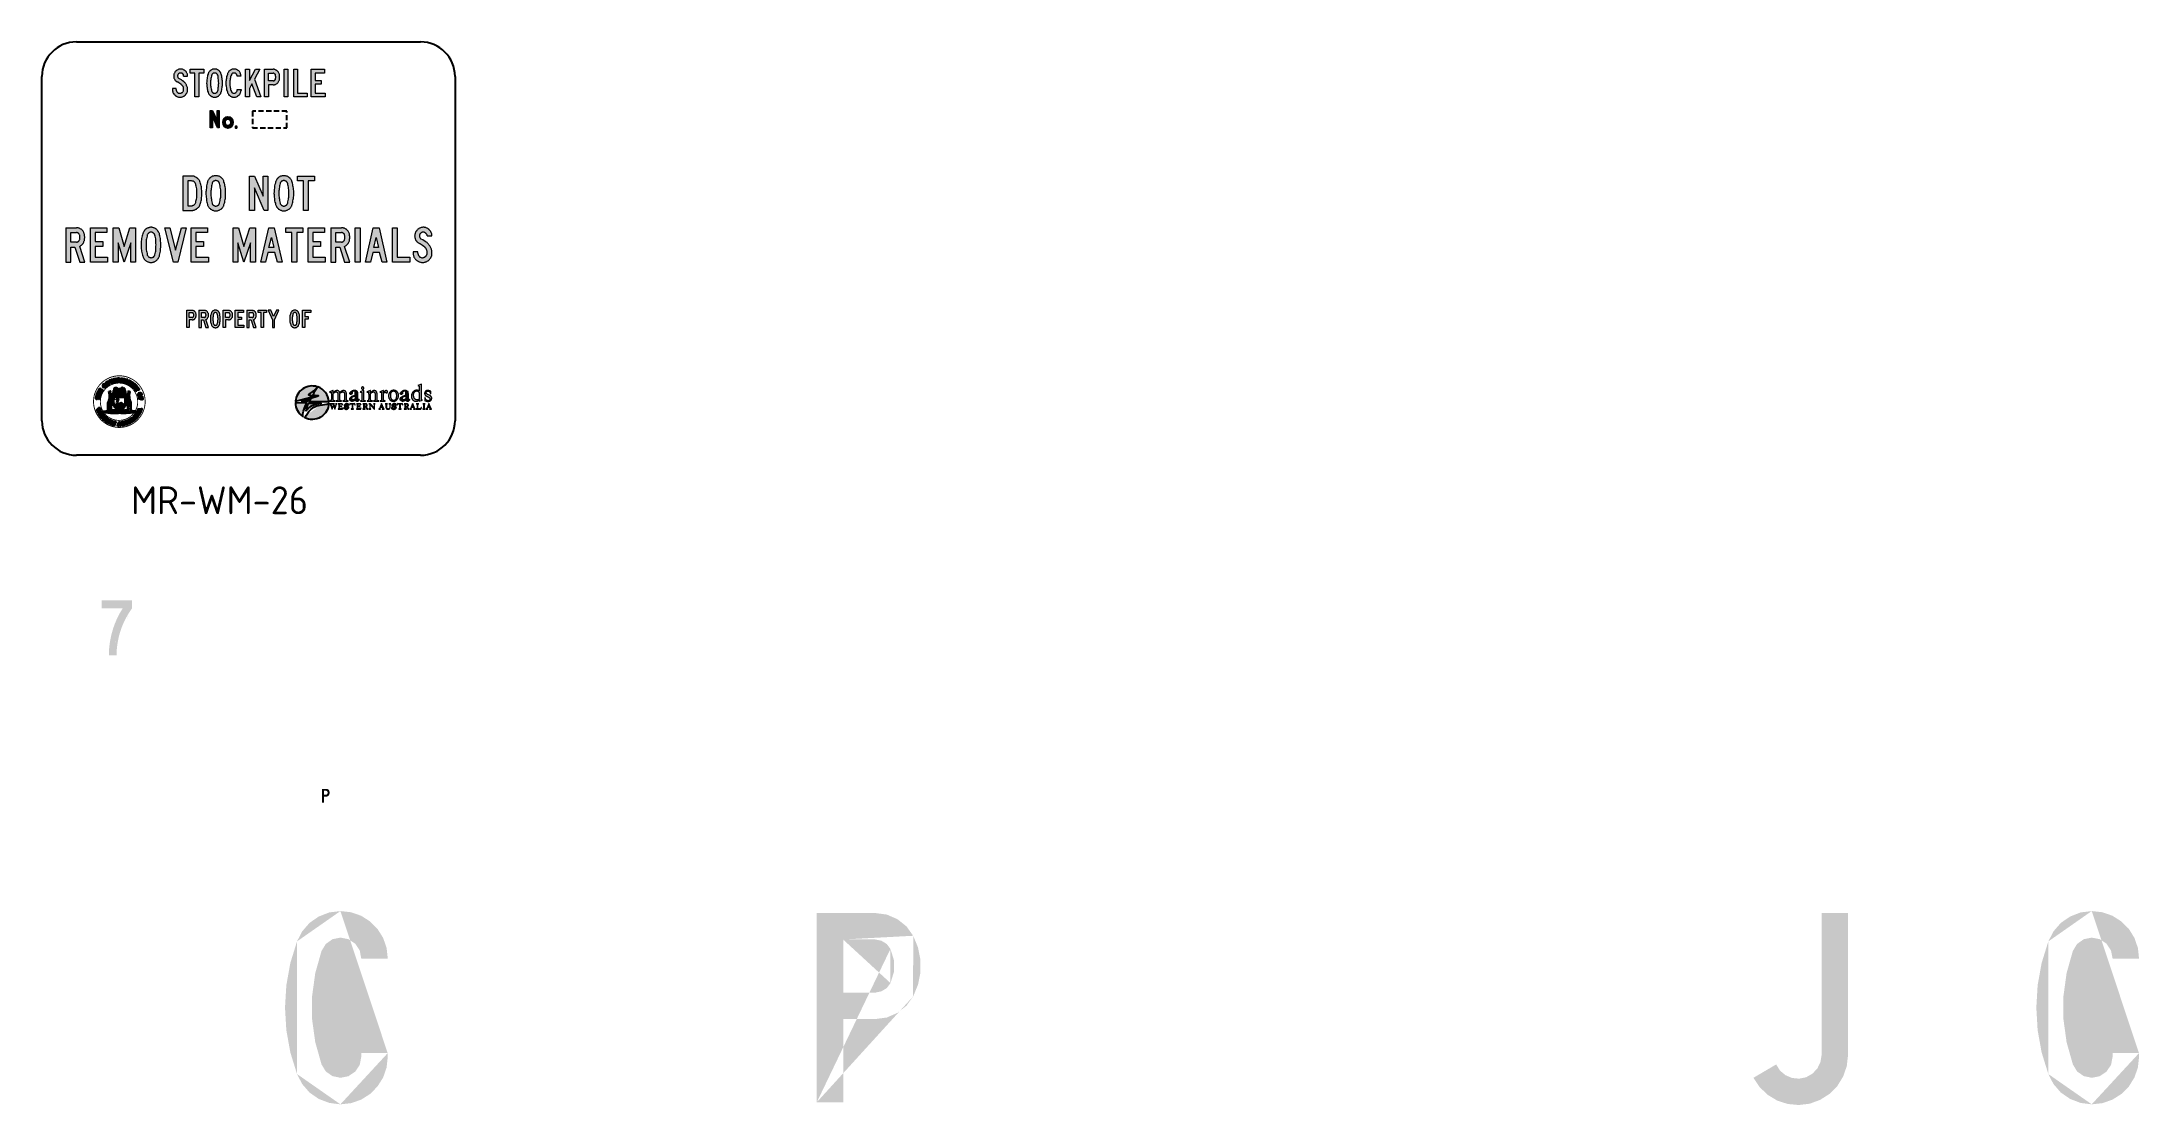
# Model space of a CAD drawing. Extents: x 182 to 1067, y -1436 to 264.
# Drawn here: x 182 to 792, y -45 to 264 of the extents above.
import ezdxf

# ---------------------------------------------------------------- set-up
doc = ezdxf.new("R2010")
doc.units = 0
doc.header["$LTSCALE"] = 12
doc.header["$MEASUREMENT"] = 0
doc.linetypes.add('CENTERX2', pattern=[101.6, 63.5, -12.7, 12.7, -12.7])
doc.linetypes.add('DASHED', pattern=[0.75, 0.5, -0.25])
doc.layers.get('0').update_dxf_attribs({"linetype": 'CONTINUOUS'})
for name, color, linetype in [('GREEN', 84, 'CONTINUOUS'), ('L18', 4, 'CONTINUOUS'), ('L25', 1, 'CONTINUOUS'), ('L35', 3, 'CONTINUOUS'), ('T25', 1, 'CONTINUOUS'), ('TBLK25', 1, 'CONTINUOUS')]:
    doc.layers.add(name, color=color, linetype=linetype)
doc.styles.add('ISO', font='iso3098b.shx')

msp = doc.modelspace()

# ---------------------------------------------------------------- texts
at = {"layer": 'T25', "color": 3, "style": 'ISO'}
msp.add_text('               MR-WM-26', height=8.0876, dxfattribs=at).set_placement((134.66, 126.42))

# ---------------------------------------------------------------- blocks, each defined once
blk = doc.blocks.new('Statelogo_bw')
at = {"layer": 'L18'}
h = blk.add_hatch(color=256, dxfattribs=at)
edge = h.paths.add_edge_path()
edge.add_spline(control_points=[(-528.28, -42.04), (-528.26, -42.06), (-528.26, -42.07), (-528.26, -42.08), (-528.26, -42.08), (-528.25, -42.09), (-528.26, -42.1), (-528.26, -42.11), (-528.26, -42.11), (-528.27, -42.11), (-528.29, -42.12), (-528.31, -42.13), (-528.31, -42.13), (-528.37, -42.15), (-528.41, -42.17), (-528.43, -42.19), (-528.43, -42.19), (-528.46, -42.2), (-528.49, -42.23), (-528.51, -42.25), (-528.51, -42.25), (-528.59, -42.32), (-528.64, -42.39), (-528.66, -42.47), (-528.66, -42.47), (-528.69, -42.57), (-528.69, -42.67), (-528.67, -42.77), (-528.67, -42.77), (-528.64, -42.86), (-528.6, -42.94), (-528.54, -43), (-528.54, -43), (-528.46, -43.09), (-528.36, -43.15), (-528.24, -43.16), (-528.24, -43.16), (-528.09, -43.19), (-527.94, -43.14), (-527.79, -43.01), (-527.79, -43.01), (-527.74, -42.96), (-527.7, -42.91), (-527.67, -42.87), (-527.67, -42.87), (-527.64, -42.82), (-527.61, -42.76), (-527.59, -42.7), (-527.59, -42.7), (-527.59, -42.7), (-527.8, -42.48), (-527.8, -42.48), (-527.8, -42.48), (-527.84, -42.44), (-527.86, -42.41), (-527.86, -42.39), (-527.86, -42.39), (-527.87, -42.36), (-527.86, -42.33), (-527.83, -42.31), (-527.83, -42.31), (-527.83, -42.31), (-527.82, -42.29), (-527.82, -42.29), (-527.82, -42.29), (-527.82, -42.29), (-527.83, -42.27), (-527.83, -42.27), (-527.83, -42.27), (-527.83, -42.27), (-528.12, -42.53), (-528.12, -42.53), (-528.12, -42.53), (-528.12, -42.53), (-528.1, -42.55), (-528.1, -42.55), (-528.1, -42.55), (-528.07, -42.53), (-528.05, -42.51), (-528.03, -42.51), (-528.03, -42.51), (-528.01, -42.5), (-528, -42.5), (-527.98, -42.51), (-527.98, -42.51), (-527.97, -42.52), (-527.94, -42.54), (-527.91, -42.57), (-527.91, -42.57), (-527.91, -42.57), (-527.71, -42.79), (-527.71, -42.79), (-527.71, -42.79), (-527.72, -42.82), (-527.74, -42.86), (-527.76, -42.89), (-527.76, -42.89), (-527.78, -42.92), (-527.8, -42.94), (-527.83, -42.97), (-527.83, -42.97), (-527.87, -43.01), (-527.93, -43.04), (-528, -43.05), (-528, -43.05), (-528.07, -43.06), (-528.14, -43.05), (-528.22, -43.02), (-528.22, -43.02), (-528.3, -42.99), (-528.37, -42.94), (-528.44, -42.87), (-528.44, -42.87), (-528.52, -42.78), (-528.57, -42.69), (-528.58, -42.59), (-528.58, -42.59), (-528.6, -42.47), (-528.56, -42.36), (-528.47, -42.28), (-528.47, -42.28), (-528.4, -42.22), (-528.32, -42.19), (-528.24, -42.19), (-528.24, -42.19), (-528.18, -42.19), (-528.12, -42.21), (-528.05, -42.25), (-528.05, -42.25), (-528.05, -42.25), (-528.03, -42.23), (-528.03, -42.23), (-528.03, -42.23), (-528.03, -42.23), (-528.26, -42.02), (-528.26, -42.02), (-528.26, -42.02), (-528.26, -42.02), (-528.28, -42.04), (-528.28, -42.04)], knot_values=[0, 0, 0, 0, 0.028571, 0.028571, 0.028571, 0.028571, 0.057143, 0.057143, 0.057143, 0.057143, 0.085714, 0.085714, 0.085714, 0.085714, 0.114286, 0.114286, 0.114286, 0.114286, 0.142857, 0.142857, 0.142857, 0.142857, 0.171429, 0.171429, 0.171429, 0.171429, 0.2, 0.2, 0.2, 0.2, 0.228571, 0.228571, 0.228571, 0.228571, 0.257143, 0.257143, 0.257143, 0.257143, 0.285714, 0.285714, 0.285714, 0.285714, 0.314286, 0.314286, 0.314286, 0.314286, 0.342857, 0.342857, 0.342857, 0.342857, 0.371429, 0.371429, 0.371429, 0.371429, 0.4, 0.4, 0.4, 0.4, 0.428571, 0.428571, 0.428571, 0.428571, 0.457143, 0.457143, 0.457143, 0.457143, 0.485714, 0.485714, 0.485714, 0.485714, 0.514286, 0.514286, 0.514286, 0.514286, 0.542857, 0.542857, 0.542857, 0.542857, 0.571429, 0.571429, 0.571429, 0.571429, 0.6, 0.6, 0.6, 0.6, 0.628571, 0.628571, 0.628571, 0.628571, 0.657143, 0.657143, 0.657143, 0.657143, 0.685714, 0.685714, 0.685714, 0.685714, 0.714286, 0.714286, 0.714286, 0.714286, 0.742857, 0.742857, 0.742857, 0.742857, 0.771429, 0.771429, 0.771429, 0.771429, 0.8, 0.8, 0.8, 0.8, 0.828571, 0.828571, 0.828571, 0.828571, 0.857143, 0.857143, 0.857143, 0.857143, 0.885714, 0.885714, 0.885714, 0.885714, 0.914286, 0.914286, 0.914286, 0.914286, 0.942857, 0.942857, 0.942857, 0.942857, 0.971429, 0.971429, 0.971429, 0.971429, 1, 1, 1, 1], degree=3, periodic=0)
edge = h.paths.add_edge_path(flags=16)
edge.add_spline(control_points=[(-527.07, -41.39), (-526.97, -41.42), (-526.88, -41.52), (-526.79, -41.66), (-526.79, -41.66), (-526.7, -41.8), (-526.67, -41.91), (-526.68, -42), (-526.68, -42), (-526.7, -42.1), (-526.74, -42.17), (-526.82, -42.22), (-526.82, -42.22), (-526.9, -42.27), (-526.98, -42.27), (-527.06, -42.24), (-527.06, -42.24), (-527.16, -42.21), (-527.26, -42.12), (-527.34, -41.98), (-527.34, -41.98), (-527.43, -41.84), (-527.46, -41.72), (-527.45, -41.61), (-527.45, -41.61), (-527.43, -41.53), (-527.39, -41.46), (-527.31, -41.42), (-527.31, -41.42), (-527.23, -41.37), (-527.15, -41.36), (-527.07, -41.39), (-527.07, -41.39), (-527.07, -41.39), (-527.07, -41.39), (-527.07, -41.39)], knot_values=[0, 0, 0, 0, 0.111111, 0.111111, 0.111111, 0.111111, 0.222222, 0.222222, 0.222222, 0.222222, 0.333333, 0.333333, 0.333333, 0.333333, 0.444444, 0.444444, 0.444444, 0.444444, 0.555556, 0.555556, 0.555556, 0.555556, 0.666667, 0.666667, 0.666667, 0.666667, 0.777778, 0.777778, 0.777778, 0.777778, 0.888889, 0.888889, 0.888889, 0.888889, 1, 1, 1, 1], degree=3, periodic=0)
edge = h.paths.add_edge_path()
edge.add_spline(control_points=[(-527.55, -41.65), (-527.59, -41.79), (-527.57, -41.93), (-527.48, -42.07), (-527.48, -42.07), (-527.4, -42.2), (-527.3, -42.28), (-527.17, -42.32), (-527.17, -42.32), (-527.04, -42.35), (-526.91, -42.34), (-526.8, -42.26), (-526.8, -42.26), (-526.68, -42.19), (-526.61, -42.09), (-526.58, -41.95), (-526.58, -41.95), (-526.55, -41.82), (-526.57, -41.69), (-526.65, -41.56), (-526.65, -41.56), (-526.73, -41.43), (-526.83, -41.35), (-526.97, -41.32), (-526.97, -41.32), (-527.1, -41.28), (-527.22, -41.3), (-527.33, -41.37), (-527.33, -41.37), (-527.44, -41.43), (-527.51, -41.53), (-527.55, -41.65), (-527.55, -41.65), (-527.55, -41.65), (-527.55, -41.65), (-527.55, -41.65)], knot_values=[0, 0, 0, 0, 0.111111, 0.111111, 0.111111, 0.111111, 0.222222, 0.222222, 0.222222, 0.222222, 0.333333, 0.333333, 0.333333, 0.333333, 0.444444, 0.444444, 0.444444, 0.444444, 0.555556, 0.555556, 0.555556, 0.555556, 0.666667, 0.666667, 0.666667, 0.666667, 0.777778, 0.777778, 0.777778, 0.777778, 0.888889, 0.888889, 0.888889, 0.888889, 1, 1, 1, 1], degree=3, periodic=0)
edge = h.paths.add_edge_path()
edge.add_spline(control_points=[(-525.76, -40.65), (-525.76, -40.65), (-525.76, -40.68), (-525.76, -40.68), (-525.76, -40.68), (-525.75, -40.68), (-525.75, -40.68), (-525.74, -40.68), (-525.74, -40.68), (-525.71, -40.67), (-525.68, -40.67), (-525.67, -40.68), (-525.67, -40.68), (-525.65, -40.68), (-525.64, -40.69), (-525.63, -40.71), (-525.63, -40.71), (-525.62, -40.73), (-525.62, -40.77), (-525.62, -40.83), (-525.62, -40.83), (-525.62, -40.83), (-525.64, -41.45), (-525.64, -41.45), (-525.64, -41.45), (-525.64, -41.45), (-526.08, -41), (-526.08, -41), (-526.08, -41), (-526.12, -40.95), (-526.15, -40.92), (-526.16, -40.9), (-526.16, -40.9), (-526.16, -40.88), (-526.16, -40.87), (-526.15, -40.85), (-526.15, -40.85), (-526.14, -40.84), (-526.12, -40.82), (-526.08, -40.8), (-526.08, -40.8), (-526.08, -40.8), (-526.09, -40.77), (-526.09, -40.77), (-526.09, -40.77), (-526.09, -40.77), (-526.47, -40.92), (-526.47, -40.92), (-526.47, -40.92), (-526.47, -40.92), (-526.46, -40.94), (-526.46, -40.94), (-526.46, -40.94), (-526.43, -40.93), (-526.4, -40.93), (-526.38, -40.93), (-526.38, -40.93), (-526.36, -40.93), (-526.35, -40.94), (-526.33, -40.95), (-526.33, -40.95), (-526.32, -40.95), (-526.3, -40.98), (-526.26, -41.01), (-526.26, -41.01), (-526.26, -41.01), (-525.61, -41.69), (-525.61, -41.69), (-525.61, -41.69), (-525.61, -41.69), (-525.59, -41.68), (-525.59, -41.68), (-525.59, -41.68), (-525.59, -41.68), (-525.56, -40.76), (-525.56, -40.76), (-525.56, -40.76), (-525.56, -40.71), (-525.55, -40.66), (-525.53, -40.63), (-525.53, -40.63), (-525.52, -40.61), (-525.5, -40.59), (-525.47, -40.57), (-525.47, -40.57), (-525.47, -40.57), (-525.48, -40.55), (-525.48, -40.55), (-525.48, -40.55), (-525.48, -40.55), (-525.76, -40.65), (-525.76, -40.65)], knot_values=[0, 0, 0, 0, 0.043478, 0.043478, 0.043478, 0.043478, 0.086957, 0.086957, 0.086957, 0.086957, 0.130435, 0.130435, 0.130435, 0.130435, 0.173913, 0.173913, 0.173913, 0.173913, 0.217391, 0.217391, 0.217391, 0.217391, 0.26087, 0.26087, 0.26087, 0.26087, 0.304348, 0.304348, 0.304348, 0.304348, 0.347826, 0.347826, 0.347826, 0.347826, 0.391304, 0.391304, 0.391304, 0.391304, 0.434783, 0.434783, 0.434783, 0.434783, 0.478261, 0.478261, 0.478261, 0.478261, 0.521739, 0.521739, 0.521739, 0.521739, 0.565217, 0.565217, 0.565217, 0.565217, 0.608696, 0.608696, 0.608696, 0.608696, 0.652174, 0.652174, 0.652174, 0.652174, 0.695652, 0.695652, 0.695652, 0.695652, 0.73913, 0.73913, 0.73913, 0.73913, 0.782609, 0.782609, 0.782609, 0.782609, 0.826087, 0.826087, 0.826087, 0.826087, 0.869565, 0.869565, 0.869565, 0.869565, 0.913043, 0.913043, 0.913043, 0.913043, 0.956522, 0.956522, 0.956522, 0.956522, 1, 1, 1, 1], degree=3, periodic=0)
edge = h.paths.add_edge_path()
edge.add_spline(control_points=[(-524.48, -40.39), (-524.43, -40.38), (-524.39, -40.38), (-524.37, -40.38), (-524.37, -40.38), (-524.35, -40.39), (-524.33, -40.4), (-524.31, -40.42), (-524.31, -40.42), (-524.29, -40.43), (-524.28, -40.47), (-524.26, -40.52), (-524.26, -40.52), (-524.26, -40.52), (-524.23, -40.51), (-524.23, -40.51), (-524.23, -40.51), (-524.23, -40.51), (-524.28, -40.3), (-524.28, -40.3), (-524.28, -40.3), (-524.28, -40.3), (-525.04, -40.43), (-525.04, -40.43), (-525.04, -40.43), (-525.04, -40.43), (-525.03, -40.46), (-525.03, -40.46), (-525.03, -40.46), (-525.03, -40.46), (-525, -40.45), (-525, -40.45), (-525, -40.45), (-524.96, -40.45), (-524.93, -40.45), (-524.91, -40.47), (-524.91, -40.47), (-524.89, -40.48), (-524.88, -40.52), (-524.87, -40.58), (-524.87, -40.58), (-524.87, -40.58), (-524.75, -41.22), (-524.75, -41.22), (-524.75, -41.22), (-524.74, -41.27), (-524.74, -41.3), (-524.74, -41.32), (-524.74, -41.32), (-524.74, -41.33), (-524.75, -41.35), (-524.77, -41.36), (-524.77, -41.36), (-524.79, -41.37), (-524.81, -41.38), (-524.83, -41.38), (-524.83, -41.38), (-524.83, -41.38), (-524.86, -41.39), (-524.86, -41.39), (-524.86, -41.39), (-524.86, -41.39), (-524.86, -41.42), (-524.86, -41.42), (-524.86, -41.42), (-524.86, -41.42), (-524.1, -41.28), (-524.1, -41.28), (-524.1, -41.28), (-524.1, -41.28), (-524.06, -41.02), (-524.06, -41.02), (-524.06, -41.02), (-524.06, -41.02), (-524.09, -41.03), (-524.09, -41.03), (-524.09, -41.03), (-524.11, -41.09), (-524.13, -41.14), (-524.16, -41.18), (-524.16, -41.18), (-524.18, -41.2), (-524.2, -41.22), (-524.22, -41.24), (-524.22, -41.24), (-524.25, -41.25), (-524.29, -41.26), (-524.34, -41.27), (-524.34, -41.27), (-524.34, -41.27), (-524.51, -41.3), (-524.51, -41.3), (-524.51, -41.3), (-524.54, -41.3), (-524.55, -41.3), (-524.56, -41.3), (-524.56, -41.3), (-524.58, -41.3), (-524.58, -41.29), (-524.59, -41.28), (-524.59, -41.28), (-524.59, -41.27), (-524.6, -41.25), (-524.61, -41.2), (-524.61, -41.2), (-524.61, -41.2), (-524.67, -40.88), (-524.67, -40.88), (-524.67, -40.88), (-524.67, -40.88), (-524.45, -40.84), (-524.45, -40.84), (-524.45, -40.84), (-524.41, -40.83), (-524.38, -40.83), (-524.36, -40.84), (-524.36, -40.84), (-524.34, -40.84), (-524.32, -40.85), (-524.31, -40.87), (-524.31, -40.87), (-524.3, -40.88), (-524.29, -40.91), (-524.27, -40.96), (-524.27, -40.96), (-524.27, -40.96), (-524.24, -40.95), (-524.24, -40.95), (-524.24, -40.95), (-524.24, -40.95), (-524.31, -40.61), (-524.31, -40.61), (-524.31, -40.61), (-524.31, -40.61), (-524.33, -40.62), (-524.33, -40.62), (-524.33, -40.62), (-524.32, -40.67), (-524.33, -40.71), (-524.35, -40.74), (-524.35, -40.74), (-524.37, -40.76), (-524.4, -40.78), (-524.46, -40.79), (-524.46, -40.79), (-524.46, -40.79), (-524.68, -40.83), (-524.68, -40.83), (-524.68, -40.83), (-524.68, -40.83), (-524.75, -40.44), (-524.75, -40.44), (-524.75, -40.44), (-524.75, -40.44), (-524.48, -40.39), (-524.48, -40.39)], knot_values=[0, 0, 0, 0, 0.025641, 0.025641, 0.025641, 0.025641, 0.051282, 0.051282, 0.051282, 0.051282, 0.076923, 0.076923, 0.076923, 0.076923, 0.102564, 0.102564, 0.102564, 0.102564, 0.128205, 0.128205, 0.128205, 0.128205, 0.153846, 0.153846, 0.153846, 0.153846, 0.179487, 0.179487, 0.179487, 0.179487, 0.205128, 0.205128, 0.205128, 0.205128, 0.230769, 0.230769, 0.230769, 0.230769, 0.25641, 0.25641, 0.25641, 0.25641, 0.282051, 0.282051, 0.282051, 0.282051, 0.307692, 0.307692, 0.307692, 0.307692, 0.333333, 0.333333, 0.333333, 0.333333, 0.358974, 0.358974, 0.358974, 0.358974, 0.384615, 0.384615, 0.384615, 0.384615, 0.410256, 0.410256, 0.410256, 0.410256, 0.435897, 0.435897, 0.435897, 0.435897, 0.461538, 0.461538, 0.461538, 0.461538, 0.487179, 0.487179, 0.487179, 0.487179, 0.512821, 0.512821, 0.512821, 0.512821, 0.538462, 0.538462, 0.538462, 0.538462, 0.564103, 0.564103, 0.564103, 0.564103, 0.589744, 0.589744, 0.589744, 0.589744, 0.615385, 0.615385, 0.615385, 0.615385, 0.641026, 0.641026, 0.641026, 0.641026, 0.666667, 0.666667, 0.666667, 0.666667, 0.692308, 0.692308, 0.692308, 0.692308, 0.717949, 0.717949, 0.717949, 0.717949, 0.74359, 0.74359, 0.74359, 0.74359, 0.769231, 0.769231, 0.769231, 0.769231, 0.794872, 0.794872, 0.794872, 0.794872, 0.820513, 0.820513, 0.820513, 0.820513, 0.846154, 0.846154, 0.846154, 0.846154, 0.871795, 0.871795, 0.871795, 0.871795, 0.897436, 0.897436, 0.897436, 0.897436, 0.923077, 0.923077, 0.923077, 0.923077, 0.948718, 0.948718, 0.948718, 0.948718, 0.974359, 0.974359, 0.974359, 0.974359, 1, 1, 1, 1], degree=3, periodic=0)
edge = h.paths.add_edge_path()
edge.add_spline(control_points=[(-522.74, -41.2), (-522.79, -41.2), (-522.84, -41.18), (-522.87, -41.16), (-522.87, -41.16), (-522.9, -41.14), (-522.94, -41.1), (-522.99, -41.03), (-522.99, -41.03), (-522.99, -41.03), (-523.2, -40.75), (-523.2, -40.75), (-523.2, -40.75), (-523.12, -40.73), (-523.05, -40.7), (-523.01, -40.65), (-523.01, -40.65), (-522.97, -40.6), (-522.96, -40.55), (-522.96, -40.49), (-522.96, -40.49), (-522.96, -40.43), (-522.97, -40.38), (-523.01, -40.34), (-523.01, -40.34), (-523.04, -40.3), (-523.09, -40.27), (-523.14, -40.26), (-523.14, -40.26), (-523.19, -40.24), (-523.27, -40.23), (-523.37, -40.23), (-523.37, -40.23), (-523.37, -40.23), (-523.74, -40.24), (-523.74, -40.24), (-523.74, -40.24), (-523.74, -40.24), (-523.74, -40.26), (-523.74, -40.26), (-523.74, -40.26), (-523.74, -40.26), (-523.7, -40.26), (-523.7, -40.26), (-523.7, -40.26), (-523.66, -40.26), (-523.63, -40.27), (-523.61, -40.29), (-523.61, -40.29), (-523.6, -40.31), (-523.59, -40.35), (-523.59, -40.41), (-523.59, -40.41), (-523.59, -40.41), (-523.59, -41.06), (-523.59, -41.06), (-523.59, -41.06), (-523.59, -41.12), (-523.59, -41.15), (-523.6, -41.17), (-523.6, -41.17), (-523.62, -41.19), (-523.65, -41.21), (-523.69, -41.21), (-523.69, -41.21), (-523.69, -41.21), (-523.73, -41.21), (-523.73, -41.21), (-523.73, -41.21), (-523.73, -41.21), (-523.73, -41.24), (-523.73, -41.24), (-523.73, -41.24), (-523.73, -41.24), (-523.3, -41.23), (-523.3, -41.23), (-523.3, -41.23), (-523.3, -41.23), (-523.3, -41.21), (-523.3, -41.21), (-523.3, -41.21), (-523.3, -41.21), (-523.34, -41.21), (-523.34, -41.21), (-523.34, -41.21), (-523.38, -41.21), (-523.41, -41.2), (-523.42, -41.18), (-523.42, -41.18), (-523.44, -41.16), (-523.45, -41.12), (-523.45, -41.06), (-523.45, -41.06), (-523.45, -41.06), (-523.45, -40.77), (-523.45, -40.77), (-523.45, -40.77), (-523.44, -40.77), (-523.43, -40.77), (-523.43, -40.77), (-523.43, -40.77), (-523.42, -40.77), (-523.41, -40.77), (-523.41, -40.77), (-523.41, -40.77), (-523.39, -40.77), (-523.37, -40.77), (-523.35, -40.77), (-523.35, -40.77), (-523.35, -40.77), (-523, -41.23), (-523, -41.23), (-523, -41.23), (-523, -41.23), (-522.74, -41.23), (-522.74, -41.23), (-522.74, -41.23), (-522.74, -41.23), (-522.74, -41.2), (-522.74, -41.2)], knot_values=[0, 0, 0, 0, 0.033333, 0.033333, 0.033333, 0.033333, 0.066667, 0.066667, 0.066667, 0.066667, 0.1, 0.1, 0.1, 0.1, 0.133333, 0.133333, 0.133333, 0.133333, 0.166667, 0.166667, 0.166667, 0.166667, 0.2, 0.2, 0.2, 0.2, 0.233333, 0.233333, 0.233333, 0.233333, 0.266667, 0.266667, 0.266667, 0.266667, 0.3, 0.3, 0.3, 0.3, 0.333333, 0.333333, 0.333333, 0.333333, 0.366667, 0.366667, 0.366667, 0.366667, 0.4, 0.4, 0.4, 0.4, 0.433333, 0.433333, 0.433333, 0.433333, 0.466667, 0.466667, 0.466667, 0.466667, 0.5, 0.5, 0.5, 0.5, 0.533333, 0.533333, 0.533333, 0.533333, 0.566667, 0.566667, 0.566667, 0.566667, 0.6, 0.6, 0.6, 0.6, 0.633333, 0.633333, 0.633333, 0.633333, 0.666667, 0.666667, 0.666667, 0.666667, 0.7, 0.7, 0.7, 0.7, 0.733333, 0.733333, 0.733333, 0.733333, 0.766667, 0.766667, 0.766667, 0.766667, 0.8, 0.8, 0.8, 0.8, 0.833333, 0.833333, 0.833333, 0.833333, 0.866667, 0.866667, 0.866667, 0.866667, 0.9, 0.9, 0.9, 0.9, 0.933333, 0.933333, 0.933333, 0.933333, 0.966667, 0.966667, 0.966667, 0.966667, 1, 1, 1, 1], degree=3, periodic=0)
edge = h.paths.add_edge_path(flags=16)
edge.add_spline(control_points=[(-523.45, -40.3), (-523.4, -40.29), (-523.37, -40.29), (-523.34, -40.29), (-523.34, -40.29), (-523.27, -40.29), (-523.22, -40.31), (-523.18, -40.35), (-523.18, -40.35), (-523.14, -40.39), (-523.12, -40.44), (-523.12, -40.5), (-523.12, -40.5), (-523.12, -40.56), (-523.15, -40.62), (-523.2, -40.66), (-523.2, -40.66), (-523.24, -40.7), (-523.31, -40.72), (-523.41, -40.72), (-523.41, -40.72), (-523.41, -40.72), (-523.42, -40.72), (-523.42, -40.72), (-523.42, -40.72), (-523.43, -40.72), (-523.44, -40.72), (-523.45, -40.72), (-523.45, -40.72), (-523.45, -40.72), (-523.45, -40.3), (-523.45, -40.3)], knot_values=[0, 0, 0, 0, 0.125, 0.125, 0.125, 0.125, 0.25, 0.25, 0.25, 0.25, 0.375, 0.375, 0.375, 0.375, 0.5, 0.5, 0.5, 0.5, 0.625, 0.625, 0.625, 0.625, 0.75, 0.75, 0.75, 0.75, 0.875, 0.875, 0.875, 0.875, 1, 1, 1, 1], degree=3, periodic=0)
edge = h.paths.add_edge_path()
edge.add_spline(control_points=[(-522.37, -40.29), (-522.34, -40.29), (-522.32, -40.3), (-522.3, -40.3), (-522.3, -40.3), (-522.28, -40.32), (-522.26, -40.33), (-522.25, -40.34), (-522.25, -40.34), (-522.23, -40.36), (-522.21, -40.38), (-522.19, -40.42), (-522.19, -40.42), (-522.19, -40.42), (-522.32, -41.11), (-522.32, -41.11), (-522.32, -41.11), (-522.33, -41.16), (-522.34, -41.2), (-522.35, -41.21), (-522.35, -41.21), (-522.37, -41.23), (-522.41, -41.24), (-522.45, -41.23), (-522.45, -41.23), (-522.45, -41.23), (-522.48, -41.23), (-522.48, -41.23), (-522.48, -41.23), (-522.48, -41.23), (-522.49, -41.25), (-522.49, -41.25), (-522.49, -41.25), (-522.49, -41.25), (-522.14, -41.31), (-522.14, -41.31), (-522.14, -41.31), (-522.14, -41.31), (-522.14, -41.29), (-522.14, -41.29), (-522.14, -41.29), (-522.14, -41.29), (-522.17, -41.28), (-522.17, -41.28), (-522.17, -41.28), (-522.21, -41.27), (-522.24, -41.26), (-522.25, -41.23), (-522.25, -41.23), (-522.26, -41.22), (-522.26, -41.18), (-522.25, -41.12), (-522.25, -41.12), (-522.25, -41.12), (-522.14, -40.51), (-522.14, -40.51), (-522.14, -40.51), (-522.14, -40.51), (-521.64, -41.42), (-521.64, -41.42), (-521.64, -41.42), (-521.64, -41.42), (-521.61, -41.43), (-521.61, -41.43), (-521.61, -41.43), (-521.61, -41.43), (-521.46, -40.6), (-521.46, -40.6), (-521.46, -40.6), (-521.45, -40.54), (-521.44, -40.51), (-521.43, -40.49), (-521.43, -40.49), (-521.4, -40.47), (-521.37, -40.46), (-521.33, -40.47), (-521.33, -40.47), (-521.33, -40.47), (-521.3, -40.48), (-521.3, -40.48), (-521.3, -40.48), (-521.3, -40.48), (-521.29, -40.45), (-521.29, -40.45), (-521.29, -40.45), (-521.29, -40.45), (-521.64, -40.39), (-521.64, -40.39), (-521.64, -40.39), (-521.64, -40.39), (-521.64, -40.42), (-521.64, -40.42), (-521.64, -40.42), (-521.64, -40.42), (-521.61, -40.42), (-521.61, -40.42), (-521.61, -40.42), (-521.57, -40.43), (-521.54, -40.44), (-521.53, -40.47), (-521.53, -40.47), (-521.52, -40.49), (-521.52, -40.52), (-521.53, -40.59), (-521.53, -40.59), (-521.53, -40.59), (-521.63, -41.15), (-521.63, -41.15), (-521.63, -41.15), (-521.63, -41.15), (-522.1, -40.31), (-522.1, -40.31), (-522.1, -40.31), (-522.1, -40.31), (-522.36, -40.26), (-522.36, -40.26), (-522.36, -40.26), (-522.36, -40.26), (-522.37, -40.29), (-522.37, -40.29)], knot_values=[0, 0, 0, 0, 0.033333, 0.033333, 0.033333, 0.033333, 0.066667, 0.066667, 0.066667, 0.066667, 0.1, 0.1, 0.1, 0.1, 0.133333, 0.133333, 0.133333, 0.133333, 0.166667, 0.166667, 0.166667, 0.166667, 0.2, 0.2, 0.2, 0.2, 0.233333, 0.233333, 0.233333, 0.233333, 0.266667, 0.266667, 0.266667, 0.266667, 0.3, 0.3, 0.3, 0.3, 0.333333, 0.333333, 0.333333, 0.333333, 0.366667, 0.366667, 0.366667, 0.366667, 0.4, 0.4, 0.4, 0.4, 0.433333, 0.433333, 0.433333, 0.433333, 0.466667, 0.466667, 0.466667, 0.466667, 0.5, 0.5, 0.5, 0.5, 0.533333, 0.533333, 0.533333, 0.533333, 0.566667, 0.566667, 0.566667, 0.566667, 0.6, 0.6, 0.6, 0.6, 0.633333, 0.633333, 0.633333, 0.633333, 0.666667, 0.666667, 0.666667, 0.666667, 0.7, 0.7, 0.7, 0.7, 0.733333, 0.733333, 0.733333, 0.733333, 0.766667, 0.766667, 0.766667, 0.766667, 0.8, 0.8, 0.8, 0.8, 0.833333, 0.833333, 0.833333, 0.833333, 0.866667, 0.866667, 0.866667, 0.866667, 0.9, 0.9, 0.9, 0.9, 0.933333, 0.933333, 0.933333, 0.933333, 0.966667, 0.966667, 0.966667, 0.966667, 1, 1, 1, 1], degree=3, periodic=0)
edge = h.paths.add_edge_path()
edge.add_spline(control_points=[(-520.63, -41.73), (-520.63, -41.73), (-519.96, -41.1), (-519.96, -41.1), (-519.96, -41.1), (-519.96, -41.1), (-520.21, -41.72), (-520.21, -41.72), (-520.21, -41.72), (-520.23, -41.77), (-520.25, -41.8), (-520.27, -41.81), (-520.27, -41.81), (-520.29, -41.83), (-520.33, -41.83), (-520.37, -41.81), (-520.37, -41.81), (-520.37, -41.81), (-520.4, -41.8), (-520.4, -41.8), (-520.4, -41.8), (-520.4, -41.8), (-520.41, -41.82), (-520.41, -41.82), (-520.41, -41.82), (-520.41, -41.82), (-520.01, -41.99), (-520.01, -41.99), (-520.01, -41.99), (-520.01, -41.99), (-520, -41.96), (-520, -41.96), (-520, -41.96), (-520, -41.96), (-520.03, -41.95), (-520.03, -41.95), (-520.03, -41.95), (-520.07, -41.93), (-520.09, -41.91), (-520.1, -41.89), (-520.1, -41.89), (-520.11, -41.87), (-520.1, -41.83), (-520.08, -41.77), (-520.08, -41.77), (-520.08, -41.77), (-519.83, -41.17), (-519.83, -41.17), (-519.83, -41.17), (-519.81, -41.12), (-519.79, -41.08), (-519.78, -41.07), (-519.78, -41.07), (-519.75, -41.06), (-519.72, -41.06), (-519.68, -41.07), (-519.68, -41.07), (-519.68, -41.07), (-519.64, -41.09), (-519.64, -41.09), (-519.64, -41.09), (-519.64, -41.09), (-519.63, -41.06), (-519.63, -41.06), (-519.63, -41.06), (-519.63, -41.06), (-519.9, -40.95), (-519.9, -40.95), (-519.9, -40.95), (-519.9, -40.95), (-520.52, -41.54), (-520.52, -41.54), (-520.52, -41.54), (-520.52, -41.54), (-520.56, -40.68), (-520.56, -40.68), (-520.56, -40.68), (-520.56, -40.68), (-520.83, -40.57), (-520.83, -40.57), (-520.83, -40.57), (-520.83, -40.57), (-520.84, -40.6), (-520.84, -40.6), (-520.84, -40.6), (-520.8, -40.61), (-520.77, -40.63), (-520.76, -40.65), (-520.76, -40.65), (-520.75, -40.66), (-520.74, -40.68), (-520.74, -40.69), (-520.74, -40.69), (-520.73, -40.71), (-520.74, -40.75), (-520.76, -40.79), (-520.76, -40.79), (-520.76, -40.79), (-521.01, -41.39), (-521.01, -41.39), (-521.01, -41.39), (-521.03, -41.44), (-521.05, -41.48), (-521.06, -41.49), (-521.06, -41.49), (-521.09, -41.5), (-521.12, -41.5), (-521.16, -41.49), (-521.16, -41.49), (-521.16, -41.49), (-521.19, -41.47), (-521.19, -41.47), (-521.19, -41.47), (-521.19, -41.47), (-521.2, -41.5), (-521.2, -41.5), (-521.2, -41.5), (-521.2, -41.5), (-520.88, -41.63), (-520.88, -41.63), (-520.88, -41.63), (-520.88, -41.63), (-520.87, -41.61), (-520.87, -41.61), (-520.87, -41.61), (-520.87, -41.61), (-520.9, -41.59), (-520.9, -41.59), (-520.9, -41.59), (-520.94, -41.58), (-520.96, -41.56), (-520.97, -41.53), (-520.97, -41.53), (-520.98, -41.51), (-520.97, -41.47), (-520.95, -41.42), (-520.95, -41.42), (-520.95, -41.42), (-520.69, -40.8), (-520.69, -40.8), (-520.69, -40.8), (-520.69, -40.8), (-520.65, -41.72), (-520.65, -41.72), (-520.65, -41.72), (-520.65, -41.72), (-520.63, -41.73), (-520.63, -41.73)], knot_values=[0, 0, 0, 0, 0.027027, 0.027027, 0.027027, 0.027027, 0.054054, 0.054054, 0.054054, 0.054054, 0.081081, 0.081081, 0.081081, 0.081081, 0.108108, 0.108108, 0.108108, 0.108108, 0.135135, 0.135135, 0.135135, 0.135135, 0.162162, 0.162162, 0.162162, 0.162162, 0.189189, 0.189189, 0.189189, 0.189189, 0.216216, 0.216216, 0.216216, 0.216216, 0.243243, 0.243243, 0.243243, 0.243243, 0.27027, 0.27027, 0.27027, 0.27027, 0.297297, 0.297297, 0.297297, 0.297297, 0.324324, 0.324324, 0.324324, 0.324324, 0.351351, 0.351351, 0.351351, 0.351351, 0.378378, 0.378378, 0.378378, 0.378378, 0.405405, 0.405405, 0.405405, 0.405405, 0.432432, 0.432432, 0.432432, 0.432432, 0.459459, 0.459459, 0.459459, 0.459459, 0.486486, 0.486486, 0.486486, 0.486486, 0.513514, 0.513514, 0.513514, 0.513514, 0.540541, 0.540541, 0.540541, 0.540541, 0.567568, 0.567568, 0.567568, 0.567568, 0.594595, 0.594595, 0.594595, 0.594595, 0.621622, 0.621622, 0.621622, 0.621622, 0.648649, 0.648649, 0.648649, 0.648649, 0.675676, 0.675676, 0.675676, 0.675676, 0.702703, 0.702703, 0.702703, 0.702703, 0.72973, 0.72973, 0.72973, 0.72973, 0.756757, 0.756757, 0.756757, 0.756757, 0.783784, 0.783784, 0.783784, 0.783784, 0.810811, 0.810811, 0.810811, 0.810811, 0.837838, 0.837838, 0.837838, 0.837838, 0.864865, 0.864865, 0.864865, 0.864865, 0.891892, 0.891892, 0.891892, 0.891892, 0.918919, 0.918919, 0.918919, 0.918919, 0.945946, 0.945946, 0.945946, 0.945946, 0.972973, 0.972973, 0.972973, 0.972973, 1, 1, 1, 1], degree=3, periodic=0)
edge = h.paths.add_edge_path()
edge.add_spline(control_points=[(-518.78, -41.66), (-518.74, -41.69), (-518.71, -41.71), (-518.7, -41.73), (-518.7, -41.73), (-518.68, -41.75), (-518.67, -41.77), (-518.67, -41.8), (-518.67, -41.8), (-518.68, -41.82), (-518.69, -41.86), (-518.71, -41.91), (-518.71, -41.91), (-518.71, -41.91), (-518.68, -41.92), (-518.68, -41.92), (-518.68, -41.92), (-518.68, -41.92), (-518.57, -41.73), (-518.57, -41.73), (-518.57, -41.73), (-518.57, -41.73), (-519.21, -41.31), (-519.21, -41.31), (-519.21, -41.31), (-519.21, -41.31), (-519.23, -41.33), (-519.23, -41.33), (-519.23, -41.33), (-519.23, -41.33), (-519.2, -41.35), (-519.2, -41.35), (-519.2, -41.35), (-519.16, -41.37), (-519.14, -41.4), (-519.14, -41.42), (-519.14, -41.42), (-519.14, -41.44), (-519.15, -41.48), (-519.19, -41.53), (-519.19, -41.53), (-519.19, -41.53), (-519.55, -42.07), (-519.55, -42.07), (-519.55, -42.07), (-519.57, -42.11), (-519.59, -42.14), (-519.61, -42.15), (-519.61, -42.15), (-519.62, -42.16), (-519.64, -42.16), (-519.65, -42.16), (-519.65, -42.16), (-519.68, -42.16), (-519.7, -42.15), (-519.72, -42.14), (-519.72, -42.14), (-519.72, -42.14), (-519.75, -42.12), (-519.75, -42.12), (-519.75, -42.12), (-519.75, -42.12), (-519.76, -42.14), (-519.76, -42.14), (-519.76, -42.14), (-519.76, -42.14), (-519.12, -42.57), (-519.12, -42.57), (-519.12, -42.57), (-519.12, -42.57), (-518.91, -42.41), (-518.91, -42.41), (-518.91, -42.41), (-518.91, -42.41), (-518.94, -42.39), (-518.94, -42.39), (-518.94, -42.39), (-519, -42.42), (-519.05, -42.44), (-519.09, -42.45), (-519.09, -42.45), (-519.12, -42.46), (-519.15, -42.46), (-519.18, -42.45), (-519.18, -42.45), (-519.2, -42.44), (-519.24, -42.42), (-519.29, -42.39), (-519.29, -42.39), (-519.29, -42.39), (-519.43, -42.3), (-519.43, -42.3), (-519.43, -42.3), (-519.45, -42.28), (-519.46, -42.27), (-519.47, -42.26), (-519.47, -42.26), (-519.48, -42.25), (-519.48, -42.24), (-519.47, -42.23), (-519.47, -42.23), (-519.47, -42.22), (-519.46, -42.2), (-519.44, -42.16), (-519.44, -42.16), (-519.44, -42.16), (-519.25, -41.89), (-519.25, -41.89), (-519.25, -41.89), (-519.25, -41.89), (-519.07, -42.01), (-519.07, -42.01), (-519.07, -42.01), (-519.03, -42.03), (-519.01, -42.05), (-519, -42.07), (-519, -42.07), (-518.99, -42.09), (-518.98, -42.11), (-518.99, -42.13), (-518.99, -42.13), (-518.99, -42.14), (-519, -42.17), (-519.02, -42.22), (-519.02, -42.22), (-519.02, -42.22), (-519, -42.23), (-519, -42.23), (-519, -42.23), (-519, -42.23), (-518.81, -41.94), (-518.81, -41.94), (-518.81, -41.94), (-518.81, -41.94), (-518.83, -41.93), (-518.83, -41.93), (-518.83, -41.93), (-518.86, -41.97), (-518.9, -42), (-518.93, -42), (-518.93, -42), (-518.96, -42.01), (-518.99, -41.99), (-519.04, -41.96), (-519.04, -41.96), (-519.04, -41.96), (-519.22, -41.84), (-519.22, -41.84), (-519.22, -41.84), (-519.22, -41.84), (-519, -41.51), (-519, -41.51), (-519, -41.51), (-519, -41.51), (-518.78, -41.66), (-518.78, -41.66)], knot_values=[0, 0, 0, 0, 0.025641, 0.025641, 0.025641, 0.025641, 0.051282, 0.051282, 0.051282, 0.051282, 0.076923, 0.076923, 0.076923, 0.076923, 0.102564, 0.102564, 0.102564, 0.102564, 0.128205, 0.128205, 0.128205, 0.128205, 0.153846, 0.153846, 0.153846, 0.153846, 0.179487, 0.179487, 0.179487, 0.179487, 0.205128, 0.205128, 0.205128, 0.205128, 0.230769, 0.230769, 0.230769, 0.230769, 0.25641, 0.25641, 0.25641, 0.25641, 0.282051, 0.282051, 0.282051, 0.282051, 0.307692, 0.307692, 0.307692, 0.307692, 0.333333, 0.333333, 0.333333, 0.333333, 0.358974, 0.358974, 0.358974, 0.358974, 0.384615, 0.384615, 0.384615, 0.384615, 0.410256, 0.410256, 0.410256, 0.410256, 0.435897, 0.435897, 0.435897, 0.435897, 0.461538, 0.461538, 0.461538, 0.461538, 0.487179, 0.487179, 0.487179, 0.487179, 0.512821, 0.512821, 0.512821, 0.512821, 0.538462, 0.538462, 0.538462, 0.538462, 0.564103, 0.564103, 0.564103, 0.564103, 0.589744, 0.589744, 0.589744, 0.589744, 0.615385, 0.615385, 0.615385, 0.615385, 0.641026, 0.641026, 0.641026, 0.641026, 0.666667, 0.666667, 0.666667, 0.666667, 0.692308, 0.692308, 0.692308, 0.692308, 0.717949, 0.717949, 0.717949, 0.717949, 0.74359, 0.74359, 0.74359, 0.74359, 0.769231, 0.769231, 0.769231, 0.769231, 0.794872, 0.794872, 0.794872, 0.794872, 0.820513, 0.820513, 0.820513, 0.820513, 0.846154, 0.846154, 0.846154, 0.846154, 0.871795, 0.871795, 0.871795, 0.871795, 0.897436, 0.897436, 0.897436, 0.897436, 0.923077, 0.923077, 0.923077, 0.923077, 0.948718, 0.948718, 0.948718, 0.948718, 0.974359, 0.974359, 0.974359, 0.974359, 1, 1, 1, 1], degree=3, periodic=0)
edge = h.paths.add_edge_path()
edge.add_spline(control_points=[(-518.18, -42.05), (-518.16, -42.07), (-518.15, -42.09), (-518.14, -42.1), (-518.14, -42.1), (-518.13, -42.13), (-518.12, -42.15), (-518.11, -42.17), (-518.11, -42.17), (-518.11, -42.19), (-518.11, -42.22), (-518.11, -42.26), (-518.11, -42.26), (-518.11, -42.26), (-518.59, -42.77), (-518.59, -42.77), (-518.59, -42.77), (-518.63, -42.81), (-518.66, -42.83), (-518.68, -42.83), (-518.68, -42.83), (-518.71, -42.84), (-518.74, -42.83), (-518.77, -42.8), (-518.77, -42.8), (-518.77, -42.8), (-518.8, -42.77), (-518.8, -42.77), (-518.8, -42.77), (-518.8, -42.77), (-518.82, -42.79), (-518.82, -42.79), (-518.82, -42.79), (-518.82, -42.79), (-518.56, -43.04), (-518.56, -43.04), (-518.56, -43.04), (-518.56, -43.04), (-518.54, -43.02), (-518.54, -43.02), (-518.54, -43.02), (-518.54, -43.02), (-518.57, -42.99), (-518.57, -42.99), (-518.57, -42.99), (-518.6, -42.96), (-518.61, -42.94), (-518.61, -42.91), (-518.61, -42.91), (-518.61, -42.89), (-518.59, -42.86), (-518.55, -42.81), (-518.55, -42.81), (-518.55, -42.81), (-518.12, -42.37), (-518.12, -42.37), (-518.12, -42.37), (-518.12, -42.37), (-518.2, -43.4), (-518.2, -43.4), (-518.2, -43.4), (-518.2, -43.4), (-518.18, -43.42), (-518.18, -43.42), (-518.18, -43.42), (-518.18, -43.42), (-517.6, -42.81), (-517.6, -42.81), (-517.6, -42.81), (-517.56, -42.77), (-517.53, -42.75), (-517.51, -42.75), (-517.51, -42.75), (-517.48, -42.74), (-517.45, -42.75), (-517.42, -42.78), (-517.42, -42.78), (-517.42, -42.78), (-517.4, -42.81), (-517.4, -42.81), (-517.4, -42.81), (-517.4, -42.81), (-517.38, -42.79), (-517.38, -42.79), (-517.38, -42.79), (-517.38, -42.79), (-517.63, -42.54), (-517.63, -42.54), (-517.63, -42.54), (-517.63, -42.54), (-517.65, -42.56), (-517.65, -42.56), (-517.65, -42.56), (-517.65, -42.56), (-517.62, -42.59), (-517.62, -42.59), (-517.62, -42.59), (-517.6, -42.62), (-517.58, -42.64), (-517.58, -42.67), (-517.58, -42.67), (-517.58, -42.69), (-517.6, -42.72), (-517.65, -42.77), (-517.65, -42.77), (-517.65, -42.77), (-518.05, -43.19), (-518.05, -43.19), (-518.05, -43.19), (-518.05, -43.19), (-517.97, -42.22), (-517.97, -42.22), (-517.97, -42.22), (-517.97, -42.22), (-518.16, -42.03), (-518.16, -42.03), (-518.16, -42.03), (-518.16, -42.03), (-518.18, -42.05), (-518.18, -42.05)], knot_values=[0, 0, 0, 0, 0.033333, 0.033333, 0.033333, 0.033333, 0.066667, 0.066667, 0.066667, 0.066667, 0.1, 0.1, 0.1, 0.1, 0.133333, 0.133333, 0.133333, 0.133333, 0.166667, 0.166667, 0.166667, 0.166667, 0.2, 0.2, 0.2, 0.2, 0.233333, 0.233333, 0.233333, 0.233333, 0.266667, 0.266667, 0.266667, 0.266667, 0.3, 0.3, 0.3, 0.3, 0.333333, 0.333333, 0.333333, 0.333333, 0.366667, 0.366667, 0.366667, 0.366667, 0.4, 0.4, 0.4, 0.4, 0.433333, 0.433333, 0.433333, 0.433333, 0.466667, 0.466667, 0.466667, 0.466667, 0.5, 0.5, 0.5, 0.5, 0.533333, 0.533333, 0.533333, 0.533333, 0.566667, 0.566667, 0.566667, 0.566667, 0.6, 0.6, 0.6, 0.6, 0.633333, 0.633333, 0.633333, 0.633333, 0.666667, 0.666667, 0.666667, 0.666667, 0.7, 0.7, 0.7, 0.7, 0.733333, 0.733333, 0.733333, 0.733333, 0.766667, 0.766667, 0.766667, 0.766667, 0.8, 0.8, 0.8, 0.8, 0.833333, 0.833333, 0.833333, 0.833333, 0.866667, 0.866667, 0.866667, 0.866667, 0.9, 0.9, 0.9, 0.9, 0.933333, 0.933333, 0.933333, 0.933333, 0.966667, 0.966667, 0.966667, 0.966667, 1, 1, 1, 1], degree=3, periodic=0)
edge = h.paths.add_edge_path()
edge.add_spline(control_points=[(-517.07, -43.16), (-517.07, -43.16), (-517.26, -43.29), (-517.26, -43.29), (-517.26, -43.29), (-517.26, -43.29), (-517.25, -43.31), (-517.25, -43.31), (-517.25, -43.31), (-517.21, -43.29), (-517.17, -43.27), (-517.14, -43.27), (-517.14, -43.27), (-517.11, -43.27), (-517.08, -43.28), (-517.06, -43.3), (-517.06, -43.3), (-517.04, -43.31), (-517.02, -43.33), (-516.99, -43.37), (-516.99, -43.37), (-516.99, -43.37), (-516.92, -43.47), (-516.92, -43.47), (-516.92, -43.47), (-516.92, -43.47), (-517.54, -43.91), (-517.54, -43.91), (-517.54, -43.91), (-517.58, -43.95), (-517.62, -43.96), (-517.64, -43.96), (-517.64, -43.96), (-517.67, -43.97), (-517.7, -43.95), (-517.72, -43.91), (-517.72, -43.91), (-517.72, -43.91), (-517.74, -43.88), (-517.74, -43.88), (-517.74, -43.88), (-517.74, -43.88), (-517.76, -43.9), (-517.76, -43.9), (-517.76, -43.9), (-517.76, -43.9), (-517.51, -44.24), (-517.51, -44.24), (-517.51, -44.24), (-517.51, -44.24), (-517.49, -44.23), (-517.49, -44.23), (-517.49, -44.23), (-517.49, -44.23), (-517.51, -44.2), (-517.51, -44.2), (-517.51, -44.2), (-517.53, -44.17), (-517.54, -44.14), (-517.54, -44.11), (-517.54, -44.11), (-517.53, -44.09), (-517.51, -44.07), (-517.46, -44.03), (-517.46, -44.03), (-517.46, -44.03), (-516.84, -43.58), (-516.84, -43.58), (-516.84, -43.58), (-516.84, -43.58), (-516.76, -43.69), (-516.76, -43.69), (-516.76, -43.69), (-516.73, -43.73), (-516.72, -43.76), (-516.71, -43.79), (-516.71, -43.79), (-516.71, -43.81), (-516.71, -43.84), (-516.73, -43.87), (-516.73, -43.87), (-516.74, -43.89), (-516.76, -43.91), (-516.79, -43.94), (-516.79, -43.94), (-516.79, -43.94), (-516.77, -43.97), (-516.77, -43.97), (-516.77, -43.97), (-516.77, -43.97), (-516.59, -43.82), (-516.59, -43.82), (-516.59, -43.82), (-516.59, -43.82), (-517.07, -43.16), (-517.07, -43.16)], knot_values=[0, 0, 0, 0, 0.041667, 0.041667, 0.041667, 0.041667, 0.083333, 0.083333, 0.083333, 0.083333, 0.125, 0.125, 0.125, 0.125, 0.166667, 0.166667, 0.166667, 0.166667, 0.208333, 0.208333, 0.208333, 0.208333, 0.25, 0.25, 0.25, 0.25, 0.291667, 0.291667, 0.291667, 0.291667, 0.333333, 0.333333, 0.333333, 0.333333, 0.375, 0.375, 0.375, 0.375, 0.416667, 0.416667, 0.416667, 0.416667, 0.458333, 0.458333, 0.458333, 0.458333, 0.5, 0.5, 0.5, 0.5, 0.541667, 0.541667, 0.541667, 0.541667, 0.583333, 0.583333, 0.583333, 0.583333, 0.625, 0.625, 0.625, 0.625, 0.666667, 0.666667, 0.666667, 0.666667, 0.708333, 0.708333, 0.708333, 0.708333, 0.75, 0.75, 0.75, 0.75, 0.791667, 0.791667, 0.791667, 0.791667, 0.833333, 0.833333, 0.833333, 0.833333, 0.875, 0.875, 0.875, 0.875, 0.916667, 0.916667, 0.916667, 0.916667, 0.958333, 0.958333, 0.958333, 0.958333, 1, 1, 1, 1], degree=3, periodic=0)
h = blk.add_hatch(color=256, dxfattribs=at)
edge = h.paths.add_edge_path()
edge.add_spline(control_points=[(-531.04, -47.02), (-531.04, -47.02), (-530.81, -47.08), (-530.81, -47.08), (-530.81, -47.08), (-530.81, -47.08), (-530.8, -47.05), (-530.8, -47.05), (-530.8, -47.05), (-530.85, -47.04), (-530.88, -47.02), (-530.9, -47), (-530.9, -47), (-530.92, -46.97), (-530.94, -46.95), (-530.94, -46.92), (-530.94, -46.92), (-530.95, -46.9), (-530.94, -46.87), (-530.93, -46.82), (-530.93, -46.82), (-530.93, -46.82), (-530.91, -46.71), (-530.91, -46.71), (-530.91, -46.71), (-530.91, -46.71), (-530.16, -46.85), (-530.16, -46.85), (-530.16, -46.85), (-530.11, -46.86), (-530.07, -46.87), (-530.06, -46.89), (-530.06, -46.89), (-530.04, -46.91), (-530.03, -46.94), (-530.04, -46.98), (-530.04, -46.98), (-530.04, -46.98), (-530.05, -47.02), (-530.05, -47.02), (-530.05, -47.02), (-530.05, -47.02), (-530.02, -47.02), (-530.02, -47.02), (-530.02, -47.02), (-530.02, -47.02), (-529.94, -46.61), (-529.94, -46.61), (-529.94, -46.61), (-529.94, -46.61), (-529.97, -46.6), (-529.97, -46.6), (-529.97, -46.6), (-529.97, -46.6), (-529.97, -46.64), (-529.97, -46.64), (-529.97, -46.64), (-529.98, -46.67), (-530, -46.7), (-530.02, -46.71), (-530.02, -46.71), (-530.04, -46.72), (-530.07, -46.72), (-530.14, -46.71), (-530.14, -46.71), (-530.14, -46.71), (-530.88, -46.57), (-530.88, -46.57), (-530.88, -46.57), (-530.88, -46.57), (-530.86, -46.43), (-530.86, -46.43), (-530.86, -46.43), (-530.85, -46.39), (-530.84, -46.36), (-530.82, -46.33), (-530.82, -46.33), (-530.8, -46.31), (-530.78, -46.3), (-530.75, -46.29), (-530.75, -46.29), (-530.73, -46.28), (-530.7, -46.28), (-530.65, -46.28), (-530.65, -46.28), (-530.65, -46.28), (-530.65, -46.25), (-530.65, -46.25), (-530.65, -46.25), (-530.65, -46.25), (-530.88, -46.22), (-530.88, -46.22), (-530.88, -46.22), (-530.88, -46.22), (-531.04, -47.02), (-531.04, -47.02)], knot_values=[0, 0, 0, 0, 0.041667, 0.041667, 0.041667, 0.041667, 0.083333, 0.083333, 0.083333, 0.083333, 0.125, 0.125, 0.125, 0.125, 0.166667, 0.166667, 0.166667, 0.166667, 0.208333, 0.208333, 0.208333, 0.208333, 0.25, 0.25, 0.25, 0.25, 0.291667, 0.291667, 0.291667, 0.291667, 0.333333, 0.333333, 0.333333, 0.333333, 0.375, 0.375, 0.375, 0.375, 0.416667, 0.416667, 0.416667, 0.416667, 0.458333, 0.458333, 0.458333, 0.458333, 0.5, 0.5, 0.5, 0.5, 0.541667, 0.541667, 0.541667, 0.541667, 0.583333, 0.583333, 0.583333, 0.583333, 0.625, 0.625, 0.625, 0.625, 0.666667, 0.666667, 0.666667, 0.666667, 0.708333, 0.708333, 0.708333, 0.708333, 0.75, 0.75, 0.75, 0.75, 0.791667, 0.791667, 0.791667, 0.791667, 0.833333, 0.833333, 0.833333, 0.833333, 0.875, 0.875, 0.875, 0.875, 0.916667, 0.916667, 0.916667, 0.916667, 0.958333, 0.958333, 0.958333, 0.958333, 1, 1, 1, 1], degree=3, periodic=0)
edge = h.paths.add_edge_path()
edge.add_spline(control_points=[(-530.49, -45.55), (-530.54, -45.53), (-530.57, -45.52), (-530.58, -45.51), (-530.58, -45.51), (-530.59, -45.5), (-530.6, -45.48), (-530.6, -45.47), (-530.6, -45.47), (-530.6, -45.44), (-530.6, -45.42), (-530.59, -45.4), (-530.59, -45.4), (-530.59, -45.4), (-530.58, -45.36), (-530.58, -45.36), (-530.58, -45.36), (-530.58, -45.36), (-530.6, -45.35), (-530.6, -45.35), (-530.6, -45.35), (-530.6, -45.35), (-530.76, -45.75), (-530.76, -45.75), (-530.76, -45.75), (-530.76, -45.75), (-530.73, -45.76), (-530.73, -45.76), (-530.73, -45.76), (-530.73, -45.76), (-530.72, -45.73), (-530.72, -45.73), (-530.72, -45.73), (-530.71, -45.71), (-530.7, -45.69), (-530.68, -45.67), (-530.68, -45.67), (-530.67, -45.66), (-530.65, -45.66), (-530.64, -45.66), (-530.64, -45.66), (-530.62, -45.66), (-530.59, -45.67), (-530.54, -45.68), (-530.54, -45.68), (-530.54, -45.68), (-529.94, -45.92), (-529.94, -45.92), (-529.94, -45.92), (-529.88, -45.94), (-529.85, -45.96), (-529.84, -45.98), (-529.84, -45.98), (-529.82, -46), (-529.82, -46.03), (-529.84, -46.07), (-529.84, -46.07), (-529.84, -46.07), (-529.85, -46.11), (-529.85, -46.11), (-529.85, -46.11), (-529.85, -46.11), (-529.83, -46.12), (-529.83, -46.12), (-529.83, -46.12), (-529.83, -46.12), (-529.67, -45.72), (-529.67, -45.72), (-529.67, -45.72), (-529.67, -45.72), (-529.7, -45.71), (-529.7, -45.71), (-529.7, -45.71), (-529.7, -45.71), (-529.71, -45.74), (-529.71, -45.74), (-529.71, -45.74), (-529.72, -45.76), (-529.73, -45.78), (-529.75, -45.8), (-529.75, -45.8), (-529.77, -45.81), (-529.78, -45.81), (-529.79, -45.81), (-529.79, -45.81), (-529.81, -45.81), (-529.84, -45.8), (-529.89, -45.79), (-529.89, -45.79), (-529.89, -45.79), (-530.17, -45.68), (-530.17, -45.68), (-530.17, -45.68), (-530.17, -45.68), (-530, -45.24), (-530, -45.24), (-530, -45.24), (-530, -45.24), (-529.72, -45.35), (-529.72, -45.35), (-529.72, -45.35), (-529.66, -45.38), (-529.63, -45.4), (-529.62, -45.41), (-529.62, -45.41), (-529.61, -45.44), (-529.61, -45.47), (-529.62, -45.51), (-529.62, -45.51), (-529.62, -45.51), (-529.63, -45.54), (-529.63, -45.54), (-529.63, -45.54), (-529.63, -45.54), (-529.61, -45.55), (-529.61, -45.55), (-529.61, -45.55), (-529.61, -45.55), (-529.45, -45.15), (-529.45, -45.15), (-529.45, -45.15), (-529.45, -45.15), (-529.48, -45.14), (-529.48, -45.14), (-529.48, -45.14), (-529.48, -45.14), (-529.49, -45.18), (-529.49, -45.18), (-529.49, -45.18), (-529.5, -45.2), (-529.51, -45.22), (-529.53, -45.23), (-529.53, -45.23), (-529.55, -45.24), (-529.56, -45.25), (-529.57, -45.25), (-529.57, -45.25), (-529.59, -45.25), (-529.62, -45.24), (-529.67, -45.22), (-529.67, -45.22), (-529.67, -45.22), (-530.27, -44.99), (-530.27, -44.99), (-530.27, -44.99), (-530.32, -44.97), (-530.35, -44.96), (-530.36, -44.95), (-530.36, -44.95), (-530.37, -44.93), (-530.38, -44.92), (-530.38, -44.9), (-530.38, -44.9), (-530.38, -44.88), (-530.38, -44.86), (-530.37, -44.83), (-530.37, -44.83), (-530.37, -44.83), (-530.36, -44.8), (-530.36, -44.8), (-530.36, -44.8), (-530.36, -44.8), (-530.38, -44.79), (-530.38, -44.79), (-530.38, -44.79), (-530.38, -44.79), (-530.54, -45.19), (-530.54, -45.19), (-530.54, -45.19), (-530.54, -45.19), (-530.51, -45.2), (-530.51, -45.2), (-530.51, -45.2), (-530.51, -45.2), (-530.5, -45.17), (-530.5, -45.17), (-530.5, -45.17), (-530.49, -45.15), (-530.48, -45.13), (-530.46, -45.11), (-530.46, -45.11), (-530.45, -45.1), (-530.43, -45.09), (-530.42, -45.09), (-530.42, -45.09), (-530.4, -45.09), (-530.37, -45.1), (-530.32, -45.12), (-530.32, -45.12), (-530.32, -45.12), (-530.05, -45.22), (-530.05, -45.22), (-530.05, -45.22), (-530.05, -45.22), (-530.22, -45.66), (-530.22, -45.66), (-530.22, -45.66), (-530.22, -45.66), (-530.49, -45.55), (-530.49, -45.55)], knot_values=[0, 0, 0, 0, 0.02, 0.02, 0.02, 0.02, 0.04, 0.04, 0.04, 0.04, 0.06, 0.06, 0.06, 0.06, 0.08, 0.08, 0.08, 0.08, 0.1, 0.1, 0.1, 0.1, 0.12, 0.12, 0.12, 0.12, 0.14, 0.14, 0.14, 0.14, 0.16, 0.16, 0.16, 0.16, 0.18, 0.18, 0.18, 0.18, 0.2, 0.2, 0.2, 0.2, 0.22, 0.22, 0.22, 0.22, 0.24, 0.24, 0.24, 0.24, 0.26, 0.26, 0.26, 0.26, 0.28, 0.28, 0.28, 0.28, 0.3, 0.3, 0.3, 0.3, 0.32, 0.32, 0.32, 0.32, 0.34, 0.34, 0.34, 0.34, 0.36, 0.36, 0.36, 0.36, 0.38, 0.38, 0.38, 0.38, 0.4, 0.4, 0.4, 0.4, 0.42, 0.42, 0.42, 0.42, 0.44, 0.44, 0.44, 0.44, 0.46, 0.46, 0.46, 0.46, 0.48, 0.48, 0.48, 0.48, 0.5, 0.5, 0.5, 0.5, 0.52, 0.52, 0.52, 0.52, 0.54, 0.54, 0.54, 0.54, 0.56, 0.56, 0.56, 0.56, 0.58, 0.58, 0.58, 0.58, 0.6, 0.6, 0.6, 0.6, 0.62, 0.62, 0.62, 0.62, 0.64, 0.64, 0.64, 0.64, 0.66, 0.66, 0.66, 0.66, 0.68, 0.68, 0.68, 0.68, 0.7, 0.7, 0.7, 0.7, 0.72, 0.72, 0.72, 0.72, 0.74, 0.74, 0.74, 0.74, 0.76, 0.76, 0.76, 0.76, 0.78, 0.78, 0.78, 0.78, 0.8, 0.8, 0.8, 0.8, 0.82, 0.82, 0.82, 0.82, 0.84, 0.84, 0.84, 0.84, 0.86, 0.86, 0.86, 0.86, 0.88, 0.88, 0.88, 0.88, 0.9, 0.9, 0.9, 0.9, 0.92, 0.92, 0.92, 0.92, 0.94, 0.94, 0.94, 0.94, 0.96, 0.96, 0.96, 0.96, 0.98, 0.98, 0.98, 0.98, 1, 1, 1, 1], degree=3, periodic=0)
edge = h.paths.add_edge_path()
edge.add_spline(control_points=[(-529.83, -43.93), (-529.81, -43.89), (-529.79, -43.86), (-529.77, -43.84), (-529.77, -43.84), (-529.75, -43.83), (-529.72, -43.82), (-529.7, -43.82), (-529.7, -43.82), (-529.68, -43.82), (-529.64, -43.83), (-529.59, -43.85), (-529.59, -43.85), (-529.59, -43.85), (-529.57, -43.82), (-529.57, -43.82), (-529.57, -43.82), (-529.57, -43.82), (-529.77, -43.72), (-529.77, -43.72), (-529.77, -43.72), (-529.77, -43.72), (-530.17, -44.38), (-530.17, -44.38), (-530.17, -44.38), (-530.17, -44.38), (-530.15, -44.39), (-530.15, -44.39), (-530.15, -44.39), (-530.15, -44.39), (-530.13, -44.36), (-530.13, -44.36), (-530.13, -44.36), (-530.11, -44.32), (-530.08, -44.3), (-530.06, -44.3), (-530.06, -44.3), (-530.04, -44.3), (-530, -44.31), (-529.95, -44.34), (-529.95, -44.34), (-529.95, -44.34), (-529.39, -44.68), (-529.39, -44.68), (-529.39, -44.68), (-529.35, -44.71), (-529.33, -44.73), (-529.32, -44.74), (-529.32, -44.74), (-529.3, -44.75), (-529.3, -44.77), (-529.3, -44.79), (-529.3, -44.79), (-529.3, -44.81), (-529.31, -44.83), (-529.32, -44.85), (-529.32, -44.85), (-529.32, -44.85), (-529.34, -44.88), (-529.34, -44.88), (-529.34, -44.88), (-529.34, -44.88), (-529.32, -44.9), (-529.32, -44.9), (-529.32, -44.9), (-529.32, -44.9), (-528.92, -44.24), (-528.92, -44.24), (-528.92, -44.24), (-528.92, -44.24), (-529.08, -44.04), (-529.08, -44.04), (-529.08, -44.04), (-529.08, -44.04), (-529.1, -44.06), (-529.1, -44.06), (-529.1, -44.06), (-529.06, -44.12), (-529.04, -44.17), (-529.03, -44.21), (-529.03, -44.21), (-529.02, -44.25), (-529.02, -44.27), (-529.03, -44.3), (-529.03, -44.3), (-529.04, -44.33), (-529.05, -44.36), (-529.08, -44.41), (-529.08, -44.41), (-529.08, -44.41), (-529.17, -44.55), (-529.17, -44.55), (-529.17, -44.55), (-529.19, -44.58), (-529.2, -44.59), (-529.21, -44.6), (-529.21, -44.6), (-529.22, -44.6), (-529.23, -44.61), (-529.24, -44.6), (-529.24, -44.6), (-529.25, -44.6), (-529.27, -44.59), (-529.31, -44.57), (-529.31, -44.57), (-529.31, -44.57), (-529.59, -44.4), (-529.59, -44.4), (-529.59, -44.4), (-529.59, -44.4), (-529.48, -44.21), (-529.48, -44.21), (-529.48, -44.21), (-529.45, -44.17), (-529.44, -44.15), (-529.42, -44.14), (-529.42, -44.14), (-529.4, -44.12), (-529.38, -44.12), (-529.36, -44.12), (-529.36, -44.12), (-529.34, -44.12), (-529.31, -44.13), (-529.27, -44.15), (-529.27, -44.15), (-529.27, -44.15), (-529.25, -44.13), (-529.25, -44.13), (-529.25, -44.13), (-529.25, -44.13), (-529.55, -43.95), (-529.55, -43.95), (-529.55, -43.95), (-529.55, -43.95), (-529.56, -43.97), (-529.56, -43.97), (-529.56, -43.97), (-529.52, -44), (-529.49, -44.03), (-529.49, -44.07), (-529.49, -44.07), (-529.48, -44.09), (-529.49, -44.13), (-529.52, -44.18), (-529.52, -44.18), (-529.52, -44.18), (-529.64, -44.37), (-529.64, -44.37), (-529.64, -44.37), (-529.64, -44.37), (-529.98, -44.16), (-529.98, -44.16), (-529.98, -44.16), (-529.98, -44.16), (-529.83, -43.93), (-529.83, -43.93)], knot_values=[0, 0, 0, 0, 0.025641, 0.025641, 0.025641, 0.025641, 0.051282, 0.051282, 0.051282, 0.051282, 0.076923, 0.076923, 0.076923, 0.076923, 0.102564, 0.102564, 0.102564, 0.102564, 0.128205, 0.128205, 0.128205, 0.128205, 0.153846, 0.153846, 0.153846, 0.153846, 0.179487, 0.179487, 0.179487, 0.179487, 0.205128, 0.205128, 0.205128, 0.205128, 0.230769, 0.230769, 0.230769, 0.230769, 0.25641, 0.25641, 0.25641, 0.25641, 0.282051, 0.282051, 0.282051, 0.282051, 0.307692, 0.307692, 0.307692, 0.307692, 0.333333, 0.333333, 0.333333, 0.333333, 0.358974, 0.358974, 0.358974, 0.358974, 0.384615, 0.384615, 0.384615, 0.384615, 0.410256, 0.410256, 0.410256, 0.410256, 0.435897, 0.435897, 0.435897, 0.435897, 0.461538, 0.461538, 0.461538, 0.461538, 0.487179, 0.487179, 0.487179, 0.487179, 0.512821, 0.512821, 0.512821, 0.512821, 0.538462, 0.538462, 0.538462, 0.538462, 0.564103, 0.564103, 0.564103, 0.564103, 0.589744, 0.589744, 0.589744, 0.589744, 0.615385, 0.615385, 0.615385, 0.615385, 0.641026, 0.641026, 0.641026, 0.641026, 0.666667, 0.666667, 0.666667, 0.666667, 0.692308, 0.692308, 0.692308, 0.692308, 0.717949, 0.717949, 0.717949, 0.717949, 0.74359, 0.74359, 0.74359, 0.74359, 0.769231, 0.769231, 0.769231, 0.769231, 0.794872, 0.794872, 0.794872, 0.794872, 0.820513, 0.820513, 0.820513, 0.820513, 0.846154, 0.846154, 0.846154, 0.846154, 0.871795, 0.871795, 0.871795, 0.871795, 0.897436, 0.897436, 0.897436, 0.897436, 0.923077, 0.923077, 0.923077, 0.923077, 0.948718, 0.948718, 0.948718, 0.948718, 0.974359, 0.974359, 0.974359, 0.974359, 1, 1, 1, 1], degree=3, periodic=0)
h = blk.add_hatch(color=256, dxfattribs=at)
h.paths.add_polyline_path([(-526.72, -44.54), (-526.74, -44.59), (-526.76, -44.65), (-526.78, -44.73), (-526.78, -44.78), (-526.76, -44.87), (-526.71, -44.99), (-526.7, -45.04), (-526.69, -45.16), (-526.69, -45.28), (-526.67, -45.4), (-526.65, -45.49), (-526.64, -45.66), (-526.61, -45.83), (-526.6, -45.94), (-526.66, -46.35), (-526.66, -46.44), (-526.66, -46.66), (-526.66, -46.88), (-526.77, -47.22), (-526.89, -47.58), (-526.93, -47.67), (-526.97, -47.84), (-527, -47.97), (-527.07, -48.15), (-527.16, -48.49), (-527.18, -48.69), (-527.19, -48.88), (-527.19, -49.05), (-527.18, -49.22), (-527.15, -49.48), (-527.16, -49.72), (-527.17, -50.19), (-527.2, -50.71), (-527.23, -50.91), (-527.31, -51.06), (-527.45, -51.15), (-527.62, -51.2), (-527.9, -51.25), (-528.22, -51.29), (-528.48, -51.31), (-528.77, -51.33), (-528.84, -51.38), (-528.78, -51.46), (-528.67, -51.46), (-528.48, -51.48), (-528.34, -51.48), (-528.14, -51.46), (-528.06, -51.45), (-527.8, -51.45), (-527.59, -51.45), (-527.33, -51.41), (-527.12, -51.37), (-526.77, -51.33), (-526.47, -51.34), (-526.34, -51.35), (-526.15, -51.33), (-525.97, -51.33), (-525.79, -51.36), (-525.38, -51.36), (-525.19, -51.38), (-525.03, -51.39), (-524.93, -51.37), (-524.91, -51.34), (-524.93, -51.28), (-525.03, -51.2), (-525.16, -51.14), (-525.35, -51.13), (-525.57, -51.12), (-525.77, -51.11), (-525.94, -51.1), (-526.12, -51.06), (-526.2, -51.05), (-526.2, -51.02), (-525.71, -51.04), (-525.24, -51.05), (-524.9, -51.06), (-524.76, -51.07), (-524.65, -51.09), (-524.63, -51.09), (-524.51, -51.01), (-524.52, -50.96), (-524.59, -50.96), (-524.7, -50.93), (-524.84, -50.88), (-525.05, -50.84), (-525.21, -50.84), (-525.48, -50.81), (-525.71, -50.77), (-525.88, -50.74), (-525.89, -50.7), (-525.86, -50.2), (-525.84, -50.06), (-525.83, -49.67), (-525.8, -49.48), (-525.72, -49.27), (-525.62, -49.01), (-525.59, -48.85), (-525.59, -48.69), (-525.63, -48.49), (-525.74, -48.17), (-525.73, -47.95), (-525.7, -47.55), (-525.68, -47.19), (-525.68, -47.18), (-525.57, -47.18), (-525.49, -47.18), (-525.43, -47.19), (-525.36, -47.22), (-525.28, -47.27), (-525.21, -47.28), (-525.17, -47.31), (-524.98, -47.3), (-524.97, -47), (-525.06, -46.94), (-525.17, -46.84), (-525.25, -46.79), (-525.32, -46.64), (-525.32, -46.6), (-525.15, -46.54), (-525.03, -46.51), (-524.93, -46.53), (-524.79, -46.53), (-524.68, -46.49), (-524.62, -46.48), (-524.63, -46.38), (-524.69, -46.32), (-524.8, -46.24), (-524.86, -46.23), (-524.9, -46.25), (-524.92, -46.25), (-524.95, -46.25), (-524.97, -46.24), (-525.17, -46.46), (-525.16, -46.48), (-525.19, -46.48), (-525.23, -46.48), (-525.26, -46.49), (-525.31, -46.51), (-525.33, -46.51), (-525.35, -46.52), (-525.38, -46.5), (-525.43, -46.42), (-525.44, -46.31), (-525.44, -46.25), (-525.39, -46.19), (-525.32, -46.13), (-525.22, -46.05), (-525.1, -45.97), (-524.97, -45.89), (-524.83, -45.81), (-524.74, -45.75), (-524.67, -45.71), (-524.6, -45.63), (-524.64, -45.59), (-524.67, -45.57), (-524.72, -45.57), (-524.78, -45.58), (-524.95, -45.64), (-525.11, -45.71), (-525.22, -45.75), (-525.33, -45.8), (-525.44, -45.85), (-525.55, -45.91), (-525.63, -45.97), (-525.71, -46.05), (-525.78, -46.15), (-525.91, -46.01), (-526, -45.9), (-526.06, -45.78), (-526.08, -45.7), (-526.08, -45.61), (-525.96, -45.59), (-525.89, -45.55), (-525.83, -45.49), (-525.82, -45.39), (-525.87, -45.33), (-525.94, -45.26), (-526, -45.22), (-525.99, -45.17), (-526, -45.1), (-526.09, -45.03), (-526.23, -44.99), (-526.17, -44.94), (-526.16, -44.86), (-526.13, -44.78), (-526.11, -44.74), (-526.11, -44.68), (-526.17, -44.53), (-526.17, -44.51), (-526.23, -44.51), (-526.27, -44.62), (-526.33, -44.73), (-526.38, -44.79), (-526.43, -44.84), (-526.48, -44.81), (-526.49, -44.73), (-526.56, -44.63), (-526.63, -44.57), (-526.68, -44.55)])
h.paths.add_polyline_path([(-526.47, -49.59), (-526.43, -49.52), (-526.54, -49.47), (-526.64, -49.46), (-526.88, -49.61), (-526.89, -49.61), (-526.93, -49.85), (-526.94, -49.97), (-526.96, -50.05), (-526.98, -50.16), (-526.99, -50.25), (-527, -50.33), (-527.02, -50.47), (-527.04, -50.64), (-527.05, -50.75), (-527.07, -50.91), (-527.13, -51.06), (-527.24, -51.19), (-527.37, -51.26), (-527.5, -51.3), (-527.65, -51.32), (-527.85, -51.35), (-527.98, -51.36), (-528.15, -51.37), (-528.27, -51.38), (-528.37, -51.39), (-528.49, -51.4), (-528.6, -51.42), (-528.38, -51.44), (-528.24, -51.44), (-528.09, -51.43), (-527.94, -51.42), (-527.79, -51.41), (-527.63, -51.4), (-527.48, -51.39), (-527.35, -51.37), (-527.21, -51.33), (-527.02, -51.24), (-526.69, -51.2), (-526.66, -50.99), (-526.58, -50.62), (-526.53, -50.36), (-526.44, -50.15), (-526.38, -49.87), (-526.35, -49.84), (-526.31, -49.79), (-526.29, -49.73), (-526.32, -49.68), (-526.37, -49.64), (-526.44, -49.64)], flags=16)
h.paths.add_polyline_path([(-525.82, -47.18), (-525.86, -47.2), (-525.88, -47.26), (-525.9, -47.35), (-525.91, -47.46), (-525.92, -47.55), (-525.95, -47.63), (-526.01, -47.7), (-526.03, -47.73), (-526.07, -47.8), (-526.16, -47.83), (-526.17, -47.86), (-526.17, -47.97), (-526.13, -47.99), (-526.1, -48.02), (-526.08, -48.07), (-526.08, -48.12), (-526.08, -48.16), (-526.11, -48.16), (-526.12, -48.19), (-526.25, -48.16), (-526.3, -48.15), (-526.37, -48.11), (-526.4, -48.1), (-526.44, -48.1), (-526.46, -48.11), (-526.48, -48.13), (-526.29, -48.26), (-526.17, -48.42), (-526.11, -48.51), (-526.08, -48.59), (-526.08, -48.83), (-526.08, -48.91), (-526.11, -49.01), (-526.12, -49.08), (-526.08, -49.05), (-526.07, -49.1), (-526.08, -49.18), (-526.11, -49.31), (-526.14, -49.43), (-526.16, -49.5), (-526.17, -49.5), (-526.17, -49.75), (-526.23, -49.86), (-526.3, -50.01), (-526.34, -50.16), (-526.38, -50.34), (-526.42, -50.55), (-526.52, -50.76), (-526.64, -51.2), (-526.56, -51.3), (-526.49, -51.27), (-526.36, -51.27), (-526.27, -51.26), (-526.15, -51.25), (-526.04, -51.25), (-525.94, -51.24), (-525.83, -51.25), (-525.68, -51.26), (-525.54, -51.27), (-525.48, -51.27), (-525.43, -51.28), (-525.37, -51.28), (-525.37, -51.24), (-525.38, -51.2), (-525.52, -51.18), (-525.66, -51.17), (-525.8, -51.17), (-525.93, -51.17), (-526.06, -51.15), (-526.18, -51.11), (-526.24, -51.09), (-526.29, -51.09), (-526.33, -51.09), (-526.36, -51.01), (-526.32, -50.94), (-526.26, -50.88), (-526.23, -50.85), (-526.23, -50.72), (-526.21, -50.51), (-526.19, -50.36), (-526.16, -50.16), (-526.08, -50), (-526.08, -50.18), (-526.08, -50.34), (-526.08, -50.46), (-526.07, -50.65), (-526.08, -50.83), (-526.08, -50.85), (-525.93, -50.96), (-525.66, -50.97), (-525.45, -50.99), (-525.26, -51), (-525.16, -51.01), (-525.06, -51.01), (-525.03, -50.99), (-525.02, -50.95), (-525.1, -50.9), (-525.91, -50.8), (-525.95, -50.67), (-525.96, -50.46), (-525.93, -50.23), (-525.91, -50.05), (-525.9, -49.85), (-525.89, -49.61), (-525.82, -49.33), (-525.74, -49.09), (-525.69, -48.89), (-525.68, -48.78), (-525.68, -48.65), (-525.7, -48.51), (-525.73, -48.36), (-525.77, -48.28), (-525.79, -48.24), (-525.83, -48.23), (-525.83, -48.26), (-525.86, -48.26), (-525.86, -48.16), (-525.82, -47.86), (-525.79, -47.65), (-525.77, -47.46), (-525.77, -47.32), (-525.78, -47.24), (-525.8, -47.2)], flags=16)
h.paths.add_polyline_path([(-526.14, -45.68), (-526.17, -45.68), (-526.18, -45.72), (-526.17, -45.8), (-526.16, -45.87), (-526.14, -45.99), (-526.16, -46.05), (-526.27, -46.14), (-526.29, -46.14), (-526.21, -46.36), (-526.2, -46.41), (-526.15, -46.53), (-526.17, -46.53), (-526.2, -46.54), (-526.22, -46.56), (-526.23, -46.61), (-526.25, -46.67), (-526.27, -46.7), (-526.31, -46.72), (-526.34, -46.72), (-526.38, -46.72), (-526.4, -46.77), (-526.42, -46.88), (-526.47, -47.09), (-525.58, -47.09), (-525.53, -47.09), (-525.41, -47.11), (-525.32, -47.13), (-525.22, -47.15), (-525.14, -47.17), (-525.16, -47.09), (-525.09, -47.05), (-525.1, -47.03), (-525.11, -47.03), (-525.24, -47.05), (-525.26, -46.92), (-525.44, -46.99), (-525.46, -46.99), (-525.51, -46.98), (-525.56, -46.97), (-525.68, -46.96), (-525.8, -46.94), (-525.89, -46.93), (-526.03, -46.89), (-526.2, -46.84), (-526.2, -46.72), (-526.13, -46.79), (-526.07, -46.83), (-526, -46.84), (-525.97, -46.84), (-525.95, -46.79), (-525.95, -46.72), (-525.73, -46.91), (-525.71, -46.86), (-525.71, -46.61), (-525.72, -46.51), (-525.74, -46.41), (-525.78, -46.29), (-525.84, -46.2), (-525.94, -46.07), (-526.04, -45.94), (-526.11, -45.83), (-526.13, -45.72)], flags=16)
h.paths.add_polyline_path([(-525.65, -46.66), (-525.56, -46.75), (-525.48, -46.92), (-525.49, -46.93), (-525.51, -46.93), (-525.6, -46.93), (-525.65, -46.83)], flags=16)
edge = h.paths.add_edge_path(flags=16)
edge.add_spline(control_points=[(-526.12, -45.29), (-526.13, -45.38), (-526.09, -45.47), (-526.03, -45.48), (-526.03, -45.48), (-526.03, -45.48), (-525.96, -45.43), (-525.96, -45.43), (-525.96, -45.43), (-525.96, -45.43), (-525.96, -45.37), (-525.96, -45.37), (-525.96, -45.37), (-525.96, -45.37), (-525.93, -45.37), (-525.93, -45.37), (-525.93, -45.37), (-525.93, -45.3), (-525.97, -45.27), (-526.03, -45.26), (-526.03, -45.26), (-526.03, -45.26), (-526.01, -45.36), (-526.01, -45.36), (-526.01, -45.36), (-526.01, -45.36), (-526.12, -45.29), (-526.12, -45.29)], knot_values=[0, 0, 0, 0, 0.142857, 0.142857, 0.142857, 0.142857, 0.285714, 0.285714, 0.285714, 0.285714, 0.428571, 0.428571, 0.428571, 0.428571, 0.571429, 0.571429, 0.571429, 0.571429, 0.714286, 0.714286, 0.714286, 0.714286, 0.857143, 0.857143, 0.857143, 0.857143, 1, 1, 1, 1], degree=3, periodic=0)
edge = h.paths.add_edge_path(flags=16)
edge.add_spline(control_points=[(-526.14, -45.49), (-526.14, -45.49), (-526.14, -45.55), (-526.14, -45.55), (-526.14, -45.55), (-526.14, -45.55), (-526.05, -45.55), (-526.05, -45.55), (-526.05, -45.55), (-526.06, -45.51), (-526.09, -45.5), (-526.14, -45.49)], knot_values=[0, 0, 0, 0, 0.333333, 0.333333, 0.333333, 0.333333, 0.666667, 0.666667, 0.666667, 0.666667, 1, 1, 1, 1], degree=3, periodic=0)
edge = h.paths.add_edge_path(flags=16)
edge.add_spline(control_points=[(-526.46, -45.52), (-526.46, -45.52), (-526.45, -45.6), (-526.45, -45.6), (-526.45, -45.6), (-526.45, -45.6), (-526.36, -45.58), (-526.36, -45.58), (-526.36, -45.58), (-526.36, -45.58), (-526.36, -45.53), (-526.36, -45.53), (-526.36, -45.53), (-526.36, -45.53), (-526.4, -45.55), (-526.4, -45.55), (-526.4, -45.55), (-526.4, -45.55), (-526.46, -45.52), (-526.46, -45.52)], knot_values=[0, 0, 0, 0, 0.2, 0.2, 0.2, 0.2, 0.4, 0.4, 0.4, 0.4, 0.6, 0.6, 0.6, 0.6, 0.8, 0.8, 0.8, 0.8, 1, 1, 1, 1], degree=3, periodic=0)
edge = h.paths.add_edge_path(flags=16)
edge.add_spline(control_points=[(-526.65, -45.11), (-526.65, -45.11), (-526.65, -45.17), (-526.65, -45.17), (-526.65, -45.17), (-526.62, -45.15), (-526.6, -45.15), (-526.6, -45.11), (-526.6, -45.11), (-526.6, -45.11), (-526.6, -45.06), (-526.6, -45.06), (-526.6, -45.06), (-526.65, -45.08), (-526.61, -45.04), (-526.65, -45.11)], knot_values=[0, 0, 0, 0, 0.25, 0.25, 0.25, 0.25, 0.5, 0.5, 0.5, 0.5, 0.75, 0.75, 0.75, 0.75, 1, 1, 1, 1], degree=3, periodic=0)
edge = h.paths.add_edge_path(flags=16)
edge.add_spline(control_points=[(-526.69, -44.6), (-526.71, -44.65), (-526.72, -44.67), (-526.72, -44.74), (-526.72, -44.74), (-526.72, -44.74), (-526.72, -44.78), (-526.72, -44.78), (-526.72, -44.78), (-526.72, -44.83), (-526.71, -44.82), (-526.69, -44.82), (-526.69, -44.82), (-526.69, -44.82), (-526.62, -44.74), (-526.62, -44.74), (-526.62, -44.74), (-526.58, -44.81), (-526.6, -44.88), (-526.51, -44.91), (-526.51, -44.91), (-526.51, -44.81), (-526.6, -44.61), (-526.69, -44.6)], knot_values=[0, 0, 0, 0, 0.166667, 0.166667, 0.166667, 0.166667, 0.333333, 0.333333, 0.333333, 0.333333, 0.5, 0.5, 0.5, 0.5, 0.666667, 0.666667, 0.666667, 0.666667, 0.833333, 0.833333, 0.833333, 0.833333, 1, 1, 1, 1], degree=3, periodic=0)
edge = h.paths.add_edge_path(flags=16)
edge.add_spline(control_points=[(-526.33, -44.83), (-526.33, -44.83), (-526.33, -44.88), (-526.33, -44.88), (-526.33, -44.88), (-526.33, -44.88), (-526.29, -44.88), (-526.29, -44.88), (-526.29, -44.88), (-526.29, -44.77), (-526.2, -44.69), (-526.2, -44.65), (-526.2, -44.65), (-526.2, -44.65), (-526.2, -44.6), (-526.2, -44.6), (-526.2, -44.6), (-526.26, -44.62), (-526.25, -44.65), (-526.27, -44.7), (-526.27, -44.7), (-526.27, -44.73), (-526.33, -44.81), (-526.33, -44.83)], knot_values=[0, 0, 0, 0, 0.166667, 0.166667, 0.166667, 0.166667, 0.333333, 0.333333, 0.333333, 0.333333, 0.5, 0.5, 0.5, 0.5, 0.666667, 0.666667, 0.666667, 0.666667, 0.833333, 0.833333, 0.833333, 0.833333, 1, 1, 1, 1], degree=3, periodic=0)
edge = h.paths.add_edge_path(flags=16)
edge.add_spline(control_points=[(-526.42, -45.24), (-526.42, -45.24), (-526.34, -45.25), (-526.34, -45.25)], knot_values=[0.6, 0.6, 0.6, 0.6, 0.8, 0.8, 0.8, 0.8], degree=3, periodic=0)
edge.add_line((-526.34, -45.25), (-526.31, -45.21))
edge.add_spline(control_points=[(-526.31, -45.21), (-526.31, -45.22), (-526.3, -45.21), (-526.26, -45.21)], knot_values=[0.244272, 0.244272, 0.244272, 0.244272, 0.5, 0.5, 0.5, 0.5], degree=3, periodic=0)
edge.add_spline(control_points=[(-526.26, -45.21), (-526.3, -45.17), (-526.25, -45.19), (-526.33, -45.18)], knot_values=[0.5, 0.5, 0.5, 0.5, 1, 1, 1, 1], degree=3, periodic=0)
edge.add_line((-526.33, -45.18), (-526.39, -45.18))
edge.add_spline(control_points=[(-526.39, -45.18), (-526.39, -45.18), (-526.42, -45.18), (-526.42, -45.18)], knot_values=[0.2, 0.2, 0.2, 0.2, 0.4, 0.4, 0.4, 0.4], degree=3, periodic=0)
edge.add_spline(control_points=[(-526.42, -45.18), (-526.42, -45.18), (-526.42, -45.24), (-526.42, -45.24)], knot_values=[0.4, 0.4, 0.4, 0.4, 0.6, 0.6, 0.6, 0.6], degree=3, periodic=0)
h = blk.add_hatch(color=256, dxfattribs=at)
edge = h.paths.add_edge_path()
edge.add_spline(control_points=[(-525.21, -45.46), (-525.18, -45.43), (-525.17, -45.43), (-525.17, -45.38), (-525.17, -45.38), (-525.17, -45.33), (-525.23, -45.28), (-525.26, -45.18), (-525.26, -45.18), (-525.29, -45.09), (-525.33, -45.03), (-525.34, -44.97), (-525.34, -44.97), (-525.34, -44.97), (-525.3, -44.97), (-525.3, -44.97), (-525.3, -44.97), (-525.3, -44.97), (-525.19, -44.97), (-525.19, -44.97), (-525.19, -44.97), (-525.19, -44.97), (-525.19, -44.91), (-525.19, -44.91), (-525.19, -44.91), (-525.19, -44.85), (-525.13, -44.85), (-525.08, -44.83), (-525.08, -44.83), (-525.09, -44.87), (-525.1, -44.86), (-525.1, -44.89), (-525.1, -44.89), (-525.1, -44.91), (-525.08, -44.91), (-525.06, -44.92), (-525.06, -44.92), (-525.01, -44.89), (-524.89, -44.72), (-524.83, -44.72), (-524.83, -44.72), (-524.83, -44.72), (-524.73, -44.72), (-524.73, -44.72), (-524.73, -44.72), (-524.73, -44.72), (-524.64, -44.79), (-524.64, -44.79), (-524.64, -44.79), (-524.64, -44.71), (-524.71, -44.68), (-524.76, -44.65), (-524.76, -44.65), (-524.76, -44.65), (-524.74, -44.64), (-524.74, -44.64), (-524.74, -44.64), (-524.74, -44.64), (-524.82, -44.46), (-524.82, -44.46), (-524.82, -44.46), (-524.83, -44.6), (-524.86, -44.58), (-524.91, -44.65), (-524.91, -44.65), (-524.96, -44.7), (-524.94, -44.75), (-525, -44.8), (-525, -44.8), (-525, -44.8), (-524.97, -44.68), (-524.97, -44.68), (-524.97, -44.68), (-524.97, -44.68), (-524.98, -44.67), (-524.98, -44.67), (-524.98, -44.67), (-524.98, -44.67), (-525.01, -44.74), (-525.01, -44.74), (-525.01, -44.74), (-525.01, -44.74), (-525.05, -44.72), (-525.05, -44.72), (-525.05, -44.72), (-525.05, -44.72), (-525.07, -44.81), (-525.07, -44.81), (-525.07, -44.81), (-525.07, -44.81), (-525.09, -44.75), (-525.09, -44.75), (-525.09, -44.75), (-525.09, -44.75), (-525.1, -44.81), (-525.1, -44.81), (-525.1, -44.81), (-525.1, -44.81), (-525.17, -44.81), (-525.17, -44.81), (-525.17, -44.81), (-525.16, -44.77), (-525.14, -44.75), (-525.14, -44.72), (-525.14, -44.72), (-525.14, -44.72), (-525.31, -44.41), (-525.31, -44.35), (-525.31, -44.35), (-525.21, -44.36), (-525.21, -44.42), (-525.16, -44.42), (-525.16, -44.42), (-525.13, -44.42), (-525.07, -44.26), (-525.06, -44.23), (-525.06, -44.23), (-525.02, -44.23), (-525.01, -44.22), (-524.96, -44.22), (-524.96, -44.22), (-524.96, -44.22), (-524.9, -44.22), (-524.9, -44.22), (-524.9, -44.22), (-524.79, -44.22), (-524.76, -44.45), (-524.7, -44.49), (-524.7, -44.49), (-524.7, -44.49), (-524.7, -44.29), (-524.7, -44.29), (-524.7, -44.29), (-524.79, -44.26), (-524.82, -44.1), (-524.88, -44.02), (-524.88, -44.02), (-524.91, -43.98), (-525.08, -43.8), (-525.08, -43.77), (-525.08, -43.77), (-525.08, -43.73), (-525.05, -43.71), (-525.02, -43.71), (-525.02, -43.71), (-525.02, -43.71), (-524.97, -43.71), (-524.97, -43.71), (-524.97, -43.71), (-524.83, -43.71), (-524.76, -43.92), (-524.76, -44.08), (-524.76, -44.08), (-524.76, -44.08), (-524.7, -44.14), (-524.7, -44.14), (-524.7, -44.14), (-524.7, -44.14), (-524.65, -44.08), (-524.65, -44.08), (-524.65, -44.08), (-524.72, -43.92), (-524.68, -43.89), (-524.73, -43.75), (-524.73, -43.75), (-524.79, -43.59), (-524.89, -43.63), (-524.9, -43.49), (-524.9, -43.49), (-524.9, -43.49), (-524.8, -43.49), (-524.8, -43.49), (-524.8, -43.49), (-524.67, -43.49), (-524.63, -43.74), (-524.63, -43.85), (-524.63, -43.85), (-524.63, -43.85), (-524.63, -43.89), (-524.63, -43.89), (-524.63, -43.89), (-524.63, -43.89), (-524.57, -43.89), (-524.57, -43.89), (-524.57, -43.89), (-524.59, -43.87), (-524.6, -43.82), (-524.6, -43.79), (-524.6, -43.79), (-524.6, -43.77), (-524.57, -43.75), (-524.57, -43.69), (-524.57, -43.69), (-524.57, -43.69), (-524.57, -43.63), (-524.57, -43.63), (-524.57, -43.63), (-524.57, -43.56), (-524.61, -43.48), (-524.67, -43.46), (-524.67, -43.46), (-524.67, -43.46), (-524.67, -43.37), (-524.67, -43.37), (-524.67, -43.37), (-524.67, -43.37), (-524.62, -43.37), (-524.62, -43.37), (-524.62, -43.37), (-524.47, -43.37), (-524.51, -43.61), (-524.51, -43.72), (-524.51, -43.72), (-524.51, -43.76), (-524.48, -43.75), (-524.45, -43.74), (-524.45, -43.74), (-524.45, -43.74), (-524.45, -43.69), (-524.45, -43.69), (-524.45, -43.69), (-524.45, -43.63), (-524.42, -43.64), (-524.42, -43.57), (-524.42, -43.57), (-524.42, -43.57), (-524.42, -43.51), (-524.42, -43.51), (-524.42, -43.51), (-524.42, -43.47), (-524.58, -43.29), (-524.48, -43.29), (-524.48, -43.29), (-524.41, -43.29), (-524.39, -43.36), (-524.36, -43.4), (-524.36, -43.4), (-524.36, -43.4), (-524.36, -43.65), (-524.36, -43.65), (-524.36, -43.65), (-524.23, -43.61), (-524.3, -43.45), (-524.3, -43.32), (-524.3, -43.32), (-524.3, -43.29), (-524.29, -43.28), (-524.25, -43.28), (-524.25, -43.28), (-524.22, -43.28), (-524.19, -43.36), (-524.17, -43.39), (-524.17, -43.39), (-524.17, -43.39), (-524.21, -43.55), (-524.21, -43.55), (-524.21, -43.55), (-524.14, -43.55), (-524.11, -43.5), (-524.11, -43.43), (-524.11, -43.43), (-524.11, -43.43), (-524.11, -43.28), (-524.11, -43.28), (-524.11, -43.28), (-524.05, -43.28), (-524.02, -43.3), (-524.02, -43.36), (-524.02, -43.36), (-524.02, -43.38), (-524.07, -43.43), (-524.05, -43.52), (-524.05, -43.52), (-524.05, -43.52), (-524.02, -43.52), (-524.02, -43.52), (-524.02, -43.52), (-524, -43.45), (-523.95, -43.33), (-523.87, -43.32), (-523.87, -43.32), (-523.84, -43.46), (-523.93, -43.42), (-523.93, -43.49), (-523.93, -43.49), (-523.93, -43.55), (-523.85, -43.48), (-523.82, -43.6), (-523.82, -43.6), (-524.02, -43.7), (-524.18, -43.6), (-524.37, -43.79), (-524.37, -43.79), (-524.46, -43.88), (-524.6, -44.1), (-524.6, -44.28), (-524.6, -44.28), (-524.6, -44.28), (-524.6, -44.48), (-524.6, -44.48), (-524.6, -44.48), (-524.6, -44.77), (-524.22, -45.53), (-524.05, -45.57), (-524.05, -45.57), (-524.03, -45.27), (-524.19, -45.18), (-524.27, -44.97), (-524.27, -44.97), (-524.27, -44.97), (-524.31, -44.97), (-524.31, -44.97), (-524.31, -44.97), (-524.42, -44.97), (-524.36, -44.97), (-524.45, -44.94), (-524.45, -44.94), (-524.45, -44.94), (-524.45, -44.81), (-524.45, -44.81), (-524.45, -44.81), (-524.45, -44.79), (-524.5, -44.73), (-524.51, -44.71), (-524.51, -44.71), (-524.51, -44.71), (-524.51, -44.49), (-524.51, -44.49), (-524.51, -44.49), (-524.51, -44.47), (-524.45, -44.43), (-524.45, -44.38), (-524.45, -44.38), (-524.45, -44.38), (-524.45, -44.32), (-524.45, -44.32), (-524.45, -44.32), (-524.45, -44.32), (-524.24, -44.11), (-524.24, -44.11), (-524.24, -44.11), (-524.24, -44.11), (-524.16, -44.11), (-524.16, -44.11), (-524.16, -44.11), (-524.11, -44.08), (-524.1, -44.04), (-524.03, -44.03), (-524.03, -44.03), (-524.03, -44.03), (-523.85, -44.02), (-523.85, -44.02), (-523.85, -44.02), (-523.8, -44.01), (-523.74, -44.06), (-523.71, -44.08), (-523.71, -44.08), (-523.71, -44.08), (-523.6, -44.08), (-523.6, -44.08), (-523.6, -44.08), (-523.56, -44.11), (-523.55, -44.14), (-523.48, -44.14), (-523.48, -44.14), (-523.48, -44.14), (-523.44, -44.14), (-523.44, -44.14), (-523.44, -44.14), (-523.44, -44.14), (-523.4, -44.2), (-523.4, -44.2), (-523.4, -44.2), (-523.4, -44.2), (-523.36, -44.2), (-523.36, -44.2), (-523.36, -44.2), (-523.34, -44.13), (-523.28, -44.1), (-523.28, -44.02), (-523.28, -44.02), (-523.28, -43.97), (-523.34, -44.01), (-523.4, -44.02), (-523.4, -44.02), (-523.4, -44.02), (-523.4, -43.8), (-523.4, -43.8), (-523.4, -43.8), (-523.4, -43.8), (-523.28, -43.83), (-523.28, -43.83), (-523.28, -43.83), (-523.28, -43.83), (-523.33, -43.68), (-523.33, -43.68), (-523.33, -43.68), (-523.33, -43.68), (-523.04, -43.68), (-523.04, -43.68), (-523.04, -43.68), (-523.04, -43.68), (-523.07, -43.8), (-523.07, -43.8), (-523.07, -43.8), (-523.07, -43.8), (-522.94, -43.79), (-522.94, -43.79), (-522.94, -43.79), (-522.94, -43.79), (-522.97, -44.02), (-522.97, -44.02), (-522.97, -44.02), (-522.97, -44.02), (-523.1, -43.98), (-523.1, -43.98), (-523.1, -43.98), (-523.13, -44.13), (-523.04, -44.08), (-523.04, -44.2), (-523.04, -44.2), (-523.04, -44.2), (-522.99, -44.21), (-522.99, -44.21), (-522.99, -44.21), (-522.99, -44.21), (-522.74, -44.08), (-522.74, -44.08), (-522.74, -44.08), (-522.74, -44.08), (-522.65, -44.08), (-522.65, -44.08), (-522.65, -44.08), (-522.62, -44.06), (-522.62, -44.05), (-522.59, -44.05), (-522.59, -44.05), (-522.59, -44.05), (-522.57, -44.05), (-522.57, -44.05), (-522.57, -44.05), (-522.57, -44.05), (-522.33, -44.05), (-522.33, -44.05), (-522.33, -44.05), (-522.33, -44.05), (-522.25, -44.1), (-522.24, -44.11), (-522.24, -44.11), (-522.13, -44.11), (-522.06, -44.13), (-522.05, -44.23), (-522.05, -44.23), (-522.05, -44.23), (-521.93, -44.28), (-521.93, -44.28), (-521.93, -44.28), (-521.93, -44.28), (-521.9, -44.48), (-521.9, -44.48), (-521.9, -44.48), (-521.94, -44.47), (-521.92, -44.46), (-521.96, -44.46), (-521.96, -44.46), (-521.98, -44.46), (-522.02, -44.48), (-522.02, -44.52), (-522.02, -44.52), (-522.02, -44.52), (-522.02, -44.54), (-522.02, -44.54), (-522.02, -44.54), (-522.02, -44.57), (-522, -44.6), (-521.96, -44.6), (-521.96, -44.6), (-521.93, -44.6), (-521.93, -44.59), (-521.9, -44.57), (-521.9, -44.57), (-521.9, -44.57), (-521.9, -44.48), (-521.9, -44.48), (-521.9, -44.48), (-521.87, -44.49), (-521.87, -44.48), (-521.87, -44.52), (-521.87, -44.52), (-521.87, -44.52), (-521.87, -44.69), (-521.87, -44.69), (-521.87, -44.69), (-521.87, -44.69), (-521.87, -44.74), (-521.87, -44.74), (-521.87, -44.74), (-521.87, -44.74), (-521.91, -44.89), (-521.92, -44.91), (-521.92, -44.91), (-521.95, -44.96), (-522.01, -44.97), (-522.08, -44.97), (-522.08, -44.97), (-522.14, -45.05), (-522.33, -45.41), (-522.33, -45.52), (-522.33, -45.52), (-522.33, -45.52), (-522.33, -45.57), (-522.33, -45.57), (-522.33, -45.57), (-522.33, -45.74), (-522.05, -45.25), (-522.04, -45.23), (-522.04, -45.23), (-521.99, -45.14), (-521.96, -45.1), (-521.92, -44.99), (-521.92, -44.99), (-521.9, -44.94), (-521.83, -44.79), (-521.81, -44.75), (-521.81, -44.75), (-521.81, -44.66), (-521.77, -44.54), (-521.78, -44.48), (-521.78, -44.48), (-521.78, -44.48), (-521.81, -44.19), (-521.81, -44.19), (-521.81, -44.19), (-521.85, -44.12), (-521.87, -44.01), (-521.92, -43.93), (-521.92, -43.93), (-521.98, -43.82), (-521.99, -43.81), (-522.09, -43.75), (-522.09, -43.75), (-522.2, -43.67), (-522.56, -43.62), (-522.61, -43.55), (-522.61, -43.55), (-522.61, -43.55), (-522.5, -43.49), (-522.5, -43.49), (-522.5, -43.49), (-522.5, -43.49), (-522.54, -43.35), (-522.54, -43.35), (-522.54, -43.35), (-522.54, -43.35), (-522.53, -43.31), (-522.53, -43.31), (-522.53, -43.31), (-522.53, -43.31), (-522.47, -43.31), (-522.47, -43.31), (-522.47, -43.31), (-522.46, -43.36), (-522.45, -43.44), (-522.44, -43.48), (-522.44, -43.48), (-522.42, -43.53), (-522.34, -43.58), (-522.34, -43.49), (-522.34, -43.49), (-522.34, -43.45), (-522.37, -43.45), (-522.37, -43.39), (-522.37, -43.39), (-522.37, -43.34), (-522.36, -43.29), (-522.31, -43.29), (-522.31, -43.29), (-522.24, -43.29), (-522.32, -43.57), (-522.21, -43.57), (-522.21, -43.57), (-522.18, -43.57), (-522.17, -43.55), (-522.17, -43.52), (-522.17, -43.52), (-522.17, -43.52), (-522.17, -43.49), (-522.17, -43.49), (-522.17, -43.49), (-522.17, -43.44), (-522.21, -43.47), (-522.21, -43.42), (-522.21, -43.42), (-522.21, -43.42), (-522.21, -43.31), (-522.21, -43.31), (-522.21, -43.31), (-522.21, -43.28), (-522.2, -43.26), (-522.17, -43.26), (-522.17, -43.26), (-522.14, -43.26), (-522.15, -43.27), (-522.11, -43.28), (-522.11, -43.28), (-522.11, -43.28), (-522.11, -43.34), (-522.11, -43.34), (-522.11, -43.34), (-522.11, -43.41), (-522.14, -43.4), (-522.14, -43.46), (-522.14, -43.46), (-522.14, -43.57), (-522.11, -43.61), (-522.05, -43.65), (-522.05, -43.65), (-522.05, -43.41), (-522.05, -43.49), (-521.99, -43.34), (-521.99, -43.34), (-521.99, -43.34), (-521.9, -43.34), (-521.9, -43.34), (-521.9, -43.34), (-521.9, -43.34), (-521.9, -43.4), (-521.9, -43.4), (-521.9, -43.4), (-521.9, -43.44), (-521.99, -43.52), (-521.99, -43.59), (-521.99, -43.59), (-521.99, -43.62), (-521.94, -43.78), (-521.87, -43.79), (-521.87, -43.79), (-521.87, -43.65), (-521.95, -43.42), (-521.71, -43.42), (-521.71, -43.42), (-521.7, -43.5), (-521.88, -43.77), (-521.81, -43.94), (-521.81, -43.94), (-521.81, -43.94), (-521.74, -43.91), (-521.74, -43.91), (-521.74, -43.91), (-521.74, -43.69), (-521.66, -43.46), (-521.47, -43.46), (-521.47, -43.46), (-521.45, -43.46), (-521.43, -43.49), (-521.42, -43.51), (-521.42, -43.51), (-521.48, -43.61), (-521.57, -43.63), (-521.63, -43.77), (-521.63, -43.77), (-521.66, -43.83), (-521.66, -43.9), (-521.68, -43.96), (-521.68, -43.96), (-521.7, -44.04), (-521.74, -44.04), (-521.74, -44.12), (-521.74, -44.12), (-521.74, -44.15), (-521.71, -44.16), (-521.68, -44.17), (-521.68, -44.17), (-521.66, -44.1), (-521.64, -44.13), (-521.62, -44.02), (-521.62, -44.02), (-521.61, -43.94), (-521.59, -43.92), (-521.55, -43.87), (-521.55, -43.87), (-521.49, -43.81), (-521.38, -43.74), (-521.27, -43.74), (-521.27, -43.74), (-521.24, -43.74), (-521.24, -43.77), (-521.24, -43.8), (-521.24, -43.8), (-521.35, -43.81), (-521.34, -43.85), (-521.39, -43.91), (-521.39, -43.91), (-521.43, -43.97), (-521.47, -43.96), (-521.52, -44.03), (-521.52, -44.03), (-521.56, -44.09), (-521.56, -44.15), (-521.59, -44.22), (-521.59, -44.22), (-521.61, -44.29), (-521.68, -44.31), (-521.68, -44.37), (-521.68, -44.37), (-521.68, -44.37), (-521.68, -44.51), (-521.68, -44.51), (-521.68, -44.51), (-521.6, -44.48), (-521.58, -44.23), (-521.45, -44.23), (-521.45, -44.23), (-521.45, -44.23), (-521.39, -44.23), (-521.39, -44.23), (-521.39, -44.23), (-521.27, -44.23), (-521.24, -44.34), (-521.19, -44.42), (-521.19, -44.42), (-521.05, -44.34), (-521.07, -44.35), (-521.1, -44.48), (-521.1, -44.48), (-521.12, -44.55), (-521.12, -44.66), (-521.19, -44.68), (-521.19, -44.68), (-521.19, -44.68), (-521.19, -44.74), (-521.19, -44.74), (-521.19, -44.74), (-521.19, -44.74), (-521.25, -44.72), (-521.25, -44.72), (-521.25, -44.72), (-521.25, -44.72), (-521.23, -44.8), (-521.23, -44.8), (-521.23, -44.8), (-521.23, -44.8), (-521.25, -44.8), (-521.25, -44.8), (-521.25, -44.8), (-521.25, -44.8), (-521.29, -44.69), (-521.29, -44.69), (-521.29, -44.69), (-521.34, -44.73), (-521.26, -44.76), (-521.25, -44.86), (-521.25, -44.86), (-521.25, -44.86), (-521.34, -44.83), (-521.34, -44.83), (-521.34, -44.83), (-521.34, -44.83), (-521.35, -44.78), (-521.35, -44.78), (-521.35, -44.78), (-521.35, -44.78), (-521.32, -44.69), (-521.32, -44.69), (-521.32, -44.69), (-521.32, -44.69), (-521.39, -44.69), (-521.39, -44.69), (-521.39, -44.69), (-521.42, -44.69), (-521.5, -44.6), (-521.5, -44.57), (-521.5, -44.57), (-521.5, -44.57), (-521.5, -44.51), (-521.5, -44.51), (-521.5, -44.51), (-521.6, -44.51), (-521.57, -44.56), (-521.6, -44.64), (-521.6, -44.64), (-521.64, -44.72), (-521.68, -44.67), (-521.68, -44.78), (-521.68, -44.78), (-521.65, -44.76), (-521.62, -44.74), (-521.56, -44.74), (-521.56, -44.74), (-521.47, -44.74), (-521.33, -44.87), (-521.31, -44.94), (-521.31, -44.94), (-521.31, -44.94), (-521.22, -44.94), (-521.22, -44.94), (-521.22, -44.94), (-521.2, -44.94), (-521.15, -44.97), (-521.13, -44.98), (-521.13, -44.98), (-521.13, -44.98), (-520.99, -44.95), (-520.99, -44.95), (-520.99, -44.95), (-521.01, -45.03), (-521.03, -44.98), (-521.04, -45.11), (-521.04, -45.11), (-521.04, -45.16), (-521.06, -45.2), (-521.09, -45.23), (-521.09, -45.23), (-521.22, -45.37), (-521.16, -45.33), (-521.16, -45.52), (-521.16, -45.52), (-521.16, -45.52), (-521.22, -45.46), (-521.22, -45.46), (-521.22, -45.46), (-521.22, -45.46), (-521.19, -45.56), (-521.19, -45.56), (-521.19, -45.56), (-521.19, -45.56), (-521.22, -45.57), (-521.22, -45.57), (-521.22, -45.57), (-521.22, -45.57), (-521.27, -45.44), (-521.27, -45.44), (-521.27, -45.44), (-521.27, -45.44), (-521.25, -45.61), (-521.25, -45.61), (-521.25, -45.61), (-521.32, -45.57), (-521.31, -45.43), (-521.31, -45.32), (-521.31, -45.32), (-521.41, -45.39), (-521.27, -45.43), (-521.38, -45.46), (-521.38, -45.46), (-521.38, -45.46), (-521.36, -45.32), (-521.36, -45.32), (-521.36, -45.32), (-521.47, -45.35), (-521.35, -45.4), (-521.44, -45.46), (-521.44, -45.46), (-521.44, -45.46), (-521.44, -45.31), (-521.44, -45.31), (-521.44, -45.31), (-521.49, -45.22), (-521.5, -45.25), (-521.52, -45.12), (-521.52, -45.12), (-521.54, -45.04), (-521.51, -44.92), (-521.61, -44.92), (-521.61, -44.92), (-521.66, -44.92), (-521.68, -44.95), (-521.71, -44.97), (-521.71, -44.97), (-521.71, -44.97), (-521.71, -45.05), (-521.71, -45.05), (-521.71, -45.05), (-521.82, -45.12), (-521.92, -45.23), (-521.99, -45.34), (-521.99, -45.34), (-522.03, -45.41), (-522.19, -45.64), (-522.21, -45.69), (-522.21, -45.69), (-522.11, -45.74), (-522.02, -45.76), (-522.02, -45.92), (-522.02, -45.92), (-522.02, -45.96), (-522.08, -46.02), (-522.11, -46.04), (-522.11, -46.04), (-522.11, -46.04), (-522.41, -46.05), (-522.41, -46.05), (-522.41, -46.05), (-522.44, -46.06), (-522.45, -46.07), (-522.5, -46.07), (-522.5, -46.07), (-522.5, -46.07), (-522.51, -46.07), (-522.51, -46.07), (-522.51, -46.07), (-522.56, -46.07), (-522.58, -46.06), (-522.61, -46.04), (-522.61, -46.04), (-522.64, -46.05), (-522.64, -46.06), (-522.68, -46.06), (-522.68, -46.06), (-522.72, -46.06), (-522.72, -46.05), (-522.76, -46.04), (-522.76, -46.04), (-522.78, -46.05), (-522.81, -46.07), (-522.84, -46.07), (-522.84, -46.07), (-522.9, -46.07), (-522.91, -46.04), (-522.97, -46.04), (-522.97, -46.04), (-522.97, -46.04), (-523.17, -46.05), (-523.17, -46.05), (-523.17, -46.05), (-523.2, -46.04), (-523.18, -46.07), (-523.24, -46.07), (-523.24, -46.07), (-523.24, -46.07), (-523.27, -46.07), (-523.27, -46.07), (-523.27, -46.07), (-523.32, -46.07), (-523.3, -46.04), (-523.33, -46.04), (-523.33, -46.04), (-523.37, -46.04), (-523.41, -46.06), (-523.45, -46.07), (-523.45, -46.07), (-523.47, -46.06), (-523.5, -46.04), (-523.53, -46.04), (-523.53, -46.04), (-523.55, -46.04), (-523.59, -46.06), (-523.6, -46.07), (-523.6, -46.07), (-523.63, -46.06), (-523.68, -46.04), (-523.71, -46.04), (-523.71, -46.04), (-523.71, -46.04), (-524, -46.07), (-524, -46.07), (-524, -46.07), (-524, -46.07), (-524.1, -46.07), (-524.1, -46.07), (-524.1, -46.07), (-524.18, -46.07), (-524.3, -45.96), (-524.3, -45.87), (-524.3, -45.87), (-524.3, -45.72), (-524.16, -45.72), (-524.16, -45.66), (-524.16, -45.66), (-524.16, -45.65), (-524.37, -45.36), (-524.39, -45.32), (-524.39, -45.32), (-524.42, -45.27), (-524.46, -45.21), (-524.5, -45.16), (-524.5, -45.16), (-524.55, -45.09), (-524.57, -45.1), (-524.63, -45.01), (-524.63, -45.01), (-524.63, -45.01), (-524.63, -44.94), (-524.63, -44.94), (-524.63, -44.94), (-524.66, -44.9), (-524.67, -44.86), (-524.74, -44.86), (-524.74, -44.86), (-524.79, -44.86), (-524.8, -44.9), (-524.82, -44.92), (-524.82, -44.92), (-524.82, -44.92), (-524.82, -45.2), (-524.82, -45.2), (-524.82, -45.2), (-524.85, -45.24), (-524.85, -45.26), (-524.88, -45.3), (-524.88, -45.3), (-524.92, -45.35), (-524.96, -45.35), (-524.98, -45.37), (-524.98, -45.37), (-524.98, -45.38), (-525.06, -45.61), (-525.06, -45.61), (-525.06, -45.61), (-525.06, -45.61), (-525.1, -45.61), (-525.1, -45.61), (-525.1, -45.61), (-525.1, -45.61), (-525.06, -45.52), (-525.06, -45.52), (-525.06, -45.52), (-525.06, -45.52), (-525.11, -45.55), (-525.11, -45.55), (-525.11, -45.55), (-525.11, -45.55), (-525.09, -45.49), (-525.09, -45.49), (-525.09, -45.49), (-525.09, -45.49), (-525.05, -45.52), (-525.05, -45.52), (-525.05, -45.52), (-525.04, -45.49), (-525.03, -45.49), (-525.03, -45.44), (-525.03, -45.44), (-525.03, -45.44), (-525.03, -45.4), (-525.03, -45.4), (-525.03, -45.4), (-525.03, -45.4), (-525.1, -45.4), (-525.1, -45.4), (-525.1, -45.4), (-525.1, -45.4), (-525.13, -45.5), (-525.13, -45.5), (-525.13, -45.5), (-525.13, -45.5), (-525.14, -45.49), (-525.14, -45.49), (-525.14, -45.49), (-525.14, -45.49), (-525.12, -45.43), (-525.12, -45.43), (-525.12, -45.43), (-525.12, -45.43), (-525.19, -45.48), (-525.19, -45.48), (-525.19, -45.48), (-525.19, -45.48), (-525.21, -45.46), (-525.21, -45.46)], knot_values=[0, 0, 0, 0, 0.003774, 0.003774, 0.003774, 0.003774, 0.007547, 0.007547, 0.007547, 0.007547, 0.011321, 0.011321, 0.011321, 0.011321, 0.015094, 0.015094, 0.015094, 0.015094, 0.018868, 0.018868, 0.018868, 0.018868, 0.022642, 0.022642, 0.022642, 0.022642, 0.026415, 0.026415, 0.026415, 0.026415, 0.030189, 0.030189, 0.030189, 0.030189, 0.033962, 0.033962, 0.033962, 0.033962, 0.037736, 0.037736, 0.037736, 0.037736, 0.041509, 0.041509, 0.041509, 0.041509, 0.045283, 0.045283, 0.045283, 0.045283, 0.049057, 0.049057, 0.049057, 0.049057, 0.05283, 0.05283, 0.05283, 0.05283, 0.056604, 0.056604, 0.056604, 0.056604, 0.060377, 0.060377, 0.060377, 0.060377, 0.064151, 0.064151, 0.064151, 0.064151, 0.067925, 0.067925, 0.067925, 0.067925, 0.071698, 0.071698, 0.071698, 0.071698, 0.075472, 0.075472, 0.075472, 0.075472, 0.079245, 0.079245, 0.079245, 0.079245, 0.083019, 0.083019, 0.083019, 0.083019, 0.086792, 0.086792, 0.086792, 0.086792, 0.090566, 0.090566, 0.090566, 0.090566, 0.09434, 0.09434, 0.09434, 0.09434, 0.098113, 0.098113, 0.098113, 0.098113, 0.101887, 0.101887, 0.101887, 0.101887, 0.10566, 0.10566, 0.10566, 0.10566, 0.109434, 0.109434, 0.109434, 0.109434, 0.113208, 0.113208, 0.113208, 0.113208, 0.116981, 0.116981, 0.116981, 0.116981, 0.120755, 0.120755, 0.120755, 0.120755, 0.124528, 0.124528, 0.124528, 0.124528, 0.128302, 0.128302, 0.128302, 0.128302, 0.132075, 0.132075, 0.132075, 0.132075, 0.135849, 0.135849, 0.135849, 0.135849, 0.139623, 0.139623, 0.139623, 0.139623, 0.143396, 0.143396, 0.143396, 0.143396, 0.14717, 0.14717, 0.14717, 0.14717, 0.150943, 0.150943, 0.150943, 0.150943, 0.154717, 0.154717, 0.154717, 0.154717, 0.158491, 0.158491, 0.158491, 0.158491, 0.162264, 0.162264, 0.162264, 0.162264, 0.166038, 0.166038, 0.166038, 0.166038, 0.169811, 0.169811, 0.169811, 0.169811, 0.173585, 0.173585, 0.173585, 0.173585, 0.177358, 0.177358, 0.177358, 0.177358, 0.181132, 0.181132, 0.181132, 0.181132, 0.184906, 0.184906, 0.184906, 0.184906, 0.188679, 0.188679, 0.188679, 0.188679, 0.192453, 0.192453, 0.192453, 0.192453, 0.196226, 0.196226, 0.196226, 0.196226, 0.2, 0.2, 0.2, 0.2, 0.203774, 0.203774, 0.203774, 0.203774, 0.207547, 0.207547, 0.207547, 0.207547, 0.211321, 0.211321, 0.211321, 0.211321, 0.215094, 0.215094, 0.215094, 0.215094, 0.218868, 0.218868, 0.218868, 0.218868, 0.222642, 0.222642, 0.222642, 0.222642, 0.226415, 0.226415, 0.226415, 0.226415, 0.230189, 0.230189, 0.230189, 0.230189, 0.233962, 0.233962, 0.233962, 0.233962, 0.237736, 0.237736, 0.237736, 0.237736, 0.241509, 0.241509, 0.241509, 0.241509, 0.245283, 0.245283, 0.245283, 0.245283, 0.249057, 0.249057, 0.249057, 0.249057, 0.25283, 0.25283, 0.25283, 0.25283, 0.256604, 0.256604, 0.256604, 0.256604, 0.260377, 0.260377, 0.260377, 0.260377, 0.264151, 0.264151, 0.264151, 0.264151, 0.267925, 0.267925, 0.267925, 0.267925, 0.271698, 0.271698, 0.271698, 0.271698, 0.275472, 0.275472, 0.275472, 0.275472, 0.279245, 0.279245, 0.279245, 0.279245, 0.283019, 0.283019, 0.283019, 0.283019, 0.286792, 0.286792, 0.286792, 0.286792, 0.290566, 0.290566, 0.290566, 0.290566, 0.29434, 0.29434, 0.29434, 0.29434, 0.298113, 0.298113, 0.298113, 0.298113, 0.301887, 0.301887, 0.301887, 0.301887, 0.30566, 0.30566, 0.30566, 0.30566, 0.309434, 0.309434, 0.309434, 0.309434, 0.313208, 0.313208, 0.313208, 0.313208, 0.316981, 0.316981, 0.316981, 0.316981, 0.320755, 0.320755, 0.320755, 0.320755, 0.324528, 0.324528, 0.324528, 0.324528, 0.328302, 0.328302, 0.328302, 0.328302, 0.332075, 0.332075, 0.332075, 0.332075, 0.335849, 0.335849, 0.335849, 0.335849, 0.339623, 0.339623, 0.339623, 0.339623, 0.343396, 0.343396, 0.343396, 0.343396, 0.34717, 0.34717, 0.34717, 0.34717, 0.350943, 0.350943, 0.350943, 0.350943, 0.354717, 0.354717, 0.354717, 0.354717, 0.358491, 0.358491, 0.358491, 0.358491, 0.362264, 0.362264, 0.362264, 0.362264, 0.366038, 0.366038, 0.366038, 0.366038, 0.369811, 0.369811, 0.369811, 0.369811, 0.373585, 0.373585, 0.373585, 0.373585, 0.377358, 0.377358, 0.377358, 0.377358, 0.381132, 0.381132, 0.381132, 0.381132, 0.384906, 0.384906, 0.384906, 0.384906, 0.388679, 0.388679, 0.388679, 0.388679, 0.392453, 0.392453, 0.392453, 0.392453, 0.396226, 0.396226, 0.396226, 0.396226, 0.4, 0.4, 0.4, 0.4, 0.403774, 0.403774, 0.403774, 0.403774, 0.407547, 0.407547, 0.407547, 0.407547, 0.411321, 0.411321, 0.411321, 0.411321, 0.415094, 0.415094, 0.415094, 0.415094, 0.418868, 0.418868, 0.418868, 0.418868, 0.422642, 0.422642, 0.422642, 0.422642, 0.426415, 0.426415, 0.426415, 0.426415, 0.430189, 0.430189, 0.430189, 0.430189, 0.433962, 0.433962, 0.433962, 0.433962, 0.437736, 0.437736, 0.437736, 0.437736, 0.441509, 0.441509, 0.441509, 0.441509, 0.445283, 0.445283, 0.445283, 0.445283, 0.449057, 0.449057, 0.449057, 0.449057, 0.45283, 0.45283, 0.45283, 0.45283, 0.456604, 0.456604, 0.456604, 0.456604, 0.460377, 0.460377, 0.460377, 0.460377, 0.464151, 0.464151, 0.464151, 0.464151, 0.467925, 0.467925, 0.467925, 0.467925, 0.471698, 0.471698, 0.471698, 0.471698, 0.475472, 0.475472, 0.475472, 0.475472, 0.479245, 0.479245, 0.479245, 0.479245, 0.483019, 0.483019, 0.483019, 0.483019, 0.486792, 0.486792, 0.486792, 0.486792, 0.490566, 0.490566, 0.490566, 0.490566, 0.49434, 0.49434, 0.49434, 0.49434, 0.498113, 0.498113, 0.498113, 0.498113, 0.501887, 0.501887, 0.501887, 0.501887, 0.50566, 0.50566, 0.50566, 0.50566, 0.509434, 0.509434, 0.509434, 0.509434, 0.513208, 0.513208, 0.513208, 0.513208, 0.516981, 0.516981, 0.516981, 0.516981, 0.520755, 0.520755, 0.520755, 0.520755, 0.524528, 0.524528, 0.524528, 0.524528, 0.528302, 0.528302, 0.528302, 0.528302, 0.532075, 0.532075, 0.532075, 0.532075, 0.535849, 0.535849, 0.535849, 0.535849, 0.539623, 0.539623, 0.539623, 0.539623, 0.543396, 0.543396, 0.543396, 0.543396, 0.54717, 0.54717, 0.54717, 0.54717, 0.550943, 0.550943, 0.550943, 0.550943, 0.554717, 0.554717, 0.554717, 0.554717, 0.558491, 0.558491, 0.558491, 0.558491, 0.562264, 0.562264, 0.562264, 0.562264, 0.566038, 0.566038, 0.566038, 0.566038, 0.569811, 0.569811, 0.569811, 0.569811, 0.573585, 0.573585, 0.573585, 0.573585, 0.577358, 0.577358, 0.577358, 0.577358, 0.581132, 0.581132, 0.581132, 0.581132, 0.584906, 0.584906, 0.584906, 0.584906, 0.588679, 0.588679, 0.588679, 0.588679, 0.592453, 0.592453, 0.592453, 0.592453, 0.596226, 0.596226, 0.596226, 0.596226, 0.6, 0.6, 0.6, 0.6, 0.603774, 0.603774, 0.603774, 0.603774, 0.607547, 0.607547, 0.607547, 0.607547, 0.611321, 0.611321, 0.611321, 0.611321, 0.615094, 0.615094, 0.615094, 0.615094, 0.618868, 0.618868, 0.618868, 0.618868, 0.622642, 0.622642, 0.622642, 0.622642, 0.626415, 0.626415, 0.626415, 0.626415, 0.630189, 0.630189, 0.630189, 0.630189, 0.633962, 0.633962, 0.633962, 0.633962, 0.637736, 0.637736, 0.637736, 0.637736, 0.641509, 0.641509, 0.641509, 0.641509, 0.645283, 0.645283, 0.645283, 0.645283, 0.649057, 0.649057, 0.649057, 0.649057, 0.65283, 0.65283, 0.65283, 0.65283, 0.656604, 0.656604, 0.656604, 0.656604, 0.660377, 0.660377, 0.660377, 0.660377, 0.664151, 0.664151, 0.664151, 0.664151, 0.667925, 0.667925, 0.667925, 0.667925, 0.671698, 0.671698, 0.671698, 0.671698, 0.675472, 0.675472, 0.675472, 0.675472, 0.679245, 0.679245, 0.679245, 0.679245, 0.683019, 0.683019, 0.683019, 0.683019, 0.686792, 0.686792, 0.686792, 0.686792, 0.690566, 0.690566, 0.690566, 0.690566, 0.69434, 0.69434, 0.69434, 0.69434, 0.698113, 0.698113, 0.698113, 0.698113, 0.701887, 0.701887, 0.701887, 0.701887, 0.70566, 0.70566, 0.70566, 0.70566, 0.709434, 0.709434, 0.709434, 0.709434, 0.713208, 0.713208, 0.713208, 0.713208, 0.716981, 0.716981, 0.716981, 0.716981, 0.720755, 0.720755, 0.720755, 0.720755, 0.724528, 0.724528, 0.724528, 0.724528, 0.728302, 0.728302, 0.728302, 0.728302, 0.732075, 0.732075, 0.732075, 0.732075, 0.735849, 0.735849, 0.735849, 0.735849, 0.739623, 0.739623, 0.739623, 0.739623, 0.743396, 0.743396, 0.743396, 0.743396, 0.74717, 0.74717, 0.74717, 0.74717, 0.750943, 0.750943, 0.750943, 0.750943, 0.754717, 0.754717, 0.754717, 0.754717, 0.758491, 0.758491, 0.758491, 0.758491, 0.762264, 0.762264, 0.762264, 0.762264, 0.766038, 0.766038, 0.766038, 0.766038, 0.769811, 0.769811, 0.769811, 0.769811, 0.773585, 0.773585, 0.773585, 0.773585, 0.777358, 0.777358, 0.777358, 0.777358, 0.781132, 0.781132, 0.781132, 0.781132, 0.784906, 0.784906, 0.784906, 0.784906, 0.788679, 0.788679, 0.788679, 0.788679, 0.792453, 0.792453, 0.792453, 0.792453, 0.796226, 0.796226, 0.796226, 0.796226, 0.8, 0.8, 0.8, 0.8, 0.803774, 0.803774, 0.803774, 0.803774, 0.807547, 0.807547, 0.807547, 0.807547, 0.811321, 0.811321, 0.811321, 0.811321, 0.815094, 0.815094, 0.815094, 0.815094, 0.818868, 0.818868, 0.818868, 0.818868, 0.822642, 0.822642, 0.822642, 0.822642, 0.826415, 0.826415, 0.826415, 0.826415, 0.830189, 0.830189, 0.830189, 0.830189, 0.833962, 0.833962, 0.833962, 0.833962, 0.837736, 0.837736, 0.837736, 0.837736, 0.841509, 0.841509, 0.841509, 0.841509, 0.845283, 0.845283, 0.845283, 0.845283, 0.849057, 0.849057, 0.849057, 0.849057, 0.85283, 0.85283, 0.85283, 0.85283, 0.856604, 0.856604, 0.856604, 0.856604, 0.860377, 0.860377, 0.860377, 0.860377, 0.864151, 0.864151, 0.864151, 0.864151, 0.867925, 0.867925, 0.867925, 0.867925, 0.871698, 0.871698, 0.871698, 0.871698, 0.875472, 0.875472, 0.875472, 0.875472, 0.879245, 0.879245, 0.879245, 0.879245, 0.883019, 0.883019, 0.883019, 0.883019, 0.886792, 0.886792, 0.886792, 0.886792, 0.890566, 0.890566, 0.890566, 0.890566, 0.89434, 0.89434, 0.89434, 0.89434, 0.898113, 0.898113, 0.898113, 0.898113, 0.901887, 0.901887, 0.901887, 0.901887, 0.90566, 0.90566, 0.90566, 0.90566, 0.909434, 0.909434, 0.909434, 0.909434, 0.913208, 0.913208, 0.913208, 0.913208, 0.916981, 0.916981, 0.916981, 0.916981, 0.920755, 0.920755, 0.920755, 0.920755, 0.924528, 0.924528, 0.924528, 0.924528, 0.928302, 0.928302, 0.928302, 0.928302, 0.932075, 0.932075, 0.932075, 0.932075, 0.935849, 0.935849, 0.935849, 0.935849, 0.939623, 0.939623, 0.939623, 0.939623, 0.943396, 0.943396, 0.943396, 0.943396, 0.94717, 0.94717, 0.94717, 0.94717, 0.950943, 0.950943, 0.950943, 0.950943, 0.954717, 0.954717, 0.954717, 0.954717, 0.958491, 0.958491, 0.958491, 0.958491, 0.962264, 0.962264, 0.962264, 0.962264, 0.966038, 0.966038, 0.966038, 0.966038, 0.969811, 0.969811, 0.969811, 0.969811, 0.973585, 0.973585, 0.973585, 0.973585, 0.977358, 0.977358, 0.977358, 0.977358, 0.981132, 0.981132, 0.981132, 0.981132, 0.984906, 0.984906, 0.984906, 0.984906, 0.988679, 0.988679, 0.988679, 0.988679, 0.992453, 0.992453, 0.992453, 0.992453, 0.996226, 0.996226, 0.996226, 0.996226, 1, 1, 1, 1], degree=3, periodic=0)
edge = h.paths.add_edge_path(flags=16)
edge.add_spline(control_points=[(-524.86, -44.27), (-524.85, -44.34), (-524.86, -44.32), (-524.81, -44.33), (-524.81, -44.33), (-524.81, -44.33), (-524.86, -44.27), (-524.86, -44.27)], knot_values=[0, 0, 0, 0, 0.5, 0.5, 0.5, 0.5, 1, 1, 1, 1], degree=3, periodic=0)
edge = h.paths.add_edge_path(flags=16)
edge.add_spline(control_points=[(-524.94, -44.35), (-524.94, -44.35), (-524.97, -44.36), (-524.97, -44.36), (-524.97, -44.36), (-524.97, -44.36), (-525, -44.45), (-525, -44.45), (-525, -44.45), (-525, -44.45), (-525.03, -44.44), (-525.03, -44.44), (-525.03, -44.44), (-525.03, -44.44), (-525.08, -44.39), (-525.08, -44.39), (-525.08, -44.39), (-525.08, -44.39), (-525.14, -44.46), (-525.14, -44.46), (-525.14, -44.46), (-525.14, -44.46), (-525.23, -44.45), (-525.23, -44.45), (-525.23, -44.45), (-525.23, -44.45), (-525.13, -44.62), (-525.13, -44.62), (-525.13, -44.62), (-525.13, -44.62), (-525.11, -44.61), (-525.11, -44.61), (-525.11, -44.61), (-525.11, -44.61), (-524.96, -44.6), (-524.96, -44.6), (-524.96, -44.6), (-524.94, -44.59), (-524.9, -44.56), (-524.9, -44.54), (-524.9, -44.54), (-524.9, -44.46), (-524.93, -44.42), (-524.94, -44.35)], knot_values=[0, 0, 0, 0, 0.090909, 0.090909, 0.090909, 0.090909, 0.181818, 0.181818, 0.181818, 0.181818, 0.272727, 0.272727, 0.272727, 0.272727, 0.363636, 0.363636, 0.363636, 0.363636, 0.454545, 0.454545, 0.454545, 0.454545, 0.545455, 0.545455, 0.545455, 0.545455, 0.636364, 0.636364, 0.636364, 0.636364, 0.727273, 0.727273, 0.727273, 0.727273, 0.818182, 0.818182, 0.818182, 0.818182, 0.909091, 0.909091, 0.909091, 0.909091, 1, 1, 1, 1], degree=3, periodic=0)
edge = h.paths.add_edge_path(flags=16)
edge.add_spline(control_points=[(-525.16, -45.26), (-525.16, -45.26), (-524.91, -45.24), (-524.91, -45.24), (-524.91, -45.24), (-524.88, -45.2), (-524.86, -45.16), (-524.86, -45.08), (-524.86, -45.08), (-524.86, -45.08), (-524.86, -44.97), (-524.86, -44.97), (-524.86, -44.97), (-524.86, -44.97), (-524.95, -45.01), (-524.95, -45.01), (-524.95, -45.01), (-524.95, -45.01), (-524.96, -44.95), (-524.96, -44.95), (-524.96, -44.95), (-524.96, -44.91), (-524.97, -44.92), (-525, -44.91), (-525, -44.91), (-525, -44.91), (-525.06, -45), (-525.06, -45), (-525.06, -45), (-525.09, -44.98), (-525.16, -44.92), (-525.16, -45), (-525.16, -45), (-525.16, -45), (-525.16, -45.06), (-525.16, -45.06), (-525.16, -45.06), (-525.16, -45.06), (-525.25, -45.06), (-525.25, -45.06), (-525.25, -45.06), (-525.25, -45.06), (-525.17, -45.27), (-525.17, -45.27), (-525.17, -45.27), (-525.17, -45.27), (-525.16, -45.26), (-525.16, -45.26)], knot_values=[0, 0, 0, 0, 0.083333, 0.083333, 0.083333, 0.083333, 0.166667, 0.166667, 0.166667, 0.166667, 0.25, 0.25, 0.25, 0.25, 0.333333, 0.333333, 0.333333, 0.333333, 0.416667, 0.416667, 0.416667, 0.416667, 0.5, 0.5, 0.5, 0.5, 0.583333, 0.583333, 0.583333, 0.583333, 0.666667, 0.666667, 0.666667, 0.666667, 0.75, 0.75, 0.75, 0.75, 0.833333, 0.833333, 0.833333, 0.833333, 0.916667, 0.916667, 0.916667, 0.916667, 1, 1, 1, 1], degree=3, periodic=0)
edge = h.paths.add_edge_path(flags=16)
edge.add_spline(control_points=[(-523.94, -46.02), (-523.94, -46.02), (-524.05, -45.77), (-524.05, -45.77), (-524.05, -45.77), (-524.05, -45.77), (-524.1, -45.77), (-524.1, -45.77), (-524.1, -45.77), (-524.15, -45.77), (-524.2, -45.82), (-524.22, -45.86), (-524.22, -45.86), (-524.22, -45.86), (-524.14, -45.89), (-524.14, -45.89), (-524.14, -45.89), (-524.14, -45.89), (-524.14, -45.86), (-524.14, -45.86), (-524.14, -45.86), (-524.14, -45.86), (-524.08, -45.86), (-524.08, -45.86), (-524.08, -45.86), (-524.03, -45.86), (-524.02, -45.9), (-524.02, -45.95), (-524.02, -45.95), (-524.02, -45.95), (-524.09, -45.9), (-524.09, -45.9), (-524.09, -45.9), (-524.09, -45.9), (-524.2, -45.96), (-524.2, -45.96), (-524.2, -45.96), (-524.2, -45.96), (-524.2, -45.98), (-524.2, -45.98), (-524.2, -45.98), (-524.2, -45.98), (-524.16, -46), (-524.16, -46), (-524.16, -46), (-524.16, -46), (-523.94, -46.02), (-523.94, -46.02)], knot_values=[0, 0, 0, 0, 0.083333, 0.083333, 0.083333, 0.083333, 0.166667, 0.166667, 0.166667, 0.166667, 0.25, 0.25, 0.25, 0.25, 0.333333, 0.333333, 0.333333, 0.333333, 0.416667, 0.416667, 0.416667, 0.416667, 0.5, 0.5, 0.5, 0.5, 0.583333, 0.583333, 0.583333, 0.583333, 0.666667, 0.666667, 0.666667, 0.666667, 0.75, 0.75, 0.75, 0.75, 0.833333, 0.833333, 0.833333, 0.833333, 0.916667, 0.916667, 0.916667, 0.916667, 1, 1, 1, 1], degree=3, periodic=0)
edge = h.paths.add_edge_path(flags=16)
edge.add_spline(control_points=[(-523.77, -45.95), (-523.77, -45.95), (-523.74, -45.95), (-523.74, -45.95), (-523.74, -45.95), (-523.74, -45.87), (-523.78, -45.8), (-523.86, -45.79), (-523.86, -45.79), (-523.86, -45.79), (-523.77, -45.95), (-523.77, -45.95)], knot_values=[0, 0, 0, 0, 0.333333, 0.333333, 0.333333, 0.333333, 0.666667, 0.666667, 0.666667, 0.666667, 1, 1, 1, 1], degree=3, periodic=0)
edge = h.paths.add_edge_path(flags=16)
edge.add_spline(control_points=[(-523.6, -45.78), (-523.6, -45.86), (-523.51, -46.01), (-523.44, -46.01), (-523.44, -46.01), (-523.44, -46.01), (-523.39, -46.01), (-523.39, -46.01), (-523.39, -46.01), (-523.39, -46.01), (-523.27, -46.01), (-523.27, -46.01), (-523.27, -46.01), (-523.27, -46.01), (-523.25, -46.01), (-523.25, -46.01), (-523.25, -46.01), (-523.21, -46.01), (-523.21, -45.99), (-523.19, -45.97), (-523.19, -45.97), (-523.23, -45.9), (-523.29, -45.76), (-523.37, -45.75), (-523.37, -45.75), (-523.37, -45.75), (-523.54, -45.75), (-523.54, -45.75), (-523.54, -45.75), (-523.56, -45.75), (-523.6, -45.76), (-523.6, -45.78)], knot_values=[0, 0, 0, 0, 0.125, 0.125, 0.125, 0.125, 0.25, 0.25, 0.25, 0.25, 0.375, 0.375, 0.375, 0.375, 0.5, 0.5, 0.5, 0.5, 0.625, 0.625, 0.625, 0.625, 0.75, 0.75, 0.75, 0.75, 0.875, 0.875, 0.875, 0.875, 1, 1, 1, 1], degree=3, periodic=0)
edge = h.paths.add_edge_path(flags=16)
edge.add_spline(control_points=[(-522.45, -46), (-522.45, -46), (-522.43, -45.99), (-522.43, -45.99), (-522.43, -45.99), (-522.43, -45.99), (-522.57, -45.76), (-522.57, -45.76), (-522.57, -45.76), (-522.57, -45.76), (-522.59, -45.77), (-522.59, -45.77), (-522.59, -45.77), (-522.59, -45.77), (-522.88, -45.75), (-522.88, -45.75), (-522.88, -45.75), (-522.88, -45.84), (-522.79, -45.99), (-522.68, -45.99), (-522.68, -45.99), (-522.68, -45.99), (-522.45, -46), (-522.45, -46)], knot_values=[0, 0, 0, 0, 0.166667, 0.166667, 0.166667, 0.166667, 0.333333, 0.333333, 0.333333, 0.333333, 0.5, 0.5, 0.5, 0.5, 0.666667, 0.666667, 0.666667, 0.666667, 0.833333, 0.833333, 0.833333, 0.833333, 1, 1, 1, 1], degree=3, periodic=0)
edge = h.paths.add_edge_path(flags=16)
edge.add_spline(control_points=[(-522.27, -45.99), (-522.27, -45.89), (-522.32, -45.8), (-522.39, -45.78), (-522.39, -45.78), (-522.39, -45.78), (-522.35, -45.92), (-522.35, -45.92), (-522.35, -45.92), (-522.35, -45.92), (-522.27, -45.99), (-522.27, -45.99)], knot_values=[0, 0, 0, 0, 0.333333, 0.333333, 0.333333, 0.333333, 0.666667, 0.666667, 0.666667, 0.666667, 1, 1, 1, 1], degree=3, periodic=0)
edge = h.paths.add_edge_path(flags=16)
edge.add_spline(control_points=[(-521.65, -44.83), (-521.67, -44.83), (-521.69, -44.86), (-521.7, -44.88), (-521.7, -44.88), (-521.7, -44.88), (-521.62, -44.88), (-521.62, -44.88), (-521.62, -44.88), (-521.63, -44.85), (-521.62, -44.83), (-521.65, -44.83)], knot_values=[0, 0, 0, 0, 0.333333, 0.333333, 0.333333, 0.333333, 0.666667, 0.666667, 0.666667, 0.666667, 1, 1, 1, 1], degree=3, periodic=0)
edge = h.paths.add_edge_path(flags=16)
edge.add_spline(control_points=[(-521.4, -45.27), (-521.4, -45.27), (-521.18, -45.24), (-521.18, -45.24), (-521.18, -45.24), (-521.18, -45.24), (-521.1, -45.18), (-521.1, -45.18), (-521.1, -45.18), (-521.1, -45.18), (-521.08, -45.03), (-521.08, -45.03), (-521.08, -45.03), (-521.08, -45.03), (-521.19, -45.09), (-521.19, -45.09), (-521.19, -45.09), (-521.19, -45.09), (-521.19, -45.03), (-521.19, -45.03), (-521.19, -45.03), (-521.19, -45), (-521.2, -45), (-521.21, -44.98), (-521.21, -44.98), (-521.21, -44.98), (-521.31, -45.07), (-521.31, -45.07), (-521.31, -45.07), (-521.31, -45.07), (-521.38, -44.92), (-521.38, -44.92), (-521.38, -44.92), (-521.41, -44.96), (-521.41, -44.91), (-521.41, -44.97), (-521.41, -44.97), (-521.41, -44.97), (-521.41, -45.01), (-521.41, -45.01), (-521.41, -45.01), (-521.41, -45.01), (-521.47, -45), (-521.47, -45), (-521.47, -45), (-521.47, -45), (-521.45, -45.24), (-521.45, -45.24), (-521.45, -45.24), (-521.45, -45.24), (-521.4, -45.27), (-521.4, -45.27)], knot_values=[0, 0, 0, 0, 0.076923, 0.076923, 0.076923, 0.076923, 0.153846, 0.153846, 0.153846, 0.153846, 0.230769, 0.230769, 0.230769, 0.230769, 0.307692, 0.307692, 0.307692, 0.307692, 0.384615, 0.384615, 0.384615, 0.384615, 0.461538, 0.461538, 0.461538, 0.461538, 0.538462, 0.538462, 0.538462, 0.538462, 0.615385, 0.615385, 0.615385, 0.615385, 0.692308, 0.692308, 0.692308, 0.692308, 0.769231, 0.769231, 0.769231, 0.769231, 0.846154, 0.846154, 0.846154, 0.846154, 0.923077, 0.923077, 0.923077, 0.923077, 1, 1, 1, 1], degree=3, periodic=0)
edge = h.paths.add_edge_path(flags=16)
edge.add_spline(control_points=[(-521.41, -44.63), (-521.41, -44.63), (-521.24, -44.63), (-521.24, -44.63), (-521.24, -44.63), (-521.16, -44.63), (-521.14, -44.5), (-521.16, -44.45), (-521.16, -44.45), (-521.16, -44.45), (-521.24, -44.48), (-521.24, -44.48), (-521.24, -44.48), (-521.26, -44.4), (-521.23, -44.37), (-521.3, -44.35), (-521.3, -44.35), (-521.3, -44.35), (-521.33, -44.45), (-521.33, -44.45), (-521.33, -44.45), (-521.33, -44.45), (-521.44, -44.38), (-521.44, -44.38), (-521.44, -44.38), (-521.44, -44.59), (-521.47, -44.46), (-521.41, -44.63)], knot_values=[0, 0, 0, 0, 0.142857, 0.142857, 0.142857, 0.142857, 0.285714, 0.285714, 0.285714, 0.285714, 0.428571, 0.428571, 0.428571, 0.428571, 0.571429, 0.571429, 0.571429, 0.571429, 0.714286, 0.714286, 0.714286, 0.714286, 0.857143, 0.857143, 0.857143, 0.857143, 1, 1, 1, 1], degree=3, periodic=0)
edge = h.paths.add_edge_path(flags=16)
edge.add_spline(control_points=[(-521.53, -44.38), (-521.49, -44.37), (-521.5, -44.39), (-521.48, -44.32), (-521.48, -44.32), (-521.52, -44.36), (-521.51, -44.34), (-521.53, -44.38)], knot_values=[0, 0, 0, 0, 0.5, 0.5, 0.5, 0.5, 1, 1, 1, 1], degree=3, periodic=0)
edge = h.paths.add_edge_path(flags=16)
edge.add_spline(control_points=[(-521.96, -44.91), (-521.94, -44.87), (-521.94, -44.91), (-521.94, -44.88), (-521.94, -44.88), (-521.94, -44.84), (-521.95, -44.86), (-521.96, -44.81), (-521.96, -44.81), (-521.96, -44.81), (-522.04, -44.81), (-522.04, -44.81), (-522.04, -44.81), (-522.04, -44.81), (-522.06, -44.89), (-522.06, -44.89), (-522.06, -44.89), (-522.06, -44.89), (-522, -44.87), (-522, -44.87), (-522, -44.87), (-522, -44.87), (-521.96, -44.91), (-521.96, -44.91)], knot_values=[0, 0, 0, 0, 0.166667, 0.166667, 0.166667, 0.166667, 0.333333, 0.333333, 0.333333, 0.333333, 0.5, 0.5, 0.5, 0.5, 0.666667, 0.666667, 0.666667, 0.666667, 0.833333, 0.833333, 0.833333, 0.833333, 1, 1, 1, 1], degree=3, periodic=0)
edge = h.paths.add_edge_path(flags=16)
edge.add_spline(control_points=[(-521.89, -44.69), (-521.9, -44.67), (-521.9, -44.65), (-521.94, -44.65), (-521.94, -44.65), (-521.97, -44.65), (-522, -44.67), (-522.02, -44.68), (-522.02, -44.68), (-522.02, -44.68), (-522.02, -44.71), (-522.02, -44.71), (-522.02, -44.71), (-522.02, -44.71), (-522.02, -44.72), (-522.02, -44.72), (-522.02, -44.72), (-522.02, -44.76), (-522, -44.77), (-521.98, -44.78), (-521.98, -44.78), (-521.98, -44.78), (-521.9, -44.75), (-521.9, -44.75), (-521.9, -44.75), (-521.9, -44.75), (-521.89, -44.69), (-521.89, -44.69)], knot_values=[0, 0, 0, 0, 0.142857, 0.142857, 0.142857, 0.142857, 0.285714, 0.285714, 0.285714, 0.285714, 0.428571, 0.428571, 0.428571, 0.428571, 0.571429, 0.571429, 0.571429, 0.571429, 0.714286, 0.714286, 0.714286, 0.714286, 0.857143, 0.857143, 0.857143, 0.857143, 1, 1, 1, 1], degree=3, periodic=0)
edge = h.paths.add_edge_path(flags=16)
edge.add_spline(control_points=[(-522.11, -44.17), (-522.15, -44.16), (-522.14, -44.15), (-522.17, -44.15), (-522.17, -44.15), (-522.21, -44.15), (-522.19, -44.16), (-522.24, -44.17), (-522.24, -44.17), (-522.25, -44.21), (-522.25, -44.2), (-522.25, -44.23), (-522.25, -44.23), (-522.25, -44.27), (-522.22, -44.3), (-522.21, -44.33), (-522.21, -44.33), (-522.21, -44.33), (-522.11, -44.31), (-522.11, -44.31), (-522.11, -44.31), (-522.11, -44.31), (-522.11, -44.42), (-522.11, -44.42), (-522.11, -44.42), (-522.09, -44.43), (-522.09, -44.45), (-522.05, -44.45), (-522.05, -44.45), (-522.05, -44.45), (-522.02, -44.45), (-522.02, -44.45), (-522.02, -44.45), (-521.99, -44.45), (-521.96, -44.42), (-521.96, -44.38), (-521.96, -44.38), (-521.96, -44.38), (-521.96, -44.34), (-521.96, -44.34), (-521.96, -44.34), (-521.96, -44.26), (-522.06, -44.29), (-522.09, -44.31), (-522.09, -44.31), (-522.09, -44.31), (-522.11, -44.17), (-522.11, -44.17)], knot_values=[0, 0, 0, 0, 0.083333, 0.083333, 0.083333, 0.083333, 0.166667, 0.166667, 0.166667, 0.166667, 0.25, 0.25, 0.25, 0.25, 0.333333, 0.333333, 0.333333, 0.333333, 0.416667, 0.416667, 0.416667, 0.416667, 0.5, 0.5, 0.5, 0.5, 0.583333, 0.583333, 0.583333, 0.583333, 0.666667, 0.666667, 0.666667, 0.666667, 0.75, 0.75, 0.75, 0.75, 0.833333, 0.833333, 0.833333, 0.833333, 0.916667, 0.916667, 0.916667, 0.916667, 1, 1, 1, 1], degree=3, periodic=0)
edge = h.paths.add_edge_path(flags=16)
edge.add_spline(control_points=[(-522.34, -44.08), (-522.34, -44.08), (-522.42, -44.11), (-522.42, -44.11), (-522.42, -44.11), (-522.42, -44.11), (-522.42, -44.17), (-522.42, -44.17), (-522.42, -44.17), (-522.42, -44.21), (-522.4, -44.23), (-522.36, -44.23), (-522.36, -44.23), (-522.36, -44.23), (-522.34, -44.23), (-522.34, -44.23), (-522.34, -44.23), (-522.31, -44.23), (-522.28, -44.21), (-522.28, -44.17), (-522.28, -44.17), (-522.28, -44.1), (-522.3, -44.1), (-522.34, -44.08)], knot_values=[0, 0, 0, 0, 0.166667, 0.166667, 0.166667, 0.166667, 0.333333, 0.333333, 0.333333, 0.333333, 0.5, 0.5, 0.5, 0.5, 0.666667, 0.666667, 0.666667, 0.666667, 0.833333, 0.833333, 0.833333, 0.833333, 1, 1, 1, 1], degree=3, periodic=0)
edge = h.paths.add_edge_path(flags=16)
edge.add_spline(control_points=[(-522.52, -44.07), (-522.56, -44.09), (-522.61, -44.1), (-522.61, -44.15), (-522.61, -44.15), (-522.61, -44.19), (-522.56, -44.23), (-522.54, -44.23), (-522.54, -44.23), (-522.49, -44.23), (-522.48, -44.19), (-522.46, -44.15), (-522.46, -44.15), (-522.46, -44.15), (-522.52, -44.07), (-522.52, -44.07)], knot_values=[0, 0, 0, 0, 0.25, 0.25, 0.25, 0.25, 0.5, 0.5, 0.5, 0.5, 0.75, 0.75, 0.75, 0.75, 1, 1, 1, 1], degree=3, periodic=0)
edge = h.paths.add_edge_path(flags=16)
edge.add_spline(control_points=[(-522.79, -44.2), (-522.79, -44.2), (-522.79, -44.26), (-522.79, -44.26), (-522.79, -44.26), (-522.74, -44.28), (-522.75, -44.29), (-522.73, -44.29), (-522.73, -44.29), (-522.7, -44.29), (-522.65, -44.24), (-522.65, -44.2), (-522.65, -44.2), (-522.65, -44.17), (-522.66, -44.18), (-522.67, -44.14), (-522.67, -44.14), (-522.67, -44.14), (-522.73, -44.14), (-522.73, -44.14), (-522.73, -44.14), (-522.76, -44.14), (-522.79, -44.16), (-522.79, -44.2)], knot_values=[0, 0, 0, 0, 0.166667, 0.166667, 0.166667, 0.166667, 0.333333, 0.333333, 0.333333, 0.333333, 0.5, 0.5, 0.5, 0.5, 0.666667, 0.666667, 0.666667, 0.666667, 0.833333, 0.833333, 0.833333, 0.833333, 1, 1, 1, 1], degree=3, periodic=0)
edge = h.paths.add_edge_path(flags=16)
edge.add_spline(control_points=[(-522.92, -44.35), (-522.92, -44.35), (-522.85, -44.35), (-522.85, -44.35), (-522.85, -44.35), (-522.84, -44.3), (-522.82, -44.31), (-522.82, -44.29), (-522.82, -44.29), (-522.82, -44.26), (-522.85, -44.23), (-522.88, -44.23), (-522.88, -44.23), (-522.88, -44.23), (-522.9, -44.23), (-522.9, -44.23), (-522.9, -44.23), (-522.93, -44.23), (-522.94, -44.24), (-522.94, -44.28), (-522.94, -44.28), (-522.94, -44.28), (-522.94, -44.32), (-522.94, -44.32), (-522.94, -44.32), (-522.94, -44.32), (-522.88, -44.3), (-522.88, -44.3), (-522.88, -44.3), (-522.88, -44.3), (-522.92, -44.35), (-522.92, -44.35)], knot_values=[0, 0, 0, 0, 0.125, 0.125, 0.125, 0.125, 0.25, 0.25, 0.25, 0.25, 0.375, 0.375, 0.375, 0.375, 0.5, 0.5, 0.5, 0.5, 0.625, 0.625, 0.625, 0.625, 0.75, 0.75, 0.75, 0.75, 0.875, 0.875, 0.875, 0.875, 1, 1, 1, 1], degree=3, periodic=0)
edge = h.paths.add_edge_path(flags=16)
edge.add_spline(control_points=[(-523.13, -44.75), (-523.13, -44.75), (-523.13, -44.81), (-523.13, -44.81), (-523.13, -44.81), (-523.05, -44.81), (-523.05, -44.69), (-523.03, -44.6), (-523.03, -44.6), (-523.01, -44.51), (-522.96, -44.46), (-522.96, -44.35), (-522.96, -44.35), (-523.05, -44.36), (-523.13, -44.65), (-523.13, -44.75)], knot_values=[0, 0, 0, 0, 0.25, 0.25, 0.25, 0.25, 0.5, 0.5, 0.5, 0.5, 0.75, 0.75, 0.75, 0.75, 1, 1, 1, 1], degree=3, periodic=0)
edge = h.paths.add_edge_path(flags=16)
edge.add_spline(control_points=[(-523.13, -44.45), (-523.07, -44.44), (-523.06, -44.41), (-523.05, -44.35), (-523.05, -44.35), (-523.12, -44.36), (-523.13, -44.37), (-523.13, -44.45)], knot_values=[0, 0, 0, 0, 0.5, 0.5, 0.5, 0.5, 1, 1, 1, 1], degree=3, periodic=0)
edge = h.paths.add_edge_path(flags=16)
edge.add_spline(control_points=[(-523.4, -44.4), (-523.4, -44.46), (-523.35, -44.55), (-523.34, -44.65), (-523.34, -44.65), (-523.34, -44.77), (-523.35, -44.86), (-523.25, -44.8), (-523.25, -44.8), (-523.17, -44.85), (-523.14, -44.82), (-523.16, -44.74), (-523.16, -44.74), (-523.16, -44.74), (-523.21, -44.72), (-523.21, -44.72), (-523.21, -44.72), (-523.32, -44.78), (-523.26, -44.72), (-523.27, -44.64), (-523.27, -44.64), (-523.29, -44.54), (-523.31, -44.51), (-523.31, -44.43), (-523.31, -44.43), (-523.31, -44.43), (-523.35, -44.36), (-523.35, -44.36), (-523.35, -44.36), (-523.35, -44.36), (-523.4, -44.35), (-523.4, -44.35), (-523.4, -44.35), (-523.4, -44.35), (-523.4, -44.4), (-523.4, -44.4)], knot_values=[0, 0, 0, 0, 0.111111, 0.111111, 0.111111, 0.111111, 0.222222, 0.222222, 0.222222, 0.222222, 0.333333, 0.333333, 0.333333, 0.333333, 0.444444, 0.444444, 0.444444, 0.444444, 0.555556, 0.555556, 0.555556, 0.555556, 0.666667, 0.666667, 0.666667, 0.666667, 0.777778, 0.777778, 0.777778, 0.777778, 0.888889, 0.888889, 0.888889, 0.888889, 1, 1, 1, 1], degree=3, periodic=0)
edge = h.paths.add_edge_path(flags=16)
edge.add_spline(control_points=[(-523.24, -44.63), (-523.24, -44.67), (-523.23, -44.69), (-523.19, -44.69), (-523.19, -44.69), (-523.18, -44.69), (-523.16, -44.67), (-523.16, -44.66), (-523.16, -44.66), (-523.16, -44.63), (-523.2, -44.63), (-523.24, -44.63)], knot_values=[0, 0, 0, 0, 0.333333, 0.333333, 0.333333, 0.333333, 0.666667, 0.666667, 0.666667, 0.666667, 1, 1, 1, 1], degree=3, periodic=0)
edge = h.paths.add_edge_path(flags=16)
edge.add_spline(control_points=[(-523.2, -44.54), (-523.25, -44.54), (-523.23, -44.54), (-523.25, -44.57), (-523.25, -44.57), (-523.25, -44.57), (-523.16, -44.59), (-523.16, -44.59), (-523.16, -44.59), (-523.16, -44.59), (-523.16, -44.54), (-523.16, -44.54), (-523.16, -44.54), (-523.16, -44.54), (-523.2, -44.54), (-523.2, -44.54)], knot_values=[0, 0, 0, 0, 0.25, 0.25, 0.25, 0.25, 0.5, 0.5, 0.5, 0.5, 0.75, 0.75, 0.75, 0.75, 1, 1, 1, 1], degree=3, periodic=0)
edge = h.paths.add_edge_path(flags=16)
edge.add_spline(control_points=[(-523.25, -44.89), (-523.25, -44.89), (-523.18, -45.09), (-523.17, -45.09), (-523.17, -45.09), (-523.15, -45.09), (-523.14, -45.06), (-523.13, -45.05), (-523.13, -45.05), (-523.15, -45), (-523.14, -45.06), (-523.14, -45), (-523.14, -45), (-523.14, -44.94), (-523.1, -44.93), (-523.1, -44.86), (-523.1, -44.86), (-523.15, -44.86), (-523.15, -44.85), (-523.2, -44.85), (-523.2, -44.85), (-523.24, -44.85), (-523.25, -44.86), (-523.25, -44.89)], knot_values=[0, 0, 0, 0, 0.166667, 0.166667, 0.166667, 0.166667, 0.333333, 0.333333, 0.333333, 0.333333, 0.5, 0.5, 0.5, 0.5, 0.666667, 0.666667, 0.666667, 0.666667, 0.833333, 0.833333, 0.833333, 0.833333, 1, 1, 1, 1], degree=3, periodic=0)
edge = h.paths.add_edge_path(flags=17)
edge.add_spline(control_points=[(-524.2, -44.69), (-524.2, -44.69), (-524.2, -44.61), (-524.2, -44.61), (-524.2, -44.61), (-524.2, -44.49), (-524.03, -44.35), (-523.91, -44.35), (-523.91, -44.35), (-523.91, -44.35), (-523.74, -44.35), (-523.74, -44.35), (-523.74, -44.35), (-523.64, -44.35), (-523.55, -44.43), (-523.44, -44.46), (-523.44, -44.46), (-523.46, -44.23), (-524.31, -44.09), (-524.31, -44.65), (-524.31, -44.65), (-524.31, -44.72), (-524.28, -44.88), (-524.22, -44.88), (-524.22, -44.88), (-524.19, -44.88), (-524.17, -44.87), (-524.17, -44.85), (-524.17, -44.85), (-524.17, -44.78), (-524.2, -44.77), (-524.2, -44.69)], knot_values=[0, 0, 0, 0, 0.125, 0.125, 0.125, 0.125, 0.25, 0.25, 0.25, 0.25, 0.375, 0.375, 0.375, 0.375, 0.5, 0.5, 0.5, 0.5, 0.625, 0.625, 0.625, 0.625, 0.75, 0.75, 0.75, 0.75, 0.875, 0.875, 0.875, 0.875, 1, 1, 1, 1], degree=3, periodic=0)
edge = h.paths.add_edge_path(flags=16)
edge.add_spline(control_points=[(-523.85, -44.14), (-523.85, -44.14), (-523.79, -44.15), (-523.79, -44.15), (-523.79, -44.15), (-523.8, -44.17), (-523.8, -44.18), (-523.82, -44.18), (-523.82, -44.18), (-523.84, -44.18), (-523.85, -44.16), (-523.85, -44.14)], knot_values=[0, 0, 0, 0, 0.333333, 0.333333, 0.333333, 0.333333, 0.666667, 0.666667, 0.666667, 0.666667, 1, 1, 1, 1], degree=3, periodic=0)
edge = h.paths.add_edge_path(flags=0)
edge.add_spline(control_points=[(-522.37, -44.17), (-522.37, -44.17), (-522.33, -44.17), (-522.33, -44.17), (-522.33, -44.17), (-522.33, -44.17), (-522.33, -44.2), (-522.33, -44.2), (-522.33, -44.2), (-522.33, -44.2), (-522.37, -44.2), (-522.37, -44.2), (-522.37, -44.2), (-522.37, -44.2), (-522.37, -44.17), (-522.37, -44.17)], knot_values=[0, 0, 0, 0, 0.25, 0.25, 0.25, 0.25, 0.5, 0.5, 0.5, 0.5, 0.75, 0.75, 0.75, 0.75, 1, 1, 1, 1], degree=3, periodic=0)
edge = h.paths.add_edge_path(flags=0)
edge.add_spline(control_points=[(-522.56, -44.18), (-522.56, -44.18), (-522.51, -44.17), (-522.51, -44.17), (-522.51, -44.17), (-522.51, -44.17), (-522.52, -44.21), (-522.52, -44.21), (-522.52, -44.21), (-522.52, -44.21), (-522.56, -44.18), (-522.56, -44.18)], knot_values=[0, 0, 0, 0, 0.333333, 0.333333, 0.333333, 0.333333, 0.666667, 0.666667, 0.666667, 0.666667, 1, 1, 1, 1], degree=3, periodic=0)
edge = h.paths.add_edge_path(flags=16)
edge.add_spline(control_points=[(-524.02, -44.17), (-524.02, -44.17), (-523.99, -44.17), (-523.99, -44.17), (-523.99, -44.17), (-523.99, -44.17), (-523.99, -44.2), (-523.99, -44.2), (-523.99, -44.2), (-523.99, -44.2), (-524.02, -44.2), (-524.02, -44.2), (-524.02, -44.2), (-524.02, -44.2), (-524.02, -44.17), (-524.02, -44.17)], knot_values=[0, 0, 0, 0, 0.25, 0.25, 0.25, 0.25, 0.5, 0.5, 0.5, 0.5, 0.75, 0.75, 0.75, 0.75, 1, 1, 1, 1], degree=3, periodic=0)
edge = h.paths.add_edge_path(flags=0)
edge.add_spline(control_points=[(-522.21, -44.24), (-522.16, -44.25), (-522.19, -44.21), (-522.17, -44.28), (-522.17, -44.28), (-522.17, -44.28), (-522.21, -44.24), (-522.21, -44.24)], knot_values=[0, 0, 0, 0, 0.5, 0.5, 0.5, 0.5, 1, 1, 1, 1], degree=3, periodic=0)
edge = h.paths.add_edge_path(flags=0)
edge.add_spline(control_points=[(-522.7, -44.24), (-522.7, -44.24), (-522.73, -44.24), (-522.73, -44.24), (-522.73, -44.24), (-522.73, -44.24), (-522.7, -44.24), (-522.7, -44.24)], knot_values=[0, 0, 0, 0, 0.5, 0.5, 0.5, 0.5, 1, 1, 1, 1], degree=3, periodic=0)
edge = h.paths.add_edge_path(flags=0)
edge.add_spline(control_points=[(-524.34, -44.35), (-524.34, -44.35), (-524.3, -44.35), (-524.3, -44.35), (-524.3, -44.35), (-524.3, -44.35), (-524.3, -44.38), (-524.3, -44.38), (-524.3, -44.38), (-524.3, -44.38), (-524.34, -44.38), (-524.34, -44.38), (-524.34, -44.38), (-524.34, -44.38), (-524.34, -44.35), (-524.34, -44.35)], knot_values=[0, 0, 0, 0, 0.25, 0.25, 0.25, 0.25, 0.5, 0.5, 0.5, 0.5, 0.75, 0.75, 0.75, 0.75, 1, 1, 1, 1], degree=3, periodic=0)
edge = h.paths.add_edge_path(flags=16)
edge.add_spline(control_points=[(-523.08, -45.58), (-523.15, -45.58), (-523.16, -45.55), (-523.24, -45.57), (-523.24, -45.57), (-523.31, -45.58), (-523.32, -45.58), (-523.4, -45.58), (-523.4, -45.58), (-523.54, -45.58), (-523.63, -45.56), (-523.77, -45.57), (-523.77, -45.57), (-523.77, -45.57), (-523.94, -45.58), (-523.94, -45.58), (-523.94, -45.58), (-523.94, -45.58), (-523.95, -45.56), (-523.95, -45.56), (-523.95, -45.56), (-523.95, -45.56), (-524.02, -45.67), (-524.02, -45.67), (-524.02, -45.67), (-523.94, -45.68), (-523.91, -45.71), (-523.84, -45.71), (-523.84, -45.71), (-523.84, -45.71), (-523.62, -45.7), (-523.62, -45.7), (-523.62, -45.7), (-523.62, -45.7), (-523.27, -45.69), (-523.27, -45.69), (-523.27, -45.69), (-523.27, -45.69), (-522.85, -45.7), (-522.85, -45.7), (-522.85, -45.7), (-522.85, -45.7), (-522.61, -45.69), (-522.61, -45.69), (-522.61, -45.69), (-522.61, -45.69), (-522.42, -45.67), (-522.42, -45.67), (-522.42, -45.67), (-522.42, -45.67), (-522.37, -45.67), (-522.37, -45.67), (-522.37, -45.67), (-522.37, -45.67), (-522.36, -45.63), (-522.36, -45.63), (-522.36, -45.63), (-522.36, -45.63), (-522.41, -45.57), (-522.41, -45.57), (-522.41, -45.57), (-522.41, -45.57), (-522.57, -45.55), (-522.57, -45.55), (-522.57, -45.55), (-522.57, -45.55), (-523.08, -45.56), (-523.08, -45.56), (-523.08, -45.56), (-523.08, -45.56), (-523.08, -45.58), (-523.08, -45.58)], knot_values=[0, 0, 0, 0, 0.055556, 0.055556, 0.055556, 0.055556, 0.111111, 0.111111, 0.111111, 0.111111, 0.166667, 0.166667, 0.166667, 0.166667, 0.222222, 0.222222, 0.222222, 0.222222, 0.277778, 0.277778, 0.277778, 0.277778, 0.333333, 0.333333, 0.333333, 0.333333, 0.388889, 0.388889, 0.388889, 0.388889, 0.444444, 0.444444, 0.444444, 0.444444, 0.5, 0.5, 0.5, 0.5, 0.555556, 0.555556, 0.555556, 0.555556, 0.611111, 0.611111, 0.611111, 0.611111, 0.666667, 0.666667, 0.666667, 0.666667, 0.722222, 0.722222, 0.722222, 0.722222, 0.777778, 0.777778, 0.777778, 0.777778, 0.833333, 0.833333, 0.833333, 0.833333, 0.888889, 0.888889, 0.888889, 0.888889, 0.944444, 0.944444, 0.944444, 0.944444, 1, 1, 1, 1], degree=3, periodic=0)
edge = h.paths.add_edge_path(flags=0)
edge.add_spline(control_points=[(-523.71, -45.37), (-523.71, -45.37), (-523.67, -45.37), (-523.67, -45.37), (-523.67, -45.37), (-523.61, -45.37), (-523.64, -45.34), (-523.59, -45.34), (-523.59, -45.34), (-523.55, -45.34), (-523.53, -45.36), (-523.53, -45.4), (-523.53, -45.4), (-523.53, -45.46), (-523.61, -45.47), (-523.67, -45.48), (-523.67, -45.48), (-523.67, -45.48), (-523.71, -45.46), (-523.71, -45.46), (-523.71, -45.46), (-523.71, -45.46), (-523.73, -45.41), (-523.73, -45.41), (-523.73, -45.41), (-523.73, -45.41), (-523.71, -45.37), (-523.71, -45.37)], knot_values=[0, 0, 0, 0, 0.142857, 0.142857, 0.142857, 0.142857, 0.285714, 0.285714, 0.285714, 0.285714, 0.428571, 0.428571, 0.428571, 0.428571, 0.571429, 0.571429, 0.571429, 0.571429, 0.714286, 0.714286, 0.714286, 0.714286, 0.857143, 0.857143, 0.857143, 0.857143, 1, 1, 1, 1], degree=3, periodic=0)
edge = h.paths.add_edge_path(flags=0)
edge.add_spline(control_points=[(-522.64, -45.34), (-522.64, -45.34), (-522.62, -45.38), (-522.62, -45.38), (-522.62, -45.38), (-522.62, -45.38), (-522.64, -45.43), (-522.64, -45.43), (-522.64, -45.43), (-522.67, -45.44), (-522.67, -45.44), (-522.71, -45.44), (-522.71, -45.44), (-522.76, -45.44), (-522.82, -45.43), (-522.82, -45.38), (-522.82, -45.38), (-522.82, -45.38), (-522.82, -45.35), (-522.82, -45.35), (-522.82, -45.35), (-522.82, -45.32), (-522.81, -45.31), (-522.77, -45.31), (-522.77, -45.31), (-522.77, -45.31), (-522.74, -45.31), (-522.74, -45.31), (-522.74, -45.31), (-522.68, -45.31), (-522.74, -45.33), (-522.64, -45.34)], knot_values=[0, 0, 0, 0, 0.125, 0.125, 0.125, 0.125, 0.25, 0.25, 0.25, 0.25, 0.375, 0.375, 0.375, 0.375, 0.5, 0.5, 0.5, 0.5, 0.625, 0.625, 0.625, 0.625, 0.75, 0.75, 0.75, 0.75, 0.875, 0.875, 0.875, 0.875, 1, 1, 1, 1], degree=3, periodic=0)
edge = h.paths.add_edge_path(flags=16)
edge.add_spline(control_points=[(-523.99, -45.43), (-523.98, -45.6), (-523.76, -45.47), (-523.61, -45.49), (-523.61, -45.49), (-523.47, -45.52), (-523.29, -45.5), (-523.16, -45.49), (-523.16, -45.49), (-523.16, -45.49), (-522.76, -45.48), (-522.76, -45.48), (-522.76, -45.48), (-522.76, -45.48), (-522.74, -45.49), (-522.74, -45.49), (-522.74, -45.49), (-522.64, -45.49), (-522.65, -45.48), (-522.53, -45.49), (-522.53, -45.49), (-522.45, -45.5), (-522.38, -45.53), (-522.37, -45.43), (-522.37, -45.43), (-522.37, -45.43), (-522.44, -45.43), (-522.44, -45.43), (-522.44, -45.43), (-522.61, -45.43), (-522.63, -45.23), (-522.78, -45.27), (-522.78, -45.27), (-523.16, -45.37), (-523.01, -45.24), (-523.17, -45.24), (-523.17, -45.24), (-523.17, -45.24), (-523.19, -45.24), (-523.19, -45.24), (-523.19, -45.24), (-523.23, -45.24), (-523.26, -45.29), (-523.28, -45.31), (-523.28, -45.31), (-523.28, -45.31), (-523.22, -45.34), (-523.22, -45.34), (-523.22, -45.34), (-523.22, -45.34), (-523.16, -45.3), (-523.16, -45.3), (-523.16, -45.3), (-523.16, -45.3), (-523.16, -45.34), (-523.16, -45.34), (-523.16, -45.34), (-523.16, -45.34), (-523.07, -45.3), (-523.07, -45.3), (-523.07, -45.3), (-523.07, -45.3), (-523.07, -45.34), (-523.07, -45.34), (-523.07, -45.34), (-523.07, -45.34), (-523.04, -45.34), (-523.04, -45.34), (-523.04, -45.34), (-523.04, -45.34), (-523.04, -45.38), (-523.04, -45.38), (-523.04, -45.38), (-523.04, -45.42), (-523.05, -45.43), (-523.08, -45.43), (-523.08, -45.43), (-523.08, -45.43), (-523.3, -45.43), (-523.3, -45.43), (-523.3, -45.43), (-523.33, -45.43), (-523.34, -45.42), (-523.34, -45.38), (-523.34, -45.38), (-523.34, -45.35), (-523.33, -45.35), (-523.31, -45.32), (-523.31, -45.32), (-523.39, -45.32), (-523.38, -45.35), (-523.45, -45.32), (-523.45, -45.32), (-523.49, -45.31), (-523.56, -45.28), (-523.57, -45.28), (-523.57, -45.28), (-523.59, -45.28), (-523.59, -45.3), (-523.63, -45.31), (-523.63, -45.31), (-523.69, -45.33), (-523.63, -45.3), (-523.68, -45.32), (-523.68, -45.32), (-523.73, -45.36), (-523.75, -45.43), (-523.85, -45.43), (-523.85, -45.43), (-523.85, -45.43), (-523.99, -45.43), (-523.99, -45.43)], knot_values=[0, 0, 0, 0, 0.035714, 0.035714, 0.035714, 0.035714, 0.071429, 0.071429, 0.071429, 0.071429, 0.107143, 0.107143, 0.107143, 0.107143, 0.142857, 0.142857, 0.142857, 0.142857, 0.178571, 0.178571, 0.178571, 0.178571, 0.214286, 0.214286, 0.214286, 0.214286, 0.25, 0.25, 0.25, 0.25, 0.285714, 0.285714, 0.285714, 0.285714, 0.321429, 0.321429, 0.321429, 0.321429, 0.357143, 0.357143, 0.357143, 0.357143, 0.392857, 0.392857, 0.392857, 0.392857, 0.428571, 0.428571, 0.428571, 0.428571, 0.464286, 0.464286, 0.464286, 0.464286, 0.5, 0.5, 0.5, 0.5, 0.535714, 0.535714, 0.535714, 0.535714, 0.571429, 0.571429, 0.571429, 0.571429, 0.607143, 0.607143, 0.607143, 0.607143, 0.642857, 0.642857, 0.642857, 0.642857, 0.678571, 0.678571, 0.678571, 0.678571, 0.714286, 0.714286, 0.714286, 0.714286, 0.75, 0.75, 0.75, 0.75, 0.785714, 0.785714, 0.785714, 0.785714, 0.821429, 0.821429, 0.821429, 0.821429, 0.857143, 0.857143, 0.857143, 0.857143, 0.892857, 0.892857, 0.892857, 0.892857, 0.928571, 0.928571, 0.928571, 0.928571, 0.964286, 0.964286, 0.964286, 0.964286, 1, 1, 1, 1], degree=3, periodic=0)
edge = h.paths.add_edge_path(flags=16)
edge.add_spline(control_points=[(-522.65, -45.23), (-522.6, -45.32), (-522.53, -45.41), (-522.4, -45.36), (-522.4, -45.36), (-522.28, -45.32), (-522.27, -45.2), (-522.22, -45.11), (-522.22, -45.11), (-522.32, -45.13), (-522.32, -45.28), (-522.41, -45.28), (-522.41, -45.28), (-522.41, -45.28), (-522.5, -45.28), (-522.5, -45.28), (-522.5, -45.28), (-522.56, -45.28), (-522.55, -45.21), (-522.62, -45.18), (-522.62, -45.18), (-522.67, -45.16), (-522.72, -45.18), (-522.81, -45.18), (-522.81, -45.18), (-522.85, -45.21), (-522.87, -45.23), (-522.94, -45.23), (-522.94, -45.23), (-522.94, -45.23), (-522.96, -45.23), (-522.96, -45.23), (-522.96, -45.23), (-523.07, -45.23), (-523.09, -45.12), (-523.16, -45.12), (-523.16, -45.12), (-523.16, -45.12), (-523.19, -45.12), (-523.19, -45.12), (-523.19, -45.12), (-523.24, -45.12), (-523.28, -45.24), (-523.4, -45.24), (-523.4, -45.24), (-523.54, -45.24), (-523.49, -45.18), (-523.65, -45.22), (-523.65, -45.22), (-523.71, -45.23), (-523.86, -45.31), (-523.87, -45.31), (-523.87, -45.31), (-523.94, -45.31), (-524, -45.23), (-524.05, -45.2), (-524.05, -45.2), (-524.12, -45.25), (-524.01, -45.37), (-523.96, -45.37), (-523.96, -45.37), (-523.96, -45.37), (-523.77, -45.37), (-523.77, -45.37), (-523.77, -45.37), (-523.77, -45.37), (-523.7, -45.28), (-523.7, -45.28), (-523.7, -45.28), (-523.7, -45.28), (-523.65, -45.28), (-523.65, -45.28), (-523.65, -45.28), (-523.6, -45.28), (-523.62, -45.24), (-523.59, -45.24), (-523.59, -45.24), (-523.59, -45.24), (-523.33, -45.29), (-523.33, -45.29), (-523.33, -45.29), (-523.33, -45.29), (-523.24, -45.2), (-523.24, -45.2), (-523.24, -45.2), (-523.24, -45.2), (-523.25, -45.18), (-523.25, -45.18), (-523.25, -45.18), (-523.25, -45.18), (-523.22, -45.18), (-523.22, -45.18), (-523.22, -45.18), (-523.22, -45.18), (-523.22, -45.21), (-523.22, -45.21), (-523.22, -45.21), (-523.22, -45.21), (-523.14, -45.2), (-523.14, -45.2), (-523.14, -45.2), (-523.1, -45.23), (-523.06, -45.28), (-522.99, -45.28), (-522.99, -45.28), (-522.99, -45.28), (-522.9, -45.28), (-522.9, -45.28), (-522.9, -45.28), (-522.84, -45.28), (-522.81, -45.26), (-522.79, -45.21), (-522.79, -45.21), (-522.79, -45.21), (-522.65, -45.23), (-522.65, -45.23)], knot_values=[0, 0, 0, 0, 0.034483, 0.034483, 0.034483, 0.034483, 0.068966, 0.068966, 0.068966, 0.068966, 0.103448, 0.103448, 0.103448, 0.103448, 0.137931, 0.137931, 0.137931, 0.137931, 0.172414, 0.172414, 0.172414, 0.172414, 0.206897, 0.206897, 0.206897, 0.206897, 0.241379, 0.241379, 0.241379, 0.241379, 0.275862, 0.275862, 0.275862, 0.275862, 0.310345, 0.310345, 0.310345, 0.310345, 0.344828, 0.344828, 0.344828, 0.344828, 0.37931, 0.37931, 0.37931, 0.37931, 0.413793, 0.413793, 0.413793, 0.413793, 0.448276, 0.448276, 0.448276, 0.448276, 0.482759, 0.482759, 0.482759, 0.482759, 0.517241, 0.517241, 0.517241, 0.517241, 0.551724, 0.551724, 0.551724, 0.551724, 0.586207, 0.586207, 0.586207, 0.586207, 0.62069, 0.62069, 0.62069, 0.62069, 0.655172, 0.655172, 0.655172, 0.655172, 0.689655, 0.689655, 0.689655, 0.689655, 0.724138, 0.724138, 0.724138, 0.724138, 0.758621, 0.758621, 0.758621, 0.758621, 0.793103, 0.793103, 0.793103, 0.793103, 0.827586, 0.827586, 0.827586, 0.827586, 0.862069, 0.862069, 0.862069, 0.862069, 0.896552, 0.896552, 0.896552, 0.896552, 0.931034, 0.931034, 0.931034, 0.931034, 0.965517, 0.965517, 0.965517, 0.965517, 1, 1, 1, 1], degree=3, periodic=0)
edge = h.paths.add_edge_path(flags=16)
edge.add_spline(control_points=[(-524.08, -45.13), (-524.08, -45.13), (-524.11, -45.12), (-524.11, -45.12), (-524.11, -45.12), (-524.11, -45.12), (-524.11, -45.17), (-524.11, -45.17), (-524.11, -45.17), (-524.11, -45.17), (-524.08, -45.13), (-524.08, -45.13)], knot_values=[0, 0, 0, 0, 0.333333, 0.333333, 0.333333, 0.333333, 0.666667, 0.666667, 0.666667, 0.666667, 1, 1, 1, 1], degree=3, periodic=0)
edge = h.paths.add_edge_path(flags=16)
edge.add_spline(control_points=[(-523.6, -45.14), (-523.65, -45.08), (-523.63, -45.12), (-523.71, -45.12), (-523.71, -45.12), (-523.71, -45.15), (-523.69, -45.15), (-523.67, -45.15), (-523.67, -45.15), (-523.67, -45.15), (-523.65, -45.15), (-523.65, -45.15), (-523.65, -45.15), (-523.62, -45.15), (-523.62, -45.15), (-523.6, -45.14)], knot_values=[0, 0, 0, 0, 0.25, 0.25, 0.25, 0.25, 0.5, 0.5, 0.5, 0.5, 0.75, 0.75, 0.75, 0.75, 1, 1, 1, 1], degree=3, periodic=0)
edge = h.paths.add_edge_path(flags=16)
edge.add_spline(control_points=[(-524.05, -45.06), (-524.05, -45.15), (-524.02, -45.15), (-523.94, -45.17), (-523.94, -45.17), (-523.92, -45.13), (-523.93, -45.17), (-523.93, -45.14), (-523.93, -45.14), (-523.93, -45.13), (-523.97, -45.01), (-523.97, -45), (-523.97, -45), (-523.97, -45), (-524.05, -45.06), (-524.05, -45.06)], knot_values=[0, 0, 0, 0, 0.25, 0.25, 0.25, 0.25, 0.5, 0.5, 0.5, 0.5, 0.75, 0.75, 0.75, 0.75, 1, 1, 1, 1], degree=3, periodic=0)
edge = h.paths.add_edge_path(flags=16)
edge.add_spline(control_points=[(-522.65, -45.11), (-522.69, -45.06), (-522.69, -45.07), (-522.73, -45.11), (-522.73, -45.11), (-522.73, -45.11), (-522.65, -45.11), (-522.65, -45.11)], knot_values=[0, 0, 0, 0, 0.5, 0.5, 0.5, 0.5, 1, 1, 1, 1], degree=3, periodic=0)
edge = h.paths.add_edge_path(flags=16)
edge.add_spline(control_points=[(-522.25, -45.03), (-522.25, -44.97), (-522.31, -44.93), (-522.36, -44.92), (-522.36, -44.92), (-522.36, -44.92), (-522.39, -45.12), (-522.39, -45.12), (-522.39, -45.12), (-522.32, -45.12), (-522.25, -45.1), (-522.25, -45.03)], knot_values=[0, 0, 0, 0, 0.333333, 0.333333, 0.333333, 0.333333, 0.666667, 0.666667, 0.666667, 0.666667, 1, 1, 1, 1], degree=3, periodic=0)
edge = h.paths.add_edge_path(flags=16)
edge.add_spline(control_points=[(-522.21, -45.05), (-522.21, -45.05), (-522.21, -45.08), (-522.21, -45.08), (-522.21, -45.08), (-522.21, -45.08), (-522.17, -45.08), (-522.17, -45.08), (-522.17, -45.08), (-522.17, -45.08), (-522.17, -45.05), (-522.17, -45.05), (-522.17, -45.05), (-522.17, -45.05), (-522.21, -45.05), (-522.21, -45.05)], knot_values=[0, 0, 0, 0, 0.25, 0.25, 0.25, 0.25, 0.5, 0.5, 0.5, 0.5, 0.75, 0.75, 0.75, 0.75, 1, 1, 1, 1], degree=3, periodic=0)
edge = h.paths.add_edge_path(flags=17)
edge.add_spline(control_points=[(-523.56, -44.94), (-523.56, -44.94), (-523.59, -44.94), (-523.59, -44.94), (-523.59, -44.94), (-523.63, -44.84), (-523.59, -44.8), (-523.7, -44.74), (-523.7, -44.74), (-523.7, -44.74), (-523.74, -44.76), (-523.74, -44.76), (-523.74, -44.76), (-523.74, -44.76), (-523.77, -44.85), (-523.77, -44.85), (-523.77, -44.85), (-523.77, -44.85), (-523.74, -44.97), (-523.74, -44.97), (-523.74, -44.97), (-523.74, -44.97), (-523.85, -44.97), (-523.85, -44.97), (-523.85, -44.97), (-523.91, -44.97), (-523.95, -45.11), (-523.84, -45.14), (-523.84, -45.14), (-523.81, -45.04), (-523.63, -45.03), (-523.51, -45.03), (-523.51, -45.03), (-523.51, -45.03), (-523.46, -45.11), (-523.46, -45.11), (-523.46, -45.11), (-523.42, -45.08), (-523.4, -45.07), (-523.4, -45.01), (-523.4, -45.01), (-523.4, -45.01), (-523.4, -44.98), (-523.4, -44.98), (-523.4, -44.98), (-523.4, -44.95), (-523.45, -44.91), (-523.48, -44.91), (-523.48, -44.91), (-523.48, -44.91), (-523.56, -44.91), (-523.56, -44.91), (-523.56, -44.91), (-523.56, -44.91), (-523.56, -44.94), (-523.56, -44.94)], knot_values=[0, 0, 0, 0, 0.071429, 0.071429, 0.071429, 0.071429, 0.142857, 0.142857, 0.142857, 0.142857, 0.214286, 0.214286, 0.214286, 0.214286, 0.285714, 0.285714, 0.285714, 0.285714, 0.357143, 0.357143, 0.357143, 0.357143, 0.428571, 0.428571, 0.428571, 0.428571, 0.5, 0.5, 0.5, 0.5, 0.571429, 0.571429, 0.571429, 0.571429, 0.642857, 0.642857, 0.642857, 0.642857, 0.714286, 0.714286, 0.714286, 0.714286, 0.785714, 0.785714, 0.785714, 0.785714, 0.857143, 0.857143, 0.857143, 0.857143, 0.928571, 0.928571, 0.928571, 0.928571, 1, 1, 1, 1], degree=3, periodic=0)
edge = h.paths.add_edge_path(flags=16)
edge.add_spline(control_points=[(-523.34, -45.09), (-523.34, -45.09), (-523.25, -45.09), (-523.25, -45.09), (-523.25, -45.09), (-523.25, -45.09), (-523.24, -45.04), (-523.24, -45.04), (-523.24, -45.04), (-523.25, -45.01), (-523.26, -44.98), (-523.31, -44.98), (-523.31, -44.98), (-523.33, -44.98), (-523.34, -45), (-523.34, -45.03), (-523.34, -45.03), (-523.34, -45.03), (-523.34, -45.09), (-523.34, -45.09)], knot_values=[0, 0, 0, 0, 0.2, 0.2, 0.2, 0.2, 0.4, 0.4, 0.4, 0.4, 0.6, 0.6, 0.6, 0.6, 0.8, 0.8, 0.8, 0.8, 1, 1, 1, 1], degree=3, periodic=0)
edge = h.paths.add_edge_path(flags=16)
edge.add_spline(control_points=[(-522.99, -45.01), (-522.99, -44.98), (-523, -44.97), (-523.04, -44.97), (-523.04, -44.97), (-523.06, -44.97), (-523.04, -44.98), (-523.1, -45), (-523.1, -45), (-523.1, -45), (-523.1, -45.08), (-523.1, -45.08), (-523.1, -45.08), (-523.1, -45.08), (-523.01, -45.09), (-523.01, -45.09), (-523.01, -45.09), (-523, -45.06), (-522.99, -45.06), (-522.99, -45.01)], knot_values=[0, 0, 0, 0, 0.2, 0.2, 0.2, 0.2, 0.4, 0.4, 0.4, 0.4, 0.6, 0.6, 0.6, 0.6, 0.8, 0.8, 0.8, 0.8, 1, 1, 1, 1], degree=3, periodic=0)
edge = h.paths.add_edge_path(flags=16)
edge.add_spline(control_points=[(-522.62, -45.03), (-522.57, -45.03), (-522.51, -45.08), (-522.51, -45.15), (-522.51, -45.15), (-522.46, -45.14), (-522.44, -45.11), (-522.44, -45.05), (-522.44, -45.05), (-522.44, -44.99), (-522.45, -45.02), (-522.45, -44.95), (-522.45, -44.95), (-522.5, -44.94), (-522.48, -44.94), (-522.51, -44.94), (-522.51, -44.94), (-522.54, -44.94), (-522.56, -44.96), (-522.61, -44.97), (-522.61, -44.97), (-522.6, -44.9), (-522.59, -44.92), (-522.59, -44.86), (-522.59, -44.86), (-522.59, -44.79), (-522.62, -44.77), (-522.64, -44.72), (-522.64, -44.72), (-522.72, -44.73), (-522.74, -44.79), (-522.74, -44.88), (-522.74, -44.88), (-522.75, -45.03), (-522.81, -44.91), (-522.87, -44.91), (-522.87, -44.91), (-522.87, -44.91), (-522.91, -44.91), (-522.91, -44.91), (-522.91, -44.91), (-522.93, -44.95), (-522.96, -44.95), (-522.96, -45), (-522.96, -45), (-522.96, -45.06), (-522.94, -45.09), (-522.91, -45.12), (-522.91, -45.12), (-522.88, -45.1), (-522.84, -45.03), (-522.79, -45.03), (-522.79, -45.03), (-522.79, -45.03), (-522.62, -45.03), (-522.62, -45.03)], knot_values=[0, 0, 0, 0, 0.071429, 0.071429, 0.071429, 0.071429, 0.142857, 0.142857, 0.142857, 0.142857, 0.214286, 0.214286, 0.214286, 0.214286, 0.285714, 0.285714, 0.285714, 0.285714, 0.357143, 0.357143, 0.357143, 0.357143, 0.428571, 0.428571, 0.428571, 0.428571, 0.5, 0.5, 0.5, 0.5, 0.571429, 0.571429, 0.571429, 0.571429, 0.642857, 0.642857, 0.642857, 0.642857, 0.714286, 0.714286, 0.714286, 0.714286, 0.785714, 0.785714, 0.785714, 0.785714, 0.857143, 0.857143, 0.857143, 0.857143, 0.928571, 0.928571, 0.928571, 0.928571, 1, 1, 1, 1], degree=3, periodic=0)
edge = h.paths.add_edge_path(flags=16)
edge.add_spline(control_points=[(-524.2, -45), (-524.2, -45.03), (-524.18, -45.06), (-524.14, -45.06), (-524.14, -45.06), (-524.11, -45.06), (-524.08, -45.03), (-524.08, -45), (-524.08, -45), (-524.08, -45), (-524.08, -44.91), (-524.08, -44.91), (-524.08, -44.91), (-524.08, -44.91), (-524.2, -44.94), (-524.2, -44.94), (-524.2, -44.94), (-524.2, -44.94), (-524.2, -45), (-524.2, -45)], knot_values=[0, 0, 0, 0, 0.2, 0.2, 0.2, 0.2, 0.4, 0.4, 0.4, 0.4, 0.6, 0.6, 0.6, 0.6, 0.8, 0.8, 0.8, 0.8, 1, 1, 1, 1], degree=3, periodic=0)
edge = h.paths.add_edge_path(flags=16)
edge.add_spline(control_points=[(-522.21, -44.95), (-522.21, -44.98), (-522.2, -45), (-522.17, -45), (-522.17, -45), (-522.15, -45), (-522.12, -44.91), (-522.11, -44.88), (-522.11, -44.88), (-522.16, -44.86), (-522.21, -44.82), (-522.21, -44.89), (-522.21, -44.89), (-522.21, -44.89), (-522.21, -44.95), (-522.21, -44.95)], knot_values=[0, 0, 0, 0, 0.25, 0.25, 0.25, 0.25, 0.5, 0.5, 0.5, 0.5, 0.75, 0.75, 0.75, 0.75, 1, 1, 1, 1], degree=3, periodic=0)
edge = h.paths.add_edge_path(flags=16)
edge.add_spline(control_points=[(-524.3, -44.88), (-524.3, -44.84), (-524.3, -44.86), (-524.31, -44.81), (-524.31, -44.81), (-524.31, -44.81), (-524.4, -44.81), (-524.4, -44.81), (-524.4, -44.81), (-524.41, -44.85), (-524.42, -44.85), (-524.42, -44.89), (-524.42, -44.89), (-524.42, -44.91), (-524.39, -44.94), (-524.36, -44.94), (-524.36, -44.94), (-524.32, -44.94), (-524.3, -44.91), (-524.3, -44.88)], knot_values=[0, 0, 0, 0, 0.2, 0.2, 0.2, 0.2, 0.4, 0.4, 0.4, 0.4, 0.6, 0.6, 0.6, 0.6, 0.8, 0.8, 0.8, 0.8, 1, 1, 1, 1], degree=3, periodic=0)
edge = h.paths.add_edge_path(flags=0)
edge.add_spline(control_points=[(-524.45, -44.72), (-524.45, -44.72), (-524.45, -44.69), (-524.45, -44.69), (-524.45, -44.69), (-524.45, -44.69), (-524.39, -44.69), (-524.39, -44.69), (-524.39, -44.69), (-524.39, -44.69), (-524.39, -44.72), (-524.39, -44.72), (-524.39, -44.72), (-524.39, -44.72), (-524.45, -44.72), (-524.45, -44.72)], knot_values=[0, 0, 0, 0, 0.25, 0.25, 0.25, 0.25, 0.5, 0.5, 0.5, 0.5, 0.75, 0.75, 0.75, 0.75, 1, 1, 1, 1], degree=3, periodic=0)
edge = h.paths.add_edge_path(flags=16)
edge.add_spline(control_points=[(-524.45, -44.72), (-524.45, -44.72), (-524.45, -44.75), (-524.45, -44.75), (-524.45, -44.75), (-524.45, -44.75), (-524.36, -44.75), (-524.36, -44.75), (-524.36, -44.75), (-524.35, -44.71), (-524.34, -44.73), (-524.34, -44.69), (-524.34, -44.69), (-524.34, -44.65), (-524.37, -44.64), (-524.37, -44.6), (-524.37, -44.6), (-524.37, -44.57), (-524.33, -44.58), (-524.33, -44.52), (-524.33, -44.52), (-524.33, -44.52), (-524.33, -44.51), (-524.33, -44.51), (-524.33, -44.51), (-524.33, -44.47), (-524.35, -44.45), (-524.39, -44.45), (-524.39, -44.45), (-524.39, -44.45), (-524.45, -44.45), (-524.45, -44.45), (-524.45, -44.45), (-524.45, -44.45), (-524.45, -44.48), (-524.45, -44.48), (-524.45, -44.48), (-524.45, -44.48), (-524.48, -44.48), (-524.48, -44.48), (-524.48, -44.48), (-524.48, -44.48), (-524.45, -44.58), (-524.45, -44.58), (-524.45, -44.58), (-524.45, -44.58), (-524.43, -44.57), (-524.43, -44.57), (-524.43, -44.57), (-524.44, -44.66), (-524.48, -44.61), (-524.48, -44.68), (-524.48, -44.68), (-524.48, -44.68), (-524.48, -44.72), (-524.48, -44.72), (-524.48, -44.72), (-524.48, -44.72), (-524.45, -44.72), (-524.45, -44.72)], knot_values=[0, 0, 0, 0, 0.066667, 0.066667, 0.066667, 0.066667, 0.133333, 0.133333, 0.133333, 0.133333, 0.2, 0.2, 0.2, 0.2, 0.266667, 0.266667, 0.266667, 0.266667, 0.333333, 0.333333, 0.333333, 0.333333, 0.4, 0.4, 0.4, 0.4, 0.466667, 0.466667, 0.466667, 0.466667, 0.533333, 0.533333, 0.533333, 0.533333, 0.6, 0.6, 0.6, 0.6, 0.666667, 0.666667, 0.666667, 0.666667, 0.733333, 0.733333, 0.733333, 0.733333, 0.8, 0.8, 0.8, 0.8, 0.866667, 0.866667, 0.866667, 0.866667, 0.933333, 0.933333, 0.933333, 0.933333, 1, 1, 1, 1], degree=3, periodic=0)
edge = h.paths.add_edge_path(flags=16)
edge.add_spline(control_points=[(-522.44, -44.26), (-522.55, -44.26), (-522.88, -44.36), (-522.91, -44.42), (-522.91, -44.42), (-523.01, -44.56), (-522.55, -44.35), (-522.5, -44.35), (-522.5, -44.35), (-522.5, -44.35), (-522.39, -44.35), (-522.39, -44.35), (-522.39, -44.35), (-522.29, -44.35), (-522.26, -44.43), (-522.21, -44.45), (-522.21, -44.45), (-522.21, -44.45), (-522.18, -44.74), (-522.18, -44.74), (-522.18, -44.74), (-522.18, -44.74), (-522.1, -44.81), (-522.1, -44.81), (-522.1, -44.81), (-521.98, -44.56), (-522.19, -44.26), (-522.44, -44.26)], knot_values=[0, 0, 0, 0, 0.142857, 0.142857, 0.142857, 0.142857, 0.285714, 0.285714, 0.285714, 0.285714, 0.428571, 0.428571, 0.428571, 0.428571, 0.571429, 0.571429, 0.571429, 0.571429, 0.714286, 0.714286, 0.714286, 0.714286, 0.857143, 0.857143, 0.857143, 0.857143, 1, 1, 1, 1], degree=3, periodic=0)
edge = h.paths.add_edge_path(flags=16)
edge.add_spline(control_points=[(-522.62, -44.6), (-522.6, -44.6), (-522.47, -44.54), (-522.42, -44.54), (-522.42, -44.54), (-522.42, -44.54), (-522.36, -44.54), (-522.36, -44.54), (-522.36, -44.54), (-522.31, -44.54), (-522.3, -44.55), (-522.25, -44.55), (-522.25, -44.55), (-522.29, -44.48), (-522.33, -44.42), (-522.44, -44.42), (-522.44, -44.42), (-522.44, -44.42), (-522.5, -44.42), (-522.5, -44.42), (-522.5, -44.42), (-522.53, -44.42), (-522.94, -44.55), (-522.96, -44.56), (-522.96, -44.56), (-522.96, -44.56), (-522.62, -44.6), (-522.62, -44.6)], knot_values=[0, 0, 0, 0, 0.142857, 0.142857, 0.142857, 0.142857, 0.285714, 0.285714, 0.285714, 0.285714, 0.428571, 0.428571, 0.428571, 0.428571, 0.571429, 0.571429, 0.571429, 0.571429, 0.714286, 0.714286, 0.714286, 0.714286, 0.857143, 0.857143, 0.857143, 0.857143, 1, 1, 1, 1], degree=3, periodic=0)
edge = h.paths.add_edge_path(flags=16)
edge.add_spline(control_points=[(-523.99, -44.52), (-523.91, -44.52), (-523.79, -44.57), (-523.74, -44.6), (-523.74, -44.6), (-523.68, -44.59), (-523.65, -44.57), (-523.57, -44.57), (-523.57, -44.57), (-523.57, -44.57), (-523.44, -44.57), (-523.44, -44.57), (-523.44, -44.57), (-523.46, -44.49), (-523.64, -44.46), (-523.71, -44.42), (-523.71, -44.42), (-523.71, -44.42), (-523.93, -44.41), (-523.93, -44.41), (-523.93, -44.41), (-523.93, -44.41), (-524.09, -44.52), (-524.09, -44.52), (-524.09, -44.52), (-524.09, -44.52), (-524.08, -44.54), (-524.08, -44.54), (-524.08, -44.54), (-524.02, -44.53), (-524.05, -44.52), (-523.99, -44.52)], knot_values=[0, 0, 0, 0, 0.125, 0.125, 0.125, 0.125, 0.25, 0.25, 0.25, 0.25, 0.375, 0.375, 0.375, 0.375, 0.5, 0.5, 0.5, 0.5, 0.625, 0.625, 0.625, 0.625, 0.75, 0.75, 0.75, 0.75, 0.875, 0.875, 0.875, 0.875, 1, 1, 1, 1], degree=3, periodic=0)
edge = h.paths.add_edge_path(flags=16)
edge.add_spline(control_points=[(-523.22, -44.47), (-523.22, -44.47), (-523.19, -44.47), (-523.19, -44.47), (-523.19, -44.47), (-523.19, -44.47), (-523.22, -44.47), (-523.22, -44.47)], knot_values=[0, 0, 0, 0, 0.5, 0.5, 0.5, 0.5, 1, 1, 1, 1], degree=3, periodic=0)
edge = h.paths.add_edge_path(flags=16)
edge.add_spline(control_points=[(-523.31, -44.35), (-523.31, -44.35), (-523.28, -44.45), (-523.28, -44.45), (-523.28, -44.45), (-523.28, -44.45), (-523.25, -44.45), (-523.25, -44.45), (-523.25, -44.45), (-523.25, -44.45), (-523.24, -44.42), (-523.24, -44.42), (-523.24, -44.42), (-523.26, -44.37), (-523.24, -44.36), (-523.31, -44.35)], knot_values=[0, 0, 0, 0, 0.25, 0.25, 0.25, 0.25, 0.5, 0.5, 0.5, 0.5, 0.75, 0.75, 0.75, 0.75, 1, 1, 1, 1], degree=3, periodic=0)
edge = h.paths.add_edge_path(flags=16)
edge.add_spline(control_points=[(-523.19, -44.38), (-523.19, -44.38), (-523.16, -44.38), (-523.16, -44.38), (-523.16, -44.38), (-523.16, -44.38), (-523.19, -44.38), (-523.19, -44.38)], knot_values=[0, 0, 0, 0, 0.5, 0.5, 0.5, 0.5, 1, 1, 1, 1], degree=3, periodic=0)
edge = h.paths.add_edge_path(flags=16)
edge.add_spline(control_points=[(-524.34, -44.28), (-524.38, -44.28), (-524.4, -44.3), (-524.4, -44.34), (-524.4, -44.34), (-524.4, -44.39), (-524.38, -44.43), (-524.33, -44.43), (-524.33, -44.43), (-524.28, -44.43), (-524.25, -44.4), (-524.25, -44.35), (-524.25, -44.35), (-524.25, -44.3), (-524.29, -44.28), (-524.34, -44.28)], knot_values=[0, 0, 0, 0, 0.25, 0.25, 0.25, 0.25, 0.5, 0.5, 0.5, 0.5, 0.75, 0.75, 0.75, 0.75, 1, 1, 1, 1], degree=3, periodic=0)
edge = h.paths.add_edge_path(flags=16)
edge.add_spline(control_points=[(-523.16, -44.32), (-523.16, -44.32), (-523.16, -44.26), (-523.16, -44.26), (-523.16, -44.26), (-523.16, -44.26), (-523.07, -44.25), (-523.07, -44.25), (-523.07, -44.25), (-523.07, -44.1), (-523.15, -44.24), (-523.16, -44.11), (-523.16, -44.11), (-523.16, -44.11), (-523.22, -44.11), (-523.22, -44.11), (-523.22, -44.11), (-523.22, -44.11), (-523.22, -44.17), (-523.22, -44.17), (-523.22, -44.17), (-523.22, -44.17), (-523.31, -44.18), (-523.31, -44.18), (-523.31, -44.18), (-523.31, -44.18), (-523.31, -44.25), (-523.31, -44.25), (-523.31, -44.25), (-523.31, -44.25), (-523.2, -44.26), (-523.2, -44.26), (-523.2, -44.26), (-523.22, -44.31), (-523.23, -44.32), (-523.16, -44.32)], knot_values=[0, 0, 0, 0, 0.111111, 0.111111, 0.111111, 0.111111, 0.222222, 0.222222, 0.222222, 0.222222, 0.333333, 0.333333, 0.333333, 0.333333, 0.444444, 0.444444, 0.444444, 0.444444, 0.555556, 0.555556, 0.555556, 0.555556, 0.666667, 0.666667, 0.666667, 0.666667, 0.777778, 0.777778, 0.777778, 0.777778, 0.888889, 0.888889, 0.888889, 0.888889, 1, 1, 1, 1], degree=3, periodic=0)
edge = h.paths.add_edge_path(flags=16)
edge.add_spline(control_points=[(-523.27, -44.31), (-523.27, -44.31), (-523.27, -44.28), (-523.27, -44.28), (-523.27, -44.28), (-523.27, -44.28), (-523.27, -44.31), (-523.27, -44.31)], knot_values=[0, 0, 0, 0, 0.5, 0.5, 0.5, 0.5, 1, 1, 1, 1], degree=3, periodic=0)
edge = h.paths.add_edge_path(flags=16)
edge.add_spline(control_points=[(-524.11, -44.22), (-524.11, -44.17), (-524.17, -44.15), (-524.2, -44.15), (-524.2, -44.15), (-524.24, -44.15), (-524.22, -44.16), (-524.27, -44.17), (-524.27, -44.17), (-524.27, -44.17), (-524.27, -44.25), (-524.27, -44.25), (-524.27, -44.25), (-524.27, -44.28), (-524.25, -44.29), (-524.22, -44.29), (-524.22, -44.29), (-524.22, -44.29), (-524.19, -44.29), (-524.19, -44.29), (-524.19, -44.29), (-524.15, -44.29), (-524.11, -44.25), (-524.11, -44.22)], knot_values=[0, 0, 0, 0, 0.166667, 0.166667, 0.166667, 0.166667, 0.333333, 0.333333, 0.333333, 0.333333, 0.5, 0.5, 0.5, 0.5, 0.666667, 0.666667, 0.666667, 0.666667, 0.833333, 0.833333, 0.833333, 0.833333, 1, 1, 1, 1], degree=3, periodic=0)
edge = h.paths.add_edge_path(flags=0)
edge.add_spline(control_points=[(-524.2, -44.23), (-524.2, -44.23), (-524.14, -44.23), (-524.14, -44.23), (-524.14, -44.23), (-524.14, -44.23), (-524.14, -44.26), (-524.14, -44.26), (-524.14, -44.26), (-524.14, -44.26), (-524.2, -44.26), (-524.2, -44.26), (-524.2, -44.26), (-524.2, -44.26), (-524.2, -44.23), (-524.2, -44.23)], knot_values=[0, 0, 0, 0, 0.25, 0.25, 0.25, 0.25, 0.5, 0.5, 0.5, 0.5, 0.75, 0.75, 0.75, 0.75, 1, 1, 1, 1], degree=3, periodic=0)
edge = h.paths.add_edge_path(flags=16)
edge.add_spline(control_points=[(-523.54, -44.28), (-523.54, -44.28), (-523.47, -44.26), (-523.47, -44.26), (-523.47, -44.26), (-523.47, -44.26), (-523.47, -44.29), (-523.47, -44.29), (-523.47, -44.29), (-523.44, -44.27), (-523.44, -44.29), (-523.44, -44.25), (-523.44, -44.25), (-523.44, -44.25), (-523.44, -44.2), (-523.44, -44.2), (-523.44, -44.2), (-523.45, -44.2), (-523.48, -44.18), (-523.48, -44.18), (-523.48, -44.18), (-523.54, -44.18), (-523.57, -44.23), (-523.54, -44.28)], knot_values=[0, 0, 0, 0, 0.166667, 0.166667, 0.166667, 0.166667, 0.333333, 0.333333, 0.333333, 0.333333, 0.5, 0.5, 0.5, 0.5, 0.666667, 0.666667, 0.666667, 0.666667, 0.833333, 0.833333, 0.833333, 0.833333, 1, 1, 1, 1], degree=3, periodic=0)
edge = h.paths.add_edge_path(flags=16)
edge.add_spline(control_points=[(-523.64, -44.23), (-523.64, -44.23), (-523.59, -44.19), (-523.59, -44.19), (-523.59, -44.19), (-523.59, -44.19), (-523.6, -44.14), (-523.6, -44.14), (-523.6, -44.14), (-523.6, -44.14), (-523.67, -44.14), (-523.67, -44.14), (-523.67, -44.14), (-523.71, -44.14), (-523.7, -44.15), (-523.71, -44.19), (-523.71, -44.19), (-523.71, -44.19), (-523.64, -44.17), (-523.64, -44.17), (-523.64, -44.17), (-523.64, -44.17), (-523.64, -44.23), (-523.64, -44.23)], knot_values=[0, 0, 0, 0, 0.166667, 0.166667, 0.166667, 0.166667, 0.333333, 0.333333, 0.333333, 0.333333, 0.5, 0.5, 0.5, 0.5, 0.666667, 0.666667, 0.666667, 0.666667, 0.833333, 0.833333, 0.833333, 0.833333, 1, 1, 1, 1], degree=3, periodic=0)
edge = h.paths.add_edge_path(flags=16)
edge.add_spline(control_points=[(-524.1, -44.15), (-524.1, -44.15), (-524.05, -44.23), (-524.05, -44.23), (-524.05, -44.23), (-523.99, -44.23), (-523.94, -44.22), (-523.94, -44.15), (-523.94, -44.15), (-523.94, -44.11), (-523.97, -44.08), (-524.02, -44.08), (-524.02, -44.08), (-524.07, -44.08), (-524.08, -44.12), (-524.1, -44.15)], knot_values=[0, 0, 0, 0, 0.25, 0.25, 0.25, 0.25, 0.5, 0.5, 0.5, 0.5, 0.75, 0.75, 0.75, 0.75, 1, 1, 1, 1], degree=3, periodic=0)
edge = h.paths.add_edge_path(flags=17)
edge.add_spline(control_points=[(-523.77, -44.08), (-523.77, -44.08), (-523.84, -44.08), (-523.84, -44.08), (-523.84, -44.08), (-523.89, -44.08), (-523.9, -44.11), (-523.9, -44.17), (-523.9, -44.17), (-523.9, -44.17), (-523.87, -44.17), (-523.87, -44.17), (-523.87, -44.17), (-523.87, -44.17), (-523.87, -44.2), (-523.87, -44.2), (-523.87, -44.2), (-523.87, -44.2), (-523.77, -44.2), (-523.77, -44.2), (-523.77, -44.2), (-523.76, -44.15), (-523.74, -44.16), (-523.74, -44.14), (-523.74, -44.14), (-523.74, -44.11), (-523.77, -44.13), (-523.77, -44.08)], knot_values=[0, 0, 0, 0, 0.142857, 0.142857, 0.142857, 0.142857, 0.285714, 0.285714, 0.285714, 0.285714, 0.428571, 0.428571, 0.428571, 0.428571, 0.571429, 0.571429, 0.571429, 0.571429, 0.714286, 0.714286, 0.714286, 0.714286, 0.857143, 0.857143, 0.857143, 0.857143, 1, 1, 1, 1], degree=3, periodic=0)
edge = h.paths.add_edge_path(flags=16)
edge.add_spline(control_points=[(-523.17, -43.99), (-523.23, -43.99), (-523.22, -44.01), (-523.22, -44.06), (-523.22, -44.06), (-523.16, -44.06), (-523.16, -44.05), (-523.13, -44.03), (-523.13, -44.03), (-523.14, -44.02), (-523.15, -43.99), (-523.17, -43.99)], knot_values=[0, 0, 0, 0, 0.333333, 0.333333, 0.333333, 0.333333, 0.666667, 0.666667, 0.666667, 0.666667, 1, 1, 1, 1], degree=3, periodic=0)
edge = h.paths.add_edge_path(flags=16)
edge.add_spline(control_points=[(-523.23, -43.91), (-523.23, -43.91), (-523.22, -43.95), (-523.22, -43.95), (-523.22, -43.95), (-523.15, -43.95), (-523.16, -43.96), (-523.13, -43.91), (-523.13, -43.91), (-523.13, -43.91), (-523.14, -43.86), (-523.14, -43.86), (-523.14, -43.86), (-523.14, -43.86), (-523.22, -43.86), (-523.22, -43.86), (-523.22, -43.86), (-523.22, -43.86), (-523.23, -43.91), (-523.23, -43.91)], knot_values=[0, 0, 0, 0, 0.2, 0.2, 0.2, 0.2, 0.4, 0.4, 0.4, 0.4, 0.6, 0.6, 0.6, 0.6, 0.8, 0.8, 0.8, 0.8, 1, 1, 1, 1], degree=3, periodic=0)
edge = h.paths.add_edge_path(flags=16)
edge.add_spline(control_points=[(-523.1, -43.91), (-523.07, -43.96), (-523.08, -43.95), (-523.01, -43.95), (-523.01, -43.95), (-523, -43.91), (-522.99, -43.93), (-522.99, -43.89), (-522.99, -43.89), (-522.99, -43.87), (-523, -43.85), (-523.02, -43.85), (-523.02, -43.85), (-523.07, -43.85), (-523.08, -43.87), (-523.1, -43.91)], knot_values=[0, 0, 0, 0, 0.25, 0.25, 0.25, 0.25, 0.5, 0.5, 0.5, 0.5, 0.75, 0.75, 0.75, 0.75, 1, 1, 1, 1], degree=3, periodic=0)
edge = h.paths.add_edge_path(flags=16)
edge.add_spline(control_points=[(-523.37, -43.91), (-523.37, -43.94), (-523.36, -43.95), (-523.33, -43.95), (-523.33, -43.95), (-523.33, -43.95), (-523.28, -43.95), (-523.28, -43.95), (-523.28, -43.95), (-523.28, -43.95), (-523.28, -43.91), (-523.28, -43.91), (-523.28, -43.91), (-523.28, -43.87), (-523.29, -43.86), (-523.33, -43.86), (-523.33, -43.86), (-523.36, -43.86), (-523.37, -43.87), (-523.37, -43.91)], knot_values=[0, 0, 0, 0, 0.2, 0.2, 0.2, 0.2, 0.4, 0.4, 0.4, 0.4, 0.6, 0.6, 0.6, 0.6, 0.8, 0.8, 0.8, 0.8, 1, 1, 1, 1], degree=3, periodic=0)
edge = h.paths.add_edge_path(flags=16)
edge.add_spline(control_points=[(-523.19, -43.8), (-523.19, -43.8), (-523.16, -43.8), (-523.16, -43.8), (-523.16, -43.8), (-523.1, -43.8), (-523.1, -43.76), (-523.1, -43.71), (-523.1, -43.71), (-523.1, -43.71), (-523.19, -43.7), (-523.19, -43.7), (-523.19, -43.7), (-523.19, -43.7), (-523.25, -43.71), (-523.25, -43.71), (-523.25, -43.71), (-523.25, -43.76), (-523.24, -43.8), (-523.19, -43.8)], knot_values=[0, 0, 0, 0, 0.2, 0.2, 0.2, 0.2, 0.4, 0.4, 0.4, 0.4, 0.6, 0.6, 0.6, 0.6, 0.8, 0.8, 0.8, 0.8, 1, 1, 1, 1], degree=3, periodic=0)
edge = h.paths.add_edge_path(flags=16)
edge.add_spline(control_points=[(-522.01, -44.35), (-522.01, -44.35), (-521.99, -44.38), (-521.99, -44.38), (-521.99, -44.38), (-521.99, -44.42), (-522.02, -44.41), (-522.05, -44.42), (-522.05, -44.42), (-522.04, -44.34), (-522.07, -44.39), (-522.01, -44.35)], knot_values=[0, 0, 0, 0, 0.333333, 0.333333, 0.333333, 0.333333, 0.666667, 0.666667, 0.666667, 0.666667, 1, 1, 1, 1], degree=3, periodic=0)
edge = h.paths.add_edge_path(flags=0)
edge.add_spline(control_points=[(-524.42, -44.51), (-524.42, -44.51), (-524.39, -44.51), (-524.39, -44.51), (-524.39, -44.51), (-524.39, -44.51), (-524.39, -44.54), (-524.39, -44.54), (-524.39, -44.54), (-524.39, -44.54), (-524.42, -44.54), (-524.42, -44.54), (-524.42, -44.54), (-524.42, -44.54), (-524.42, -44.51), (-524.42, -44.51)], knot_values=[0, 0, 0, 0, 0.25, 0.25, 0.25, 0.25, 0.5, 0.5, 0.5, 0.5, 0.75, 0.75, 0.75, 0.75, 1, 1, 1, 1], degree=3, periodic=0)
edge = h.paths.add_edge_path(flags=17)
edge.add_spline(control_points=[(-521.99, -44.54), (-521.99, -44.54), (-521.93, -44.54), (-521.93, -44.54), (-521.93, -44.54), (-521.93, -44.54), (-521.93, -44.57), (-521.93, -44.57), (-521.93, -44.57), (-521.93, -44.57), (-521.99, -44.57), (-521.99, -44.57), (-521.99, -44.57), (-521.99, -44.57), (-521.99, -44.54), (-521.99, -44.54)], knot_values=[0, 0, 0, 0, 0.25, 0.25, 0.25, 0.25, 0.5, 0.5, 0.5, 0.5, 0.75, 0.75, 0.75, 0.75, 1, 1, 1, 1], degree=3, periodic=0)
edge = h.paths.add_edge_path(flags=16)
edge.add_spline(control_points=[(-521.99, -44.71), (-521.99, -44.71), (-521.93, -44.69), (-521.93, -44.69), (-521.93, -44.69), (-521.93, -44.69), (-521.93, -44.74), (-521.93, -44.74), (-521.93, -44.74), (-521.97, -44.73), (-521.98, -44.74), (-521.99, -44.71)], knot_values=[0, 0, 0, 0, 0.333333, 0.333333, 0.333333, 0.333333, 0.666667, 0.666667, 0.666667, 0.666667, 1, 1, 1, 1], degree=3, periodic=0)
edge = h.paths.add_edge_path(flags=17)
edge.add_spline(control_points=[(-521.41, -44.72), (-521.41, -44.72), (-521.38, -44.77), (-521.38, -44.77), (-521.38, -44.77), (-521.38, -44.77), (-521.41, -44.77), (-521.41, -44.77), (-521.41, -44.77), (-521.41, -44.77), (-521.41, -44.72), (-521.41, -44.72)], knot_values=[0, 0, 0, 0, 0.333333, 0.333333, 0.333333, 0.333333, 0.666667, 0.666667, 0.666667, 0.666667, 1, 1, 1, 1], degree=3, periodic=0)
edge = h.paths.add_edge_path(flags=0)
edge.add_spline(control_points=[(-524.37, -44.88), (-524.37, -44.88), (-524.33, -44.88), (-524.33, -44.88), (-524.33, -44.88), (-524.33, -44.88), (-524.33, -44.91), (-524.33, -44.91), (-524.33, -44.91), (-524.33, -44.91), (-524.37, -44.91), (-524.37, -44.91), (-524.37, -44.91), (-524.37, -44.91), (-524.37, -44.88), (-524.37, -44.88)], knot_values=[0, 0, 0, 0, 0.25, 0.25, 0.25, 0.25, 0.5, 0.5, 0.5, 0.5, 0.75, 0.75, 0.75, 0.75, 1, 1, 1, 1], degree=3, periodic=0)
edge = h.paths.add_edge_path(flags=17)
edge.add_spline(control_points=[(-525, -45.51), (-525, -45.51), (-524.97, -45.51), (-524.97, -45.51), (-524.97, -45.51), (-524.97, -45.51), (-525, -45.55), (-525, -45.55), (-525, -45.55), (-525, -45.55), (-525, -45.51), (-525, -45.51)], knot_values=[0, 0, 0, 0, 0.333333, 0.333333, 0.333333, 0.333333, 0.666667, 0.666667, 0.666667, 0.666667, 1, 1, 1, 1], degree=3, periodic=0)
edge = h.paths.add_edge_path(flags=0)
edge.add_spline(control_points=[(-522.9, -45.58), (-522.88, -45.58), (-522.87, -45.6), (-522.87, -45.61), (-522.87, -45.61), (-522.87, -45.65), (-522.91, -45.64), (-522.94, -45.64), (-522.94, -45.64), (-522.94, -45.62), (-522.93, -45.58), (-522.9, -45.58)], knot_values=[0, 0, 0, 0, 0.333333, 0.333333, 0.333333, 0.333333, 0.666667, 0.666667, 0.666667, 0.666667, 1, 1, 1, 1], degree=3, periodic=0)
edge = h.paths.add_edge_path(flags=0)
edge.add_spline(control_points=[(-523.25, -45.64), (-523.25, -45.64), (-523.25, -45.61), (-523.25, -45.61), (-523.25, -45.61), (-523.21, -45.6), (-523.22, -45.6), (-523.19, -45.6), (-523.19, -45.6), (-523.18, -45.6), (-523.16, -45.62), (-523.16, -45.63), (-523.16, -45.63), (-523.16, -45.64), (-523.18, -45.66), (-523.19, -45.66), (-523.19, -45.66), (-523.19, -45.66), (-523.25, -45.65), (-523.25, -45.64)], knot_values=[0, 0, 0, 0, 0.2, 0.2, 0.2, 0.2, 0.4, 0.4, 0.4, 0.4, 0.6, 0.6, 0.6, 0.6, 0.8, 0.8, 0.8, 0.8, 1, 1, 1, 1], degree=3, periodic=0)
edge = h.paths.add_edge_path(flags=0)
edge.add_spline(control_points=[(-523.57, -45.64), (-523.57, -45.64), (-523.57, -45.61), (-523.57, -45.61), (-523.57, -45.61), (-523.57, -45.61), (-523.49, -45.6), (-523.49, -45.6), (-523.49, -45.6), (-523.49, -45.6), (-523.5, -45.67), (-523.5, -45.67), (-523.5, -45.67), (-523.55, -45.64), (-523.51, -45.65), (-523.57, -45.64)], knot_values=[0, 0, 0, 0, 0.25, 0.25, 0.25, 0.25, 0.5, 0.5, 0.5, 0.5, 0.75, 0.75, 0.75, 0.75, 1, 1, 1, 1], degree=3, periodic=0)
edge = h.paths.add_edge_path(flags=0)
edge.add_spline(control_points=[(-523.87, -45.65), (-523.87, -45.65), (-523.86, -45.62), (-523.86, -45.62), (-523.86, -45.62), (-523.86, -45.62), (-523.82, -45.6), (-523.82, -45.6), (-523.82, -45.6), (-523.75, -45.63), (-523.78, -45.59), (-523.77, -45.66), (-523.77, -45.66), (-523.77, -45.66), (-523.87, -45.65), (-523.87, -45.65)], knot_values=[0, 0, 0, 0, 0.25, 0.25, 0.25, 0.25, 0.5, 0.5, 0.5, 0.5, 0.75, 0.75, 0.75, 0.75, 1, 1, 1, 1], degree=3, periodic=0)
edge = h.paths.add_edge_path(flags=0)
edge.add_spline(control_points=[(-522.64, -45.66), (-522.63, -45.63), (-522.63, -45.61), (-522.59, -45.61), (-522.59, -45.61), (-522.59, -45.61), (-522.54, -45.62), (-522.54, -45.62), (-522.54, -45.62), (-522.54, -45.62), (-522.59, -45.67), (-522.59, -45.67), (-522.59, -45.67), (-522.59, -45.67), (-522.64, -45.66), (-522.64, -45.66)], knot_values=[0, 0, 0, 0, 0.25, 0.25, 0.25, 0.25, 0.5, 0.5, 0.5, 0.5, 0.75, 0.75, 0.75, 0.75, 1, 1, 1, 1], degree=3, periodic=0)
edge = h.paths.add_edge_path(flags=17)
edge.add_spline(control_points=[(-522.11, -45.69), (-522.11, -45.69), (-522.11, -45.7), (-522.11, -45.7), (-522.11, -45.7), (-522.11, -45.7), (-522.12, -45.69), (-522.11, -45.69)], knot_values=[0, 0, 0, 0, 0.5, 0.5, 0.5, 0.5, 1, 1, 1, 1], degree=3, periodic=0)
edge = h.paths.add_edge_path(flags=0)
edge.add_spline(control_points=[(-522.77, -45.89), (-522.77, -45.89), (-522.7, -45.84), (-522.7, -45.84), (-522.7, -45.84), (-522.7, -45.84), (-522.6, -45.89), (-522.6, -45.89), (-522.6, -45.89), (-522.6, -45.89), (-522.62, -45.81), (-522.62, -45.81), (-522.62, -45.81), (-522.62, -45.81), (-522.58, -45.83), (-522.58, -45.83), (-522.58, -45.83), (-522.58, -45.83), (-522.56, -45.95), (-522.56, -45.95), (-522.56, -45.95), (-522.56, -45.95), (-522.65, -45.94), (-522.65, -45.94), (-522.65, -45.94), (-522.66, -45.94), (-522.69, -45.97), (-522.7, -45.97), (-522.7, -45.97), (-522.74, -45.97), (-522.76, -45.93), (-522.77, -45.89)], knot_values=[0, 0, 0, 0, 0.125, 0.125, 0.125, 0.125, 0.25, 0.25, 0.25, 0.25, 0.375, 0.375, 0.375, 0.375, 0.5, 0.5, 0.5, 0.5, 0.625, 0.625, 0.625, 0.625, 0.75, 0.75, 0.75, 0.75, 0.875, 0.875, 0.875, 0.875, 1, 1, 1, 1], degree=3, periodic=0)
edge = h.paths.add_edge_path(flags=0)
edge.add_spline(control_points=[(-523.53, -45.86), (-523.53, -45.86), (-523.5, -45.86), (-523.5, -45.86), (-523.5, -45.86), (-523.5, -45.86), (-523.5, -45.89), (-523.5, -45.89), (-523.5, -45.89), (-523.5, -45.89), (-523.34, -45.89), (-523.34, -45.89), (-523.34, -45.89), (-523.34, -45.89), (-523.33, -45.84), (-523.33, -45.84), (-523.33, -45.84), (-523.33, -45.84), (-523.3, -45.96), (-523.3, -45.96), (-523.3, -45.96), (-523.3, -45.96), (-523.4, -45.94), (-523.4, -45.94), (-523.4, -45.94), (-523.43, -45.95), (-523.43, -45.95), (-523.47, -45.95), (-523.47, -45.95), (-523.52, -45.95), (-523.53, -45.92), (-523.53, -45.86)], knot_values=[0, 0, 0, 0, 0.125, 0.125, 0.125, 0.125, 0.25, 0.25, 0.25, 0.25, 0.375, 0.375, 0.375, 0.375, 0.5, 0.5, 0.5, 0.5, 0.625, 0.625, 0.625, 0.625, 0.75, 0.75, 0.75, 0.75, 0.875, 0.875, 0.875, 0.875, 1, 1, 1, 1], degree=3, periodic=0)
h = blk.add_hatch(color=256, dxfattribs=at)
h.paths.add_polyline_path([(-524.62, -49.84), (-524.72, -49.9), (-524.83, -49.7), (-524.91, -49.52), (-525, -49.25), (-525.04, -49.12), (-525.09, -48.93), (-525.13, -48.73), (-525.16, -48.57), (-525.17, -48.41), (-525.19, -48.21), (-525.19, -48), (-525.19, -47.88), (-525.18, -47.62), (-525.17, -47.31), (-524.98, -47.3), (-525.03, -47.34), (-525.07, -47.42), (-525.1, -47.54), (-525.11, -47.67), (-525.11, -47.88), (-525.11, -48.08), (-525.1, -48.27), (-525.08, -48.5), (-525.05, -48.71), (-525.02, -48.89), (-524.98, -49.05), (-524.94, -49.2), (-524.88, -49.33), (-524.85, -49.42), (-524.81, -49.42), (-524.73, -49.37), (-524.66, -49.33), (-524.58, -49.28), (-524.51, -49.26), (-524.45, -49.25), (-524.4, -49.24), (-524.36, -49.24), (-524.33, -49.18), (-524.3, -49.09), (-524.27, -48.98), (-524.24, -48.9), (-524.21, -48.8), (-524.16, -48.67), (-524.02, -48.28), (-523.88, -47.89), (-523.77, -47.56), (-523.72, -47.35), (-523.71, -47.26), (-523.73, -47.25), (-523.74, -47.21), (-524.09, -47.22), (-524.18, -47.24), (-524.22, -47.24), (-524.25, -47.24), (-524.24, -47.22), (-524.21, -47.19), (-524.14, -47.12), (-524.04, -47.03), (-523.95, -46.93), (-523.89, -46.88), (-523.82, -46.85), (-523.8, -46.85), (-523.76, -46.84), (-523.72, -46.85), (-523.68, -46.86), (-523.65, -46.87), (-523.62, -46.89), (-523.59, -46.93), (-523.56, -46.98), (-523.54, -47.04), (-523.53, -47.12), (-523.52, -47.19), (-523.52, -47.26), (-523.53, -47.33), (-523.54, -47.41), (-523.56, -47.5), (-523.59, -47.62), (-523.62, -47.73), (-523.66, -47.86), (-523.78, -48.28), (-523.86, -48.6), (-523.91, -48.86), (-523.93, -48.97), (-523.92, -49.1), (-523.89, -49.16), (-523.85, -49.18), (-523.78, -49.18), (-523.73, -49.16), (-523.64, -49.09), (-523.49, -48.92), (-523.33, -48.74), (-523.23, -48.62), (-523.11, -48.53), (-522.96, -48.46), (-522.86, -48.4), (-522.83, -48.36), (-522.82, -48.35), (-522.76, -48.35), (-522.74, -48.39), (-522.72, -48.41), (-522.7, -48.41), (-522.67, -48.41), (-522.65, -48.4), (-522.63, -48.38), (-522.6, -48.34), (-522.58, -48.32), (-522.57, -48.32), (-522.55, -48.32), (-522.53, -48.33), (-522.51, -48.35), (-522.5, -48.37), (-522.49, -48.39), (-522.48, -48.41), (-522.45, -48.4), (-522.44, -48.39), (-522.43, -48.38), (-522.41, -48.38), (-522.4, -48.38), (-522.37, -48.39), (-522.35, -48.41), (-522.34, -48.44), (-522.3, -48.55), (-522.27, -48.54), (-522.24, -48.53), (-522.23, -48.53), (-522.21, -48.56), (-522.19, -48.61), (-522.18, -48.66), (-522.17, -48.69), (-522.14, -48.7), (-522.1, -48.7), (-522.06, -48.68), (-522.04, -48.67), (-522.02, -48.67), (-522, -48.69), (-521.96, -48.75), (-521.93, -48.74), (-521.91, -48.73), (-521.89, -48.73), (-521.88, -48.75), (-521.84, -48.8), (-521.81, -48.83), (-521.74, -48.85), (-521.7, -48.85), (-521.62, -48.86), (-521.61, -48.91), (-521.61, -48.97), (-521.63, -49.03), (-521.65, -49.06), (-521.69, -49.11), (-521.71, -49.14), (-521.71, -49.16), (-521.71, -49.27), (-521.63, -49.3), (-521.57, -49.34), (-521.5, -49.39), (-521.45, -49.42), (-521.41, -49.39), (-521.4, -49.34), (-521.34, -49.08), (-521.31, -48.96), (-521.31, -48.87), (-521.26, -48.56), (-521.23, -48.26), (-521.22, -48.04), (-521.21, -47.62), (-521.21, -47.4), (-521.08, -47.28), (-521.11, -47.34), (-521.12, -47.42), (-521.13, -47.64), (-521.13, -47.84), (-521.14, -47.99), (-521.16, -48.25), (-521.19, -48.59), (-521.25, -49.03), (-521.33, -49.36), (-521.45, -49.71), (-521.55, -49.91), (-521.64, -49.89), (-521.7, -49.85), (-521.83, -49.81), (-522.01, -49.77), (-522.14, -49.76), (-522.26, -49.78), (-522.4, -49.81), (-522.54, -49.84), (-522.67, -49.83), (-522.86, -49.79), (-523.08, -49.76), (-523.25, -49.76), (-523.49, -49.81), (-523.69, -49.85), (-523.78, -49.85), (-523.93, -49.84), (-524.13, -49.79), (-524.27, -49.76), (-524.43, -49.78), (-524.52, -49.8)])
edge = h.paths.add_edge_path(flags=16)
edge.add_spline(control_points=[(-524.11, -47.15), (-524.11, -47.15), (-524.11, -47.18), (-524.11, -47.18), (-524.11, -47.18), (-524.11, -47.18), (-524.08, -47.18), (-524.08, -47.18), (-524.08, -47.18), (-524.08, -47.18), (-524.08, -47.15), (-524.08, -47.15), (-524.08, -47.15), (-524.08, -47.15), (-524.11, -47.15), (-524.11, -47.15)], knot_values=[0, 0, 0, 0, 0.25, 0.25, 0.25, 0.25, 0.5, 0.5, 0.5, 0.5, 0.75, 0.75, 0.75, 0.75, 1, 1, 1, 1], degree=3, periodic=0)
edge = h.paths.add_edge_path(flags=16)
edge.add_spline(control_points=[(-523.91, -46.97), (-523.91, -47.03), (-523.9, -47.03), (-523.84, -47.03), (-523.84, -47.03), (-523.84, -47.03), (-523.84, -46.97), (-523.84, -46.97), (-523.84, -46.97), (-523.84, -46.97), (-523.91, -46.97), (-523.91, -46.97)], knot_values=[0, 0, 0, 0, 0.333333, 0.333333, 0.333333, 0.333333, 0.666667, 0.666667, 0.666667, 0.666667, 1, 1, 1, 1], degree=3, periodic=0)
edge = h.paths.add_edge_path(flags=16)
edge.add_spline(control_points=[(-522.51, -49.5), (-522.33, -49.5), (-521.97, -49.47), (-521.85, -49.36), (-521.85, -49.36), (-521.85, -49.36), (-522.51, -49.49), (-522.51, -49.49), (-522.51, -49.49), (-522.51, -49.49), (-522.51, -49.47), (-522.51, -49.47), (-522.51, -49.47), (-522.51, -49.47), (-522.51, -49.5), (-522.51, -49.5)], knot_values=[0, 0, 0, 0, 0.25, 0.25, 0.25, 0.25, 0.5, 0.5, 0.5, 0.5, 0.75, 0.75, 0.75, 0.75, 1, 1, 1, 1], degree=3, periodic=0)
edge = h.paths.add_edge_path(flags=16)
edge.add_spline(control_points=[(-524.27, -49.39), (-524.1, -49.39), (-523.93, -49.48), (-523.8, -49.48), (-523.8, -49.48), (-523.8, -49.48), (-523.67, -49.48), (-523.67, -49.48), (-523.67, -49.48), (-523.5, -49.48), (-523.35, -49.39), (-523.19, -49.39), (-523.19, -49.39), (-523.19, -49.39), (-523.02, -49.39), (-523.02, -49.39), (-523.02, -49.39), (-522.95, -49.39), (-522.97, -49.42), (-522.88, -49.42), (-522.88, -49.42), (-522.98, -49.29), (-523.31, -49.37), (-523.47, -49.39), (-523.47, -49.39), (-523.64, -49.42), (-523.62, -49.42), (-523.77, -49.41), (-523.77, -49.41), (-523.87, -49.4), (-524.05, -49.36), (-524.11, -49.36), (-524.11, -49.36), (-524.11, -49.36), (-524.27, -49.36), (-524.27, -49.36), (-524.27, -49.36), (-524.27, -49.36), (-524.27, -49.39), (-524.27, -49.39)], knot_values=[0, 0, 0, 0, 0.1, 0.1, 0.1, 0.1, 0.2, 0.2, 0.2, 0.2, 0.3, 0.3, 0.3, 0.3, 0.4, 0.4, 0.4, 0.4, 0.5, 0.5, 0.5, 0.5, 0.6, 0.6, 0.6, 0.6, 0.7, 0.7, 0.7, 0.7, 0.8, 0.8, 0.8, 0.8, 0.9, 0.9, 0.9, 0.9, 1, 1, 1, 1], degree=3, periodic=0)
edge = h.paths.add_edge_path(flags=16)
edge.add_spline(control_points=[(-521.84, -49.35), (-521.8, -49.38), (-521.76, -49.39), (-521.7, -49.39), (-521.7, -49.39), (-521.7, -49.39), (-521.65, -49.39), (-521.65, -49.39), (-521.65, -49.39), (-521.7, -49.35), (-521.76, -49.35), (-521.84, -49.35)], knot_values=[0, 0, 0, 0, 0.333333, 0.333333, 0.333333, 0.333333, 0.666667, 0.666667, 0.666667, 0.666667, 1, 1, 1, 1], degree=3, periodic=0)
edge = h.paths.add_edge_path(flags=16)
edge.add_spline(control_points=[(-522.27, -49.32), (-522.21, -49.33), (-522.21, -49.33), (-522.21, -49.39), (-522.21, -49.39), (-522.15, -49.39), (-522.11, -49.39), (-522.11, -49.33), (-522.11, -49.33), (-522.11, -49.31), (-522.16, -49.27), (-522.19, -49.27), (-522.19, -49.27), (-522.19, -49.27), (-522.22, -49.27), (-522.22, -49.27), (-522.22, -49.27), (-522.26, -49.27), (-522.26, -49.28), (-522.27, -49.32)], knot_values=[0, 0, 0, 0, 0.2, 0.2, 0.2, 0.2, 0.4, 0.4, 0.4, 0.4, 0.6, 0.6, 0.6, 0.6, 0.8, 0.8, 0.8, 0.8, 1, 1, 1, 1], degree=3, periodic=0)
edge = h.paths.add_edge_path(flags=16)
edge.add_spline(control_points=[(-522.19, -49.16), (-522.23, -49.14), (-522.18, -49.15), (-522.24, -49.15), (-522.24, -49.15), (-522.24, -49.15), (-522.28, -49.15), (-522.28, -49.15), (-522.28, -49.15), (-522.28, -49.15), (-522.54, -49.15), (-522.54, -49.15), (-522.54, -49.15), (-522.58, -49.15), (-522.69, -49.25), (-522.76, -49.24), (-522.76, -49.24), (-522.76, -49.24), (-522.88, -49.22), (-522.88, -49.22), (-522.88, -49.22), (-522.88, -49.26), (-522.87, -49.27), (-522.84, -49.27), (-522.84, -49.27), (-522.84, -49.27), (-522.81, -49.27), (-522.81, -49.27), (-522.81, -49.27), (-522.81, -49.27), (-522.57, -49.27), (-522.57, -49.27), (-522.57, -49.27), (-522.57, -49.27), (-522.57, -49.24), (-522.57, -49.24), (-522.57, -49.24), (-522.57, -49.24), (-522.45, -49.25), (-522.45, -49.25), (-522.45, -49.25), (-522.45, -49.25), (-522.45, -49.21), (-522.45, -49.21), (-522.45, -49.21), (-522.45, -49.21), (-522.28, -49.21), (-522.28, -49.21), (-522.28, -49.21), (-522.23, -49.21), (-522.21, -49.19), (-522.19, -49.16)], knot_values=[0, 0, 0, 0, 0.076923, 0.076923, 0.076923, 0.076923, 0.153846, 0.153846, 0.153846, 0.153846, 0.230769, 0.230769, 0.230769, 0.230769, 0.307692, 0.307692, 0.307692, 0.307692, 0.384615, 0.384615, 0.384615, 0.384615, 0.461538, 0.461538, 0.461538, 0.461538, 0.538462, 0.538462, 0.538462, 0.538462, 0.615385, 0.615385, 0.615385, 0.615385, 0.692308, 0.692308, 0.692308, 0.692308, 0.769231, 0.769231, 0.769231, 0.769231, 0.846154, 0.846154, 0.846154, 0.846154, 0.923077, 0.923077, 0.923077, 0.923077, 1, 1, 1, 1], degree=3, periodic=0)
edge = h.paths.add_edge_path(flags=16)
edge.add_spline(control_points=[(-522.54, -48.52), (-522.6, -48.52), (-522.64, -48.55), (-522.69, -48.57), (-522.69, -48.57), (-522.78, -48.61), (-522.77, -48.58), (-522.86, -48.6), (-522.86, -48.6), (-522.97, -48.62), (-523.03, -48.68), (-523.11, -48.74), (-523.11, -48.74), (-523.22, -48.84), (-523.42, -49), (-523.5, -49.12), (-523.5, -49.12), (-523.38, -49.11), (-523.26, -48.82), (-523.07, -48.84), (-523.07, -48.84), (-523.07, -48.84), (-523.07, -48.79), (-523.07, -48.79), (-523.07, -48.79), (-523.07, -48.76), (-523.06, -48.75), (-523.02, -48.75), (-523.02, -48.75), (-523.02, -48.75), (-522.94, -48.75), (-522.94, -48.75), (-522.94, -48.75), (-522.95, -48.71), (-522.98, -48.67), (-522.91, -48.67), (-522.91, -48.67), (-522.87, -48.67), (-522.86, -48.7), (-522.81, -48.72), (-522.81, -48.72), (-522.81, -48.72), (-522.79, -48.64), (-522.79, -48.64), (-522.79, -48.64), (-522.79, -48.64), (-522.67, -48.66), (-522.67, -48.66), (-522.67, -48.66), (-522.66, -48.56), (-522.65, -48.61), (-522.57, -48.58), (-522.57, -48.58), (-522.57, -48.58), (-522.54, -48.65), (-522.54, -48.65), (-522.54, -48.65), (-522.54, -48.65), (-522.54, -48.52), (-522.54, -48.52)], knot_values=[0, 0, 0, 0, 0.066667, 0.066667, 0.066667, 0.066667, 0.133333, 0.133333, 0.133333, 0.133333, 0.2, 0.2, 0.2, 0.2, 0.266667, 0.266667, 0.266667, 0.266667, 0.333333, 0.333333, 0.333333, 0.333333, 0.4, 0.4, 0.4, 0.4, 0.466667, 0.466667, 0.466667, 0.466667, 0.533333, 0.533333, 0.533333, 0.533333, 0.6, 0.6, 0.6, 0.6, 0.666667, 0.666667, 0.666667, 0.666667, 0.733333, 0.733333, 0.733333, 0.733333, 0.8, 0.8, 0.8, 0.8, 0.866667, 0.866667, 0.866667, 0.866667, 0.933333, 0.933333, 0.933333, 0.933333, 1, 1, 1, 1], degree=3, periodic=0)
edge = h.paths.add_edge_path(flags=16)
edge.add_spline(control_points=[(-522.05, -49.13), (-522, -49.1), (-522.03, -49.14), (-522.02, -49.07), (-522.02, -49.07), (-522.07, -49.1), (-522.05, -49.06), (-522.05, -49.13)], knot_values=[0, 0, 0, 0, 0.5, 0.5, 0.5, 0.5, 1, 1, 1, 1], degree=3, periodic=0)
edge = h.paths.add_edge_path(flags=16)
edge.add_spline(control_points=[(-523.16, -48.99), (-523.15, -49.05), (-523.14, -49.07), (-523.1, -49.09), (-523.1, -49.09), (-523.11, -49.02), (-523.1, -49.01), (-523.16, -48.99)], knot_values=[0, 0, 0, 0, 0.5, 0.5, 0.5, 0.5, 1, 1, 1, 1], degree=3, periodic=0)
edge = h.paths.add_edge_path(flags=16)
edge.add_spline(control_points=[(-521.78, -49.05), (-521.78, -49.05), (-521.78, -49.09), (-521.78, -49.09), (-521.78, -49.09), (-521.78, -49.09), (-521.74, -49.06), (-521.74, -49.06), (-521.74, -49.06), (-521.74, -49.06), (-521.78, -49.05), (-521.78, -49.05)], knot_values=[0, 0, 0, 0, 0.333333, 0.333333, 0.333333, 0.333333, 0.666667, 0.666667, 0.666667, 0.666667, 1, 1, 1, 1], degree=3, periodic=0)
edge = h.paths.add_edge_path(flags=16)
edge.add_spline(control_points=[(-522.17, -49.12), (-522.17, -49.12), (-522.13, -49.05), (-522.13, -49.05), (-522.13, -49.05), (-522.13, -49.05), (-522.14, -49.04), (-522.14, -49.04), (-522.14, -49.04), (-522.14, -49.04), (-522.17, -49.05), (-522.17, -49.05), (-522.17, -49.05), (-522.17, -49.05), (-522.17, -49.12), (-522.17, -49.12)], knot_values=[0, 0, 0, 0, 0.25, 0.25, 0.25, 0.25, 0.5, 0.5, 0.5, 0.5, 0.75, 0.75, 0.75, 0.75, 1, 1, 1, 1], degree=3, periodic=0)
edge = h.paths.add_edge_path(flags=16)
edge.add_spline(control_points=[(-521.81, -48.9), (-521.85, -48.92), (-521.84, -48.93), (-521.87, -48.98), (-521.87, -48.98), (-521.83, -48.96), (-521.82, -48.95), (-521.81, -48.9)], knot_values=[0, 0, 0, 0, 0.5, 0.5, 0.5, 0.5, 1, 1, 1, 1], degree=3, periodic=0)
edge = h.paths.add_edge_path(flags=16)
edge.add_spline(control_points=[(-522.99, -48.89), (-522.99, -48.89), (-522.99, -48.92), (-522.99, -48.92), (-522.99, -48.92), (-522.99, -48.92), (-522.96, -48.92), (-522.96, -48.92), (-522.96, -48.92), (-522.96, -48.92), (-522.96, -48.89), (-522.96, -48.89), (-522.96, -48.89), (-522.96, -48.89), (-522.99, -48.89), (-522.99, -48.89)], knot_values=[0, 0, 0, 0, 0.25, 0.25, 0.25, 0.25, 0.5, 0.5, 0.5, 0.5, 0.75, 0.75, 0.75, 0.75, 1, 1, 1, 1], degree=3, periodic=0)
edge = h.paths.add_edge_path(flags=16)
edge.add_spline(control_points=[(-522.6, -48.89), (-522.6, -48.89), (-522.6, -48.88), (-522.61, -48.89), (-522.61, -48.89), (-522.61, -48.89), (-522.6, -48.89), (-522.6, -48.89)], knot_values=[0, 0, 0, 0, 0.5, 0.5, 0.5, 0.5, 1, 1, 1, 1], degree=3, periodic=0)
edge = h.paths.add_edge_path(flags=16)
edge.add_spline(control_points=[(-522.45, -48.84), (-522.45, -48.84), (-522.46, -48.85), (-522.46, -48.85), (-522.46, -48.85), (-522.46, -48.85), (-522.45, -48.87), (-522.45, -48.87), (-522.45, -48.87), (-522.45, -48.87), (-522.43, -48.86), (-522.43, -48.86), (-522.43, -48.86), (-522.43, -48.86), (-522.45, -48.84), (-522.45, -48.84)], knot_values=[0, 0, 0, 0, 0.25, 0.25, 0.25, 0.25, 0.5, 0.5, 0.5, 0.5, 0.75, 0.75, 0.75, 0.75, 1, 1, 1, 1], degree=3, periodic=0)
edge = h.paths.add_edge_path(flags=16)
edge.add_spline(control_points=[(-522.3, -48.9), (-522.3, -48.9), (-522.3, -48.84), (-522.3, -48.84), (-522.3, -48.84), (-522.3, -48.84), (-522.31, -48.84), (-522.31, -48.84), (-522.31, -48.84), (-522.31, -48.84), (-522.31, -48.9), (-522.31, -48.9), (-522.31, -48.9), (-522.31, -48.9), (-522.3, -48.9), (-522.3, -48.9)], knot_values=[0, 0, 0, 0, 0.25, 0.25, 0.25, 0.25, 0.5, 0.5, 0.5, 0.5, 0.75, 0.75, 0.75, 0.75, 1, 1, 1, 1], degree=3, periodic=0)
edge = h.paths.add_edge_path(flags=16)
edge.add_spline(control_points=[(-521.93, -48.93), (-521.93, -48.93), (-521.89, -48.84), (-521.89, -48.84), (-521.89, -48.84), (-521.89, -48.84), (-521.93, -48.84), (-521.93, -48.84), (-521.93, -48.84), (-521.93, -48.84), (-521.93, -48.93), (-521.93, -48.93)], knot_values=[0, 0, 0, 0, 0.333333, 0.333333, 0.333333, 0.333333, 0.666667, 0.666667, 0.666667, 0.666667, 1, 1, 1, 1], degree=3, periodic=0)
edge = h.paths.add_edge_path(flags=16)
edge.add_spline(control_points=[(-522.82, -48.87), (-522.82, -48.87), (-522.82, -48.81), (-522.82, -48.81), (-522.82, -48.81), (-522.82, -48.81), (-522.85, -48.81), (-522.85, -48.81), (-522.85, -48.81), (-522.85, -48.81), (-522.85, -48.87), (-522.85, -48.87), (-522.85, -48.87), (-522.85, -48.87), (-522.82, -48.87), (-522.82, -48.87)], knot_values=[0, 0, 0, 0, 0.25, 0.25, 0.25, 0.25, 0.5, 0.5, 0.5, 0.5, 0.75, 0.75, 0.75, 0.75, 1, 1, 1, 1], degree=3, periodic=0)
edge = h.paths.add_edge_path(flags=16)
edge.add_spline(control_points=[(-522.17, -48.81), (-522.17, -48.81), (-522.19, -48.81), (-522.19, -48.81), (-522.19, -48.81), (-522.19, -48.81), (-522.19, -48.86), (-522.19, -48.86), (-522.19, -48.86), (-522.19, -48.86), (-522.17, -48.86), (-522.17, -48.86), (-522.17, -48.86), (-522.17, -48.86), (-522.17, -48.81), (-522.17, -48.81)], knot_values=[0, 0, 0, 0, 0.25, 0.25, 0.25, 0.25, 0.5, 0.5, 0.5, 0.5, 0.75, 0.75, 0.75, 0.75, 1, 1, 1, 1], degree=3, periodic=0)
edge = h.paths.add_edge_path(flags=16)
edge.add_spline(control_points=[(-522.08, -48.78), (-522.08, -48.78), (-522.1, -48.84), (-522.1, -48.84), (-522.1, -48.84), (-522.04, -48.82), (-522.04, -48.81), (-522.08, -48.78)], knot_values=[0, 0, 0, 0, 0.5, 0.5, 0.5, 0.5, 1, 1, 1, 1], degree=3, periodic=0)
edge = h.paths.add_edge_path(flags=16)
edge.add_spline(control_points=[(-522.73, -48.81), (-522.73, -48.84), (-522.71, -48.83), (-522.68, -48.84), (-522.68, -48.84), (-522.68, -48.84), (-522.67, -48.79), (-522.67, -48.79), (-522.67, -48.79), (-522.67, -48.79), (-522.71, -48.76), (-522.71, -48.76), (-522.71, -48.76), (-522.73, -48.8), (-522.73, -48.75), (-522.73, -48.81)], knot_values=[0, 0, 0, 0, 0.25, 0.25, 0.25, 0.25, 0.5, 0.5, 0.5, 0.5, 0.75, 0.75, 0.75, 0.75, 1, 1, 1, 1], degree=3, periodic=0)
edge = h.paths.add_edge_path(flags=16)
edge.add_spline(control_points=[(-522.41, -48.69), (-522.41, -48.69), (-522.45, -48.75), (-522.45, -48.75), (-522.45, -48.75), (-522.45, -48.75), (-522.43, -48.76), (-522.42, -48.76), (-522.42, -48.76), (-522.4, -48.76), (-522.39, -48.74), (-522.39, -48.72), (-522.39, -48.72), (-522.39, -48.71), (-522.41, -48.69), (-522.41, -48.69)], knot_values=[0, 0, 0, 0, 0.25, 0.25, 0.25, 0.25, 0.5, 0.5, 0.5, 0.5, 0.75, 0.75, 0.75, 0.75, 1, 1, 1, 1], degree=3, periodic=0)
edge = h.paths.add_edge_path(flags=16)
edge.add_spline(control_points=[(-522.57, -48.79), (-522.57, -48.79), (-522.54, -48.79), (-522.54, -48.79), (-522.54, -48.79), (-522.54, -48.79), (-522.54, -48.72), (-522.54, -48.72), (-522.54, -48.72), (-522.54, -48.72), (-522.59, -48.72), (-522.59, -48.72), (-522.59, -48.72), (-522.59, -48.72), (-522.57, -48.79), (-522.57, -48.79)], knot_values=[0, 0, 0, 0, 0.25, 0.25, 0.25, 0.25, 0.5, 0.5, 0.5, 0.5, 0.75, 0.75, 0.75, 0.75, 1, 1, 1, 1], degree=3, periodic=0)
edge = h.paths.add_edge_path(flags=16)
edge.add_spline(control_points=[(-523.24, -48.71), (-523.24, -48.71), (-523.25, -48.7), (-523.25, -48.7), (-523.25, -48.7), (-523.25, -48.7), (-523.24, -48.71), (-523.24, -48.71)], knot_values=[0, 0, 0, 0, 0.5, 0.5, 0.5, 0.5, 1, 1, 1, 1], degree=3, periodic=0)
edge = h.paths.add_edge_path(flags=0)
edge.add_spline(control_points=[(-523.15, -48.65), (-523.15, -48.65), (-523.16, -48.64), (-523.16, -48.64), (-523.16, -48.64), (-523.16, -48.64), (-523.15, -48.65), (-523.15, -48.65)], knot_values=[0, 0, 0, 0, 0.5, 0.5, 0.5, 0.5, 1, 1, 1, 1], degree=3, periodic=0)
edge = h.paths.add_edge_path(flags=16)
edge.add_spline(control_points=[(-522.44, -48.49), (-522.5, -48.52), (-522.48, -48.5), (-522.51, -48.56), (-522.51, -48.56), (-522.51, -48.56), (-522.5, -48.58), (-522.5, -48.58), (-522.5, -48.58), (-522.5, -48.58), (-522.45, -48.56), (-522.45, -48.56), (-522.45, -48.56), (-522.45, -48.56), (-522.42, -48.5), (-522.42, -48.5), (-522.42, -48.5), (-522.42, -48.5), (-522.44, -48.49), (-522.44, -48.49)], knot_values=[0, 0, 0, 0, 0.2, 0.2, 0.2, 0.2, 0.4, 0.4, 0.4, 0.4, 0.6, 0.6, 0.6, 0.6, 0.8, 0.8, 0.8, 0.8, 1, 1, 1, 1], degree=3, periodic=0)
edge = h.paths.add_edge_path(flags=16)
edge.add_spline(control_points=[(-522.55, -48.38), (-522.55, -48.38), (-522.58, -48.44), (-522.58, -48.44), (-522.58, -48.44), (-522.58, -48.44), (-522.54, -48.44), (-522.54, -48.44), (-522.54, -48.44), (-522.54, -48.44), (-522.55, -48.38), (-522.55, -48.38)], knot_values=[0, 0, 0, 0, 0.333333, 0.333333, 0.333333, 0.333333, 0.666667, 0.666667, 0.666667, 0.666667, 1, 1, 1, 1], degree=3, periodic=0)
edge = h.paths.add_edge_path(flags=16)
edge.add_spline(control_points=[(-524.5, -49.36), (-524.54, -49.36), (-524.52, -49.37), (-524.54, -49.39), (-524.54, -49.39), (-524.54, -49.39), (-524.45, -49.37), (-524.45, -49.37), (-524.45, -49.37), (-524.45, -49.37), (-524.5, -49.36), (-524.5, -49.36)], knot_values=[0, 0, 0, 0, 0.333333, 0.333333, 0.333333, 0.333333, 0.666667, 0.666667, 0.666667, 0.666667, 1, 1, 1, 1], degree=3, periodic=0)
for points in [[(-525.16, -46.54), (-525.03, -46.51), (-525.04, -46.53), (-525.06, -46.55), (-525.06, -46.57), (-525.06, -46.92), (-525.06, -46.94), (-525.17, -46.84), (-525.16, -46.81), (-525.16, -46.77), (-525.16, -46.71), (-525.16, -46.62)], [(-524.63, -46.38), (-524.62, -46.48), (-524.58, -46.47), (-521.74, -46.47), (-521.7, -46.48), (-521.69, -46.38)], [(-528.68, -51.54), (-528.91, -51.46), (-528.91, -51.54), (-528.8, -51.59), (-528.73, -51.61), (-528.63, -51.61), (-528.51, -51.61), (-528.39, -51.62), (-528.21, -51.64), (-528.08, -51.63), (-527.94, -51.61), (-527.77, -51.61), (-527.55, -51.62), (-527.22, -51.67), (-526.95, -51.72), (-526.67, -51.76), (-526.35, -51.78), (-526.07, -51.81), (-525.8, -51.82), (-525.47, -51.82), (-525.23, -51.83), (-524.84, -51.84), (-524.48, -51.85), (-524.07, -51.83), (-523.86, -51.82), (-523.65, -51.82), (-523.49, -51.82), (-523.36, -51.8), (-522.82, -51.79), (-522.62, -51.82), (-522.5, -51.82), (-522.19, -51.82), (-521.91, -51.85), (-521.27, -51.83), (-520.89, -51.81), (-520.83, -51.8), (-520.6, -51.78), (-520.3, -51.77), (-519.7, -51.73), (-519.38, -51.73), (-518.9, -51.65), (-518.57, -51.62), (-518.28, -51.6), (-517.89, -51.56), (-517.78, -51.55), (-517.59, -51.51), (-517.5, -51.48), (-517.59, -51.45), (-517.79, -51.5), (-518, -51.51), (-518.26, -51.52), (-518.45, -51.52), (-518.6, -51.52), (-518.71, -51.52), (-518.78, -51.51), (-518.85, -51.52), (-518.91, -51.54), (-519.06, -51.56), (-519.17, -51.56), (-519.19, -51.56), (-519.2, -51.52), (-519.21, -51.51), (-519.23, -51.51), (-519.35, -51.53), (-519.63, -51.57), (-519.66, -51.51), (-519.77, -51.52), (-519.87, -51.54), (-519.99, -51.57), (-520.1, -51.57), (-520.13, -51.55), (-520.19, -51.54), (-520.24, -51.55), (-520.28, -51.57), (-520.37, -51.55), (-520.47, -51.53), (-520.6, -51.54), (-520.76, -51.56), (-520.97, -51.59), (-521.17, -51.6), (-521.29, -51.59), (-521.63, -51.55), (-521.72, -51.55), (-521.76, -51.56), (-521.81, -51.56), (-521.85, -51.55), (-522.08, -51.64), (-522.17, -51.64), (-522.26, -51.66), (-522.3, -51.67), (-522.27, -51.59), (-522.65, -51.67), (-522.7, -51.64), (-522.89, -51.67), (-523.07, -51.68), (-523.22, -51.67), (-523.38, -51.62), (-523.49, -51.58), (-523.73, -51.58), (-523.99, -51.58), (-524.24, -51.59), (-524.45, -51.59), (-524.45, -51.61), (-524.57, -51.58), (-524.81, -51.58), (-524.8, -51.61), (-524.8, -51.62), (-525.16, -51.58), (-525.22, -51.58), (-525.22, -51.64), (-525.27, -51.63), (-525.34, -51.6), (-525.38, -51.59), (-525.58, -51.59), (-526.15, -51.59), (-527, -51.54), (-527.09, -51.52), (-527.27, -51.51), (-527.34, -51.51), (-527.58, -51.53), (-527.65, -51.51), (-528.28, -51.54)], [(-524.61, -49.83), (-524.72, -49.9), (-524.56, -50.15), (-524.42, -50.34), (-524.29, -50.52), (-524.15, -50.66), (-524.04, -50.77), (-523.91, -50.91), (-523.75, -51.05), (-523.59, -51.18), (-523.45, -51.3), (-523.3, -51.4), (-523.19, -51.46), (-523.15, -51.47), (-523.1, -51.46), (-522.9, -51.35), (-522.64, -51.16), (-522.45, -50.99), (-522.17, -50.73), (-521.95, -50.5), (-521.79, -50.3), (-521.67, -50.13), (-521.6, -50.01), (-521.55, -49.91), (-521.64, -49.89), (-521.64, -49.9), (-521.65, -49.95), (-521.68, -50.02), (-521.73, -50.1), (-521.81, -50.19), (-521.88, -50.16), (-521.97, -50.12), (-522.05, -50.1), (-522.16, -50.1), (-522.27, -50.11), (-522.35, -50.13), (-522.43, -50.15), (-522.5, -50.16), (-522.74, -50.16), (-522.82, -50.15), (-522.92, -50.12), (-523, -50.1), (-523.04, -50.1), (-523.27, -50.1), (-523.34, -50.11), (-523.45, -50.14), (-523.57, -50.17), (-523.62, -50.19), (-523.9, -50.19), (-523.97, -50.17), (-524.09, -50.13), (-524.18, -50.12), (-524.26, -50.12), (-524.33, -50.13), (-524.41, -50.16), (-524.49, -50.08), (-524.58, -49.95), (-524.61, -49.88)], [(-524, -50.97), (-523.96, -50.99), (-523.9, -51.04), (-523.84, -51.09), (-523.74, -51.15), (-523.66, -51.22), (-523.55, -51.31), (-523.49, -51.37), (-523.47, -51.41), (-524.38, -51.07), (-524.42, -51.02), (-524.41, -50.96), (-524.23, -50.96)]]:
    blk.add_hatch(color=256, dxfattribs=at).paths.add_polyline_path(points)
h = blk.add_hatch(color=256, dxfattribs=at)
h.paths.add_polyline_path([(-520.55, -47.21), (-520.55, -47.32), (-520.46, -48), (-520.44, -47.99), (-520.38, -48.21), (-520.43, -48.18), (-520.48, -48.21), (-520.53, -48.28), (-520.55, -48.32), (-520.6, -48.48), (-520.61, -48.57), (-520.62, -48.71), (-520.62, -48.82), (-520.61, -48.93), (-520.56, -49.12), (-520.49, -49.32), (-520.45, -49.44), (-520.42, -49.6), (-520.38, -49.82), (-520.35, -50.07), (-520.32, -50.32), (-520.31, -50.44), (-520.3, -50.63), (-520.31, -50.7), (-520.34, -50.76), (-520.39, -50.8), (-520.47, -50.84), (-520.57, -50.86), (-520.67, -50.87), (-520.8, -50.88), (-520.89, -50.9), (-520.95, -50.9), (-521.03, -50.9), (-521.07, -50.91), (-521.13, -50.93), (-521.27, -50.93), (-521.27, -51), (-521.21, -51.03), (-521.11, -51.03), (-520.98, -51.03), (-520.86, -51.01), (-520.75, -50.99), (-520.65, -50.95), (-520.55, -50.93), (-520.44, -50.93), (-520.32, -50.91), (-520.27, -50.9), (-520.25, -50.84), (-520.24, -50.51), (-520.26, -50.3), (-520.29, -50.01), (-520.3, -49.86), (-520.32, -49.65), (-520.3, -49.65), (-520.3, -49.7), (-520.21, -49.71), (-520.15, -50.17), (-520.11, -50.45), (-520.09, -50.7), (-520.09, -50.92), (-520.09, -51.11), (-520.25, -51.15), (-520.39, -51.17), (-520.55, -51.17), (-520.71, -51.18), (-520.78, -51.18), (-520.85, -51.18), (-520.98, -51.21), (-520.98, -51.27), (-520.96, -51.28), (-520.94, -51.3), (-520.94, -51.32), (-520.94, -51.33), (-520.93, -51.34), (-520.92, -51.34), (-520.85, -51.34), (-520.7, -51.33), (-520.66, -51.3), (-520.59, -51.29), (-520.5, -51.28), (-520.43, -51.27), (-520.34, -51.27), (-520.24, -51.28), (-519.9, -51.3), (-519.81, -51.3), (-519.77, -51.27), (-519.72, -51.24), (-519.67, -51.17), (-519.33, -51.21), (-519.13, -51.27), (-518.93, -51.35), (-518.76, -51.38), (-518.57, -51.39), (-518.43, -51.39), (-518.28, -51.4), (-518.12, -51.41), (-517.93, -51.42), (-517.75, -51.41), (-517.67, -51.4), (-517.62, -51.38), (-517.61, -51.37), (-517.59, -51.34), (-517.64, -51.34), (-517.73, -51.34), (-517.81, -51.34), (-517.89, -51.34), (-517.99, -51.33), (-518.1, -51.33), (-518.22, -51.32), (-518.31, -51.32), (-518.44, -51.31), (-518.53, -51.3), (-518.59, -51.29), (-518.66, -51.28), (-518.72, -51.27), (-518.82, -51.25), (-518.92, -51.23), (-518.98, -51.2), (-519.04, -51.16), (-519.09, -51.11), (-519.12, -51.08), (-519.16, -51.02), (-519.19, -50.96), (-519.21, -50.93), (-519.25, -50.85), (-519.26, -50.77), (-519.27, -50.68), (-519.28, -50.53), (-519.29, -50.39), (-519.31, -50.25), (-519.32, -50.12), (-519.33, -50.01), (-519.34, -49.9), (-519.35, -49.81), (-519.4, -49.77), (-519.56, -49.58), (-519.57, -49.56), (-519.59, -49.53), (-519.62, -49.52), (-519.82, -49.47), (-519.86, -49.41), (-519.89, -49.35), (-519.91, -49.31), (-519.93, -49.29), (-519.95, -49.27), (-519.97, -49.27), (-520.01, -49.27), (-520.03, -49.28), (-520.04, -49.29), (-520.03, -49.32), (-520.01, -49.36), (-520, -49.39), (-519.99, -49.42), (-520.07, -49.4), (-520.06, -49.42), (-520.03, -49.48), (-520.02, -49.51), (-520.02, -49.56), (-520.03, -49.58), (-520.04, -49.6), (-520.04, -49.6), (-520.05, -49.59), (-520.07, -49.57), (-520.1, -49.53), (-520.12, -49.5), (-520.15, -49.44), (-520.18, -49.38), (-520.26, -49.17), (-520.29, -49.03), (-520.3, -48.9), (-520.3, -48.78), (-520.22, -48.78), (-520.2, -48.61), (-520.15, -48.46), (-520.09, -48.38), (-520.06, -48.34), (-520.04, -48.31), (-520.01, -48.28), (-520, -48.26), (-519.99, -48.24), (-520.07, -48.12), (-520.02, -47.95), (-520, -47.85), (-519.99, -47.82), (-519.99, -47.79), (-519.99, -47.77), (-520, -47.76), (-520.01, -47.75), (-520.03, -47.76), (-520.06, -47.77), (-520.08, -47.79), (-520.11, -47.81), (-520.13, -47.81), (-520.15, -47.8), (-520.17, -47.78), (-520.19, -47.75), (-520.17, -47.61), (-520.13, -47.37), (-520.15, -47.36), (-520.19, -47.33), (-520.22, -47.31), (-520.24, -47.29), (-520.25, -47.26), (-520.26, -47.24), (-520.27, -47.22), (-520.31, -47.22), (-520.36, -47.21)], flags=16)
h.paths.add_polyline_path([(-519.93, -44.85), (-519.97, -44.82), (-520, -44.79), (-520.03, -44.74), (-520.06, -44.67), (-520.09, -44.58), (-520.11, -44.54), (-520.14, -44.51), (-520.17, -44.48), (-520.2, -44.51), (-520.24, -44.57), (-520.27, -44.64), (-520.27, -44.71), (-520.26, -44.79), (-520.23, -44.89), (-520.21, -44.98), (-520.23, -45.02), (-520.29, -45.05), (-520.35, -45.08), (-520.38, -45.09), (-520.38, -45.17), (-520.39, -45.25), (-520.43, -45.3), (-520.48, -45.32), (-520.53, -45.36), (-520.57, -45.41), (-520.54, -45.52), (-520.27, -45.59), (-520.24, -45.63), (-520.27, -45.71), (-520.29, -45.8), (-520.33, -45.89), (-520.38, -45.96), (-520.45, -46.04), (-520.51, -46.12), (-520.54, -46.15), (-520.57, -46.17), (-520.61, -46.17), (-520.62, -46.11), (-520.68, -46.02), (-520.74, -45.95), (-520.86, -45.87), (-520.97, -45.81), (-521.13, -45.74), (-521.3, -45.67), (-521.45, -45.61), (-521.55, -45.58), (-521.63, -45.56), (-521.68, -45.55), (-521.71, -45.57), (-521.73, -45.59), (-521.76, -45.62), (-521.77, -45.64), (-521.77, -45.66), (-521.73, -45.7), (-521.63, -45.76), (-521.47, -45.84), (-521.3, -45.93), (-521.17, -46), (-521.08, -46.06), (-520.98, -46.15), (-520.92, -46.23), (-520.92, -46.34), (-520.93, -46.4), (-520.96, -46.48), (-521, -46.49), (-521.1, -46.48), (-521.15, -46.47), (-521.21, -46.35), (-521.36, -46.26), (-521.5, -46.25), (-521.63, -46.3), (-521.69, -46.38), (-521.7, -46.48), (-521.64, -46.5), (-521.58, -46.5), (-521.56, -46.5), (-521.56, -46.48), (-521.5, -46.48), (-521.35, -46.52), (-521.27, -46.57), (-521.23, -46.62), (-521.22, -46.65), (-521.22, -46.89), (-521.23, -46.92), (-521.25, -46.93), (-521.31, -46.94), (-521.34, -47.06), (-521.34, -47.12), (-521.31, -47.16), (-521.31, -47.23), (-521.29, -47.3), (-521.26, -47.35), (-521.21, -47.4), (-521.08, -47.28), (-520.91, -47.21), (-520.8, -47.19), (-520.71, -47.18), (-520.67, -47.2), (-520.61, -47.26), (-520.59, -47.45), (-520.51, -48.09), (-520.56, -48.18), (-520.61, -48.32), (-520.65, -48.45), (-520.68, -48.6), (-520.7, -48.73), (-520.69, -48.91), (-520.62, -49.15), (-520.51, -49.45), (-520.47, -49.61), (-520.46, -49.67), (-520.45, -49.76), (-520.44, -49.88), (-520.39, -50.19), (-520.39, -50.34), (-520.37, -50.54), (-520.37, -50.61), (-520.44, -50.78), (-520.57, -50.79), (-520.86, -50.82), (-521.09, -50.84), (-521.18, -50.84), (-521.25, -50.84), (-521.36, -50.87), (-521.4, -50.88), (-521.47, -50.9), (-521.49, -50.91), (-521.55, -50.95), (-521.59, -50.96), (-521.63, -50.96), (-521.67, -51.05), (-521.6, -51.08), (-521.47, -51.1), (-521.32, -51.09), (-521.18, -51.08), (-521.07, -51.07), (-520.94, -51.06), (-520.8, -51.05), (-520.59, -51.03), (-520.42, -51.02), (-520.27, -51.01), (-520.17, -51.01), (-520.13, -51.04), (-520.13, -51.08), (-520.33, -51.09), (-520.6, -51.12), (-520.91, -51.13), (-521.16, -51.15), (-521.27, -51.18), (-521.35, -51.23), (-521.4, -51.36), (-521.35, -51.4), (-521.29, -51.4), (-521.17, -51.39), (-521.11, -51.42), (-520.95, -51.39), (-520.71, -51.39), (-520.48, -51.36), (-519.99, -51.35), (-519.64, -51.33), (-519.27, -51.36), (-519.02, -51.39), (-518.76, -51.43), (-518.21, -51.44), (-517.85, -51.43), (-517.71, -51.43), (-517.55, -51.32), (-517.74, -51.24), (-517.92, -51.21), (-518.04, -51.21), (-518.27, -51.2), (-518.51, -51.18), (-518.67, -51.16), (-518.8, -51.13), (-518.9, -51.09), (-519.02, -51.01), (-519.08, -50.91), (-519.15, -50.68), (-519.17, -50.46), (-519.18, -50.15), (-519.17, -49.9), (-519.17, -49.19), (-519.16, -48.82), (-519.16, -48.6), (-519.26, -48.18), (-519.41, -47.83), (-519.58, -47.32), (-519.71, -46.92), (-519.72, -46.86), (-519.71, -46.77), (-519.68, -46.6), (-519.68, -46.57), (-519.68, -46.47), (-519.69, -46.36), (-519.72, -46.19), (-519.78, -45.95), (-519.78, -45.83), (-519.76, -45.72), (-519.72, -45.56), (-519.69, -45.37), (-519.69, -45.26), (-519.68, -45.15), (-519.65, -44.93), (-519.63, -44.75), (-519.63, -44.67), (-519.63, -44.61), (-519.65, -44.55), (-519.66, -44.53), (-519.69, -44.52), (-519.72, -44.53), (-519.75, -44.55), (-519.78, -44.59), (-519.82, -44.65), (-519.87, -44.73)])
edge = h.paths.add_edge_path(flags=16)
edge.add_spline(control_points=[(-521.15, -46.87), (-521.15, -46.87), (-521.1, -46.87), (-521.1, -46.87), (-521.1, -46.87), (-521.1, -46.87), (-521.05, -46.69), (-521.05, -46.69), (-521.05, -46.69), (-521.05, -46.69), (-521.15, -46.69), (-521.15, -46.69), (-521.15, -46.69), (-521.15, -46.69), (-521.15, -46.87), (-521.15, -46.87)], knot_values=[0, 0, 0, 0, 0.25, 0.25, 0.25, 0.25, 0.5, 0.5, 0.5, 0.5, 0.75, 0.75, 0.75, 0.75, 1, 1, 1, 1], degree=3, periodic=0)
edge = h.paths.add_edge_path(flags=16)
edge.add_spline(control_points=[(-521.13, -46.6), (-521.11, -46.6), (-521.08, -46.61), (-521.05, -46.61), (-521.05, -46.61), (-521.05, -46.61), (-521.01, -46.61), (-521.01, -46.61), (-521.01, -46.61), (-521.01, -46.55), (-521.06, -46.54), (-521.13, -46.54), (-521.13, -46.54), (-521.13, -46.54), (-521.13, -46.6), (-521.13, -46.6)], knot_values=[0, 0, 0, 0, 0.25, 0.25, 0.25, 0.25, 0.5, 0.5, 0.5, 0.5, 0.75, 0.75, 0.75, 0.75, 1, 1, 1, 1], degree=3, periodic=0)
edge = h.paths.add_edge_path(flags=16)
edge.add_spline(control_points=[(-521.21, -47.24), (-521.21, -47.24), (-521.21, -47.27), (-521.21, -47.27), (-521.21, -47.27), (-521.21, -47.27), (-521.16, -47.25), (-521.16, -47.25), (-521.16, -47.25), (-521.16, -47.25), (-521.21, -47.24), (-521.21, -47.24)], knot_values=[0, 0, 0, 0, 0.333333, 0.333333, 0.333333, 0.333333, 0.666667, 0.666667, 0.666667, 0.666667, 1, 1, 1, 1], degree=3, periodic=0)
edge = h.paths.add_edge_path(flags=16)
edge.add_spline(control_points=[(-521.13, -47.1), (-521.13, -47.1), (-521.13, -47.13), (-521.13, -47.13), (-521.13, -47.13), (-521.13, -47.13), (-521.1, -47.13), (-521.1, -47.13), (-521.1, -47.13), (-521.1, -47.13), (-521.1, -47.1), (-521.1, -47.1), (-521.1, -47.1), (-521.1, -47.1), (-521.13, -47.1), (-521.13, -47.1)], knot_values=[0, 0, 0, 0, 0.25, 0.25, 0.25, 0.25, 0.5, 0.5, 0.5, 0.5, 0.75, 0.75, 0.75, 0.75, 1, 1, 1, 1], degree=3, periodic=0)
edge = h.paths.add_edge_path(flags=16)
edge.add_spline(control_points=[(-521.19, -47.04), (-521.19, -47.04), (-521.13, -47.04), (-521.13, -47.04), (-521.13, -47.04), (-521.13, -47.04), (-521.19, -47.01), (-521.19, -47.01), (-521.19, -47.01), (-521.19, -47.01), (-521.19, -47.04), (-521.19, -47.04)], knot_values=[0, 0, 0, 0, 0.333333, 0.333333, 0.333333, 0.333333, 0.666667, 0.666667, 0.666667, 0.666667, 1, 1, 1, 1], degree=3, periodic=0)
edge = h.paths.add_edge_path(flags=16)
edge.add_spline(control_points=[(-520.96, -47.06), (-520.96, -47.06), (-521.03, -47.18), (-521.03, -47.18), (-521.03, -47.18), (-521.03, -47.18), (-520.96, -47.16), (-520.96, -47.16), (-520.96, -47.16), (-520.96, -47.16), (-520.7, -47.13), (-520.7, -47.13), (-520.7, -47.13), (-520.7, -47.13), (-519.87, -47.12), (-519.87, -47.12), (-519.87, -47.12), (-519.76, -47.04), (-519.78, -46.96), (-519.78, -46.78), (-519.78, -46.78), (-519.78, -46.78), (-519.79, -46.78), (-519.79, -46.78), (-519.79, -46.78), (-519.79, -46.78), (-519.83, -46.95), (-519.83, -46.95), (-519.83, -46.95), (-519.83, -46.95), (-519.87, -46.99), (-519.87, -46.99), (-519.87, -46.99), (-519.87, -46.99), (-520.24, -47.02), (-520.24, -47.02), (-520.24, -47.02), (-520.24, -47.02), (-520.24, -47), (-520.24, -47), (-520.24, -47), (-520.24, -47), (-520.09, -46.96), (-520.09, -46.96), (-520.09, -46.96), (-520.09, -46.96), (-520.03, -46.9), (-520.03, -46.9), (-520.03, -46.9), (-520.02, -46.8), (-519.99, -46.82), (-519.99, -46.75), (-519.99, -46.75), (-519.99, -46.75), (-519.99, -46.69), (-519.99, -46.69), (-519.99, -46.69), (-519.99, -46.68), (-520.09, -46.49), (-520.1, -46.47), (-520.1, -46.47), (-520.1, -46.68), (-520.08, -46.85), (-520.24, -46.9), (-520.24, -46.9), (-520.31, -46.92), (-520.64, -47), (-520.7, -47), (-520.7, -47), (-520.7, -47), (-520.84, -47), (-520.84, -47), (-520.84, -47), (-520.9, -47), (-520.91, -46.96), (-520.98, -46.95), (-520.98, -46.95), (-520.98, -46.95), (-520.94, -47.01), (-520.94, -47.01), (-520.94, -47.01), (-520.94, -47.01), (-521.04, -47.03), (-521.04, -47.03), (-521.04, -47.03), (-521.04, -47.03), (-520.96, -47.06), (-520.96, -47.06)], knot_values=[0, 0, 0, 0, 0.045455, 0.045455, 0.045455, 0.045455, 0.090909, 0.090909, 0.090909, 0.090909, 0.136364, 0.136364, 0.136364, 0.136364, 0.181818, 0.181818, 0.181818, 0.181818, 0.227273, 0.227273, 0.227273, 0.227273, 0.272727, 0.272727, 0.272727, 0.272727, 0.318182, 0.318182, 0.318182, 0.318182, 0.363636, 0.363636, 0.363636, 0.363636, 0.409091, 0.409091, 0.409091, 0.409091, 0.454545, 0.454545, 0.454545, 0.454545, 0.5, 0.5, 0.5, 0.5, 0.545455, 0.545455, 0.545455, 0.545455, 0.590909, 0.590909, 0.590909, 0.590909, 0.636364, 0.636364, 0.636364, 0.636364, 0.681818, 0.681818, 0.681818, 0.681818, 0.727273, 0.727273, 0.727273, 0.727273, 0.772727, 0.772727, 0.772727, 0.772727, 0.818182, 0.818182, 0.818182, 0.818182, 0.863636, 0.863636, 0.863636, 0.863636, 0.909091, 0.909091, 0.909091, 0.909091, 0.954545, 0.954545, 0.954545, 0.954545, 1, 1, 1, 1], degree=3, periodic=0)
edge = h.paths.add_edge_path(flags=16)
edge.add_spline(control_points=[(-520.79, -46.96), (-520.79, -46.96), (-520.67, -46.93), (-520.67, -46.93), (-520.67, -46.93), (-520.67, -46.93), (-520.67, -46.89), (-520.67, -46.89), (-520.67, -46.89), (-520.67, -46.83), (-520.77, -46.81), (-520.82, -46.8), (-520.82, -46.8), (-520.82, -46.8), (-520.88, -46.93), (-520.88, -46.93), (-520.88, -46.93), (-520.88, -46.93), (-520.79, -46.96), (-520.79, -46.96)], knot_values=[0, 0, 0, 0, 0.2, 0.2, 0.2, 0.2, 0.4, 0.4, 0.4, 0.4, 0.6, 0.6, 0.6, 0.6, 0.8, 0.8, 0.8, 0.8, 1, 1, 1, 1], degree=3, periodic=0)
edge = h.paths.add_edge_path(flags=16)
edge.add_spline(control_points=[(-520.7, -46.6), (-520.72, -46.61), (-520.76, -46.68), (-520.76, -46.7), (-520.76, -46.7), (-520.76, -46.7), (-520.76, -46.75), (-520.76, -46.75), (-520.76, -46.75), (-520.76, -46.75), (-520.68, -46.75), (-520.68, -46.75), (-520.68, -46.75), (-520.68, -46.75), (-520.68, -46.67), (-520.68, -46.67), (-520.68, -46.67), (-520.68, -46.63), (-520.69, -46.63), (-520.7, -46.6)], knot_values=[0, 0, 0, 0, 0.2, 0.2, 0.2, 0.2, 0.4, 0.4, 0.4, 0.4, 0.6, 0.6, 0.6, 0.6, 0.8, 0.8, 0.8, 0.8, 1, 1, 1, 1], degree=3, periodic=0)
edge = h.paths.add_edge_path(flags=16)
edge.add_spline(control_points=[(-520.3, -46.67), (-520.3, -46.67), (-520.22, -46.67), (-520.22, -46.67), (-520.22, -46.67), (-520.17, -46.59), (-520.18, -46.54), (-520.16, -46.42), (-520.16, -46.42), (-520.14, -46.36), (-520.15, -46.34), (-520.15, -46.27), (-520.15, -46.27), (-520.15, -46.18), (-520.12, -46.18), (-520.12, -46.14), (-520.12, -46.14), (-520.12, -46.04), (-520.08, -45.97), (-520.08, -45.94), (-520.08, -45.94), (-520.08, -45.91), (-520.12, -45.92), (-520.12, -45.89), (-520.12, -45.89), (-520.12, -45.84), (-520.09, -45.8), (-520.07, -45.77), (-520.07, -45.77), (-520.28, -45.82), (-520.08, -45.72), (-520.08, -45.6), (-520.08, -45.6), (-520.08, -45.6), (-520.08, -45.56), (-520.08, -45.56), (-520.08, -45.56), (-520.08, -45.56), (-520.03, -45.51), (-520.03, -45.51), (-520.03, -45.51), (-520.03, -45.51), (-520.11, -45.45), (-520.11, -45.45), (-520.11, -45.45), (-520.11, -45.45), (-520.12, -45.46), (-520.12, -45.46), (-520.12, -45.46), (-520.12, -45.59), (-520.2, -45.51), (-520.21, -45.69), (-520.21, -45.69), (-520.22, -45.83), (-520.22, -45.84), (-520.29, -45.93), (-520.29, -45.93), (-520.33, -45.99), (-520.38, -46.07), (-520.42, -46.12), (-520.42, -46.12), (-520.47, -46.17), (-520.55, -46.24), (-520.59, -46.29), (-520.59, -46.29), (-520.7, -46.44), (-520.62, -46.66), (-520.61, -46.84), (-520.61, -46.84), (-520.6, -46.97), (-520.54, -46.94), (-520.42, -46.89), (-520.42, -46.89), (-520.32, -46.86), (-520.35, -46.77), (-520.3, -46.67)], knot_values=[0, 0, 0, 0, 0.052632, 0.052632, 0.052632, 0.052632, 0.105263, 0.105263, 0.105263, 0.105263, 0.157895, 0.157895, 0.157895, 0.157895, 0.210526, 0.210526, 0.210526, 0.210526, 0.263158, 0.263158, 0.263158, 0.263158, 0.315789, 0.315789, 0.315789, 0.315789, 0.368421, 0.368421, 0.368421, 0.368421, 0.421053, 0.421053, 0.421053, 0.421053, 0.473684, 0.473684, 0.473684, 0.473684, 0.526316, 0.526316, 0.526316, 0.526316, 0.578947, 0.578947, 0.578947, 0.578947, 0.631579, 0.631579, 0.631579, 0.631579, 0.684211, 0.684211, 0.684211, 0.684211, 0.736842, 0.736842, 0.736842, 0.736842, 0.789474, 0.789474, 0.789474, 0.789474, 0.842105, 0.842105, 0.842105, 0.842105, 0.894737, 0.894737, 0.894737, 0.894737, 0.947368, 0.947368, 0.947368, 0.947368, 1, 1, 1, 1], degree=3, periodic=0)
edge = h.paths.add_edge_path(flags=16)
edge.add_spline(control_points=[(-520.93, -46.04), (-520.93, -46.04), (-520.82, -46.18), (-520.82, -46.21), (-520.82, -46.21), (-520.82, -46.21), (-520.82, -46.29), (-520.82, -46.29), (-520.82, -46.29), (-520.82, -46.36), (-520.84, -46.37), (-520.85, -46.43), (-520.85, -46.43), (-520.82, -46.41), (-520.79, -46.34), (-520.79, -46.29), (-520.79, -46.29), (-520.79, -46.29), (-520.79, -46.21), (-520.79, -46.21), (-520.79, -46.21), (-520.79, -46.14), (-520.87, -46.07), (-520.92, -46.03), (-520.92, -46.03), (-520.92, -46.03), (-520.93, -46.04), (-520.93, -46.04)], knot_values=[0, 0, 0, 0, 0.142857, 0.142857, 0.142857, 0.142857, 0.285714, 0.285714, 0.285714, 0.285714, 0.428571, 0.428571, 0.428571, 0.428571, 0.571429, 0.571429, 0.571429, 0.571429, 0.714286, 0.714286, 0.714286, 0.714286, 0.857143, 0.857143, 0.857143, 0.857143, 1, 1, 1, 1], degree=3, periodic=0)
edge = h.paths.add_edge_path(flags=16)
edge.add_spline(control_points=[(-520.3, -45.54), (-520.26, -45.54), (-520.18, -45.52), (-520.18, -45.49), (-520.18, -45.49), (-520.18, -45.44), (-520.21, -45.47), (-520.21, -45.41), (-520.21, -45.41), (-520.21, -45.41), (-520.21, -45.34), (-520.21, -45.34), (-520.21, -45.34), (-520.21, -45.34), (-520.08, -45.28), (-520.08, -45.28), (-520.08, -45.28), (-520.08, -45.28), (-520, -45.27), (-520, -45.27), (-520, -45.27), (-520, -45.27), (-519.96, -45.25), (-519.96, -45.25), (-519.96, -45.25), (-519.96, -45.25), (-519.99, -45.17), (-519.99, -45.17), (-519.99, -45.17), (-519.99, -45.17), (-519.93, -45.18), (-519.93, -45.18), (-519.93, -45.18), (-519.93, -45.18), (-519.96, -45.12), (-519.96, -45.12), (-519.96, -45.12), (-519.96, -45.12), (-520.01, -45.12), (-520.01, -45.12), (-520.01, -45.12), (-520.1, -45.12), (-520.02, -45.3), (-520.28, -45.32), (-520.28, -45.32), (-520.28, -45.32), (-520.27, -45.25), (-520.27, -45.25), (-520.27, -45.25), (-520.27, -45.25), (-520.45, -45.34), (-520.45, -45.34), (-520.45, -45.34), (-520.45, -45.34), (-520.45, -45.38), (-520.45, -45.38), (-520.45, -45.38), (-520.38, -45.38), (-520.36, -45.38), (-520.36, -45.46), (-520.36, -45.46), (-520.36, -45.46), (-520.45, -45.46), (-520.45, -45.46), (-520.45, -45.46), (-520.45, -45.47), (-520.3, -45.54), (-520.3, -45.54)], knot_values=[0, 0, 0, 0, 0.058824, 0.058824, 0.058824, 0.058824, 0.117647, 0.117647, 0.117647, 0.117647, 0.176471, 0.176471, 0.176471, 0.176471, 0.235294, 0.235294, 0.235294, 0.235294, 0.294118, 0.294118, 0.294118, 0.294118, 0.352941, 0.352941, 0.352941, 0.352941, 0.411765, 0.411765, 0.411765, 0.411765, 0.470588, 0.470588, 0.470588, 0.470588, 0.529412, 0.529412, 0.529412, 0.529412, 0.588235, 0.588235, 0.588235, 0.588235, 0.647059, 0.647059, 0.647059, 0.647059, 0.705882, 0.705882, 0.705882, 0.705882, 0.764706, 0.764706, 0.764706, 0.764706, 0.823529, 0.823529, 0.823529, 0.823529, 0.882353, 0.882353, 0.882353, 0.882353, 0.941176, 0.941176, 0.941176, 0.941176, 1, 1, 1, 1], degree=3, periodic=0)
edge = h.paths.add_edge_path(flags=16)
edge.add_spline(control_points=[(-520.3, -45.12), (-520.3, -45.12), (-520.27, -45.12), (-520.27, -45.12), (-520.27, -45.12), (-520.27, -45.12), (-520.27, -45.09), (-520.27, -45.09), (-520.27, -45.09), (-520.27, -45.09), (-520.3, -45.09), (-520.3, -45.09), (-520.3, -45.09), (-520.3, -45.09), (-520.3, -45.12), (-520.3, -45.12)], knot_values=[0, 0, 0, 0, 0.25, 0.25, 0.25, 0.25, 0.5, 0.5, 0.5, 0.5, 0.75, 0.75, 0.75, 0.75, 1, 1, 1, 1], degree=3, periodic=0)
edge = h.paths.add_edge_path(flags=16)
edge.add_spline(control_points=[(-519.78, -45.06), (-519.78, -45.08), (-519.74, -45.11), (-519.73, -45.12), (-519.73, -45.12), (-519.73, -45.12), (-519.73, -45.03), (-519.73, -45.03), (-519.73, -45.03), (-519.75, -45.04), (-519.78, -45.03), (-519.78, -45.06)], knot_values=[0, 0, 0, 0, 0.333333, 0.333333, 0.333333, 0.333333, 0.666667, 0.666667, 0.666667, 0.666667, 1, 1, 1, 1], degree=3, periodic=0)
edge = h.paths.add_edge_path(flags=16)
edge.add_spline(control_points=[(-520.18, -44.86), (-520.18, -44.93), (-520.19, -44.92), (-520.13, -44.94), (-520.13, -44.94), (-520.14, -44.86), (-520.14, -44.89), (-520.18, -44.86)], knot_values=[0, 0, 0, 0, 0.5, 0.5, 0.5, 0.5, 1, 1, 1, 1], degree=3, periodic=0)
edge = h.paths.add_edge_path(flags=16)
edge.add_spline(control_points=[(-519.91, -44.9), (-519.91, -44.9), (-519.82, -44.91), (-519.82, -44.91), (-519.82, -44.91), (-519.82, -44.91), (-519.82, -44.86), (-519.82, -44.86), (-519.82, -44.86), (-519.82, -44.83), (-519.81, -44.81), (-519.78, -44.81), (-519.78, -44.81), (-519.78, -44.81), (-519.76, -44.81), (-519.76, -44.81), (-519.76, -44.81), (-519.73, -44.81), (-519.73, -44.83), (-519.7, -44.85), (-519.7, -44.85), (-519.68, -44.8), (-519.65, -44.6), (-519.72, -44.6), (-519.72, -44.6), (-519.78, -44.6), (-519.84, -44.75), (-519.84, -44.82), (-519.84, -44.82), (-519.84, -44.82), (-519.91, -44.9), (-519.91, -44.9)], knot_values=[0, 0, 0, 0, 0.125, 0.125, 0.125, 0.125, 0.25, 0.25, 0.25, 0.25, 0.375, 0.375, 0.375, 0.375, 0.5, 0.5, 0.5, 0.5, 0.625, 0.625, 0.625, 0.625, 0.75, 0.75, 0.75, 0.75, 0.875, 0.875, 0.875, 0.875, 1, 1, 1, 1], degree=3, periodic=0)
edge = h.paths.add_edge_path(flags=16)
edge.add_spline(control_points=[(-520.08, -44.72), (-520.08, -44.72), (-520.12, -44.72), (-520.12, -44.72), (-520.12, -44.72), (-520.11, -44.79), (-520.1, -44.84), (-520.04, -44.85), (-520.04, -44.85), (-520.05, -44.81), (-520.08, -44.76), (-520.08, -44.72)], knot_values=[0, 0, 0, 0, 0.333333, 0.333333, 0.333333, 0.333333, 0.666667, 0.666667, 0.666667, 0.666667, 1, 1, 1, 1], degree=3, periodic=0)
edge = h.paths.add_edge_path(flags=16)
edge.add_spline(control_points=[(-520.18, -44.54), (-520.18, -44.61), (-520.17, -44.62), (-520.13, -44.65), (-520.13, -44.65), (-520.14, -44.59), (-520.14, -44.56), (-520.18, -44.54)], knot_values=[0, 0, 0, 0, 0.5, 0.5, 0.5, 0.5, 1, 1, 1, 1], degree=3, periodic=0)
h = blk.add_hatch(color=256, dxfattribs=at)
edge = h.paths.add_edge_path()
edge.add_spline(control_points=[(-516, -45.18), (-516.13, -45.12), (-516.27, -45.11), (-516.42, -45.16), (-516.42, -45.16), (-516.56, -45.21), (-516.67, -45.3), (-516.73, -45.42), (-516.73, -45.42), (-516.79, -45.54), (-516.79, -45.67), (-516.75, -45.8), (-516.75, -45.8), (-516.7, -45.93), (-516.62, -46.02), (-516.49, -46.07), (-516.49, -46.07), (-516.36, -46.13), (-516.23, -46.13), (-516.09, -46.08), (-516.09, -46.08), (-515.95, -46.03), (-515.85, -45.94), (-515.79, -45.82), (-515.79, -45.82), (-515.73, -45.7), (-515.72, -45.58), (-515.76, -45.45), (-515.76, -45.45), (-515.8, -45.33), (-515.88, -45.24), (-516, -45.18), (-516, -45.18), (-516, -45.18), (-516, -45.18), (-516, -45.18)], knot_values=[0, 0, 0, 0, 0.111111, 0.111111, 0.111111, 0.111111, 0.222222, 0.222222, 0.222222, 0.222222, 0.333333, 0.333333, 0.333333, 0.333333, 0.444444, 0.444444, 0.444444, 0.444444, 0.555556, 0.555556, 0.555556, 0.555556, 0.666667, 0.666667, 0.666667, 0.666667, 0.777778, 0.777778, 0.777778, 0.777778, 0.888889, 0.888889, 0.888889, 0.888889, 1, 1, 1, 1], degree=3, periodic=0)
edge = h.paths.add_edge_path(flags=16)
edge.add_spline(control_points=[(-515.83, -45.7), (-515.89, -45.8), (-516, -45.87), (-516.16, -45.93), (-516.16, -45.93), (-516.31, -45.98), (-516.43, -45.99), (-516.52, -45.96), (-516.52, -45.96), (-516.61, -45.93), (-516.67, -45.87), (-516.7, -45.78), (-516.7, -45.78), (-516.73, -45.69), (-516.72, -45.62), (-516.68, -45.54), (-516.68, -45.54), (-516.62, -45.45), (-516.51, -45.37), (-516.36, -45.32), (-516.36, -45.32), (-516.21, -45.27), (-516.08, -45.26), (-515.98, -45.29), (-515.98, -45.29), (-515.9, -45.32), (-515.85, -45.38), (-515.82, -45.46), (-515.82, -45.46), (-515.78, -45.55), (-515.79, -45.63), (-515.83, -45.7), (-515.83, -45.7), (-515.83, -45.7), (-515.83, -45.7), (-515.83, -45.7)], knot_values=[0, 0, 0, 0, 0.111111, 0.111111, 0.111111, 0.111111, 0.222222, 0.222222, 0.222222, 0.222222, 0.333333, 0.333333, 0.333333, 0.333333, 0.444444, 0.444444, 0.444444, 0.444444, 0.555556, 0.555556, 0.555556, 0.555556, 0.666667, 0.666667, 0.666667, 0.666667, 0.777778, 0.777778, 0.777778, 0.777778, 0.888889, 0.888889, 0.888889, 0.888889, 1, 1, 1, 1], degree=3, periodic=0)
h = blk.add_hatch(color=256, dxfattribs=at)
edge = h.paths.add_edge_path()
edge.add_spline(control_points=[(-515.47, -46.89), (-515.46, -46.94), (-515.46, -46.98), (-515.47, -47.01), (-515.47, -47.01), (-515.47, -47.03), (-515.48, -47.06), (-515.5, -47.08), (-515.5, -47.08), (-515.52, -47.1), (-515.55, -47.12), (-515.6, -47.14), (-515.6, -47.14), (-515.6, -47.14), (-515.59, -47.16), (-515.59, -47.16), (-515.59, -47.16), (-515.59, -47.16), (-515.38, -47.12), (-515.38, -47.12), (-515.38, -47.12), (-515.38, -47.12), (-515.5, -46.39), (-515.5, -46.39), (-515.5, -46.39), (-515.5, -46.39), (-515.53, -46.39), (-515.53, -46.39), (-515.53, -46.39), (-515.53, -46.39), (-515.52, -46.43), (-515.52, -46.43), (-515.52, -46.43), (-515.52, -46.45), (-515.52, -46.47), (-515.53, -46.5), (-515.53, -46.5), (-515.54, -46.51), (-515.55, -46.52), (-515.56, -46.53), (-515.56, -46.53), (-515.57, -46.54), (-515.6, -46.55), (-515.65, -46.56), (-515.65, -46.56), (-515.65, -46.56), (-516.29, -46.67), (-516.29, -46.67), (-516.29, -46.67), (-516.35, -46.68), (-516.39, -46.68), (-516.41, -46.67), (-516.41, -46.67), (-516.43, -46.65), (-516.45, -46.63), (-516.46, -46.59), (-516.46, -46.59), (-516.46, -46.59), (-516.46, -46.55), (-516.46, -46.55), (-516.46, -46.55), (-516.46, -46.55), (-516.49, -46.56), (-516.49, -46.56), (-516.49, -46.56), (-516.49, -46.56), (-516.42, -46.98), (-516.42, -46.98), (-516.42, -46.98), (-516.42, -46.98), (-516.39, -46.97), (-516.39, -46.97), (-516.39, -46.97), (-516.39, -46.97), (-516.4, -46.94), (-516.4, -46.94), (-516.4, -46.94), (-516.4, -46.92), (-516.4, -46.89), (-516.39, -46.87), (-516.39, -46.87), (-516.38, -46.85), (-516.37, -46.84), (-516.36, -46.83), (-516.36, -46.83), (-516.35, -46.82), (-516.32, -46.82), (-516.27, -46.81), (-516.27, -46.81), (-516.27, -46.81), (-515.96, -46.75), (-515.96, -46.75), (-515.96, -46.75), (-515.96, -46.75), (-515.93, -46.93), (-515.93, -46.93), (-515.93, -46.93), (-515.92, -46.96), (-515.92, -46.99), (-515.93, -47.01), (-515.93, -47.01), (-515.93, -47.03), (-515.94, -47.04), (-515.96, -47.05), (-515.96, -47.05), (-515.98, -47.07), (-516, -47.08), (-516.04, -47.08), (-516.04, -47.08), (-516.04, -47.08), (-516.04, -47.11), (-516.04, -47.11), (-516.04, -47.11), (-516.04, -47.11), (-515.7, -47.05), (-515.7, -47.05), (-515.7, -47.05), (-515.7, -47.05), (-515.71, -47.03), (-515.71, -47.03), (-515.71, -47.03), (-515.76, -47.03), (-515.8, -47.02), (-515.82, -47.01), (-515.82, -47.01), (-515.84, -46.99), (-515.86, -46.96), (-515.86, -46.92), (-515.86, -46.92), (-515.86, -46.92), (-515.9, -46.74), (-515.9, -46.74), (-515.9, -46.74), (-515.9, -46.74), (-515.51, -46.68), (-515.51, -46.68), (-515.51, -46.68), (-515.51, -46.68), (-515.47, -46.89), (-515.47, -46.89)], knot_values=[0, 0, 0, 0, 0.028571, 0.028571, 0.028571, 0.028571, 0.057143, 0.057143, 0.057143, 0.057143, 0.085714, 0.085714, 0.085714, 0.085714, 0.114286, 0.114286, 0.114286, 0.114286, 0.142857, 0.142857, 0.142857, 0.142857, 0.171429, 0.171429, 0.171429, 0.171429, 0.2, 0.2, 0.2, 0.2, 0.228571, 0.228571, 0.228571, 0.228571, 0.257143, 0.257143, 0.257143, 0.257143, 0.285714, 0.285714, 0.285714, 0.285714, 0.314286, 0.314286, 0.314286, 0.314286, 0.342857, 0.342857, 0.342857, 0.342857, 0.371429, 0.371429, 0.371429, 0.371429, 0.4, 0.4, 0.4, 0.4, 0.428571, 0.428571, 0.428571, 0.428571, 0.457143, 0.457143, 0.457143, 0.457143, 0.485714, 0.485714, 0.485714, 0.485714, 0.514286, 0.514286, 0.514286, 0.514286, 0.542857, 0.542857, 0.542857, 0.542857, 0.571429, 0.571429, 0.571429, 0.571429, 0.6, 0.6, 0.6, 0.6, 0.628571, 0.628571, 0.628571, 0.628571, 0.657143, 0.657143, 0.657143, 0.657143, 0.685714, 0.685714, 0.685714, 0.685714, 0.714286, 0.714286, 0.714286, 0.714286, 0.742857, 0.742857, 0.742857, 0.742857, 0.771429, 0.771429, 0.771429, 0.771429, 0.8, 0.8, 0.8, 0.8, 0.828571, 0.828571, 0.828571, 0.828571, 0.857143, 0.857143, 0.857143, 0.857143, 0.885714, 0.885714, 0.885714, 0.885714, 0.914286, 0.914286, 0.914286, 0.914286, 0.942857, 0.942857, 0.942857, 0.942857, 0.971429, 0.971429, 0.971429, 0.971429, 1, 1, 1, 1], degree=3, periodic=0)
h = blk.add_hatch(color=256, dxfattribs=at)
edge = h.paths.add_edge_path()
edge.add_spline(control_points=[(-529.52, -51.11), (-529.52, -51.11), (-529.54, -51.12), (-529.54, -51.12), (-529.54, -51.12), (-529.53, -51.15), (-529.52, -51.17), (-529.52, -51.19), (-529.52, -51.19), (-529.52, -51.21), (-529.53, -51.22), (-529.53, -51.23), (-529.53, -51.23), (-529.54, -51.24), (-529.55, -51.24), (-529.56, -51.25), (-529.56, -51.25), (-529.58, -51.26), (-529.62, -51.26), (-529.69, -51.27), (-529.69, -51.27), (-529.69, -51.27), (-530.27, -51.31), (-530.27, -51.31), (-530.27, -51.31), (-530.27, -51.31), (-529.84, -50.92), (-529.84, -50.92), (-529.84, -50.92), (-529.8, -50.88), (-529.76, -50.85), (-529.74, -50.84), (-529.74, -50.84), (-529.72, -50.83), (-529.7, -50.83), (-529.69, -50.84), (-529.69, -50.84), (-529.67, -50.84), (-529.66, -50.86), (-529.64, -50.89), (-529.64, -50.89), (-529.64, -50.89), (-529.63, -50.91), (-529.63, -50.91), (-529.63, -50.91), (-529.63, -50.91), (-529.61, -50.9), (-529.61, -50.9), (-529.61, -50.9), (-529.61, -50.9), (-529.76, -50.54), (-529.76, -50.54), (-529.76, -50.54), (-529.76, -50.54), (-529.79, -50.55), (-529.79, -50.55), (-529.79, -50.55), (-529.78, -50.57), (-529.77, -50.59), (-529.77, -50.6), (-529.77, -50.6), (-529.77, -50.61), (-529.77, -50.62), (-529.78, -50.64), (-529.78, -50.64), (-529.78, -50.65), (-529.78, -50.66), (-529.79, -50.67), (-529.79, -50.67), (-529.8, -50.69), (-529.82, -50.71), (-529.84, -50.73), (-529.84, -50.73), (-529.84, -50.73), (-529.89, -50.78), (-529.89, -50.78), (-529.89, -50.78), (-529.89, -50.78), (-529.95, -50.84), (-529.95, -50.84), (-529.95, -50.84), (-529.95, -50.84), (-530.46, -50.87), (-530.46, -50.87), (-530.46, -50.87), (-530.46, -50.87), (-530.02, -50.47), (-530.02, -50.47), (-530.02, -50.47), (-529.97, -50.43), (-529.94, -50.4), (-529.92, -50.39), (-529.92, -50.39), (-529.91, -50.39), (-529.89, -50.39), (-529.88, -50.39), (-529.88, -50.39), (-529.86, -50.4), (-529.85, -50.42), (-529.84, -50.44), (-529.84, -50.44), (-529.84, -50.44), (-529.83, -50.46), (-529.83, -50.46), (-529.83, -50.46), (-529.83, -50.46), (-529.8, -50.45), (-529.8, -50.45), (-529.8, -50.45), (-529.8, -50.45), (-529.95, -50.11), (-529.95, -50.11), (-529.95, -50.11), (-529.95, -50.11), (-529.97, -50.12), (-529.97, -50.12), (-529.97, -50.12), (-529.96, -50.15), (-529.96, -50.17), (-529.96, -50.19), (-529.96, -50.19), (-529.96, -50.21), (-529.97, -50.23), (-529.98, -50.24), (-529.98, -50.24), (-529.99, -50.25), (-530.02, -50.28), (-530.07, -50.32), (-530.07, -50.32), (-530.07, -50.32), (-530.71, -50.92), (-530.71, -50.92), (-530.71, -50.92), (-530.71, -50.92), (-530.7, -50.95), (-530.7, -50.95), (-530.7, -50.95), (-530.7, -50.95), (-530.03, -50.9), (-530.03, -50.9), (-530.03, -50.9), (-530.03, -50.9), (-530.52, -51.36), (-530.52, -51.36), (-530.52, -51.36), (-530.52, -51.36), (-530.51, -51.39), (-530.51, -51.39), (-530.51, -51.39), (-530.51, -51.39), (-529.66, -51.33), (-529.66, -51.33), (-529.66, -51.33), (-529.59, -51.32), (-529.55, -51.32), (-529.53, -51.32), (-529.53, -51.32), (-529.5, -51.33), (-529.48, -51.33), (-529.46, -51.34), (-529.46, -51.34), (-529.45, -51.35), (-529.44, -51.37), (-529.42, -51.4), (-529.42, -51.4), (-529.42, -51.4), (-529.4, -51.39), (-529.4, -51.39), (-529.4, -51.39), (-529.4, -51.39), (-529.52, -51.11), (-529.52, -51.11)], knot_values=[0, 0, 0, 0, 0.023256, 0.023256, 0.023256, 0.023256, 0.046512, 0.046512, 0.046512, 0.046512, 0.069767, 0.069767, 0.069767, 0.069767, 0.093023, 0.093023, 0.093023, 0.093023, 0.116279, 0.116279, 0.116279, 0.116279, 0.139535, 0.139535, 0.139535, 0.139535, 0.162791, 0.162791, 0.162791, 0.162791, 0.186047, 0.186047, 0.186047, 0.186047, 0.209302, 0.209302, 0.209302, 0.209302, 0.232558, 0.232558, 0.232558, 0.232558, 0.255814, 0.255814, 0.255814, 0.255814, 0.27907, 0.27907, 0.27907, 0.27907, 0.302326, 0.302326, 0.302326, 0.302326, 0.325581, 0.325581, 0.325581, 0.325581, 0.348837, 0.348837, 0.348837, 0.348837, 0.372093, 0.372093, 0.372093, 0.372093, 0.395349, 0.395349, 0.395349, 0.395349, 0.418605, 0.418605, 0.418605, 0.418605, 0.44186, 0.44186, 0.44186, 0.44186, 0.465116, 0.465116, 0.465116, 0.465116, 0.488372, 0.488372, 0.488372, 0.488372, 0.511628, 0.511628, 0.511628, 0.511628, 0.534884, 0.534884, 0.534884, 0.534884, 0.55814, 0.55814, 0.55814, 0.55814, 0.581395, 0.581395, 0.581395, 0.581395, 0.604651, 0.604651, 0.604651, 0.604651, 0.627907, 0.627907, 0.627907, 0.627907, 0.651163, 0.651163, 0.651163, 0.651163, 0.674419, 0.674419, 0.674419, 0.674419, 0.697674, 0.697674, 0.697674, 0.697674, 0.72093, 0.72093, 0.72093, 0.72093, 0.744186, 0.744186, 0.744186, 0.744186, 0.767442, 0.767442, 0.767442, 0.767442, 0.790698, 0.790698, 0.790698, 0.790698, 0.813953, 0.813953, 0.813953, 0.813953, 0.837209, 0.837209, 0.837209, 0.837209, 0.860465, 0.860465, 0.860465, 0.860465, 0.883721, 0.883721, 0.883721, 0.883721, 0.906977, 0.906977, 0.906977, 0.906977, 0.930233, 0.930233, 0.930233, 0.930233, 0.953488, 0.953488, 0.953488, 0.953488, 0.976744, 0.976744, 0.976744, 0.976744, 1, 1, 1, 1], degree=3, periodic=0)
h = blk.add_hatch(color=256, dxfattribs=at)
edge = h.paths.add_edge_path()
edge.add_spline(control_points=[(-529.06, -51.97), (-529.04, -52.01), (-529.02, -52.04), (-529.02, -52.06), (-529.02, -52.06), (-529.01, -52.09), (-529.01, -52.11), (-529.02, -52.13), (-529.02, -52.13), (-529.03, -52.15), (-529.06, -52.18), (-529.1, -52.22), (-529.1, -52.22), (-529.1, -52.22), (-529.08, -52.24), (-529.08, -52.24), (-529.08, -52.24), (-529.08, -52.24), (-528.9, -52.11), (-528.9, -52.11), (-528.9, -52.11), (-528.9, -52.11), (-529.33, -51.47), (-529.33, -51.47), (-529.33, -51.47), (-529.33, -51.47), (-529.35, -51.49), (-529.35, -51.49), (-529.35, -51.49), (-529.35, -51.49), (-529.33, -51.52), (-529.33, -51.52), (-529.33, -51.52), (-529.31, -51.55), (-529.3, -51.58), (-529.3, -51.6), (-529.3, -51.6), (-529.31, -51.62), (-529.34, -51.65), (-529.39, -51.69), (-529.39, -51.69), (-529.39, -51.69), (-529.93, -52.04), (-529.93, -52.04), (-529.93, -52.04), (-529.97, -52.07), (-530, -52.09), (-530.02, -52.09), (-530.02, -52.09), (-530.04, -52.09), (-530.05, -52.09), (-530.07, -52.08), (-530.07, -52.08), (-530.09, -52.07), (-530.11, -52.05), (-530.12, -52.04), (-530.12, -52.04), (-530.12, -52.04), (-530.14, -52.01), (-530.14, -52.01), (-530.14, -52.01), (-530.14, -52.01), (-530.16, -52.02), (-530.16, -52.02), (-530.16, -52.02), (-530.16, -52.02), (-529.74, -52.66), (-529.74, -52.66), (-529.74, -52.66), (-529.74, -52.66), (-529.48, -52.6), (-529.48, -52.6), (-529.48, -52.6), (-529.48, -52.6), (-529.5, -52.57), (-529.5, -52.57), (-529.5, -52.57), (-529.57, -52.58), (-529.62, -52.58), (-529.66, -52.57), (-529.66, -52.57), (-529.7, -52.56), (-529.72, -52.55), (-529.74, -52.53), (-529.74, -52.53), (-529.76, -52.52), (-529.79, -52.49), (-529.82, -52.44), (-529.82, -52.44), (-529.82, -52.44), (-529.91, -52.3), (-529.91, -52.3), (-529.91, -52.3), (-529.93, -52.27), (-529.94, -52.26), (-529.94, -52.25), (-529.94, -52.25), (-529.94, -52.24), (-529.94, -52.22), (-529.93, -52.22), (-529.93, -52.22), (-529.92, -52.21), (-529.9, -52.19), (-529.87, -52.17), (-529.87, -52.17), (-529.87, -52.17), (-529.59, -51.99), (-529.59, -51.99), (-529.59, -51.99), (-529.59, -51.99), (-529.47, -52.17), (-529.47, -52.17), (-529.47, -52.17), (-529.45, -52.2), (-529.43, -52.23), (-529.43, -52.26), (-529.43, -52.26), (-529.43, -52.28), (-529.43, -52.3), (-529.44, -52.31), (-529.44, -52.31), (-529.45, -52.33), (-529.47, -52.35), (-529.51, -52.38), (-529.51, -52.38), (-529.51, -52.38), (-529.49, -52.4), (-529.49, -52.4), (-529.49, -52.4), (-529.49, -52.4), (-529.2, -52.21), (-529.2, -52.21), (-529.2, -52.21), (-529.2, -52.21), (-529.22, -52.19), (-529.22, -52.19), (-529.22, -52.19), (-529.27, -52.22), (-529.31, -52.23), (-529.34, -52.22), (-529.34, -52.22), (-529.36, -52.21), (-529.39, -52.19), (-529.42, -52.14), (-529.42, -52.14), (-529.42, -52.14), (-529.54, -51.96), (-529.54, -51.96), (-529.54, -51.96), (-529.54, -51.96), (-529.21, -51.74), (-529.21, -51.74), (-529.21, -51.74), (-529.21, -51.74), (-529.06, -51.97), (-529.06, -51.97)], knot_values=[0, 0, 0, 0, 0.025641, 0.025641, 0.025641, 0.025641, 0.051282, 0.051282, 0.051282, 0.051282, 0.076923, 0.076923, 0.076923, 0.076923, 0.102564, 0.102564, 0.102564, 0.102564, 0.128205, 0.128205, 0.128205, 0.128205, 0.153846, 0.153846, 0.153846, 0.153846, 0.179487, 0.179487, 0.179487, 0.179487, 0.205128, 0.205128, 0.205128, 0.205128, 0.230769, 0.230769, 0.230769, 0.230769, 0.25641, 0.25641, 0.25641, 0.25641, 0.282051, 0.282051, 0.282051, 0.282051, 0.307692, 0.307692, 0.307692, 0.307692, 0.333333, 0.333333, 0.333333, 0.333333, 0.358974, 0.358974, 0.358974, 0.358974, 0.384615, 0.384615, 0.384615, 0.384615, 0.410256, 0.410256, 0.410256, 0.410256, 0.435897, 0.435897, 0.435897, 0.435897, 0.461538, 0.461538, 0.461538, 0.461538, 0.487179, 0.487179, 0.487179, 0.487179, 0.512821, 0.512821, 0.512821, 0.512821, 0.538462, 0.538462, 0.538462, 0.538462, 0.564103, 0.564103, 0.564103, 0.564103, 0.589744, 0.589744, 0.589744, 0.589744, 0.615385, 0.615385, 0.615385, 0.615385, 0.641026, 0.641026, 0.641026, 0.641026, 0.666667, 0.666667, 0.666667, 0.666667, 0.692308, 0.692308, 0.692308, 0.692308, 0.717949, 0.717949, 0.717949, 0.717949, 0.74359, 0.74359, 0.74359, 0.74359, 0.769231, 0.769231, 0.769231, 0.769231, 0.794872, 0.794872, 0.794872, 0.794872, 0.820513, 0.820513, 0.820513, 0.820513, 0.846154, 0.846154, 0.846154, 0.846154, 0.871795, 0.871795, 0.871795, 0.871795, 0.897436, 0.897436, 0.897436, 0.897436, 0.923077, 0.923077, 0.923077, 0.923077, 0.948718, 0.948718, 0.948718, 0.948718, 0.974359, 0.974359, 0.974359, 0.974359, 1, 1, 1, 1], degree=3, periodic=0)
edge = h.paths.add_edge_path()
edge.add_spline(control_points=[(-528.31, -52.78), (-528.33, -52.79), (-528.35, -52.79), (-528.36, -52.79), (-528.36, -52.79), (-528.37, -52.79), (-528.38, -52.79), (-528.39, -52.78), (-528.39, -52.78), (-528.4, -52.77), (-528.41, -52.75), (-528.42, -52.72), (-528.42, -52.72), (-528.44, -52.66), (-528.46, -52.61), (-528.5, -52.57), (-528.5, -52.57), (-528.55, -52.5), (-528.62, -52.47), (-528.7, -52.46), (-528.7, -52.46), (-528.77, -52.45), (-528.84, -52.47), (-528.89, -52.52), (-528.89, -52.52), (-528.92, -52.55), (-528.94, -52.58), (-528.96, -52.62), (-528.96, -52.62), (-528.97, -52.65), (-528.97, -52.7), (-528.97, -52.74), (-528.97, -52.74), (-528.97, -52.79), (-528.96, -52.86), (-528.94, -52.96), (-528.94, -52.96), (-528.92, -53.05), (-528.9, -53.11), (-528.9, -53.13), (-528.9, -53.13), (-528.9, -53.17), (-528.9, -53.2), (-528.91, -53.23), (-528.91, -53.23), (-528.92, -53.26), (-528.94, -53.28), (-528.96, -53.29), (-528.96, -53.29), (-528.99, -53.32), (-529.03, -53.33), (-529.08, -53.33), (-529.08, -53.33), (-529.13, -53.32), (-529.17, -53.3), (-529.21, -53.25), (-529.21, -53.25), (-529.25, -53.21), (-529.27, -53.17), (-529.28, -53.12), (-529.28, -53.12), (-529.29, -53.07), (-529.29, -53.03), (-529.28, -52.99), (-529.28, -52.99), (-529.27, -52.95), (-529.24, -52.9), (-529.19, -52.84), (-529.19, -52.84), (-529.19, -52.84), (-529.21, -52.82), (-529.21, -52.82), (-529.21, -52.82), (-529.21, -52.82), (-529.47, -53.05), (-529.47, -53.05), (-529.47, -53.05), (-529.47, -53.05), (-529.45, -53.07), (-529.45, -53.07), (-529.45, -53.07), (-529.43, -53.05), (-529.42, -53.05), (-529.4, -53.05), (-529.4, -53.05), (-529.4, -53.05), (-529.39, -53.05), (-529.38, -53.06), (-529.38, -53.06), (-529.37, -53.07), (-529.36, -53.1), (-529.34, -53.15), (-529.34, -53.15), (-529.32, -53.19), (-529.3, -53.22), (-529.29, -53.24), (-529.29, -53.24), (-529.28, -53.26), (-529.26, -53.28), (-529.24, -53.3), (-529.24, -53.3), (-529.18, -53.37), (-529.11, -53.41), (-529.03, -53.42), (-529.03, -53.42), (-528.95, -53.43), (-528.88, -53.4), (-528.83, -53.35), (-528.83, -53.35), (-528.8, -53.33), (-528.78, -53.3), (-528.76, -53.26), (-528.76, -53.26), (-528.75, -53.22), (-528.74, -53.18), (-528.74, -53.14), (-528.74, -53.14), (-528.74, -53.09), (-528.76, -53.02), (-528.78, -52.92), (-528.78, -52.92), (-528.81, -52.79), (-528.82, -52.7), (-528.82, -52.66), (-528.82, -52.66), (-528.81, -52.62), (-528.8, -52.6), (-528.77, -52.58), (-528.77, -52.58), (-528.74, -52.55), (-528.71, -52.54), (-528.66, -52.54), (-528.66, -52.54), (-528.62, -52.55), (-528.57, -52.57), (-528.54, -52.61), (-528.54, -52.61), (-528.51, -52.64), (-528.49, -52.68), (-528.48, -52.73), (-528.48, -52.73), (-528.47, -52.78), (-528.47, -52.82), (-528.49, -52.86), (-528.49, -52.86), (-528.5, -52.91), (-528.53, -52.95), (-528.57, -53), (-528.57, -53), (-528.57, -53), (-528.56, -53.03), (-528.56, -53.03), (-528.56, -53.03), (-528.56, -53.03), (-528.3, -52.8), (-528.3, -52.8), (-528.3, -52.8), (-528.3, -52.8), (-528.31, -52.78), (-528.31, -52.78)], knot_values=[0, 0, 0, 0, 0.025, 0.025, 0.025, 0.025, 0.05, 0.05, 0.05, 0.05, 0.075, 0.075, 0.075, 0.075, 0.1, 0.1, 0.1, 0.1, 0.125, 0.125, 0.125, 0.125, 0.15, 0.15, 0.15, 0.15, 0.175, 0.175, 0.175, 0.175, 0.2, 0.2, 0.2, 0.2, 0.225, 0.225, 0.225, 0.225, 0.25, 0.25, 0.25, 0.25, 0.275, 0.275, 0.275, 0.275, 0.3, 0.3, 0.3, 0.3, 0.325, 0.325, 0.325, 0.325, 0.35, 0.35, 0.35, 0.35, 0.375, 0.375, 0.375, 0.375, 0.4, 0.4, 0.4, 0.4, 0.425, 0.425, 0.425, 0.425, 0.45, 0.45, 0.45, 0.45, 0.475, 0.475, 0.475, 0.475, 0.5, 0.5, 0.5, 0.5, 0.525, 0.525, 0.525, 0.525, 0.55, 0.55, 0.55, 0.55, 0.575, 0.575, 0.575, 0.575, 0.6, 0.6, 0.6, 0.6, 0.625, 0.625, 0.625, 0.625, 0.65, 0.65, 0.65, 0.65, 0.675, 0.675, 0.675, 0.675, 0.7, 0.7, 0.7, 0.7, 0.725, 0.725, 0.725, 0.725, 0.75, 0.75, 0.75, 0.75, 0.775, 0.775, 0.775, 0.775, 0.8, 0.8, 0.8, 0.8, 0.825, 0.825, 0.825, 0.825, 0.85, 0.85, 0.85, 0.85, 0.875, 0.875, 0.875, 0.875, 0.9, 0.9, 0.9, 0.9, 0.925, 0.925, 0.925, 0.925, 0.95, 0.95, 0.95, 0.95, 0.975, 0.975, 0.975, 0.975, 1, 1, 1, 1], degree=3, periodic=0)
edge = h.paths.add_edge_path()
edge.add_spline(control_points=[(-528.1, -53.03), (-528.1, -53.03), (-528.26, -53.2), (-528.26, -53.2), (-528.26, -53.2), (-528.26, -53.2), (-528.24, -53.22), (-528.24, -53.22), (-528.24, -53.22), (-528.21, -53.19), (-528.18, -53.17), (-528.15, -53.16), (-528.15, -53.16), (-528.12, -53.15), (-528.09, -53.15), (-528.06, -53.16), (-528.06, -53.16), (-528.04, -53.17), (-528.02, -53.19), (-527.98, -53.22), (-527.98, -53.22), (-527.98, -53.22), (-527.89, -53.3), (-527.89, -53.3), (-527.89, -53.3), (-527.89, -53.3), (-528.39, -53.88), (-528.39, -53.88), (-528.39, -53.88), (-528.42, -53.92), (-528.45, -53.94), (-528.47, -53.95), (-528.47, -53.95), (-528.5, -53.96), (-528.53, -53.95), (-528.56, -53.92), (-528.56, -53.92), (-528.56, -53.92), (-528.59, -53.9), (-528.59, -53.9), (-528.59, -53.9), (-528.59, -53.9), (-528.61, -53.92), (-528.61, -53.92), (-528.61, -53.92), (-528.61, -53.92), (-528.28, -54.19), (-528.28, -54.19), (-528.28, -54.19), (-528.28, -54.19), (-528.27, -54.17), (-528.27, -54.17), (-528.27, -54.17), (-528.27, -54.17), (-528.29, -54.15), (-528.29, -54.15), (-528.29, -54.15), (-528.32, -54.12), (-528.34, -54.1), (-528.34, -54.07), (-528.34, -54.07), (-528.34, -54.05), (-528.32, -54.02), (-528.28, -53.97), (-528.28, -53.97), (-528.28, -53.97), (-527.78, -53.39), (-527.78, -53.39), (-527.78, -53.39), (-527.78, -53.39), (-527.68, -53.48), (-527.68, -53.48), (-527.68, -53.48), (-527.64, -53.51), (-527.62, -53.53), (-527.61, -53.56), (-527.61, -53.56), (-527.6, -53.59), (-527.6, -53.62), (-527.61, -53.65), (-527.61, -53.65), (-527.61, -53.67), (-527.62, -53.7), (-527.65, -53.73), (-527.65, -53.73), (-527.65, -53.73), (-527.63, -53.75), (-527.63, -53.75), (-527.63, -53.75), (-527.63, -53.75), (-527.48, -53.56), (-527.48, -53.56), (-527.48, -53.56), (-527.48, -53.56), (-528.1, -53.03), (-528.1, -53.03)], knot_values=[0, 0, 0, 0, 0.041667, 0.041667, 0.041667, 0.041667, 0.083333, 0.083333, 0.083333, 0.083333, 0.125, 0.125, 0.125, 0.125, 0.166667, 0.166667, 0.166667, 0.166667, 0.208333, 0.208333, 0.208333, 0.208333, 0.25, 0.25, 0.25, 0.25, 0.291667, 0.291667, 0.291667, 0.291667, 0.333333, 0.333333, 0.333333, 0.333333, 0.375, 0.375, 0.375, 0.375, 0.416667, 0.416667, 0.416667, 0.416667, 0.458333, 0.458333, 0.458333, 0.458333, 0.5, 0.5, 0.5, 0.5, 0.541667, 0.541667, 0.541667, 0.541667, 0.583333, 0.583333, 0.583333, 0.583333, 0.625, 0.625, 0.625, 0.625, 0.666667, 0.666667, 0.666667, 0.666667, 0.708333, 0.708333, 0.708333, 0.708333, 0.75, 0.75, 0.75, 0.75, 0.791667, 0.791667, 0.791667, 0.791667, 0.833333, 0.833333, 0.833333, 0.833333, 0.875, 0.875, 0.875, 0.875, 0.916667, 0.916667, 0.916667, 0.916667, 0.958333, 0.958333, 0.958333, 0.958333, 1, 1, 1, 1], degree=3, periodic=0)
edge = h.paths.add_edge_path()
edge.add_spline(control_points=[(-526.9, -54.01), (-526.86, -54.04), (-526.83, -54.06), (-526.82, -54.08), (-526.82, -54.08), (-526.8, -54.1), (-526.79, -54.12), (-526.79, -54.15), (-526.79, -54.15), (-526.79, -54.17), (-526.8, -54.21), (-526.82, -54.26), (-526.82, -54.26), (-526.82, -54.26), (-526.8, -54.27), (-526.8, -54.27), (-526.8, -54.27), (-526.8, -54.27), (-526.69, -54.08), (-526.69, -54.08), (-526.69, -54.08), (-526.69, -54.08), (-527.34, -53.67), (-527.34, -53.67), (-527.34, -53.67), (-527.34, -53.67), (-527.36, -53.69), (-527.36, -53.69), (-527.36, -53.69), (-527.36, -53.69), (-527.32, -53.71), (-527.32, -53.71), (-527.32, -53.71), (-527.29, -53.73), (-527.27, -53.76), (-527.27, -53.78), (-527.27, -53.78), (-527.26, -53.8), (-527.28, -53.84), (-527.31, -53.89), (-527.31, -53.89), (-527.31, -53.89), (-527.66, -54.44), (-527.66, -54.44), (-527.66, -54.44), (-527.68, -54.48), (-527.7, -54.51), (-527.72, -54.52), (-527.72, -54.52), (-527.73, -54.53), (-527.75, -54.54), (-527.76, -54.53), (-527.76, -54.53), (-527.79, -54.53), (-527.81, -54.52), (-527.83, -54.51), (-527.83, -54.51), (-527.83, -54.51), (-527.86, -54.49), (-527.86, -54.49), (-527.86, -54.49), (-527.86, -54.49), (-527.87, -54.52), (-527.87, -54.52), (-527.87, -54.52), (-527.87, -54.52), (-527.22, -54.93), (-527.22, -54.93), (-527.22, -54.93), (-527.22, -54.93), (-527.02, -54.76), (-527.02, -54.76), (-527.02, -54.76), (-527.02, -54.76), (-527.04, -54.74), (-527.04, -54.74), (-527.04, -54.74), (-527.1, -54.78), (-527.15, -54.8), (-527.19, -54.81), (-527.19, -54.81), (-527.23, -54.82), (-527.26, -54.82), (-527.28, -54.81), (-527.28, -54.81), (-527.31, -54.8), (-527.34, -54.79), (-527.39, -54.76), (-527.39, -54.76), (-527.39, -54.76), (-527.53, -54.67), (-527.53, -54.67), (-527.53, -54.67), (-527.56, -54.65), (-527.57, -54.64), (-527.58, -54.63), (-527.58, -54.63), (-527.58, -54.62), (-527.58, -54.61), (-527.58, -54.6), (-527.58, -54.6), (-527.58, -54.59), (-527.57, -54.56), (-527.54, -54.53), (-527.54, -54.53), (-527.54, -54.53), (-527.37, -54.25), (-527.37, -54.25), (-527.37, -54.25), (-527.37, -54.25), (-527.18, -54.37), (-527.18, -54.37), (-527.18, -54.37), (-527.15, -54.39), (-527.12, -54.41), (-527.11, -54.43), (-527.11, -54.43), (-527.1, -54.45), (-527.1, -54.46), (-527.1, -54.48), (-527.1, -54.48), (-527.1, -54.5), (-527.11, -54.53), (-527.13, -54.58), (-527.13, -54.58), (-527.13, -54.58), (-527.11, -54.59), (-527.11, -54.59), (-527.11, -54.59), (-527.11, -54.59), (-526.92, -54.3), (-526.92, -54.3), (-526.92, -54.3), (-526.92, -54.3), (-526.94, -54.28), (-526.94, -54.28), (-526.94, -54.28), (-526.98, -54.33), (-527.01, -54.35), (-527.04, -54.36), (-527.04, -54.36), (-527.07, -54.36), (-527.1, -54.35), (-527.15, -54.32), (-527.15, -54.32), (-527.15, -54.32), (-527.34, -54.2), (-527.34, -54.2), (-527.34, -54.2), (-527.34, -54.2), (-527.13, -53.87), (-527.13, -53.87), (-527.13, -53.87), (-527.13, -53.87), (-526.9, -54.01), (-526.9, -54.01)], knot_values=[0, 0, 0, 0, 0.025641, 0.025641, 0.025641, 0.025641, 0.051282, 0.051282, 0.051282, 0.051282, 0.076923, 0.076923, 0.076923, 0.076923, 0.102564, 0.102564, 0.102564, 0.102564, 0.128205, 0.128205, 0.128205, 0.128205, 0.153846, 0.153846, 0.153846, 0.153846, 0.179487, 0.179487, 0.179487, 0.179487, 0.205128, 0.205128, 0.205128, 0.205128, 0.230769, 0.230769, 0.230769, 0.230769, 0.25641, 0.25641, 0.25641, 0.25641, 0.282051, 0.282051, 0.282051, 0.282051, 0.307692, 0.307692, 0.307692, 0.307692, 0.333333, 0.333333, 0.333333, 0.333333, 0.358974, 0.358974, 0.358974, 0.358974, 0.384615, 0.384615, 0.384615, 0.384615, 0.410256, 0.410256, 0.410256, 0.410256, 0.435897, 0.435897, 0.435897, 0.435897, 0.461538, 0.461538, 0.461538, 0.461538, 0.487179, 0.487179, 0.487179, 0.487179, 0.512821, 0.512821, 0.512821, 0.512821, 0.538462, 0.538462, 0.538462, 0.538462, 0.564103, 0.564103, 0.564103, 0.564103, 0.589744, 0.589744, 0.589744, 0.589744, 0.615385, 0.615385, 0.615385, 0.615385, 0.641026, 0.641026, 0.641026, 0.641026, 0.666667, 0.666667, 0.666667, 0.666667, 0.692308, 0.692308, 0.692308, 0.692308, 0.717949, 0.717949, 0.717949, 0.717949, 0.74359, 0.74359, 0.74359, 0.74359, 0.769231, 0.769231, 0.769231, 0.769231, 0.794872, 0.794872, 0.794872, 0.794872, 0.820513, 0.820513, 0.820513, 0.820513, 0.846154, 0.846154, 0.846154, 0.846154, 0.871795, 0.871795, 0.871795, 0.871795, 0.897436, 0.897436, 0.897436, 0.897436, 0.923077, 0.923077, 0.923077, 0.923077, 0.948718, 0.948718, 0.948718, 0.948718, 0.974359, 0.974359, 0.974359, 0.974359, 1, 1, 1, 1], degree=3, periodic=0)
edge = h.paths.add_edge_path(flags=16)
edge.add_spline(control_points=[(-526.25, -54.38), (-526.2, -54.39), (-526.17, -54.4), (-526.14, -54.41), (-526.14, -54.41), (-526.08, -54.44), (-526.04, -54.48), (-526.02, -54.53), (-526.02, -54.53), (-526, -54.58), (-526.01, -54.63), (-526.03, -54.69), (-526.03, -54.69), (-526.06, -54.75), (-526.1, -54.79), (-526.16, -54.81), (-526.16, -54.81), (-526.22, -54.83), (-526.29, -54.81), (-526.38, -54.78), (-526.38, -54.78), (-526.38, -54.78), (-526.39, -54.77), (-526.4, -54.77), (-526.4, -54.77), (-526.4, -54.77), (-526.41, -54.76), (-526.42, -54.76), (-526.42, -54.76), (-526.42, -54.76), (-526.25, -54.38), (-526.25, -54.38)], knot_values=[0, 0, 0, 0, 0.125, 0.125, 0.125, 0.125, 0.25, 0.25, 0.25, 0.25, 0.375, 0.375, 0.375, 0.375, 0.5, 0.5, 0.5, 0.5, 0.625, 0.625, 0.625, 0.625, 0.75, 0.75, 0.75, 0.75, 0.875, 0.875, 0.875, 0.875, 1, 1, 1, 1], degree=3, periodic=0)
edge = h.paths.add_edge_path()
edge.add_spline(control_points=[(-525.96, -55.49), (-526.01, -55.46), (-526.04, -55.43), (-526.07, -55.4), (-526.07, -55.4), (-526.09, -55.37), (-526.11, -55.31), (-526.13, -55.23), (-526.13, -55.23), (-526.13, -55.23), (-526.2, -54.88), (-526.2, -54.88), (-526.2, -54.88), (-526.12, -54.9), (-526.05, -54.9), (-525.99, -54.87), (-525.99, -54.87), (-525.94, -54.85), (-525.9, -54.81), (-525.87, -54.75), (-525.87, -54.75), (-525.85, -54.7), (-525.85, -54.64), (-525.86, -54.59), (-525.86, -54.59), (-525.88, -54.54), (-525.91, -54.5), (-525.94, -54.46), (-525.94, -54.46), (-525.98, -54.43), (-526.05, -54.39), (-526.15, -54.35), (-526.15, -54.35), (-526.15, -54.35), (-526.48, -54.2), (-526.48, -54.2), (-526.48, -54.2), (-526.48, -54.2), (-526.5, -54.23), (-526.5, -54.23), (-526.5, -54.23), (-526.5, -54.23), (-526.46, -54.24), (-526.46, -54.24), (-526.46, -54.24), (-526.43, -54.26), (-526.4, -54.28), (-526.4, -54.3), (-526.4, -54.3), (-526.39, -54.32), (-526.4, -54.36), (-526.42, -54.42), (-526.42, -54.42), (-526.42, -54.42), (-526.68, -55.01), (-526.68, -55.01), (-526.68, -55.01), (-526.71, -55.07), (-526.72, -55.1), (-526.74, -55.11), (-526.74, -55.11), (-526.77, -55.12), (-526.8, -55.12), (-526.84, -55.11), (-526.84, -55.11), (-526.84, -55.11), (-526.87, -55.09), (-526.87, -55.09), (-526.87, -55.09), (-526.87, -55.09), (-526.88, -55.12), (-526.88, -55.12), (-526.88, -55.12), (-526.88, -55.12), (-526.49, -55.29), (-526.49, -55.29), (-526.49, -55.29), (-526.49, -55.29), (-526.48, -55.26), (-526.48, -55.26), (-526.48, -55.26), (-526.48, -55.26), (-526.52, -55.25), (-526.52, -55.25), (-526.52, -55.25), (-526.55, -55.23), (-526.57, -55.21), (-526.58, -55.19), (-526.58, -55.19), (-526.59, -55.17), (-526.58, -55.13), (-526.55, -55.07), (-526.55, -55.07), (-526.55, -55.07), (-526.44, -54.8), (-526.44, -54.8), (-526.44, -54.8), (-526.43, -54.81), (-526.42, -54.81), (-526.42, -54.81), (-526.42, -54.81), (-526.41, -54.82), (-526.4, -54.82), (-526.4, -54.82), (-526.4, -54.82), (-526.38, -54.83), (-526.37, -54.84), (-526.34, -54.84), (-526.34, -54.84), (-526.34, -54.84), (-526.22, -55.41), (-526.22, -55.41), (-526.22, -55.41), (-526.22, -55.41), (-525.97, -55.52), (-525.97, -55.52), (-525.97, -55.52), (-525.97, -55.52), (-525.96, -55.49), (-525.96, -55.49)], knot_values=[0, 0, 0, 0, 0.033333, 0.033333, 0.033333, 0.033333, 0.066667, 0.066667, 0.066667, 0.066667, 0.1, 0.1, 0.1, 0.1, 0.133333, 0.133333, 0.133333, 0.133333, 0.166667, 0.166667, 0.166667, 0.166667, 0.2, 0.2, 0.2, 0.2, 0.233333, 0.233333, 0.233333, 0.233333, 0.266667, 0.266667, 0.266667, 0.266667, 0.3, 0.3, 0.3, 0.3, 0.333333, 0.333333, 0.333333, 0.333333, 0.366667, 0.366667, 0.366667, 0.366667, 0.4, 0.4, 0.4, 0.4, 0.433333, 0.433333, 0.433333, 0.433333, 0.466667, 0.466667, 0.466667, 0.466667, 0.5, 0.5, 0.5, 0.5, 0.533333, 0.533333, 0.533333, 0.533333, 0.566667, 0.566667, 0.566667, 0.566667, 0.6, 0.6, 0.6, 0.6, 0.633333, 0.633333, 0.633333, 0.633333, 0.666667, 0.666667, 0.666667, 0.666667, 0.7, 0.7, 0.7, 0.7, 0.733333, 0.733333, 0.733333, 0.733333, 0.766667, 0.766667, 0.766667, 0.766667, 0.8, 0.8, 0.8, 0.8, 0.833333, 0.833333, 0.833333, 0.833333, 0.866667, 0.866667, 0.866667, 0.866667, 0.9, 0.9, 0.9, 0.9, 0.933333, 0.933333, 0.933333, 0.933333, 0.966667, 0.966667, 0.966667, 0.966667, 1, 1, 1, 1], degree=3, periodic=0)
edge = h.paths.add_edge_path()
edge.add_spline(control_points=[(-525.54, -54.64), (-525.51, -54.65), (-525.49, -54.66), (-525.47, -54.67), (-525.47, -54.67), (-525.45, -54.68), (-525.43, -54.7), (-525.42, -54.71), (-525.42, -54.71), (-525.41, -54.73), (-525.39, -54.75), (-525.37, -54.79), (-525.37, -54.79), (-525.37, -54.79), (-525.54, -55.47), (-525.54, -55.47), (-525.54, -55.47), (-525.56, -55.52), (-525.57, -55.55), (-525.59, -55.57), (-525.59, -55.57), (-525.61, -55.59), (-525.64, -55.59), (-525.69, -55.58), (-525.69, -55.58), (-525.69, -55.58), (-525.72, -55.57), (-525.72, -55.57), (-525.72, -55.57), (-525.72, -55.57), (-525.73, -55.6), (-525.73, -55.6), (-525.73, -55.6), (-525.73, -55.6), (-525.39, -55.69), (-525.39, -55.69), (-525.39, -55.69), (-525.39, -55.69), (-525.38, -55.66), (-525.38, -55.66), (-525.38, -55.66), (-525.38, -55.66), (-525.41, -55.65), (-525.41, -55.65), (-525.41, -55.65), (-525.45, -55.64), (-525.48, -55.62), (-525.49, -55.6), (-525.49, -55.6), (-525.5, -55.58), (-525.5, -55.54), (-525.48, -55.48), (-525.48, -55.48), (-525.48, -55.48), (-525.33, -54.89), (-525.33, -54.89), (-525.33, -54.89), (-525.33, -54.89), (-524.89, -55.83), (-524.89, -55.83), (-524.89, -55.83), (-524.89, -55.83), (-524.87, -55.84), (-524.87, -55.84), (-524.87, -55.84), (-524.87, -55.84), (-524.66, -55.02), (-524.66, -55.02), (-524.66, -55.02), (-524.64, -54.97), (-524.63, -54.93), (-524.61, -54.92), (-524.61, -54.92), (-524.59, -54.9), (-524.56, -54.89), (-524.52, -54.9), (-524.52, -54.9), (-524.52, -54.9), (-524.48, -54.91), (-524.48, -54.91), (-524.48, -54.91), (-524.48, -54.91), (-524.47, -54.89), (-524.47, -54.89), (-524.47, -54.89), (-524.47, -54.89), (-524.81, -54.8), (-524.81, -54.8), (-524.81, -54.8), (-524.81, -54.8), (-524.82, -54.83), (-524.82, -54.83), (-524.82, -54.83), (-524.82, -54.83), (-524.79, -54.84), (-524.79, -54.84), (-524.79, -54.84), (-524.75, -54.85), (-524.72, -54.86), (-524.71, -54.89), (-524.71, -54.89), (-524.7, -54.91), (-524.7, -54.94), (-524.72, -55), (-524.72, -55), (-524.72, -55), (-524.86, -55.56), (-524.86, -55.56), (-524.86, -55.56), (-524.86, -55.56), (-525.27, -54.68), (-525.27, -54.68), (-525.27, -54.68), (-525.27, -54.68), (-525.53, -54.62), (-525.53, -54.62), (-525.53, -54.62), (-525.53, -54.62), (-525.54, -54.64), (-525.54, -54.64)], knot_values=[0, 0, 0, 0, 0.033333, 0.033333, 0.033333, 0.033333, 0.066667, 0.066667, 0.066667, 0.066667, 0.1, 0.1, 0.1, 0.1, 0.133333, 0.133333, 0.133333, 0.133333, 0.166667, 0.166667, 0.166667, 0.166667, 0.2, 0.2, 0.2, 0.2, 0.233333, 0.233333, 0.233333, 0.233333, 0.266667, 0.266667, 0.266667, 0.266667, 0.3, 0.3, 0.3, 0.3, 0.333333, 0.333333, 0.333333, 0.333333, 0.366667, 0.366667, 0.366667, 0.366667, 0.4, 0.4, 0.4, 0.4, 0.433333, 0.433333, 0.433333, 0.433333, 0.466667, 0.466667, 0.466667, 0.466667, 0.5, 0.5, 0.5, 0.5, 0.533333, 0.533333, 0.533333, 0.533333, 0.566667, 0.566667, 0.566667, 0.566667, 0.6, 0.6, 0.6, 0.6, 0.633333, 0.633333, 0.633333, 0.633333, 0.666667, 0.666667, 0.666667, 0.666667, 0.7, 0.7, 0.7, 0.7, 0.733333, 0.733333, 0.733333, 0.733333, 0.766667, 0.766667, 0.766667, 0.766667, 0.8, 0.8, 0.8, 0.8, 0.833333, 0.833333, 0.833333, 0.833333, 0.866667, 0.866667, 0.866667, 0.866667, 0.9, 0.9, 0.9, 0.9, 0.933333, 0.933333, 0.933333, 0.933333, 0.966667, 0.966667, 0.966667, 0.966667, 1, 1, 1, 1], degree=3, periodic=0)
h = blk.add_hatch(color=256, dxfattribs=at)
edge = h.paths.add_edge_path(flags=16)
edge.add_spline(control_points=[(-523.39, -55.59), (-523.39, -55.59), (-523.22, -55.18), (-523.22, -55.18), (-523.22, -55.18), (-523.22, -55.18), (-523.05, -55.59), (-523.05, -55.59), (-523.05, -55.59), (-523.05, -55.59), (-523.39, -55.59), (-523.39, -55.59)], knot_values=[0, 0, 0, 0, 0.333333, 0.333333, 0.333333, 0.333333, 0.666667, 0.666667, 0.666667, 0.666667, 1, 1, 1, 1], degree=3, periodic=0)
edge = h.paths.add_edge_path()
edge.add_spline(control_points=[(-522.97, -55.78), (-522.95, -55.83), (-522.93, -55.86), (-522.93, -55.88), (-522.93, -55.88), (-522.93, -55.9), (-522.94, -55.91), (-522.95, -55.92), (-522.95, -55.92), (-522.97, -55.94), (-523, -55.94), (-523.03, -55.95), (-523.03, -55.95), (-523.03, -55.95), (-523.03, -55.97), (-523.03, -55.97), (-523.03, -55.97), (-523.03, -55.97), (-522.64, -55.97), (-522.64, -55.97), (-522.64, -55.97), (-522.64, -55.97), (-522.64, -55.94), (-522.64, -55.94), (-522.64, -55.94), (-522.68, -55.94), (-522.71, -55.93), (-522.74, -55.91), (-522.74, -55.91), (-522.76, -55.89), (-522.79, -55.85), (-522.81, -55.78), (-522.81, -55.78), (-522.81, -55.78), (-523.17, -54.95), (-523.17, -54.95), (-523.17, -54.95), (-523.17, -54.95), (-523.2, -54.95), (-523.2, -54.95), (-523.2, -54.95), (-523.2, -54.95), (-523.54, -55.78), (-523.54, -55.78), (-523.54, -55.78), (-523.57, -55.85), (-523.6, -55.9), (-523.62, -55.92), (-523.62, -55.92), (-523.63, -55.93), (-523.66, -55.94), (-523.7, -55.95), (-523.7, -55.95), (-523.7, -55.95), (-523.7, -55.98), (-523.7, -55.98), (-523.7, -55.98), (-523.7, -55.98), (-523.39, -55.98), (-523.39, -55.98), (-523.39, -55.98), (-523.39, -55.98), (-523.39, -55.95), (-523.39, -55.95), (-523.39, -55.95), (-523.43, -55.95), (-523.47, -55.94), (-523.48, -55.93), (-523.48, -55.93), (-523.49, -55.92), (-523.5, -55.9), (-523.5, -55.89), (-523.5, -55.89), (-523.5, -55.87), (-523.49, -55.84), (-523.48, -55.8), (-523.48, -55.8), (-523.48, -55.8), (-523.41, -55.64), (-523.41, -55.64), (-523.41, -55.64), (-523.41, -55.64), (-523.03, -55.64), (-523.03, -55.64), (-523.03, -55.64), (-523.03, -55.64), (-522.97, -55.78), (-522.97, -55.78)], knot_values=[0, 0, 0, 0, 0.045455, 0.045455, 0.045455, 0.045455, 0.090909, 0.090909, 0.090909, 0.090909, 0.136364, 0.136364, 0.136364, 0.136364, 0.181818, 0.181818, 0.181818, 0.181818, 0.227273, 0.227273, 0.227273, 0.227273, 0.272727, 0.272727, 0.272727, 0.272727, 0.318182, 0.318182, 0.318182, 0.318182, 0.363636, 0.363636, 0.363636, 0.363636, 0.409091, 0.409091, 0.409091, 0.409091, 0.454545, 0.454545, 0.454545, 0.454545, 0.5, 0.5, 0.5, 0.5, 0.545455, 0.545455, 0.545455, 0.545455, 0.590909, 0.590909, 0.590909, 0.590909, 0.636364, 0.636364, 0.636364, 0.636364, 0.681818, 0.681818, 0.681818, 0.681818, 0.727273, 0.727273, 0.727273, 0.727273, 0.772727, 0.772727, 0.772727, 0.772727, 0.818182, 0.818182, 0.818182, 0.818182, 0.863636, 0.863636, 0.863636, 0.863636, 0.909091, 0.909091, 0.909091, 0.909091, 0.954545, 0.954545, 0.954545, 0.954545, 1, 1, 1, 1], degree=3, periodic=0)
edge = h.paths.add_edge_path()
edge.add_spline(control_points=[(-521.8, -54.86), (-521.77, -54.85), (-521.74, -54.86), (-521.71, -54.87), (-521.71, -54.87), (-521.7, -54.89), (-521.68, -54.92), (-521.67, -54.98), (-521.67, -54.98), (-521.67, -54.98), (-521.6, -55.38), (-521.6, -55.38), (-521.6, -55.38), (-521.58, -55.49), (-521.58, -55.56), (-521.59, -55.61), (-521.59, -55.61), (-521.6, -55.66), (-521.63, -55.7), (-521.67, -55.74), (-521.67, -55.74), (-521.72, -55.77), (-521.78, -55.8), (-521.84, -55.81), (-521.84, -55.81), (-521.89, -55.82), (-521.93, -55.82), (-521.97, -55.8), (-521.97, -55.8), (-522.01, -55.79), (-522.04, -55.78), (-522.06, -55.75), (-522.06, -55.75), (-522.09, -55.73), (-522.11, -55.69), (-522.12, -55.64), (-522.12, -55.64), (-522.14, -55.59), (-522.15, -55.55), (-522.16, -55.51), (-522.16, -55.51), (-522.16, -55.51), (-522.23, -55.08), (-522.23, -55.08), (-522.23, -55.08), (-522.24, -55.03), (-522.24, -54.99), (-522.23, -54.97), (-522.23, -54.97), (-522.22, -54.94), (-522.19, -54.93), (-522.15, -54.92), (-522.15, -54.92), (-522.15, -54.92), (-522.12, -54.91), (-522.12, -54.91), (-522.12, -54.91), (-522.12, -54.91), (-522.12, -54.89), (-522.12, -54.89), (-522.12, -54.89), (-522.12, -54.89), (-522.55, -54.96), (-522.55, -54.96), (-522.55, -54.96), (-522.55, -54.96), (-522.54, -54.99), (-522.54, -54.99), (-522.54, -54.99), (-522.54, -54.99), (-522.5, -54.98), (-522.5, -54.98), (-522.5, -54.98), (-522.47, -54.97), (-522.44, -54.98), (-522.42, -54.99), (-522.42, -54.99), (-522.4, -55.01), (-522.38, -55.05), (-522.37, -55.11), (-522.37, -55.11), (-522.37, -55.11), (-522.3, -55.49), (-522.3, -55.49), (-522.3, -55.49), (-522.28, -55.61), (-522.26, -55.69), (-522.24, -55.73), (-522.24, -55.73), (-522.2, -55.79), (-522.15, -55.83), (-522.09, -55.86), (-522.09, -55.86), (-522.03, -55.89), (-521.95, -55.89), (-521.84, -55.87), (-521.84, -55.87), (-521.74, -55.86), (-521.67, -55.82), (-521.61, -55.77), (-521.61, -55.77), (-521.57, -55.72), (-521.53, -55.67), (-521.53, -55.61), (-521.53, -55.61), (-521.52, -55.56), (-521.52, -55.48), (-521.54, -55.38), (-521.54, -55.38), (-521.54, -55.38), (-521.61, -54.98), (-521.61, -54.98), (-521.61, -54.98), (-521.62, -54.92), (-521.62, -54.89), (-521.61, -54.87), (-521.61, -54.87), (-521.6, -54.84), (-521.57, -54.81), (-521.53, -54.81), (-521.53, -54.81), (-521.53, -54.81), (-521.49, -54.8), (-521.49, -54.8), (-521.49, -54.8), (-521.49, -54.8), (-521.5, -54.77), (-521.5, -54.77), (-521.5, -54.77), (-521.5, -54.77), (-521.84, -54.84), (-521.84, -54.84), (-521.84, -54.84), (-521.84, -54.84), (-521.84, -54.86), (-521.84, -54.86), (-521.84, -54.86), (-521.84, -54.86), (-521.8, -54.86), (-521.8, -54.86)], knot_values=[0, 0, 0, 0, 0.028571, 0.028571, 0.028571, 0.028571, 0.057143, 0.057143, 0.057143, 0.057143, 0.085714, 0.085714, 0.085714, 0.085714, 0.114286, 0.114286, 0.114286, 0.114286, 0.142857, 0.142857, 0.142857, 0.142857, 0.171429, 0.171429, 0.171429, 0.171429, 0.2, 0.2, 0.2, 0.2, 0.228571, 0.228571, 0.228571, 0.228571, 0.257143, 0.257143, 0.257143, 0.257143, 0.285714, 0.285714, 0.285714, 0.285714, 0.314286, 0.314286, 0.314286, 0.314286, 0.342857, 0.342857, 0.342857, 0.342857, 0.371429, 0.371429, 0.371429, 0.371429, 0.4, 0.4, 0.4, 0.4, 0.428571, 0.428571, 0.428571, 0.428571, 0.457143, 0.457143, 0.457143, 0.457143, 0.485714, 0.485714, 0.485714, 0.485714, 0.514286, 0.514286, 0.514286, 0.514286, 0.542857, 0.542857, 0.542857, 0.542857, 0.571429, 0.571429, 0.571429, 0.571429, 0.6, 0.6, 0.6, 0.6, 0.628571, 0.628571, 0.628571, 0.628571, 0.657143, 0.657143, 0.657143, 0.657143, 0.685714, 0.685714, 0.685714, 0.685714, 0.714286, 0.714286, 0.714286, 0.714286, 0.742857, 0.742857, 0.742857, 0.742857, 0.771429, 0.771429, 0.771429, 0.771429, 0.8, 0.8, 0.8, 0.8, 0.828571, 0.828571, 0.828571, 0.828571, 0.857143, 0.857143, 0.857143, 0.857143, 0.885714, 0.885714, 0.885714, 0.885714, 0.914286, 0.914286, 0.914286, 0.914286, 0.942857, 0.942857, 0.942857, 0.942857, 0.971429, 0.971429, 0.971429, 0.971429, 1, 1, 1, 1], degree=3, periodic=0)
edge = h.paths.add_edge_path()
edge.add_spline(control_points=[(-520.77, -54.5), (-520.77, -54.53), (-520.77, -54.54), (-520.78, -54.55), (-520.78, -54.55), (-520.78, -54.56), (-520.79, -54.57), (-520.8, -54.58), (-520.8, -54.58), (-520.81, -54.58), (-520.83, -54.58), (-520.86, -54.58), (-520.86, -54.58), (-520.93, -54.57), (-520.99, -54.58), (-521.04, -54.59), (-521.04, -54.59), (-521.12, -54.62), (-521.18, -54.67), (-521.21, -54.74), (-521.21, -54.74), (-521.25, -54.8), (-521.25, -54.87), (-521.23, -54.94), (-521.23, -54.94), (-521.22, -54.98), (-521.2, -55.01), (-521.17, -55.04), (-521.17, -55.04), (-521.14, -55.06), (-521.1, -55.08), (-521.06, -55.1), (-521.06, -55.1), (-521.02, -55.11), (-520.95, -55.13), (-520.85, -55.15), (-520.85, -55.15), (-520.75, -55.17), (-520.69, -55.18), (-520.67, -55.19), (-520.67, -55.19), (-520.64, -55.2), (-520.61, -55.21), (-520.59, -55.23), (-520.59, -55.23), (-520.57, -55.25), (-520.55, -55.27), (-520.55, -55.3), (-520.55, -55.3), (-520.53, -55.34), (-520.54, -55.38), (-520.56, -55.42), (-520.56, -55.42), (-520.58, -55.46), (-520.62, -55.5), (-520.68, -55.52), (-520.68, -55.52), (-520.73, -55.53), (-520.78, -55.54), (-520.83, -55.53), (-520.83, -55.53), (-520.88, -55.52), (-520.92, -55.5), (-520.95, -55.48), (-520.95, -55.48), (-520.98, -55.45), (-521.02, -55.41), (-521.05, -55.34), (-521.05, -55.34), (-521.05, -55.34), (-521.08, -55.35), (-521.08, -55.35), (-521.08, -55.35), (-521.08, -55.35), (-520.97, -55.67), (-520.97, -55.67), (-520.97, -55.67), (-520.97, -55.67), (-520.94, -55.67), (-520.94, -55.67), (-520.94, -55.67), (-520.95, -55.64), (-520.95, -55.63), (-520.94, -55.62), (-520.94, -55.62), (-520.94, -55.61), (-520.93, -55.6), (-520.92, -55.6), (-520.92, -55.6), (-520.91, -55.59), (-520.88, -55.59), (-520.83, -55.59), (-520.83, -55.59), (-520.78, -55.59), (-520.74, -55.59), (-520.73, -55.59), (-520.73, -55.59), (-520.7, -55.58), (-520.68, -55.57), (-520.65, -55.57), (-520.65, -55.57), (-520.56, -55.54), (-520.5, -55.49), (-520.46, -55.42), (-520.46, -55.42), (-520.42, -55.34), (-520.41, -55.27), (-520.44, -55.2), (-520.44, -55.2), (-520.45, -55.16), (-520.47, -55.13), (-520.5, -55.1), (-520.5, -55.1), (-520.53, -55.07), (-520.57, -55.05), (-520.61, -55.04), (-520.61, -55.04), (-520.65, -55.02), (-520.72, -55.01), (-520.83, -54.99), (-520.83, -54.99), (-520.95, -54.97), (-521.04, -54.94), (-521.08, -54.92), (-521.08, -54.92), (-521.11, -54.9), (-521.13, -54.88), (-521.14, -54.85), (-521.14, -54.85), (-521.15, -54.81), (-521.14, -54.78), (-521.12, -54.73), (-521.12, -54.73), (-521.1, -54.69), (-521.07, -54.67), (-521.02, -54.65), (-521.02, -54.65), (-520.98, -54.64), (-520.93, -54.63), (-520.88, -54.64), (-520.88, -54.64), (-520.83, -54.65), (-520.79, -54.67), (-520.76, -54.7), (-520.76, -54.7), (-520.72, -54.73), (-520.69, -54.77), (-520.66, -54.83), (-520.66, -54.83), (-520.66, -54.83), (-520.64, -54.82), (-520.64, -54.82), (-520.64, -54.82), (-520.64, -54.82), (-520.75, -54.5), (-520.75, -54.5), (-520.75, -54.5), (-520.75, -54.5), (-520.77, -54.5), (-520.77, -54.5)], knot_values=[0, 0, 0, 0, 0.025, 0.025, 0.025, 0.025, 0.05, 0.05, 0.05, 0.05, 0.075, 0.075, 0.075, 0.075, 0.1, 0.1, 0.1, 0.1, 0.125, 0.125, 0.125, 0.125, 0.15, 0.15, 0.15, 0.15, 0.175, 0.175, 0.175, 0.175, 0.2, 0.2, 0.2, 0.2, 0.225, 0.225, 0.225, 0.225, 0.25, 0.25, 0.25, 0.25, 0.275, 0.275, 0.275, 0.275, 0.3, 0.3, 0.3, 0.3, 0.325, 0.325, 0.325, 0.325, 0.35, 0.35, 0.35, 0.35, 0.375, 0.375, 0.375, 0.375, 0.4, 0.4, 0.4, 0.4, 0.425, 0.425, 0.425, 0.425, 0.45, 0.45, 0.45, 0.45, 0.475, 0.475, 0.475, 0.475, 0.5, 0.5, 0.5, 0.5, 0.525, 0.525, 0.525, 0.525, 0.55, 0.55, 0.55, 0.55, 0.575, 0.575, 0.575, 0.575, 0.6, 0.6, 0.6, 0.6, 0.625, 0.625, 0.625, 0.625, 0.65, 0.65, 0.65, 0.65, 0.675, 0.675, 0.675, 0.675, 0.7, 0.7, 0.7, 0.7, 0.725, 0.725, 0.725, 0.725, 0.75, 0.75, 0.75, 0.75, 0.775, 0.775, 0.775, 0.775, 0.8, 0.8, 0.8, 0.8, 0.825, 0.825, 0.825, 0.825, 0.85, 0.85, 0.85, 0.85, 0.875, 0.875, 0.875, 0.875, 0.9, 0.9, 0.9, 0.9, 0.925, 0.925, 0.925, 0.925, 0.95, 0.95, 0.95, 0.95, 0.975, 0.975, 0.975, 0.975, 1, 1, 1, 1], degree=3, periodic=0)
edge = h.paths.add_edge_path()
edge.add_spline(control_points=[(-520.46, -54.41), (-520.46, -54.41), (-520.36, -54.62), (-520.36, -54.62), (-520.36, -54.62), (-520.36, -54.62), (-520.34, -54.61), (-520.34, -54.61), (-520.34, -54.61), (-520.35, -54.57), (-520.36, -54.53), (-520.36, -54.5), (-520.36, -54.5), (-520.35, -54.47), (-520.34, -54.44), (-520.32, -54.42), (-520.32, -54.42), (-520.31, -54.41), (-520.28, -54.39), (-520.24, -54.37), (-520.24, -54.37), (-520.24, -54.37), (-520.13, -54.31), (-520.13, -54.31), (-520.13, -54.31), (-520.13, -54.31), (-519.79, -55), (-519.79, -55), (-519.79, -55), (-519.76, -55.05), (-519.75, -55.08), (-519.75, -55.1), (-519.75, -55.1), (-519.76, -55.13), (-519.78, -55.16), (-519.82, -55.17), (-519.82, -55.17), (-519.82, -55.17), (-519.85, -55.19), (-519.85, -55.19), (-519.85, -55.19), (-519.85, -55.19), (-519.84, -55.22), (-519.84, -55.22), (-519.84, -55.22), (-519.84, -55.22), (-519.46, -55.02), (-519.46, -55.02), (-519.46, -55.02), (-519.46, -55.02), (-519.47, -55), (-519.47, -55), (-519.47, -55), (-519.47, -55), (-519.5, -55.01), (-519.5, -55.01), (-519.5, -55.01), (-519.54, -55.03), (-519.57, -55.04), (-519.59, -55.03), (-519.59, -55.03), (-519.61, -55.02), (-519.63, -54.99), (-519.66, -54.93), (-519.66, -54.93), (-519.66, -54.93), (-520.01, -54.25), (-520.01, -54.25), (-520.01, -54.25), (-520.01, -54.25), (-519.88, -54.19), (-519.88, -54.19), (-519.88, -54.19), (-519.84, -54.17), (-519.81, -54.16), (-519.78, -54.16), (-519.78, -54.16), (-519.75, -54.16), (-519.73, -54.17), (-519.7, -54.19), (-519.7, -54.19), (-519.68, -54.2), (-519.66, -54.22), (-519.64, -54.26), (-519.64, -54.26), (-519.64, -54.26), (-519.61, -54.25), (-519.61, -54.25), (-519.61, -54.25), (-519.61, -54.25), (-519.73, -54.04), (-519.73, -54.04), (-519.73, -54.04), (-519.73, -54.04), (-520.46, -54.41), (-520.46, -54.41)], knot_values=[0, 0, 0, 0, 0.041667, 0.041667, 0.041667, 0.041667, 0.083333, 0.083333, 0.083333, 0.083333, 0.125, 0.125, 0.125, 0.125, 0.166667, 0.166667, 0.166667, 0.166667, 0.208333, 0.208333, 0.208333, 0.208333, 0.25, 0.25, 0.25, 0.25, 0.291667, 0.291667, 0.291667, 0.291667, 0.333333, 0.333333, 0.333333, 0.333333, 0.375, 0.375, 0.375, 0.375, 0.416667, 0.416667, 0.416667, 0.416667, 0.458333, 0.458333, 0.458333, 0.458333, 0.5, 0.5, 0.5, 0.5, 0.541667, 0.541667, 0.541667, 0.541667, 0.583333, 0.583333, 0.583333, 0.583333, 0.625, 0.625, 0.625, 0.625, 0.666667, 0.666667, 0.666667, 0.666667, 0.708333, 0.708333, 0.708333, 0.708333, 0.75, 0.75, 0.75, 0.75, 0.791667, 0.791667, 0.791667, 0.791667, 0.833333, 0.833333, 0.833333, 0.833333, 0.875, 0.875, 0.875, 0.875, 0.916667, 0.916667, 0.916667, 0.916667, 0.958333, 0.958333, 0.958333, 0.958333, 1, 1, 1, 1], degree=3, periodic=0)
edge = h.paths.add_edge_path()
edge.add_spline(control_points=[(-518.21, -54.18), (-518.26, -54.2), (-518.3, -54.22), (-518.34, -54.22), (-518.34, -54.22), (-518.38, -54.22), (-518.44, -54.21), (-518.52, -54.18), (-518.52, -54.18), (-518.52, -54.18), (-518.85, -54.07), (-518.85, -54.07), (-518.85, -54.07), (-518.8, -54), (-518.76, -53.94), (-518.76, -53.88), (-518.76, -53.88), (-518.75, -53.82), (-518.77, -53.77), (-518.8, -53.72), (-518.8, -53.72), (-518.83, -53.67), (-518.88, -53.64), (-518.93, -53.63), (-518.93, -53.63), (-518.98, -53.61), (-519.03, -53.61), (-519.08, -53.63), (-519.08, -53.63), (-519.13, -53.65), (-519.2, -53.69), (-519.29, -53.75), (-519.29, -53.75), (-519.29, -53.75), (-519.58, -53.96), (-519.58, -53.96), (-519.58, -53.96), (-519.58, -53.96), (-519.57, -53.98), (-519.57, -53.98), (-519.57, -53.98), (-519.57, -53.98), (-519.54, -53.96), (-519.54, -53.96), (-519.54, -53.96), (-519.51, -53.94), (-519.48, -53.93), (-519.45, -53.94), (-519.45, -53.94), (-519.43, -53.94), (-519.4, -53.97), (-519.37, -54.02), (-519.37, -54.02), (-519.37, -54.02), (-518.99, -54.55), (-518.99, -54.55), (-518.99, -54.55), (-518.96, -54.59), (-518.94, -54.63), (-518.94, -54.64), (-518.94, -54.64), (-518.94, -54.68), (-518.96, -54.7), (-518.99, -54.73), (-518.99, -54.73), (-518.99, -54.73), (-519.02, -54.75), (-519.02, -54.75), (-519.02, -54.75), (-519.02, -54.75), (-519.01, -54.77), (-519.01, -54.77), (-519.01, -54.77), (-519.01, -54.77), (-518.66, -54.53), (-518.66, -54.53), (-518.66, -54.53), (-518.66, -54.53), (-518.67, -54.5), (-518.67, -54.5), (-518.67, -54.5), (-518.67, -54.5), (-518.7, -54.53), (-518.7, -54.53), (-518.7, -54.53), (-518.74, -54.55), (-518.76, -54.55), (-518.79, -54.55), (-518.79, -54.55), (-518.81, -54.54), (-518.84, -54.52), (-518.88, -54.46), (-518.88, -54.46), (-518.88, -54.46), (-519.04, -54.23), (-519.04, -54.23), (-519.04, -54.23), (-519.04, -54.22), (-519.03, -54.22), (-519.03, -54.22), (-519.03, -54.22), (-519.02, -54.21), (-519.01, -54.21), (-519.01, -54.2), (-519.01, -54.2), (-519, -54.2), (-518.98, -54.18), (-518.96, -54.17), (-518.96, -54.17), (-518.96, -54.17), (-518.41, -54.35), (-518.41, -54.35), (-518.41, -54.35), (-518.41, -54.35), (-518.2, -54.2), (-518.2, -54.2), (-518.2, -54.2), (-518.2, -54.2), (-518.21, -54.18), (-518.21, -54.18)], knot_values=[0, 0, 0, 0, 0.033333, 0.033333, 0.033333, 0.033333, 0.066667, 0.066667, 0.066667, 0.066667, 0.1, 0.1, 0.1, 0.1, 0.133333, 0.133333, 0.133333, 0.133333, 0.166667, 0.166667, 0.166667, 0.166667, 0.2, 0.2, 0.2, 0.2, 0.233333, 0.233333, 0.233333, 0.233333, 0.266667, 0.266667, 0.266667, 0.266667, 0.3, 0.3, 0.3, 0.3, 0.333333, 0.333333, 0.333333, 0.333333, 0.366667, 0.366667, 0.366667, 0.366667, 0.4, 0.4, 0.4, 0.4, 0.433333, 0.433333, 0.433333, 0.433333, 0.466667, 0.466667, 0.466667, 0.466667, 0.5, 0.5, 0.5, 0.5, 0.533333, 0.533333, 0.533333, 0.533333, 0.566667, 0.566667, 0.566667, 0.566667, 0.6, 0.6, 0.6, 0.6, 0.633333, 0.633333, 0.633333, 0.633333, 0.666667, 0.666667, 0.666667, 0.666667, 0.7, 0.7, 0.7, 0.7, 0.733333, 0.733333, 0.733333, 0.733333, 0.766667, 0.766667, 0.766667, 0.766667, 0.8, 0.8, 0.8, 0.8, 0.833333, 0.833333, 0.833333, 0.833333, 0.866667, 0.866667, 0.866667, 0.866667, 0.9, 0.9, 0.9, 0.9, 0.933333, 0.933333, 0.933333, 0.933333, 0.966667, 0.966667, 0.966667, 0.966667, 1, 1, 1, 1], degree=3, periodic=0)
edge = h.paths.add_edge_path(flags=16)
edge.add_spline(control_points=[(-519.31, -53.85), (-519.28, -53.81), (-519.25, -53.79), (-519.23, -53.77), (-519.23, -53.77), (-519.18, -53.74), (-519.12, -53.72), (-519.07, -53.73), (-519.07, -53.73), (-519.01, -53.74), (-518.97, -53.77), (-518.93, -53.82), (-518.93, -53.82), (-518.9, -53.87), (-518.89, -53.93), (-518.9, -53.99), (-518.9, -53.99), (-518.91, -54.05), (-518.96, -54.11), (-519.04, -54.17), (-519.04, -54.17), (-519.04, -54.17), (-519.05, -54.17), (-519.05, -54.18), (-519.05, -54.18), (-519.06, -54.18), (-519.06, -54.18), (-519.07, -54.19), (-519.07, -54.19), (-519.07, -54.19), (-519.31, -53.85), (-519.31, -53.85)], knot_values=[0, 0, 0, 0, 0.125, 0.125, 0.125, 0.125, 0.25, 0.25, 0.25, 0.25, 0.375, 0.375, 0.375, 0.375, 0.5, 0.5, 0.5, 0.5, 0.625, 0.625, 0.625, 0.625, 0.75, 0.75, 0.75, 0.75, 0.875, 0.875, 0.875, 0.875, 1, 1, 1, 1], degree=3, periodic=0)
edge = h.paths.add_edge_path()
edge.add_spline(control_points=[(-517.62, -53.39), (-517.57, -53.41), (-517.54, -53.42), (-517.53, -53.44), (-517.53, -53.44), (-517.51, -53.45), (-517.51, -53.47), (-517.51, -53.48), (-517.51, -53.48), (-517.51, -53.5), (-517.53, -53.53), (-517.55, -53.55), (-517.55, -53.55), (-517.55, -53.55), (-517.54, -53.57), (-517.54, -53.57), (-517.54, -53.57), (-517.54, -53.57), (-517.26, -53.3), (-517.26, -53.3), (-517.26, -53.3), (-517.26, -53.3), (-517.27, -53.28), (-517.27, -53.28), (-517.27, -53.28), (-517.31, -53.3), (-517.34, -53.32), (-517.37, -53.32), (-517.37, -53.32), (-517.4, -53.32), (-517.44, -53.31), (-517.51, -53.28), (-517.51, -53.28), (-517.51, -53.28), (-518.34, -52.93), (-518.34, -52.93), (-518.34, -52.93), (-518.34, -52.93), (-518.36, -52.95), (-518.36, -52.95), (-518.36, -52.95), (-518.36, -52.95), (-518.03, -53.78), (-518.03, -53.78), (-518.03, -53.78), (-518, -53.86), (-517.99, -53.91), (-517.99, -53.94), (-517.99, -53.94), (-517.99, -53.96), (-518, -53.99), (-518.03, -54.02), (-518.03, -54.02), (-518.03, -54.02), (-518.01, -54.04), (-518.01, -54.04), (-518.01, -54.04), (-518.01, -54.04), (-517.79, -53.82), (-517.79, -53.82), (-517.79, -53.82), (-517.79, -53.82), (-517.8, -53.8), (-517.8, -53.8), (-517.8, -53.8), (-517.84, -53.83), (-517.87, -53.85), (-517.89, -53.85), (-517.89, -53.85), (-517.91, -53.85), (-517.92, -53.85), (-517.93, -53.84), (-517.93, -53.84), (-517.94, -53.82), (-517.96, -53.8), (-517.97, -53.76), (-517.97, -53.76), (-517.97, -53.76), (-518.04, -53.6), (-518.04, -53.6), (-518.04, -53.6), (-518.04, -53.6), (-517.76, -53.33), (-517.76, -53.33), (-517.76, -53.33), (-517.76, -53.33), (-517.62, -53.39), (-517.62, -53.39)], knot_values=[0, 0, 0, 0, 0.045455, 0.045455, 0.045455, 0.045455, 0.090909, 0.090909, 0.090909, 0.090909, 0.136364, 0.136364, 0.136364, 0.136364, 0.181818, 0.181818, 0.181818, 0.181818, 0.227273, 0.227273, 0.227273, 0.227273, 0.272727, 0.272727, 0.272727, 0.272727, 0.318182, 0.318182, 0.318182, 0.318182, 0.363636, 0.363636, 0.363636, 0.363636, 0.409091, 0.409091, 0.409091, 0.409091, 0.454545, 0.454545, 0.454545, 0.454545, 0.5, 0.5, 0.5, 0.5, 0.545455, 0.545455, 0.545455, 0.545455, 0.590909, 0.590909, 0.590909, 0.590909, 0.636364, 0.636364, 0.636364, 0.636364, 0.681818, 0.681818, 0.681818, 0.681818, 0.727273, 0.727273, 0.727273, 0.727273, 0.772727, 0.772727, 0.772727, 0.772727, 0.818182, 0.818182, 0.818182, 0.818182, 0.863636, 0.863636, 0.863636, 0.863636, 0.909091, 0.909091, 0.909091, 0.909091, 0.954545, 0.954545, 0.954545, 0.954545, 1, 1, 1, 1], degree=3, periodic=0)
edge = h.paths.add_edge_path(flags=16)
edge.add_spline(control_points=[(-518.06, -53.54), (-518.06, -53.54), (-518.22, -53.14), (-518.22, -53.14), (-518.22, -53.14), (-518.22, -53.14), (-517.82, -53.3), (-517.82, -53.3), (-517.82, -53.3), (-517.82, -53.3), (-518.06, -53.54), (-518.06, -53.54)], knot_values=[0, 0, 0, 0, 0.333333, 0.333333, 0.333333, 0.333333, 0.666667, 0.666667, 0.666667, 0.666667, 1, 1, 1, 1], degree=3, periodic=0)
edge = h.paths.add_edge_path()
edge.add_spline(control_points=[(-516.73, -52.38), (-516.73, -52.42), (-516.73, -52.45), (-516.74, -52.48), (-516.74, -52.48), (-516.75, -52.52), (-516.77, -52.56), (-516.82, -52.62), (-516.82, -52.62), (-516.82, -52.62), (-516.86, -52.68), (-516.86, -52.68), (-516.86, -52.68), (-516.9, -52.73), (-516.93, -52.76), (-516.94, -52.77), (-516.94, -52.77), (-516.95, -52.78), (-516.96, -52.78), (-516.97, -52.78), (-516.97, -52.78), (-516.99, -52.78), (-517.01, -52.76), (-517.05, -52.74), (-517.05, -52.74), (-517.05, -52.74), (-517.55, -52.36), (-517.55, -52.36), (-517.55, -52.36), (-517.6, -52.33), (-517.63, -52.3), (-517.63, -52.29), (-517.63, -52.29), (-517.64, -52.27), (-517.64, -52.25), (-517.64, -52.23), (-517.64, -52.23), (-517.64, -52.21), (-517.62, -52.17), (-517.59, -52.13), (-517.59, -52.13), (-517.59, -52.13), (-517.61, -52.12), (-517.61, -52.12), (-517.61, -52.12), (-517.61, -52.12), (-517.88, -52.48), (-517.88, -52.48), (-517.88, -52.48), (-517.88, -52.48), (-517.85, -52.5), (-517.85, -52.5), (-517.85, -52.5), (-517.85, -52.5), (-517.83, -52.47), (-517.83, -52.47), (-517.83, -52.47), (-517.81, -52.44), (-517.78, -52.42), (-517.76, -52.42), (-517.76, -52.42), (-517.73, -52.42), (-517.7, -52.43), (-517.65, -52.47), (-517.65, -52.47), (-517.65, -52.47), (-517.13, -52.85), (-517.13, -52.85), (-517.13, -52.85), (-517.08, -52.89), (-517.06, -52.91), (-517.05, -52.93), (-517.05, -52.93), (-517.04, -52.96), (-517.05, -52.99), (-517.07, -53.03), (-517.07, -53.03), (-517.07, -53.03), (-517.09, -53.06), (-517.09, -53.06), (-517.09, -53.06), (-517.09, -53.06), (-517.07, -53.07), (-517.07, -53.07), (-517.07, -53.07), (-517.07, -53.07), (-516.61, -52.45), (-516.61, -52.45), (-516.61, -52.45), (-516.61, -52.45), (-516.78, -52.22), (-516.78, -52.22), (-516.78, -52.22), (-516.78, -52.22), (-516.8, -52.24), (-516.8, -52.24), (-516.8, -52.24), (-516.76, -52.3), (-516.74, -52.34), (-516.73, -52.38), (-516.73, -52.38), (-516.73, -52.38), (-516.73, -52.38), (-516.73, -52.38)], knot_values=[0, 0, 0, 0, 0.038462, 0.038462, 0.038462, 0.038462, 0.076923, 0.076923, 0.076923, 0.076923, 0.115385, 0.115385, 0.115385, 0.115385, 0.153846, 0.153846, 0.153846, 0.153846, 0.192308, 0.192308, 0.192308, 0.192308, 0.230769, 0.230769, 0.230769, 0.230769, 0.269231, 0.269231, 0.269231, 0.269231, 0.307692, 0.307692, 0.307692, 0.307692, 0.346154, 0.346154, 0.346154, 0.346154, 0.384615, 0.384615, 0.384615, 0.384615, 0.423077, 0.423077, 0.423077, 0.423077, 0.461538, 0.461538, 0.461538, 0.461538, 0.5, 0.5, 0.5, 0.5, 0.538462, 0.538462, 0.538462, 0.538462, 0.576923, 0.576923, 0.576923, 0.576923, 0.615385, 0.615385, 0.615385, 0.615385, 0.653846, 0.653846, 0.653846, 0.653846, 0.692308, 0.692308, 0.692308, 0.692308, 0.730769, 0.730769, 0.730769, 0.730769, 0.769231, 0.769231, 0.769231, 0.769231, 0.807692, 0.807692, 0.807692, 0.807692, 0.846154, 0.846154, 0.846154, 0.846154, 0.884615, 0.884615, 0.884615, 0.884615, 0.923077, 0.923077, 0.923077, 0.923077, 0.961538, 0.961538, 0.961538, 0.961538, 1, 1, 1, 1], degree=3, periodic=0)
edge = h.paths.add_edge_path()
edge.add_spline(control_points=[(-516.23, -51.76), (-516.24, -51.78), (-516.26, -51.8), (-516.28, -51.81), (-516.28, -51.81), (-516.3, -51.82), (-516.31, -51.82), (-516.32, -51.82), (-516.32, -51.82), (-516.34, -51.82), (-516.37, -51.81), (-516.41, -51.78), (-516.41, -51.78), (-516.41, -51.78), (-516.98, -51.46), (-516.98, -51.46), (-516.98, -51.46), (-517.03, -51.43), (-517.06, -51.41), (-517.07, -51.39), (-517.07, -51.39), (-517.08, -51.36), (-517.07, -51.33), (-517.05, -51.29), (-517.05, -51.29), (-517.05, -51.29), (-517.04, -51.26), (-517.04, -51.26), (-517.04, -51.26), (-517.04, -51.26), (-517.06, -51.25), (-517.06, -51.25), (-517.06, -51.25), (-517.06, -51.25), (-517.27, -51.62), (-517.27, -51.62), (-517.27, -51.62), (-517.27, -51.62), (-517.25, -51.64), (-517.25, -51.64), (-517.25, -51.64), (-517.25, -51.64), (-517.23, -51.6), (-517.23, -51.6), (-517.23, -51.6), (-517.22, -51.58), (-517.2, -51.57), (-517.18, -51.55), (-517.18, -51.55), (-517.17, -51.55), (-517.15, -51.54), (-517.14, -51.54), (-517.14, -51.54), (-517.12, -51.55), (-517.09, -51.56), (-517.05, -51.58), (-517.05, -51.58), (-517.05, -51.58), (-516.48, -51.9), (-516.48, -51.9), (-516.48, -51.9), (-516.43, -51.93), (-516.4, -51.96), (-516.4, -51.98), (-516.4, -51.98), (-516.38, -52), (-516.39, -52.04), (-516.41, -52.07), (-516.41, -52.07), (-516.41, -52.07), (-516.43, -52.1), (-516.43, -52.1), (-516.43, -52.1), (-516.43, -52.1), (-516.4, -52.12), (-516.4, -52.12), (-516.4, -52.12), (-516.4, -52.12), (-516.19, -51.74), (-516.19, -51.74), (-516.19, -51.74), (-516.19, -51.74), (-516.21, -51.73), (-516.21, -51.73), (-516.21, -51.73), (-516.21, -51.73), (-516.23, -51.76), (-516.23, -51.76)], knot_values=[0, 0, 0, 0, 0.045455, 0.045455, 0.045455, 0.045455, 0.090909, 0.090909, 0.090909, 0.090909, 0.136364, 0.136364, 0.136364, 0.136364, 0.181818, 0.181818, 0.181818, 0.181818, 0.227273, 0.227273, 0.227273, 0.227273, 0.272727, 0.272727, 0.272727, 0.272727, 0.318182, 0.318182, 0.318182, 0.318182, 0.363636, 0.363636, 0.363636, 0.363636, 0.409091, 0.409091, 0.409091, 0.409091, 0.454545, 0.454545, 0.454545, 0.454545, 0.5, 0.5, 0.5, 0.5, 0.545455, 0.545455, 0.545455, 0.545455, 0.590909, 0.590909, 0.590909, 0.590909, 0.636364, 0.636364, 0.636364, 0.636364, 0.681818, 0.681818, 0.681818, 0.681818, 0.727273, 0.727273, 0.727273, 0.727273, 0.772727, 0.772727, 0.772727, 0.772727, 0.818182, 0.818182, 0.818182, 0.818182, 0.863636, 0.863636, 0.863636, 0.863636, 0.909091, 0.909091, 0.909091, 0.909091, 0.954545, 0.954545, 0.954545, 0.954545, 1, 1, 1, 1], degree=3, periodic=0)
edge = h.paths.add_edge_path(flags=16)
edge.add_spline(control_points=[(-516.28, -51.05), (-516.28, -51.05), (-516.59, -50.74), (-516.59, -50.74), (-516.59, -50.74), (-516.59, -50.74), (-516.16, -50.74), (-516.16, -50.74), (-516.16, -50.74), (-516.16, -50.74), (-516.28, -51.05), (-516.28, -51.05)], knot_values=[0, 0, 0, 0, 0.333333, 0.333333, 0.333333, 0.333333, 0.666667, 0.666667, 0.666667, 0.666667, 1, 1, 1, 1], degree=3, periodic=0)
edge = h.paths.add_edge_path()
edge.add_spline(control_points=[(-515.94, -50.74), (-515.89, -50.74), (-515.86, -50.74), (-515.84, -50.75), (-515.84, -50.75), (-515.82, -50.75), (-515.81, -50.77), (-515.81, -50.78), (-515.81, -50.78), (-515.8, -50.8), (-515.8, -50.83), (-515.82, -50.86), (-515.82, -50.86), (-515.82, -50.86), (-515.79, -50.87), (-515.79, -50.87), (-515.79, -50.87), (-515.79, -50.87), (-515.64, -50.51), (-515.64, -50.51), (-515.64, -50.51), (-515.64, -50.51), (-515.67, -50.5), (-515.67, -50.5), (-515.67, -50.5), (-515.69, -50.54), (-515.71, -50.56), (-515.74, -50.57), (-515.74, -50.57), (-515.76, -50.59), (-515.81, -50.6), (-515.89, -50.6), (-515.89, -50.6), (-515.89, -50.6), (-516.79, -50.6), (-516.79, -50.6), (-516.79, -50.6), (-516.79, -50.6), (-516.8, -50.63), (-516.8, -50.63), (-516.8, -50.63), (-516.8, -50.63), (-516.17, -51.26), (-516.17, -51.26), (-516.17, -51.26), (-516.11, -51.32), (-516.08, -51.36), (-516.07, -51.39), (-516.07, -51.39), (-516.06, -51.41), (-516.06, -51.44), (-516.07, -51.48), (-516.07, -51.48), (-516.07, -51.48), (-516.04, -51.49), (-516.04, -51.49), (-516.04, -51.49), (-516.04, -51.49), (-515.93, -51.2), (-515.93, -51.2), (-515.93, -51.2), (-515.93, -51.2), (-515.95, -51.19), (-515.95, -51.19), (-515.95, -51.19), (-515.97, -51.23), (-515.99, -51.26), (-516.01, -51.27), (-516.01, -51.27), (-516.02, -51.28), (-516.04, -51.28), (-516.05, -51.27), (-516.05, -51.27), (-516.07, -51.27), (-516.09, -51.25), (-516.12, -51.22), (-516.12, -51.22), (-516.12, -51.22), (-516.24, -51.1), (-516.24, -51.1), (-516.24, -51.1), (-516.24, -51.1), (-516.1, -50.74), (-516.1, -50.74), (-516.1, -50.74), (-516.1, -50.74), (-515.94, -50.74), (-515.94, -50.74)], knot_values=[0, 0, 0, 0, 0.045455, 0.045455, 0.045455, 0.045455, 0.090909, 0.090909, 0.090909, 0.090909, 0.136364, 0.136364, 0.136364, 0.136364, 0.181818, 0.181818, 0.181818, 0.181818, 0.227273, 0.227273, 0.227273, 0.227273, 0.272727, 0.272727, 0.272727, 0.272727, 0.318182, 0.318182, 0.318182, 0.318182, 0.363636, 0.363636, 0.363636, 0.363636, 0.409091, 0.409091, 0.409091, 0.409091, 0.454545, 0.454545, 0.454545, 0.454545, 0.5, 0.5, 0.5, 0.5, 0.545455, 0.545455, 0.545455, 0.545455, 0.590909, 0.590909, 0.590909, 0.590909, 0.636364, 0.636364, 0.636364, 0.636364, 0.681818, 0.681818, 0.681818, 0.681818, 0.727273, 0.727273, 0.727273, 0.727273, 0.772727, 0.772727, 0.772727, 0.772727, 0.818182, 0.818182, 0.818182, 0.818182, 0.863636, 0.863636, 0.863636, 0.863636, 0.909091, 0.909091, 0.909091, 0.909091, 0.954545, 0.954545, 0.954545, 0.954545, 1, 1, 1, 1], degree=3, periodic=0)
h = blk.add_hatch(color=256, dxfattribs=at)
edge = h.paths.add_edge_path()
edge.add_spline(control_points=[(-522.94, -51.45), (-522.85, -51.33), (-522.79, -51.36), (-522.68, -51.27), (-522.68, -51.27), (-522.6, -51.21), (-522.51, -51.15), (-522.44, -51.08), (-522.44, -51.08), (-522.21, -50.9), (-522.07, -50.96), (-521.68, -50.96), (-521.68, -50.96), (-521.7, -50.99), (-521.92, -51.05), (-521.99, -51.1), (-521.99, -51.1), (-522.03, -51.12), (-522.07, -51.16), (-522.12, -51.19), (-522.12, -51.19), (-522.17, -51.22), (-522.2, -51.21), (-522.27, -51.25), (-522.27, -51.25), (-522.39, -51.32), (-522.76, -51.45), (-522.94, -51.45)], knot_values=[0, 0, 0, 0, 0.142857, 0.142857, 0.142857, 0.142857, 0.285714, 0.285714, 0.285714, 0.285714, 0.428571, 0.428571, 0.428571, 0.428571, 0.571429, 0.571429, 0.571429, 0.571429, 0.714286, 0.714286, 0.714286, 0.714286, 0.857143, 0.857143, 0.857143, 0.857143, 1, 1, 1, 1], degree=3, periodic=0)
for p, q in [((-526.33, -45.18), (-526.39, -45.18)), ((-526.34, -45.25), (-526.31, -45.21))]:
    blk.add_line(p, q, dxfattribs=at)
at = {"layer": 'L18', "const_width": 0.3}
for points in [[(-531.1, -51.57, 91.280282), (-531.25, -51.22, 0.010955)], [(-529.12, -50.37, 62.120319), (-529.26, -49.99, 0.016098)]]:
    blk.add_lwpolyline(points, format="xyb", close=True, dxfattribs=at)
at = {"layer": 'L18'}
for points in [[(-526.72, -44.54), (-526.74, -44.59), (-526.76, -44.65), (-526.78, -44.73), (-526.78, -44.78), (-526.76, -44.87), (-526.71, -44.99), (-526.7, -45.04), (-526.69, -45.16), (-526.69, -45.28), (-526.67, -45.4), (-526.65, -45.49), (-526.64, -45.66), (-526.61, -45.83), (-526.6, -45.94), (-526.66, -46.35), (-526.66, -46.44), (-526.66, -46.66), (-526.66, -46.88), (-526.77, -47.22), (-526.89, -47.58), (-526.93, -47.67), (-526.97, -47.84), (-527, -47.97), (-527.07, -48.15), (-527.16, -48.49), (-527.18, -48.69), (-527.19, -48.88), (-527.19, -49.05), (-527.18, -49.22), (-527.15, -49.48), (-527.16, -49.72), (-527.17, -50.19), (-527.2, -50.71), (-527.23, -50.91), (-527.31, -51.06), (-527.45, -51.15), (-527.62, -51.2), (-527.9, -51.25), (-528.22, -51.29), (-528.48, -51.31), (-528.77, -51.33), (-528.84, -51.38), (-528.78, -51.46), (-528.67, -51.46), (-528.48, -51.48), (-528.34, -51.48), (-528.14, -51.46), (-528.06, -51.45), (-527.8, -51.45), (-527.59, -51.45), (-527.33, -51.41), (-527.12, -51.37), (-526.77, -51.33), (-526.47, -51.34), (-526.34, -51.35), (-526.15, -51.33), (-525.97, -51.33), (-525.79, -51.36), (-525.38, -51.36), (-525.19, -51.38), (-525.03, -51.39), (-524.93, -51.37), (-524.91, -51.34), (-524.93, -51.28), (-525.03, -51.2), (-525.16, -51.14), (-525.35, -51.13), (-525.57, -51.12), (-525.77, -51.11), (-525.94, -51.1), (-526.12, -51.06), (-526.2, -51.05), (-526.2, -51.02), (-525.71, -51.04), (-525.24, -51.05), (-524.9, -51.06), (-524.76, -51.07), (-524.65, -51.09), (-524.63, -51.09), (-524.51, -51.01), (-524.52, -50.96), (-524.59, -50.96), (-524.7, -50.93), (-524.84, -50.88), (-525.05, -50.84), (-525.21, -50.84), (-525.48, -50.81), (-525.71, -50.77), (-525.88, -50.74), (-525.89, -50.7), (-525.86, -50.2), (-525.84, -50.06), (-525.83, -49.67), (-525.8, -49.48), (-525.72, -49.27), (-525.62, -49.01), (-525.59, -48.85), (-525.59, -48.69), (-525.63, -48.49), (-525.74, -48.17), (-525.73, -47.95), (-525.7, -47.55), (-525.68, -47.19), (-525.68, -47.18), (-525.57, -47.18), (-525.49, -47.18), (-525.43, -47.19), (-525.36, -47.22), (-525.28, -47.27), (-525.21, -47.28), (-525.17, -47.31), (-524.98, -47.3), (-524.97, -47), (-525.06, -46.94), (-525.17, -46.84), (-525.25, -46.79), (-525.32, -46.64), (-525.32, -46.6), (-525.15, -46.54), (-525.03, -46.51), (-524.93, -46.53), (-524.79, -46.53), (-524.68, -46.49), (-524.62, -46.48), (-524.63, -46.38), (-524.69, -46.32), (-524.8, -46.24), (-524.86, -46.23), (-524.9, -46.25), (-524.92, -46.25), (-524.95, -46.25), (-524.97, -46.24), (-525.17, -46.46), (-525.16, -46.48), (-525.19, -46.48), (-525.23, -46.48), (-525.26, -46.49), (-525.31, -46.51), (-525.33, -46.51), (-525.35, -46.52), (-525.38, -46.5), (-525.43, -46.42), (-525.44, -46.31), (-525.44, -46.25), (-525.39, -46.19), (-525.32, -46.13), (-525.22, -46.05), (-525.1, -45.97), (-524.97, -45.89), (-524.83, -45.81), (-524.74, -45.75), (-524.67, -45.71), (-524.6, -45.63), (-524.64, -45.59), (-524.67, -45.57), (-524.72, -45.57), (-524.78, -45.58), (-524.95, -45.64), (-525.11, -45.71), (-525.22, -45.75), (-525.33, -45.8), (-525.44, -45.85), (-525.55, -45.91), (-525.63, -45.97), (-525.71, -46.05), (-525.78, -46.15), (-525.91, -46.01), (-526, -45.9), (-526.06, -45.78), (-526.08, -45.7), (-526.08, -45.61), (-525.96, -45.59), (-525.89, -45.55), (-525.83, -45.49), (-525.82, -45.39), (-525.87, -45.33), (-525.94, -45.26), (-526, -45.22), (-525.99, -45.17), (-526, -45.1), (-526.09, -45.03), (-526.23, -44.99), (-526.17, -44.94), (-526.16, -44.86), (-526.13, -44.78), (-526.11, -44.74), (-526.11, -44.68), (-526.17, -44.53), (-526.17, -44.51), (-526.23, -44.51), (-526.27, -44.62), (-526.33, -44.73), (-526.38, -44.79), (-526.43, -44.84), (-526.48, -44.81), (-526.49, -44.73), (-526.56, -44.63), (-526.63, -44.57), (-526.68, -44.55)], [(-526.14, -45.68), (-526.17, -45.68), (-526.18, -45.72), (-526.17, -45.8), (-526.16, -45.87), (-526.14, -45.99), (-526.16, -46.05), (-526.27, -46.14), (-526.29, -46.14), (-526.21, -46.36), (-526.2, -46.41), (-526.15, -46.53), (-526.17, -46.53), (-526.2, -46.54), (-526.22, -46.56), (-526.23, -46.61), (-526.25, -46.67), (-526.27, -46.7), (-526.31, -46.72), (-526.34, -46.72), (-526.38, -46.72), (-526.4, -46.77), (-526.42, -46.88), (-526.47, -47.09), (-525.58, -47.09), (-525.53, -47.09), (-525.41, -47.11), (-525.32, -47.13), (-525.22, -47.15), (-525.14, -47.17), (-525.16, -47.09), (-525.09, -47.05), (-525.1, -47.03), (-525.11, -47.03), (-525.24, -47.05), (-525.26, -46.92), (-525.44, -46.99), (-525.46, -46.99), (-525.51, -46.98), (-525.56, -46.97), (-525.68, -46.96), (-525.8, -46.94), (-525.89, -46.93), (-526.03, -46.89), (-526.2, -46.84), (-526.2, -46.72), (-526.13, -46.79), (-526.07, -46.83), (-526, -46.84), (-525.97, -46.84), (-525.95, -46.79), (-525.95, -46.72), (-525.73, -46.91), (-525.71, -46.86), (-525.71, -46.61), (-525.72, -46.51), (-525.74, -46.41), (-525.78, -46.29), (-525.84, -46.2), (-525.94, -46.07), (-526.04, -45.94), (-526.11, -45.83), (-526.13, -45.72)], [(-525.65, -46.66), (-525.56, -46.75), (-525.48, -46.92), (-525.49, -46.93), (-525.51, -46.93), (-525.6, -46.93), (-525.65, -46.83)], [(-524.62, -49.84), (-524.72, -49.9), (-524.83, -49.7), (-524.91, -49.52), (-525, -49.25), (-525.04, -49.12), (-525.09, -48.93), (-525.13, -48.73), (-525.16, -48.57), (-525.17, -48.41), (-525.19, -48.21), (-525.19, -48), (-525.19, -47.88), (-525.18, -47.62), (-525.17, -47.31), (-524.98, -47.3), (-525.03, -47.34), (-525.07, -47.42), (-525.1, -47.54), (-525.11, -47.67), (-525.11, -47.88), (-525.11, -48.08), (-525.1, -48.27), (-525.08, -48.5), (-525.05, -48.71), (-525.02, -48.89), (-524.98, -49.05), (-524.94, -49.2), (-524.88, -49.33), (-524.85, -49.42), (-524.81, -49.42), (-524.73, -49.37), (-524.66, -49.33), (-524.58, -49.28), (-524.51, -49.26), (-524.45, -49.25), (-524.4, -49.24), (-524.36, -49.24), (-524.33, -49.18), (-524.3, -49.09), (-524.27, -48.98), (-524.24, -48.9), (-524.21, -48.8), (-524.16, -48.67), (-524.02, -48.28), (-523.88, -47.89), (-523.77, -47.56), (-523.72, -47.35), (-523.71, -47.26), (-523.73, -47.25), (-523.74, -47.21), (-524.09, -47.22), (-524.18, -47.24), (-524.22, -47.24), (-524.25, -47.24), (-524.24, -47.22), (-524.21, -47.19), (-524.14, -47.12), (-524.04, -47.03), (-523.95, -46.93), (-523.89, -46.88), (-523.82, -46.85), (-523.8, -46.85), (-523.76, -46.84), (-523.72, -46.85), (-523.68, -46.86), (-523.65, -46.87), (-523.62, -46.89), (-523.59, -46.93), (-523.56, -46.98), (-523.54, -47.04), (-523.53, -47.12), (-523.52, -47.19), (-523.52, -47.26), (-523.53, -47.33), (-523.54, -47.41), (-523.56, -47.5), (-523.59, -47.62), (-523.62, -47.73), (-523.66, -47.86), (-523.78, -48.28), (-523.86, -48.6), (-523.91, -48.86), (-523.93, -48.97), (-523.92, -49.1), (-523.89, -49.16), (-523.85, -49.18), (-523.78, -49.18), (-523.73, -49.16), (-523.64, -49.09), (-523.49, -48.92), (-523.33, -48.74), (-523.23, -48.62), (-523.11, -48.53), (-522.96, -48.46), (-522.86, -48.4), (-522.83, -48.36), (-522.82, -48.35), (-522.76, -48.35), (-522.74, -48.39), (-522.72, -48.41), (-522.7, -48.41), (-522.67, -48.41), (-522.65, -48.4), (-522.63, -48.38), (-522.6, -48.34), (-522.58, -48.32), (-522.57, -48.32), (-522.55, -48.32), (-522.53, -48.33), (-522.51, -48.35), (-522.5, -48.37), (-522.49, -48.39), (-522.48, -48.41), (-522.45, -48.4), (-522.44, -48.39), (-522.43, -48.38), (-522.41, -48.38), (-522.4, -48.38), (-522.37, -48.39), (-522.35, -48.41), (-522.34, -48.44), (-522.3, -48.55), (-522.27, -48.54), (-522.24, -48.53), (-522.23, -48.53), (-522.21, -48.56), (-522.19, -48.61), (-522.18, -48.66), (-522.17, -48.69), (-522.14, -48.7), (-522.1, -48.7), (-522.06, -48.68), (-522.04, -48.67), (-522.02, -48.67), (-522, -48.69), (-521.96, -48.75), (-521.93, -48.74), (-521.91, -48.73), (-521.89, -48.73), (-521.88, -48.75), (-521.84, -48.8), (-521.81, -48.83), (-521.74, -48.85), (-521.7, -48.85), (-521.62, -48.86), (-521.61, -48.91), (-521.61, -48.97), (-521.63, -49.03), (-521.65, -49.06), (-521.69, -49.11), (-521.71, -49.14), (-521.71, -49.16), (-521.71, -49.27), (-521.63, -49.3), (-521.57, -49.34), (-521.5, -49.39), (-521.45, -49.42), (-521.41, -49.39), (-521.4, -49.34), (-521.34, -49.08), (-521.31, -48.96), (-521.31, -48.87), (-521.26, -48.56), (-521.23, -48.26), (-521.22, -48.04), (-521.21, -47.62), (-521.21, -47.4), (-521.08, -47.28), (-521.11, -47.34), (-521.12, -47.42), (-521.13, -47.64), (-521.13, -47.84), (-521.14, -47.99), (-521.16, -48.25), (-521.19, -48.59), (-521.25, -49.03), (-521.33, -49.36), (-521.45, -49.71), (-521.55, -49.91), (-521.64, -49.89), (-521.7, -49.85), (-521.83, -49.81), (-522.01, -49.77), (-522.14, -49.76), (-522.26, -49.78), (-522.4, -49.81), (-522.54, -49.84), (-522.67, -49.83), (-522.86, -49.79), (-523.08, -49.76), (-523.25, -49.76), (-523.49, -49.81), (-523.69, -49.85), (-523.78, -49.85), (-523.93, -49.84), (-524.13, -49.79), (-524.27, -49.76), (-524.43, -49.78), (-524.52, -49.8)], [(-525.16, -46.54), (-525.03, -46.51), (-525.04, -46.53), (-525.06, -46.55), (-525.06, -46.57), (-525.06, -46.92), (-525.06, -46.94), (-525.17, -46.84), (-525.16, -46.81), (-525.16, -46.77), (-525.16, -46.71), (-525.16, -46.62)], [(-524.63, -46.38), (-524.62, -46.48), (-524.58, -46.47), (-521.74, -46.47), (-521.7, -46.48), (-521.69, -46.38)], [(-519.93, -44.85), (-519.97, -44.82), (-520, -44.79), (-520.03, -44.74), (-520.06, -44.67), (-520.09, -44.58), (-520.11, -44.54), (-520.14, -44.51), (-520.17, -44.48), (-520.2, -44.51), (-520.24, -44.57), (-520.27, -44.64), (-520.27, -44.71), (-520.26, -44.79), (-520.23, -44.89), (-520.21, -44.98), (-520.23, -45.02), (-520.29, -45.05), (-520.35, -45.08), (-520.38, -45.09), (-520.38, -45.17), (-520.39, -45.25), (-520.43, -45.3), (-520.48, -45.32), (-520.53, -45.36), (-520.57, -45.41), (-520.54, -45.52), (-520.27, -45.59), (-520.24, -45.63), (-520.27, -45.71), (-520.29, -45.8), (-520.33, -45.89), (-520.38, -45.96), (-520.45, -46.04), (-520.51, -46.12), (-520.54, -46.15), (-520.57, -46.17), (-520.61, -46.17), (-520.62, -46.11), (-520.68, -46.02), (-520.74, -45.95), (-520.86, -45.87), (-520.97, -45.81), (-521.13, -45.74), (-521.3, -45.67), (-521.45, -45.61), (-521.55, -45.58), (-521.63, -45.56), (-521.68, -45.55), (-521.71, -45.57), (-521.73, -45.59), (-521.76, -45.62), (-521.77, -45.64), (-521.77, -45.66), (-521.73, -45.7), (-521.63, -45.76), (-521.47, -45.84), (-521.3, -45.93), (-521.17, -46), (-521.08, -46.06), (-520.98, -46.15), (-520.92, -46.23), (-520.92, -46.34), (-520.93, -46.4), (-520.96, -46.48), (-521, -46.49), (-521.1, -46.48), (-521.15, -46.47), (-521.21, -46.35), (-521.36, -46.26), (-521.5, -46.25), (-521.63, -46.3), (-521.69, -46.38), (-521.7, -46.48), (-521.64, -46.5), (-521.58, -46.5), (-521.56, -46.5), (-521.56, -46.48), (-521.5, -46.48), (-521.35, -46.52), (-521.27, -46.57), (-521.23, -46.62), (-521.22, -46.65), (-521.22, -46.89), (-521.23, -46.92), (-521.25, -46.93), (-521.31, -46.94), (-521.34, -47.06), (-521.34, -47.12), (-521.31, -47.16), (-521.31, -47.23), (-521.29, -47.3), (-521.26, -47.35), (-521.21, -47.4), (-521.08, -47.28), (-520.91, -47.21), (-520.8, -47.19), (-520.71, -47.18), (-520.67, -47.2), (-520.61, -47.26), (-520.59, -47.45), (-520.51, -48.09), (-520.56, -48.18), (-520.61, -48.32), (-520.65, -48.45), (-520.68, -48.6), (-520.7, -48.73), (-520.69, -48.91), (-520.62, -49.15), (-520.51, -49.45), (-520.47, -49.61), (-520.46, -49.67), (-520.45, -49.76), (-520.44, -49.88), (-520.39, -50.19), (-520.39, -50.34), (-520.37, -50.54), (-520.37, -50.61), (-520.44, -50.78), (-520.57, -50.79), (-520.86, -50.82), (-521.09, -50.84), (-521.18, -50.84), (-521.25, -50.84), (-521.36, -50.87), (-521.4, -50.88), (-521.47, -50.9), (-521.49, -50.91), (-521.55, -50.95), (-521.59, -50.96), (-521.63, -50.96), (-521.67, -51.05), (-521.6, -51.08), (-521.47, -51.1), (-521.32, -51.09), (-521.18, -51.08), (-521.07, -51.07), (-520.94, -51.06), (-520.8, -51.05), (-520.59, -51.03), (-520.42, -51.02), (-520.27, -51.01), (-520.17, -51.01), (-520.13, -51.04), (-520.13, -51.08), (-520.33, -51.09), (-520.6, -51.12), (-520.91, -51.13), (-521.16, -51.15), (-521.27, -51.18), (-521.35, -51.23), (-521.4, -51.36), (-521.35, -51.4), (-521.29, -51.4), (-521.17, -51.39), (-521.11, -51.42), (-520.95, -51.39), (-520.71, -51.39), (-520.48, -51.36), (-519.99, -51.35), (-519.64, -51.33), (-519.27, -51.36), (-519.02, -51.39), (-518.76, -51.43), (-518.21, -51.44), (-517.85, -51.43), (-517.71, -51.43), (-517.55, -51.32), (-517.74, -51.24), (-517.92, -51.21), (-518.04, -51.21), (-518.27, -51.2), (-518.51, -51.18), (-518.67, -51.16), (-518.8, -51.13), (-518.9, -51.09), (-519.02, -51.01), (-519.08, -50.91), (-519.15, -50.68), (-519.17, -50.46), (-519.18, -50.15), (-519.17, -49.9), (-519.17, -49.19), (-519.16, -48.82), (-519.16, -48.6), (-519.26, -48.18), (-519.41, -47.83), (-519.58, -47.32), (-519.71, -46.92), (-519.72, -46.86), (-519.71, -46.77), (-519.68, -46.6), (-519.68, -46.57), (-519.68, -46.47), (-519.69, -46.36), (-519.72, -46.19), (-519.78, -45.95), (-519.78, -45.83), (-519.76, -45.72), (-519.72, -45.56), (-519.69, -45.37), (-519.69, -45.26), (-519.68, -45.15), (-519.65, -44.93), (-519.63, -44.75), (-519.63, -44.67), (-519.63, -44.61), (-519.65, -44.55), (-519.66, -44.53), (-519.69, -44.52), (-519.72, -44.53), (-519.75, -44.55), (-519.78, -44.59), (-519.82, -44.65), (-519.87, -44.73)], [(-520.55, -47.21), (-520.55, -47.32), (-520.46, -48), (-520.44, -47.99), (-520.38, -48.21), (-520.43, -48.18), (-520.48, -48.21), (-520.53, -48.28), (-520.55, -48.32), (-520.6, -48.48), (-520.61, -48.57), (-520.62, -48.71), (-520.62, -48.82), (-520.61, -48.93), (-520.56, -49.12), (-520.49, -49.32), (-520.45, -49.44), (-520.42, -49.6), (-520.38, -49.82), (-520.35, -50.07), (-520.32, -50.32), (-520.31, -50.44), (-520.3, -50.63), (-520.31, -50.7), (-520.34, -50.76), (-520.39, -50.8), (-520.47, -50.84), (-520.57, -50.86), (-520.67, -50.87), (-520.8, -50.88), (-520.89, -50.9), (-520.95, -50.9), (-521.03, -50.9), (-521.07, -50.91), (-521.13, -50.93), (-521.27, -50.93), (-521.27, -51), (-521.21, -51.03), (-521.11, -51.03), (-520.98, -51.03), (-520.86, -51.01), (-520.75, -50.99), (-520.65, -50.95), (-520.55, -50.93), (-520.44, -50.93), (-520.32, -50.91), (-520.27, -50.9), (-520.25, -50.84), (-520.24, -50.51), (-520.26, -50.3), (-520.29, -50.01), (-520.3, -49.86), (-520.32, -49.65), (-520.3, -49.65), (-520.3, -49.7), (-520.21, -49.71), (-520.15, -50.17), (-520.11, -50.45), (-520.09, -50.7), (-520.09, -50.92), (-520.09, -51.11), (-520.25, -51.15), (-520.39, -51.17), (-520.55, -51.17), (-520.71, -51.18), (-520.78, -51.18), (-520.85, -51.18), (-520.98, -51.21), (-520.98, -51.27), (-520.96, -51.28), (-520.94, -51.3), (-520.94, -51.32), (-520.94, -51.33), (-520.93, -51.34), (-520.92, -51.34), (-520.85, -51.34), (-520.7, -51.33), (-520.66, -51.3), (-520.59, -51.29), (-520.5, -51.28), (-520.43, -51.27), (-520.34, -51.27), (-520.24, -51.28), (-519.9, -51.3), (-519.81, -51.3), (-519.77, -51.27), (-519.72, -51.24), (-519.67, -51.17), (-519.33, -51.21), (-519.13, -51.27), (-518.93, -51.35), (-518.76, -51.38), (-518.57, -51.39), (-518.43, -51.39), (-518.28, -51.4), (-518.12, -51.41), (-517.93, -51.42), (-517.75, -51.41), (-517.67, -51.4), (-517.62, -51.38), (-517.61, -51.37), (-517.59, -51.34), (-517.64, -51.34), (-517.73, -51.34), (-517.81, -51.34), (-517.89, -51.34), (-517.99, -51.33), (-518.1, -51.33), (-518.22, -51.32), (-518.31, -51.32), (-518.44, -51.31), (-518.53, -51.3), (-518.59, -51.29), (-518.66, -51.28), (-518.72, -51.27), (-518.82, -51.25), (-518.92, -51.23), (-518.98, -51.2), (-519.04, -51.16), (-519.09, -51.11), (-519.12, -51.08), (-519.16, -51.02), (-519.19, -50.96), (-519.21, -50.93), (-519.25, -50.85), (-519.26, -50.77), (-519.27, -50.68), (-519.28, -50.53), (-519.29, -50.39), (-519.31, -50.25), (-519.32, -50.12), (-519.33, -50.01), (-519.34, -49.9), (-519.35, -49.81), (-519.4, -49.77), (-519.56, -49.58), (-519.57, -49.56), (-519.59, -49.53), (-519.62, -49.52), (-519.82, -49.47), (-519.86, -49.41), (-519.89, -49.35), (-519.91, -49.31), (-519.93, -49.29), (-519.95, -49.27), (-519.97, -49.27), (-520.01, -49.27), (-520.03, -49.28), (-520.04, -49.29), (-520.03, -49.32), (-520.01, -49.36), (-520, -49.39), (-519.99, -49.42), (-520.07, -49.4), (-520.06, -49.42), (-520.03, -49.48), (-520.02, -49.51), (-520.02, -49.56), (-520.03, -49.58), (-520.04, -49.6), (-520.04, -49.6), (-520.05, -49.59), (-520.07, -49.57), (-520.1, -49.53), (-520.12, -49.5), (-520.15, -49.44), (-520.18, -49.38), (-520.26, -49.17), (-520.29, -49.03), (-520.3, -48.9), (-520.3, -48.78), (-520.22, -48.78), (-520.2, -48.61), (-520.15, -48.46), (-520.09, -48.38), (-520.06, -48.34), (-520.04, -48.31), (-520.01, -48.28), (-520, -48.26), (-519.99, -48.24), (-520.07, -48.12), (-520.02, -47.95), (-520, -47.85), (-519.99, -47.82), (-519.99, -47.79), (-519.99, -47.77), (-520, -47.76), (-520.01, -47.75), (-520.03, -47.76), (-520.06, -47.77), (-520.08, -47.79), (-520.11, -47.81), (-520.13, -47.81), (-520.15, -47.8), (-520.17, -47.78), (-520.19, -47.75), (-520.17, -47.61), (-520.13, -47.37), (-520.15, -47.36), (-520.19, -47.33), (-520.22, -47.31), (-520.24, -47.29), (-520.25, -47.26), (-520.26, -47.24), (-520.27, -47.22), (-520.31, -47.22), (-520.36, -47.21)], [(-528.68, -51.54), (-528.91, -51.46), (-528.91, -51.54), (-528.8, -51.59), (-528.73, -51.61), (-528.63, -51.61), (-528.51, -51.61), (-528.39, -51.62), (-528.21, -51.64), (-528.08, -51.63), (-527.94, -51.61), (-527.77, -51.61), (-527.55, -51.62), (-527.22, -51.67), (-526.95, -51.72), (-526.67, -51.76), (-526.35, -51.78), (-526.07, -51.81), (-525.8, -51.82), (-525.47, -51.82), (-525.23, -51.83), (-524.84, -51.84), (-524.48, -51.85), (-524.07, -51.83), (-523.86, -51.82), (-523.65, -51.82), (-523.49, -51.82), (-523.36, -51.8), (-522.82, -51.79), (-522.62, -51.82), (-522.5, -51.82), (-522.19, -51.82), (-521.91, -51.85), (-521.27, -51.83), (-520.89, -51.81), (-520.83, -51.8), (-520.6, -51.78), (-520.3, -51.77), (-519.7, -51.73), (-519.38, -51.73), (-518.9, -51.65), (-518.57, -51.62), (-518.28, -51.6), (-517.89, -51.56), (-517.78, -51.55), (-517.59, -51.51), (-517.5, -51.48), (-517.59, -51.45), (-517.79, -51.5), (-518, -51.51), (-518.26, -51.52), (-518.45, -51.52), (-518.6, -51.52), (-518.71, -51.52), (-518.78, -51.51), (-518.85, -51.52), (-518.91, -51.54), (-519.06, -51.56), (-519.17, -51.56), (-519.19, -51.56), (-519.2, -51.52), (-519.21, -51.51), (-519.23, -51.51), (-519.35, -51.53), (-519.63, -51.57), (-519.66, -51.51), (-519.77, -51.52), (-519.87, -51.54), (-519.99, -51.57), (-520.1, -51.57), (-520.13, -51.55), (-520.19, -51.54), (-520.24, -51.55), (-520.28, -51.57), (-520.37, -51.55), (-520.47, -51.53), (-520.6, -51.54), (-520.76, -51.56), (-520.97, -51.59), (-521.17, -51.6), (-521.29, -51.59), (-521.63, -51.55), (-521.72, -51.55), (-521.76, -51.56), (-521.81, -51.56), (-521.85, -51.55), (-522.08, -51.64), (-522.17, -51.64), (-522.26, -51.66), (-522.3, -51.67), (-522.27, -51.59), (-522.65, -51.67), (-522.7, -51.64), (-522.89, -51.67), (-523.07, -51.68), (-523.22, -51.67), (-523.38, -51.62), (-523.49, -51.58), (-523.73, -51.58), (-523.99, -51.58), (-524.24, -51.59), (-524.45, -51.59), (-524.45, -51.61), (-524.57, -51.58), (-524.81, -51.58), (-524.8, -51.61), (-524.8, -51.62), (-525.16, -51.58), (-525.22, -51.58), (-525.22, -51.64), (-525.27, -51.63), (-525.34, -51.6), (-525.38, -51.59), (-525.58, -51.59), (-526.15, -51.59), (-527, -51.54), (-527.09, -51.52), (-527.27, -51.51), (-527.34, -51.51), (-527.58, -51.53), (-527.65, -51.51), (-528.28, -51.54)], [(-524.61, -49.83), (-524.72, -49.9), (-524.56, -50.15), (-524.42, -50.34), (-524.29, -50.52), (-524.15, -50.66), (-524.04, -50.77), (-523.91, -50.91), (-523.75, -51.05), (-523.59, -51.18), (-523.45, -51.3), (-523.3, -51.4), (-523.19, -51.46), (-523.15, -51.47), (-523.1, -51.46), (-522.9, -51.35), (-522.64, -51.16), (-522.45, -50.99), (-522.17, -50.73), (-521.95, -50.5), (-521.79, -50.3), (-521.67, -50.13), (-521.6, -50.01), (-521.55, -49.91), (-521.64, -49.89), (-521.64, -49.9), (-521.65, -49.95), (-521.68, -50.02), (-521.73, -50.1), (-521.81, -50.19), (-521.88, -50.16), (-521.97, -50.12), (-522.05, -50.1), (-522.16, -50.1), (-522.27, -50.11), (-522.35, -50.13), (-522.43, -50.15), (-522.5, -50.16), (-522.74, -50.16), (-522.82, -50.15), (-522.92, -50.12), (-523, -50.1), (-523.04, -50.1), (-523.27, -50.1), (-523.34, -50.11), (-523.45, -50.14), (-523.57, -50.17), (-523.62, -50.19), (-523.9, -50.19), (-523.97, -50.17), (-524.09, -50.13), (-524.18, -50.12), (-524.26, -50.12), (-524.33, -50.13), (-524.41, -50.16), (-524.49, -50.08), (-524.58, -49.95), (-524.61, -49.88)], [(-524, -50.97), (-523.96, -50.99), (-523.9, -51.04), (-523.84, -51.09), (-523.74, -51.15), (-523.66, -51.22), (-523.55, -51.31), (-523.49, -51.37), (-523.47, -51.41), (-524.38, -51.07), (-524.42, -51.02), (-524.41, -50.96), (-524.23, -50.96)]]:
    blk.add_lwpolyline(points, close=True, dxfattribs=at)
for points in [[(-525.82, -47.18), (-525.86, -47.2), (-525.88, -47.26), (-525.9, -47.35), (-525.91, -47.46), (-525.92, -47.55), (-525.95, -47.63), (-526.01, -47.7), (-526.03, -47.73), (-526.07, -47.8), (-526.07, -47.8), (-526.16, -47.83), (-526.17, -47.86), (-526.17, -47.97), (-526.13, -47.99), (-526.1, -48.02), (-526.08, -48.07), (-526.08, -48.12), (-526.08, -48.16), (-526.08, -48.16), (-526.11, -48.16), (-526.12, -48.19), (-526.25, -48.16), (-526.3, -48.15), (-526.37, -48.11), (-526.4, -48.1), (-526.44, -48.1), (-526.46, -48.11), (-526.48, -48.13), (-526.29, -48.26), (-526.17, -48.42), (-526.11, -48.51), (-526.08, -48.59), (-526.08, -48.83), (-526.08, -48.91), (-526.11, -49.01), (-526.12, -49.08), (-526.08, -49.05), (-526.07, -49.1), (-526.08, -49.18), (-526.11, -49.31), (-526.14, -49.43), (-526.16, -49.5), (-526.17, -49.5), (-526.17, -49.75), (-526.23, -49.86), (-526.3, -50.01), (-526.34, -50.16), (-526.38, -50.34), (-526.42, -50.55), (-526.52, -50.76), (-526.64, -51.2), (-526.56, -51.3), (-526.49, -51.27), (-526.36, -51.27), (-526.27, -51.26), (-526.15, -51.25), (-526.04, -51.25), (-525.94, -51.24), (-525.83, -51.25), (-525.68, -51.26), (-525.54, -51.27), (-525.48, -51.27), (-525.43, -51.28), (-525.37, -51.28), (-525.37, -51.24), (-525.38, -51.2), (-525.52, -51.18), (-525.66, -51.17), (-525.8, -51.17), (-525.93, -51.17), (-526.06, -51.15), (-526.18, -51.11), (-526.24, -51.09), (-526.29, -51.09), (-526.33, -51.09), (-526.36, -51.01), (-526.32, -50.94), (-526.26, -50.88), (-526.23, -50.85), (-526.23, -50.72), (-526.21, -50.51), (-526.19, -50.36), (-526.16, -50.16), (-526.08, -50), (-526.08, -50.18), (-526.08, -50.34), (-526.08, -50.46), (-526.07, -50.65), (-526.08, -50.83), (-526.08, -50.85), (-525.93, -50.96), (-525.66, -50.97), (-525.45, -50.99), (-525.26, -51), (-525.16, -51.01), (-525.06, -51.01), (-525.03, -50.99), (-525.02, -50.95), (-525.1, -50.9), (-525.91, -50.8), (-525.95, -50.67), (-525.96, -50.46), (-525.93, -50.23), (-525.91, -50.05), (-525.9, -49.85), (-525.89, -49.61), (-525.82, -49.33), (-525.74, -49.09), (-525.69, -48.89), (-525.68, -48.78), (-525.68, -48.65), (-525.7, -48.51), (-525.73, -48.36), (-525.77, -48.28), (-525.79, -48.24), (-525.83, -48.23), (-525.83, -48.26), (-525.86, -48.26), (-525.86, -48.16), (-525.82, -47.86), (-525.79, -47.65), (-525.77, -47.46), (-525.77, -47.32), (-525.78, -47.24), (-525.8, -47.2), (-525.82, -47.18)], [(-526.47, -49.59), (-526.43, -49.52), (-526.54, -49.47), (-526.64, -49.46), (-526.88, -49.61), (-526.89, -49.61), (-526.93, -49.85), (-526.94, -49.97), (-526.96, -50.05), (-526.98, -50.16), (-526.99, -50.25), (-527, -50.33), (-527.02, -50.47), (-527.04, -50.64), (-527.05, -50.75), (-527.07, -50.91), (-527.13, -51.06), (-527.24, -51.19), (-527.37, -51.26), (-527.5, -51.3), (-527.65, -51.32), (-527.85, -51.35), (-527.98, -51.36), (-528.15, -51.37), (-528.27, -51.38), (-528.37, -51.39), (-528.49, -51.4), (-528.6, -51.42), (-528.38, -51.44), (-528.24, -51.44), (-528.09, -51.43), (-527.94, -51.42), (-527.79, -51.41), (-527.63, -51.4), (-527.48, -51.39), (-527.35, -51.37), (-527.21, -51.33), (-527.02, -51.24), (-526.69, -51.2), (-526.66, -50.99), (-526.58, -50.62), (-526.53, -50.36), (-526.44, -50.15), (-526.38, -49.87), (-526.35, -49.84), (-526.31, -49.79), (-526.29, -49.73), (-526.32, -49.68), (-526.37, -49.64), (-526.44, -49.64), (-526.47, -49.59)]]:
    blk.add_lwpolyline(points, dxfattribs=at)
at = {"layer": 'L18', "lineweight": 40}
for points, knots in [([(-528.28, -42.04), (-528.26, -42.06), (-528.26, -42.07), (-528.26, -42.08), (-528.26, -42.08), (-528.25, -42.09), (-528.26, -42.1), (-528.26, -42.11), (-528.26, -42.11), (-528.27, -42.11), (-528.29, -42.12), (-528.31, -42.13), (-528.31, -42.13), (-528.37, -42.15), (-528.41, -42.17), (-528.43, -42.19), (-528.43, -42.19), (-528.46, -42.2), (-528.49, -42.23), (-528.51, -42.25), (-528.51, -42.25), (-528.59, -42.32), (-528.64, -42.39), (-528.66, -42.47), (-528.66, -42.47), (-528.69, -42.57), (-528.69, -42.67), (-528.67, -42.77), (-528.67, -42.77), (-528.64, -42.86), (-528.6, -42.94), (-528.54, -43), (-528.54, -43), (-528.46, -43.09), (-528.36, -43.15), (-528.24, -43.16), (-528.24, -43.16), (-528.09, -43.19), (-527.94, -43.14), (-527.79, -43.01), (-527.79, -43.01), (-527.74, -42.96), (-527.7, -42.91), (-527.67, -42.87), (-527.67, -42.87), (-527.64, -42.82), (-527.61, -42.76), (-527.59, -42.7), (-527.59, -42.7), (-527.59, -42.7), (-527.8, -42.48), (-527.8, -42.48), (-527.8, -42.48), (-527.84, -42.44), (-527.86, -42.41), (-527.86, -42.39), (-527.86, -42.39), (-527.87, -42.36), (-527.86, -42.33), (-527.83, -42.31), (-527.83, -42.31), (-527.83, -42.31), (-527.82, -42.29), (-527.82, -42.29), (-527.82, -42.29), (-527.82, -42.29), (-527.83, -42.27), (-527.83, -42.27), (-527.83, -42.27), (-527.83, -42.27), (-528.12, -42.53), (-528.12, -42.53), (-528.12, -42.53), (-528.12, -42.53), (-528.1, -42.55), (-528.1, -42.55), (-528.1, -42.55), (-528.07, -42.53), (-528.05, -42.51), (-528.03, -42.51), (-528.03, -42.51), (-528.01, -42.5), (-528, -42.5), (-527.98, -42.51), (-527.98, -42.51), (-527.97, -42.52), (-527.94, -42.54), (-527.91, -42.57), (-527.91, -42.57), (-527.91, -42.57), (-527.71, -42.79), (-527.71, -42.79), (-527.71, -42.79), (-527.72, -42.82), (-527.74, -42.86), (-527.76, -42.89), (-527.76, -42.89), (-527.78, -42.92), (-527.8, -42.94), (-527.83, -42.97), (-527.83, -42.97), (-527.87, -43.01), (-527.93, -43.04), (-528, -43.05), (-528, -43.05), (-528.07, -43.06), (-528.14, -43.05), (-528.22, -43.02), (-528.22, -43.02), (-528.3, -42.99), (-528.37, -42.94), (-528.44, -42.87), (-528.44, -42.87), (-528.52, -42.78), (-528.57, -42.69), (-528.58, -42.59), (-528.58, -42.59), (-528.6, -42.47), (-528.56, -42.36), (-528.47, -42.28), (-528.47, -42.28), (-528.4, -42.22), (-528.32, -42.19), (-528.24, -42.19), (-528.24, -42.19), (-528.18, -42.19), (-528.12, -42.21), (-528.05, -42.25), (-528.05, -42.25), (-528.05, -42.25), (-528.03, -42.23), (-528.03, -42.23), (-528.03, -42.23), (-528.03, -42.23), (-528.26, -42.02), (-528.26, -42.02), (-528.26, -42.02), (-528.26, -42.02), (-528.28, -42.04), (-528.28, -42.04)], [0, 0, 0, 0, 0.028571, 0.028571, 0.028571, 0.028571, 0.057143, 0.057143, 0.057143, 0.057143, 0.085714, 0.085714, 0.085714, 0.085714, 0.114286, 0.114286, 0.114286, 0.114286, 0.142857, 0.142857, 0.142857, 0.142857, 0.171429, 0.171429, 0.171429, 0.171429, 0.2, 0.2, 0.2, 0.2, 0.228571, 0.228571, 0.228571, 0.228571, 0.257143, 0.257143, 0.257143, 0.257143, 0.285714, 0.285714, 0.285714, 0.285714, 0.314286, 0.314286, 0.314286, 0.314286, 0.342857, 0.342857, 0.342857, 0.342857, 0.371429, 0.371429, 0.371429, 0.371429, 0.4, 0.4, 0.4, 0.4, 0.428571, 0.428571, 0.428571, 0.428571, 0.457143, 0.457143, 0.457143, 0.457143, 0.485714, 0.485714, 0.485714, 0.485714, 0.514286, 0.514286, 0.514286, 0.514286, 0.542857, 0.542857, 0.542857, 0.542857, 0.571429, 0.571429, 0.571429, 0.571429, 0.6, 0.6, 0.6, 0.6, 0.628571, 0.628571, 0.628571, 0.628571, 0.657143, 0.657143, 0.657143, 0.657143, 0.685714, 0.685714, 0.685714, 0.685714, 0.714286, 0.714286, 0.714286, 0.714286, 0.742857, 0.742857, 0.742857, 0.742857, 0.771429, 0.771429, 0.771429, 0.771429, 0.8, 0.8, 0.8, 0.8, 0.828571, 0.828571, 0.828571, 0.828571, 0.857143, 0.857143, 0.857143, 0.857143, 0.885714, 0.885714, 0.885714, 0.885714, 0.914286, 0.914286, 0.914286, 0.914286, 0.942857, 0.942857, 0.942857, 0.942857, 0.971429, 0.971429, 0.971429, 0.971429, 1, 1, 1, 1]), ([(-527.55, -41.65), (-527.59, -41.79), (-527.57, -41.93), (-527.48, -42.07), (-527.48, -42.07), (-527.4, -42.2), (-527.3, -42.28), (-527.17, -42.32), (-527.17, -42.32), (-527.04, -42.35), (-526.91, -42.34), (-526.8, -42.26), (-526.8, -42.26), (-526.68, -42.19), (-526.61, -42.09), (-526.58, -41.95), (-526.58, -41.95), (-526.55, -41.82), (-526.57, -41.69), (-526.65, -41.56), (-526.65, -41.56), (-526.73, -41.43), (-526.83, -41.35), (-526.97, -41.32), (-526.97, -41.32), (-527.1, -41.28), (-527.22, -41.3), (-527.33, -41.37), (-527.33, -41.37), (-527.44, -41.43), (-527.51, -41.53), (-527.55, -41.65), (-527.55, -41.65), (-527.55, -41.65), (-527.55, -41.65), (-527.55, -41.65)], [0, 0, 0, 0, 0.111111, 0.111111, 0.111111, 0.111111, 0.222222, 0.222222, 0.222222, 0.222222, 0.333333, 0.333333, 0.333333, 0.333333, 0.444444, 0.444444, 0.444444, 0.444444, 0.555556, 0.555556, 0.555556, 0.555556, 0.666667, 0.666667, 0.666667, 0.666667, 0.777778, 0.777778, 0.777778, 0.777778, 0.888889, 0.888889, 0.888889, 0.888889, 1, 1, 1, 1]), ([(-527.07, -41.39), (-526.97, -41.42), (-526.88, -41.52), (-526.79, -41.66), (-526.79, -41.66), (-526.7, -41.8), (-526.67, -41.91), (-526.68, -42), (-526.68, -42), (-526.7, -42.1), (-526.74, -42.17), (-526.82, -42.22), (-526.82, -42.22), (-526.9, -42.27), (-526.98, -42.27), (-527.06, -42.24), (-527.06, -42.24), (-527.16, -42.21), (-527.26, -42.12), (-527.34, -41.98), (-527.34, -41.98), (-527.43, -41.84), (-527.46, -41.72), (-527.45, -41.61), (-527.45, -41.61), (-527.43, -41.53), (-527.39, -41.46), (-527.31, -41.42), (-527.31, -41.42), (-527.23, -41.37), (-527.15, -41.36), (-527.07, -41.39), (-527.07, -41.39), (-527.07, -41.39), (-527.07, -41.39), (-527.07, -41.39)], [0, 0, 0, 0, 0.111111, 0.111111, 0.111111, 0.111111, 0.222222, 0.222222, 0.222222, 0.222222, 0.333333, 0.333333, 0.333333, 0.333333, 0.444444, 0.444444, 0.444444, 0.444444, 0.555556, 0.555556, 0.555556, 0.555556, 0.666667, 0.666667, 0.666667, 0.666667, 0.777778, 0.777778, 0.777778, 0.777778, 0.888889, 0.888889, 0.888889, 0.888889, 1, 1, 1, 1]), ([(-525.76, -40.65), (-525.76, -40.65), (-525.76, -40.68), (-525.76, -40.68), (-525.76, -40.68), (-525.75, -40.68), (-525.75, -40.68), (-525.74, -40.68), (-525.74, -40.68), (-525.71, -40.67), (-525.68, -40.67), (-525.67, -40.68), (-525.67, -40.68), (-525.65, -40.68), (-525.64, -40.69), (-525.63, -40.71), (-525.63, -40.71), (-525.62, -40.73), (-525.62, -40.77), (-525.62, -40.83), (-525.62, -40.83), (-525.62, -40.83), (-525.64, -41.45), (-525.64, -41.45), (-525.64, -41.45), (-525.64, -41.45), (-526.08, -41), (-526.08, -41), (-526.08, -41), (-526.12, -40.95), (-526.15, -40.92), (-526.16, -40.9), (-526.16, -40.9), (-526.16, -40.88), (-526.16, -40.87), (-526.15, -40.85), (-526.15, -40.85), (-526.14, -40.84), (-526.12, -40.82), (-526.08, -40.8), (-526.08, -40.8), (-526.08, -40.8), (-526.09, -40.77), (-526.09, -40.77), (-526.09, -40.77), (-526.09, -40.77), (-526.47, -40.92), (-526.47, -40.92), (-526.47, -40.92), (-526.47, -40.92), (-526.46, -40.94), (-526.46, -40.94), (-526.46, -40.94), (-526.43, -40.93), (-526.4, -40.93), (-526.38, -40.93), (-526.38, -40.93), (-526.36, -40.93), (-526.35, -40.94), (-526.33, -40.95), (-526.33, -40.95), (-526.32, -40.95), (-526.3, -40.98), (-526.26, -41.01), (-526.26, -41.01), (-526.26, -41.01), (-525.61, -41.69), (-525.61, -41.69), (-525.61, -41.69), (-525.61, -41.69), (-525.59, -41.68), (-525.59, -41.68), (-525.59, -41.68), (-525.59, -41.68), (-525.56, -40.76), (-525.56, -40.76), (-525.56, -40.76), (-525.56, -40.71), (-525.55, -40.66), (-525.53, -40.63), (-525.53, -40.63), (-525.52, -40.61), (-525.5, -40.59), (-525.47, -40.57), (-525.47, -40.57), (-525.47, -40.57), (-525.48, -40.55), (-525.48, -40.55), (-525.48, -40.55), (-525.48, -40.55), (-525.76, -40.65), (-525.76, -40.65)], [0, 0, 0, 0, 0.043478, 0.043478, 0.043478, 0.043478, 0.086957, 0.086957, 0.086957, 0.086957, 0.130435, 0.130435, 0.130435, 0.130435, 0.173913, 0.173913, 0.173913, 0.173913, 0.217391, 0.217391, 0.217391, 0.217391, 0.26087, 0.26087, 0.26087, 0.26087, 0.304348, 0.304348, 0.304348, 0.304348, 0.347826, 0.347826, 0.347826, 0.347826, 0.391304, 0.391304, 0.391304, 0.391304, 0.434783, 0.434783, 0.434783, 0.434783, 0.478261, 0.478261, 0.478261, 0.478261, 0.521739, 0.521739, 0.521739, 0.521739, 0.565217, 0.565217, 0.565217, 0.565217, 0.608696, 0.608696, 0.608696, 0.608696, 0.652174, 0.652174, 0.652174, 0.652174, 0.695652, 0.695652, 0.695652, 0.695652, 0.73913, 0.73913, 0.73913, 0.73913, 0.782609, 0.782609, 0.782609, 0.782609, 0.826087, 0.826087, 0.826087, 0.826087, 0.869565, 0.869565, 0.869565, 0.869565, 0.913043, 0.913043, 0.913043, 0.913043, 0.956522, 0.956522, 0.956522, 0.956522, 1, 1, 1, 1]), ([(-524.48, -40.39), (-524.43, -40.38), (-524.39, -40.38), (-524.37, -40.38), (-524.37, -40.38), (-524.35, -40.39), (-524.33, -40.4), (-524.31, -40.42), (-524.31, -40.42), (-524.29, -40.43), (-524.28, -40.47), (-524.26, -40.52), (-524.26, -40.52), (-524.26, -40.52), (-524.23, -40.51), (-524.23, -40.51), (-524.23, -40.51), (-524.23, -40.51), (-524.28, -40.3), (-524.28, -40.3), (-524.28, -40.3), (-524.28, -40.3), (-525.04, -40.43), (-525.04, -40.43), (-525.04, -40.43), (-525.04, -40.43), (-525.03, -40.46), (-525.03, -40.46), (-525.03, -40.46), (-525.03, -40.46), (-525, -40.45), (-525, -40.45), (-525, -40.45), (-524.96, -40.45), (-524.93, -40.45), (-524.91, -40.47), (-524.91, -40.47), (-524.89, -40.48), (-524.88, -40.52), (-524.87, -40.58), (-524.87, -40.58), (-524.87, -40.58), (-524.75, -41.22), (-524.75, -41.22), (-524.75, -41.22), (-524.74, -41.27), (-524.74, -41.3), (-524.74, -41.32), (-524.74, -41.32), (-524.74, -41.33), (-524.75, -41.35), (-524.77, -41.36), (-524.77, -41.36), (-524.79, -41.37), (-524.81, -41.38), (-524.83, -41.38), (-524.83, -41.38), (-524.83, -41.38), (-524.86, -41.39), (-524.86, -41.39), (-524.86, -41.39), (-524.86, -41.39), (-524.86, -41.42), (-524.86, -41.42), (-524.86, -41.42), (-524.86, -41.42), (-524.1, -41.28), (-524.1, -41.28), (-524.1, -41.28), (-524.1, -41.28), (-524.06, -41.02), (-524.06, -41.02), (-524.06, -41.02), (-524.06, -41.02), (-524.09, -41.03), (-524.09, -41.03), (-524.09, -41.03), (-524.11, -41.09), (-524.13, -41.14), (-524.16, -41.18), (-524.16, -41.18), (-524.18, -41.2), (-524.2, -41.22), (-524.22, -41.24), (-524.22, -41.24), (-524.25, -41.25), (-524.29, -41.26), (-524.34, -41.27), (-524.34, -41.27), (-524.34, -41.27), (-524.51, -41.3), (-524.51, -41.3), (-524.51, -41.3), (-524.54, -41.3), (-524.55, -41.3), (-524.56, -41.3), (-524.56, -41.3), (-524.58, -41.3), (-524.58, -41.29), (-524.59, -41.28), (-524.59, -41.28), (-524.59, -41.27), (-524.6, -41.25), (-524.61, -41.2), (-524.61, -41.2), (-524.61, -41.2), (-524.67, -40.88), (-524.67, -40.88), (-524.67, -40.88), (-524.67, -40.88), (-524.45, -40.84), (-524.45, -40.84), (-524.45, -40.84), (-524.41, -40.83), (-524.38, -40.83), (-524.36, -40.84), (-524.36, -40.84), (-524.34, -40.84), (-524.32, -40.85), (-524.31, -40.87), (-524.31, -40.87), (-524.3, -40.88), (-524.29, -40.91), (-524.27, -40.96), (-524.27, -40.96), (-524.27, -40.96), (-524.24, -40.95), (-524.24, -40.95), (-524.24, -40.95), (-524.24, -40.95), (-524.31, -40.61), (-524.31, -40.61), (-524.31, -40.61), (-524.31, -40.61), (-524.33, -40.62), (-524.33, -40.62), (-524.33, -40.62), (-524.32, -40.67), (-524.33, -40.71), (-524.35, -40.74), (-524.35, -40.74), (-524.37, -40.76), (-524.4, -40.78), (-524.46, -40.79), (-524.46, -40.79), (-524.46, -40.79), (-524.68, -40.83), (-524.68, -40.83), (-524.68, -40.83), (-524.68, -40.83), (-524.75, -40.44), (-524.75, -40.44), (-524.75, -40.44), (-524.75, -40.44), (-524.48, -40.39), (-524.48, -40.39)], [0, 0, 0, 0, 0.025641, 0.025641, 0.025641, 0.025641, 0.051282, 0.051282, 0.051282, 0.051282, 0.076923, 0.076923, 0.076923, 0.076923, 0.102564, 0.102564, 0.102564, 0.102564, 0.128205, 0.128205, 0.128205, 0.128205, 0.153846, 0.153846, 0.153846, 0.153846, 0.179487, 0.179487, 0.179487, 0.179487, 0.205128, 0.205128, 0.205128, 0.205128, 0.230769, 0.230769, 0.230769, 0.230769, 0.25641, 0.25641, 0.25641, 0.25641, 0.282051, 0.282051, 0.282051, 0.282051, 0.307692, 0.307692, 0.307692, 0.307692, 0.333333, 0.333333, 0.333333, 0.333333, 0.358974, 0.358974, 0.358974, 0.358974, 0.384615, 0.384615, 0.384615, 0.384615, 0.410256, 0.410256, 0.410256, 0.410256, 0.435897, 0.435897, 0.435897, 0.435897, 0.461538, 0.461538, 0.461538, 0.461538, 0.487179, 0.487179, 0.487179, 0.487179, 0.512821, 0.512821, 0.512821, 0.512821, 0.538462, 0.538462, 0.538462, 0.538462, 0.564103, 0.564103, 0.564103, 0.564103, 0.589744, 0.589744, 0.589744, 0.589744, 0.615385, 0.615385, 0.615385, 0.615385, 0.641026, 0.641026, 0.641026, 0.641026, 0.666667, 0.666667, 0.666667, 0.666667, 0.692308, 0.692308, 0.692308, 0.692308, 0.717949, 0.717949, 0.717949, 0.717949, 0.74359, 0.74359, 0.74359, 0.74359, 0.769231, 0.769231, 0.769231, 0.769231, 0.794872, 0.794872, 0.794872, 0.794872, 0.820513, 0.820513, 0.820513, 0.820513, 0.846154, 0.846154, 0.846154, 0.846154, 0.871795, 0.871795, 0.871795, 0.871795, 0.897436, 0.897436, 0.897436, 0.897436, 0.923077, 0.923077, 0.923077, 0.923077, 0.948718, 0.948718, 0.948718, 0.948718, 0.974359, 0.974359, 0.974359, 0.974359, 1, 1, 1, 1]), ([(-522.74, -41.2), (-522.79, -41.2), (-522.84, -41.18), (-522.87, -41.16), (-522.87, -41.16), (-522.9, -41.14), (-522.94, -41.1), (-522.99, -41.03), (-522.99, -41.03), (-522.99, -41.03), (-523.2, -40.75), (-523.2, -40.75), (-523.2, -40.75), (-523.12, -40.73), (-523.05, -40.7), (-523.01, -40.65), (-523.01, -40.65), (-522.97, -40.6), (-522.96, -40.55), (-522.96, -40.49), (-522.96, -40.49), (-522.96, -40.43), (-522.97, -40.38), (-523.01, -40.34), (-523.01, -40.34), (-523.04, -40.3), (-523.09, -40.27), (-523.14, -40.26), (-523.14, -40.26), (-523.19, -40.24), (-523.27, -40.23), (-523.37, -40.23), (-523.37, -40.23), (-523.37, -40.23), (-523.74, -40.24), (-523.74, -40.24), (-523.74, -40.24), (-523.74, -40.24), (-523.74, -40.26), (-523.74, -40.26), (-523.74, -40.26), (-523.74, -40.26), (-523.7, -40.26), (-523.7, -40.26), (-523.7, -40.26), (-523.66, -40.26), (-523.63, -40.27), (-523.61, -40.29), (-523.61, -40.29), (-523.6, -40.31), (-523.59, -40.35), (-523.59, -40.41), (-523.59, -40.41), (-523.59, -40.41), (-523.59, -41.06), (-523.59, -41.06), (-523.59, -41.06), (-523.59, -41.12), (-523.59, -41.15), (-523.6, -41.17), (-523.6, -41.17), (-523.62, -41.19), (-523.65, -41.21), (-523.69, -41.21), (-523.69, -41.21), (-523.69, -41.21), (-523.73, -41.21), (-523.73, -41.21), (-523.73, -41.21), (-523.73, -41.21), (-523.73, -41.24), (-523.73, -41.24), (-523.73, -41.24), (-523.73, -41.24), (-523.3, -41.23), (-523.3, -41.23), (-523.3, -41.23), (-523.3, -41.23), (-523.3, -41.21), (-523.3, -41.21), (-523.3, -41.21), (-523.3, -41.21), (-523.34, -41.21), (-523.34, -41.21), (-523.34, -41.21), (-523.38, -41.21), (-523.41, -41.2), (-523.42, -41.18), (-523.42, -41.18), (-523.44, -41.16), (-523.45, -41.12), (-523.45, -41.06), (-523.45, -41.06), (-523.45, -41.06), (-523.45, -40.77), (-523.45, -40.77), (-523.45, -40.77), (-523.44, -40.77), (-523.43, -40.77), (-523.43, -40.77), (-523.43, -40.77), (-523.42, -40.77), (-523.41, -40.77), (-523.41, -40.77), (-523.41, -40.77), (-523.39, -40.77), (-523.37, -40.77), (-523.35, -40.77), (-523.35, -40.77), (-523.35, -40.77), (-523, -41.23), (-523, -41.23), (-523, -41.23), (-523, -41.23), (-522.74, -41.23), (-522.74, -41.23), (-522.74, -41.23), (-522.74, -41.23), (-522.74, -41.2), (-522.74, -41.2)], [0, 0, 0, 0, 0.033333, 0.033333, 0.033333, 0.033333, 0.066667, 0.066667, 0.066667, 0.066667, 0.1, 0.1, 0.1, 0.1, 0.133333, 0.133333, 0.133333, 0.133333, 0.166667, 0.166667, 0.166667, 0.166667, 0.2, 0.2, 0.2, 0.2, 0.233333, 0.233333, 0.233333, 0.233333, 0.266667, 0.266667, 0.266667, 0.266667, 0.3, 0.3, 0.3, 0.3, 0.333333, 0.333333, 0.333333, 0.333333, 0.366667, 0.366667, 0.366667, 0.366667, 0.4, 0.4, 0.4, 0.4, 0.433333, 0.433333, 0.433333, 0.433333, 0.466667, 0.466667, 0.466667, 0.466667, 0.5, 0.5, 0.5, 0.5, 0.533333, 0.533333, 0.533333, 0.533333, 0.566667, 0.566667, 0.566667, 0.566667, 0.6, 0.6, 0.6, 0.6, 0.633333, 0.633333, 0.633333, 0.633333, 0.666667, 0.666667, 0.666667, 0.666667, 0.7, 0.7, 0.7, 0.7, 0.733333, 0.733333, 0.733333, 0.733333, 0.766667, 0.766667, 0.766667, 0.766667, 0.8, 0.8, 0.8, 0.8, 0.833333, 0.833333, 0.833333, 0.833333, 0.866667, 0.866667, 0.866667, 0.866667, 0.9, 0.9, 0.9, 0.9, 0.933333, 0.933333, 0.933333, 0.933333, 0.966667, 0.966667, 0.966667, 0.966667, 1, 1, 1, 1]), ([(-523.45, -40.3), (-523.4, -40.29), (-523.37, -40.29), (-523.34, -40.29), (-523.34, -40.29), (-523.27, -40.29), (-523.22, -40.31), (-523.18, -40.35), (-523.18, -40.35), (-523.14, -40.39), (-523.12, -40.44), (-523.12, -40.5), (-523.12, -40.5), (-523.12, -40.56), (-523.15, -40.62), (-523.2, -40.66), (-523.2, -40.66), (-523.24, -40.7), (-523.31, -40.72), (-523.41, -40.72), (-523.41, -40.72), (-523.41, -40.72), (-523.42, -40.72), (-523.42, -40.72), (-523.42, -40.72), (-523.43, -40.72), (-523.44, -40.72), (-523.45, -40.72), (-523.45, -40.72), (-523.45, -40.72), (-523.45, -40.3), (-523.45, -40.3)], [0, 0, 0, 0, 0.125, 0.125, 0.125, 0.125, 0.25, 0.25, 0.25, 0.25, 0.375, 0.375, 0.375, 0.375, 0.5, 0.5, 0.5, 0.5, 0.625, 0.625, 0.625, 0.625, 0.75, 0.75, 0.75, 0.75, 0.875, 0.875, 0.875, 0.875, 1, 1, 1, 1]), ([(-522.37, -40.29), (-522.34, -40.29), (-522.32, -40.3), (-522.3, -40.3), (-522.3, -40.3), (-522.28, -40.32), (-522.26, -40.33), (-522.25, -40.34), (-522.25, -40.34), (-522.23, -40.36), (-522.21, -40.38), (-522.19, -40.42), (-522.19, -40.42), (-522.19, -40.42), (-522.32, -41.11), (-522.32, -41.11), (-522.32, -41.11), (-522.33, -41.16), (-522.34, -41.2), (-522.35, -41.21), (-522.35, -41.21), (-522.37, -41.23), (-522.41, -41.24), (-522.45, -41.23), (-522.45, -41.23), (-522.45, -41.23), (-522.48, -41.23), (-522.48, -41.23), (-522.48, -41.23), (-522.48, -41.23), (-522.49, -41.25), (-522.49, -41.25), (-522.49, -41.25), (-522.49, -41.25), (-522.14, -41.31), (-522.14, -41.31), (-522.14, -41.31), (-522.14, -41.31), (-522.14, -41.29), (-522.14, -41.29), (-522.14, -41.29), (-522.14, -41.29), (-522.17, -41.28), (-522.17, -41.28), (-522.17, -41.28), (-522.21, -41.27), (-522.24, -41.26), (-522.25, -41.23), (-522.25, -41.23), (-522.26, -41.22), (-522.26, -41.18), (-522.25, -41.12), (-522.25, -41.12), (-522.25, -41.12), (-522.14, -40.51), (-522.14, -40.51), (-522.14, -40.51), (-522.14, -40.51), (-521.64, -41.42), (-521.64, -41.42), (-521.64, -41.42), (-521.64, -41.42), (-521.61, -41.43), (-521.61, -41.43), (-521.61, -41.43), (-521.61, -41.43), (-521.46, -40.6), (-521.46, -40.6), (-521.46, -40.6), (-521.45, -40.54), (-521.44, -40.51), (-521.43, -40.49), (-521.43, -40.49), (-521.4, -40.47), (-521.37, -40.46), (-521.33, -40.47), (-521.33, -40.47), (-521.33, -40.47), (-521.3, -40.48), (-521.3, -40.48), (-521.3, -40.48), (-521.3, -40.48), (-521.29, -40.45), (-521.29, -40.45), (-521.29, -40.45), (-521.29, -40.45), (-521.64, -40.39), (-521.64, -40.39), (-521.64, -40.39), (-521.64, -40.39), (-521.64, -40.42), (-521.64, -40.42), (-521.64, -40.42), (-521.64, -40.42), (-521.61, -40.42), (-521.61, -40.42), (-521.61, -40.42), (-521.57, -40.43), (-521.54, -40.44), (-521.53, -40.47), (-521.53, -40.47), (-521.52, -40.49), (-521.52, -40.52), (-521.53, -40.59), (-521.53, -40.59), (-521.53, -40.59), (-521.63, -41.15), (-521.63, -41.15), (-521.63, -41.15), (-521.63, -41.15), (-522.1, -40.31), (-522.1, -40.31), (-522.1, -40.31), (-522.1, -40.31), (-522.36, -40.26), (-522.36, -40.26), (-522.36, -40.26), (-522.36, -40.26), (-522.37, -40.29), (-522.37, -40.29)], [0, 0, 0, 0, 0.033333, 0.033333, 0.033333, 0.033333, 0.066667, 0.066667, 0.066667, 0.066667, 0.1, 0.1, 0.1, 0.1, 0.133333, 0.133333, 0.133333, 0.133333, 0.166667, 0.166667, 0.166667, 0.166667, 0.2, 0.2, 0.2, 0.2, 0.233333, 0.233333, 0.233333, 0.233333, 0.266667, 0.266667, 0.266667, 0.266667, 0.3, 0.3, 0.3, 0.3, 0.333333, 0.333333, 0.333333, 0.333333, 0.366667, 0.366667, 0.366667, 0.366667, 0.4, 0.4, 0.4, 0.4, 0.433333, 0.433333, 0.433333, 0.433333, 0.466667, 0.466667, 0.466667, 0.466667, 0.5, 0.5, 0.5, 0.5, 0.533333, 0.533333, 0.533333, 0.533333, 0.566667, 0.566667, 0.566667, 0.566667, 0.6, 0.6, 0.6, 0.6, 0.633333, 0.633333, 0.633333, 0.633333, 0.666667, 0.666667, 0.666667, 0.666667, 0.7, 0.7, 0.7, 0.7, 0.733333, 0.733333, 0.733333, 0.733333, 0.766667, 0.766667, 0.766667, 0.766667, 0.8, 0.8, 0.8, 0.8, 0.833333, 0.833333, 0.833333, 0.833333, 0.866667, 0.866667, 0.866667, 0.866667, 0.9, 0.9, 0.9, 0.9, 0.933333, 0.933333, 0.933333, 0.933333, 0.966667, 0.966667, 0.966667, 0.966667, 1, 1, 1, 1]), ([(-520.63, -41.73), (-520.63, -41.73), (-519.96, -41.1), (-519.96, -41.1), (-519.96, -41.1), (-519.96, -41.1), (-520.21, -41.72), (-520.21, -41.72), (-520.21, -41.72), (-520.23, -41.77), (-520.25, -41.8), (-520.27, -41.81), (-520.27, -41.81), (-520.29, -41.83), (-520.33, -41.83), (-520.37, -41.81), (-520.37, -41.81), (-520.37, -41.81), (-520.4, -41.8), (-520.4, -41.8), (-520.4, -41.8), (-520.4, -41.8), (-520.41, -41.82), (-520.41, -41.82), (-520.41, -41.82), (-520.41, -41.82), (-520.01, -41.99), (-520.01, -41.99), (-520.01, -41.99), (-520.01, -41.99), (-520, -41.96), (-520, -41.96), (-520, -41.96), (-520, -41.96), (-520.03, -41.95), (-520.03, -41.95), (-520.03, -41.95), (-520.07, -41.93), (-520.09, -41.91), (-520.1, -41.89), (-520.1, -41.89), (-520.11, -41.87), (-520.1, -41.83), (-520.08, -41.77), (-520.08, -41.77), (-520.08, -41.77), (-519.83, -41.17), (-519.83, -41.17), (-519.83, -41.17), (-519.81, -41.12), (-519.79, -41.08), (-519.78, -41.07), (-519.78, -41.07), (-519.75, -41.06), (-519.72, -41.06), (-519.68, -41.07), (-519.68, -41.07), (-519.68, -41.07), (-519.64, -41.09), (-519.64, -41.09), (-519.64, -41.09), (-519.64, -41.09), (-519.63, -41.06), (-519.63, -41.06), (-519.63, -41.06), (-519.63, -41.06), (-519.9, -40.95), (-519.9, -40.95), (-519.9, -40.95), (-519.9, -40.95), (-520.52, -41.54), (-520.52, -41.54), (-520.52, -41.54), (-520.52, -41.54), (-520.56, -40.68), (-520.56, -40.68), (-520.56, -40.68), (-520.56, -40.68), (-520.83, -40.57), (-520.83, -40.57), (-520.83, -40.57), (-520.83, -40.57), (-520.84, -40.6), (-520.84, -40.6), (-520.84, -40.6), (-520.8, -40.61), (-520.77, -40.63), (-520.76, -40.65), (-520.76, -40.65), (-520.75, -40.66), (-520.74, -40.68), (-520.74, -40.69), (-520.74, -40.69), (-520.73, -40.71), (-520.74, -40.75), (-520.76, -40.79), (-520.76, -40.79), (-520.76, -40.79), (-521.01, -41.39), (-521.01, -41.39), (-521.01, -41.39), (-521.03, -41.44), (-521.05, -41.48), (-521.06, -41.49), (-521.06, -41.49), (-521.09, -41.5), (-521.12, -41.5), (-521.16, -41.49), (-521.16, -41.49), (-521.16, -41.49), (-521.19, -41.47), (-521.19, -41.47), (-521.19, -41.47), (-521.19, -41.47), (-521.2, -41.5), (-521.2, -41.5), (-521.2, -41.5), (-521.2, -41.5), (-520.88, -41.63), (-520.88, -41.63), (-520.88, -41.63), (-520.88, -41.63), (-520.87, -41.61), (-520.87, -41.61), (-520.87, -41.61), (-520.87, -41.61), (-520.9, -41.59), (-520.9, -41.59), (-520.9, -41.59), (-520.94, -41.58), (-520.96, -41.56), (-520.97, -41.53), (-520.97, -41.53), (-520.98, -41.51), (-520.97, -41.47), (-520.95, -41.42), (-520.95, -41.42), (-520.95, -41.42), (-520.69, -40.8), (-520.69, -40.8), (-520.69, -40.8), (-520.69, -40.8), (-520.65, -41.72), (-520.65, -41.72), (-520.65, -41.72), (-520.65, -41.72), (-520.63, -41.73), (-520.63, -41.73)], [0, 0, 0, 0, 0.027027, 0.027027, 0.027027, 0.027027, 0.054054, 0.054054, 0.054054, 0.054054, 0.081081, 0.081081, 0.081081, 0.081081, 0.108108, 0.108108, 0.108108, 0.108108, 0.135135, 0.135135, 0.135135, 0.135135, 0.162162, 0.162162, 0.162162, 0.162162, 0.189189, 0.189189, 0.189189, 0.189189, 0.216216, 0.216216, 0.216216, 0.216216, 0.243243, 0.243243, 0.243243, 0.243243, 0.27027, 0.27027, 0.27027, 0.27027, 0.297297, 0.297297, 0.297297, 0.297297, 0.324324, 0.324324, 0.324324, 0.324324, 0.351351, 0.351351, 0.351351, 0.351351, 0.378378, 0.378378, 0.378378, 0.378378, 0.405405, 0.405405, 0.405405, 0.405405, 0.432432, 0.432432, 0.432432, 0.432432, 0.459459, 0.459459, 0.459459, 0.459459, 0.486486, 0.486486, 0.486486, 0.486486, 0.513514, 0.513514, 0.513514, 0.513514, 0.540541, 0.540541, 0.540541, 0.540541, 0.567568, 0.567568, 0.567568, 0.567568, 0.594595, 0.594595, 0.594595, 0.594595, 0.621622, 0.621622, 0.621622, 0.621622, 0.648649, 0.648649, 0.648649, 0.648649, 0.675676, 0.675676, 0.675676, 0.675676, 0.702703, 0.702703, 0.702703, 0.702703, 0.72973, 0.72973, 0.72973, 0.72973, 0.756757, 0.756757, 0.756757, 0.756757, 0.783784, 0.783784, 0.783784, 0.783784, 0.810811, 0.810811, 0.810811, 0.810811, 0.837838, 0.837838, 0.837838, 0.837838, 0.864865, 0.864865, 0.864865, 0.864865, 0.891892, 0.891892, 0.891892, 0.891892, 0.918919, 0.918919, 0.918919, 0.918919, 0.945946, 0.945946, 0.945946, 0.945946, 0.972973, 0.972973, 0.972973, 0.972973, 1, 1, 1, 1]), ([(-518.78, -41.66), (-518.74, -41.69), (-518.71, -41.71), (-518.7, -41.73), (-518.7, -41.73), (-518.68, -41.75), (-518.67, -41.77), (-518.67, -41.8), (-518.67, -41.8), (-518.68, -41.82), (-518.69, -41.86), (-518.71, -41.91), (-518.71, -41.91), (-518.71, -41.91), (-518.68, -41.92), (-518.68, -41.92), (-518.68, -41.92), (-518.68, -41.92), (-518.57, -41.73), (-518.57, -41.73), (-518.57, -41.73), (-518.57, -41.73), (-519.21, -41.31), (-519.21, -41.31), (-519.21, -41.31), (-519.21, -41.31), (-519.23, -41.33), (-519.23, -41.33), (-519.23, -41.33), (-519.23, -41.33), (-519.2, -41.35), (-519.2, -41.35), (-519.2, -41.35), (-519.16, -41.37), (-519.14, -41.4), (-519.14, -41.42), (-519.14, -41.42), (-519.14, -41.44), (-519.15, -41.48), (-519.19, -41.53), (-519.19, -41.53), (-519.19, -41.53), (-519.55, -42.07), (-519.55, -42.07), (-519.55, -42.07), (-519.57, -42.11), (-519.59, -42.14), (-519.61, -42.15), (-519.61, -42.15), (-519.62, -42.16), (-519.64, -42.16), (-519.65, -42.16), (-519.65, -42.16), (-519.68, -42.16), (-519.7, -42.15), (-519.72, -42.14), (-519.72, -42.14), (-519.72, -42.14), (-519.75, -42.12), (-519.75, -42.12), (-519.75, -42.12), (-519.75, -42.12), (-519.76, -42.14), (-519.76, -42.14), (-519.76, -42.14), (-519.76, -42.14), (-519.12, -42.57), (-519.12, -42.57), (-519.12, -42.57), (-519.12, -42.57), (-518.91, -42.41), (-518.91, -42.41), (-518.91, -42.41), (-518.91, -42.41), (-518.94, -42.39), (-518.94, -42.39), (-518.94, -42.39), (-519, -42.42), (-519.05, -42.44), (-519.09, -42.45), (-519.09, -42.45), (-519.12, -42.46), (-519.15, -42.46), (-519.18, -42.45), (-519.18, -42.45), (-519.2, -42.44), (-519.24, -42.42), (-519.29, -42.39), (-519.29, -42.39), (-519.29, -42.39), (-519.43, -42.3), (-519.43, -42.3), (-519.43, -42.3), (-519.45, -42.28), (-519.46, -42.27), (-519.47, -42.26), (-519.47, -42.26), (-519.48, -42.25), (-519.48, -42.24), (-519.47, -42.23), (-519.47, -42.23), (-519.47, -42.22), (-519.46, -42.2), (-519.44, -42.16), (-519.44, -42.16), (-519.44, -42.16), (-519.25, -41.89), (-519.25, -41.89), (-519.25, -41.89), (-519.25, -41.89), (-519.07, -42.01), (-519.07, -42.01), (-519.07, -42.01), (-519.03, -42.03), (-519.01, -42.05), (-519, -42.07), (-519, -42.07), (-518.99, -42.09), (-518.98, -42.11), (-518.99, -42.13), (-518.99, -42.13), (-518.99, -42.14), (-519, -42.17), (-519.02, -42.22), (-519.02, -42.22), (-519.02, -42.22), (-519, -42.23), (-519, -42.23), (-519, -42.23), (-519, -42.23), (-518.81, -41.94), (-518.81, -41.94), (-518.81, -41.94), (-518.81, -41.94), (-518.83, -41.93), (-518.83, -41.93), (-518.83, -41.93), (-518.86, -41.97), (-518.9, -42), (-518.93, -42), (-518.93, -42), (-518.96, -42.01), (-518.99, -41.99), (-519.04, -41.96), (-519.04, -41.96), (-519.04, -41.96), (-519.22, -41.84), (-519.22, -41.84), (-519.22, -41.84), (-519.22, -41.84), (-519, -41.51), (-519, -41.51), (-519, -41.51), (-519, -41.51), (-518.78, -41.66), (-518.78, -41.66)], [0, 0, 0, 0, 0.025641, 0.025641, 0.025641, 0.025641, 0.051282, 0.051282, 0.051282, 0.051282, 0.076923, 0.076923, 0.076923, 0.076923, 0.102564, 0.102564, 0.102564, 0.102564, 0.128205, 0.128205, 0.128205, 0.128205, 0.153846, 0.153846, 0.153846, 0.153846, 0.179487, 0.179487, 0.179487, 0.179487, 0.205128, 0.205128, 0.205128, 0.205128, 0.230769, 0.230769, 0.230769, 0.230769, 0.25641, 0.25641, 0.25641, 0.25641, 0.282051, 0.282051, 0.282051, 0.282051, 0.307692, 0.307692, 0.307692, 0.307692, 0.333333, 0.333333, 0.333333, 0.333333, 0.358974, 0.358974, 0.358974, 0.358974, 0.384615, 0.384615, 0.384615, 0.384615, 0.410256, 0.410256, 0.410256, 0.410256, 0.435897, 0.435897, 0.435897, 0.435897, 0.461538, 0.461538, 0.461538, 0.461538, 0.487179, 0.487179, 0.487179, 0.487179, 0.512821, 0.512821, 0.512821, 0.512821, 0.538462, 0.538462, 0.538462, 0.538462, 0.564103, 0.564103, 0.564103, 0.564103, 0.589744, 0.589744, 0.589744, 0.589744, 0.615385, 0.615385, 0.615385, 0.615385, 0.641026, 0.641026, 0.641026, 0.641026, 0.666667, 0.666667, 0.666667, 0.666667, 0.692308, 0.692308, 0.692308, 0.692308, 0.717949, 0.717949, 0.717949, 0.717949, 0.74359, 0.74359, 0.74359, 0.74359, 0.769231, 0.769231, 0.769231, 0.769231, 0.794872, 0.794872, 0.794872, 0.794872, 0.820513, 0.820513, 0.820513, 0.820513, 0.846154, 0.846154, 0.846154, 0.846154, 0.871795, 0.871795, 0.871795, 0.871795, 0.897436, 0.897436, 0.897436, 0.897436, 0.923077, 0.923077, 0.923077, 0.923077, 0.948718, 0.948718, 0.948718, 0.948718, 0.974359, 0.974359, 0.974359, 0.974359, 1, 1, 1, 1]), ([(-518.18, -42.05), (-518.16, -42.07), (-518.15, -42.09), (-518.14, -42.1), (-518.14, -42.1), (-518.13, -42.13), (-518.12, -42.15), (-518.11, -42.17), (-518.11, -42.17), (-518.11, -42.19), (-518.11, -42.22), (-518.11, -42.26), (-518.11, -42.26), (-518.11, -42.26), (-518.59, -42.77), (-518.59, -42.77), (-518.59, -42.77), (-518.63, -42.81), (-518.66, -42.83), (-518.68, -42.83), (-518.68, -42.83), (-518.71, -42.84), (-518.74, -42.83), (-518.77, -42.8), (-518.77, -42.8), (-518.77, -42.8), (-518.8, -42.77), (-518.8, -42.77), (-518.8, -42.77), (-518.8, -42.77), (-518.82, -42.79), (-518.82, -42.79), (-518.82, -42.79), (-518.82, -42.79), (-518.56, -43.04), (-518.56, -43.04), (-518.56, -43.04), (-518.56, -43.04), (-518.54, -43.02), (-518.54, -43.02), (-518.54, -43.02), (-518.54, -43.02), (-518.57, -42.99), (-518.57, -42.99), (-518.57, -42.99), (-518.6, -42.96), (-518.61, -42.94), (-518.61, -42.91), (-518.61, -42.91), (-518.61, -42.89), (-518.59, -42.86), (-518.55, -42.81), (-518.55, -42.81), (-518.55, -42.81), (-518.12, -42.37), (-518.12, -42.37), (-518.12, -42.37), (-518.12, -42.37), (-518.2, -43.4), (-518.2, -43.4), (-518.2, -43.4), (-518.2, -43.4), (-518.18, -43.42), (-518.18, -43.42), (-518.18, -43.42), (-518.18, -43.42), (-517.6, -42.81), (-517.6, -42.81), (-517.6, -42.81), (-517.56, -42.77), (-517.53, -42.75), (-517.51, -42.75), (-517.51, -42.75), (-517.48, -42.74), (-517.45, -42.75), (-517.42, -42.78), (-517.42, -42.78), (-517.42, -42.78), (-517.4, -42.81), (-517.4, -42.81), (-517.4, -42.81), (-517.4, -42.81), (-517.38, -42.79), (-517.38, -42.79), (-517.38, -42.79), (-517.38, -42.79), (-517.63, -42.54), (-517.63, -42.54), (-517.63, -42.54), (-517.63, -42.54), (-517.65, -42.56), (-517.65, -42.56), (-517.65, -42.56), (-517.65, -42.56), (-517.62, -42.59), (-517.62, -42.59), (-517.62, -42.59), (-517.6, -42.62), (-517.58, -42.64), (-517.58, -42.67), (-517.58, -42.67), (-517.58, -42.69), (-517.6, -42.72), (-517.65, -42.77), (-517.65, -42.77), (-517.65, -42.77), (-518.05, -43.19), (-518.05, -43.19), (-518.05, -43.19), (-518.05, -43.19), (-517.97, -42.22), (-517.97, -42.22), (-517.97, -42.22), (-517.97, -42.22), (-518.16, -42.03), (-518.16, -42.03), (-518.16, -42.03), (-518.16, -42.03), (-518.18, -42.05), (-518.18, -42.05)], [0, 0, 0, 0, 0.033333, 0.033333, 0.033333, 0.033333, 0.066667, 0.066667, 0.066667, 0.066667, 0.1, 0.1, 0.1, 0.1, 0.133333, 0.133333, 0.133333, 0.133333, 0.166667, 0.166667, 0.166667, 0.166667, 0.2, 0.2, 0.2, 0.2, 0.233333, 0.233333, 0.233333, 0.233333, 0.266667, 0.266667, 0.266667, 0.266667, 0.3, 0.3, 0.3, 0.3, 0.333333, 0.333333, 0.333333, 0.333333, 0.366667, 0.366667, 0.366667, 0.366667, 0.4, 0.4, 0.4, 0.4, 0.433333, 0.433333, 0.433333, 0.433333, 0.466667, 0.466667, 0.466667, 0.466667, 0.5, 0.5, 0.5, 0.5, 0.533333, 0.533333, 0.533333, 0.533333, 0.566667, 0.566667, 0.566667, 0.566667, 0.6, 0.6, 0.6, 0.6, 0.633333, 0.633333, 0.633333, 0.633333, 0.666667, 0.666667, 0.666667, 0.666667, 0.7, 0.7, 0.7, 0.7, 0.733333, 0.733333, 0.733333, 0.733333, 0.766667, 0.766667, 0.766667, 0.766667, 0.8, 0.8, 0.8, 0.8, 0.833333, 0.833333, 0.833333, 0.833333, 0.866667, 0.866667, 0.866667, 0.866667, 0.9, 0.9, 0.9, 0.9, 0.933333, 0.933333, 0.933333, 0.933333, 0.966667, 0.966667, 0.966667, 0.966667, 1, 1, 1, 1]), ([(-531.04, -47.02), (-531.04, -47.02), (-530.81, -47.08), (-530.81, -47.08), (-530.81, -47.08), (-530.81, -47.08), (-530.8, -47.05), (-530.8, -47.05), (-530.8, -47.05), (-530.85, -47.04), (-530.88, -47.02), (-530.9, -47), (-530.9, -47), (-530.92, -46.97), (-530.94, -46.95), (-530.94, -46.92), (-530.94, -46.92), (-530.95, -46.9), (-530.94, -46.87), (-530.93, -46.82), (-530.93, -46.82), (-530.93, -46.82), (-530.91, -46.71), (-530.91, -46.71), (-530.91, -46.71), (-530.91, -46.71), (-530.16, -46.85), (-530.16, -46.85), (-530.16, -46.85), (-530.11, -46.86), (-530.07, -46.87), (-530.06, -46.89), (-530.06, -46.89), (-530.04, -46.91), (-530.03, -46.94), (-530.04, -46.98), (-530.04, -46.98), (-530.04, -46.98), (-530.05, -47.02), (-530.05, -47.02), (-530.05, -47.02), (-530.05, -47.02), (-530.02, -47.02), (-530.02, -47.02), (-530.02, -47.02), (-530.02, -47.02), (-529.94, -46.61), (-529.94, -46.61), (-529.94, -46.61), (-529.94, -46.61), (-529.97, -46.6), (-529.97, -46.6), (-529.97, -46.6), (-529.97, -46.6), (-529.97, -46.64), (-529.97, -46.64), (-529.97, -46.64), (-529.98, -46.67), (-530, -46.7), (-530.02, -46.71), (-530.02, -46.71), (-530.04, -46.72), (-530.07, -46.72), (-530.14, -46.71), (-530.14, -46.71), (-530.14, -46.71), (-530.88, -46.57), (-530.88, -46.57), (-530.88, -46.57), (-530.88, -46.57), (-530.86, -46.43), (-530.86, -46.43), (-530.86, -46.43), (-530.85, -46.39), (-530.84, -46.36), (-530.82, -46.33), (-530.82, -46.33), (-530.8, -46.31), (-530.78, -46.3), (-530.75, -46.29), (-530.75, -46.29), (-530.73, -46.28), (-530.7, -46.28), (-530.65, -46.28), (-530.65, -46.28), (-530.65, -46.28), (-530.65, -46.25), (-530.65, -46.25), (-530.65, -46.25), (-530.65, -46.25), (-530.88, -46.22), (-530.88, -46.22), (-530.88, -46.22), (-530.88, -46.22), (-531.04, -47.02), (-531.04, -47.02)], [0, 0, 0, 0, 0.041667, 0.041667, 0.041667, 0.041667, 0.083333, 0.083333, 0.083333, 0.083333, 0.125, 0.125, 0.125, 0.125, 0.166667, 0.166667, 0.166667, 0.166667, 0.208333, 0.208333, 0.208333, 0.208333, 0.25, 0.25, 0.25, 0.25, 0.291667, 0.291667, 0.291667, 0.291667, 0.333333, 0.333333, 0.333333, 0.333333, 0.375, 0.375, 0.375, 0.375, 0.416667, 0.416667, 0.416667, 0.416667, 0.458333, 0.458333, 0.458333, 0.458333, 0.5, 0.5, 0.5, 0.5, 0.541667, 0.541667, 0.541667, 0.541667, 0.583333, 0.583333, 0.583333, 0.583333, 0.625, 0.625, 0.625, 0.625, 0.666667, 0.666667, 0.666667, 0.666667, 0.708333, 0.708333, 0.708333, 0.708333, 0.75, 0.75, 0.75, 0.75, 0.791667, 0.791667, 0.791667, 0.791667, 0.833333, 0.833333, 0.833333, 0.833333, 0.875, 0.875, 0.875, 0.875, 0.916667, 0.916667, 0.916667, 0.916667, 0.958333, 0.958333, 0.958333, 0.958333, 1, 1, 1, 1]), ([(-530.49, -45.55), (-530.54, -45.53), (-530.57, -45.52), (-530.58, -45.51), (-530.58, -45.51), (-530.59, -45.5), (-530.6, -45.48), (-530.6, -45.47), (-530.6, -45.47), (-530.6, -45.44), (-530.6, -45.42), (-530.59, -45.4), (-530.59, -45.4), (-530.59, -45.4), (-530.58, -45.36), (-530.58, -45.36), (-530.58, -45.36), (-530.58, -45.36), (-530.6, -45.35), (-530.6, -45.35), (-530.6, -45.35), (-530.6, -45.35), (-530.76, -45.75), (-530.76, -45.75), (-530.76, -45.75), (-530.76, -45.75), (-530.73, -45.76), (-530.73, -45.76), (-530.73, -45.76), (-530.73, -45.76), (-530.72, -45.73), (-530.72, -45.73), (-530.72, -45.73), (-530.71, -45.71), (-530.7, -45.69), (-530.68, -45.67), (-530.68, -45.67), (-530.67, -45.66), (-530.65, -45.66), (-530.64, -45.66), (-530.64, -45.66), (-530.62, -45.66), (-530.59, -45.67), (-530.54, -45.68), (-530.54, -45.68), (-530.54, -45.68), (-529.94, -45.92), (-529.94, -45.92), (-529.94, -45.92), (-529.88, -45.94), (-529.85, -45.96), (-529.84, -45.98), (-529.84, -45.98), (-529.82, -46), (-529.82, -46.03), (-529.84, -46.07), (-529.84, -46.07), (-529.84, -46.07), (-529.85, -46.11), (-529.85, -46.11), (-529.85, -46.11), (-529.85, -46.11), (-529.83, -46.12), (-529.83, -46.12), (-529.83, -46.12), (-529.83, -46.12), (-529.67, -45.72), (-529.67, -45.72), (-529.67, -45.72), (-529.67, -45.72), (-529.7, -45.71), (-529.7, -45.71), (-529.7, -45.71), (-529.7, -45.71), (-529.71, -45.74), (-529.71, -45.74), (-529.71, -45.74), (-529.72, -45.76), (-529.73, -45.78), (-529.75, -45.8), (-529.75, -45.8), (-529.77, -45.81), (-529.78, -45.81), (-529.79, -45.81), (-529.79, -45.81), (-529.81, -45.81), (-529.84, -45.8), (-529.89, -45.79), (-529.89, -45.79), (-529.89, -45.79), (-530.17, -45.68), (-530.17, -45.68), (-530.17, -45.68), (-530.17, -45.68), (-530, -45.24), (-530, -45.24), (-530, -45.24), (-530, -45.24), (-529.72, -45.35), (-529.72, -45.35), (-529.72, -45.35), (-529.66, -45.38), (-529.63, -45.4), (-529.62, -45.41), (-529.62, -45.41), (-529.61, -45.44), (-529.61, -45.47), (-529.62, -45.51), (-529.62, -45.51), (-529.62, -45.51), (-529.63, -45.54), (-529.63, -45.54), (-529.63, -45.54), (-529.63, -45.54), (-529.61, -45.55), (-529.61, -45.55), (-529.61, -45.55), (-529.61, -45.55), (-529.45, -45.15), (-529.45, -45.15), (-529.45, -45.15), (-529.45, -45.15), (-529.48, -45.14), (-529.48, -45.14), (-529.48, -45.14), (-529.48, -45.14), (-529.49, -45.18), (-529.49, -45.18), (-529.49, -45.18), (-529.5, -45.2), (-529.51, -45.22), (-529.53, -45.23), (-529.53, -45.23), (-529.55, -45.24), (-529.56, -45.25), (-529.57, -45.25), (-529.57, -45.25), (-529.59, -45.25), (-529.62, -45.24), (-529.67, -45.22), (-529.67, -45.22), (-529.67, -45.22), (-530.27, -44.99), (-530.27, -44.99), (-530.27, -44.99), (-530.32, -44.97), (-530.35, -44.96), (-530.36, -44.95), (-530.36, -44.95), (-530.37, -44.93), (-530.38, -44.92), (-530.38, -44.9), (-530.38, -44.9), (-530.38, -44.88), (-530.38, -44.86), (-530.37, -44.83), (-530.37, -44.83), (-530.37, -44.83), (-530.36, -44.8), (-530.36, -44.8), (-530.36, -44.8), (-530.36, -44.8), (-530.38, -44.79), (-530.38, -44.79), (-530.38, -44.79), (-530.38, -44.79), (-530.54, -45.19), (-530.54, -45.19), (-530.54, -45.19), (-530.54, -45.19), (-530.51, -45.2), (-530.51, -45.2), (-530.51, -45.2), (-530.51, -45.2), (-530.5, -45.17), (-530.5, -45.17), (-530.5, -45.17), (-530.49, -45.15), (-530.48, -45.13), (-530.46, -45.11), (-530.46, -45.11), (-530.45, -45.1), (-530.43, -45.09), (-530.42, -45.09), (-530.42, -45.09), (-530.4, -45.09), (-530.37, -45.1), (-530.32, -45.12), (-530.32, -45.12), (-530.32, -45.12), (-530.05, -45.22), (-530.05, -45.22), (-530.05, -45.22), (-530.05, -45.22), (-530.22, -45.66), (-530.22, -45.66), (-530.22, -45.66), (-530.22, -45.66), (-530.49, -45.55), (-530.49, -45.55)], [0, 0, 0, 0, 0.02, 0.02, 0.02, 0.02, 0.04, 0.04, 0.04, 0.04, 0.06, 0.06, 0.06, 0.06, 0.08, 0.08, 0.08, 0.08, 0.1, 0.1, 0.1, 0.1, 0.12, 0.12, 0.12, 0.12, 0.14, 0.14, 0.14, 0.14, 0.16, 0.16, 0.16, 0.16, 0.18, 0.18, 0.18, 0.18, 0.2, 0.2, 0.2, 0.2, 0.22, 0.22, 0.22, 0.22, 0.24, 0.24, 0.24, 0.24, 0.26, 0.26, 0.26, 0.26, 0.28, 0.28, 0.28, 0.28, 0.3, 0.3, 0.3, 0.3, 0.32, 0.32, 0.32, 0.32, 0.34, 0.34, 0.34, 0.34, 0.36, 0.36, 0.36, 0.36, 0.38, 0.38, 0.38, 0.38, 0.4, 0.4, 0.4, 0.4, 0.42, 0.42, 0.42, 0.42, 0.44, 0.44, 0.44, 0.44, 0.46, 0.46, 0.46, 0.46, 0.48, 0.48, 0.48, 0.48, 0.5, 0.5, 0.5, 0.5, 0.52, 0.52, 0.52, 0.52, 0.54, 0.54, 0.54, 0.54, 0.56, 0.56, 0.56, 0.56, 0.58, 0.58, 0.58, 0.58, 0.6, 0.6, 0.6, 0.6, 0.62, 0.62, 0.62, 0.62, 0.64, 0.64, 0.64, 0.64, 0.66, 0.66, 0.66, 0.66, 0.68, 0.68, 0.68, 0.68, 0.7, 0.7, 0.7, 0.7, 0.72, 0.72, 0.72, 0.72, 0.74, 0.74, 0.74, 0.74, 0.76, 0.76, 0.76, 0.76, 0.78, 0.78, 0.78, 0.78, 0.8, 0.8, 0.8, 0.8, 0.82, 0.82, 0.82, 0.82, 0.84, 0.84, 0.84, 0.84, 0.86, 0.86, 0.86, 0.86, 0.88, 0.88, 0.88, 0.88, 0.9, 0.9, 0.9, 0.9, 0.92, 0.92, 0.92, 0.92, 0.94, 0.94, 0.94, 0.94, 0.96, 0.96, 0.96, 0.96, 0.98, 0.98, 0.98, 0.98, 1, 1, 1, 1]), ([(-529.83, -43.93), (-529.81, -43.89), (-529.79, -43.86), (-529.77, -43.84), (-529.77, -43.84), (-529.75, -43.83), (-529.72, -43.82), (-529.7, -43.82), (-529.7, -43.82), (-529.68, -43.82), (-529.64, -43.83), (-529.59, -43.85), (-529.59, -43.85), (-529.59, -43.85), (-529.57, -43.82), (-529.57, -43.82), (-529.57, -43.82), (-529.57, -43.82), (-529.77, -43.72), (-529.77, -43.72), (-529.77, -43.72), (-529.77, -43.72), (-530.17, -44.38), (-530.17, -44.38), (-530.17, -44.38), (-530.17, -44.38), (-530.15, -44.39), (-530.15, -44.39), (-530.15, -44.39), (-530.15, -44.39), (-530.13, -44.36), (-530.13, -44.36), (-530.13, -44.36), (-530.11, -44.32), (-530.08, -44.3), (-530.06, -44.3), (-530.06, -44.3), (-530.04, -44.3), (-530, -44.31), (-529.95, -44.34), (-529.95, -44.34), (-529.95, -44.34), (-529.39, -44.68), (-529.39, -44.68), (-529.39, -44.68), (-529.35, -44.71), (-529.33, -44.73), (-529.32, -44.74), (-529.32, -44.74), (-529.3, -44.75), (-529.3, -44.77), (-529.3, -44.79), (-529.3, -44.79), (-529.3, -44.81), (-529.31, -44.83), (-529.32, -44.85), (-529.32, -44.85), (-529.32, -44.85), (-529.34, -44.88), (-529.34, -44.88), (-529.34, -44.88), (-529.34, -44.88), (-529.32, -44.9), (-529.32, -44.9), (-529.32, -44.9), (-529.32, -44.9), (-528.92, -44.24), (-528.92, -44.24), (-528.92, -44.24), (-528.92, -44.24), (-529.08, -44.04), (-529.08, -44.04), (-529.08, -44.04), (-529.08, -44.04), (-529.1, -44.06), (-529.1, -44.06), (-529.1, -44.06), (-529.06, -44.12), (-529.04, -44.17), (-529.03, -44.21), (-529.03, -44.21), (-529.02, -44.25), (-529.02, -44.27), (-529.03, -44.3), (-529.03, -44.3), (-529.04, -44.33), (-529.05, -44.36), (-529.08, -44.41), (-529.08, -44.41), (-529.08, -44.41), (-529.17, -44.55), (-529.17, -44.55), (-529.17, -44.55), (-529.19, -44.58), (-529.2, -44.59), (-529.21, -44.6), (-529.21, -44.6), (-529.22, -44.6), (-529.23, -44.61), (-529.24, -44.6), (-529.24, -44.6), (-529.25, -44.6), (-529.27, -44.59), (-529.31, -44.57), (-529.31, -44.57), (-529.31, -44.57), (-529.59, -44.4), (-529.59, -44.4), (-529.59, -44.4), (-529.59, -44.4), (-529.48, -44.21), (-529.48, -44.21), (-529.48, -44.21), (-529.45, -44.17), (-529.44, -44.15), (-529.42, -44.14), (-529.42, -44.14), (-529.4, -44.12), (-529.38, -44.12), (-529.36, -44.12), (-529.36, -44.12), (-529.34, -44.12), (-529.31, -44.13), (-529.27, -44.15), (-529.27, -44.15), (-529.27, -44.15), (-529.25, -44.13), (-529.25, -44.13), (-529.25, -44.13), (-529.25, -44.13), (-529.55, -43.95), (-529.55, -43.95), (-529.55, -43.95), (-529.55, -43.95), (-529.56, -43.97), (-529.56, -43.97), (-529.56, -43.97), (-529.52, -44), (-529.49, -44.03), (-529.49, -44.07), (-529.49, -44.07), (-529.48, -44.09), (-529.49, -44.13), (-529.52, -44.18), (-529.52, -44.18), (-529.52, -44.18), (-529.64, -44.37), (-529.64, -44.37), (-529.64, -44.37), (-529.64, -44.37), (-529.98, -44.16), (-529.98, -44.16), (-529.98, -44.16), (-529.98, -44.16), (-529.83, -43.93), (-529.83, -43.93)], [0, 0, 0, 0, 0.025641, 0.025641, 0.025641, 0.025641, 0.051282, 0.051282, 0.051282, 0.051282, 0.076923, 0.076923, 0.076923, 0.076923, 0.102564, 0.102564, 0.102564, 0.102564, 0.128205, 0.128205, 0.128205, 0.128205, 0.153846, 0.153846, 0.153846, 0.153846, 0.179487, 0.179487, 0.179487, 0.179487, 0.205128, 0.205128, 0.205128, 0.205128, 0.230769, 0.230769, 0.230769, 0.230769, 0.25641, 0.25641, 0.25641, 0.25641, 0.282051, 0.282051, 0.282051, 0.282051, 0.307692, 0.307692, 0.307692, 0.307692, 0.333333, 0.333333, 0.333333, 0.333333, 0.358974, 0.358974, 0.358974, 0.358974, 0.384615, 0.384615, 0.384615, 0.384615, 0.410256, 0.410256, 0.410256, 0.410256, 0.435897, 0.435897, 0.435897, 0.435897, 0.461538, 0.461538, 0.461538, 0.461538, 0.487179, 0.487179, 0.487179, 0.487179, 0.512821, 0.512821, 0.512821, 0.512821, 0.538462, 0.538462, 0.538462, 0.538462, 0.564103, 0.564103, 0.564103, 0.564103, 0.589744, 0.589744, 0.589744, 0.589744, 0.615385, 0.615385, 0.615385, 0.615385, 0.641026, 0.641026, 0.641026, 0.641026, 0.666667, 0.666667, 0.666667, 0.666667, 0.692308, 0.692308, 0.692308, 0.692308, 0.717949, 0.717949, 0.717949, 0.717949, 0.74359, 0.74359, 0.74359, 0.74359, 0.769231, 0.769231, 0.769231, 0.769231, 0.794872, 0.794872, 0.794872, 0.794872, 0.820513, 0.820513, 0.820513, 0.820513, 0.846154, 0.846154, 0.846154, 0.846154, 0.871795, 0.871795, 0.871795, 0.871795, 0.897436, 0.897436, 0.897436, 0.897436, 0.923077, 0.923077, 0.923077, 0.923077, 0.948718, 0.948718, 0.948718, 0.948718, 0.974359, 0.974359, 0.974359, 0.974359, 1, 1, 1, 1]), ([(-517.07, -43.16), (-517.07, -43.16), (-517.26, -43.29), (-517.26, -43.29), (-517.26, -43.29), (-517.26, -43.29), (-517.25, -43.31), (-517.25, -43.31), (-517.25, -43.31), (-517.21, -43.29), (-517.17, -43.27), (-517.14, -43.27), (-517.14, -43.27), (-517.11, -43.27), (-517.08, -43.28), (-517.06, -43.3), (-517.06, -43.3), (-517.04, -43.31), (-517.02, -43.33), (-516.99, -43.37), (-516.99, -43.37), (-516.99, -43.37), (-516.92, -43.47), (-516.92, -43.47), (-516.92, -43.47), (-516.92, -43.47), (-517.54, -43.91), (-517.54, -43.91), (-517.54, -43.91), (-517.58, -43.95), (-517.62, -43.96), (-517.64, -43.96), (-517.64, -43.96), (-517.67, -43.97), (-517.7, -43.95), (-517.72, -43.91), (-517.72, -43.91), (-517.72, -43.91), (-517.74, -43.88), (-517.74, -43.88), (-517.74, -43.88), (-517.74, -43.88), (-517.76, -43.9), (-517.76, -43.9), (-517.76, -43.9), (-517.76, -43.9), (-517.51, -44.24), (-517.51, -44.24), (-517.51, -44.24), (-517.51, -44.24), (-517.49, -44.23), (-517.49, -44.23), (-517.49, -44.23), (-517.49, -44.23), (-517.51, -44.2), (-517.51, -44.2), (-517.51, -44.2), (-517.53, -44.17), (-517.54, -44.14), (-517.54, -44.11), (-517.54, -44.11), (-517.53, -44.09), (-517.51, -44.07), (-517.46, -44.03), (-517.46, -44.03), (-517.46, -44.03), (-516.84, -43.58), (-516.84, -43.58), (-516.84, -43.58), (-516.84, -43.58), (-516.76, -43.69), (-516.76, -43.69), (-516.76, -43.69), (-516.73, -43.73), (-516.72, -43.76), (-516.71, -43.79), (-516.71, -43.79), (-516.71, -43.81), (-516.71, -43.84), (-516.73, -43.87), (-516.73, -43.87), (-516.74, -43.89), (-516.76, -43.91), (-516.79, -43.94), (-516.79, -43.94), (-516.79, -43.94), (-516.77, -43.97), (-516.77, -43.97), (-516.77, -43.97), (-516.77, -43.97), (-516.59, -43.82), (-516.59, -43.82), (-516.59, -43.82), (-516.59, -43.82), (-517.07, -43.16), (-517.07, -43.16)], [0, 0, 0, 0, 0.041667, 0.041667, 0.041667, 0.041667, 0.083333, 0.083333, 0.083333, 0.083333, 0.125, 0.125, 0.125, 0.125, 0.166667, 0.166667, 0.166667, 0.166667, 0.208333, 0.208333, 0.208333, 0.208333, 0.25, 0.25, 0.25, 0.25, 0.291667, 0.291667, 0.291667, 0.291667, 0.333333, 0.333333, 0.333333, 0.333333, 0.375, 0.375, 0.375, 0.375, 0.416667, 0.416667, 0.416667, 0.416667, 0.458333, 0.458333, 0.458333, 0.458333, 0.5, 0.5, 0.5, 0.5, 0.541667, 0.541667, 0.541667, 0.541667, 0.583333, 0.583333, 0.583333, 0.583333, 0.625, 0.625, 0.625, 0.625, 0.666667, 0.666667, 0.666667, 0.666667, 0.708333, 0.708333, 0.708333, 0.708333, 0.75, 0.75, 0.75, 0.75, 0.791667, 0.791667, 0.791667, 0.791667, 0.833333, 0.833333, 0.833333, 0.833333, 0.875, 0.875, 0.875, 0.875, 0.916667, 0.916667, 0.916667, 0.916667, 0.958333, 0.958333, 0.958333, 0.958333, 1, 1, 1, 1]), ([(-516, -45.18), (-516.13, -45.12), (-516.27, -45.11), (-516.42, -45.16), (-516.42, -45.16), (-516.56, -45.21), (-516.67, -45.3), (-516.73, -45.42), (-516.73, -45.42), (-516.79, -45.54), (-516.79, -45.67), (-516.75, -45.8), (-516.75, -45.8), (-516.7, -45.93), (-516.62, -46.02), (-516.49, -46.07), (-516.49, -46.07), (-516.36, -46.13), (-516.23, -46.13), (-516.09, -46.08), (-516.09, -46.08), (-515.95, -46.03), (-515.85, -45.94), (-515.79, -45.82), (-515.79, -45.82), (-515.73, -45.7), (-515.72, -45.58), (-515.76, -45.45), (-515.76, -45.45), (-515.8, -45.33), (-515.88, -45.24), (-516, -45.18), (-516, -45.18), (-516, -45.18), (-516, -45.18), (-516, -45.18)], [0, 0, 0, 0, 0.111111, 0.111111, 0.111111, 0.111111, 0.222222, 0.222222, 0.222222, 0.222222, 0.333333, 0.333333, 0.333333, 0.333333, 0.444444, 0.444444, 0.444444, 0.444444, 0.555556, 0.555556, 0.555556, 0.555556, 0.666667, 0.666667, 0.666667, 0.666667, 0.777778, 0.777778, 0.777778, 0.777778, 0.888889, 0.888889, 0.888889, 0.888889, 1, 1, 1, 1]), ([(-515.83, -45.7), (-515.89, -45.8), (-516, -45.87), (-516.16, -45.93), (-516.16, -45.93), (-516.31, -45.98), (-516.43, -45.99), (-516.52, -45.96), (-516.52, -45.96), (-516.61, -45.93), (-516.67, -45.87), (-516.7, -45.78), (-516.7, -45.78), (-516.73, -45.69), (-516.72, -45.62), (-516.68, -45.54), (-516.68, -45.54), (-516.62, -45.45), (-516.51, -45.37), (-516.36, -45.32), (-516.36, -45.32), (-516.21, -45.27), (-516.08, -45.26), (-515.98, -45.29), (-515.98, -45.29), (-515.9, -45.32), (-515.85, -45.38), (-515.82, -45.46), (-515.82, -45.46), (-515.78, -45.55), (-515.79, -45.63), (-515.83, -45.7), (-515.83, -45.7), (-515.83, -45.7), (-515.83, -45.7), (-515.83, -45.7)], [0, 0, 0, 0, 0.111111, 0.111111, 0.111111, 0.111111, 0.222222, 0.222222, 0.222222, 0.222222, 0.333333, 0.333333, 0.333333, 0.333333, 0.444444, 0.444444, 0.444444, 0.444444, 0.555556, 0.555556, 0.555556, 0.555556, 0.666667, 0.666667, 0.666667, 0.666667, 0.777778, 0.777778, 0.777778, 0.777778, 0.888889, 0.888889, 0.888889, 0.888889, 1, 1, 1, 1]), ([(-515.47, -46.89), (-515.46, -46.94), (-515.46, -46.98), (-515.47, -47.01), (-515.47, -47.01), (-515.47, -47.03), (-515.48, -47.06), (-515.5, -47.08), (-515.5, -47.08), (-515.52, -47.1), (-515.55, -47.12), (-515.6, -47.14), (-515.6, -47.14), (-515.6, -47.14), (-515.59, -47.16), (-515.59, -47.16), (-515.59, -47.16), (-515.59, -47.16), (-515.38, -47.12), (-515.38, -47.12), (-515.38, -47.12), (-515.38, -47.12), (-515.5, -46.39), (-515.5, -46.39), (-515.5, -46.39), (-515.5, -46.39), (-515.53, -46.39), (-515.53, -46.39), (-515.53, -46.39), (-515.53, -46.39), (-515.52, -46.43), (-515.52, -46.43), (-515.52, -46.43), (-515.52, -46.45), (-515.52, -46.47), (-515.53, -46.5), (-515.53, -46.5), (-515.54, -46.51), (-515.55, -46.52), (-515.56, -46.53), (-515.56, -46.53), (-515.57, -46.54), (-515.6, -46.55), (-515.65, -46.56), (-515.65, -46.56), (-515.65, -46.56), (-516.29, -46.67), (-516.29, -46.67), (-516.29, -46.67), (-516.35, -46.68), (-516.39, -46.68), (-516.41, -46.67), (-516.41, -46.67), (-516.43, -46.65), (-516.45, -46.63), (-516.46, -46.59), (-516.46, -46.59), (-516.46, -46.59), (-516.46, -46.55), (-516.46, -46.55), (-516.46, -46.55), (-516.46, -46.55), (-516.49, -46.56), (-516.49, -46.56), (-516.49, -46.56), (-516.49, -46.56), (-516.42, -46.98), (-516.42, -46.98), (-516.42, -46.98), (-516.42, -46.98), (-516.39, -46.97), (-516.39, -46.97), (-516.39, -46.97), (-516.39, -46.97), (-516.4, -46.94), (-516.4, -46.94), (-516.4, -46.94), (-516.4, -46.92), (-516.4, -46.89), (-516.39, -46.87), (-516.39, -46.87), (-516.38, -46.85), (-516.37, -46.84), (-516.36, -46.83), (-516.36, -46.83), (-516.35, -46.82), (-516.32, -46.82), (-516.27, -46.81), (-516.27, -46.81), (-516.27, -46.81), (-515.96, -46.75), (-515.96, -46.75), (-515.96, -46.75), (-515.96, -46.75), (-515.93, -46.93), (-515.93, -46.93), (-515.93, -46.93), (-515.92, -46.96), (-515.92, -46.99), (-515.93, -47.01), (-515.93, -47.01), (-515.93, -47.03), (-515.94, -47.04), (-515.96, -47.05), (-515.96, -47.05), (-515.98, -47.07), (-516, -47.08), (-516.04, -47.08), (-516.04, -47.08), (-516.04, -47.08), (-516.04, -47.11), (-516.04, -47.11), (-516.04, -47.11), (-516.04, -47.11), (-515.7, -47.05), (-515.7, -47.05), (-515.7, -47.05), (-515.7, -47.05), (-515.71, -47.03), (-515.71, -47.03), (-515.71, -47.03), (-515.76, -47.03), (-515.8, -47.02), (-515.82, -47.01), (-515.82, -47.01), (-515.84, -46.99), (-515.86, -46.96), (-515.86, -46.92), (-515.86, -46.92), (-515.86, -46.92), (-515.9, -46.74), (-515.9, -46.74), (-515.9, -46.74), (-515.9, -46.74), (-515.51, -46.68), (-515.51, -46.68), (-515.51, -46.68), (-515.51, -46.68), (-515.47, -46.89), (-515.47, -46.89)], [0, 0, 0, 0, 0.028571, 0.028571, 0.028571, 0.028571, 0.057143, 0.057143, 0.057143, 0.057143, 0.085714, 0.085714, 0.085714, 0.085714, 0.114286, 0.114286, 0.114286, 0.114286, 0.142857, 0.142857, 0.142857, 0.142857, 0.171429, 0.171429, 0.171429, 0.171429, 0.2, 0.2, 0.2, 0.2, 0.228571, 0.228571, 0.228571, 0.228571, 0.257143, 0.257143, 0.257143, 0.257143, 0.285714, 0.285714, 0.285714, 0.285714, 0.314286, 0.314286, 0.314286, 0.314286, 0.342857, 0.342857, 0.342857, 0.342857, 0.371429, 0.371429, 0.371429, 0.371429, 0.4, 0.4, 0.4, 0.4, 0.428571, 0.428571, 0.428571, 0.428571, 0.457143, 0.457143, 0.457143, 0.457143, 0.485714, 0.485714, 0.485714, 0.485714, 0.514286, 0.514286, 0.514286, 0.514286, 0.542857, 0.542857, 0.542857, 0.542857, 0.571429, 0.571429, 0.571429, 0.571429, 0.6, 0.6, 0.6, 0.6, 0.628571, 0.628571, 0.628571, 0.628571, 0.657143, 0.657143, 0.657143, 0.657143, 0.685714, 0.685714, 0.685714, 0.685714, 0.714286, 0.714286, 0.714286, 0.714286, 0.742857, 0.742857, 0.742857, 0.742857, 0.771429, 0.771429, 0.771429, 0.771429, 0.8, 0.8, 0.8, 0.8, 0.828571, 0.828571, 0.828571, 0.828571, 0.857143, 0.857143, 0.857143, 0.857143, 0.885714, 0.885714, 0.885714, 0.885714, 0.914286, 0.914286, 0.914286, 0.914286, 0.942857, 0.942857, 0.942857, 0.942857, 0.971429, 0.971429, 0.971429, 0.971429, 1, 1, 1, 1]), ([(-529.52, -51.11), (-529.52, -51.11), (-529.54, -51.12), (-529.54, -51.12), (-529.54, -51.12), (-529.53, -51.15), (-529.52, -51.17), (-529.52, -51.19), (-529.52, -51.19), (-529.52, -51.21), (-529.53, -51.22), (-529.53, -51.23), (-529.53, -51.23), (-529.54, -51.24), (-529.55, -51.24), (-529.56, -51.25), (-529.56, -51.25), (-529.58, -51.26), (-529.62, -51.26), (-529.69, -51.27), (-529.69, -51.27), (-529.69, -51.27), (-530.27, -51.31), (-530.27, -51.31), (-530.27, -51.31), (-530.27, -51.31), (-529.84, -50.92), (-529.84, -50.92), (-529.84, -50.92), (-529.8, -50.88), (-529.76, -50.85), (-529.74, -50.84), (-529.74, -50.84), (-529.72, -50.83), (-529.7, -50.83), (-529.69, -50.84), (-529.69, -50.84), (-529.67, -50.84), (-529.66, -50.86), (-529.64, -50.89), (-529.64, -50.89), (-529.64, -50.89), (-529.63, -50.91), (-529.63, -50.91), (-529.63, -50.91), (-529.63, -50.91), (-529.61, -50.9), (-529.61, -50.9), (-529.61, -50.9), (-529.61, -50.9), (-529.76, -50.54), (-529.76, -50.54), (-529.76, -50.54), (-529.76, -50.54), (-529.79, -50.55), (-529.79, -50.55), (-529.79, -50.55), (-529.78, -50.57), (-529.77, -50.59), (-529.77, -50.6), (-529.77, -50.6), (-529.77, -50.61), (-529.77, -50.62), (-529.78, -50.64), (-529.78, -50.64), (-529.78, -50.65), (-529.78, -50.66), (-529.79, -50.67), (-529.79, -50.67), (-529.8, -50.69), (-529.82, -50.71), (-529.84, -50.73), (-529.84, -50.73), (-529.84, -50.73), (-529.89, -50.78), (-529.89, -50.78), (-529.89, -50.78), (-529.89, -50.78), (-529.95, -50.84), (-529.95, -50.84), (-529.95, -50.84), (-529.95, -50.84), (-530.46, -50.87), (-530.46, -50.87), (-530.46, -50.87), (-530.46, -50.87), (-530.02, -50.47), (-530.02, -50.47), (-530.02, -50.47), (-529.97, -50.43), (-529.94, -50.4), (-529.92, -50.39), (-529.92, -50.39), (-529.91, -50.39), (-529.89, -50.39), (-529.88, -50.39), (-529.88, -50.39), (-529.86, -50.4), (-529.85, -50.42), (-529.84, -50.44), (-529.84, -50.44), (-529.84, -50.44), (-529.83, -50.46), (-529.83, -50.46), (-529.83, -50.46), (-529.83, -50.46), (-529.8, -50.45), (-529.8, -50.45), (-529.8, -50.45), (-529.8, -50.45), (-529.95, -50.11), (-529.95, -50.11), (-529.95, -50.11), (-529.95, -50.11), (-529.97, -50.12), (-529.97, -50.12), (-529.97, -50.12), (-529.96, -50.15), (-529.96, -50.17), (-529.96, -50.19), (-529.96, -50.19), (-529.96, -50.21), (-529.97, -50.23), (-529.98, -50.24), (-529.98, -50.24), (-529.99, -50.25), (-530.02, -50.28), (-530.07, -50.32), (-530.07, -50.32), (-530.07, -50.32), (-530.71, -50.92), (-530.71, -50.92), (-530.71, -50.92), (-530.71, -50.92), (-530.7, -50.95), (-530.7, -50.95), (-530.7, -50.95), (-530.7, -50.95), (-530.03, -50.9), (-530.03, -50.9), (-530.03, -50.9), (-530.03, -50.9), (-530.52, -51.36), (-530.52, -51.36), (-530.52, -51.36), (-530.52, -51.36), (-530.51, -51.39), (-530.51, -51.39), (-530.51, -51.39), (-530.51, -51.39), (-529.66, -51.33), (-529.66, -51.33), (-529.66, -51.33), (-529.59, -51.32), (-529.55, -51.32), (-529.53, -51.32), (-529.53, -51.32), (-529.5, -51.33), (-529.48, -51.33), (-529.46, -51.34), (-529.46, -51.34), (-529.45, -51.35), (-529.44, -51.37), (-529.42, -51.4), (-529.42, -51.4), (-529.42, -51.4), (-529.4, -51.39), (-529.4, -51.39), (-529.4, -51.39), (-529.4, -51.39), (-529.52, -51.11), (-529.52, -51.11)], [0, 0, 0, 0, 0.023256, 0.023256, 0.023256, 0.023256, 0.046512, 0.046512, 0.046512, 0.046512, 0.069767, 0.069767, 0.069767, 0.069767, 0.093023, 0.093023, 0.093023, 0.093023, 0.116279, 0.116279, 0.116279, 0.116279, 0.139535, 0.139535, 0.139535, 0.139535, 0.162791, 0.162791, 0.162791, 0.162791, 0.186047, 0.186047, 0.186047, 0.186047, 0.209302, 0.209302, 0.209302, 0.209302, 0.232558, 0.232558, 0.232558, 0.232558, 0.255814, 0.255814, 0.255814, 0.255814, 0.27907, 0.27907, 0.27907, 0.27907, 0.302326, 0.302326, 0.302326, 0.302326, 0.325581, 0.325581, 0.325581, 0.325581, 0.348837, 0.348837, 0.348837, 0.348837, 0.372093, 0.372093, 0.372093, 0.372093, 0.395349, 0.395349, 0.395349, 0.395349, 0.418605, 0.418605, 0.418605, 0.418605, 0.44186, 0.44186, 0.44186, 0.44186, 0.465116, 0.465116, 0.465116, 0.465116, 0.488372, 0.488372, 0.488372, 0.488372, 0.511628, 0.511628, 0.511628, 0.511628, 0.534884, 0.534884, 0.534884, 0.534884, 0.55814, 0.55814, 0.55814, 0.55814, 0.581395, 0.581395, 0.581395, 0.581395, 0.604651, 0.604651, 0.604651, 0.604651, 0.627907, 0.627907, 0.627907, 0.627907, 0.651163, 0.651163, 0.651163, 0.651163, 0.674419, 0.674419, 0.674419, 0.674419, 0.697674, 0.697674, 0.697674, 0.697674, 0.72093, 0.72093, 0.72093, 0.72093, 0.744186, 0.744186, 0.744186, 0.744186, 0.767442, 0.767442, 0.767442, 0.767442, 0.790698, 0.790698, 0.790698, 0.790698, 0.813953, 0.813953, 0.813953, 0.813953, 0.837209, 0.837209, 0.837209, 0.837209, 0.860465, 0.860465, 0.860465, 0.860465, 0.883721, 0.883721, 0.883721, 0.883721, 0.906977, 0.906977, 0.906977, 0.906977, 0.930233, 0.930233, 0.930233, 0.930233, 0.953488, 0.953488, 0.953488, 0.953488, 0.976744, 0.976744, 0.976744, 0.976744, 1, 1, 1, 1]), ([(-529.06, -51.97), (-529.04, -52.01), (-529.02, -52.04), (-529.02, -52.06), (-529.02, -52.06), (-529.01, -52.09), (-529.01, -52.11), (-529.02, -52.13), (-529.02, -52.13), (-529.03, -52.15), (-529.06, -52.18), (-529.1, -52.22), (-529.1, -52.22), (-529.1, -52.22), (-529.08, -52.24), (-529.08, -52.24), (-529.08, -52.24), (-529.08, -52.24), (-528.9, -52.11), (-528.9, -52.11), (-528.9, -52.11), (-528.9, -52.11), (-529.33, -51.47), (-529.33, -51.47), (-529.33, -51.47), (-529.33, -51.47), (-529.35, -51.49), (-529.35, -51.49), (-529.35, -51.49), (-529.35, -51.49), (-529.33, -51.52), (-529.33, -51.52), (-529.33, -51.52), (-529.31, -51.55), (-529.3, -51.58), (-529.3, -51.6), (-529.3, -51.6), (-529.31, -51.62), (-529.34, -51.65), (-529.39, -51.69), (-529.39, -51.69), (-529.39, -51.69), (-529.93, -52.04), (-529.93, -52.04), (-529.93, -52.04), (-529.97, -52.07), (-530, -52.09), (-530.02, -52.09), (-530.02, -52.09), (-530.04, -52.09), (-530.05, -52.09), (-530.07, -52.08), (-530.07, -52.08), (-530.09, -52.07), (-530.11, -52.05), (-530.12, -52.04), (-530.12, -52.04), (-530.12, -52.04), (-530.14, -52.01), (-530.14, -52.01), (-530.14, -52.01), (-530.14, -52.01), (-530.16, -52.02), (-530.16, -52.02), (-530.16, -52.02), (-530.16, -52.02), (-529.74, -52.66), (-529.74, -52.66), (-529.74, -52.66), (-529.74, -52.66), (-529.48, -52.6), (-529.48, -52.6), (-529.48, -52.6), (-529.48, -52.6), (-529.5, -52.57), (-529.5, -52.57), (-529.5, -52.57), (-529.57, -52.58), (-529.62, -52.58), (-529.66, -52.57), (-529.66, -52.57), (-529.7, -52.56), (-529.72, -52.55), (-529.74, -52.53), (-529.74, -52.53), (-529.76, -52.52), (-529.79, -52.49), (-529.82, -52.44), (-529.82, -52.44), (-529.82, -52.44), (-529.91, -52.3), (-529.91, -52.3), (-529.91, -52.3), (-529.93, -52.27), (-529.94, -52.26), (-529.94, -52.25), (-529.94, -52.25), (-529.94, -52.24), (-529.94, -52.22), (-529.93, -52.22), (-529.93, -52.22), (-529.92, -52.21), (-529.9, -52.19), (-529.87, -52.17), (-529.87, -52.17), (-529.87, -52.17), (-529.59, -51.99), (-529.59, -51.99), (-529.59, -51.99), (-529.59, -51.99), (-529.47, -52.17), (-529.47, -52.17), (-529.47, -52.17), (-529.45, -52.2), (-529.43, -52.23), (-529.43, -52.26), (-529.43, -52.26), (-529.43, -52.28), (-529.43, -52.3), (-529.44, -52.31), (-529.44, -52.31), (-529.45, -52.33), (-529.47, -52.35), (-529.51, -52.38), (-529.51, -52.38), (-529.51, -52.38), (-529.49, -52.4), (-529.49, -52.4), (-529.49, -52.4), (-529.49, -52.4), (-529.2, -52.21), (-529.2, -52.21), (-529.2, -52.21), (-529.2, -52.21), (-529.22, -52.19), (-529.22, -52.19), (-529.22, -52.19), (-529.27, -52.22), (-529.31, -52.23), (-529.34, -52.22), (-529.34, -52.22), (-529.36, -52.21), (-529.39, -52.19), (-529.42, -52.14), (-529.42, -52.14), (-529.42, -52.14), (-529.54, -51.96), (-529.54, -51.96), (-529.54, -51.96), (-529.54, -51.96), (-529.21, -51.74), (-529.21, -51.74), (-529.21, -51.74), (-529.21, -51.74), (-529.06, -51.97), (-529.06, -51.97)], [0, 0, 0, 0, 0.025641, 0.025641, 0.025641, 0.025641, 0.051282, 0.051282, 0.051282, 0.051282, 0.076923, 0.076923, 0.076923, 0.076923, 0.102564, 0.102564, 0.102564, 0.102564, 0.128205, 0.128205, 0.128205, 0.128205, 0.153846, 0.153846, 0.153846, 0.153846, 0.179487, 0.179487, 0.179487, 0.179487, 0.205128, 0.205128, 0.205128, 0.205128, 0.230769, 0.230769, 0.230769, 0.230769, 0.25641, 0.25641, 0.25641, 0.25641, 0.282051, 0.282051, 0.282051, 0.282051, 0.307692, 0.307692, 0.307692, 0.307692, 0.333333, 0.333333, 0.333333, 0.333333, 0.358974, 0.358974, 0.358974, 0.358974, 0.384615, 0.384615, 0.384615, 0.384615, 0.410256, 0.410256, 0.410256, 0.410256, 0.435897, 0.435897, 0.435897, 0.435897, 0.461538, 0.461538, 0.461538, 0.461538, 0.487179, 0.487179, 0.487179, 0.487179, 0.512821, 0.512821, 0.512821, 0.512821, 0.538462, 0.538462, 0.538462, 0.538462, 0.564103, 0.564103, 0.564103, 0.564103, 0.589744, 0.589744, 0.589744, 0.589744, 0.615385, 0.615385, 0.615385, 0.615385, 0.641026, 0.641026, 0.641026, 0.641026, 0.666667, 0.666667, 0.666667, 0.666667, 0.692308, 0.692308, 0.692308, 0.692308, 0.717949, 0.717949, 0.717949, 0.717949, 0.74359, 0.74359, 0.74359, 0.74359, 0.769231, 0.769231, 0.769231, 0.769231, 0.794872, 0.794872, 0.794872, 0.794872, 0.820513, 0.820513, 0.820513, 0.820513, 0.846154, 0.846154, 0.846154, 0.846154, 0.871795, 0.871795, 0.871795, 0.871795, 0.897436, 0.897436, 0.897436, 0.897436, 0.923077, 0.923077, 0.923077, 0.923077, 0.948718, 0.948718, 0.948718, 0.948718, 0.974359, 0.974359, 0.974359, 0.974359, 1, 1, 1, 1]), ([(-528.31, -52.78), (-528.33, -52.79), (-528.35, -52.79), (-528.36, -52.79), (-528.36, -52.79), (-528.37, -52.79), (-528.38, -52.79), (-528.39, -52.78), (-528.39, -52.78), (-528.4, -52.77), (-528.41, -52.75), (-528.42, -52.72), (-528.42, -52.72), (-528.44, -52.66), (-528.46, -52.61), (-528.5, -52.57), (-528.5, -52.57), (-528.55, -52.5), (-528.62, -52.47), (-528.7, -52.46), (-528.7, -52.46), (-528.77, -52.45), (-528.84, -52.47), (-528.89, -52.52), (-528.89, -52.52), (-528.92, -52.55), (-528.94, -52.58), (-528.96, -52.62), (-528.96, -52.62), (-528.97, -52.65), (-528.97, -52.7), (-528.97, -52.74), (-528.97, -52.74), (-528.97, -52.79), (-528.96, -52.86), (-528.94, -52.96), (-528.94, -52.96), (-528.92, -53.05), (-528.9, -53.11), (-528.9, -53.13), (-528.9, -53.13), (-528.9, -53.17), (-528.9, -53.2), (-528.91, -53.23), (-528.91, -53.23), (-528.92, -53.26), (-528.94, -53.28), (-528.96, -53.29), (-528.96, -53.29), (-528.99, -53.32), (-529.03, -53.33), (-529.08, -53.33), (-529.08, -53.33), (-529.13, -53.32), (-529.17, -53.3), (-529.21, -53.25), (-529.21, -53.25), (-529.25, -53.21), (-529.27, -53.17), (-529.28, -53.12), (-529.28, -53.12), (-529.29, -53.07), (-529.29, -53.03), (-529.28, -52.99), (-529.28, -52.99), (-529.27, -52.95), (-529.24, -52.9), (-529.19, -52.84), (-529.19, -52.84), (-529.19, -52.84), (-529.21, -52.82), (-529.21, -52.82), (-529.21, -52.82), (-529.21, -52.82), (-529.47, -53.05), (-529.47, -53.05), (-529.47, -53.05), (-529.47, -53.05), (-529.45, -53.07), (-529.45, -53.07), (-529.45, -53.07), (-529.43, -53.05), (-529.42, -53.05), (-529.4, -53.05), (-529.4, -53.05), (-529.4, -53.05), (-529.39, -53.05), (-529.38, -53.06), (-529.38, -53.06), (-529.37, -53.07), (-529.36, -53.1), (-529.34, -53.15), (-529.34, -53.15), (-529.32, -53.19), (-529.3, -53.22), (-529.29, -53.24), (-529.29, -53.24), (-529.28, -53.26), (-529.26, -53.28), (-529.24, -53.3), (-529.24, -53.3), (-529.18, -53.37), (-529.11, -53.41), (-529.03, -53.42), (-529.03, -53.42), (-528.95, -53.43), (-528.88, -53.4), (-528.83, -53.35), (-528.83, -53.35), (-528.8, -53.33), (-528.78, -53.3), (-528.76, -53.26), (-528.76, -53.26), (-528.75, -53.22), (-528.74, -53.18), (-528.74, -53.14), (-528.74, -53.14), (-528.74, -53.09), (-528.76, -53.02), (-528.78, -52.92), (-528.78, -52.92), (-528.81, -52.79), (-528.82, -52.7), (-528.82, -52.66), (-528.82, -52.66), (-528.81, -52.62), (-528.8, -52.6), (-528.77, -52.58), (-528.77, -52.58), (-528.74, -52.55), (-528.71, -52.54), (-528.66, -52.54), (-528.66, -52.54), (-528.62, -52.55), (-528.57, -52.57), (-528.54, -52.61), (-528.54, -52.61), (-528.51, -52.64), (-528.49, -52.68), (-528.48, -52.73), (-528.48, -52.73), (-528.47, -52.78), (-528.47, -52.82), (-528.49, -52.86), (-528.49, -52.86), (-528.5, -52.91), (-528.53, -52.95), (-528.57, -53), (-528.57, -53), (-528.57, -53), (-528.56, -53.03), (-528.56, -53.03), (-528.56, -53.03), (-528.56, -53.03), (-528.3, -52.8), (-528.3, -52.8), (-528.3, -52.8), (-528.3, -52.8), (-528.31, -52.78), (-528.31, -52.78)], [0, 0, 0, 0, 0.025, 0.025, 0.025, 0.025, 0.05, 0.05, 0.05, 0.05, 0.075, 0.075, 0.075, 0.075, 0.1, 0.1, 0.1, 0.1, 0.125, 0.125, 0.125, 0.125, 0.15, 0.15, 0.15, 0.15, 0.175, 0.175, 0.175, 0.175, 0.2, 0.2, 0.2, 0.2, 0.225, 0.225, 0.225, 0.225, 0.25, 0.25, 0.25, 0.25, 0.275, 0.275, 0.275, 0.275, 0.3, 0.3, 0.3, 0.3, 0.325, 0.325, 0.325, 0.325, 0.35, 0.35, 0.35, 0.35, 0.375, 0.375, 0.375, 0.375, 0.4, 0.4, 0.4, 0.4, 0.425, 0.425, 0.425, 0.425, 0.45, 0.45, 0.45, 0.45, 0.475, 0.475, 0.475, 0.475, 0.5, 0.5, 0.5, 0.5, 0.525, 0.525, 0.525, 0.525, 0.55, 0.55, 0.55, 0.55, 0.575, 0.575, 0.575, 0.575, 0.6, 0.6, 0.6, 0.6, 0.625, 0.625, 0.625, 0.625, 0.65, 0.65, 0.65, 0.65, 0.675, 0.675, 0.675, 0.675, 0.7, 0.7, 0.7, 0.7, 0.725, 0.725, 0.725, 0.725, 0.75, 0.75, 0.75, 0.75, 0.775, 0.775, 0.775, 0.775, 0.8, 0.8, 0.8, 0.8, 0.825, 0.825, 0.825, 0.825, 0.85, 0.85, 0.85, 0.85, 0.875, 0.875, 0.875, 0.875, 0.9, 0.9, 0.9, 0.9, 0.925, 0.925, 0.925, 0.925, 0.95, 0.95, 0.95, 0.95, 0.975, 0.975, 0.975, 0.975, 1, 1, 1, 1]), ([(-528.1, -53.03), (-528.1, -53.03), (-528.26, -53.2), (-528.26, -53.2), (-528.26, -53.2), (-528.26, -53.2), (-528.24, -53.22), (-528.24, -53.22), (-528.24, -53.22), (-528.21, -53.19), (-528.18, -53.17), (-528.15, -53.16), (-528.15, -53.16), (-528.12, -53.15), (-528.09, -53.15), (-528.06, -53.16), (-528.06, -53.16), (-528.04, -53.17), (-528.02, -53.19), (-527.98, -53.22), (-527.98, -53.22), (-527.98, -53.22), (-527.89, -53.3), (-527.89, -53.3), (-527.89, -53.3), (-527.89, -53.3), (-528.39, -53.88), (-528.39, -53.88), (-528.39, -53.88), (-528.42, -53.92), (-528.45, -53.94), (-528.47, -53.95), (-528.47, -53.95), (-528.5, -53.96), (-528.53, -53.95), (-528.56, -53.92), (-528.56, -53.92), (-528.56, -53.92), (-528.59, -53.9), (-528.59, -53.9), (-528.59, -53.9), (-528.59, -53.9), (-528.61, -53.92), (-528.61, -53.92), (-528.61, -53.92), (-528.61, -53.92), (-528.28, -54.19), (-528.28, -54.19), (-528.28, -54.19), (-528.28, -54.19), (-528.27, -54.17), (-528.27, -54.17), (-528.27, -54.17), (-528.27, -54.17), (-528.29, -54.15), (-528.29, -54.15), (-528.29, -54.15), (-528.32, -54.12), (-528.34, -54.1), (-528.34, -54.07), (-528.34, -54.07), (-528.34, -54.05), (-528.32, -54.02), (-528.28, -53.97), (-528.28, -53.97), (-528.28, -53.97), (-527.78, -53.39), (-527.78, -53.39), (-527.78, -53.39), (-527.78, -53.39), (-527.68, -53.48), (-527.68, -53.48), (-527.68, -53.48), (-527.64, -53.51), (-527.62, -53.53), (-527.61, -53.56), (-527.61, -53.56), (-527.6, -53.59), (-527.6, -53.62), (-527.61, -53.65), (-527.61, -53.65), (-527.61, -53.67), (-527.62, -53.7), (-527.65, -53.73), (-527.65, -53.73), (-527.65, -53.73), (-527.63, -53.75), (-527.63, -53.75), (-527.63, -53.75), (-527.63, -53.75), (-527.48, -53.56), (-527.48, -53.56), (-527.48, -53.56), (-527.48, -53.56), (-528.1, -53.03), (-528.1, -53.03)], [0, 0, 0, 0, 0.041667, 0.041667, 0.041667, 0.041667, 0.083333, 0.083333, 0.083333, 0.083333, 0.125, 0.125, 0.125, 0.125, 0.166667, 0.166667, 0.166667, 0.166667, 0.208333, 0.208333, 0.208333, 0.208333, 0.25, 0.25, 0.25, 0.25, 0.291667, 0.291667, 0.291667, 0.291667, 0.333333, 0.333333, 0.333333, 0.333333, 0.375, 0.375, 0.375, 0.375, 0.416667, 0.416667, 0.416667, 0.416667, 0.458333, 0.458333, 0.458333, 0.458333, 0.5, 0.5, 0.5, 0.5, 0.541667, 0.541667, 0.541667, 0.541667, 0.583333, 0.583333, 0.583333, 0.583333, 0.625, 0.625, 0.625, 0.625, 0.666667, 0.666667, 0.666667, 0.666667, 0.708333, 0.708333, 0.708333, 0.708333, 0.75, 0.75, 0.75, 0.75, 0.791667, 0.791667, 0.791667, 0.791667, 0.833333, 0.833333, 0.833333, 0.833333, 0.875, 0.875, 0.875, 0.875, 0.916667, 0.916667, 0.916667, 0.916667, 0.958333, 0.958333, 0.958333, 0.958333, 1, 1, 1, 1]), ([(-526.9, -54.01), (-526.86, -54.04), (-526.83, -54.06), (-526.82, -54.08), (-526.82, -54.08), (-526.8, -54.1), (-526.79, -54.12), (-526.79, -54.15), (-526.79, -54.15), (-526.79, -54.17), (-526.8, -54.21), (-526.82, -54.26), (-526.82, -54.26), (-526.82, -54.26), (-526.8, -54.27), (-526.8, -54.27), (-526.8, -54.27), (-526.8, -54.27), (-526.69, -54.08), (-526.69, -54.08), (-526.69, -54.08), (-526.69, -54.08), (-527.34, -53.67), (-527.34, -53.67), (-527.34, -53.67), (-527.34, -53.67), (-527.36, -53.69), (-527.36, -53.69), (-527.36, -53.69), (-527.36, -53.69), (-527.32, -53.71), (-527.32, -53.71), (-527.32, -53.71), (-527.29, -53.73), (-527.27, -53.76), (-527.27, -53.78), (-527.27, -53.78), (-527.26, -53.8), (-527.28, -53.84), (-527.31, -53.89), (-527.31, -53.89), (-527.31, -53.89), (-527.66, -54.44), (-527.66, -54.44), (-527.66, -54.44), (-527.68, -54.48), (-527.7, -54.51), (-527.72, -54.52), (-527.72, -54.52), (-527.73, -54.53), (-527.75, -54.54), (-527.76, -54.53), (-527.76, -54.53), (-527.79, -54.53), (-527.81, -54.52), (-527.83, -54.51), (-527.83, -54.51), (-527.83, -54.51), (-527.86, -54.49), (-527.86, -54.49), (-527.86, -54.49), (-527.86, -54.49), (-527.87, -54.52), (-527.87, -54.52), (-527.87, -54.52), (-527.87, -54.52), (-527.22, -54.93), (-527.22, -54.93), (-527.22, -54.93), (-527.22, -54.93), (-527.02, -54.76), (-527.02, -54.76), (-527.02, -54.76), (-527.02, -54.76), (-527.04, -54.74), (-527.04, -54.74), (-527.04, -54.74), (-527.1, -54.78), (-527.15, -54.8), (-527.19, -54.81), (-527.19, -54.81), (-527.23, -54.82), (-527.26, -54.82), (-527.28, -54.81), (-527.28, -54.81), (-527.31, -54.8), (-527.34, -54.79), (-527.39, -54.76), (-527.39, -54.76), (-527.39, -54.76), (-527.53, -54.67), (-527.53, -54.67), (-527.53, -54.67), (-527.56, -54.65), (-527.57, -54.64), (-527.58, -54.63), (-527.58, -54.63), (-527.58, -54.62), (-527.58, -54.61), (-527.58, -54.6), (-527.58, -54.6), (-527.58, -54.59), (-527.57, -54.56), (-527.54, -54.53), (-527.54, -54.53), (-527.54, -54.53), (-527.37, -54.25), (-527.37, -54.25), (-527.37, -54.25), (-527.37, -54.25), (-527.18, -54.37), (-527.18, -54.37), (-527.18, -54.37), (-527.15, -54.39), (-527.12, -54.41), (-527.11, -54.43), (-527.11, -54.43), (-527.1, -54.45), (-527.1, -54.46), (-527.1, -54.48), (-527.1, -54.48), (-527.1, -54.5), (-527.11, -54.53), (-527.13, -54.58), (-527.13, -54.58), (-527.13, -54.58), (-527.11, -54.59), (-527.11, -54.59), (-527.11, -54.59), (-527.11, -54.59), (-526.92, -54.3), (-526.92, -54.3), (-526.92, -54.3), (-526.92, -54.3), (-526.94, -54.28), (-526.94, -54.28), (-526.94, -54.28), (-526.98, -54.33), (-527.01, -54.35), (-527.04, -54.36), (-527.04, -54.36), (-527.07, -54.36), (-527.1, -54.35), (-527.15, -54.32), (-527.15, -54.32), (-527.15, -54.32), (-527.34, -54.2), (-527.34, -54.2), (-527.34, -54.2), (-527.34, -54.2), (-527.13, -53.87), (-527.13, -53.87), (-527.13, -53.87), (-527.13, -53.87), (-526.9, -54.01), (-526.9, -54.01)], [0, 0, 0, 0, 0.025641, 0.025641, 0.025641, 0.025641, 0.051282, 0.051282, 0.051282, 0.051282, 0.076923, 0.076923, 0.076923, 0.076923, 0.102564, 0.102564, 0.102564, 0.102564, 0.128205, 0.128205, 0.128205, 0.128205, 0.153846, 0.153846, 0.153846, 0.153846, 0.179487, 0.179487, 0.179487, 0.179487, 0.205128, 0.205128, 0.205128, 0.205128, 0.230769, 0.230769, 0.230769, 0.230769, 0.25641, 0.25641, 0.25641, 0.25641, 0.282051, 0.282051, 0.282051, 0.282051, 0.307692, 0.307692, 0.307692, 0.307692, 0.333333, 0.333333, 0.333333, 0.333333, 0.358974, 0.358974, 0.358974, 0.358974, 0.384615, 0.384615, 0.384615, 0.384615, 0.410256, 0.410256, 0.410256, 0.410256, 0.435897, 0.435897, 0.435897, 0.435897, 0.461538, 0.461538, 0.461538, 0.461538, 0.487179, 0.487179, 0.487179, 0.487179, 0.512821, 0.512821, 0.512821, 0.512821, 0.538462, 0.538462, 0.538462, 0.538462, 0.564103, 0.564103, 0.564103, 0.564103, 0.589744, 0.589744, 0.589744, 0.589744, 0.615385, 0.615385, 0.615385, 0.615385, 0.641026, 0.641026, 0.641026, 0.641026, 0.666667, 0.666667, 0.666667, 0.666667, 0.692308, 0.692308, 0.692308, 0.692308, 0.717949, 0.717949, 0.717949, 0.717949, 0.74359, 0.74359, 0.74359, 0.74359, 0.769231, 0.769231, 0.769231, 0.769231, 0.794872, 0.794872, 0.794872, 0.794872, 0.820513, 0.820513, 0.820513, 0.820513, 0.846154, 0.846154, 0.846154, 0.846154, 0.871795, 0.871795, 0.871795, 0.871795, 0.897436, 0.897436, 0.897436, 0.897436, 0.923077, 0.923077, 0.923077, 0.923077, 0.948718, 0.948718, 0.948718, 0.948718, 0.974359, 0.974359, 0.974359, 0.974359, 1, 1, 1, 1]), ([(-525.96, -55.49), (-526.01, -55.46), (-526.04, -55.43), (-526.07, -55.4), (-526.07, -55.4), (-526.09, -55.37), (-526.11, -55.31), (-526.13, -55.23), (-526.13, -55.23), (-526.13, -55.23), (-526.2, -54.88), (-526.2, -54.88), (-526.2, -54.88), (-526.12, -54.9), (-526.05, -54.9), (-525.99, -54.87), (-525.99, -54.87), (-525.94, -54.85), (-525.9, -54.81), (-525.87, -54.75), (-525.87, -54.75), (-525.85, -54.7), (-525.85, -54.64), (-525.86, -54.59), (-525.86, -54.59), (-525.88, -54.54), (-525.91, -54.5), (-525.94, -54.46), (-525.94, -54.46), (-525.98, -54.43), (-526.05, -54.39), (-526.15, -54.35), (-526.15, -54.35), (-526.15, -54.35), (-526.48, -54.2), (-526.48, -54.2), (-526.48, -54.2), (-526.48, -54.2), (-526.5, -54.23), (-526.5, -54.23), (-526.5, -54.23), (-526.5, -54.23), (-526.46, -54.24), (-526.46, -54.24), (-526.46, -54.24), (-526.43, -54.26), (-526.4, -54.28), (-526.4, -54.3), (-526.4, -54.3), (-526.39, -54.32), (-526.4, -54.36), (-526.42, -54.42), (-526.42, -54.42), (-526.42, -54.42), (-526.68, -55.01), (-526.68, -55.01), (-526.68, -55.01), (-526.71, -55.07), (-526.72, -55.1), (-526.74, -55.11), (-526.74, -55.11), (-526.77, -55.12), (-526.8, -55.12), (-526.84, -55.11), (-526.84, -55.11), (-526.84, -55.11), (-526.87, -55.09), (-526.87, -55.09), (-526.87, -55.09), (-526.87, -55.09), (-526.88, -55.12), (-526.88, -55.12), (-526.88, -55.12), (-526.88, -55.12), (-526.49, -55.29), (-526.49, -55.29), (-526.49, -55.29), (-526.49, -55.29), (-526.48, -55.26), (-526.48, -55.26), (-526.48, -55.26), (-526.48, -55.26), (-526.52, -55.25), (-526.52, -55.25), (-526.52, -55.25), (-526.55, -55.23), (-526.57, -55.21), (-526.58, -55.19), (-526.58, -55.19), (-526.59, -55.17), (-526.58, -55.13), (-526.55, -55.07), (-526.55, -55.07), (-526.55, -55.07), (-526.44, -54.8), (-526.44, -54.8), (-526.44, -54.8), (-526.43, -54.81), (-526.42, -54.81), (-526.42, -54.81), (-526.42, -54.81), (-526.41, -54.82), (-526.4, -54.82), (-526.4, -54.82), (-526.4, -54.82), (-526.38, -54.83), (-526.37, -54.84), (-526.34, -54.84), (-526.34, -54.84), (-526.34, -54.84), (-526.22, -55.41), (-526.22, -55.41), (-526.22, -55.41), (-526.22, -55.41), (-525.97, -55.52), (-525.97, -55.52), (-525.97, -55.52), (-525.97, -55.52), (-525.96, -55.49), (-525.96, -55.49)], [0, 0, 0, 0, 0.033333, 0.033333, 0.033333, 0.033333, 0.066667, 0.066667, 0.066667, 0.066667, 0.1, 0.1, 0.1, 0.1, 0.133333, 0.133333, 0.133333, 0.133333, 0.166667, 0.166667, 0.166667, 0.166667, 0.2, 0.2, 0.2, 0.2, 0.233333, 0.233333, 0.233333, 0.233333, 0.266667, 0.266667, 0.266667, 0.266667, 0.3, 0.3, 0.3, 0.3, 0.333333, 0.333333, 0.333333, 0.333333, 0.366667, 0.366667, 0.366667, 0.366667, 0.4, 0.4, 0.4, 0.4, 0.433333, 0.433333, 0.433333, 0.433333, 0.466667, 0.466667, 0.466667, 0.466667, 0.5, 0.5, 0.5, 0.5, 0.533333, 0.533333, 0.533333, 0.533333, 0.566667, 0.566667, 0.566667, 0.566667, 0.6, 0.6, 0.6, 0.6, 0.633333, 0.633333, 0.633333, 0.633333, 0.666667, 0.666667, 0.666667, 0.666667, 0.7, 0.7, 0.7, 0.7, 0.733333, 0.733333, 0.733333, 0.733333, 0.766667, 0.766667, 0.766667, 0.766667, 0.8, 0.8, 0.8, 0.8, 0.833333, 0.833333, 0.833333, 0.833333, 0.866667, 0.866667, 0.866667, 0.866667, 0.9, 0.9, 0.9, 0.9, 0.933333, 0.933333, 0.933333, 0.933333, 0.966667, 0.966667, 0.966667, 0.966667, 1, 1, 1, 1]), ([(-526.25, -54.38), (-526.2, -54.39), (-526.17, -54.4), (-526.14, -54.41), (-526.14, -54.41), (-526.08, -54.44), (-526.04, -54.48), (-526.02, -54.53), (-526.02, -54.53), (-526, -54.58), (-526.01, -54.63), (-526.03, -54.69), (-526.03, -54.69), (-526.06, -54.75), (-526.1, -54.79), (-526.16, -54.81), (-526.16, -54.81), (-526.22, -54.83), (-526.29, -54.81), (-526.38, -54.78), (-526.38, -54.78), (-526.38, -54.78), (-526.39, -54.77), (-526.4, -54.77), (-526.4, -54.77), (-526.4, -54.77), (-526.41, -54.76), (-526.42, -54.76), (-526.42, -54.76), (-526.42, -54.76), (-526.25, -54.38), (-526.25, -54.38)], [0, 0, 0, 0, 0.125, 0.125, 0.125, 0.125, 0.25, 0.25, 0.25, 0.25, 0.375, 0.375, 0.375, 0.375, 0.5, 0.5, 0.5, 0.5, 0.625, 0.625, 0.625, 0.625, 0.75, 0.75, 0.75, 0.75, 0.875, 0.875, 0.875, 0.875, 1, 1, 1, 1]), ([(-525.54, -54.64), (-525.51, -54.65), (-525.49, -54.66), (-525.47, -54.67), (-525.47, -54.67), (-525.45, -54.68), (-525.43, -54.7), (-525.42, -54.71), (-525.42, -54.71), (-525.41, -54.73), (-525.39, -54.75), (-525.37, -54.79), (-525.37, -54.79), (-525.37, -54.79), (-525.54, -55.47), (-525.54, -55.47), (-525.54, -55.47), (-525.56, -55.52), (-525.57, -55.55), (-525.59, -55.57), (-525.59, -55.57), (-525.61, -55.59), (-525.64, -55.59), (-525.69, -55.58), (-525.69, -55.58), (-525.69, -55.58), (-525.72, -55.57), (-525.72, -55.57), (-525.72, -55.57), (-525.72, -55.57), (-525.73, -55.6), (-525.73, -55.6), (-525.73, -55.6), (-525.73, -55.6), (-525.39, -55.69), (-525.39, -55.69), (-525.39, -55.69), (-525.39, -55.69), (-525.38, -55.66), (-525.38, -55.66), (-525.38, -55.66), (-525.38, -55.66), (-525.41, -55.65), (-525.41, -55.65), (-525.41, -55.65), (-525.45, -55.64), (-525.48, -55.62), (-525.49, -55.6), (-525.49, -55.6), (-525.5, -55.58), (-525.5, -55.54), (-525.48, -55.48), (-525.48, -55.48), (-525.48, -55.48), (-525.33, -54.89), (-525.33, -54.89), (-525.33, -54.89), (-525.33, -54.89), (-524.89, -55.83), (-524.89, -55.83), (-524.89, -55.83), (-524.89, -55.83), (-524.87, -55.84), (-524.87, -55.84), (-524.87, -55.84), (-524.87, -55.84), (-524.66, -55.02), (-524.66, -55.02), (-524.66, -55.02), (-524.64, -54.97), (-524.63, -54.93), (-524.61, -54.92), (-524.61, -54.92), (-524.59, -54.9), (-524.56, -54.89), (-524.52, -54.9), (-524.52, -54.9), (-524.52, -54.9), (-524.48, -54.91), (-524.48, -54.91), (-524.48, -54.91), (-524.48, -54.91), (-524.47, -54.89), (-524.47, -54.89), (-524.47, -54.89), (-524.47, -54.89), (-524.81, -54.8), (-524.81, -54.8), (-524.81, -54.8), (-524.81, -54.8), (-524.82, -54.83), (-524.82, -54.83), (-524.82, -54.83), (-524.82, -54.83), (-524.79, -54.84), (-524.79, -54.84), (-524.79, -54.84), (-524.75, -54.85), (-524.72, -54.86), (-524.71, -54.89), (-524.71, -54.89), (-524.7, -54.91), (-524.7, -54.94), (-524.72, -55), (-524.72, -55), (-524.72, -55), (-524.86, -55.56), (-524.86, -55.56), (-524.86, -55.56), (-524.86, -55.56), (-525.27, -54.68), (-525.27, -54.68), (-525.27, -54.68), (-525.27, -54.68), (-525.53, -54.62), (-525.53, -54.62), (-525.53, -54.62), (-525.53, -54.62), (-525.54, -54.64), (-525.54, -54.64)], [0, 0, 0, 0, 0.033333, 0.033333, 0.033333, 0.033333, 0.066667, 0.066667, 0.066667, 0.066667, 0.1, 0.1, 0.1, 0.1, 0.133333, 0.133333, 0.133333, 0.133333, 0.166667, 0.166667, 0.166667, 0.166667, 0.2, 0.2, 0.2, 0.2, 0.233333, 0.233333, 0.233333, 0.233333, 0.266667, 0.266667, 0.266667, 0.266667, 0.3, 0.3, 0.3, 0.3, 0.333333, 0.333333, 0.333333, 0.333333, 0.366667, 0.366667, 0.366667, 0.366667, 0.4, 0.4, 0.4, 0.4, 0.433333, 0.433333, 0.433333, 0.433333, 0.466667, 0.466667, 0.466667, 0.466667, 0.5, 0.5, 0.5, 0.5, 0.533333, 0.533333, 0.533333, 0.533333, 0.566667, 0.566667, 0.566667, 0.566667, 0.6, 0.6, 0.6, 0.6, 0.633333, 0.633333, 0.633333, 0.633333, 0.666667, 0.666667, 0.666667, 0.666667, 0.7, 0.7, 0.7, 0.7, 0.733333, 0.733333, 0.733333, 0.733333, 0.766667, 0.766667, 0.766667, 0.766667, 0.8, 0.8, 0.8, 0.8, 0.833333, 0.833333, 0.833333, 0.833333, 0.866667, 0.866667, 0.866667, 0.866667, 0.9, 0.9, 0.9, 0.9, 0.933333, 0.933333, 0.933333, 0.933333, 0.966667, 0.966667, 0.966667, 0.966667, 1, 1, 1, 1]), ([(-522.97, -55.78), (-522.95, -55.83), (-522.93, -55.86), (-522.93, -55.88), (-522.93, -55.88), (-522.93, -55.9), (-522.94, -55.91), (-522.95, -55.92), (-522.95, -55.92), (-522.97, -55.94), (-523, -55.94), (-523.03, -55.95), (-523.03, -55.95), (-523.03, -55.95), (-523.03, -55.97), (-523.03, -55.97), (-523.03, -55.97), (-523.03, -55.97), (-522.64, -55.97), (-522.64, -55.97), (-522.64, -55.97), (-522.64, -55.97), (-522.64, -55.94), (-522.64, -55.94), (-522.64, -55.94), (-522.68, -55.94), (-522.71, -55.93), (-522.74, -55.91), (-522.74, -55.91), (-522.76, -55.89), (-522.79, -55.85), (-522.81, -55.78), (-522.81, -55.78), (-522.81, -55.78), (-523.17, -54.95), (-523.17, -54.95), (-523.17, -54.95), (-523.17, -54.95), (-523.2, -54.95), (-523.2, -54.95), (-523.2, -54.95), (-523.2, -54.95), (-523.54, -55.78), (-523.54, -55.78), (-523.54, -55.78), (-523.57, -55.85), (-523.6, -55.9), (-523.62, -55.92), (-523.62, -55.92), (-523.63, -55.93), (-523.66, -55.94), (-523.7, -55.95), (-523.7, -55.95), (-523.7, -55.95), (-523.7, -55.98), (-523.7, -55.98), (-523.7, -55.98), (-523.7, -55.98), (-523.39, -55.98), (-523.39, -55.98), (-523.39, -55.98), (-523.39, -55.98), (-523.39, -55.95), (-523.39, -55.95), (-523.39, -55.95), (-523.43, -55.95), (-523.47, -55.94), (-523.48, -55.93), (-523.48, -55.93), (-523.49, -55.92), (-523.5, -55.9), (-523.5, -55.89), (-523.5, -55.89), (-523.5, -55.87), (-523.49, -55.84), (-523.48, -55.8), (-523.48, -55.8), (-523.48, -55.8), (-523.41, -55.64), (-523.41, -55.64), (-523.41, -55.64), (-523.41, -55.64), (-523.03, -55.64), (-523.03, -55.64), (-523.03, -55.64), (-523.03, -55.64), (-522.97, -55.78), (-522.97, -55.78)], [0, 0, 0, 0, 0.045455, 0.045455, 0.045455, 0.045455, 0.090909, 0.090909, 0.090909, 0.090909, 0.136364, 0.136364, 0.136364, 0.136364, 0.181818, 0.181818, 0.181818, 0.181818, 0.227273, 0.227273, 0.227273, 0.227273, 0.272727, 0.272727, 0.272727, 0.272727, 0.318182, 0.318182, 0.318182, 0.318182, 0.363636, 0.363636, 0.363636, 0.363636, 0.409091, 0.409091, 0.409091, 0.409091, 0.454545, 0.454545, 0.454545, 0.454545, 0.5, 0.5, 0.5, 0.5, 0.545455, 0.545455, 0.545455, 0.545455, 0.590909, 0.590909, 0.590909, 0.590909, 0.636364, 0.636364, 0.636364, 0.636364, 0.681818, 0.681818, 0.681818, 0.681818, 0.727273, 0.727273, 0.727273, 0.727273, 0.772727, 0.772727, 0.772727, 0.772727, 0.818182, 0.818182, 0.818182, 0.818182, 0.863636, 0.863636, 0.863636, 0.863636, 0.909091, 0.909091, 0.909091, 0.909091, 0.954545, 0.954545, 0.954545, 0.954545, 1, 1, 1, 1]), ([(-523.39, -55.59), (-523.39, -55.59), (-523.22, -55.18), (-523.22, -55.18), (-523.22, -55.18), (-523.22, -55.18), (-523.05, -55.59), (-523.05, -55.59), (-523.05, -55.59), (-523.05, -55.59), (-523.39, -55.59), (-523.39, -55.59)], [0, 0, 0, 0, 0.333333, 0.333333, 0.333333, 0.333333, 0.666667, 0.666667, 0.666667, 0.666667, 1, 1, 1, 1]), ([(-521.8, -54.86), (-521.77, -54.85), (-521.74, -54.86), (-521.71, -54.87), (-521.71, -54.87), (-521.7, -54.89), (-521.68, -54.92), (-521.67, -54.98), (-521.67, -54.98), (-521.67, -54.98), (-521.6, -55.38), (-521.6, -55.38), (-521.6, -55.38), (-521.58, -55.49), (-521.58, -55.56), (-521.59, -55.61), (-521.59, -55.61), (-521.6, -55.66), (-521.63, -55.7), (-521.67, -55.74), (-521.67, -55.74), (-521.72, -55.77), (-521.78, -55.8), (-521.84, -55.81), (-521.84, -55.81), (-521.89, -55.82), (-521.93, -55.82), (-521.97, -55.8), (-521.97, -55.8), (-522.01, -55.79), (-522.04, -55.78), (-522.06, -55.75), (-522.06, -55.75), (-522.09, -55.73), (-522.11, -55.69), (-522.12, -55.64), (-522.12, -55.64), (-522.14, -55.59), (-522.15, -55.55), (-522.16, -55.51), (-522.16, -55.51), (-522.16, -55.51), (-522.23, -55.08), (-522.23, -55.08), (-522.23, -55.08), (-522.24, -55.03), (-522.24, -54.99), (-522.23, -54.97), (-522.23, -54.97), (-522.22, -54.94), (-522.19, -54.93), (-522.15, -54.92), (-522.15, -54.92), (-522.15, -54.92), (-522.12, -54.91), (-522.12, -54.91), (-522.12, -54.91), (-522.12, -54.91), (-522.12, -54.89), (-522.12, -54.89), (-522.12, -54.89), (-522.12, -54.89), (-522.55, -54.96), (-522.55, -54.96), (-522.55, -54.96), (-522.55, -54.96), (-522.54, -54.99), (-522.54, -54.99), (-522.54, -54.99), (-522.54, -54.99), (-522.5, -54.98), (-522.5, -54.98), (-522.5, -54.98), (-522.47, -54.97), (-522.44, -54.98), (-522.42, -54.99), (-522.42, -54.99), (-522.4, -55.01), (-522.38, -55.05), (-522.37, -55.11), (-522.37, -55.11), (-522.37, -55.11), (-522.3, -55.49), (-522.3, -55.49), (-522.3, -55.49), (-522.28, -55.61), (-522.26, -55.69), (-522.24, -55.73), (-522.24, -55.73), (-522.2, -55.79), (-522.15, -55.83), (-522.09, -55.86), (-522.09, -55.86), (-522.03, -55.89), (-521.95, -55.89), (-521.84, -55.87), (-521.84, -55.87), (-521.74, -55.86), (-521.67, -55.82), (-521.61, -55.77), (-521.61, -55.77), (-521.57, -55.72), (-521.53, -55.67), (-521.53, -55.61), (-521.53, -55.61), (-521.52, -55.56), (-521.52, -55.48), (-521.54, -55.38), (-521.54, -55.38), (-521.54, -55.38), (-521.61, -54.98), (-521.61, -54.98), (-521.61, -54.98), (-521.62, -54.92), (-521.62, -54.89), (-521.61, -54.87), (-521.61, -54.87), (-521.6, -54.84), (-521.57, -54.81), (-521.53, -54.81), (-521.53, -54.81), (-521.53, -54.81), (-521.49, -54.8), (-521.49, -54.8), (-521.49, -54.8), (-521.49, -54.8), (-521.5, -54.77), (-521.5, -54.77), (-521.5, -54.77), (-521.5, -54.77), (-521.84, -54.84), (-521.84, -54.84), (-521.84, -54.84), (-521.84, -54.84), (-521.84, -54.86), (-521.84, -54.86), (-521.84, -54.86), (-521.84, -54.86), (-521.8, -54.86), (-521.8, -54.86)], [0, 0, 0, 0, 0.028571, 0.028571, 0.028571, 0.028571, 0.057143, 0.057143, 0.057143, 0.057143, 0.085714, 0.085714, 0.085714, 0.085714, 0.114286, 0.114286, 0.114286, 0.114286, 0.142857, 0.142857, 0.142857, 0.142857, 0.171429, 0.171429, 0.171429, 0.171429, 0.2, 0.2, 0.2, 0.2, 0.228571, 0.228571, 0.228571, 0.228571, 0.257143, 0.257143, 0.257143, 0.257143, 0.285714, 0.285714, 0.285714, 0.285714, 0.314286, 0.314286, 0.314286, 0.314286, 0.342857, 0.342857, 0.342857, 0.342857, 0.371429, 0.371429, 0.371429, 0.371429, 0.4, 0.4, 0.4, 0.4, 0.428571, 0.428571, 0.428571, 0.428571, 0.457143, 0.457143, 0.457143, 0.457143, 0.485714, 0.485714, 0.485714, 0.485714, 0.514286, 0.514286, 0.514286, 0.514286, 0.542857, 0.542857, 0.542857, 0.542857, 0.571429, 0.571429, 0.571429, 0.571429, 0.6, 0.6, 0.6, 0.6, 0.628571, 0.628571, 0.628571, 0.628571, 0.657143, 0.657143, 0.657143, 0.657143, 0.685714, 0.685714, 0.685714, 0.685714, 0.714286, 0.714286, 0.714286, 0.714286, 0.742857, 0.742857, 0.742857, 0.742857, 0.771429, 0.771429, 0.771429, 0.771429, 0.8, 0.8, 0.8, 0.8, 0.828571, 0.828571, 0.828571, 0.828571, 0.857143, 0.857143, 0.857143, 0.857143, 0.885714, 0.885714, 0.885714, 0.885714, 0.914286, 0.914286, 0.914286, 0.914286, 0.942857, 0.942857, 0.942857, 0.942857, 0.971429, 0.971429, 0.971429, 0.971429, 1, 1, 1, 1]), ([(-520.77, -54.5), (-520.77, -54.53), (-520.77, -54.54), (-520.78, -54.55), (-520.78, -54.55), (-520.78, -54.56), (-520.79, -54.57), (-520.8, -54.58), (-520.8, -54.58), (-520.81, -54.58), (-520.83, -54.58), (-520.86, -54.58), (-520.86, -54.58), (-520.93, -54.57), (-520.99, -54.58), (-521.04, -54.59), (-521.04, -54.59), (-521.12, -54.62), (-521.18, -54.67), (-521.21, -54.74), (-521.21, -54.74), (-521.25, -54.8), (-521.25, -54.87), (-521.23, -54.94), (-521.23, -54.94), (-521.22, -54.98), (-521.2, -55.01), (-521.17, -55.04), (-521.17, -55.04), (-521.14, -55.06), (-521.1, -55.08), (-521.06, -55.1), (-521.06, -55.1), (-521.02, -55.11), (-520.95, -55.13), (-520.85, -55.15), (-520.85, -55.15), (-520.75, -55.17), (-520.69, -55.18), (-520.67, -55.19), (-520.67, -55.19), (-520.64, -55.2), (-520.61, -55.21), (-520.59, -55.23), (-520.59, -55.23), (-520.57, -55.25), (-520.55, -55.27), (-520.55, -55.3), (-520.55, -55.3), (-520.53, -55.34), (-520.54, -55.38), (-520.56, -55.42), (-520.56, -55.42), (-520.58, -55.46), (-520.62, -55.5), (-520.68, -55.52), (-520.68, -55.52), (-520.73, -55.53), (-520.78, -55.54), (-520.83, -55.53), (-520.83, -55.53), (-520.88, -55.52), (-520.92, -55.5), (-520.95, -55.48), (-520.95, -55.48), (-520.98, -55.45), (-521.02, -55.41), (-521.05, -55.34), (-521.05, -55.34), (-521.05, -55.34), (-521.08, -55.35), (-521.08, -55.35), (-521.08, -55.35), (-521.08, -55.35), (-520.97, -55.67), (-520.97, -55.67), (-520.97, -55.67), (-520.97, -55.67), (-520.94, -55.67), (-520.94, -55.67), (-520.94, -55.67), (-520.95, -55.64), (-520.95, -55.63), (-520.94, -55.62), (-520.94, -55.62), (-520.94, -55.61), (-520.93, -55.6), (-520.92, -55.6), (-520.92, -55.6), (-520.91, -55.59), (-520.88, -55.59), (-520.83, -55.59), (-520.83, -55.59), (-520.78, -55.59), (-520.74, -55.59), (-520.73, -55.59), (-520.73, -55.59), (-520.7, -55.58), (-520.68, -55.57), (-520.65, -55.57), (-520.65, -55.57), (-520.56, -55.54), (-520.5, -55.49), (-520.46, -55.42), (-520.46, -55.42), (-520.42, -55.34), (-520.41, -55.27), (-520.44, -55.2), (-520.44, -55.2), (-520.45, -55.16), (-520.47, -55.13), (-520.5, -55.1), (-520.5, -55.1), (-520.53, -55.07), (-520.57, -55.05), (-520.61, -55.04), (-520.61, -55.04), (-520.65, -55.02), (-520.72, -55.01), (-520.83, -54.99), (-520.83, -54.99), (-520.95, -54.97), (-521.04, -54.94), (-521.08, -54.92), (-521.08, -54.92), (-521.11, -54.9), (-521.13, -54.88), (-521.14, -54.85), (-521.14, -54.85), (-521.15, -54.81), (-521.14, -54.78), (-521.12, -54.73), (-521.12, -54.73), (-521.1, -54.69), (-521.07, -54.67), (-521.02, -54.65), (-521.02, -54.65), (-520.98, -54.64), (-520.93, -54.63), (-520.88, -54.64), (-520.88, -54.64), (-520.83, -54.65), (-520.79, -54.67), (-520.76, -54.7), (-520.76, -54.7), (-520.72, -54.73), (-520.69, -54.77), (-520.66, -54.83), (-520.66, -54.83), (-520.66, -54.83), (-520.64, -54.82), (-520.64, -54.82), (-520.64, -54.82), (-520.64, -54.82), (-520.75, -54.5), (-520.75, -54.5), (-520.75, -54.5), (-520.75, -54.5), (-520.77, -54.5), (-520.77, -54.5)], [0, 0, 0, 0, 0.025, 0.025, 0.025, 0.025, 0.05, 0.05, 0.05, 0.05, 0.075, 0.075, 0.075, 0.075, 0.1, 0.1, 0.1, 0.1, 0.125, 0.125, 0.125, 0.125, 0.15, 0.15, 0.15, 0.15, 0.175, 0.175, 0.175, 0.175, 0.2, 0.2, 0.2, 0.2, 0.225, 0.225, 0.225, 0.225, 0.25, 0.25, 0.25, 0.25, 0.275, 0.275, 0.275, 0.275, 0.3, 0.3, 0.3, 0.3, 0.325, 0.325, 0.325, 0.325, 0.35, 0.35, 0.35, 0.35, 0.375, 0.375, 0.375, 0.375, 0.4, 0.4, 0.4, 0.4, 0.425, 0.425, 0.425, 0.425, 0.45, 0.45, 0.45, 0.45, 0.475, 0.475, 0.475, 0.475, 0.5, 0.5, 0.5, 0.5, 0.525, 0.525, 0.525, 0.525, 0.55, 0.55, 0.55, 0.55, 0.575, 0.575, 0.575, 0.575, 0.6, 0.6, 0.6, 0.6, 0.625, 0.625, 0.625, 0.625, 0.65, 0.65, 0.65, 0.65, 0.675, 0.675, 0.675, 0.675, 0.7, 0.7, 0.7, 0.7, 0.725, 0.725, 0.725, 0.725, 0.75, 0.75, 0.75, 0.75, 0.775, 0.775, 0.775, 0.775, 0.8, 0.8, 0.8, 0.8, 0.825, 0.825, 0.825, 0.825, 0.85, 0.85, 0.85, 0.85, 0.875, 0.875, 0.875, 0.875, 0.9, 0.9, 0.9, 0.9, 0.925, 0.925, 0.925, 0.925, 0.95, 0.95, 0.95, 0.95, 0.975, 0.975, 0.975, 0.975, 1, 1, 1, 1]), ([(-520.46, -54.41), (-520.46, -54.41), (-520.36, -54.62), (-520.36, -54.62), (-520.36, -54.62), (-520.36, -54.62), (-520.34, -54.61), (-520.34, -54.61), (-520.34, -54.61), (-520.35, -54.57), (-520.36, -54.53), (-520.36, -54.5), (-520.36, -54.5), (-520.35, -54.47), (-520.34, -54.44), (-520.32, -54.42), (-520.32, -54.42), (-520.31, -54.41), (-520.28, -54.39), (-520.24, -54.37), (-520.24, -54.37), (-520.24, -54.37), (-520.13, -54.31), (-520.13, -54.31), (-520.13, -54.31), (-520.13, -54.31), (-519.79, -55), (-519.79, -55), (-519.79, -55), (-519.76, -55.05), (-519.75, -55.08), (-519.75, -55.1), (-519.75, -55.1), (-519.76, -55.13), (-519.78, -55.16), (-519.82, -55.17), (-519.82, -55.17), (-519.82, -55.17), (-519.85, -55.19), (-519.85, -55.19), (-519.85, -55.19), (-519.85, -55.19), (-519.84, -55.22), (-519.84, -55.22), (-519.84, -55.22), (-519.84, -55.22), (-519.46, -55.02), (-519.46, -55.02), (-519.46, -55.02), (-519.46, -55.02), (-519.47, -55), (-519.47, -55), (-519.47, -55), (-519.47, -55), (-519.5, -55.01), (-519.5, -55.01), (-519.5, -55.01), (-519.54, -55.03), (-519.57, -55.04), (-519.59, -55.03), (-519.59, -55.03), (-519.61, -55.02), (-519.63, -54.99), (-519.66, -54.93), (-519.66, -54.93), (-519.66, -54.93), (-520.01, -54.25), (-520.01, -54.25), (-520.01, -54.25), (-520.01, -54.25), (-519.88, -54.19), (-519.88, -54.19), (-519.88, -54.19), (-519.84, -54.17), (-519.81, -54.16), (-519.78, -54.16), (-519.78, -54.16), (-519.75, -54.16), (-519.73, -54.17), (-519.7, -54.19), (-519.7, -54.19), (-519.68, -54.2), (-519.66, -54.22), (-519.64, -54.26), (-519.64, -54.26), (-519.64, -54.26), (-519.61, -54.25), (-519.61, -54.25), (-519.61, -54.25), (-519.61, -54.25), (-519.73, -54.04), (-519.73, -54.04), (-519.73, -54.04), (-519.73, -54.04), (-520.46, -54.41), (-520.46, -54.41)], [0, 0, 0, 0, 0.041667, 0.041667, 0.041667, 0.041667, 0.083333, 0.083333, 0.083333, 0.083333, 0.125, 0.125, 0.125, 0.125, 0.166667, 0.166667, 0.166667, 0.166667, 0.208333, 0.208333, 0.208333, 0.208333, 0.25, 0.25, 0.25, 0.25, 0.291667, 0.291667, 0.291667, 0.291667, 0.333333, 0.333333, 0.333333, 0.333333, 0.375, 0.375, 0.375, 0.375, 0.416667, 0.416667, 0.416667, 0.416667, 0.458333, 0.458333, 0.458333, 0.458333, 0.5, 0.5, 0.5, 0.5, 0.541667, 0.541667, 0.541667, 0.541667, 0.583333, 0.583333, 0.583333, 0.583333, 0.625, 0.625, 0.625, 0.625, 0.666667, 0.666667, 0.666667, 0.666667, 0.708333, 0.708333, 0.708333, 0.708333, 0.75, 0.75, 0.75, 0.75, 0.791667, 0.791667, 0.791667, 0.791667, 0.833333, 0.833333, 0.833333, 0.833333, 0.875, 0.875, 0.875, 0.875, 0.916667, 0.916667, 0.916667, 0.916667, 0.958333, 0.958333, 0.958333, 0.958333, 1, 1, 1, 1]), ([(-518.21, -54.18), (-518.26, -54.2), (-518.3, -54.22), (-518.34, -54.22), (-518.34, -54.22), (-518.38, -54.22), (-518.44, -54.21), (-518.52, -54.18), (-518.52, -54.18), (-518.52, -54.18), (-518.85, -54.07), (-518.85, -54.07), (-518.85, -54.07), (-518.8, -54), (-518.76, -53.94), (-518.76, -53.88), (-518.76, -53.88), (-518.75, -53.82), (-518.77, -53.77), (-518.8, -53.72), (-518.8, -53.72), (-518.83, -53.67), (-518.88, -53.64), (-518.93, -53.63), (-518.93, -53.63), (-518.98, -53.61), (-519.03, -53.61), (-519.08, -53.63), (-519.08, -53.63), (-519.13, -53.65), (-519.2, -53.69), (-519.29, -53.75), (-519.29, -53.75), (-519.29, -53.75), (-519.58, -53.96), (-519.58, -53.96), (-519.58, -53.96), (-519.58, -53.96), (-519.57, -53.98), (-519.57, -53.98), (-519.57, -53.98), (-519.57, -53.98), (-519.54, -53.96), (-519.54, -53.96), (-519.54, -53.96), (-519.51, -53.94), (-519.48, -53.93), (-519.45, -53.94), (-519.45, -53.94), (-519.43, -53.94), (-519.4, -53.97), (-519.37, -54.02), (-519.37, -54.02), (-519.37, -54.02), (-518.99, -54.55), (-518.99, -54.55), (-518.99, -54.55), (-518.96, -54.59), (-518.94, -54.63), (-518.94, -54.64), (-518.94, -54.64), (-518.94, -54.68), (-518.96, -54.7), (-518.99, -54.73), (-518.99, -54.73), (-518.99, -54.73), (-519.02, -54.75), (-519.02, -54.75), (-519.02, -54.75), (-519.02, -54.75), (-519.01, -54.77), (-519.01, -54.77), (-519.01, -54.77), (-519.01, -54.77), (-518.66, -54.53), (-518.66, -54.53), (-518.66, -54.53), (-518.66, -54.53), (-518.67, -54.5), (-518.67, -54.5), (-518.67, -54.5), (-518.67, -54.5), (-518.7, -54.53), (-518.7, -54.53), (-518.7, -54.53), (-518.74, -54.55), (-518.76, -54.55), (-518.79, -54.55), (-518.79, -54.55), (-518.81, -54.54), (-518.84, -54.52), (-518.88, -54.46), (-518.88, -54.46), (-518.88, -54.46), (-519.04, -54.23), (-519.04, -54.23), (-519.04, -54.23), (-519.04, -54.22), (-519.03, -54.22), (-519.03, -54.22), (-519.03, -54.22), (-519.02, -54.21), (-519.01, -54.21), (-519.01, -54.2), (-519.01, -54.2), (-519, -54.2), (-518.98, -54.18), (-518.96, -54.17), (-518.96, -54.17), (-518.96, -54.17), (-518.41, -54.35), (-518.41, -54.35), (-518.41, -54.35), (-518.41, -54.35), (-518.2, -54.2), (-518.2, -54.2), (-518.2, -54.2), (-518.2, -54.2), (-518.21, -54.18), (-518.21, -54.18)], [0, 0, 0, 0, 0.033333, 0.033333, 0.033333, 0.033333, 0.066667, 0.066667, 0.066667, 0.066667, 0.1, 0.1, 0.1, 0.1, 0.133333, 0.133333, 0.133333, 0.133333, 0.166667, 0.166667, 0.166667, 0.166667, 0.2, 0.2, 0.2, 0.2, 0.233333, 0.233333, 0.233333, 0.233333, 0.266667, 0.266667, 0.266667, 0.266667, 0.3, 0.3, 0.3, 0.3, 0.333333, 0.333333, 0.333333, 0.333333, 0.366667, 0.366667, 0.366667, 0.366667, 0.4, 0.4, 0.4, 0.4, 0.433333, 0.433333, 0.433333, 0.433333, 0.466667, 0.466667, 0.466667, 0.466667, 0.5, 0.5, 0.5, 0.5, 0.533333, 0.533333, 0.533333, 0.533333, 0.566667, 0.566667, 0.566667, 0.566667, 0.6, 0.6, 0.6, 0.6, 0.633333, 0.633333, 0.633333, 0.633333, 0.666667, 0.666667, 0.666667, 0.666667, 0.7, 0.7, 0.7, 0.7, 0.733333, 0.733333, 0.733333, 0.733333, 0.766667, 0.766667, 0.766667, 0.766667, 0.8, 0.8, 0.8, 0.8, 0.833333, 0.833333, 0.833333, 0.833333, 0.866667, 0.866667, 0.866667, 0.866667, 0.9, 0.9, 0.9, 0.9, 0.933333, 0.933333, 0.933333, 0.933333, 0.966667, 0.966667, 0.966667, 0.966667, 1, 1, 1, 1]), ([(-519.31, -53.85), (-519.28, -53.81), (-519.25, -53.79), (-519.23, -53.77), (-519.23, -53.77), (-519.18, -53.74), (-519.12, -53.72), (-519.07, -53.73), (-519.07, -53.73), (-519.01, -53.74), (-518.97, -53.77), (-518.93, -53.82), (-518.93, -53.82), (-518.9, -53.87), (-518.89, -53.93), (-518.9, -53.99), (-518.9, -53.99), (-518.91, -54.05), (-518.96, -54.11), (-519.04, -54.17), (-519.04, -54.17), (-519.04, -54.17), (-519.05, -54.17), (-519.05, -54.18), (-519.05, -54.18), (-519.06, -54.18), (-519.06, -54.18), (-519.07, -54.19), (-519.07, -54.19), (-519.07, -54.19), (-519.31, -53.85), (-519.31, -53.85)], [0, 0, 0, 0, 0.125, 0.125, 0.125, 0.125, 0.25, 0.25, 0.25, 0.25, 0.375, 0.375, 0.375, 0.375, 0.5, 0.5, 0.5, 0.5, 0.625, 0.625, 0.625, 0.625, 0.75, 0.75, 0.75, 0.75, 0.875, 0.875, 0.875, 0.875, 1, 1, 1, 1]), ([(-517.62, -53.39), (-517.57, -53.41), (-517.54, -53.42), (-517.53, -53.44), (-517.53, -53.44), (-517.51, -53.45), (-517.51, -53.47), (-517.51, -53.48), (-517.51, -53.48), (-517.51, -53.5), (-517.53, -53.53), (-517.55, -53.55), (-517.55, -53.55), (-517.55, -53.55), (-517.54, -53.57), (-517.54, -53.57), (-517.54, -53.57), (-517.54, -53.57), (-517.26, -53.3), (-517.26, -53.3), (-517.26, -53.3), (-517.26, -53.3), (-517.27, -53.28), (-517.27, -53.28), (-517.27, -53.28), (-517.31, -53.3), (-517.34, -53.32), (-517.37, -53.32), (-517.37, -53.32), (-517.4, -53.32), (-517.44, -53.31), (-517.51, -53.28), (-517.51, -53.28), (-517.51, -53.28), (-518.34, -52.93), (-518.34, -52.93), (-518.34, -52.93), (-518.34, -52.93), (-518.36, -52.95), (-518.36, -52.95), (-518.36, -52.95), (-518.36, -52.95), (-518.03, -53.78), (-518.03, -53.78), (-518.03, -53.78), (-518, -53.86), (-517.99, -53.91), (-517.99, -53.94), (-517.99, -53.94), (-517.99, -53.96), (-518, -53.99), (-518.03, -54.02), (-518.03, -54.02), (-518.03, -54.02), (-518.01, -54.04), (-518.01, -54.04), (-518.01, -54.04), (-518.01, -54.04), (-517.79, -53.82), (-517.79, -53.82), (-517.79, -53.82), (-517.79, -53.82), (-517.8, -53.8), (-517.8, -53.8), (-517.8, -53.8), (-517.84, -53.83), (-517.87, -53.85), (-517.89, -53.85), (-517.89, -53.85), (-517.91, -53.85), (-517.92, -53.85), (-517.93, -53.84), (-517.93, -53.84), (-517.94, -53.82), (-517.96, -53.8), (-517.97, -53.76), (-517.97, -53.76), (-517.97, -53.76), (-518.04, -53.6), (-518.04, -53.6), (-518.04, -53.6), (-518.04, -53.6), (-517.76, -53.33), (-517.76, -53.33), (-517.76, -53.33), (-517.76, -53.33), (-517.62, -53.39), (-517.62, -53.39)], [0, 0, 0, 0, 0.045455, 0.045455, 0.045455, 0.045455, 0.090909, 0.090909, 0.090909, 0.090909, 0.136364, 0.136364, 0.136364, 0.136364, 0.181818, 0.181818, 0.181818, 0.181818, 0.227273, 0.227273, 0.227273, 0.227273, 0.272727, 0.272727, 0.272727, 0.272727, 0.318182, 0.318182, 0.318182, 0.318182, 0.363636, 0.363636, 0.363636, 0.363636, 0.409091, 0.409091, 0.409091, 0.409091, 0.454545, 0.454545, 0.454545, 0.454545, 0.5, 0.5, 0.5, 0.5, 0.545455, 0.545455, 0.545455, 0.545455, 0.590909, 0.590909, 0.590909, 0.590909, 0.636364, 0.636364, 0.636364, 0.636364, 0.681818, 0.681818, 0.681818, 0.681818, 0.727273, 0.727273, 0.727273, 0.727273, 0.772727, 0.772727, 0.772727, 0.772727, 0.818182, 0.818182, 0.818182, 0.818182, 0.863636, 0.863636, 0.863636, 0.863636, 0.909091, 0.909091, 0.909091, 0.909091, 0.954545, 0.954545, 0.954545, 0.954545, 1, 1, 1, 1]), ([(-518.06, -53.54), (-518.06, -53.54), (-518.22, -53.14), (-518.22, -53.14), (-518.22, -53.14), (-518.22, -53.14), (-517.82, -53.3), (-517.82, -53.3), (-517.82, -53.3), (-517.82, -53.3), (-518.06, -53.54), (-518.06, -53.54)], [0, 0, 0, 0, 0.333333, 0.333333, 0.333333, 0.333333, 0.666667, 0.666667, 0.666667, 0.666667, 1, 1, 1, 1]), ([(-516.73, -52.38), (-516.73, -52.42), (-516.73, -52.45), (-516.74, -52.48), (-516.74, -52.48), (-516.75, -52.52), (-516.77, -52.56), (-516.82, -52.62), (-516.82, -52.62), (-516.82, -52.62), (-516.86, -52.68), (-516.86, -52.68), (-516.86, -52.68), (-516.9, -52.73), (-516.93, -52.76), (-516.94, -52.77), (-516.94, -52.77), (-516.95, -52.78), (-516.96, -52.78), (-516.97, -52.78), (-516.97, -52.78), (-516.99, -52.78), (-517.01, -52.76), (-517.05, -52.74), (-517.05, -52.74), (-517.05, -52.74), (-517.55, -52.36), (-517.55, -52.36), (-517.55, -52.36), (-517.6, -52.33), (-517.63, -52.3), (-517.63, -52.29), (-517.63, -52.29), (-517.64, -52.27), (-517.64, -52.25), (-517.64, -52.23), (-517.64, -52.23), (-517.64, -52.21), (-517.62, -52.17), (-517.59, -52.13), (-517.59, -52.13), (-517.59, -52.13), (-517.61, -52.12), (-517.61, -52.12), (-517.61, -52.12), (-517.61, -52.12), (-517.88, -52.48), (-517.88, -52.48), (-517.88, -52.48), (-517.88, -52.48), (-517.85, -52.5), (-517.85, -52.5), (-517.85, -52.5), (-517.85, -52.5), (-517.83, -52.47), (-517.83, -52.47), (-517.83, -52.47), (-517.81, -52.44), (-517.78, -52.42), (-517.76, -52.42), (-517.76, -52.42), (-517.73, -52.42), (-517.7, -52.43), (-517.65, -52.47), (-517.65, -52.47), (-517.65, -52.47), (-517.13, -52.85), (-517.13, -52.85), (-517.13, -52.85), (-517.08, -52.89), (-517.06, -52.91), (-517.05, -52.93), (-517.05, -52.93), (-517.04, -52.96), (-517.05, -52.99), (-517.07, -53.03), (-517.07, -53.03), (-517.07, -53.03), (-517.09, -53.06), (-517.09, -53.06), (-517.09, -53.06), (-517.09, -53.06), (-517.07, -53.07), (-517.07, -53.07), (-517.07, -53.07), (-517.07, -53.07), (-516.61, -52.45), (-516.61, -52.45), (-516.61, -52.45), (-516.61, -52.45), (-516.78, -52.22), (-516.78, -52.22), (-516.78, -52.22), (-516.78, -52.22), (-516.8, -52.24), (-516.8, -52.24), (-516.8, -52.24), (-516.76, -52.3), (-516.74, -52.34), (-516.73, -52.38), (-516.73, -52.38), (-516.73, -52.38), (-516.73, -52.38), (-516.73, -52.38)], [0, 0, 0, 0, 0.038462, 0.038462, 0.038462, 0.038462, 0.076923, 0.076923, 0.076923, 0.076923, 0.115385, 0.115385, 0.115385, 0.115385, 0.153846, 0.153846, 0.153846, 0.153846, 0.192308, 0.192308, 0.192308, 0.192308, 0.230769, 0.230769, 0.230769, 0.230769, 0.269231, 0.269231, 0.269231, 0.269231, 0.307692, 0.307692, 0.307692, 0.307692, 0.346154, 0.346154, 0.346154, 0.346154, 0.384615, 0.384615, 0.384615, 0.384615, 0.423077, 0.423077, 0.423077, 0.423077, 0.461538, 0.461538, 0.461538, 0.461538, 0.5, 0.5, 0.5, 0.5, 0.538462, 0.538462, 0.538462, 0.538462, 0.576923, 0.576923, 0.576923, 0.576923, 0.615385, 0.615385, 0.615385, 0.615385, 0.653846, 0.653846, 0.653846, 0.653846, 0.692308, 0.692308, 0.692308, 0.692308, 0.730769, 0.730769, 0.730769, 0.730769, 0.769231, 0.769231, 0.769231, 0.769231, 0.807692, 0.807692, 0.807692, 0.807692, 0.846154, 0.846154, 0.846154, 0.846154, 0.884615, 0.884615, 0.884615, 0.884615, 0.923077, 0.923077, 0.923077, 0.923077, 0.961538, 0.961538, 0.961538, 0.961538, 1, 1, 1, 1]), ([(-516.23, -51.76), (-516.24, -51.78), (-516.26, -51.8), (-516.28, -51.81), (-516.28, -51.81), (-516.3, -51.82), (-516.31, -51.82), (-516.32, -51.82), (-516.32, -51.82), (-516.34, -51.82), (-516.37, -51.81), (-516.41, -51.78), (-516.41, -51.78), (-516.41, -51.78), (-516.98, -51.46), (-516.98, -51.46), (-516.98, -51.46), (-517.03, -51.43), (-517.06, -51.41), (-517.07, -51.39), (-517.07, -51.39), (-517.08, -51.36), (-517.07, -51.33), (-517.05, -51.29), (-517.05, -51.29), (-517.05, -51.29), (-517.04, -51.26), (-517.04, -51.26), (-517.04, -51.26), (-517.04, -51.26), (-517.06, -51.25), (-517.06, -51.25), (-517.06, -51.25), (-517.06, -51.25), (-517.27, -51.62), (-517.27, -51.62), (-517.27, -51.62), (-517.27, -51.62), (-517.25, -51.64), (-517.25, -51.64), (-517.25, -51.64), (-517.25, -51.64), (-517.23, -51.6), (-517.23, -51.6), (-517.23, -51.6), (-517.22, -51.58), (-517.2, -51.57), (-517.18, -51.55), (-517.18, -51.55), (-517.17, -51.55), (-517.15, -51.54), (-517.14, -51.54), (-517.14, -51.54), (-517.12, -51.55), (-517.09, -51.56), (-517.05, -51.58), (-517.05, -51.58), (-517.05, -51.58), (-516.48, -51.9), (-516.48, -51.9), (-516.48, -51.9), (-516.43, -51.93), (-516.4, -51.96), (-516.4, -51.98), (-516.4, -51.98), (-516.38, -52), (-516.39, -52.04), (-516.41, -52.07), (-516.41, -52.07), (-516.41, -52.07), (-516.43, -52.1), (-516.43, -52.1), (-516.43, -52.1), (-516.43, -52.1), (-516.4, -52.12), (-516.4, -52.12), (-516.4, -52.12), (-516.4, -52.12), (-516.19, -51.74), (-516.19, -51.74), (-516.19, -51.74), (-516.19, -51.74), (-516.21, -51.73), (-516.21, -51.73), (-516.21, -51.73), (-516.21, -51.73), (-516.23, -51.76), (-516.23, -51.76)], [0, 0, 0, 0, 0.045455, 0.045455, 0.045455, 0.045455, 0.090909, 0.090909, 0.090909, 0.090909, 0.136364, 0.136364, 0.136364, 0.136364, 0.181818, 0.181818, 0.181818, 0.181818, 0.227273, 0.227273, 0.227273, 0.227273, 0.272727, 0.272727, 0.272727, 0.272727, 0.318182, 0.318182, 0.318182, 0.318182, 0.363636, 0.363636, 0.363636, 0.363636, 0.409091, 0.409091, 0.409091, 0.409091, 0.454545, 0.454545, 0.454545, 0.454545, 0.5, 0.5, 0.5, 0.5, 0.545455, 0.545455, 0.545455, 0.545455, 0.590909, 0.590909, 0.590909, 0.590909, 0.636364, 0.636364, 0.636364, 0.636364, 0.681818, 0.681818, 0.681818, 0.681818, 0.727273, 0.727273, 0.727273, 0.727273, 0.772727, 0.772727, 0.772727, 0.772727, 0.818182, 0.818182, 0.818182, 0.818182, 0.863636, 0.863636, 0.863636, 0.863636, 0.909091, 0.909091, 0.909091, 0.909091, 0.954545, 0.954545, 0.954545, 0.954545, 1, 1, 1, 1]), ([(-515.94, -50.74), (-515.89, -50.74), (-515.86, -50.74), (-515.84, -50.75), (-515.84, -50.75), (-515.82, -50.75), (-515.81, -50.77), (-515.81, -50.78), (-515.81, -50.78), (-515.8, -50.8), (-515.8, -50.83), (-515.82, -50.86), (-515.82, -50.86), (-515.82, -50.86), (-515.79, -50.87), (-515.79, -50.87), (-515.79, -50.87), (-515.79, -50.87), (-515.64, -50.51), (-515.64, -50.51), (-515.64, -50.51), (-515.64, -50.51), (-515.67, -50.5), (-515.67, -50.5), (-515.67, -50.5), (-515.69, -50.54), (-515.71, -50.56), (-515.74, -50.57), (-515.74, -50.57), (-515.76, -50.59), (-515.81, -50.6), (-515.89, -50.6), (-515.89, -50.6), (-515.89, -50.6), (-516.79, -50.6), (-516.79, -50.6), (-516.79, -50.6), (-516.79, -50.6), (-516.8, -50.63), (-516.8, -50.63), (-516.8, -50.63), (-516.8, -50.63), (-516.17, -51.26), (-516.17, -51.26), (-516.17, -51.26), (-516.11, -51.32), (-516.08, -51.36), (-516.07, -51.39), (-516.07, -51.39), (-516.06, -51.41), (-516.06, -51.44), (-516.07, -51.48), (-516.07, -51.48), (-516.07, -51.48), (-516.04, -51.49), (-516.04, -51.49), (-516.04, -51.49), (-516.04, -51.49), (-515.93, -51.2), (-515.93, -51.2), (-515.93, -51.2), (-515.93, -51.2), (-515.95, -51.19), (-515.95, -51.19), (-515.95, -51.19), (-515.97, -51.23), (-515.99, -51.26), (-516.01, -51.27), (-516.01, -51.27), (-516.02, -51.28), (-516.04, -51.28), (-516.05, -51.27), (-516.05, -51.27), (-516.07, -51.27), (-516.09, -51.25), (-516.12, -51.22), (-516.12, -51.22), (-516.12, -51.22), (-516.24, -51.1), (-516.24, -51.1), (-516.24, -51.1), (-516.24, -51.1), (-516.1, -50.74), (-516.1, -50.74), (-516.1, -50.74), (-516.1, -50.74), (-515.94, -50.74), (-515.94, -50.74)], [0, 0, 0, 0, 0.045455, 0.045455, 0.045455, 0.045455, 0.090909, 0.090909, 0.090909, 0.090909, 0.136364, 0.136364, 0.136364, 0.136364, 0.181818, 0.181818, 0.181818, 0.181818, 0.227273, 0.227273, 0.227273, 0.227273, 0.272727, 0.272727, 0.272727, 0.272727, 0.318182, 0.318182, 0.318182, 0.318182, 0.363636, 0.363636, 0.363636, 0.363636, 0.409091, 0.409091, 0.409091, 0.409091, 0.454545, 0.454545, 0.454545, 0.454545, 0.5, 0.5, 0.5, 0.5, 0.545455, 0.545455, 0.545455, 0.545455, 0.590909, 0.590909, 0.590909, 0.590909, 0.636364, 0.636364, 0.636364, 0.636364, 0.681818, 0.681818, 0.681818, 0.681818, 0.727273, 0.727273, 0.727273, 0.727273, 0.772727, 0.772727, 0.772727, 0.772727, 0.818182, 0.818182, 0.818182, 0.818182, 0.863636, 0.863636, 0.863636, 0.863636, 0.909091, 0.909091, 0.909091, 0.909091, 0.954545, 0.954545, 0.954545, 0.954545, 1, 1, 1, 1]), ([(-516.28, -51.05), (-516.28, -51.05), (-516.59, -50.74), (-516.59, -50.74), (-516.59, -50.74), (-516.59, -50.74), (-516.16, -50.74), (-516.16, -50.74), (-516.16, -50.74), (-516.16, -50.74), (-516.28, -51.05), (-516.28, -51.05)], [0, 0, 0, 0, 0.333333, 0.333333, 0.333333, 0.333333, 0.666667, 0.666667, 0.666667, 0.666667, 1, 1, 1, 1])]:
    blk.add_open_spline(points, degree=3, knots=knots, dxfattribs=at)
at = {"layer": 'L18'}
for points, knots in [([(-526.69, -44.6), (-526.71, -44.65), (-526.72, -44.67), (-526.72, -44.74), (-526.72, -44.74), (-526.72, -44.74), (-526.72, -44.78), (-526.72, -44.78), (-526.72, -44.78), (-526.72, -44.83), (-526.71, -44.82), (-526.69, -44.82), (-526.69, -44.82), (-526.69, -44.82), (-526.62, -44.74), (-526.62, -44.74), (-526.62, -44.74), (-526.58, -44.81), (-526.6, -44.88), (-526.51, -44.91), (-526.51, -44.91), (-526.51, -44.81), (-526.6, -44.61), (-526.69, -44.6)], [0, 0, 0, 0, 0.166667, 0.166667, 0.166667, 0.166667, 0.333333, 0.333333, 0.333333, 0.333333, 0.5, 0.5, 0.5, 0.5, 0.666667, 0.666667, 0.666667, 0.666667, 0.833333, 0.833333, 0.833333, 0.833333, 1, 1, 1, 1]), ([(-526.65, -45.11), (-526.65, -45.11), (-526.65, -45.17), (-526.65, -45.17), (-526.65, -45.17), (-526.62, -45.15), (-526.6, -45.15), (-526.6, -45.11), (-526.6, -45.11), (-526.6, -45.11), (-526.6, -45.06), (-526.6, -45.06), (-526.6, -45.06), (-526.65, -45.08), (-526.61, -45.04), (-526.65, -45.11)], [0, 0, 0, 0, 0.25, 0.25, 0.25, 0.25, 0.5, 0.5, 0.5, 0.5, 0.75, 0.75, 0.75, 0.75, 1, 1, 1, 1]), ([(-526.46, -45.52), (-526.46, -45.52), (-526.45, -45.6), (-526.45, -45.6), (-526.45, -45.6), (-526.45, -45.6), (-526.36, -45.58), (-526.36, -45.58), (-526.36, -45.58), (-526.36, -45.58), (-526.36, -45.53), (-526.36, -45.53), (-526.36, -45.53), (-526.36, -45.53), (-526.4, -45.55), (-526.4, -45.55), (-526.4, -45.55), (-526.4, -45.55), (-526.46, -45.52), (-526.46, -45.52)], [0, 0, 0, 0, 0.2, 0.2, 0.2, 0.2, 0.4, 0.4, 0.4, 0.4, 0.6, 0.6, 0.6, 0.6, 0.8, 0.8, 0.8, 0.8, 1, 1, 1, 1]), ([(-526.33, -44.83), (-526.33, -44.83), (-526.33, -44.88), (-526.33, -44.88), (-526.33, -44.88), (-526.33, -44.88), (-526.29, -44.88), (-526.29, -44.88), (-526.29, -44.88), (-526.29, -44.77), (-526.2, -44.69), (-526.2, -44.65), (-526.2, -44.65), (-526.2, -44.65), (-526.2, -44.6), (-526.2, -44.6), (-526.2, -44.6), (-526.26, -44.62), (-526.25, -44.65), (-526.27, -44.7), (-526.27, -44.7), (-526.27, -44.73), (-526.33, -44.81), (-526.33, -44.83)], [0, 0, 0, 0, 0.166667, 0.166667, 0.166667, 0.166667, 0.333333, 0.333333, 0.333333, 0.333333, 0.5, 0.5, 0.5, 0.5, 0.666667, 0.666667, 0.666667, 0.666667, 0.833333, 0.833333, 0.833333, 0.833333, 1, 1, 1, 1]), ([(-526.14, -45.49), (-526.14, -45.49), (-526.14, -45.55), (-526.14, -45.55), (-526.14, -45.55), (-526.14, -45.55), (-526.05, -45.55), (-526.05, -45.55), (-526.05, -45.55), (-526.06, -45.51), (-526.09, -45.5), (-526.14, -45.49)], [0, 0, 0, 0, 0.333333, 0.333333, 0.333333, 0.333333, 0.666667, 0.666667, 0.666667, 0.666667, 1, 1, 1, 1]), ([(-526.12, -45.29), (-526.13, -45.38), (-526.09, -45.47), (-526.03, -45.48), (-526.03, -45.48), (-526.03, -45.48), (-525.96, -45.43), (-525.96, -45.43), (-525.96, -45.43), (-525.96, -45.43), (-525.96, -45.37), (-525.96, -45.37), (-525.96, -45.37), (-525.96, -45.37), (-525.93, -45.37), (-525.93, -45.37), (-525.93, -45.37), (-525.93, -45.3), (-525.97, -45.27), (-526.03, -45.26), (-526.03, -45.26), (-526.03, -45.26), (-526.01, -45.36), (-526.01, -45.36), (-526.01, -45.36), (-526.01, -45.36), (-526.12, -45.29), (-526.12, -45.29)], [0, 0, 0, 0, 0.142857, 0.142857, 0.142857, 0.142857, 0.285714, 0.285714, 0.285714, 0.285714, 0.428571, 0.428571, 0.428571, 0.428571, 0.571429, 0.571429, 0.571429, 0.571429, 0.714286, 0.714286, 0.714286, 0.714286, 0.857143, 0.857143, 0.857143, 0.857143, 1, 1, 1, 1]), ([(-525.21, -45.46), (-525.18, -45.43), (-525.17, -45.43), (-525.17, -45.38), (-525.17, -45.38), (-525.17, -45.33), (-525.23, -45.28), (-525.26, -45.18), (-525.26, -45.18), (-525.29, -45.09), (-525.33, -45.03), (-525.34, -44.97), (-525.34, -44.97), (-525.34, -44.97), (-525.3, -44.97), (-525.3, -44.97), (-525.3, -44.97), (-525.3, -44.97), (-525.19, -44.97), (-525.19, -44.97), (-525.19, -44.97), (-525.19, -44.97), (-525.19, -44.91), (-525.19, -44.91), (-525.19, -44.91), (-525.19, -44.85), (-525.13, -44.85), (-525.08, -44.83), (-525.08, -44.83), (-525.09, -44.87), (-525.1, -44.86), (-525.1, -44.89), (-525.1, -44.89), (-525.1, -44.91), (-525.08, -44.91), (-525.06, -44.92), (-525.06, -44.92), (-525.01, -44.89), (-524.89, -44.72), (-524.83, -44.72), (-524.83, -44.72), (-524.83, -44.72), (-524.73, -44.72), (-524.73, -44.72), (-524.73, -44.72), (-524.73, -44.72), (-524.64, -44.79), (-524.64, -44.79), (-524.64, -44.79), (-524.64, -44.71), (-524.71, -44.68), (-524.76, -44.65), (-524.76, -44.65), (-524.76, -44.65), (-524.74, -44.64), (-524.74, -44.64), (-524.74, -44.64), (-524.74, -44.64), (-524.82, -44.46), (-524.82, -44.46), (-524.82, -44.46), (-524.83, -44.6), (-524.86, -44.58), (-524.91, -44.65), (-524.91, -44.65), (-524.96, -44.7), (-524.94, -44.75), (-525, -44.8), (-525, -44.8), (-525, -44.8), (-524.97, -44.68), (-524.97, -44.68), (-524.97, -44.68), (-524.97, -44.68), (-524.98, -44.67), (-524.98, -44.67), (-524.98, -44.67), (-524.98, -44.67), (-525.01, -44.74), (-525.01, -44.74), (-525.01, -44.74), (-525.01, -44.74), (-525.05, -44.72), (-525.05, -44.72), (-525.05, -44.72), (-525.05, -44.72), (-525.07, -44.81), (-525.07, -44.81), (-525.07, -44.81), (-525.07, -44.81), (-525.09, -44.75), (-525.09, -44.75), (-525.09, -44.75), (-525.09, -44.75), (-525.1, -44.81), (-525.1, -44.81), (-525.1, -44.81), (-525.1, -44.81), (-525.17, -44.81), (-525.17, -44.81), (-525.17, -44.81), (-525.16, -44.77), (-525.14, -44.75), (-525.14, -44.72), (-525.14, -44.72), (-525.14, -44.72), (-525.31, -44.41), (-525.31, -44.35), (-525.31, -44.35), (-525.21, -44.36), (-525.21, -44.42), (-525.16, -44.42), (-525.16, -44.42), (-525.13, -44.42), (-525.07, -44.26), (-525.06, -44.23), (-525.06, -44.23), (-525.02, -44.23), (-525.01, -44.22), (-524.96, -44.22), (-524.96, -44.22), (-524.96, -44.22), (-524.9, -44.22), (-524.9, -44.22), (-524.9, -44.22), (-524.79, -44.22), (-524.76, -44.45), (-524.7, -44.49), (-524.7, -44.49), (-524.7, -44.49), (-524.7, -44.29), (-524.7, -44.29), (-524.7, -44.29), (-524.79, -44.26), (-524.82, -44.1), (-524.88, -44.02), (-524.88, -44.02), (-524.91, -43.98), (-525.08, -43.8), (-525.08, -43.77), (-525.08, -43.77), (-525.08, -43.73), (-525.05, -43.71), (-525.02, -43.71), (-525.02, -43.71), (-525.02, -43.71), (-524.97, -43.71), (-524.97, -43.71), (-524.97, -43.71), (-524.83, -43.71), (-524.76, -43.92), (-524.76, -44.08), (-524.76, -44.08), (-524.76, -44.08), (-524.7, -44.14), (-524.7, -44.14), (-524.7, -44.14), (-524.7, -44.14), (-524.65, -44.08), (-524.65, -44.08), (-524.65, -44.08), (-524.72, -43.92), (-524.68, -43.89), (-524.73, -43.75), (-524.73, -43.75), (-524.79, -43.59), (-524.89, -43.63), (-524.9, -43.49), (-524.9, -43.49), (-524.9, -43.49), (-524.8, -43.49), (-524.8, -43.49), (-524.8, -43.49), (-524.67, -43.49), (-524.63, -43.74), (-524.63, -43.85), (-524.63, -43.85), (-524.63, -43.85), (-524.63, -43.89), (-524.63, -43.89), (-524.63, -43.89), (-524.63, -43.89), (-524.57, -43.89), (-524.57, -43.89), (-524.57, -43.89), (-524.59, -43.87), (-524.6, -43.82), (-524.6, -43.79), (-524.6, -43.79), (-524.6, -43.77), (-524.57, -43.75), (-524.57, -43.69), (-524.57, -43.69), (-524.57, -43.69), (-524.57, -43.63), (-524.57, -43.63), (-524.57, -43.63), (-524.57, -43.56), (-524.61, -43.48), (-524.67, -43.46), (-524.67, -43.46), (-524.67, -43.46), (-524.67, -43.37), (-524.67, -43.37), (-524.67, -43.37), (-524.67, -43.37), (-524.62, -43.37), (-524.62, -43.37), (-524.62, -43.37), (-524.47, -43.37), (-524.51, -43.61), (-524.51, -43.72), (-524.51, -43.72), (-524.51, -43.76), (-524.48, -43.75), (-524.45, -43.74), (-524.45, -43.74), (-524.45, -43.74), (-524.45, -43.69), (-524.45, -43.69), (-524.45, -43.69), (-524.45, -43.63), (-524.42, -43.64), (-524.42, -43.57), (-524.42, -43.57), (-524.42, -43.57), (-524.42, -43.51), (-524.42, -43.51), (-524.42, -43.51), (-524.42, -43.47), (-524.58, -43.29), (-524.48, -43.29), (-524.48, -43.29), (-524.41, -43.29), (-524.39, -43.36), (-524.36, -43.4), (-524.36, -43.4), (-524.36, -43.4), (-524.36, -43.65), (-524.36, -43.65), (-524.36, -43.65), (-524.23, -43.61), (-524.3, -43.45), (-524.3, -43.32), (-524.3, -43.32), (-524.3, -43.29), (-524.29, -43.28), (-524.25, -43.28), (-524.25, -43.28), (-524.22, -43.28), (-524.19, -43.36), (-524.17, -43.39), (-524.17, -43.39), (-524.17, -43.39), (-524.21, -43.55), (-524.21, -43.55), (-524.21, -43.55), (-524.14, -43.55), (-524.11, -43.5), (-524.11, -43.43), (-524.11, -43.43), (-524.11, -43.43), (-524.11, -43.28), (-524.11, -43.28), (-524.11, -43.28), (-524.05, -43.28), (-524.02, -43.3), (-524.02, -43.36), (-524.02, -43.36), (-524.02, -43.38), (-524.07, -43.43), (-524.05, -43.52), (-524.05, -43.52), (-524.05, -43.52), (-524.02, -43.52), (-524.02, -43.52), (-524.02, -43.52), (-524, -43.45), (-523.95, -43.33), (-523.87, -43.32), (-523.87, -43.32), (-523.84, -43.46), (-523.93, -43.42), (-523.93, -43.49), (-523.93, -43.49), (-523.93, -43.55), (-523.85, -43.48), (-523.82, -43.6), (-523.82, -43.6), (-524.02, -43.7), (-524.18, -43.6), (-524.37, -43.79), (-524.37, -43.79), (-524.46, -43.88), (-524.6, -44.1), (-524.6, -44.28), (-524.6, -44.28), (-524.6, -44.28), (-524.6, -44.48), (-524.6, -44.48), (-524.6, -44.48), (-524.6, -44.77), (-524.22, -45.53), (-524.05, -45.57), (-524.05, -45.57), (-524.03, -45.27), (-524.19, -45.18), (-524.27, -44.97), (-524.27, -44.97), (-524.27, -44.97), (-524.31, -44.97), (-524.31, -44.97), (-524.31, -44.97), (-524.42, -44.97), (-524.36, -44.97), (-524.45, -44.94), (-524.45, -44.94), (-524.45, -44.94), (-524.45, -44.81), (-524.45, -44.81), (-524.45, -44.81), (-524.45, -44.79), (-524.5, -44.73), (-524.51, -44.71), (-524.51, -44.71), (-524.51, -44.71), (-524.51, -44.49), (-524.51, -44.49), (-524.51, -44.49), (-524.51, -44.47), (-524.45, -44.43), (-524.45, -44.38), (-524.45, -44.38), (-524.45, -44.38), (-524.45, -44.32), (-524.45, -44.32), (-524.45, -44.32), (-524.45, -44.32), (-524.24, -44.11), (-524.24, -44.11), (-524.24, -44.11), (-524.24, -44.11), (-524.16, -44.11), (-524.16, -44.11), (-524.16, -44.11), (-524.11, -44.08), (-524.1, -44.04), (-524.03, -44.03), (-524.03, -44.03), (-524.03, -44.03), (-523.85, -44.02), (-523.85, -44.02), (-523.85, -44.02), (-523.8, -44.01), (-523.74, -44.06), (-523.71, -44.08), (-523.71, -44.08), (-523.71, -44.08), (-523.6, -44.08), (-523.6, -44.08), (-523.6, -44.08), (-523.56, -44.11), (-523.55, -44.14), (-523.48, -44.14), (-523.48, -44.14), (-523.48, -44.14), (-523.44, -44.14), (-523.44, -44.14), (-523.44, -44.14), (-523.44, -44.14), (-523.4, -44.2), (-523.4, -44.2), (-523.4, -44.2), (-523.4, -44.2), (-523.36, -44.2), (-523.36, -44.2), (-523.36, -44.2), (-523.34, -44.13), (-523.28, -44.1), (-523.28, -44.02), (-523.28, -44.02), (-523.28, -43.97), (-523.34, -44.01), (-523.4, -44.02), (-523.4, -44.02), (-523.4, -44.02), (-523.4, -43.8), (-523.4, -43.8), (-523.4, -43.8), (-523.4, -43.8), (-523.28, -43.83), (-523.28, -43.83), (-523.28, -43.83), (-523.28, -43.83), (-523.33, -43.68), (-523.33, -43.68), (-523.33, -43.68), (-523.33, -43.68), (-523.04, -43.68), (-523.04, -43.68), (-523.04, -43.68), (-523.04, -43.68), (-523.07, -43.8), (-523.07, -43.8), (-523.07, -43.8), (-523.07, -43.8), (-522.94, -43.79), (-522.94, -43.79), (-522.94, -43.79), (-522.94, -43.79), (-522.97, -44.02), (-522.97, -44.02), (-522.97, -44.02), (-522.97, -44.02), (-523.1, -43.98), (-523.1, -43.98), (-523.1, -43.98), (-523.13, -44.13), (-523.04, -44.08), (-523.04, -44.2), (-523.04, -44.2), (-523.04, -44.2), (-522.99, -44.21), (-522.99, -44.21), (-522.99, -44.21), (-522.99, -44.21), (-522.74, -44.08), (-522.74, -44.08), (-522.74, -44.08), (-522.74, -44.08), (-522.65, -44.08), (-522.65, -44.08), (-522.65, -44.08), (-522.62, -44.06), (-522.62, -44.05), (-522.59, -44.05), (-522.59, -44.05), (-522.59, -44.05), (-522.57, -44.05), (-522.57, -44.05), (-522.57, -44.05), (-522.57, -44.05), (-522.33, -44.05), (-522.33, -44.05), (-522.33, -44.05), (-522.33, -44.05), (-522.25, -44.1), (-522.24, -44.11), (-522.24, -44.11), (-522.13, -44.11), (-522.06, -44.13), (-522.05, -44.23), (-522.05, -44.23), (-522.05, -44.23), (-521.93, -44.28), (-521.93, -44.28), (-521.93, -44.28), (-521.93, -44.28), (-521.9, -44.48), (-521.9, -44.48), (-521.9, -44.48), (-521.94, -44.47), (-521.92, -44.46), (-521.96, -44.46), (-521.96, -44.46), (-521.98, -44.46), (-522.02, -44.48), (-522.02, -44.52), (-522.02, -44.52), (-522.02, -44.52), (-522.02, -44.54), (-522.02, -44.54), (-522.02, -44.54), (-522.02, -44.57), (-522, -44.6), (-521.96, -44.6), (-521.96, -44.6), (-521.93, -44.6), (-521.93, -44.59), (-521.9, -44.57), (-521.9, -44.57), (-521.9, -44.57), (-521.9, -44.48), (-521.9, -44.48), (-521.9, -44.48), (-521.87, -44.49), (-521.87, -44.48), (-521.87, -44.52), (-521.87, -44.52), (-521.87, -44.52), (-521.87, -44.69), (-521.87, -44.69), (-521.87, -44.69), (-521.87, -44.69), (-521.87, -44.74), (-521.87, -44.74), (-521.87, -44.74), (-521.87, -44.74), (-521.91, -44.89), (-521.92, -44.91), (-521.92, -44.91), (-521.95, -44.96), (-522.01, -44.97), (-522.08, -44.97), (-522.08, -44.97), (-522.14, -45.05), (-522.33, -45.41), (-522.33, -45.52), (-522.33, -45.52), (-522.33, -45.52), (-522.33, -45.57), (-522.33, -45.57), (-522.33, -45.57), (-522.33, -45.74), (-522.05, -45.25), (-522.04, -45.23), (-522.04, -45.23), (-521.99, -45.14), (-521.96, -45.1), (-521.92, -44.99), (-521.92, -44.99), (-521.9, -44.94), (-521.83, -44.79), (-521.81, -44.75), (-521.81, -44.75), (-521.81, -44.66), (-521.77, -44.54), (-521.78, -44.48), (-521.78, -44.48), (-521.78, -44.48), (-521.81, -44.19), (-521.81, -44.19), (-521.81, -44.19), (-521.85, -44.12), (-521.87, -44.01), (-521.92, -43.93), (-521.92, -43.93), (-521.98, -43.82), (-521.99, -43.81), (-522.09, -43.75), (-522.09, -43.75), (-522.2, -43.67), (-522.56, -43.62), (-522.61, -43.55), (-522.61, -43.55), (-522.61, -43.55), (-522.5, -43.49), (-522.5, -43.49), (-522.5, -43.49), (-522.5, -43.49), (-522.54, -43.35), (-522.54, -43.35), (-522.54, -43.35), (-522.54, -43.35), (-522.53, -43.31), (-522.53, -43.31), (-522.53, -43.31), (-522.53, -43.31), (-522.47, -43.31), (-522.47, -43.31), (-522.47, -43.31), (-522.46, -43.36), (-522.45, -43.44), (-522.44, -43.48), (-522.44, -43.48), (-522.42, -43.53), (-522.34, -43.58), (-522.34, -43.49), (-522.34, -43.49), (-522.34, -43.45), (-522.37, -43.45), (-522.37, -43.39), (-522.37, -43.39), (-522.37, -43.34), (-522.36, -43.29), (-522.31, -43.29), (-522.31, -43.29), (-522.24, -43.29), (-522.32, -43.57), (-522.21, -43.57), (-522.21, -43.57), (-522.18, -43.57), (-522.17, -43.55), (-522.17, -43.52), (-522.17, -43.52), (-522.17, -43.52), (-522.17, -43.49), (-522.17, -43.49), (-522.17, -43.49), (-522.17, -43.44), (-522.21, -43.47), (-522.21, -43.42), (-522.21, -43.42), (-522.21, -43.42), (-522.21, -43.31), (-522.21, -43.31), (-522.21, -43.31), (-522.21, -43.28), (-522.2, -43.26), (-522.17, -43.26), (-522.17, -43.26), (-522.14, -43.26), (-522.15, -43.27), (-522.11, -43.28), (-522.11, -43.28), (-522.11, -43.28), (-522.11, -43.34), (-522.11, -43.34), (-522.11, -43.34), (-522.11, -43.41), (-522.14, -43.4), (-522.14, -43.46), (-522.14, -43.46), (-522.14, -43.57), (-522.11, -43.61), (-522.05, -43.65), (-522.05, -43.65), (-522.05, -43.41), (-522.05, -43.49), (-521.99, -43.34), (-521.99, -43.34), (-521.99, -43.34), (-521.9, -43.34), (-521.9, -43.34), (-521.9, -43.34), (-521.9, -43.34), (-521.9, -43.4), (-521.9, -43.4), (-521.9, -43.4), (-521.9, -43.44), (-521.99, -43.52), (-521.99, -43.59), (-521.99, -43.59), (-521.99, -43.62), (-521.94, -43.78), (-521.87, -43.79), (-521.87, -43.79), (-521.87, -43.65), (-521.95, -43.42), (-521.71, -43.42), (-521.71, -43.42), (-521.7, -43.5), (-521.88, -43.77), (-521.81, -43.94), (-521.81, -43.94), (-521.81, -43.94), (-521.74, -43.91), (-521.74, -43.91), (-521.74, -43.91), (-521.74, -43.69), (-521.66, -43.46), (-521.47, -43.46), (-521.47, -43.46), (-521.45, -43.46), (-521.43, -43.49), (-521.42, -43.51), (-521.42, -43.51), (-521.48, -43.61), (-521.57, -43.63), (-521.63, -43.77), (-521.63, -43.77), (-521.66, -43.83), (-521.66, -43.9), (-521.68, -43.96), (-521.68, -43.96), (-521.7, -44.04), (-521.74, -44.04), (-521.74, -44.12), (-521.74, -44.12), (-521.74, -44.15), (-521.71, -44.16), (-521.68, -44.17), (-521.68, -44.17), (-521.66, -44.1), (-521.64, -44.13), (-521.62, -44.02), (-521.62, -44.02), (-521.61, -43.94), (-521.59, -43.92), (-521.55, -43.87), (-521.55, -43.87), (-521.49, -43.81), (-521.38, -43.74), (-521.27, -43.74), (-521.27, -43.74), (-521.24, -43.74), (-521.24, -43.77), (-521.24, -43.8), (-521.24, -43.8), (-521.35, -43.81), (-521.34, -43.85), (-521.39, -43.91), (-521.39, -43.91), (-521.43, -43.97), (-521.47, -43.96), (-521.52, -44.03), (-521.52, -44.03), (-521.56, -44.09), (-521.56, -44.15), (-521.59, -44.22), (-521.59, -44.22), (-521.61, -44.29), (-521.68, -44.31), (-521.68, -44.37), (-521.68, -44.37), (-521.68, -44.37), (-521.68, -44.51), (-521.68, -44.51), (-521.68, -44.51), (-521.6, -44.48), (-521.58, -44.23), (-521.45, -44.23), (-521.45, -44.23), (-521.45, -44.23), (-521.39, -44.23), (-521.39, -44.23), (-521.39, -44.23), (-521.27, -44.23), (-521.24, -44.34), (-521.19, -44.42), (-521.19, -44.42), (-521.05, -44.34), (-521.07, -44.35), (-521.1, -44.48), (-521.1, -44.48), (-521.12, -44.55), (-521.12, -44.66), (-521.19, -44.68), (-521.19, -44.68), (-521.19, -44.68), (-521.19, -44.74), (-521.19, -44.74), (-521.19, -44.74), (-521.19, -44.74), (-521.25, -44.72), (-521.25, -44.72), (-521.25, -44.72), (-521.25, -44.72), (-521.23, -44.8), (-521.23, -44.8), (-521.23, -44.8), (-521.23, -44.8), (-521.25, -44.8), (-521.25, -44.8), (-521.25, -44.8), (-521.25, -44.8), (-521.29, -44.69), (-521.29, -44.69), (-521.29, -44.69), (-521.34, -44.73), (-521.26, -44.76), (-521.25, -44.86), (-521.25, -44.86), (-521.25, -44.86), (-521.34, -44.83), (-521.34, -44.83), (-521.34, -44.83), (-521.34, -44.83), (-521.35, -44.78), (-521.35, -44.78), (-521.35, -44.78), (-521.35, -44.78), (-521.32, -44.69), (-521.32, -44.69), (-521.32, -44.69), (-521.32, -44.69), (-521.39, -44.69), (-521.39, -44.69), (-521.39, -44.69), (-521.42, -44.69), (-521.5, -44.6), (-521.5, -44.57), (-521.5, -44.57), (-521.5, -44.57), (-521.5, -44.51), (-521.5, -44.51), (-521.5, -44.51), (-521.6, -44.51), (-521.57, -44.56), (-521.6, -44.64), (-521.6, -44.64), (-521.64, -44.72), (-521.68, -44.67), (-521.68, -44.78), (-521.68, -44.78), (-521.65, -44.76), (-521.62, -44.74), (-521.56, -44.74), (-521.56, -44.74), (-521.47, -44.74), (-521.33, -44.87), (-521.31, -44.94), (-521.31, -44.94), (-521.31, -44.94), (-521.22, -44.94), (-521.22, -44.94), (-521.22, -44.94), (-521.2, -44.94), (-521.15, -44.97), (-521.13, -44.98), (-521.13, -44.98), (-521.13, -44.98), (-520.99, -44.95), (-520.99, -44.95), (-520.99, -44.95), (-521.01, -45.03), (-521.03, -44.98), (-521.04, -45.11), (-521.04, -45.11), (-521.04, -45.16), (-521.06, -45.2), (-521.09, -45.23), (-521.09, -45.23), (-521.22, -45.37), (-521.16, -45.33), (-521.16, -45.52), (-521.16, -45.52), (-521.16, -45.52), (-521.22, -45.46), (-521.22, -45.46), (-521.22, -45.46), (-521.22, -45.46), (-521.19, -45.56), (-521.19, -45.56), (-521.19, -45.56), (-521.19, -45.56), (-521.22, -45.57), (-521.22, -45.57), (-521.22, -45.57), (-521.22, -45.57), (-521.27, -45.44), (-521.27, -45.44), (-521.27, -45.44), (-521.27, -45.44), (-521.25, -45.61), (-521.25, -45.61), (-521.25, -45.61), (-521.32, -45.57), (-521.31, -45.43), (-521.31, -45.32), (-521.31, -45.32), (-521.41, -45.39), (-521.27, -45.43), (-521.38, -45.46), (-521.38, -45.46), (-521.38, -45.46), (-521.36, -45.32), (-521.36, -45.32), (-521.36, -45.32), (-521.47, -45.35), (-521.35, -45.4), (-521.44, -45.46), (-521.44, -45.46), (-521.44, -45.46), (-521.44, -45.31), (-521.44, -45.31), (-521.44, -45.31), (-521.49, -45.22), (-521.5, -45.25), (-521.52, -45.12), (-521.52, -45.12), (-521.54, -45.04), (-521.51, -44.92), (-521.61, -44.92), (-521.61, -44.92), (-521.66, -44.92), (-521.68, -44.95), (-521.71, -44.97), (-521.71, -44.97), (-521.71, -44.97), (-521.71, -45.05), (-521.71, -45.05), (-521.71, -45.05), (-521.82, -45.12), (-521.92, -45.23), (-521.99, -45.34), (-521.99, -45.34), (-522.03, -45.41), (-522.19, -45.64), (-522.21, -45.69), (-522.21, -45.69), (-522.11, -45.74), (-522.02, -45.76), (-522.02, -45.92), (-522.02, -45.92), (-522.02, -45.96), (-522.08, -46.02), (-522.11, -46.04), (-522.11, -46.04), (-522.11, -46.04), (-522.41, -46.05), (-522.41, -46.05), (-522.41, -46.05), (-522.44, -46.06), (-522.45, -46.07), (-522.5, -46.07), (-522.5, -46.07), (-522.5, -46.07), (-522.51, -46.07), (-522.51, -46.07), (-522.51, -46.07), (-522.56, -46.07), (-522.58, -46.06), (-522.61, -46.04), (-522.61, -46.04), (-522.64, -46.05), (-522.64, -46.06), (-522.68, -46.06), (-522.68, -46.06), (-522.72, -46.06), (-522.72, -46.05), (-522.76, -46.04), (-522.76, -46.04), (-522.78, -46.05), (-522.81, -46.07), (-522.84, -46.07), (-522.84, -46.07), (-522.9, -46.07), (-522.91, -46.04), (-522.97, -46.04), (-522.97, -46.04), (-522.97, -46.04), (-523.17, -46.05), (-523.17, -46.05), (-523.17, -46.05), (-523.2, -46.04), (-523.18, -46.07), (-523.24, -46.07), (-523.24, -46.07), (-523.24, -46.07), (-523.27, -46.07), (-523.27, -46.07), (-523.27, -46.07), (-523.32, -46.07), (-523.3, -46.04), (-523.33, -46.04), (-523.33, -46.04), (-523.37, -46.04), (-523.41, -46.06), (-523.45, -46.07), (-523.45, -46.07), (-523.47, -46.06), (-523.5, -46.04), (-523.53, -46.04), (-523.53, -46.04), (-523.55, -46.04), (-523.59, -46.06), (-523.6, -46.07), (-523.6, -46.07), (-523.63, -46.06), (-523.68, -46.04), (-523.71, -46.04), (-523.71, -46.04), (-523.71, -46.04), (-524, -46.07), (-524, -46.07), (-524, -46.07), (-524, -46.07), (-524.1, -46.07), (-524.1, -46.07), (-524.1, -46.07), (-524.18, -46.07), (-524.3, -45.96), (-524.3, -45.87), (-524.3, -45.87), (-524.3, -45.72), (-524.16, -45.72), (-524.16, -45.66), (-524.16, -45.66), (-524.16, -45.65), (-524.37, -45.36), (-524.39, -45.32), (-524.39, -45.32), (-524.42, -45.27), (-524.46, -45.21), (-524.5, -45.16), (-524.5, -45.16), (-524.55, -45.09), (-524.57, -45.1), (-524.63, -45.01), (-524.63, -45.01), (-524.63, -45.01), (-524.63, -44.94), (-524.63, -44.94), (-524.63, -44.94), (-524.66, -44.9), (-524.67, -44.86), (-524.74, -44.86), (-524.74, -44.86), (-524.79, -44.86), (-524.8, -44.9), (-524.82, -44.92), (-524.82, -44.92), (-524.82, -44.92), (-524.82, -45.2), (-524.82, -45.2), (-524.82, -45.2), (-524.85, -45.24), (-524.85, -45.26), (-524.88, -45.3), (-524.88, -45.3), (-524.92, -45.35), (-524.96, -45.35), (-524.98, -45.37), (-524.98, -45.37), (-524.98, -45.38), (-525.06, -45.61), (-525.06, -45.61), (-525.06, -45.61), (-525.06, -45.61), (-525.1, -45.61), (-525.1, -45.61), (-525.1, -45.61), (-525.1, -45.61), (-525.06, -45.52), (-525.06, -45.52), (-525.06, -45.52), (-525.06, -45.52), (-525.11, -45.55), (-525.11, -45.55), (-525.11, -45.55), (-525.11, -45.55), (-525.09, -45.49), (-525.09, -45.49), (-525.09, -45.49), (-525.09, -45.49), (-525.05, -45.52), (-525.05, -45.52), (-525.05, -45.52), (-525.04, -45.49), (-525.03, -45.49), (-525.03, -45.44), (-525.03, -45.44), (-525.03, -45.44), (-525.03, -45.4), (-525.03, -45.4), (-525.03, -45.4), (-525.03, -45.4), (-525.1, -45.4), (-525.1, -45.4), (-525.1, -45.4), (-525.1, -45.4), (-525.13, -45.5), (-525.13, -45.5), (-525.13, -45.5), (-525.13, -45.5), (-525.14, -45.49), (-525.14, -45.49), (-525.14, -45.49), (-525.14, -45.49), (-525.12, -45.43), (-525.12, -45.43), (-525.12, -45.43), (-525.12, -45.43), (-525.19, -45.48), (-525.19, -45.48), (-525.19, -45.48), (-525.19, -45.48), (-525.21, -45.46), (-525.21, -45.46)], [0, 0, 0, 0, 0.003774, 0.003774, 0.003774, 0.003774, 0.007547, 0.007547, 0.007547, 0.007547, 0.011321, 0.011321, 0.011321, 0.011321, 0.015094, 0.015094, 0.015094, 0.015094, 0.018868, 0.018868, 0.018868, 0.018868, 0.022642, 0.022642, 0.022642, 0.022642, 0.026415, 0.026415, 0.026415, 0.026415, 0.030189, 0.030189, 0.030189, 0.030189, 0.033962, 0.033962, 0.033962, 0.033962, 0.037736, 0.037736, 0.037736, 0.037736, 0.041509, 0.041509, 0.041509, 0.041509, 0.045283, 0.045283, 0.045283, 0.045283, 0.049057, 0.049057, 0.049057, 0.049057, 0.05283, 0.05283, 0.05283, 0.05283, 0.056604, 0.056604, 0.056604, 0.056604, 0.060377, 0.060377, 0.060377, 0.060377, 0.064151, 0.064151, 0.064151, 0.064151, 0.067925, 0.067925, 0.067925, 0.067925, 0.071698, 0.071698, 0.071698, 0.071698, 0.075472, 0.075472, 0.075472, 0.075472, 0.079245, 0.079245, 0.079245, 0.079245, 0.083019, 0.083019, 0.083019, 0.083019, 0.086792, 0.086792, 0.086792, 0.086792, 0.090566, 0.090566, 0.090566, 0.090566, 0.09434, 0.09434, 0.09434, 0.09434, 0.098113, 0.098113, 0.098113, 0.098113, 0.101887, 0.101887, 0.101887, 0.101887, 0.10566, 0.10566, 0.10566, 0.10566, 0.109434, 0.109434, 0.109434, 0.109434, 0.113208, 0.113208, 0.113208, 0.113208, 0.116981, 0.116981, 0.116981, 0.116981, 0.120755, 0.120755, 0.120755, 0.120755, 0.124528, 0.124528, 0.124528, 0.124528, 0.128302, 0.128302, 0.128302, 0.128302, 0.132075, 0.132075, 0.132075, 0.132075, 0.135849, 0.135849, 0.135849, 0.135849, 0.139623, 0.139623, 0.139623, 0.139623, 0.143396, 0.143396, 0.143396, 0.143396, 0.14717, 0.14717, 0.14717, 0.14717, 0.150943, 0.150943, 0.150943, 0.150943, 0.154717, 0.154717, 0.154717, 0.154717, 0.158491, 0.158491, 0.158491, 0.158491, 0.162264, 0.162264, 0.162264, 0.162264, 0.166038, 0.166038, 0.166038, 0.166038, 0.169811, 0.169811, 0.169811, 0.169811, 0.173585, 0.173585, 0.173585, 0.173585, 0.177358, 0.177358, 0.177358, 0.177358, 0.181132, 0.181132, 0.181132, 0.181132, 0.184906, 0.184906, 0.184906, 0.184906, 0.188679, 0.188679, 0.188679, 0.188679, 0.192453, 0.192453, 0.192453, 0.192453, 0.196226, 0.196226, 0.196226, 0.196226, 0.2, 0.2, 0.2, 0.2, 0.203774, 0.203774, 0.203774, 0.203774, 0.207547, 0.207547, 0.207547, 0.207547, 0.211321, 0.211321, 0.211321, 0.211321, 0.215094, 0.215094, 0.215094, 0.215094, 0.218868, 0.218868, 0.218868, 0.218868, 0.222642, 0.222642, 0.222642, 0.222642, 0.226415, 0.226415, 0.226415, 0.226415, 0.230189, 0.230189, 0.230189, 0.230189, 0.233962, 0.233962, 0.233962, 0.233962, 0.237736, 0.237736, 0.237736, 0.237736, 0.241509, 0.241509, 0.241509, 0.241509, 0.245283, 0.245283, 0.245283, 0.245283, 0.249057, 0.249057, 0.249057, 0.249057, 0.25283, 0.25283, 0.25283, 0.25283, 0.256604, 0.256604, 0.256604, 0.256604, 0.260377, 0.260377, 0.260377, 0.260377, 0.264151, 0.264151, 0.264151, 0.264151, 0.267925, 0.267925, 0.267925, 0.267925, 0.271698, 0.271698, 0.271698, 0.271698, 0.275472, 0.275472, 0.275472, 0.275472, 0.279245, 0.279245, 0.279245, 0.279245, 0.283019, 0.283019, 0.283019, 0.283019, 0.286792, 0.286792, 0.286792, 0.286792, 0.290566, 0.290566, 0.290566, 0.290566, 0.29434, 0.29434, 0.29434, 0.29434, 0.298113, 0.298113, 0.298113, 0.298113, 0.301887, 0.301887, 0.301887, 0.301887, 0.30566, 0.30566, 0.30566, 0.30566, 0.309434, 0.309434, 0.309434, 0.309434, 0.313208, 0.313208, 0.313208, 0.313208, 0.316981, 0.316981, 0.316981, 0.316981, 0.320755, 0.320755, 0.320755, 0.320755, 0.324528, 0.324528, 0.324528, 0.324528, 0.328302, 0.328302, 0.328302, 0.328302, 0.332075, 0.332075, 0.332075, 0.332075, 0.335849, 0.335849, 0.335849, 0.335849, 0.339623, 0.339623, 0.339623, 0.339623, 0.343396, 0.343396, 0.343396, 0.343396, 0.34717, 0.34717, 0.34717, 0.34717, 0.350943, 0.350943, 0.350943, 0.350943, 0.354717, 0.354717, 0.354717, 0.354717, 0.358491, 0.358491, 0.358491, 0.358491, 0.362264, 0.362264, 0.362264, 0.362264, 0.366038, 0.366038, 0.366038, 0.366038, 0.369811, 0.369811, 0.369811, 0.369811, 0.373585, 0.373585, 0.373585, 0.373585, 0.377358, 0.377358, 0.377358, 0.377358, 0.381132, 0.381132, 0.381132, 0.381132, 0.384906, 0.384906, 0.384906, 0.384906, 0.388679, 0.388679, 0.388679, 0.388679, 0.392453, 0.392453, 0.392453, 0.392453, 0.396226, 0.396226, 0.396226, 0.396226, 0.4, 0.4, 0.4, 0.4, 0.403774, 0.403774, 0.403774, 0.403774, 0.407547, 0.407547, 0.407547, 0.407547, 0.411321, 0.411321, 0.411321, 0.411321, 0.415094, 0.415094, 0.415094, 0.415094, 0.418868, 0.418868, 0.418868, 0.418868, 0.422642, 0.422642, 0.422642, 0.422642, 0.426415, 0.426415, 0.426415, 0.426415, 0.430189, 0.430189, 0.430189, 0.430189, 0.433962, 0.433962, 0.433962, 0.433962, 0.437736, 0.437736, 0.437736, 0.437736, 0.441509, 0.441509, 0.441509, 0.441509, 0.445283, 0.445283, 0.445283, 0.445283, 0.449057, 0.449057, 0.449057, 0.449057, 0.45283, 0.45283, 0.45283, 0.45283, 0.456604, 0.456604, 0.456604, 0.456604, 0.460377, 0.460377, 0.460377, 0.460377, 0.464151, 0.464151, 0.464151, 0.464151, 0.467925, 0.467925, 0.467925, 0.467925, 0.471698, 0.471698, 0.471698, 0.471698, 0.475472, 0.475472, 0.475472, 0.475472, 0.479245, 0.479245, 0.479245, 0.479245, 0.483019, 0.483019, 0.483019, 0.483019, 0.486792, 0.486792, 0.486792, 0.486792, 0.490566, 0.490566, 0.490566, 0.490566, 0.49434, 0.49434, 0.49434, 0.49434, 0.498113, 0.498113, 0.498113, 0.498113, 0.501887, 0.501887, 0.501887, 0.501887, 0.50566, 0.50566, 0.50566, 0.50566, 0.509434, 0.509434, 0.509434, 0.509434, 0.513208, 0.513208, 0.513208, 0.513208, 0.516981, 0.516981, 0.516981, 0.516981, 0.520755, 0.520755, 0.520755, 0.520755, 0.524528, 0.524528, 0.524528, 0.524528, 0.528302, 0.528302, 0.528302, 0.528302, 0.532075, 0.532075, 0.532075, 0.532075, 0.535849, 0.535849, 0.535849, 0.535849, 0.539623, 0.539623, 0.539623, 0.539623, 0.543396, 0.543396, 0.543396, 0.543396, 0.54717, 0.54717, 0.54717, 0.54717, 0.550943, 0.550943, 0.550943, 0.550943, 0.554717, 0.554717, 0.554717, 0.554717, 0.558491, 0.558491, 0.558491, 0.558491, 0.562264, 0.562264, 0.562264, 0.562264, 0.566038, 0.566038, 0.566038, 0.566038, 0.569811, 0.569811, 0.569811, 0.569811, 0.573585, 0.573585, 0.573585, 0.573585, 0.577358, 0.577358, 0.577358, 0.577358, 0.581132, 0.581132, 0.581132, 0.581132, 0.584906, 0.584906, 0.584906, 0.584906, 0.588679, 0.588679, 0.588679, 0.588679, 0.592453, 0.592453, 0.592453, 0.592453, 0.596226, 0.596226, 0.596226, 0.596226, 0.6, 0.6, 0.6, 0.6, 0.603774, 0.603774, 0.603774, 0.603774, 0.607547, 0.607547, 0.607547, 0.607547, 0.611321, 0.611321, 0.611321, 0.611321, 0.615094, 0.615094, 0.615094, 0.615094, 0.618868, 0.618868, 0.618868, 0.618868, 0.622642, 0.622642, 0.622642, 0.622642, 0.626415, 0.626415, 0.626415, 0.626415, 0.630189, 0.630189, 0.630189, 0.630189, 0.633962, 0.633962, 0.633962, 0.633962, 0.637736, 0.637736, 0.637736, 0.637736, 0.641509, 0.641509, 0.641509, 0.641509, 0.645283, 0.645283, 0.645283, 0.645283, 0.649057, 0.649057, 0.649057, 0.649057, 0.65283, 0.65283, 0.65283, 0.65283, 0.656604, 0.656604, 0.656604, 0.656604, 0.660377, 0.660377, 0.660377, 0.660377, 0.664151, 0.664151, 0.664151, 0.664151, 0.667925, 0.667925, 0.667925, 0.667925, 0.671698, 0.671698, 0.671698, 0.671698, 0.675472, 0.675472, 0.675472, 0.675472, 0.679245, 0.679245, 0.679245, 0.679245, 0.683019, 0.683019, 0.683019, 0.683019, 0.686792, 0.686792, 0.686792, 0.686792, 0.690566, 0.690566, 0.690566, 0.690566, 0.69434, 0.69434, 0.69434, 0.69434, 0.698113, 0.698113, 0.698113, 0.698113, 0.701887, 0.701887, 0.701887, 0.701887, 0.70566, 0.70566, 0.70566, 0.70566, 0.709434, 0.709434, 0.709434, 0.709434, 0.713208, 0.713208, 0.713208, 0.713208, 0.716981, 0.716981, 0.716981, 0.716981, 0.720755, 0.720755, 0.720755, 0.720755, 0.724528, 0.724528, 0.724528, 0.724528, 0.728302, 0.728302, 0.728302, 0.728302, 0.732075, 0.732075, 0.732075, 0.732075, 0.735849, 0.735849, 0.735849, 0.735849, 0.739623, 0.739623, 0.739623, 0.739623, 0.743396, 0.743396, 0.743396, 0.743396, 0.74717, 0.74717, 0.74717, 0.74717, 0.750943, 0.750943, 0.750943, 0.750943, 0.754717, 0.754717, 0.754717, 0.754717, 0.758491, 0.758491, 0.758491, 0.758491, 0.762264, 0.762264, 0.762264, 0.762264, 0.766038, 0.766038, 0.766038, 0.766038, 0.769811, 0.769811, 0.769811, 0.769811, 0.773585, 0.773585, 0.773585, 0.773585, 0.777358, 0.777358, 0.777358, 0.777358, 0.781132, 0.781132, 0.781132, 0.781132, 0.784906, 0.784906, 0.784906, 0.784906, 0.788679, 0.788679, 0.788679, 0.788679, 0.792453, 0.792453, 0.792453, 0.792453, 0.796226, 0.796226, 0.796226, 0.796226, 0.8, 0.8, 0.8, 0.8, 0.803774, 0.803774, 0.803774, 0.803774, 0.807547, 0.807547, 0.807547, 0.807547, 0.811321, 0.811321, 0.811321, 0.811321, 0.815094, 0.815094, 0.815094, 0.815094, 0.818868, 0.818868, 0.818868, 0.818868, 0.822642, 0.822642, 0.822642, 0.822642, 0.826415, 0.826415, 0.826415, 0.826415, 0.830189, 0.830189, 0.830189, 0.830189, 0.833962, 0.833962, 0.833962, 0.833962, 0.837736, 0.837736, 0.837736, 0.837736, 0.841509, 0.841509, 0.841509, 0.841509, 0.845283, 0.845283, 0.845283, 0.845283, 0.849057, 0.849057, 0.849057, 0.849057, 0.85283, 0.85283, 0.85283, 0.85283, 0.856604, 0.856604, 0.856604, 0.856604, 0.860377, 0.860377, 0.860377, 0.860377, 0.864151, 0.864151, 0.864151, 0.864151, 0.867925, 0.867925, 0.867925, 0.867925, 0.871698, 0.871698, 0.871698, 0.871698, 0.875472, 0.875472, 0.875472, 0.875472, 0.879245, 0.879245, 0.879245, 0.879245, 0.883019, 0.883019, 0.883019, 0.883019, 0.886792, 0.886792, 0.886792, 0.886792, 0.890566, 0.890566, 0.890566, 0.890566, 0.89434, 0.89434, 0.89434, 0.89434, 0.898113, 0.898113, 0.898113, 0.898113, 0.901887, 0.901887, 0.901887, 0.901887, 0.90566, 0.90566, 0.90566, 0.90566, 0.909434, 0.909434, 0.909434, 0.909434, 0.913208, 0.913208, 0.913208, 0.913208, 0.916981, 0.916981, 0.916981, 0.916981, 0.920755, 0.920755, 0.920755, 0.920755, 0.924528, 0.924528, 0.924528, 0.924528, 0.928302, 0.928302, 0.928302, 0.928302, 0.932075, 0.932075, 0.932075, 0.932075, 0.935849, 0.935849, 0.935849, 0.935849, 0.939623, 0.939623, 0.939623, 0.939623, 0.943396, 0.943396, 0.943396, 0.943396, 0.94717, 0.94717, 0.94717, 0.94717, 0.950943, 0.950943, 0.950943, 0.950943, 0.954717, 0.954717, 0.954717, 0.954717, 0.958491, 0.958491, 0.958491, 0.958491, 0.962264, 0.962264, 0.962264, 0.962264, 0.966038, 0.966038, 0.966038, 0.966038, 0.969811, 0.969811, 0.969811, 0.969811, 0.973585, 0.973585, 0.973585, 0.973585, 0.977358, 0.977358, 0.977358, 0.977358, 0.981132, 0.981132, 0.981132, 0.981132, 0.984906, 0.984906, 0.984906, 0.984906, 0.988679, 0.988679, 0.988679, 0.988679, 0.992453, 0.992453, 0.992453, 0.992453, 0.996226, 0.996226, 0.996226, 0.996226, 1, 1, 1, 1]), ([(-525.16, -45.26), (-525.16, -45.26), (-524.91, -45.24), (-524.91, -45.24), (-524.91, -45.24), (-524.88, -45.2), (-524.86, -45.16), (-524.86, -45.08), (-524.86, -45.08), (-524.86, -45.08), (-524.86, -44.97), (-524.86, -44.97), (-524.86, -44.97), (-524.86, -44.97), (-524.95, -45.01), (-524.95, -45.01), (-524.95, -45.01), (-524.95, -45.01), (-524.96, -44.95), (-524.96, -44.95), (-524.96, -44.95), (-524.96, -44.91), (-524.97, -44.92), (-525, -44.91), (-525, -44.91), (-525, -44.91), (-525.06, -45), (-525.06, -45), (-525.06, -45), (-525.09, -44.98), (-525.16, -44.92), (-525.16, -45), (-525.16, -45), (-525.16, -45), (-525.16, -45.06), (-525.16, -45.06), (-525.16, -45.06), (-525.16, -45.06), (-525.25, -45.06), (-525.25, -45.06), (-525.25, -45.06), (-525.25, -45.06), (-525.17, -45.27), (-525.17, -45.27), (-525.17, -45.27), (-525.17, -45.27), (-525.16, -45.26), (-525.16, -45.26)], [0, 0, 0, 0, 0.083333, 0.083333, 0.083333, 0.083333, 0.166667, 0.166667, 0.166667, 0.166667, 0.25, 0.25, 0.25, 0.25, 0.333333, 0.333333, 0.333333, 0.333333, 0.416667, 0.416667, 0.416667, 0.416667, 0.5, 0.5, 0.5, 0.5, 0.583333, 0.583333, 0.583333, 0.583333, 0.666667, 0.666667, 0.666667, 0.666667, 0.75, 0.75, 0.75, 0.75, 0.833333, 0.833333, 0.833333, 0.833333, 0.916667, 0.916667, 0.916667, 0.916667, 1, 1, 1, 1]), ([(-524.94, -44.35), (-524.94, -44.35), (-524.97, -44.36), (-524.97, -44.36), (-524.97, -44.36), (-524.97, -44.36), (-525, -44.45), (-525, -44.45), (-525, -44.45), (-525, -44.45), (-525.03, -44.44), (-525.03, -44.44), (-525.03, -44.44), (-525.03, -44.44), (-525.08, -44.39), (-525.08, -44.39), (-525.08, -44.39), (-525.08, -44.39), (-525.14, -44.46), (-525.14, -44.46), (-525.14, -44.46), (-525.14, -44.46), (-525.23, -44.45), (-525.23, -44.45), (-525.23, -44.45), (-525.23, -44.45), (-525.13, -44.62), (-525.13, -44.62), (-525.13, -44.62), (-525.13, -44.62), (-525.11, -44.61), (-525.11, -44.61), (-525.11, -44.61), (-525.11, -44.61), (-524.96, -44.6), (-524.96, -44.6), (-524.96, -44.6), (-524.94, -44.59), (-524.9, -44.56), (-524.9, -44.54), (-524.9, -44.54), (-524.9, -44.46), (-524.93, -44.42), (-524.94, -44.35)], [0, 0, 0, 0, 0.090909, 0.090909, 0.090909, 0.090909, 0.181818, 0.181818, 0.181818, 0.181818, 0.272727, 0.272727, 0.272727, 0.272727, 0.363636, 0.363636, 0.363636, 0.363636, 0.454545, 0.454545, 0.454545, 0.454545, 0.545455, 0.545455, 0.545455, 0.545455, 0.636364, 0.636364, 0.636364, 0.636364, 0.727273, 0.727273, 0.727273, 0.727273, 0.818182, 0.818182, 0.818182, 0.818182, 0.909091, 0.909091, 0.909091, 0.909091, 1, 1, 1, 1]), ([(-525, -45.51), (-525, -45.51), (-524.97, -45.51), (-524.97, -45.51), (-524.97, -45.51), (-524.97, -45.51), (-525, -45.55), (-525, -45.55), (-525, -45.55), (-525, -45.55), (-525, -45.51), (-525, -45.51)], [0, 0, 0, 0, 0.333333, 0.333333, 0.333333, 0.333333, 0.666667, 0.666667, 0.666667, 0.666667, 1, 1, 1, 1]), ([(-524.93, -46.41), (-524.95, -46.41), (-524.95, -46.43), (-524.96, -46.44), (-524.96, -46.44), (-524.96, -46.44), (-524.91, -46.46), (-524.91, -46.46), (-524.91, -46.46), (-524.91, -46.46), (-524.89, -46.43), (-524.89, -46.43), (-524.89, -46.43), (-524.93, -46.41), (-524.89, -46.41), (-524.93, -46.41)], [0, 0, 0, 0, 0.25, 0.25, 0.25, 0.25, 0.5, 0.5, 0.5, 0.5, 0.75, 0.75, 0.75, 0.75, 1, 1, 1, 1]), ([(-524.86, -44.27), (-524.85, -44.34), (-524.86, -44.32), (-524.81, -44.33), (-524.81, -44.33), (-524.81, -44.33), (-524.86, -44.27), (-524.86, -44.27)], [0, 0, 0, 0, 0.5, 0.5, 0.5, 0.5, 1, 1, 1, 1]), ([(-524.5, -49.36), (-524.54, -49.36), (-524.52, -49.37), (-524.54, -49.39), (-524.54, -49.39), (-524.54, -49.39), (-524.45, -49.37), (-524.45, -49.37), (-524.45, -49.37), (-524.45, -49.37), (-524.5, -49.36), (-524.5, -49.36)], [0, 0, 0, 0, 0.333333, 0.333333, 0.333333, 0.333333, 0.666667, 0.666667, 0.666667, 0.666667, 1, 1, 1, 1]), ([(-524.45, -44.72), (-524.45, -44.72), (-524.45, -44.75), (-524.45, -44.75), (-524.45, -44.75), (-524.45, -44.75), (-524.36, -44.75), (-524.36, -44.75), (-524.36, -44.75), (-524.35, -44.71), (-524.34, -44.73), (-524.34, -44.69), (-524.34, -44.69), (-524.34, -44.65), (-524.37, -44.64), (-524.37, -44.6), (-524.37, -44.6), (-524.37, -44.57), (-524.33, -44.58), (-524.33, -44.52), (-524.33, -44.52), (-524.33, -44.52), (-524.33, -44.51), (-524.33, -44.51), (-524.33, -44.51), (-524.33, -44.47), (-524.35, -44.45), (-524.39, -44.45), (-524.39, -44.45), (-524.39, -44.45), (-524.45, -44.45), (-524.45, -44.45), (-524.45, -44.45), (-524.45, -44.45), (-524.45, -44.48), (-524.45, -44.48), (-524.45, -44.48), (-524.45, -44.48), (-524.48, -44.48), (-524.48, -44.48), (-524.48, -44.48), (-524.48, -44.48), (-524.45, -44.58), (-524.45, -44.58), (-524.45, -44.58), (-524.45, -44.58), (-524.43, -44.57), (-524.43, -44.57), (-524.43, -44.57), (-524.44, -44.66), (-524.48, -44.61), (-524.48, -44.68), (-524.48, -44.68), (-524.48, -44.68), (-524.48, -44.72), (-524.48, -44.72), (-524.48, -44.72), (-524.48, -44.72), (-524.45, -44.72), (-524.45, -44.72)], [0, 0, 0, 0, 0.066667, 0.066667, 0.066667, 0.066667, 0.133333, 0.133333, 0.133333, 0.133333, 0.2, 0.2, 0.2, 0.2, 0.266667, 0.266667, 0.266667, 0.266667, 0.333333, 0.333333, 0.333333, 0.333333, 0.4, 0.4, 0.4, 0.4, 0.466667, 0.466667, 0.466667, 0.466667, 0.533333, 0.533333, 0.533333, 0.533333, 0.6, 0.6, 0.6, 0.6, 0.666667, 0.666667, 0.666667, 0.666667, 0.733333, 0.733333, 0.733333, 0.733333, 0.8, 0.8, 0.8, 0.8, 0.866667, 0.866667, 0.866667, 0.866667, 0.933333, 0.933333, 0.933333, 0.933333, 1, 1, 1, 1]), ([(-524.45, -44.72), (-524.45, -44.72), (-524.45, -44.69), (-524.45, -44.69), (-524.45, -44.69), (-524.45, -44.69), (-524.39, -44.69), (-524.39, -44.69), (-524.39, -44.69), (-524.39, -44.69), (-524.39, -44.72), (-524.39, -44.72), (-524.39, -44.72), (-524.39, -44.72), (-524.45, -44.72), (-524.45, -44.72)], [0, 0, 0, 0, 0.25, 0.25, 0.25, 0.25, 0.5, 0.5, 0.5, 0.5, 0.75, 0.75, 0.75, 0.75, 1, 1, 1, 1]), ([(-524.42, -44.51), (-524.42, -44.51), (-524.39, -44.51), (-524.39, -44.51), (-524.39, -44.51), (-524.39, -44.51), (-524.39, -44.54), (-524.39, -44.54), (-524.39, -44.54), (-524.39, -44.54), (-524.42, -44.54), (-524.42, -44.54), (-524.42, -44.54), (-524.42, -44.54), (-524.42, -44.51), (-524.42, -44.51)], [0, 0, 0, 0, 0.25, 0.25, 0.25, 0.25, 0.5, 0.5, 0.5, 0.5, 0.75, 0.75, 0.75, 0.75, 1, 1, 1, 1]), ([(-524.3, -44.88), (-524.3, -44.84), (-524.3, -44.86), (-524.31, -44.81), (-524.31, -44.81), (-524.31, -44.81), (-524.4, -44.81), (-524.4, -44.81), (-524.4, -44.81), (-524.41, -44.85), (-524.42, -44.85), (-524.42, -44.89), (-524.42, -44.89), (-524.42, -44.91), (-524.39, -44.94), (-524.36, -44.94), (-524.36, -44.94), (-524.32, -44.94), (-524.3, -44.91), (-524.3, -44.88)], [0, 0, 0, 0, 0.2, 0.2, 0.2, 0.2, 0.4, 0.4, 0.4, 0.4, 0.6, 0.6, 0.6, 0.6, 0.8, 0.8, 0.8, 0.8, 1, 1, 1, 1]), ([(-524.34, -44.28), (-524.38, -44.28), (-524.4, -44.3), (-524.4, -44.34), (-524.4, -44.34), (-524.4, -44.39), (-524.38, -44.43), (-524.33, -44.43), (-524.33, -44.43), (-524.28, -44.43), (-524.25, -44.4), (-524.25, -44.35), (-524.25, -44.35), (-524.25, -44.3), (-524.29, -44.28), (-524.34, -44.28)], [0, 0, 0, 0, 0.25, 0.25, 0.25, 0.25, 0.5, 0.5, 0.5, 0.5, 0.75, 0.75, 0.75, 0.75, 1, 1, 1, 1]), ([(-524.37, -44.88), (-524.37, -44.88), (-524.33, -44.88), (-524.33, -44.88), (-524.33, -44.88), (-524.33, -44.88), (-524.33, -44.91), (-524.33, -44.91), (-524.33, -44.91), (-524.33, -44.91), (-524.37, -44.91), (-524.37, -44.91), (-524.37, -44.91), (-524.37, -44.91), (-524.37, -44.88), (-524.37, -44.88)], [0, 0, 0, 0, 0.25, 0.25, 0.25, 0.25, 0.5, 0.5, 0.5, 0.5, 0.75, 0.75, 0.75, 0.75, 1, 1, 1, 1]), ([(-524.34, -44.35), (-524.34, -44.35), (-524.3, -44.35), (-524.3, -44.35), (-524.3, -44.35), (-524.3, -44.35), (-524.3, -44.38), (-524.3, -44.38), (-524.3, -44.38), (-524.3, -44.38), (-524.34, -44.38), (-524.34, -44.38), (-524.34, -44.38), (-524.34, -44.38), (-524.34, -44.35), (-524.34, -44.35)], [0, 0, 0, 0, 0.25, 0.25, 0.25, 0.25, 0.5, 0.5, 0.5, 0.5, 0.75, 0.75, 0.75, 0.75, 1, 1, 1, 1]), ([(-524.2, -44.69), (-524.2, -44.69), (-524.2, -44.61), (-524.2, -44.61), (-524.2, -44.61), (-524.2, -44.49), (-524.03, -44.35), (-523.91, -44.35), (-523.91, -44.35), (-523.91, -44.35), (-523.74, -44.35), (-523.74, -44.35), (-523.74, -44.35), (-523.64, -44.35), (-523.55, -44.43), (-523.44, -44.46), (-523.44, -44.46), (-523.46, -44.23), (-524.31, -44.09), (-524.31, -44.65), (-524.31, -44.65), (-524.31, -44.72), (-524.28, -44.88), (-524.22, -44.88), (-524.22, -44.88), (-524.19, -44.88), (-524.17, -44.87), (-524.17, -44.85), (-524.17, -44.85), (-524.17, -44.78), (-524.2, -44.77), (-524.2, -44.69)], [0, 0, 0, 0, 0.125, 0.125, 0.125, 0.125, 0.25, 0.25, 0.25, 0.25, 0.375, 0.375, 0.375, 0.375, 0.5, 0.5, 0.5, 0.5, 0.625, 0.625, 0.625, 0.625, 0.75, 0.75, 0.75, 0.75, 0.875, 0.875, 0.875, 0.875, 1, 1, 1, 1]), ([(-524.11, -44.22), (-524.11, -44.17), (-524.17, -44.15), (-524.2, -44.15), (-524.2, -44.15), (-524.24, -44.15), (-524.22, -44.16), (-524.27, -44.17), (-524.27, -44.17), (-524.27, -44.17), (-524.27, -44.25), (-524.27, -44.25), (-524.27, -44.25), (-524.27, -44.28), (-524.25, -44.29), (-524.22, -44.29), (-524.22, -44.29), (-524.22, -44.29), (-524.19, -44.29), (-524.19, -44.29), (-524.19, -44.29), (-524.15, -44.29), (-524.11, -44.25), (-524.11, -44.22)], [0, 0, 0, 0, 0.166667, 0.166667, 0.166667, 0.166667, 0.333333, 0.333333, 0.333333, 0.333333, 0.5, 0.5, 0.5, 0.5, 0.666667, 0.666667, 0.666667, 0.666667, 0.833333, 0.833333, 0.833333, 0.833333, 1, 1, 1, 1]), ([(-524.27, -49.39), (-524.1, -49.39), (-523.93, -49.48), (-523.8, -49.48), (-523.8, -49.48), (-523.8, -49.48), (-523.67, -49.48), (-523.67, -49.48), (-523.67, -49.48), (-523.5, -49.48), (-523.35, -49.39), (-523.19, -49.39), (-523.19, -49.39), (-523.19, -49.39), (-523.02, -49.39), (-523.02, -49.39), (-523.02, -49.39), (-522.95, -49.39), (-522.97, -49.42), (-522.88, -49.42), (-522.88, -49.42), (-522.98, -49.29), (-523.31, -49.37), (-523.47, -49.39), (-523.47, -49.39), (-523.64, -49.42), (-523.62, -49.42), (-523.77, -49.41), (-523.77, -49.41), (-523.87, -49.4), (-524.05, -49.36), (-524.11, -49.36), (-524.11, -49.36), (-524.11, -49.36), (-524.27, -49.36), (-524.27, -49.36), (-524.27, -49.36), (-524.27, -49.36), (-524.27, -49.39), (-524.27, -49.39)], [0, 0, 0, 0, 0.1, 0.1, 0.1, 0.1, 0.2, 0.2, 0.2, 0.2, 0.3, 0.3, 0.3, 0.3, 0.4, 0.4, 0.4, 0.4, 0.5, 0.5, 0.5, 0.5, 0.6, 0.6, 0.6, 0.6, 0.7, 0.7, 0.7, 0.7, 0.8, 0.8, 0.8, 0.8, 0.9, 0.9, 0.9, 0.9, 1, 1, 1, 1]), ([(-523.94, -46.02), (-523.94, -46.02), (-524.05, -45.77), (-524.05, -45.77), (-524.05, -45.77), (-524.05, -45.77), (-524.1, -45.77), (-524.1, -45.77), (-524.1, -45.77), (-524.15, -45.77), (-524.2, -45.82), (-524.22, -45.86), (-524.22, -45.86), (-524.22, -45.86), (-524.14, -45.89), (-524.14, -45.89), (-524.14, -45.89), (-524.14, -45.89), (-524.14, -45.86), (-524.14, -45.86), (-524.14, -45.86), (-524.14, -45.86), (-524.08, -45.86), (-524.08, -45.86), (-524.08, -45.86), (-524.03, -45.86), (-524.02, -45.9), (-524.02, -45.95), (-524.02, -45.95), (-524.02, -45.95), (-524.09, -45.9), (-524.09, -45.9), (-524.09, -45.9), (-524.09, -45.9), (-524.2, -45.96), (-524.2, -45.96), (-524.2, -45.96), (-524.2, -45.96), (-524.2, -45.98), (-524.2, -45.98), (-524.2, -45.98), (-524.2, -45.98), (-524.16, -46), (-524.16, -46), (-524.16, -46), (-524.16, -46), (-523.94, -46.02), (-523.94, -46.02)], [0, 0, 0, 0, 0.083333, 0.083333, 0.083333, 0.083333, 0.166667, 0.166667, 0.166667, 0.166667, 0.25, 0.25, 0.25, 0.25, 0.333333, 0.333333, 0.333333, 0.333333, 0.416667, 0.416667, 0.416667, 0.416667, 0.5, 0.5, 0.5, 0.5, 0.583333, 0.583333, 0.583333, 0.583333, 0.666667, 0.666667, 0.666667, 0.666667, 0.75, 0.75, 0.75, 0.75, 0.833333, 0.833333, 0.833333, 0.833333, 0.916667, 0.916667, 0.916667, 0.916667, 1, 1, 1, 1]), ([(-524.2, -44.23), (-524.2, -44.23), (-524.14, -44.23), (-524.14, -44.23), (-524.14, -44.23), (-524.14, -44.23), (-524.14, -44.26), (-524.14, -44.26), (-524.14, -44.26), (-524.14, -44.26), (-524.2, -44.26), (-524.2, -44.26), (-524.2, -44.26), (-524.2, -44.26), (-524.2, -44.23), (-524.2, -44.23)], [0, 0, 0, 0, 0.25, 0.25, 0.25, 0.25, 0.5, 0.5, 0.5, 0.5, 0.75, 0.75, 0.75, 0.75, 1, 1, 1, 1]), ([(-524.2, -45), (-524.2, -45.03), (-524.18, -45.06), (-524.14, -45.06), (-524.14, -45.06), (-524.11, -45.06), (-524.08, -45.03), (-524.08, -45), (-524.08, -45), (-524.08, -45), (-524.08, -44.91), (-524.08, -44.91), (-524.08, -44.91), (-524.08, -44.91), (-524.2, -44.94), (-524.2, -44.94), (-524.2, -44.94), (-524.2, -44.94), (-524.2, -45), (-524.2, -45)], [0, 0, 0, 0, 0.2, 0.2, 0.2, 0.2, 0.4, 0.4, 0.4, 0.4, 0.6, 0.6, 0.6, 0.6, 0.8, 0.8, 0.8, 0.8, 1, 1, 1, 1]), ([(-522.65, -45.23), (-522.6, -45.32), (-522.53, -45.41), (-522.4, -45.36), (-522.4, -45.36), (-522.28, -45.32), (-522.27, -45.2), (-522.22, -45.11), (-522.22, -45.11), (-522.32, -45.13), (-522.32, -45.28), (-522.41, -45.28), (-522.41, -45.28), (-522.41, -45.28), (-522.5, -45.28), (-522.5, -45.28), (-522.5, -45.28), (-522.56, -45.28), (-522.55, -45.21), (-522.62, -45.18), (-522.62, -45.18), (-522.67, -45.16), (-522.72, -45.18), (-522.81, -45.18), (-522.81, -45.18), (-522.85, -45.21), (-522.87, -45.23), (-522.94, -45.23), (-522.94, -45.23), (-522.94, -45.23), (-522.96, -45.23), (-522.96, -45.23), (-522.96, -45.23), (-523.07, -45.23), (-523.09, -45.12), (-523.16, -45.12), (-523.16, -45.12), (-523.16, -45.12), (-523.19, -45.12), (-523.19, -45.12), (-523.19, -45.12), (-523.24, -45.12), (-523.28, -45.24), (-523.4, -45.24), (-523.4, -45.24), (-523.54, -45.24), (-523.49, -45.18), (-523.65, -45.22), (-523.65, -45.22), (-523.71, -45.23), (-523.86, -45.31), (-523.87, -45.31), (-523.87, -45.31), (-523.94, -45.31), (-524, -45.23), (-524.05, -45.2), (-524.05, -45.2), (-524.12, -45.25), (-524.01, -45.37), (-523.96, -45.37), (-523.96, -45.37), (-523.96, -45.37), (-523.77, -45.37), (-523.77, -45.37), (-523.77, -45.37), (-523.77, -45.37), (-523.7, -45.28), (-523.7, -45.28), (-523.7, -45.28), (-523.7, -45.28), (-523.65, -45.28), (-523.65, -45.28), (-523.65, -45.28), (-523.6, -45.28), (-523.62, -45.24), (-523.59, -45.24), (-523.59, -45.24), (-523.59, -45.24), (-523.33, -45.29), (-523.33, -45.29), (-523.33, -45.29), (-523.33, -45.29), (-523.24, -45.2), (-523.24, -45.2), (-523.24, -45.2), (-523.24, -45.2), (-523.25, -45.18), (-523.25, -45.18), (-523.25, -45.18), (-523.25, -45.18), (-523.22, -45.18), (-523.22, -45.18), (-523.22, -45.18), (-523.22, -45.18), (-523.22, -45.21), (-523.22, -45.21), (-523.22, -45.21), (-523.22, -45.21), (-523.14, -45.2), (-523.14, -45.2), (-523.14, -45.2), (-523.1, -45.23), (-523.06, -45.28), (-522.99, -45.28), (-522.99, -45.28), (-522.99, -45.28), (-522.9, -45.28), (-522.9, -45.28), (-522.9, -45.28), (-522.84, -45.28), (-522.81, -45.26), (-522.79, -45.21), (-522.79, -45.21), (-522.79, -45.21), (-522.65, -45.23), (-522.65, -45.23)], [0, 0, 0, 0, 0.034483, 0.034483, 0.034483, 0.034483, 0.068966, 0.068966, 0.068966, 0.068966, 0.103448, 0.103448, 0.103448, 0.103448, 0.137931, 0.137931, 0.137931, 0.137931, 0.172414, 0.172414, 0.172414, 0.172414, 0.206897, 0.206897, 0.206897, 0.206897, 0.241379, 0.241379, 0.241379, 0.241379, 0.275862, 0.275862, 0.275862, 0.275862, 0.310345, 0.310345, 0.310345, 0.310345, 0.344828, 0.344828, 0.344828, 0.344828, 0.37931, 0.37931, 0.37931, 0.37931, 0.413793, 0.413793, 0.413793, 0.413793, 0.448276, 0.448276, 0.448276, 0.448276, 0.482759, 0.482759, 0.482759, 0.482759, 0.517241, 0.517241, 0.517241, 0.517241, 0.551724, 0.551724, 0.551724, 0.551724, 0.586207, 0.586207, 0.586207, 0.586207, 0.62069, 0.62069, 0.62069, 0.62069, 0.655172, 0.655172, 0.655172, 0.655172, 0.689655, 0.689655, 0.689655, 0.689655, 0.724138, 0.724138, 0.724138, 0.724138, 0.758621, 0.758621, 0.758621, 0.758621, 0.793103, 0.793103, 0.793103, 0.793103, 0.827586, 0.827586, 0.827586, 0.827586, 0.862069, 0.862069, 0.862069, 0.862069, 0.896552, 0.896552, 0.896552, 0.896552, 0.931034, 0.931034, 0.931034, 0.931034, 0.965517, 0.965517, 0.965517, 0.965517, 1, 1, 1, 1]), ([(-524.08, -45.13), (-524.08, -45.13), (-524.11, -45.12), (-524.11, -45.12), (-524.11, -45.12), (-524.11, -45.12), (-524.11, -45.17), (-524.11, -45.17), (-524.11, -45.17), (-524.11, -45.17), (-524.08, -45.13), (-524.08, -45.13)], [0, 0, 0, 0, 0.333333, 0.333333, 0.333333, 0.333333, 0.666667, 0.666667, 0.666667, 0.666667, 1, 1, 1, 1]), ([(-524.11, -47.15), (-524.11, -47.15), (-524.11, -47.18), (-524.11, -47.18), (-524.11, -47.18), (-524.11, -47.18), (-524.08, -47.18), (-524.08, -47.18), (-524.08, -47.18), (-524.08, -47.18), (-524.08, -47.15), (-524.08, -47.15), (-524.08, -47.15), (-524.08, -47.15), (-524.11, -47.15), (-524.11, -47.15)], [0, 0, 0, 0, 0.25, 0.25, 0.25, 0.25, 0.5, 0.5, 0.5, 0.5, 0.75, 0.75, 0.75, 0.75, 1, 1, 1, 1]), ([(-524.1, -44.15), (-524.1, -44.15), (-524.05, -44.23), (-524.05, -44.23), (-524.05, -44.23), (-523.99, -44.23), (-523.94, -44.22), (-523.94, -44.15), (-523.94, -44.15), (-523.94, -44.11), (-523.97, -44.08), (-524.02, -44.08), (-524.02, -44.08), (-524.07, -44.08), (-524.08, -44.12), (-524.1, -44.15)], [0, 0, 0, 0, 0.25, 0.25, 0.25, 0.25, 0.5, 0.5, 0.5, 0.5, 0.75, 0.75, 0.75, 0.75, 1, 1, 1, 1]), ([(-523.99, -44.52), (-523.91, -44.52), (-523.79, -44.57), (-523.74, -44.6), (-523.74, -44.6), (-523.68, -44.59), (-523.65, -44.57), (-523.57, -44.57), (-523.57, -44.57), (-523.57, -44.57), (-523.44, -44.57), (-523.44, -44.57), (-523.44, -44.57), (-523.46, -44.49), (-523.64, -44.46), (-523.71, -44.42), (-523.71, -44.42), (-523.71, -44.42), (-523.93, -44.41), (-523.93, -44.41), (-523.93, -44.41), (-523.93, -44.41), (-524.09, -44.52), (-524.09, -44.52), (-524.09, -44.52), (-524.09, -44.52), (-524.08, -44.54), (-524.08, -44.54), (-524.08, -44.54), (-524.02, -44.53), (-524.05, -44.52), (-523.99, -44.52)], [0, 0, 0, 0, 0.125, 0.125, 0.125, 0.125, 0.25, 0.25, 0.25, 0.25, 0.375, 0.375, 0.375, 0.375, 0.5, 0.5, 0.5, 0.5, 0.625, 0.625, 0.625, 0.625, 0.75, 0.75, 0.75, 0.75, 0.875, 0.875, 0.875, 0.875, 1, 1, 1, 1]), ([(-524.05, -45.06), (-524.05, -45.15), (-524.02, -45.15), (-523.94, -45.17), (-523.94, -45.17), (-523.92, -45.13), (-523.93, -45.17), (-523.93, -45.14), (-523.93, -45.14), (-523.93, -45.13), (-523.97, -45.01), (-523.97, -45), (-523.97, -45), (-523.97, -45), (-524.05, -45.06), (-524.05, -45.06)], [0, 0, 0, 0, 0.25, 0.25, 0.25, 0.25, 0.5, 0.5, 0.5, 0.5, 0.75, 0.75, 0.75, 0.75, 1, 1, 1, 1]), ([(-524.02, -44.17), (-524.02, -44.17), (-523.99, -44.17), (-523.99, -44.17), (-523.99, -44.17), (-523.99, -44.17), (-523.99, -44.2), (-523.99, -44.2), (-523.99, -44.2), (-523.99, -44.2), (-524.02, -44.2), (-524.02, -44.2), (-524.02, -44.2), (-524.02, -44.2), (-524.02, -44.17), (-524.02, -44.17)], [0, 0, 0, 0, 0.25, 0.25, 0.25, 0.25, 0.5, 0.5, 0.5, 0.5, 0.75, 0.75, 0.75, 0.75, 1, 1, 1, 1]), ([(-523.08, -45.58), (-523.15, -45.58), (-523.16, -45.55), (-523.24, -45.57), (-523.24, -45.57), (-523.31, -45.58), (-523.32, -45.58), (-523.4, -45.58), (-523.4, -45.58), (-523.54, -45.58), (-523.63, -45.56), (-523.77, -45.57), (-523.77, -45.57), (-523.77, -45.57), (-523.94, -45.58), (-523.94, -45.58), (-523.94, -45.58), (-523.94, -45.58), (-523.95, -45.56), (-523.95, -45.56), (-523.95, -45.56), (-523.95, -45.56), (-524.02, -45.67), (-524.02, -45.67), (-524.02, -45.67), (-523.94, -45.68), (-523.91, -45.71), (-523.84, -45.71), (-523.84, -45.71), (-523.84, -45.71), (-523.62, -45.7), (-523.62, -45.7), (-523.62, -45.7), (-523.62, -45.7), (-523.27, -45.69), (-523.27, -45.69), (-523.27, -45.69), (-523.27, -45.69), (-522.85, -45.7), (-522.85, -45.7), (-522.85, -45.7), (-522.85, -45.7), (-522.61, -45.69), (-522.61, -45.69), (-522.61, -45.69), (-522.61, -45.69), (-522.42, -45.67), (-522.42, -45.67), (-522.42, -45.67), (-522.42, -45.67), (-522.37, -45.67), (-522.37, -45.67), (-522.37, -45.67), (-522.37, -45.67), (-522.36, -45.63), (-522.36, -45.63), (-522.36, -45.63), (-522.36, -45.63), (-522.41, -45.57), (-522.41, -45.57), (-522.41, -45.57), (-522.41, -45.57), (-522.57, -45.55), (-522.57, -45.55), (-522.57, -45.55), (-522.57, -45.55), (-523.08, -45.56), (-523.08, -45.56), (-523.08, -45.56), (-523.08, -45.56), (-523.08, -45.58), (-523.08, -45.58)], [0, 0, 0, 0, 0.055556, 0.055556, 0.055556, 0.055556, 0.111111, 0.111111, 0.111111, 0.111111, 0.166667, 0.166667, 0.166667, 0.166667, 0.222222, 0.222222, 0.222222, 0.222222, 0.277778, 0.277778, 0.277778, 0.277778, 0.333333, 0.333333, 0.333333, 0.333333, 0.388889, 0.388889, 0.388889, 0.388889, 0.444444, 0.444444, 0.444444, 0.444444, 0.5, 0.5, 0.5, 0.5, 0.555556, 0.555556, 0.555556, 0.555556, 0.611111, 0.611111, 0.611111, 0.611111, 0.666667, 0.666667, 0.666667, 0.666667, 0.722222, 0.722222, 0.722222, 0.722222, 0.777778, 0.777778, 0.777778, 0.777778, 0.833333, 0.833333, 0.833333, 0.833333, 0.888889, 0.888889, 0.888889, 0.888889, 0.944444, 0.944444, 0.944444, 0.944444, 1, 1, 1, 1]), ([(-523.99, -45.43), (-523.98, -45.6), (-523.76, -45.47), (-523.61, -45.49), (-523.61, -45.49), (-523.47, -45.52), (-523.29, -45.5), (-523.16, -45.49), (-523.16, -45.49), (-523.16, -45.49), (-522.76, -45.48), (-522.76, -45.48), (-522.76, -45.48), (-522.76, -45.48), (-522.74, -45.49), (-522.74, -45.49), (-522.74, -45.49), (-522.64, -45.49), (-522.65, -45.48), (-522.53, -45.49), (-522.53, -45.49), (-522.45, -45.5), (-522.38, -45.53), (-522.37, -45.43), (-522.37, -45.43), (-522.37, -45.43), (-522.44, -45.43), (-522.44, -45.43), (-522.44, -45.43), (-522.61, -45.43), (-522.63, -45.23), (-522.78, -45.27), (-522.78, -45.27), (-523.16, -45.37), (-523.01, -45.24), (-523.17, -45.24), (-523.17, -45.24), (-523.17, -45.24), (-523.19, -45.24), (-523.19, -45.24), (-523.19, -45.24), (-523.23, -45.24), (-523.26, -45.29), (-523.28, -45.31), (-523.28, -45.31), (-523.28, -45.31), (-523.22, -45.34), (-523.22, -45.34), (-523.22, -45.34), (-523.22, -45.34), (-523.16, -45.3), (-523.16, -45.3), (-523.16, -45.3), (-523.16, -45.3), (-523.16, -45.34), (-523.16, -45.34), (-523.16, -45.34), (-523.16, -45.34), (-523.07, -45.3), (-523.07, -45.3), (-523.07, -45.3), (-523.07, -45.3), (-523.07, -45.34), (-523.07, -45.34), (-523.07, -45.34), (-523.07, -45.34), (-523.04, -45.34), (-523.04, -45.34), (-523.04, -45.34), (-523.04, -45.34), (-523.04, -45.38), (-523.04, -45.38), (-523.04, -45.38), (-523.04, -45.42), (-523.05, -45.43), (-523.08, -45.43), (-523.08, -45.43), (-523.08, -45.43), (-523.3, -45.43), (-523.3, -45.43), (-523.3, -45.43), (-523.33, -45.43), (-523.34, -45.42), (-523.34, -45.38), (-523.34, -45.38), (-523.34, -45.35), (-523.33, -45.35), (-523.31, -45.32), (-523.31, -45.32), (-523.39, -45.32), (-523.38, -45.35), (-523.45, -45.32), (-523.45, -45.32), (-523.49, -45.31), (-523.56, -45.28), (-523.57, -45.28), (-523.57, -45.28), (-523.59, -45.28), (-523.59, -45.3), (-523.63, -45.31), (-523.63, -45.31), (-523.69, -45.33), (-523.63, -45.3), (-523.68, -45.32), (-523.68, -45.32), (-523.73, -45.36), (-523.75, -45.43), (-523.85, -45.43), (-523.85, -45.43), (-523.85, -45.43), (-523.99, -45.43), (-523.99, -45.43)], [0, 0, 0, 0, 0.035714, 0.035714, 0.035714, 0.035714, 0.071429, 0.071429, 0.071429, 0.071429, 0.107143, 0.107143, 0.107143, 0.107143, 0.142857, 0.142857, 0.142857, 0.142857, 0.178571, 0.178571, 0.178571, 0.178571, 0.214286, 0.214286, 0.214286, 0.214286, 0.25, 0.25, 0.25, 0.25, 0.285714, 0.285714, 0.285714, 0.285714, 0.321429, 0.321429, 0.321429, 0.321429, 0.357143, 0.357143, 0.357143, 0.357143, 0.392857, 0.392857, 0.392857, 0.392857, 0.428571, 0.428571, 0.428571, 0.428571, 0.464286, 0.464286, 0.464286, 0.464286, 0.5, 0.5, 0.5, 0.5, 0.535714, 0.535714, 0.535714, 0.535714, 0.571429, 0.571429, 0.571429, 0.571429, 0.607143, 0.607143, 0.607143, 0.607143, 0.642857, 0.642857, 0.642857, 0.642857, 0.678571, 0.678571, 0.678571, 0.678571, 0.714286, 0.714286, 0.714286, 0.714286, 0.75, 0.75, 0.75, 0.75, 0.785714, 0.785714, 0.785714, 0.785714, 0.821429, 0.821429, 0.821429, 0.821429, 0.857143, 0.857143, 0.857143, 0.857143, 0.892857, 0.892857, 0.892857, 0.892857, 0.928571, 0.928571, 0.928571, 0.928571, 0.964286, 0.964286, 0.964286, 0.964286, 1, 1, 1, 1]), ([(-523.56, -44.94), (-523.56, -44.94), (-523.59, -44.94), (-523.59, -44.94), (-523.59, -44.94), (-523.63, -44.84), (-523.59, -44.8), (-523.7, -44.74), (-523.7, -44.74), (-523.7, -44.74), (-523.74, -44.76), (-523.74, -44.76), (-523.74, -44.76), (-523.74, -44.76), (-523.77, -44.85), (-523.77, -44.85), (-523.77, -44.85), (-523.77, -44.85), (-523.74, -44.97), (-523.74, -44.97), (-523.74, -44.97), (-523.74, -44.97), (-523.85, -44.97), (-523.85, -44.97), (-523.85, -44.97), (-523.91, -44.97), (-523.95, -45.11), (-523.84, -45.14), (-523.84, -45.14), (-523.81, -45.04), (-523.63, -45.03), (-523.51, -45.03), (-523.51, -45.03), (-523.51, -45.03), (-523.46, -45.11), (-523.46, -45.11), (-523.46, -45.11), (-523.42, -45.08), (-523.4, -45.07), (-523.4, -45.01), (-523.4, -45.01), (-523.4, -45.01), (-523.4, -44.98), (-523.4, -44.98), (-523.4, -44.98), (-523.4, -44.95), (-523.45, -44.91), (-523.48, -44.91), (-523.48, -44.91), (-523.48, -44.91), (-523.56, -44.91), (-523.56, -44.91), (-523.56, -44.91), (-523.56, -44.91), (-523.56, -44.94), (-523.56, -44.94)], [0, 0, 0, 0, 0.071429, 0.071429, 0.071429, 0.071429, 0.142857, 0.142857, 0.142857, 0.142857, 0.214286, 0.214286, 0.214286, 0.214286, 0.285714, 0.285714, 0.285714, 0.285714, 0.357143, 0.357143, 0.357143, 0.357143, 0.428571, 0.428571, 0.428571, 0.428571, 0.5, 0.5, 0.5, 0.5, 0.571429, 0.571429, 0.571429, 0.571429, 0.642857, 0.642857, 0.642857, 0.642857, 0.714286, 0.714286, 0.714286, 0.714286, 0.785714, 0.785714, 0.785714, 0.785714, 0.857143, 0.857143, 0.857143, 0.857143, 0.928571, 0.928571, 0.928571, 0.928571, 1, 1, 1, 1]), ([(-523.91, -46.97), (-523.91, -47.03), (-523.9, -47.03), (-523.84, -47.03), (-523.84, -47.03), (-523.84, -47.03), (-523.84, -46.97), (-523.84, -46.97), (-523.84, -46.97), (-523.84, -46.97), (-523.91, -46.97), (-523.91, -46.97)], [0, 0, 0, 0, 0.333333, 0.333333, 0.333333, 0.333333, 0.666667, 0.666667, 0.666667, 0.666667, 1, 1, 1, 1]), ([(-523.77, -44.08), (-523.77, -44.08), (-523.84, -44.08), (-523.84, -44.08), (-523.84, -44.08), (-523.89, -44.08), (-523.9, -44.11), (-523.9, -44.17), (-523.9, -44.17), (-523.9, -44.17), (-523.87, -44.17), (-523.87, -44.17), (-523.87, -44.17), (-523.87, -44.17), (-523.87, -44.2), (-523.87, -44.2), (-523.87, -44.2), (-523.87, -44.2), (-523.77, -44.2), (-523.77, -44.2), (-523.77, -44.2), (-523.76, -44.15), (-523.74, -44.16), (-523.74, -44.14), (-523.74, -44.14), (-523.74, -44.11), (-523.77, -44.13), (-523.77, -44.08)], [0, 0, 0, 0, 0.142857, 0.142857, 0.142857, 0.142857, 0.285714, 0.285714, 0.285714, 0.285714, 0.428571, 0.428571, 0.428571, 0.428571, 0.571429, 0.571429, 0.571429, 0.571429, 0.714286, 0.714286, 0.714286, 0.714286, 0.857143, 0.857143, 0.857143, 0.857143, 1, 1, 1, 1]), ([(-523.87, -45.65), (-523.87, -45.65), (-523.86, -45.62), (-523.86, -45.62), (-523.86, -45.62), (-523.86, -45.62), (-523.82, -45.6), (-523.82, -45.6), (-523.82, -45.6), (-523.75, -45.63), (-523.78, -45.59), (-523.77, -45.66), (-523.77, -45.66), (-523.77, -45.66), (-523.87, -45.65), (-523.87, -45.65)], [0, 0, 0, 0, 0.25, 0.25, 0.25, 0.25, 0.5, 0.5, 0.5, 0.5, 0.75, 0.75, 0.75, 0.75, 1, 1, 1, 1]), ([(-523.77, -45.95), (-523.77, -45.95), (-523.74, -45.95), (-523.74, -45.95), (-523.74, -45.95), (-523.74, -45.87), (-523.78, -45.8), (-523.86, -45.79), (-523.86, -45.79), (-523.86, -45.79), (-523.77, -45.95), (-523.77, -45.95)], [0, 0, 0, 0, 0.333333, 0.333333, 0.333333, 0.333333, 0.666667, 0.666667, 0.666667, 0.666667, 1, 1, 1, 1]), ([(-523.85, -44.14), (-523.85, -44.14), (-523.79, -44.15), (-523.79, -44.15), (-523.79, -44.15), (-523.8, -44.17), (-523.8, -44.18), (-523.82, -44.18), (-523.82, -44.18), (-523.84, -44.18), (-523.85, -44.16), (-523.85, -44.14)], [0, 0, 0, 0, 0.333333, 0.333333, 0.333333, 0.333333, 0.666667, 0.666667, 0.666667, 0.666667, 1, 1, 1, 1]), ([(-523.71, -45.37), (-523.71, -45.37), (-523.67, -45.37), (-523.67, -45.37), (-523.67, -45.37), (-523.61, -45.37), (-523.64, -45.34), (-523.59, -45.34), (-523.59, -45.34), (-523.55, -45.34), (-523.53, -45.36), (-523.53, -45.4), (-523.53, -45.4), (-523.53, -45.46), (-523.61, -45.47), (-523.67, -45.48), (-523.67, -45.48), (-523.67, -45.48), (-523.71, -45.46), (-523.71, -45.46), (-523.71, -45.46), (-523.71, -45.46), (-523.73, -45.41), (-523.73, -45.41), (-523.73, -45.41), (-523.73, -45.41), (-523.71, -45.37), (-523.71, -45.37)], [0, 0, 0, 0, 0.142857, 0.142857, 0.142857, 0.142857, 0.285714, 0.285714, 0.285714, 0.285714, 0.428571, 0.428571, 0.428571, 0.428571, 0.571429, 0.571429, 0.571429, 0.571429, 0.714286, 0.714286, 0.714286, 0.714286, 0.857143, 0.857143, 0.857143, 0.857143, 1, 1, 1, 1]), ([(-523.64, -44.23), (-523.64, -44.23), (-523.59, -44.19), (-523.59, -44.19), (-523.59, -44.19), (-523.59, -44.19), (-523.6, -44.14), (-523.6, -44.14), (-523.6, -44.14), (-523.6, -44.14), (-523.67, -44.14), (-523.67, -44.14), (-523.67, -44.14), (-523.71, -44.14), (-523.7, -44.15), (-523.71, -44.19), (-523.71, -44.19), (-523.71, -44.19), (-523.64, -44.17), (-523.64, -44.17), (-523.64, -44.17), (-523.64, -44.17), (-523.64, -44.23), (-523.64, -44.23)], [0, 0, 0, 0, 0.166667, 0.166667, 0.166667, 0.166667, 0.333333, 0.333333, 0.333333, 0.333333, 0.5, 0.5, 0.5, 0.5, 0.666667, 0.666667, 0.666667, 0.666667, 0.833333, 0.833333, 0.833333, 0.833333, 1, 1, 1, 1]), ([(-523.6, -45.14), (-523.65, -45.08), (-523.63, -45.12), (-523.71, -45.12), (-523.71, -45.12), (-523.71, -45.15), (-523.69, -45.15), (-523.67, -45.15), (-523.67, -45.15), (-523.67, -45.15), (-523.65, -45.15), (-523.65, -45.15), (-523.65, -45.15), (-523.62, -45.15), (-523.62, -45.15), (-523.6, -45.14)], [0, 0, 0, 0, 0.25, 0.25, 0.25, 0.25, 0.5, 0.5, 0.5, 0.5, 0.75, 0.75, 0.75, 0.75, 1, 1, 1, 1]), ([(-523.6, -45.78), (-523.6, -45.86), (-523.51, -46.01), (-523.44, -46.01), (-523.44, -46.01), (-523.44, -46.01), (-523.39, -46.01), (-523.39, -46.01), (-523.39, -46.01), (-523.39, -46.01), (-523.27, -46.01), (-523.27, -46.01), (-523.27, -46.01), (-523.27, -46.01), (-523.25, -46.01), (-523.25, -46.01), (-523.25, -46.01), (-523.21, -46.01), (-523.21, -45.99), (-523.19, -45.97), (-523.19, -45.97), (-523.23, -45.9), (-523.29, -45.76), (-523.37, -45.75), (-523.37, -45.75), (-523.37, -45.75), (-523.54, -45.75), (-523.54, -45.75), (-523.54, -45.75), (-523.56, -45.75), (-523.6, -45.76), (-523.6, -45.78)], [0, 0, 0, 0, 0.125, 0.125, 0.125, 0.125, 0.25, 0.25, 0.25, 0.25, 0.375, 0.375, 0.375, 0.375, 0.5, 0.5, 0.5, 0.5, 0.625, 0.625, 0.625, 0.625, 0.75, 0.75, 0.75, 0.75, 0.875, 0.875, 0.875, 0.875, 1, 1, 1, 1]), ([(-523.54, -44.28), (-523.54, -44.28), (-523.47, -44.26), (-523.47, -44.26), (-523.47, -44.26), (-523.47, -44.26), (-523.47, -44.29), (-523.47, -44.29), (-523.47, -44.29), (-523.44, -44.27), (-523.44, -44.29), (-523.44, -44.25), (-523.44, -44.25), (-523.44, -44.25), (-523.44, -44.2), (-523.44, -44.2), (-523.44, -44.2), (-523.45, -44.2), (-523.48, -44.18), (-523.48, -44.18), (-523.48, -44.18), (-523.54, -44.18), (-523.57, -44.23), (-523.54, -44.28)], [0, 0, 0, 0, 0.166667, 0.166667, 0.166667, 0.166667, 0.333333, 0.333333, 0.333333, 0.333333, 0.5, 0.5, 0.5, 0.5, 0.666667, 0.666667, 0.666667, 0.666667, 0.833333, 0.833333, 0.833333, 0.833333, 1, 1, 1, 1]), ([(-523.57, -45.64), (-523.57, -45.64), (-523.57, -45.61), (-523.57, -45.61), (-523.57, -45.61), (-523.57, -45.61), (-523.49, -45.6), (-523.49, -45.6), (-523.49, -45.6), (-523.49, -45.6), (-523.5, -45.67), (-523.5, -45.67), (-523.5, -45.67), (-523.55, -45.64), (-523.51, -45.65), (-523.57, -45.64)], [0, 0, 0, 0, 0.25, 0.25, 0.25, 0.25, 0.5, 0.5, 0.5, 0.5, 0.75, 0.75, 0.75, 0.75, 1, 1, 1, 1]), ([(-523.53, -45.86), (-523.53, -45.86), (-523.5, -45.86), (-523.5, -45.86), (-523.5, -45.86), (-523.5, -45.86), (-523.5, -45.89), (-523.5, -45.89), (-523.5, -45.89), (-523.5, -45.89), (-523.34, -45.89), (-523.34, -45.89), (-523.34, -45.89), (-523.34, -45.89), (-523.33, -45.84), (-523.33, -45.84), (-523.33, -45.84), (-523.33, -45.84), (-523.3, -45.96), (-523.3, -45.96), (-523.3, -45.96), (-523.3, -45.96), (-523.4, -45.94), (-523.4, -45.94), (-523.4, -45.94), (-523.43, -45.95), (-523.43, -45.95), (-523.47, -45.95), (-523.47, -45.95), (-523.52, -45.95), (-523.53, -45.92), (-523.53, -45.86)], [0, 0, 0, 0, 0.125, 0.125, 0.125, 0.125, 0.25, 0.25, 0.25, 0.25, 0.375, 0.375, 0.375, 0.375, 0.5, 0.5, 0.5, 0.5, 0.625, 0.625, 0.625, 0.625, 0.75, 0.75, 0.75, 0.75, 0.875, 0.875, 0.875, 0.875, 1, 1, 1, 1]), ([(-522.54, -48.52), (-522.6, -48.52), (-522.64, -48.55), (-522.69, -48.57), (-522.69, -48.57), (-522.78, -48.61), (-522.77, -48.58), (-522.86, -48.6), (-522.86, -48.6), (-522.97, -48.62), (-523.03, -48.68), (-523.11, -48.74), (-523.11, -48.74), (-523.22, -48.84), (-523.42, -49), (-523.5, -49.12), (-523.5, -49.12), (-523.38, -49.11), (-523.26, -48.82), (-523.07, -48.84), (-523.07, -48.84), (-523.07, -48.84), (-523.07, -48.79), (-523.07, -48.79), (-523.07, -48.79), (-523.07, -48.76), (-523.06, -48.75), (-523.02, -48.75), (-523.02, -48.75), (-523.02, -48.75), (-522.94, -48.75), (-522.94, -48.75), (-522.94, -48.75), (-522.95, -48.71), (-522.98, -48.67), (-522.91, -48.67), (-522.91, -48.67), (-522.87, -48.67), (-522.86, -48.7), (-522.81, -48.72), (-522.81, -48.72), (-522.81, -48.72), (-522.79, -48.64), (-522.79, -48.64), (-522.79, -48.64), (-522.79, -48.64), (-522.67, -48.66), (-522.67, -48.66), (-522.67, -48.66), (-522.66, -48.56), (-522.65, -48.61), (-522.57, -48.58), (-522.57, -48.58), (-522.57, -48.58), (-522.54, -48.65), (-522.54, -48.65), (-522.54, -48.65), (-522.54, -48.65), (-522.54, -48.52), (-522.54, -48.52)], [0, 0, 0, 0, 0.066667, 0.066667, 0.066667, 0.066667, 0.133333, 0.133333, 0.133333, 0.133333, 0.2, 0.2, 0.2, 0.2, 0.266667, 0.266667, 0.266667, 0.266667, 0.333333, 0.333333, 0.333333, 0.333333, 0.4, 0.4, 0.4, 0.4, 0.466667, 0.466667, 0.466667, 0.466667, 0.533333, 0.533333, 0.533333, 0.533333, 0.6, 0.6, 0.6, 0.6, 0.666667, 0.666667, 0.666667, 0.666667, 0.733333, 0.733333, 0.733333, 0.733333, 0.8, 0.8, 0.8, 0.8, 0.866667, 0.866667, 0.866667, 0.866667, 0.933333, 0.933333, 0.933333, 0.933333, 1, 1, 1, 1]), ([(-523.4, -44.4), (-523.4, -44.46), (-523.35, -44.55), (-523.34, -44.65), (-523.34, -44.65), (-523.34, -44.77), (-523.35, -44.86), (-523.25, -44.8), (-523.25, -44.8), (-523.17, -44.85), (-523.14, -44.82), (-523.16, -44.74), (-523.16, -44.74), (-523.16, -44.74), (-523.21, -44.72), (-523.21, -44.72), (-523.21, -44.72), (-523.32, -44.78), (-523.26, -44.72), (-523.27, -44.64), (-523.27, -44.64), (-523.29, -44.54), (-523.31, -44.51), (-523.31, -44.43), (-523.31, -44.43), (-523.31, -44.43), (-523.35, -44.36), (-523.35, -44.36), (-523.35, -44.36), (-523.35, -44.36), (-523.4, -44.35), (-523.4, -44.35), (-523.4, -44.35), (-523.4, -44.35), (-523.4, -44.4), (-523.4, -44.4)], [0, 0, 0, 0, 0.111111, 0.111111, 0.111111, 0.111111, 0.222222, 0.222222, 0.222222, 0.222222, 0.333333, 0.333333, 0.333333, 0.333333, 0.444444, 0.444444, 0.444444, 0.444444, 0.555556, 0.555556, 0.555556, 0.555556, 0.666667, 0.666667, 0.666667, 0.666667, 0.777778, 0.777778, 0.777778, 0.777778, 0.888889, 0.888889, 0.888889, 0.888889, 1, 1, 1, 1]), ([(-523.37, -43.91), (-523.37, -43.94), (-523.36, -43.95), (-523.33, -43.95), (-523.33, -43.95), (-523.33, -43.95), (-523.28, -43.95), (-523.28, -43.95), (-523.28, -43.95), (-523.28, -43.95), (-523.28, -43.91), (-523.28, -43.91), (-523.28, -43.91), (-523.28, -43.87), (-523.29, -43.86), (-523.33, -43.86), (-523.33, -43.86), (-523.36, -43.86), (-523.37, -43.87), (-523.37, -43.91)], [0, 0, 0, 0, 0.2, 0.2, 0.2, 0.2, 0.4, 0.4, 0.4, 0.4, 0.6, 0.6, 0.6, 0.6, 0.8, 0.8, 0.8, 0.8, 1, 1, 1, 1]), ([(-523.34, -45.09), (-523.34, -45.09), (-523.25, -45.09), (-523.25, -45.09), (-523.25, -45.09), (-523.25, -45.09), (-523.24, -45.04), (-523.24, -45.04), (-523.24, -45.04), (-523.25, -45.01), (-523.26, -44.98), (-523.31, -44.98), (-523.31, -44.98), (-523.33, -44.98), (-523.34, -45), (-523.34, -45.03), (-523.34, -45.03), (-523.34, -45.03), (-523.34, -45.09), (-523.34, -45.09)], [0, 0, 0, 0, 0.2, 0.2, 0.2, 0.2, 0.4, 0.4, 0.4, 0.4, 0.6, 0.6, 0.6, 0.6, 0.8, 0.8, 0.8, 0.8, 1, 1, 1, 1]), ([(-523.16, -44.32), (-523.16, -44.32), (-523.16, -44.26), (-523.16, -44.26), (-523.16, -44.26), (-523.16, -44.26), (-523.07, -44.25), (-523.07, -44.25), (-523.07, -44.25), (-523.07, -44.1), (-523.15, -44.24), (-523.16, -44.11), (-523.16, -44.11), (-523.16, -44.11), (-523.22, -44.11), (-523.22, -44.11), (-523.22, -44.11), (-523.22, -44.11), (-523.22, -44.17), (-523.22, -44.17), (-523.22, -44.17), (-523.22, -44.17), (-523.31, -44.18), (-523.31, -44.18), (-523.31, -44.18), (-523.31, -44.18), (-523.31, -44.25), (-523.31, -44.25), (-523.31, -44.25), (-523.31, -44.25), (-523.2, -44.26), (-523.2, -44.26), (-523.2, -44.26), (-523.22, -44.31), (-523.23, -44.32), (-523.16, -44.32)], [0, 0, 0, 0, 0.111111, 0.111111, 0.111111, 0.111111, 0.222222, 0.222222, 0.222222, 0.222222, 0.333333, 0.333333, 0.333333, 0.333333, 0.444444, 0.444444, 0.444444, 0.444444, 0.555556, 0.555556, 0.555556, 0.555556, 0.666667, 0.666667, 0.666667, 0.666667, 0.777778, 0.777778, 0.777778, 0.777778, 0.888889, 0.888889, 0.888889, 0.888889, 1, 1, 1, 1]), ([(-523.31, -44.35), (-523.31, -44.35), (-523.28, -44.45), (-523.28, -44.45), (-523.28, -44.45), (-523.28, -44.45), (-523.25, -44.45), (-523.25, -44.45), (-523.25, -44.45), (-523.25, -44.45), (-523.24, -44.42), (-523.24, -44.42), (-523.24, -44.42), (-523.26, -44.37), (-523.24, -44.36), (-523.31, -44.35)], [0, 0, 0, 0, 0.25, 0.25, 0.25, 0.25, 0.5, 0.5, 0.5, 0.5, 0.75, 0.75, 0.75, 0.75, 1, 1, 1, 1]), ([(-523.27, -44.31), (-523.27, -44.31), (-523.27, -44.28), (-523.27, -44.28), (-523.27, -44.28), (-523.27, -44.28), (-523.27, -44.31), (-523.27, -44.31)], [0, 0, 0, 0, 0.5, 0.5, 0.5, 0.5, 1, 1, 1, 1]), ([(-523.19, -43.8), (-523.19, -43.8), (-523.16, -43.8), (-523.16, -43.8), (-523.16, -43.8), (-523.1, -43.8), (-523.1, -43.76), (-523.1, -43.71), (-523.1, -43.71), (-523.1, -43.71), (-523.19, -43.7), (-523.19, -43.7), (-523.19, -43.7), (-523.19, -43.7), (-523.25, -43.71), (-523.25, -43.71), (-523.25, -43.71), (-523.25, -43.76), (-523.24, -43.8), (-523.19, -43.8)], [0, 0, 0, 0, 0.2, 0.2, 0.2, 0.2, 0.4, 0.4, 0.4, 0.4, 0.6, 0.6, 0.6, 0.6, 0.8, 0.8, 0.8, 0.8, 1, 1, 1, 1]), ([(-523.2, -44.54), (-523.25, -44.54), (-523.23, -44.54), (-523.25, -44.57), (-523.25, -44.57), (-523.25, -44.57), (-523.16, -44.59), (-523.16, -44.59), (-523.16, -44.59), (-523.16, -44.59), (-523.16, -44.54), (-523.16, -44.54), (-523.16, -44.54), (-523.16, -44.54), (-523.2, -44.54), (-523.2, -44.54)], [0, 0, 0, 0, 0.25, 0.25, 0.25, 0.25, 0.5, 0.5, 0.5, 0.5, 0.75, 0.75, 0.75, 0.75, 1, 1, 1, 1]), ([(-523.25, -44.89), (-523.25, -44.89), (-523.18, -45.09), (-523.17, -45.09), (-523.17, -45.09), (-523.15, -45.09), (-523.14, -45.06), (-523.13, -45.05), (-523.13, -45.05), (-523.15, -45), (-523.14, -45.06), (-523.14, -45), (-523.14, -45), (-523.14, -44.94), (-523.1, -44.93), (-523.1, -44.86), (-523.1, -44.86), (-523.15, -44.86), (-523.15, -44.85), (-523.2, -44.85), (-523.2, -44.85), (-523.24, -44.85), (-523.25, -44.86), (-523.25, -44.89)], [0, 0, 0, 0, 0.166667, 0.166667, 0.166667, 0.166667, 0.333333, 0.333333, 0.333333, 0.333333, 0.5, 0.5, 0.5, 0.5, 0.666667, 0.666667, 0.666667, 0.666667, 0.833333, 0.833333, 0.833333, 0.833333, 1, 1, 1, 1]), ([(-523.25, -45.64), (-523.25, -45.64), (-523.25, -45.61), (-523.25, -45.61), (-523.25, -45.61), (-523.21, -45.6), (-523.22, -45.6), (-523.19, -45.6), (-523.19, -45.6), (-523.18, -45.6), (-523.16, -45.62), (-523.16, -45.63), (-523.16, -45.63), (-523.16, -45.64), (-523.18, -45.66), (-523.19, -45.66), (-523.19, -45.66), (-523.19, -45.66), (-523.25, -45.65), (-523.25, -45.64)], [0, 0, 0, 0, 0.2, 0.2, 0.2, 0.2, 0.4, 0.4, 0.4, 0.4, 0.6, 0.6, 0.6, 0.6, 0.8, 0.8, 0.8, 0.8, 1, 1, 1, 1]), ([(-523.24, -48.71), (-523.24, -48.71), (-523.25, -48.7), (-523.25, -48.7), (-523.25, -48.7), (-523.25, -48.7), (-523.24, -48.71), (-523.24, -48.71)], [0, 0, 0, 0, 0.5, 0.5, 0.5, 0.5, 1, 1, 1, 1]), ([(-523.24, -44.63), (-523.24, -44.67), (-523.23, -44.69), (-523.19, -44.69), (-523.19, -44.69), (-523.18, -44.69), (-523.16, -44.67), (-523.16, -44.66), (-523.16, -44.66), (-523.16, -44.63), (-523.2, -44.63), (-523.24, -44.63)], [0, 0, 0, 0, 0.333333, 0.333333, 0.333333, 0.333333, 0.666667, 0.666667, 0.666667, 0.666667, 1, 1, 1, 1]), ([(-523.23, -43.91), (-523.23, -43.91), (-523.22, -43.95), (-523.22, -43.95), (-523.22, -43.95), (-523.15, -43.95), (-523.16, -43.96), (-523.13, -43.91), (-523.13, -43.91), (-523.13, -43.91), (-523.14, -43.86), (-523.14, -43.86), (-523.14, -43.86), (-523.14, -43.86), (-523.22, -43.86), (-523.22, -43.86), (-523.22, -43.86), (-523.22, -43.86), (-523.23, -43.91), (-523.23, -43.91)], [0, 0, 0, 0, 0.2, 0.2, 0.2, 0.2, 0.4, 0.4, 0.4, 0.4, 0.6, 0.6, 0.6, 0.6, 0.8, 0.8, 0.8, 0.8, 1, 1, 1, 1]), ([(-523.17, -43.99), (-523.23, -43.99), (-523.22, -44.01), (-523.22, -44.06), (-523.22, -44.06), (-523.16, -44.06), (-523.16, -44.05), (-523.13, -44.03), (-523.13, -44.03), (-523.14, -44.02), (-523.15, -43.99), (-523.17, -43.99)], [0, 0, 0, 0, 0.333333, 0.333333, 0.333333, 0.333333, 0.666667, 0.666667, 0.666667, 0.666667, 1, 1, 1, 1]), ([(-523.22, -44.47), (-523.22, -44.47), (-523.19, -44.47), (-523.19, -44.47), (-523.19, -44.47), (-523.19, -44.47), (-523.22, -44.47), (-523.22, -44.47)], [0, 0, 0, 0, 0.5, 0.5, 0.5, 0.5, 1, 1, 1, 1]), ([(-523.19, -44.38), (-523.19, -44.38), (-523.16, -44.38), (-523.16, -44.38), (-523.16, -44.38), (-523.16, -44.38), (-523.19, -44.38), (-523.19, -44.38)], [0, 0, 0, 0, 0.5, 0.5, 0.5, 0.5, 1, 1, 1, 1]), ([(-523.15, -48.65), (-523.15, -48.65), (-523.16, -48.64), (-523.16, -48.64), (-523.16, -48.64), (-523.16, -48.64), (-523.15, -48.65), (-523.15, -48.65)], [0, 0, 0, 0, 0.5, 0.5, 0.5, 0.5, 1, 1, 1, 1]), ([(-523.16, -48.99), (-523.15, -49.05), (-523.14, -49.07), (-523.1, -49.09), (-523.1, -49.09), (-523.11, -49.02), (-523.1, -49.01), (-523.16, -48.99)], [0, 0, 0, 0, 0.5, 0.5, 0.5, 0.5, 1, 1, 1, 1]), ([(-523.13, -44.45), (-523.07, -44.44), (-523.06, -44.41), (-523.05, -44.35), (-523.05, -44.35), (-523.12, -44.36), (-523.13, -44.37), (-523.13, -44.45)], [0, 0, 0, 0, 0.5, 0.5, 0.5, 0.5, 1, 1, 1, 1]), ([(-523.13, -44.75), (-523.13, -44.75), (-523.13, -44.81), (-523.13, -44.81), (-523.13, -44.81), (-523.05, -44.81), (-523.05, -44.69), (-523.03, -44.6), (-523.03, -44.6), (-523.01, -44.51), (-522.96, -44.46), (-522.96, -44.35), (-522.96, -44.35), (-523.05, -44.36), (-523.13, -44.65), (-523.13, -44.75)], [0, 0, 0, 0, 0.25, 0.25, 0.25, 0.25, 0.5, 0.5, 0.5, 0.5, 0.75, 0.75, 0.75, 0.75, 1, 1, 1, 1]), ([(-523.1, -43.91), (-523.07, -43.96), (-523.08, -43.95), (-523.01, -43.95), (-523.01, -43.95), (-523, -43.91), (-522.99, -43.93), (-522.99, -43.89), (-522.99, -43.89), (-522.99, -43.87), (-523, -43.85), (-523.02, -43.85), (-523.02, -43.85), (-523.07, -43.85), (-523.08, -43.87), (-523.1, -43.91)], [0, 0, 0, 0, 0.25, 0.25, 0.25, 0.25, 0.5, 0.5, 0.5, 0.5, 0.75, 0.75, 0.75, 0.75, 1, 1, 1, 1]), ([(-522.99, -45.01), (-522.99, -44.98), (-523, -44.97), (-523.04, -44.97), (-523.04, -44.97), (-523.06, -44.97), (-523.04, -44.98), (-523.1, -45), (-523.1, -45), (-523.1, -45), (-523.1, -45.08), (-523.1, -45.08), (-523.1, -45.08), (-523.1, -45.08), (-523.01, -45.09), (-523.01, -45.09), (-523.01, -45.09), (-523, -45.06), (-522.99, -45.06), (-522.99, -45.01)], [0, 0, 0, 0, 0.2, 0.2, 0.2, 0.2, 0.4, 0.4, 0.4, 0.4, 0.6, 0.6, 0.6, 0.6, 0.8, 0.8, 0.8, 0.8, 1, 1, 1, 1]), ([(-522.44, -44.26), (-522.55, -44.26), (-522.88, -44.36), (-522.91, -44.42), (-522.91, -44.42), (-523.01, -44.56), (-522.55, -44.35), (-522.5, -44.35), (-522.5, -44.35), (-522.5, -44.35), (-522.39, -44.35), (-522.39, -44.35), (-522.39, -44.35), (-522.29, -44.35), (-522.26, -44.43), (-522.21, -44.45), (-522.21, -44.45), (-522.21, -44.45), (-522.18, -44.74), (-522.18, -44.74), (-522.18, -44.74), (-522.18, -44.74), (-522.1, -44.81), (-522.1, -44.81), (-522.1, -44.81), (-521.98, -44.56), (-522.19, -44.26), (-522.44, -44.26)], [0, 0, 0, 0, 0.142857, 0.142857, 0.142857, 0.142857, 0.285714, 0.285714, 0.285714, 0.285714, 0.428571, 0.428571, 0.428571, 0.428571, 0.571429, 0.571429, 0.571429, 0.571429, 0.714286, 0.714286, 0.714286, 0.714286, 0.857143, 0.857143, 0.857143, 0.857143, 1, 1, 1, 1]), ([(-522.99, -48.89), (-522.99, -48.89), (-522.99, -48.92), (-522.99, -48.92), (-522.99, -48.92), (-522.99, -48.92), (-522.96, -48.92), (-522.96, -48.92), (-522.96, -48.92), (-522.96, -48.92), (-522.96, -48.89), (-522.96, -48.89), (-522.96, -48.89), (-522.96, -48.89), (-522.99, -48.89), (-522.99, -48.89)], [0, 0, 0, 0, 0.25, 0.25, 0.25, 0.25, 0.5, 0.5, 0.5, 0.5, 0.75, 0.75, 0.75, 0.75, 1, 1, 1, 1]), ([(-522.62, -44.6), (-522.6, -44.6), (-522.47, -44.54), (-522.42, -44.54), (-522.42, -44.54), (-522.42, -44.54), (-522.36, -44.54), (-522.36, -44.54), (-522.36, -44.54), (-522.31, -44.54), (-522.3, -44.55), (-522.25, -44.55), (-522.25, -44.55), (-522.29, -44.48), (-522.33, -44.42), (-522.44, -44.42), (-522.44, -44.42), (-522.44, -44.42), (-522.5, -44.42), (-522.5, -44.42), (-522.5, -44.42), (-522.53, -44.42), (-522.94, -44.55), (-522.96, -44.56), (-522.96, -44.56), (-522.96, -44.56), (-522.62, -44.6), (-522.62, -44.6)], [0, 0, 0, 0, 0.142857, 0.142857, 0.142857, 0.142857, 0.285714, 0.285714, 0.285714, 0.285714, 0.428571, 0.428571, 0.428571, 0.428571, 0.571429, 0.571429, 0.571429, 0.571429, 0.714286, 0.714286, 0.714286, 0.714286, 0.857143, 0.857143, 0.857143, 0.857143, 1, 1, 1, 1]), ([(-522.62, -45.03), (-522.57, -45.03), (-522.51, -45.08), (-522.51, -45.15), (-522.51, -45.15), (-522.46, -45.14), (-522.44, -45.11), (-522.44, -45.05), (-522.44, -45.05), (-522.44, -44.99), (-522.45, -45.02), (-522.45, -44.95), (-522.45, -44.95), (-522.5, -44.94), (-522.48, -44.94), (-522.51, -44.94), (-522.51, -44.94), (-522.54, -44.94), (-522.56, -44.96), (-522.61, -44.97), (-522.61, -44.97), (-522.6, -44.9), (-522.59, -44.92), (-522.59, -44.86), (-522.59, -44.86), (-522.59, -44.79), (-522.62, -44.77), (-522.64, -44.72), (-522.64, -44.72), (-522.72, -44.73), (-522.74, -44.79), (-522.74, -44.88), (-522.74, -44.88), (-522.75, -45.03), (-522.81, -44.91), (-522.87, -44.91), (-522.87, -44.91), (-522.87, -44.91), (-522.91, -44.91), (-522.91, -44.91), (-522.91, -44.91), (-522.93, -44.95), (-522.96, -44.95), (-522.96, -45), (-522.96, -45), (-522.96, -45.06), (-522.94, -45.09), (-522.91, -45.12), (-522.91, -45.12), (-522.88, -45.1), (-522.84, -45.03), (-522.79, -45.03), (-522.79, -45.03), (-522.79, -45.03), (-522.62, -45.03), (-522.62, -45.03)], [0, 0, 0, 0, 0.071429, 0.071429, 0.071429, 0.071429, 0.142857, 0.142857, 0.142857, 0.142857, 0.214286, 0.214286, 0.214286, 0.214286, 0.285714, 0.285714, 0.285714, 0.285714, 0.357143, 0.357143, 0.357143, 0.357143, 0.428571, 0.428571, 0.428571, 0.428571, 0.5, 0.5, 0.5, 0.5, 0.571429, 0.571429, 0.571429, 0.571429, 0.642857, 0.642857, 0.642857, 0.642857, 0.714286, 0.714286, 0.714286, 0.714286, 0.785714, 0.785714, 0.785714, 0.785714, 0.857143, 0.857143, 0.857143, 0.857143, 0.928571, 0.928571, 0.928571, 0.928571, 1, 1, 1, 1]), ([(-522.92, -44.35), (-522.92, -44.35), (-522.85, -44.35), (-522.85, -44.35), (-522.85, -44.35), (-522.84, -44.3), (-522.82, -44.31), (-522.82, -44.29), (-522.82, -44.29), (-522.82, -44.26), (-522.85, -44.23), (-522.88, -44.23), (-522.88, -44.23), (-522.88, -44.23), (-522.9, -44.23), (-522.9, -44.23), (-522.9, -44.23), (-522.93, -44.23), (-522.94, -44.24), (-522.94, -44.28), (-522.94, -44.28), (-522.94, -44.28), (-522.94, -44.32), (-522.94, -44.32), (-522.94, -44.32), (-522.94, -44.32), (-522.88, -44.3), (-522.88, -44.3), (-522.88, -44.3), (-522.88, -44.3), (-522.92, -44.35), (-522.92, -44.35)], [0, 0, 0, 0, 0.125, 0.125, 0.125, 0.125, 0.25, 0.25, 0.25, 0.25, 0.375, 0.375, 0.375, 0.375, 0.5, 0.5, 0.5, 0.5, 0.625, 0.625, 0.625, 0.625, 0.75, 0.75, 0.75, 0.75, 0.875, 0.875, 0.875, 0.875, 1, 1, 1, 1]), ([(-522.9, -45.58), (-522.88, -45.58), (-522.87, -45.6), (-522.87, -45.61), (-522.87, -45.61), (-522.87, -45.65), (-522.91, -45.64), (-522.94, -45.64), (-522.94, -45.64), (-522.94, -45.62), (-522.93, -45.58), (-522.9, -45.58)], [0, 0, 0, 0, 0.333333, 0.333333, 0.333333, 0.333333, 0.666667, 0.666667, 0.666667, 0.666667, 1, 1, 1, 1]), ([(-522.45, -46), (-522.45, -46), (-522.43, -45.99), (-522.43, -45.99), (-522.43, -45.99), (-522.43, -45.99), (-522.57, -45.76), (-522.57, -45.76), (-522.57, -45.76), (-522.57, -45.76), (-522.59, -45.77), (-522.59, -45.77), (-522.59, -45.77), (-522.59, -45.77), (-522.88, -45.75), (-522.88, -45.75), (-522.88, -45.75), (-522.88, -45.84), (-522.79, -45.99), (-522.68, -45.99), (-522.68, -45.99), (-522.68, -45.99), (-522.45, -46), (-522.45, -46)], [0, 0, 0, 0, 0.166667, 0.166667, 0.166667, 0.166667, 0.333333, 0.333333, 0.333333, 0.333333, 0.5, 0.5, 0.5, 0.5, 0.666667, 0.666667, 0.666667, 0.666667, 0.833333, 0.833333, 0.833333, 0.833333, 1, 1, 1, 1]), ([(-522.19, -49.16), (-522.23, -49.14), (-522.18, -49.15), (-522.24, -49.15), (-522.24, -49.15), (-522.24, -49.15), (-522.28, -49.15), (-522.28, -49.15), (-522.28, -49.15), (-522.28, -49.15), (-522.54, -49.15), (-522.54, -49.15), (-522.54, -49.15), (-522.58, -49.15), (-522.69, -49.25), (-522.76, -49.24), (-522.76, -49.24), (-522.76, -49.24), (-522.88, -49.22), (-522.88, -49.22), (-522.88, -49.22), (-522.88, -49.26), (-522.87, -49.27), (-522.84, -49.27), (-522.84, -49.27), (-522.84, -49.27), (-522.81, -49.27), (-522.81, -49.27), (-522.81, -49.27), (-522.81, -49.27), (-522.57, -49.27), (-522.57, -49.27), (-522.57, -49.27), (-522.57, -49.27), (-522.57, -49.24), (-522.57, -49.24), (-522.57, -49.24), (-522.57, -49.24), (-522.45, -49.25), (-522.45, -49.25), (-522.45, -49.25), (-522.45, -49.25), (-522.45, -49.21), (-522.45, -49.21), (-522.45, -49.21), (-522.45, -49.21), (-522.28, -49.21), (-522.28, -49.21), (-522.28, -49.21), (-522.23, -49.21), (-522.21, -49.19), (-522.19, -49.16)], [0, 0, 0, 0, 0.076923, 0.076923, 0.076923, 0.076923, 0.153846, 0.153846, 0.153846, 0.153846, 0.230769, 0.230769, 0.230769, 0.230769, 0.307692, 0.307692, 0.307692, 0.307692, 0.384615, 0.384615, 0.384615, 0.384615, 0.461538, 0.461538, 0.461538, 0.461538, 0.538462, 0.538462, 0.538462, 0.538462, 0.615385, 0.615385, 0.615385, 0.615385, 0.692308, 0.692308, 0.692308, 0.692308, 0.769231, 0.769231, 0.769231, 0.769231, 0.846154, 0.846154, 0.846154, 0.846154, 0.923077, 0.923077, 0.923077, 0.923077, 1, 1, 1, 1]), ([(-522.82, -48.87), (-522.82, -48.87), (-522.82, -48.81), (-522.82, -48.81), (-522.82, -48.81), (-522.82, -48.81), (-522.85, -48.81), (-522.85, -48.81), (-522.85, -48.81), (-522.85, -48.81), (-522.85, -48.87), (-522.85, -48.87), (-522.85, -48.87), (-522.85, -48.87), (-522.82, -48.87), (-522.82, -48.87)], [0, 0, 0, 0, 0.25, 0.25, 0.25, 0.25, 0.5, 0.5, 0.5, 0.5, 0.75, 0.75, 0.75, 0.75, 1, 1, 1, 1]), ([(-522.64, -45.34), (-522.64, -45.34), (-522.62, -45.38), (-522.62, -45.38), (-522.62, -45.38), (-522.62, -45.38), (-522.64, -45.43), (-522.64, -45.43), (-522.64, -45.43), (-522.67, -45.44), (-522.67, -45.44), (-522.71, -45.44), (-522.71, -45.44), (-522.76, -45.44), (-522.82, -45.43), (-522.82, -45.38), (-522.82, -45.38), (-522.82, -45.38), (-522.82, -45.35), (-522.82, -45.35), (-522.82, -45.35), (-522.82, -45.32), (-522.81, -45.31), (-522.77, -45.31), (-522.77, -45.31), (-522.77, -45.31), (-522.74, -45.31), (-522.74, -45.31), (-522.74, -45.31), (-522.68, -45.31), (-522.74, -45.33), (-522.64, -45.34)], [0, 0, 0, 0, 0.125, 0.125, 0.125, 0.125, 0.25, 0.25, 0.25, 0.25, 0.375, 0.375, 0.375, 0.375, 0.5, 0.5, 0.5, 0.5, 0.625, 0.625, 0.625, 0.625, 0.75, 0.75, 0.75, 0.75, 0.875, 0.875, 0.875, 0.875, 1, 1, 1, 1]), ([(-522.79, -44.2), (-522.79, -44.2), (-522.79, -44.26), (-522.79, -44.26), (-522.79, -44.26), (-522.74, -44.28), (-522.75, -44.29), (-522.73, -44.29), (-522.73, -44.29), (-522.7, -44.29), (-522.65, -44.24), (-522.65, -44.2), (-522.65, -44.2), (-522.65, -44.17), (-522.66, -44.18), (-522.67, -44.14), (-522.67, -44.14), (-522.67, -44.14), (-522.73, -44.14), (-522.73, -44.14), (-522.73, -44.14), (-522.76, -44.14), (-522.79, -44.16), (-522.79, -44.2)], [0, 0, 0, 0, 0.166667, 0.166667, 0.166667, 0.166667, 0.333333, 0.333333, 0.333333, 0.333333, 0.5, 0.5, 0.5, 0.5, 0.666667, 0.666667, 0.666667, 0.666667, 0.833333, 0.833333, 0.833333, 0.833333, 1, 1, 1, 1]), ([(-522.77, -45.89), (-522.77, -45.89), (-522.7, -45.84), (-522.7, -45.84), (-522.7, -45.84), (-522.7, -45.84), (-522.6, -45.89), (-522.6, -45.89), (-522.6, -45.89), (-522.6, -45.89), (-522.62, -45.81), (-522.62, -45.81), (-522.62, -45.81), (-522.62, -45.81), (-522.58, -45.83), (-522.58, -45.83), (-522.58, -45.83), (-522.58, -45.83), (-522.56, -45.95), (-522.56, -45.95), (-522.56, -45.95), (-522.56, -45.95), (-522.65, -45.94), (-522.65, -45.94), (-522.65, -45.94), (-522.66, -45.94), (-522.69, -45.97), (-522.7, -45.97), (-522.7, -45.97), (-522.74, -45.97), (-522.76, -45.93), (-522.77, -45.89)], [0, 0, 0, 0, 0.125, 0.125, 0.125, 0.125, 0.25, 0.25, 0.25, 0.25, 0.375, 0.375, 0.375, 0.375, 0.5, 0.5, 0.5, 0.5, 0.625, 0.625, 0.625, 0.625, 0.75, 0.75, 0.75, 0.75, 0.875, 0.875, 0.875, 0.875, 1, 1, 1, 1]), ([(-522.7, -44.24), (-522.7, -44.24), (-522.73, -44.24), (-522.73, -44.24), (-522.73, -44.24), (-522.73, -44.24), (-522.7, -44.24), (-522.7, -44.24)], [0, 0, 0, 0, 0.5, 0.5, 0.5, 0.5, 1, 1, 1, 1]), ([(-522.65, -45.11), (-522.69, -45.06), (-522.69, -45.07), (-522.73, -45.11), (-522.73, -45.11), (-522.73, -45.11), (-522.65, -45.11), (-522.65, -45.11)], [0, 0, 0, 0, 0.5, 0.5, 0.5, 0.5, 1, 1, 1, 1]), ([(-522.73, -48.81), (-522.73, -48.84), (-522.71, -48.83), (-522.68, -48.84), (-522.68, -48.84), (-522.68, -48.84), (-522.67, -48.79), (-522.67, -48.79), (-522.67, -48.79), (-522.67, -48.79), (-522.71, -48.76), (-522.71, -48.76), (-522.71, -48.76), (-522.73, -48.8), (-522.73, -48.75), (-522.73, -48.81)], [0, 0, 0, 0, 0.25, 0.25, 0.25, 0.25, 0.5, 0.5, 0.5, 0.5, 0.75, 0.75, 0.75, 0.75, 1, 1, 1, 1]), ([(-522.64, -45.66), (-522.63, -45.63), (-522.63, -45.61), (-522.59, -45.61), (-522.59, -45.61), (-522.59, -45.61), (-522.54, -45.62), (-522.54, -45.62), (-522.54, -45.62), (-522.54, -45.62), (-522.59, -45.67), (-522.59, -45.67), (-522.59, -45.67), (-522.59, -45.67), (-522.64, -45.66), (-522.64, -45.66)], [0, 0, 0, 0, 0.25, 0.25, 0.25, 0.25, 0.5, 0.5, 0.5, 0.5, 0.75, 0.75, 0.75, 0.75, 1, 1, 1, 1]), ([(-522.52, -44.07), (-522.56, -44.09), (-522.61, -44.1), (-522.61, -44.15), (-522.61, -44.15), (-522.61, -44.19), (-522.56, -44.23), (-522.54, -44.23), (-522.54, -44.23), (-522.49, -44.23), (-522.48, -44.19), (-522.46, -44.15), (-522.46, -44.15), (-522.46, -44.15), (-522.52, -44.07), (-522.52, -44.07)], [0, 0, 0, 0, 0.25, 0.25, 0.25, 0.25, 0.5, 0.5, 0.5, 0.5, 0.75, 0.75, 0.75, 0.75, 1, 1, 1, 1]), ([(-522.6, -48.89), (-522.6, -48.89), (-522.6, -48.88), (-522.61, -48.89), (-522.61, -48.89), (-522.61, -48.89), (-522.6, -48.89), (-522.6, -48.89)], [0, 0, 0, 0, 0.5, 0.5, 0.5, 0.5, 1, 1, 1, 1]), ([(-522.57, -48.79), (-522.57, -48.79), (-522.54, -48.79), (-522.54, -48.79), (-522.54, -48.79), (-522.54, -48.79), (-522.54, -48.72), (-522.54, -48.72), (-522.54, -48.72), (-522.54, -48.72), (-522.59, -48.72), (-522.59, -48.72), (-522.59, -48.72), (-522.59, -48.72), (-522.57, -48.79), (-522.57, -48.79)], [0, 0, 0, 0, 0.25, 0.25, 0.25, 0.25, 0.5, 0.5, 0.5, 0.5, 0.75, 0.75, 0.75, 0.75, 1, 1, 1, 1]), ([(-522.55, -48.38), (-522.55, -48.38), (-522.58, -48.44), (-522.58, -48.44), (-522.58, -48.44), (-522.58, -48.44), (-522.54, -48.44), (-522.54, -48.44), (-522.54, -48.44), (-522.54, -48.44), (-522.55, -48.38), (-522.55, -48.38)], [0, 0, 0, 0, 0.333333, 0.333333, 0.333333, 0.333333, 0.666667, 0.666667, 0.666667, 0.666667, 1, 1, 1, 1]), ([(-522.56, -44.18), (-522.56, -44.18), (-522.51, -44.17), (-522.51, -44.17), (-522.51, -44.17), (-522.51, -44.17), (-522.52, -44.21), (-522.52, -44.21), (-522.52, -44.21), (-522.52, -44.21), (-522.56, -44.18), (-522.56, -44.18)], [0, 0, 0, 0, 0.333333, 0.333333, 0.333333, 0.333333, 0.666667, 0.666667, 0.666667, 0.666667, 1, 1, 1, 1]), ([(-522.44, -48.49), (-522.5, -48.52), (-522.48, -48.5), (-522.51, -48.56), (-522.51, -48.56), (-522.51, -48.56), (-522.5, -48.58), (-522.5, -48.58), (-522.5, -48.58), (-522.5, -48.58), (-522.45, -48.56), (-522.45, -48.56), (-522.45, -48.56), (-522.45, -48.56), (-522.42, -48.5), (-522.42, -48.5), (-522.42, -48.5), (-522.42, -48.5), (-522.44, -48.49), (-522.44, -48.49)], [0, 0, 0, 0, 0.2, 0.2, 0.2, 0.2, 0.4, 0.4, 0.4, 0.4, 0.6, 0.6, 0.6, 0.6, 0.8, 0.8, 0.8, 0.8, 1, 1, 1, 1]), ([(-522.51, -49.5), (-522.33, -49.5), (-521.97, -49.47), (-521.85, -49.36), (-521.85, -49.36), (-521.85, -49.36), (-522.51, -49.49), (-522.51, -49.49), (-522.51, -49.49), (-522.51, -49.49), (-522.51, -49.47), (-522.51, -49.47), (-522.51, -49.47), (-522.51, -49.47), (-522.51, -49.5), (-522.51, -49.5)], [0, 0, 0, 0, 0.25, 0.25, 0.25, 0.25, 0.5, 0.5, 0.5, 0.5, 0.75, 0.75, 0.75, 0.75, 1, 1, 1, 1]), ([(-522.45, -48.84), (-522.45, -48.84), (-522.46, -48.85), (-522.46, -48.85), (-522.46, -48.85), (-522.46, -48.85), (-522.45, -48.87), (-522.45, -48.87), (-522.45, -48.87), (-522.45, -48.87), (-522.43, -48.86), (-522.43, -48.86), (-522.43, -48.86), (-522.43, -48.86), (-522.45, -48.84), (-522.45, -48.84)], [0, 0, 0, 0, 0.25, 0.25, 0.25, 0.25, 0.5, 0.5, 0.5, 0.5, 0.75, 0.75, 0.75, 0.75, 1, 1, 1, 1]), ([(-522.41, -48.69), (-522.41, -48.69), (-522.45, -48.75), (-522.45, -48.75), (-522.45, -48.75), (-522.45, -48.75), (-522.43, -48.76), (-522.42, -48.76), (-522.42, -48.76), (-522.4, -48.76), (-522.39, -48.74), (-522.39, -48.72), (-522.39, -48.72), (-522.39, -48.71), (-522.41, -48.69), (-522.41, -48.69)], [0, 0, 0, 0, 0.25, 0.25, 0.25, 0.25, 0.5, 0.5, 0.5, 0.5, 0.75, 0.75, 0.75, 0.75, 1, 1, 1, 1]), ([(-522.34, -44.08), (-522.34, -44.08), (-522.42, -44.11), (-522.42, -44.11), (-522.42, -44.11), (-522.42, -44.11), (-522.42, -44.17), (-522.42, -44.17), (-522.42, -44.17), (-522.42, -44.21), (-522.4, -44.23), (-522.36, -44.23), (-522.36, -44.23), (-522.36, -44.23), (-522.34, -44.23), (-522.34, -44.23), (-522.34, -44.23), (-522.31, -44.23), (-522.28, -44.21), (-522.28, -44.17), (-522.28, -44.17), (-522.28, -44.1), (-522.3, -44.1), (-522.34, -44.08)], [0, 0, 0, 0, 0.166667, 0.166667, 0.166667, 0.166667, 0.333333, 0.333333, 0.333333, 0.333333, 0.5, 0.5, 0.5, 0.5, 0.666667, 0.666667, 0.666667, 0.666667, 0.833333, 0.833333, 0.833333, 0.833333, 1, 1, 1, 1]), ([(-522.25, -45.03), (-522.25, -44.97), (-522.31, -44.93), (-522.36, -44.92), (-522.36, -44.92), (-522.36, -44.92), (-522.39, -45.12), (-522.39, -45.12), (-522.39, -45.12), (-522.32, -45.12), (-522.25, -45.1), (-522.25, -45.03)], [0, 0, 0, 0, 0.333333, 0.333333, 0.333333, 0.333333, 0.666667, 0.666667, 0.666667, 0.666667, 1, 1, 1, 1]), ([(-522.27, -45.99), (-522.27, -45.89), (-522.32, -45.8), (-522.39, -45.78), (-522.39, -45.78), (-522.39, -45.78), (-522.35, -45.92), (-522.35, -45.92), (-522.35, -45.92), (-522.35, -45.92), (-522.27, -45.99), (-522.27, -45.99)], [0, 0, 0, 0, 0.333333, 0.333333, 0.333333, 0.333333, 0.666667, 0.666667, 0.666667, 0.666667, 1, 1, 1, 1]), ([(-522.37, -44.17), (-522.37, -44.17), (-522.33, -44.17), (-522.33, -44.17), (-522.33, -44.17), (-522.33, -44.17), (-522.33, -44.2), (-522.33, -44.2), (-522.33, -44.2), (-522.33, -44.2), (-522.37, -44.2), (-522.37, -44.2), (-522.37, -44.2), (-522.37, -44.2), (-522.37, -44.17), (-522.37, -44.17)], [0, 0, 0, 0, 0.25, 0.25, 0.25, 0.25, 0.5, 0.5, 0.5, 0.5, 0.75, 0.75, 0.75, 0.75, 1, 1, 1, 1]), ([(-522.3, -48.9), (-522.3, -48.9), (-522.3, -48.84), (-522.3, -48.84), (-522.3, -48.84), (-522.3, -48.84), (-522.31, -48.84), (-522.31, -48.84), (-522.31, -48.84), (-522.31, -48.84), (-522.31, -48.9), (-522.31, -48.9), (-522.31, -48.9), (-522.31, -48.9), (-522.3, -48.9), (-522.3, -48.9)], [0, 0, 0, 0, 0.25, 0.25, 0.25, 0.25, 0.5, 0.5, 0.5, 0.5, 0.75, 0.75, 0.75, 0.75, 1, 1, 1, 1]), ([(-522.27, -49.32), (-522.21, -49.33), (-522.21, -49.33), (-522.21, -49.39), (-522.21, -49.39), (-522.15, -49.39), (-522.11, -49.39), (-522.11, -49.33), (-522.11, -49.33), (-522.11, -49.31), (-522.16, -49.27), (-522.19, -49.27), (-522.19, -49.27), (-522.19, -49.27), (-522.22, -49.27), (-522.22, -49.27), (-522.22, -49.27), (-522.26, -49.27), (-522.26, -49.28), (-522.27, -49.32)], [0, 0, 0, 0, 0.2, 0.2, 0.2, 0.2, 0.4, 0.4, 0.4, 0.4, 0.6, 0.6, 0.6, 0.6, 0.8, 0.8, 0.8, 0.8, 1, 1, 1, 1]), ([(-522.11, -44.17), (-522.15, -44.16), (-522.14, -44.15), (-522.17, -44.15), (-522.17, -44.15), (-522.21, -44.15), (-522.19, -44.16), (-522.24, -44.17), (-522.24, -44.17), (-522.25, -44.21), (-522.25, -44.2), (-522.25, -44.23), (-522.25, -44.23), (-522.25, -44.27), (-522.22, -44.3), (-522.21, -44.33), (-522.21, -44.33), (-522.21, -44.33), (-522.11, -44.31), (-522.11, -44.31), (-522.11, -44.31), (-522.11, -44.31), (-522.11, -44.42), (-522.11, -44.42), (-522.11, -44.42), (-522.09, -44.43), (-522.09, -44.45), (-522.05, -44.45), (-522.05, -44.45), (-522.05, -44.45), (-522.02, -44.45), (-522.02, -44.45), (-522.02, -44.45), (-521.99, -44.45), (-521.96, -44.42), (-521.96, -44.38), (-521.96, -44.38), (-521.96, -44.38), (-521.96, -44.34), (-521.96, -44.34), (-521.96, -44.34), (-521.96, -44.26), (-522.06, -44.29), (-522.09, -44.31), (-522.09, -44.31), (-522.09, -44.31), (-522.11, -44.17), (-522.11, -44.17)], [0, 0, 0, 0, 0.083333, 0.083333, 0.083333, 0.083333, 0.166667, 0.166667, 0.166667, 0.166667, 0.25, 0.25, 0.25, 0.25, 0.333333, 0.333333, 0.333333, 0.333333, 0.416667, 0.416667, 0.416667, 0.416667, 0.5, 0.5, 0.5, 0.5, 0.583333, 0.583333, 0.583333, 0.583333, 0.666667, 0.666667, 0.666667, 0.666667, 0.75, 0.75, 0.75, 0.75, 0.833333, 0.833333, 0.833333, 0.833333, 0.916667, 0.916667, 0.916667, 0.916667, 1, 1, 1, 1]), ([(-522.21, -44.24), (-522.16, -44.25), (-522.19, -44.21), (-522.17, -44.28), (-522.17, -44.28), (-522.17, -44.28), (-522.21, -44.24), (-522.21, -44.24)], [0, 0, 0, 0, 0.5, 0.5, 0.5, 0.5, 1, 1, 1, 1]), ([(-522.21, -44.95), (-522.21, -44.98), (-522.2, -45), (-522.17, -45), (-522.17, -45), (-522.15, -45), (-522.12, -44.91), (-522.11, -44.88), (-522.11, -44.88), (-522.16, -44.86), (-522.21, -44.82), (-522.21, -44.89), (-522.21, -44.89), (-522.21, -44.89), (-522.21, -44.95), (-522.21, -44.95)], [0, 0, 0, 0, 0.25, 0.25, 0.25, 0.25, 0.5, 0.5, 0.5, 0.5, 0.75, 0.75, 0.75, 0.75, 1, 1, 1, 1]), ([(-522.21, -45.05), (-522.21, -45.05), (-522.21, -45.08), (-522.21, -45.08), (-522.21, -45.08), (-522.21, -45.08), (-522.17, -45.08), (-522.17, -45.08), (-522.17, -45.08), (-522.17, -45.08), (-522.17, -45.05), (-522.17, -45.05), (-522.17, -45.05), (-522.17, -45.05), (-522.21, -45.05), (-522.21, -45.05)], [0, 0, 0, 0, 0.25, 0.25, 0.25, 0.25, 0.5, 0.5, 0.5, 0.5, 0.75, 0.75, 0.75, 0.75, 1, 1, 1, 1]), ([(-522.17, -48.81), (-522.17, -48.81), (-522.19, -48.81), (-522.19, -48.81), (-522.19, -48.81), (-522.19, -48.81), (-522.19, -48.86), (-522.19, -48.86), (-522.19, -48.86), (-522.19, -48.86), (-522.17, -48.86), (-522.17, -48.86), (-522.17, -48.86), (-522.17, -48.86), (-522.17, -48.81), (-522.17, -48.81)], [0, 0, 0, 0, 0.25, 0.25, 0.25, 0.25, 0.5, 0.5, 0.5, 0.5, 0.75, 0.75, 0.75, 0.75, 1, 1, 1, 1]), ([(-522.17, -49.12), (-522.17, -49.12), (-522.13, -49.05), (-522.13, -49.05), (-522.13, -49.05), (-522.13, -49.05), (-522.14, -49.04), (-522.14, -49.04), (-522.14, -49.04), (-522.14, -49.04), (-522.17, -49.05), (-522.17, -49.05), (-522.17, -49.05), (-522.17, -49.05), (-522.17, -49.12), (-522.17, -49.12)], [0, 0, 0, 0, 0.25, 0.25, 0.25, 0.25, 0.5, 0.5, 0.5, 0.5, 0.75, 0.75, 0.75, 0.75, 1, 1, 1, 1]), ([(-522.11, -45.69), (-522.11, -45.69), (-522.11, -45.7), (-522.11, -45.7), (-522.11, -45.7), (-522.11, -45.7), (-522.12, -45.69), (-522.11, -45.69)], [0, 0, 0, 0, 0.5, 0.5, 0.5, 0.5, 1, 1, 1, 1]), ([(-522.08, -48.78), (-522.08, -48.78), (-522.1, -48.84), (-522.1, -48.84), (-522.1, -48.84), (-522.04, -48.82), (-522.04, -48.81), (-522.08, -48.78)], [0, 0, 0, 0, 0.5, 0.5, 0.5, 0.5, 1, 1, 1, 1]), ([(-522.01, -44.35), (-522.01, -44.35), (-521.99, -44.38), (-521.99, -44.38), (-521.99, -44.38), (-521.99, -44.42), (-522.02, -44.41), (-522.05, -44.42), (-522.05, -44.42), (-522.04, -44.34), (-522.07, -44.39), (-522.01, -44.35)], [0, 0, 0, 0, 0.333333, 0.333333, 0.333333, 0.333333, 0.666667, 0.666667, 0.666667, 0.666667, 1, 1, 1, 1]), ([(-522.05, -49.13), (-522, -49.1), (-522.03, -49.14), (-522.02, -49.07), (-522.02, -49.07), (-522.07, -49.1), (-522.05, -49.06), (-522.05, -49.13)], [0, 0, 0, 0, 0.5, 0.5, 0.5, 0.5, 1, 1, 1, 1]), ([(-521.96, -44.91), (-521.94, -44.87), (-521.94, -44.91), (-521.94, -44.88), (-521.94, -44.88), (-521.94, -44.84), (-521.95, -44.86), (-521.96, -44.81), (-521.96, -44.81), (-521.96, -44.81), (-522.04, -44.81), (-522.04, -44.81), (-522.04, -44.81), (-522.04, -44.81), (-522.06, -44.89), (-522.06, -44.89), (-522.06, -44.89), (-522.06, -44.89), (-522, -44.87), (-522, -44.87), (-522, -44.87), (-522, -44.87), (-521.96, -44.91), (-521.96, -44.91)], [0, 0, 0, 0, 0.166667, 0.166667, 0.166667, 0.166667, 0.333333, 0.333333, 0.333333, 0.333333, 0.5, 0.5, 0.5, 0.5, 0.666667, 0.666667, 0.666667, 0.666667, 0.833333, 0.833333, 0.833333, 0.833333, 1, 1, 1, 1]), ([(-521.89, -44.69), (-521.9, -44.67), (-521.9, -44.65), (-521.94, -44.65), (-521.94, -44.65), (-521.97, -44.65), (-522, -44.67), (-522.02, -44.68), (-522.02, -44.68), (-522.02, -44.68), (-522.02, -44.71), (-522.02, -44.71), (-522.02, -44.71), (-522.02, -44.71), (-522.02, -44.72), (-522.02, -44.72), (-522.02, -44.72), (-522.02, -44.76), (-522, -44.77), (-521.98, -44.78), (-521.98, -44.78), (-521.98, -44.78), (-521.9, -44.75), (-521.9, -44.75), (-521.9, -44.75), (-521.9, -44.75), (-521.89, -44.69), (-521.89, -44.69)], [0, 0, 0, 0, 0.142857, 0.142857, 0.142857, 0.142857, 0.285714, 0.285714, 0.285714, 0.285714, 0.428571, 0.428571, 0.428571, 0.428571, 0.571429, 0.571429, 0.571429, 0.571429, 0.714286, 0.714286, 0.714286, 0.714286, 0.857143, 0.857143, 0.857143, 0.857143, 1, 1, 1, 1]), ([(-521.99, -44.54), (-521.99, -44.54), (-521.93, -44.54), (-521.93, -44.54), (-521.93, -44.54), (-521.93, -44.54), (-521.93, -44.57), (-521.93, -44.57), (-521.93, -44.57), (-521.93, -44.57), (-521.99, -44.57), (-521.99, -44.57), (-521.99, -44.57), (-521.99, -44.57), (-521.99, -44.54), (-521.99, -44.54)], [0, 0, 0, 0, 0.25, 0.25, 0.25, 0.25, 0.5, 0.5, 0.5, 0.5, 0.75, 0.75, 0.75, 0.75, 1, 1, 1, 1]), ([(-521.99, -44.71), (-521.99, -44.71), (-521.93, -44.69), (-521.93, -44.69), (-521.93, -44.69), (-521.93, -44.69), (-521.93, -44.74), (-521.93, -44.74), (-521.93, -44.74), (-521.97, -44.73), (-521.98, -44.74), (-521.99, -44.71)], [0, 0, 0, 0, 0.333333, 0.333333, 0.333333, 0.333333, 0.666667, 0.666667, 0.666667, 0.666667, 1, 1, 1, 1]), ([(-521.93, -48.93), (-521.93, -48.93), (-521.89, -48.84), (-521.89, -48.84), (-521.89, -48.84), (-521.89, -48.84), (-521.93, -48.84), (-521.93, -48.84), (-521.93, -48.84), (-521.93, -48.84), (-521.93, -48.93), (-521.93, -48.93)], [0, 0, 0, 0, 0.333333, 0.333333, 0.333333, 0.333333, 0.666667, 0.666667, 0.666667, 0.666667, 1, 1, 1, 1]), ([(-521.81, -48.9), (-521.85, -48.92), (-521.84, -48.93), (-521.87, -48.98), (-521.87, -48.98), (-521.83, -48.96), (-521.82, -48.95), (-521.81, -48.9)], [0, 0, 0, 0, 0.5, 0.5, 0.5, 0.5, 1, 1, 1, 1]), ([(-521.84, -49.35), (-521.8, -49.38), (-521.76, -49.39), (-521.7, -49.39), (-521.7, -49.39), (-521.7, -49.39), (-521.65, -49.39), (-521.65, -49.39), (-521.65, -49.39), (-521.7, -49.35), (-521.76, -49.35), (-521.84, -49.35)], [0, 0, 0, 0, 0.333333, 0.333333, 0.333333, 0.333333, 0.666667, 0.666667, 0.666667, 0.666667, 1, 1, 1, 1]), ([(-521.78, -49.05), (-521.78, -49.05), (-521.78, -49.09), (-521.78, -49.09), (-521.78, -49.09), (-521.78, -49.09), (-521.74, -49.06), (-521.74, -49.06), (-521.74, -49.06), (-521.74, -49.06), (-521.78, -49.05), (-521.78, -49.05)], [0, 0, 0, 0, 0.333333, 0.333333, 0.333333, 0.333333, 0.666667, 0.666667, 0.666667, 0.666667, 1, 1, 1, 1]), ([(-521.65, -44.83), (-521.67, -44.83), (-521.69, -44.86), (-521.7, -44.88), (-521.7, -44.88), (-521.7, -44.88), (-521.62, -44.88), (-521.62, -44.88), (-521.62, -44.88), (-521.63, -44.85), (-521.62, -44.83), (-521.65, -44.83)], [0, 0, 0, 0, 0.333333, 0.333333, 0.333333, 0.333333, 0.666667, 0.666667, 0.666667, 0.666667, 1, 1, 1, 1]), ([(-521.53, -44.38), (-521.49, -44.37), (-521.5, -44.39), (-521.48, -44.32), (-521.48, -44.32), (-521.52, -44.36), (-521.51, -44.34), (-521.53, -44.38)], [0, 0, 0, 0, 0.5, 0.5, 0.5, 0.5, 1, 1, 1, 1]), ([(-521.41, -44.63), (-521.41, -44.63), (-521.24, -44.63), (-521.24, -44.63), (-521.24, -44.63), (-521.16, -44.63), (-521.14, -44.5), (-521.16, -44.45), (-521.16, -44.45), (-521.16, -44.45), (-521.24, -44.48), (-521.24, -44.48), (-521.24, -44.48), (-521.26, -44.4), (-521.23, -44.37), (-521.3, -44.35), (-521.3, -44.35), (-521.3, -44.35), (-521.33, -44.45), (-521.33, -44.45), (-521.33, -44.45), (-521.33, -44.45), (-521.44, -44.38), (-521.44, -44.38), (-521.44, -44.38), (-521.44, -44.59), (-521.47, -44.46), (-521.41, -44.63)], [0, 0, 0, 0, 0.142857, 0.142857, 0.142857, 0.142857, 0.285714, 0.285714, 0.285714, 0.285714, 0.428571, 0.428571, 0.428571, 0.428571, 0.571429, 0.571429, 0.571429, 0.571429, 0.714286, 0.714286, 0.714286, 0.714286, 0.857143, 0.857143, 0.857143, 0.857143, 1, 1, 1, 1]), ([(-521.4, -45.27), (-521.4, -45.27), (-521.18, -45.24), (-521.18, -45.24), (-521.18, -45.24), (-521.18, -45.24), (-521.1, -45.18), (-521.1, -45.18), (-521.1, -45.18), (-521.1, -45.18), (-521.08, -45.03), (-521.08, -45.03), (-521.08, -45.03), (-521.08, -45.03), (-521.19, -45.09), (-521.19, -45.09), (-521.19, -45.09), (-521.19, -45.09), (-521.19, -45.03), (-521.19, -45.03), (-521.19, -45.03), (-521.19, -45), (-521.2, -45), (-521.21, -44.98), (-521.21, -44.98), (-521.21, -44.98), (-521.31, -45.07), (-521.31, -45.07), (-521.31, -45.07), (-521.31, -45.07), (-521.38, -44.92), (-521.38, -44.92), (-521.38, -44.92), (-521.41, -44.96), (-521.41, -44.91), (-521.41, -44.97), (-521.41, -44.97), (-521.41, -44.97), (-521.41, -45.01), (-521.41, -45.01), (-521.41, -45.01), (-521.41, -45.01), (-521.47, -45), (-521.47, -45), (-521.47, -45), (-521.47, -45), (-521.45, -45.24), (-521.45, -45.24), (-521.45, -45.24), (-521.45, -45.24), (-521.4, -45.27), (-521.4, -45.27)], [0, 0, 0, 0, 0.076923, 0.076923, 0.076923, 0.076923, 0.153846, 0.153846, 0.153846, 0.153846, 0.230769, 0.230769, 0.230769, 0.230769, 0.307692, 0.307692, 0.307692, 0.307692, 0.384615, 0.384615, 0.384615, 0.384615, 0.461538, 0.461538, 0.461538, 0.461538, 0.538462, 0.538462, 0.538462, 0.538462, 0.615385, 0.615385, 0.615385, 0.615385, 0.692308, 0.692308, 0.692308, 0.692308, 0.769231, 0.769231, 0.769231, 0.769231, 0.846154, 0.846154, 0.846154, 0.846154, 0.923077, 0.923077, 0.923077, 0.923077, 1, 1, 1, 1]), ([(-521.41, -44.72), (-521.41, -44.72), (-521.38, -44.77), (-521.38, -44.77), (-521.38, -44.77), (-521.38, -44.77), (-521.41, -44.77), (-521.41, -44.77), (-521.41, -44.77), (-521.41, -44.77), (-521.41, -44.72), (-521.41, -44.72)], [0, 0, 0, 0, 0.333333, 0.333333, 0.333333, 0.333333, 0.666667, 0.666667, 0.666667, 0.666667, 1, 1, 1, 1]), ([(-521.21, -47.24), (-521.21, -47.24), (-521.21, -47.27), (-521.21, -47.27), (-521.21, -47.27), (-521.21, -47.27), (-521.16, -47.25), (-521.16, -47.25), (-521.16, -47.25), (-521.16, -47.25), (-521.21, -47.24), (-521.21, -47.24)], [0, 0, 0, 0, 0.333333, 0.333333, 0.333333, 0.333333, 0.666667, 0.666667, 0.666667, 0.666667, 1, 1, 1, 1]), ([(-521.19, -44.75), (-521.19, -44.75), (-521.19, -44.78), (-521.19, -44.78), (-521.19, -44.78), (-521.19, -44.78), (-521.19, -44.75), (-521.19, -44.75)], [0, 0, 0, 0, 0.5, 0.5, 0.5, 0.5, 1, 1, 1, 1]), ([(-521.19, -47.04), (-521.19, -47.04), (-521.13, -47.04), (-521.13, -47.04), (-521.13, -47.04), (-521.13, -47.04), (-521.19, -47.01), (-521.19, -47.01), (-521.19, -47.01), (-521.19, -47.01), (-521.19, -47.04), (-521.19, -47.04)], [0, 0, 0, 0, 0.333333, 0.333333, 0.333333, 0.333333, 0.666667, 0.666667, 0.666667, 0.666667, 1, 1, 1, 1]), ([(-521.15, -46.87), (-521.15, -46.87), (-521.1, -46.87), (-521.1, -46.87), (-521.1, -46.87), (-521.1, -46.87), (-521.05, -46.69), (-521.05, -46.69), (-521.05, -46.69), (-521.05, -46.69), (-521.15, -46.69), (-521.15, -46.69), (-521.15, -46.69), (-521.15, -46.69), (-521.15, -46.87), (-521.15, -46.87)], [0, 0, 0, 0, 0.25, 0.25, 0.25, 0.25, 0.5, 0.5, 0.5, 0.5, 0.75, 0.75, 0.75, 0.75, 1, 1, 1, 1]), ([(-521.13, -46.6), (-521.11, -46.6), (-521.08, -46.61), (-521.05, -46.61), (-521.05, -46.61), (-521.05, -46.61), (-521.01, -46.61), (-521.01, -46.61), (-521.01, -46.61), (-521.01, -46.55), (-521.06, -46.54), (-521.13, -46.54), (-521.13, -46.54), (-521.13, -46.54), (-521.13, -46.6), (-521.13, -46.6)], [0, 0, 0, 0, 0.25, 0.25, 0.25, 0.25, 0.5, 0.5, 0.5, 0.5, 0.75, 0.75, 0.75, 0.75, 1, 1, 1, 1]), ([(-521.13, -47.1), (-521.13, -47.1), (-521.13, -47.13), (-521.13, -47.13), (-521.13, -47.13), (-521.13, -47.13), (-521.1, -47.13), (-521.1, -47.13), (-521.1, -47.13), (-521.1, -47.13), (-521.1, -47.1), (-521.1, -47.1), (-521.1, -47.1), (-521.1, -47.1), (-521.13, -47.1), (-521.13, -47.1)], [0, 0, 0, 0, 0.25, 0.25, 0.25, 0.25, 0.5, 0.5, 0.5, 0.5, 0.75, 0.75, 0.75, 0.75, 1, 1, 1, 1]), ([(-520.96, -47.06), (-520.96, -47.06), (-521.03, -47.18), (-521.03, -47.18), (-521.03, -47.18), (-521.03, -47.18), (-520.96, -47.16), (-520.96, -47.16), (-520.96, -47.16), (-520.96, -47.16), (-520.7, -47.13), (-520.7, -47.13), (-520.7, -47.13), (-520.7, -47.13), (-519.87, -47.12), (-519.87, -47.12), (-519.87, -47.12), (-519.76, -47.04), (-519.78, -46.96), (-519.78, -46.78), (-519.78, -46.78), (-519.78, -46.78), (-519.79, -46.78), (-519.79, -46.78), (-519.79, -46.78), (-519.79, -46.78), (-519.83, -46.95), (-519.83, -46.95), (-519.83, -46.95), (-519.83, -46.95), (-519.87, -46.99), (-519.87, -46.99), (-519.87, -46.99), (-519.87, -46.99), (-520.24, -47.02), (-520.24, -47.02), (-520.24, -47.02), (-520.24, -47.02), (-520.24, -47), (-520.24, -47), (-520.24, -47), (-520.24, -47), (-520.09, -46.96), (-520.09, -46.96), (-520.09, -46.96), (-520.09, -46.96), (-520.03, -46.9), (-520.03, -46.9), (-520.03, -46.9), (-520.02, -46.8), (-519.99, -46.82), (-519.99, -46.75), (-519.99, -46.75), (-519.99, -46.75), (-519.99, -46.69), (-519.99, -46.69), (-519.99, -46.69), (-519.99, -46.68), (-520.09, -46.49), (-520.1, -46.47), (-520.1, -46.47), (-520.1, -46.68), (-520.08, -46.85), (-520.24, -46.9), (-520.24, -46.9), (-520.31, -46.92), (-520.64, -47), (-520.7, -47), (-520.7, -47), (-520.7, -47), (-520.84, -47), (-520.84, -47), (-520.84, -47), (-520.9, -47), (-520.91, -46.96), (-520.98, -46.95), (-520.98, -46.95), (-520.98, -46.95), (-520.94, -47.01), (-520.94, -47.01), (-520.94, -47.01), (-520.94, -47.01), (-521.04, -47.03), (-521.04, -47.03), (-521.04, -47.03), (-521.04, -47.03), (-520.96, -47.06), (-520.96, -47.06)], [0, 0, 0, 0, 0.045455, 0.045455, 0.045455, 0.045455, 0.090909, 0.090909, 0.090909, 0.090909, 0.136364, 0.136364, 0.136364, 0.136364, 0.181818, 0.181818, 0.181818, 0.181818, 0.227273, 0.227273, 0.227273, 0.227273, 0.272727, 0.272727, 0.272727, 0.272727, 0.318182, 0.318182, 0.318182, 0.318182, 0.363636, 0.363636, 0.363636, 0.363636, 0.409091, 0.409091, 0.409091, 0.409091, 0.454545, 0.454545, 0.454545, 0.454545, 0.5, 0.5, 0.5, 0.5, 0.545455, 0.545455, 0.545455, 0.545455, 0.590909, 0.590909, 0.590909, 0.590909, 0.636364, 0.636364, 0.636364, 0.636364, 0.681818, 0.681818, 0.681818, 0.681818, 0.727273, 0.727273, 0.727273, 0.727273, 0.772727, 0.772727, 0.772727, 0.772727, 0.818182, 0.818182, 0.818182, 0.818182, 0.863636, 0.863636, 0.863636, 0.863636, 0.909091, 0.909091, 0.909091, 0.909091, 0.954545, 0.954545, 0.954545, 0.954545, 1, 1, 1, 1]), ([(-520.93, -46.04), (-520.93, -46.04), (-520.82, -46.18), (-520.82, -46.21), (-520.82, -46.21), (-520.82, -46.21), (-520.82, -46.29), (-520.82, -46.29), (-520.82, -46.29), (-520.82, -46.36), (-520.84, -46.37), (-520.85, -46.43), (-520.85, -46.43), (-520.82, -46.41), (-520.79, -46.34), (-520.79, -46.29), (-520.79, -46.29), (-520.79, -46.29), (-520.79, -46.21), (-520.79, -46.21), (-520.79, -46.21), (-520.79, -46.14), (-520.87, -46.07), (-520.92, -46.03), (-520.92, -46.03), (-520.92, -46.03), (-520.93, -46.04), (-520.93, -46.04)], [0, 0, 0, 0, 0.142857, 0.142857, 0.142857, 0.142857, 0.285714, 0.285714, 0.285714, 0.285714, 0.428571, 0.428571, 0.428571, 0.428571, 0.571429, 0.571429, 0.571429, 0.571429, 0.714286, 0.714286, 0.714286, 0.714286, 0.857143, 0.857143, 0.857143, 0.857143, 1, 1, 1, 1]), ([(-520.79, -46.96), (-520.79, -46.96), (-520.67, -46.93), (-520.67, -46.93), (-520.67, -46.93), (-520.67, -46.93), (-520.67, -46.89), (-520.67, -46.89), (-520.67, -46.89), (-520.67, -46.83), (-520.77, -46.81), (-520.82, -46.8), (-520.82, -46.8), (-520.82, -46.8), (-520.88, -46.93), (-520.88, -46.93), (-520.88, -46.93), (-520.88, -46.93), (-520.79, -46.96), (-520.79, -46.96)], [0, 0, 0, 0, 0.2, 0.2, 0.2, 0.2, 0.4, 0.4, 0.4, 0.4, 0.6, 0.6, 0.6, 0.6, 0.8, 0.8, 0.8, 0.8, 1, 1, 1, 1]), ([(-520.7, -46.6), (-520.72, -46.61), (-520.76, -46.68), (-520.76, -46.7), (-520.76, -46.7), (-520.76, -46.7), (-520.76, -46.75), (-520.76, -46.75), (-520.76, -46.75), (-520.76, -46.75), (-520.68, -46.75), (-520.68, -46.75), (-520.68, -46.75), (-520.68, -46.75), (-520.68, -46.67), (-520.68, -46.67), (-520.68, -46.67), (-520.68, -46.63), (-520.69, -46.63), (-520.7, -46.6)], [0, 0, 0, 0, 0.2, 0.2, 0.2, 0.2, 0.4, 0.4, 0.4, 0.4, 0.6, 0.6, 0.6, 0.6, 0.8, 0.8, 0.8, 0.8, 1, 1, 1, 1]), ([(-520.3, -46.67), (-520.3, -46.67), (-520.22, -46.67), (-520.22, -46.67), (-520.22, -46.67), (-520.17, -46.59), (-520.18, -46.54), (-520.16, -46.42), (-520.16, -46.42), (-520.14, -46.36), (-520.15, -46.34), (-520.15, -46.27), (-520.15, -46.27), (-520.15, -46.18), (-520.12, -46.18), (-520.12, -46.14), (-520.12, -46.14), (-520.12, -46.04), (-520.08, -45.97), (-520.08, -45.94), (-520.08, -45.94), (-520.08, -45.91), (-520.12, -45.92), (-520.12, -45.89), (-520.12, -45.89), (-520.12, -45.84), (-520.09, -45.8), (-520.07, -45.77), (-520.07, -45.77), (-520.28, -45.82), (-520.08, -45.72), (-520.08, -45.6), (-520.08, -45.6), (-520.08, -45.6), (-520.08, -45.56), (-520.08, -45.56), (-520.08, -45.56), (-520.08, -45.56), (-520.03, -45.51), (-520.03, -45.51), (-520.03, -45.51), (-520.03, -45.51), (-520.11, -45.45), (-520.11, -45.45), (-520.11, -45.45), (-520.11, -45.45), (-520.12, -45.46), (-520.12, -45.46), (-520.12, -45.46), (-520.12, -45.59), (-520.2, -45.51), (-520.21, -45.69), (-520.21, -45.69), (-520.22, -45.83), (-520.22, -45.84), (-520.29, -45.93), (-520.29, -45.93), (-520.33, -45.99), (-520.38, -46.07), (-520.42, -46.12), (-520.42, -46.12), (-520.47, -46.17), (-520.55, -46.24), (-520.59, -46.29), (-520.59, -46.29), (-520.7, -46.44), (-520.62, -46.66), (-520.61, -46.84), (-520.61, -46.84), (-520.6, -46.97), (-520.54, -46.94), (-520.42, -46.89), (-520.42, -46.89), (-520.32, -46.86), (-520.35, -46.77), (-520.3, -46.67)], [0, 0, 0, 0, 0.052632, 0.052632, 0.052632, 0.052632, 0.105263, 0.105263, 0.105263, 0.105263, 0.157895, 0.157895, 0.157895, 0.157895, 0.210526, 0.210526, 0.210526, 0.210526, 0.263158, 0.263158, 0.263158, 0.263158, 0.315789, 0.315789, 0.315789, 0.315789, 0.368421, 0.368421, 0.368421, 0.368421, 0.421053, 0.421053, 0.421053, 0.421053, 0.473684, 0.473684, 0.473684, 0.473684, 0.526316, 0.526316, 0.526316, 0.526316, 0.578947, 0.578947, 0.578947, 0.578947, 0.631579, 0.631579, 0.631579, 0.631579, 0.684211, 0.684211, 0.684211, 0.684211, 0.736842, 0.736842, 0.736842, 0.736842, 0.789474, 0.789474, 0.789474, 0.789474, 0.842105, 0.842105, 0.842105, 0.842105, 0.894737, 0.894737, 0.894737, 0.894737, 0.947368, 0.947368, 0.947368, 0.947368, 1, 1, 1, 1]), ([(-520.3, -45.54), (-520.26, -45.54), (-520.18, -45.52), (-520.18, -45.49), (-520.18, -45.49), (-520.18, -45.44), (-520.21, -45.47), (-520.21, -45.41), (-520.21, -45.41), (-520.21, -45.41), (-520.21, -45.34), (-520.21, -45.34), (-520.21, -45.34), (-520.21, -45.34), (-520.08, -45.28), (-520.08, -45.28), (-520.08, -45.28), (-520.08, -45.28), (-520, -45.27), (-520, -45.27), (-520, -45.27), (-520, -45.27), (-519.96, -45.25), (-519.96, -45.25), (-519.96, -45.25), (-519.96, -45.25), (-519.99, -45.17), (-519.99, -45.17), (-519.99, -45.17), (-519.99, -45.17), (-519.93, -45.18), (-519.93, -45.18), (-519.93, -45.18), (-519.93, -45.18), (-519.96, -45.12), (-519.96, -45.12), (-519.96, -45.12), (-519.96, -45.12), (-520.01, -45.12), (-520.01, -45.12), (-520.01, -45.12), (-520.1, -45.12), (-520.02, -45.3), (-520.28, -45.32), (-520.28, -45.32), (-520.28, -45.32), (-520.27, -45.25), (-520.27, -45.25), (-520.27, -45.25), (-520.27, -45.25), (-520.45, -45.34), (-520.45, -45.34), (-520.45, -45.34), (-520.45, -45.34), (-520.45, -45.38), (-520.45, -45.38), (-520.45, -45.38), (-520.38, -45.38), (-520.36, -45.38), (-520.36, -45.46), (-520.36, -45.46), (-520.36, -45.46), (-520.45, -45.46), (-520.45, -45.46), (-520.45, -45.46), (-520.45, -45.47), (-520.3, -45.54), (-520.3, -45.54)], [0, 0, 0, 0, 0.058824, 0.058824, 0.058824, 0.058824, 0.117647, 0.117647, 0.117647, 0.117647, 0.176471, 0.176471, 0.176471, 0.176471, 0.235294, 0.235294, 0.235294, 0.235294, 0.294118, 0.294118, 0.294118, 0.294118, 0.352941, 0.352941, 0.352941, 0.352941, 0.411765, 0.411765, 0.411765, 0.411765, 0.470588, 0.470588, 0.470588, 0.470588, 0.529412, 0.529412, 0.529412, 0.529412, 0.588235, 0.588235, 0.588235, 0.588235, 0.647059, 0.647059, 0.647059, 0.647059, 0.705882, 0.705882, 0.705882, 0.705882, 0.764706, 0.764706, 0.764706, 0.764706, 0.823529, 0.823529, 0.823529, 0.823529, 0.882353, 0.882353, 0.882353, 0.882353, 0.941176, 0.941176, 0.941176, 0.941176, 1, 1, 1, 1]), ([(-520.3, -45.12), (-520.3, -45.12), (-520.27, -45.12), (-520.27, -45.12), (-520.27, -45.12), (-520.27, -45.12), (-520.27, -45.09), (-520.27, -45.09), (-520.27, -45.09), (-520.27, -45.09), (-520.3, -45.09), (-520.3, -45.09), (-520.3, -45.09), (-520.3, -45.09), (-520.3, -45.12), (-520.3, -45.12)], [0, 0, 0, 0, 0.25, 0.25, 0.25, 0.25, 0.5, 0.5, 0.5, 0.5, 0.75, 0.75, 0.75, 0.75, 1, 1, 1, 1]), ([(-520.18, -44.86), (-520.18, -44.93), (-520.19, -44.92), (-520.13, -44.94), (-520.13, -44.94), (-520.14, -44.86), (-520.14, -44.89), (-520.18, -44.86)], [0, 0, 0, 0, 0.5, 0.5, 0.5, 0.5, 1, 1, 1, 1]), ([(-520.18, -44.54), (-520.18, -44.61), (-520.17, -44.62), (-520.13, -44.65), (-520.13, -44.65), (-520.14, -44.59), (-520.14, -44.56), (-520.18, -44.54)], [0, 0, 0, 0, 0.5, 0.5, 0.5, 0.5, 1, 1, 1, 1]), ([(-520.08, -44.72), (-520.08, -44.72), (-520.12, -44.72), (-520.12, -44.72), (-520.12, -44.72), (-520.11, -44.79), (-520.1, -44.84), (-520.04, -44.85), (-520.04, -44.85), (-520.05, -44.81), (-520.08, -44.76), (-520.08, -44.72)], [0, 0, 0, 0, 0.333333, 0.333333, 0.333333, 0.333333, 0.666667, 0.666667, 0.666667, 0.666667, 1, 1, 1, 1]), ([(-519.91, -44.9), (-519.91, -44.9), (-519.82, -44.91), (-519.82, -44.91), (-519.82, -44.91), (-519.82, -44.91), (-519.82, -44.86), (-519.82, -44.86), (-519.82, -44.86), (-519.82, -44.83), (-519.81, -44.81), (-519.78, -44.81), (-519.78, -44.81), (-519.78, -44.81), (-519.76, -44.81), (-519.76, -44.81), (-519.76, -44.81), (-519.73, -44.81), (-519.73, -44.83), (-519.7, -44.85), (-519.7, -44.85), (-519.68, -44.8), (-519.65, -44.6), (-519.72, -44.6), (-519.72, -44.6), (-519.78, -44.6), (-519.84, -44.75), (-519.84, -44.82), (-519.84, -44.82), (-519.84, -44.82), (-519.91, -44.9), (-519.91, -44.9)], [0, 0, 0, 0, 0.125, 0.125, 0.125, 0.125, 0.25, 0.25, 0.25, 0.25, 0.375, 0.375, 0.375, 0.375, 0.5, 0.5, 0.5, 0.5, 0.625, 0.625, 0.625, 0.625, 0.75, 0.75, 0.75, 0.75, 0.875, 0.875, 0.875, 0.875, 1, 1, 1, 1]), ([(-519.78, -45.06), (-519.78, -45.08), (-519.74, -45.11), (-519.73, -45.12), (-519.73, -45.12), (-519.73, -45.12), (-519.73, -45.03), (-519.73, -45.03), (-519.73, -45.03), (-519.75, -45.04), (-519.78, -45.03), (-519.78, -45.06)], [0, 0, 0, 0, 0.333333, 0.333333, 0.333333, 0.333333, 0.666667, 0.666667, 0.666667, 0.666667, 1, 1, 1, 1]), ([(-522.94, -51.45), (-522.85, -51.33), (-522.79, -51.36), (-522.68, -51.27), (-522.68, -51.27), (-522.6, -51.21), (-522.51, -51.15), (-522.44, -51.08), (-522.44, -51.08), (-522.21, -50.9), (-522.07, -50.96), (-521.68, -50.96), (-521.68, -50.96), (-521.7, -50.99), (-521.92, -51.05), (-521.99, -51.1), (-521.99, -51.1), (-522.03, -51.12), (-522.07, -51.16), (-522.12, -51.19), (-522.12, -51.19), (-522.17, -51.22), (-522.2, -51.21), (-522.27, -51.25), (-522.27, -51.25), (-522.39, -51.32), (-522.76, -51.45), (-522.94, -51.45)], [0, 0, 0, 0, 0.142857, 0.142857, 0.142857, 0.142857, 0.285714, 0.285714, 0.285714, 0.285714, 0.428571, 0.428571, 0.428571, 0.428571, 0.571429, 0.571429, 0.571429, 0.571429, 0.714286, 0.714286, 0.714286, 0.714286, 0.857143, 0.857143, 0.857143, 0.857143, 1, 1, 1, 1])]:
    blk.add_open_spline(points, degree=3, knots=knots, dxfattribs=at)
for points in [[(-526.39, -45.18), (-526.39, -45.18), (-526.42, -45.18), (-526.42, -45.18)], [(-526.42, -45.18), (-526.42, -45.18), (-526.42, -45.24), (-526.42, -45.24)], [(-526.42, -45.24), (-526.42, -45.24), (-526.34, -45.25), (-526.34, -45.25)], [(-526.26, -45.21), (-526.3, -45.17), (-526.25, -45.19), (-526.33, -45.18)], [(-526.31, -45.21), (-526.31, -45.22), (-526.3, -45.21), (-526.26, -45.21)], [(-525.16, -46.54), (-525.16, -46.54), (-525.33, -46.6), (-525.33, -46.6)], [(-525.33, -46.6), (-525.33, -46.62), (-525.33, -46.63), (-525.32, -46.64)], [(-525.32, -46.64), (-525.26, -46.8), (-525.25, -46.84), (-525.17, -46.84)], [(-525.17, -46.84), (-525.16, -46.81), (-525.16, -46.81), (-525.16, -46.77)], [(-525.16, -46.77), (-525.16, -46.77), (-525.16, -46.54), (-525.16, -46.54)]]:
    blk.add_open_spline(points, degree=3, dxfattribs=at)

# ---------------------------------------------------------------- hatches: boundary and pattern name
at = {"layer": 'GREEN'}
h = msp.add_hatch(color=256, dxfattribs=at)
h.paths.add_polyline_path([(282.86, -31.19), (282.84, -31.19)], flags=16)
edge = h.paths.add_edge_path()
edge.add_line((275.16, -30.08), (282.86, -30.08))
edge.add_line((282.86, -30.08), (282.86, -31.19))
edge.add_line((282.53, -34.26), (282.86, -31.19))
edge.add_line((282.53, -34.26), (281.52, -37.17))
edge.add_line((281.52, -37.17), (279.87, -39.78))
edge.add_line((279.87, -39.78), (277.71, -41.97))
edge.add_line((277.71, -41.97), (275.1, -43.62))
edge.add_line((275.1, -43.62), (272.19, -44.62))
edge.add_line((272.19, -44.62), (269.12, -44.96))
edge.add_line((269.12, -44.96), (265.88, -44.55))
edge.add_line((265.88, -44.55), (262.81, -43.39))
edge.add_line((262.81, -43.39), (260.13, -41.53))
edge.add_line((260.13, -41.53), (257.99, -39.05))
edge.add_line((257.99, -39.05), (256.49, -36.14))
edge.add_line((256.49, -36.14), (254.56, -29.88))
edge.add_line((254.56, -29.88), (253.4, -23.43))
edge.add_line((253.4, -23.43), (253.01, -16.89))
edge.add_line((253.01, -16.89), (253.4, -10.37))
edge.add_line((253.4, -10.37), (254.56, -3.92))
edge.add_line((254.56, -3.92), (256.49, 2.34))
edge.add_line((256.49, 2.34), (257.99, 5.25))
edge.add_line((257.99, 5.25), (260.13, 7.73))
edge.add_line((260.13, 7.73), (262.81, 9.58))
edge.add_line((262.81, 9.58), (265.88, 10.77))
edge.add_line((265.88, 10.77), (269.12, 11.16))
edge.add_line((269.12, 11.16), (272.19, 10.82))
edge.add_line((272.19, 10.82), (275.1, 9.82))
edge.add_line((275.1, 9.82), (277.71, 8.17))
edge.add_line((277.71, 8.17), (279.87, 6))
edge.add_line((279.87, 6), (281.52, 3.37))
edge.add_line((281.52, 3.37), (282.53, 0.46))
edge.add_line((282.53, 0.46), (282.86, -2.61))
edge.add_line((282.86, -2.61), (275.16, -2.61))
edge.add_line((275.16, -2.61), (274.72, -0.29))
edge.add_line((274.72, -0.29), (273.4, 1.7))
edge.add_line((273.4, 1.7), (271.44, 3.01))
edge.add_line((271.44, 3.01), (269.12, 3.45))
edge.add_line((269.12, 3.45), (266.8, 2.99))
edge.add_line((266.8, 2.99), (264.87, 1.62))
edge.add_line((264.87, 1.62), (263.63, -0.39))
edge.add_line((263.63, -0.39), (261.8, -6.86))
edge.add_line((261.8, -6.86), (260.88, -13.54))
edge.add_line((260.88, -13.54), (260.88, -20.26))
edge.add_line((260.88, -20.26), (261.8, -26.91))
edge.add_line((261.8, -26.91), (263.63, -33.38))
edge.add_line((263.63, -33.38), (264.87, -35.42))
edge.add_line((264.87, -35.42), (266.8, -36.76))
edge.add_line((266.8, -36.76), (269.12, -37.25))
edge.add_line((269.12, -37.25), (271.44, -36.79))
edge.add_line((271.44, -36.79), (273.4, -35.47))
edge.add_line((273.4, -35.47), (274.72, -33.51))
edge.add_line((274.72, -33.51), (275.16, -31.19))
edge.add_line((275.16, -31.19), (275.16, -30.08))
edge = h.paths.add_edge_path(flags=16)
edge.add_line((282.86, -30.08), (282.84, -30.08))
edge.add_line((269.12, 11.16), (269.1, 11.16))
edge.add_line((256.49, 2.34), (256.47, 2.34))
edge.add_line((256.49, -36.14), (256.47, -36.14))
edge.add_line((269.12, -44.96), (269.1, -44.96))
h = msp.add_hatch(color=256, dxfattribs=at)
h.paths.add_polyline_path([(424.53, 2.91), (424.5, 2.91)], flags=16)
edge = h.paths.add_edge_path(flags=17)
edge.add_line((415.17, -12.51), (415.17, 2.91))
edge.add_line((415.17, 2.91), (424.53, 2.91))
edge.add_line((426.28, 2.55), (424.53, 2.91))
edge.add_line((426.28, 2.55), (427.83, 1.59))
edge.add_line((427.83, 1.59), (428.91, 0.15))
edge.add_line((428.91, 0.15), (429.91, -3.1))
edge.add_line((429.91, -3.1), (429.91, -6.5))
edge.add_line((429.91, -6.5), (428.91, -9.75))
edge.add_line((428.91, -9.75), (427.83, -11.19))
edge.add_line((427.83, -11.19), (426.28, -12.15))
edge.add_line((426.28, -12.15), (424.53, -12.51))
edge.add_line((424.53, -12.51), (415.17, -12.51))
h.paths.add_polyline_path([(424.5, 10.59), (424.53, 10.59)], flags=16)
edge = h.paths.add_edge_path()
edge.add_line((415.17, -44.39), (407.49, -44.39))
edge.add_line((407.49, -44.39), (407.49, 10.59))
edge.add_line((407.49, 10.59), (424.53, 10.59))
edge.add_line((427.83, 10.15), (424.53, 10.59))
edge.add_line((427.83, 10.15), (430.92, 8.81))
edge.add_line((430.92, 8.81), (433.55, 6.72))
edge.add_line((433.55, 6.72), (435.51, 3.99))
edge.add_line((435.51, 3.99), (436.9, 0.61))
edge.add_line((436.9, 0.61), (437.62, -2.97))
edge.add_line((437.62, -2.97), (437.62, -6.63))
edge.add_line((437.62, -6.63), (436.9, -10.21))
edge.add_line((436.9, -10.21), (435.51, -13.59))
edge.add_line((435.51, -13.59), (433.55, -16.32))
edge.add_line((433.55, -16.32), (430.92, -18.41))
edge.add_line((430.92, -18.41), (427.83, -19.75))
edge.add_line((427.83, -19.75), (424.53, -20.19))
edge.add_line((424.53, -20.19), (415.17, -20.19))
edge.add_line((415.17, -20.19), (415.17, -44.39))
edge = h.paths.add_edge_path()
edge.add_line((415.17, 2.91), (415.14, 2.91))
edge.add_line((428.91, -9.75), (428.88, -9.75))
edge.add_line((428.91, 0.15), (428.88, 0.15))
edge.add_line((407.49, -44.39), (407.46, -44.39))
edge.add_line((435.51, -13.59), (435.48, -13.59))
edge.add_line((435.51, 3.99), (435.48, 3.99))
h = msp.add_hatch(color=256, dxfattribs=at)
h.paths.add_polyline_path([(424.53, 2.91), (424.5, 2.91)], flags=16)
edge = h.paths.add_edge_path(flags=17)
edge.add_line((415.17, -12.51), (415.17, 2.91))
edge.add_line((415.17, 2.91), (424.53, 2.91))
edge.add_line((426.28, 2.55), (424.53, 2.91))
edge.add_line((426.28, 2.55), (427.83, 1.59))
edge.add_line((427.83, 1.59), (428.91, 0.15))
edge.add_line((428.91, 0.15), (429.91, -3.1))
edge.add_line((429.91, -3.1), (429.91, -6.5))
edge.add_line((429.91, -6.5), (428.91, -9.75))
edge.add_line((428.91, -9.75), (427.83, -11.19))
edge.add_line((427.83, -11.19), (426.28, -12.15))
edge.add_line((426.28, -12.15), (424.53, -12.51))
edge.add_line((424.53, -12.51), (415.17, -12.51))
h.paths.add_polyline_path([(424.5, 10.59), (424.53, 10.59)], flags=16)
edge = h.paths.add_edge_path()
edge.add_line((415.17, -44.39), (407.49, -44.39))
edge.add_line((407.49, -44.39), (407.49, 10.59))
edge.add_line((407.49, 10.59), (424.53, 10.59))
edge.add_line((427.83, 10.15), (424.53, 10.59))
edge.add_line((427.83, 10.15), (430.92, 8.81))
edge.add_line((430.92, 8.81), (433.55, 6.72))
edge.add_line((433.55, 6.72), (435.51, 3.99))
edge.add_line((435.51, 3.99), (436.9, 0.61))
edge.add_line((436.9, 0.61), (437.62, -2.97))
edge.add_line((437.62, -2.97), (437.62, -6.63))
edge.add_line((437.62, -6.63), (436.9, -10.21))
edge.add_line((436.9, -10.21), (435.51, -13.59))
edge.add_line((435.51, -13.59), (433.55, -16.32))
edge.add_line((433.55, -16.32), (430.92, -18.41))
edge.add_line((430.92, -18.41), (427.83, -19.75))
edge.add_line((427.83, -19.75), (424.53, -20.19))
edge.add_line((424.53, -20.19), (415.17, -20.19))
edge.add_line((415.17, -20.19), (415.17, -44.39))
edge = h.paths.add_edge_path()
edge.add_line((415.17, 2.91), (415.14, 2.91))
edge.add_line((428.91, -9.75), (428.88, -9.75))
edge.add_line((428.91, 0.15), (428.88, 0.15))
edge.add_line((407.49, -44.39), (407.46, -44.39))
edge.add_line((435.51, -13.59), (435.48, -13.59))
edge.add_line((435.51, 3.99), (435.48, 3.99))
h = msp.add_hatch(color=256, dxfattribs=at)
h.paths.add_polyline_path([(699.4, -30.65), (699.37, -30.65)], flags=16)
edge = h.paths.add_edge_path()
edge.add_line((699.4, 10.59), (699.4, -30.65))
edge.add_line((699.06, -32.69), (699.4, -30.65))
edge.add_line((699.06, -32.69), (698.16, -34.57))
edge.add_line((698.16, -34.57), (696.72, -36.06))
edge.add_line((696.72, -36.06), (694.91, -37.1))
edge.add_line((694.91, -37.1), (692.88, -37.51))
edge.add_line((692.88, -37.51), (690.82, -37.3))
edge.add_line((690.82, -37.3), (688.91, -36.5))
edge.add_line((688.91, -36.5), (687.31, -35.16))
edge.add_line((687.31, -35.16), (686.2, -33.38))
edge.add_line((686.2, -33.38), (679.6, -37.25))
edge.add_line((679.6, -37.25), (681.38, -39.93))
edge.add_line((681.38, -39.93), (683.7, -42.17))
edge.add_line((683.7, -42.17), (686.46, -43.85))
edge.add_line((686.46, -43.85), (689.53, -44.85))
edge.add_line((689.53, -44.85), (692.75, -45.16))
edge.add_line((692.75, -45.16), (695.94, -44.78))
edge.add_line((695.94, -44.78), (698.96, -43.67))
edge.add_line((698.96, -43.67), (701.69, -41.94))
edge.add_line((701.69, -41.94), (703.96, -39.65))
edge.add_line((703.96, -39.65), (705.66, -36.89))
edge.add_line((705.66, -36.89), (706.72, -33.85))
edge.add_line((706.72, -33.85), (707.08, -30.65))
edge.add_line((707.08, -30.65), (707.08, 10.59))
edge.add_line((707.08, 10.59), (699.4, 10.59))
edge = h.paths.add_edge_path(flags=16)
edge.add_line((707.08, -30.65), (707.05, -30.65))
edge.add_line((707.08, -30.65), (707.05, -30.65))
edge = h.paths.add_edge_path(flags=16)
edge.add_line((686.2, -33.38), (686.18, -33.38))
h = msp.add_hatch(color=256, dxfattribs=at)
h.paths.add_polyline_path([(791.62, -31.19), (791.6, -31.19)], flags=16)
edge = h.paths.add_edge_path()
edge.add_line((783.94, -30.08), (791.62, -30.08))
edge.add_line((791.62, -30.08), (791.62, -31.19))
edge.add_line((791.29, -34.26), (791.62, -31.19))
edge.add_line((791.29, -34.26), (790.28, -37.17))
edge.add_line((790.28, -37.17), (788.66, -39.78))
edge.add_line((788.66, -39.78), (786.47, -41.97))
edge.add_line((786.47, -41.97), (783.87, -43.62))
edge.add_line((783.87, -43.62), (780.95, -44.62))
edge.add_line((780.95, -44.62), (777.89, -44.96))
edge.add_line((777.89, -44.96), (774.64, -44.55))
edge.add_line((774.64, -44.55), (771.6, -43.39))
edge.add_line((771.6, -43.39), (768.89, -41.53))
edge.add_line((768.89, -41.53), (766.75, -39.05))
edge.add_line((766.75, -39.05), (765.26, -36.14))
edge.add_line((765.26, -36.14), (763.32, -29.88))
edge.add_line((763.32, -29.88), (762.16, -23.43))
edge.add_line((762.16, -23.43), (761.78, -16.89))
edge.add_line((761.78, -16.89), (762.16, -10.37))
edge.add_line((762.16, -10.37), (763.32, -3.92))
edge.add_line((763.32, -3.92), (765.26, 2.34))
edge.add_line((765.26, 2.34), (766.75, 5.25))
edge.add_line((766.75, 5.25), (768.89, 7.73))
edge.add_line((768.89, 7.73), (771.6, 9.58))
edge.add_line((771.6, 9.58), (774.64, 10.77))
edge.add_line((774.64, 10.77), (777.89, 11.16))
edge.add_line((777.89, 11.16), (780.95, 10.82))
edge.add_line((780.95, 10.82), (783.87, 9.82))
edge.add_line((783.87, 9.82), (786.47, 8.17))
edge.add_line((786.47, 8.17), (788.66, 6))
edge.add_line((788.66, 6), (790.28, 3.37))
edge.add_line((790.28, 3.37), (791.29, 0.46))
edge.add_line((791.29, 0.46), (791.62, -2.61))
edge.add_line((791.62, -2.61), (783.94, -2.61))
edge.add_line((783.94, -2.61), (783.48, -0.29))
edge.add_line((783.48, -0.29), (782.16, 1.7))
edge.add_line((782.16, 1.7), (780.21, 3.01))
edge.add_line((780.21, 3.01), (777.89, 3.45))
edge.add_line((777.89, 3.45), (775.57, 2.99))
edge.add_line((775.57, 2.99), (773.63, 1.62))
edge.add_line((773.63, 1.62), (772.4, -0.39))
edge.add_line((772.4, -0.39), (770.57, -6.86))
edge.add_line((770.57, -6.86), (769.66, -13.54))
edge.add_line((769.66, -13.54), (769.66, -20.26))
edge.add_line((769.66, -20.26), (770.57, -26.91))
edge.add_line((770.57, -26.91), (772.4, -33.38))
edge.add_line((772.4, -33.38), (773.63, -35.42))
edge.add_line((773.63, -35.42), (775.57, -36.76))
edge.add_line((775.57, -36.76), (777.89, -37.25))
edge.add_line((777.89, -37.25), (780.21, -36.79))
edge.add_line((780.21, -36.79), (782.16, -35.47))
edge.add_line((782.16, -35.47), (783.48, -33.51))
edge.add_line((783.48, -33.51), (783.94, -31.19))
edge.add_line((783.94, -31.19), (783.94, -30.08))
edge = h.paths.add_edge_path(flags=16)
edge.add_line((791.62, -30.08), (791.6, -30.08))
edge.add_line((777.89, 11.16), (777.86, 11.16))
edge.add_line((765.26, 2.34), (765.23, 2.34))
edge.add_line((765.26, -36.14), (765.23, -36.14))
edge.add_line((777.89, -44.96), (777.86, -44.96))
at = {"layer": 'L18'}
h = msp.add_hatch(color=256, dxfattribs=at)
h.paths.add_polyline_path([(260.69, 160.42), (261.96, 160.75), (260.95, 160.87)], flags=17)
edge = h.paths.add_edge_path()
edge.add_arc((262.57, 160.81), 0.0968, -72.43403, 84.16996, ccw=False)
edge.add_line((262.6, 160.72), (260.5, 160.05))
edge.add_line((260.5, 160.05), (260.07, 159.17))
edge.add_line((260.07, 159.17), (264.82, 159.17))
edge.add_line((264.82, 159.17), (265.49, 159.18))
edge.add_line((265.49, 159.18), (265.61, 159.17))
edge.add_line((265.61, 159.17), (265.72, 159.12))
edge.add_line((265.72, 159.12), (265.74, 159.1))
edge.add_arc((260.89, 158.79), 4.86, 3.6392, 70.31584)
edge.add_arc((286.33, 146.6), 29.11, 144.82835, 150.12424)
edge.add_line((261.08, 161.1), (262.58, 160.91))
edge = h.paths.add_edge_path()
edge.add_line((263.22, 158.08), (265.17, 158.39))
edge.add_line((265.17, 158.39), (265.5, 158.46))
edge.add_line((265.5, 158.46), (265.67, 158.54))
edge.add_line((265.67, 158.54), (265.75, 158.61))
edge.add_arc((260.89, 158.79), 4.86, 243.34665, 357.76342, ccw=False)
edge.add_arc((257.19, 156.12), 2.26, 312.45638, 331.06794)
edge.add_arc((268.45, 149.85), 10.63, 142.93653, 150.85728, ccw=False)
edge.add_arc((263.93, 153), 5.13, 98.00416, 140.6206, ccw=False)
edge = h.paths.add_edge_path()
edge.add_arc((264.28, 150.85), 7.8, 94.95559, 119.48176)
edge.add_arc((261.75, 154.93), 3.02, 115.86088, 150.2339)
edge.add_arc((272.85, 153.36), 14.05, 157.76783, 167.42608, ccw=False)
edge.add_line((259.84, 158.68), (263.61, 158.62))
edge = h.paths.add_edge_path()
edge.add_line((259.33, 158.69), (256.04, 158.74))
edge.add_arc((260.89, 158.79), 4.86, 180.61495, 235.60996)
edge.add_arc((261.55, 155), 3.41, 170.90884, 183.60693, ccw=False)
edge.add_arc((269.09, 153.38), 11.11, 151.44329, 168.78113, ccw=False)
edge = h.paths.add_edge_path()
edge.add_arc((258.42, 165.97), 4.73, 308.57927, 327.31437)
edge.add_arc((260.89, 158.79), 4.86, 71.96629, 175.18941)
edge.add_line((256.05, 159.2), (260.26, 160.31))
edge.add_line((260.26, 160.31), (260.61, 160.91))
edge.add_line((260.61, 160.91), (259.96, 160.98))
edge.add_arc((259.97, 161.08), 0.0968, 127.45537, 263.39801, ccw=False)
edge.add_line((259.91, 161.16), (261.37, 162.27))
h.paths.add_polyline_path([(257.73, 159.17), (260.02, 159.9), (259.59, 159.17)])
edge = h.paths.add_edge_path(flags=17)
edge.add_line((265.53, 159.17), (265.56, 159.17))
h = msp.add_hatch(color=256, dxfattribs=at)
h.paths.add_polyline_path([(273.49, 161.02), (273.49, 161.84), (273.48, 162), (273.4, 162.11), (273.27, 162.18), (273.11, 162.21), (272.89, 162.2), (272.67, 162.14), (272.5, 162.04), (272.41, 161.95), (272.37, 161.88), (272.38, 161.84), (272.38, 161.66), (272.38, 161.52), (272.35, 161.41), (272.3, 161.33), (272.19, 161.28), (272.09, 161.27), (271.99, 161.29), (271.93, 161.35), (271.9, 161.45), (271.91, 161.56), (271.98, 161.69), (272.12, 161.84), (272.41, 162.05), (272.74, 162.2), (273.06, 162.29), (273.27, 162.32), (273.48, 162.32), (273.66, 162.27), (273.8, 162.15), (273.92, 161.97), (273.95, 161.72), (273.96, 161.35), (273.96, 159.72), (273.99, 159.54), (274.07, 159.47), (274.18, 159.47), (274.3, 159.52), (274.35, 159.62), (274.38, 159.7), (274.41, 159.7), (274.39, 159.57), (274.32, 159.43), (274.23, 159.33), (274.1, 159.28), (273.97, 159.25), (273.84, 159.28), (273.7, 159.35), (273.6, 159.45), (273.53, 159.57), (273.49, 159.76), (273.3, 159.62), (273.07, 159.44), (272.87, 159.32), (272.72, 159.29), (272.55, 159.27), (272.41, 159.27), (272.27, 159.3), (272.08, 159.42), (271.98, 159.55), (271.92, 159.68), (271.91, 159.82), (271.92, 159.95), (271.98, 160.13), (272.09, 160.3), (272.24, 160.43), (272.47, 160.58), (272.73, 160.71), (273.03, 160.83), (273.26, 160.93)])
h.paths.add_polyline_path([(273.48, 159.83), (273.34, 159.71), (273.12, 159.59), (272.88, 159.55), (272.71, 159.57), (272.55, 159.63), (272.41, 159.75), (272.33, 159.92), (272.32, 160.13), (272.35, 160.28), (272.45, 160.41), (272.64, 160.56), (272.85, 160.67), (273.12, 160.79), (273.36, 160.88), (273.48, 160.93)], flags=16)
h.paths.add_polyline_path([(288.17, 159.83), (288.02, 159.71), (287.81, 159.59), (287.57, 159.55), (287.4, 159.57), (287.23, 159.63), (287.1, 159.75), (287.02, 159.92), (287.01, 160.13), (287.04, 160.28), (287.14, 160.41), (287.33, 160.56), (287.54, 160.67), (287.81, 160.79), (288.05, 160.88), (288.17, 160.93)], flags=16)
h.paths.add_polyline_path([(288.18, 161.02), (288.18, 161.84), (288.17, 162), (288.09, 162.11), (287.96, 162.18), (287.8, 162.21), (287.57, 162.2), (287.35, 162.14), (287.19, 162.04), (287.09, 161.95), (287.06, 161.88), (287.06, 161.84), (287.07, 161.66), (287.06, 161.52), (287.03, 161.41), (286.99, 161.33), (286.87, 161.28), (286.78, 161.27), (286.68, 161.29), (286.62, 161.35), (286.59, 161.45), (286.6, 161.56), (286.67, 161.69), (286.81, 161.84), (287.1, 162.05), (287.43, 162.2), (287.74, 162.29), (287.96, 162.32), (288.16, 162.32), (288.35, 162.27), (288.49, 162.15), (288.6, 161.97), (288.63, 161.72), (288.65, 161.35), (288.65, 159.72), (288.67, 159.54), (288.76, 159.47), (288.87, 159.47), (288.99, 159.52), (289.04, 159.62), (289.07, 159.7), (289.09, 159.7), (289.07, 159.57), (289.01, 159.43), (288.91, 159.33), (288.79, 159.28), (288.66, 159.25), (288.53, 159.28), (288.39, 159.35), (288.29, 159.45), (288.21, 159.57), (288.17, 159.76), (287.98, 159.62), (287.76, 159.44), (287.56, 159.32), (287.41, 159.29), (287.24, 159.27), (287.1, 159.27), (286.95, 159.3), (286.77, 159.42), (286.67, 159.55), (286.61, 159.68), (286.59, 159.82), (286.61, 159.95), (286.67, 160.13), (286.78, 160.3), (286.93, 160.43), (287.15, 160.58), (287.42, 160.71), (287.71, 160.83), (287.95, 160.93)])
h.paths.add_polyline_path([(284.15, 156.95), (284.15, 157.39), (284.18, 157.39), (284.19, 157.3), (284.22, 157.19), (284.28, 157.11), (284.34, 157.04), (284.42, 156.98), (284.51, 156.95), (284.61, 156.95), (284.71, 156.95), (284.8, 156.97), (284.9, 157.03), (284.96, 157.11), (284.99, 157.22), (284.99, 157.33), (284.95, 157.44), (284.84, 157.52), (284.73, 157.56), (284.55, 157.62), (284.43, 157.68), (284.32, 157.74), (284.25, 157.83), (284.2, 157.93), (284.2, 158.06), (284.21, 158.18), (284.27, 158.29), (284.37, 158.4), (284.49, 158.47), (284.63, 158.5), (284.74, 158.5), (284.85, 158.48), (284.96, 158.43), (285.01, 158.38), (285.03, 158.36), (285.05, 158.39), (285.1, 158.44), (285.12, 158.44), (285.12, 157.98), (285.1, 157.98), (285.08, 158.08), (285.04, 158.21), (285, 158.29), (284.93, 158.38), (284.87, 158.42), (284.77, 158.46), (284.65, 158.46), (284.54, 158.44), (284.45, 158.36), (284.38, 158.28), (284.36, 158.18), (284.36, 158.08), (284.37, 158), (284.43, 157.93), (284.5, 157.87), (284.62, 157.82), (284.76, 157.78), (284.9, 157.73), (285.02, 157.64), (285.13, 157.52), (285.16, 157.41), (285.16, 157.28), (285.14, 157.18), (285.07, 157.06), (284.99, 157), (284.87, 156.93), (284.76, 156.91), (284.62, 156.9), (284.47, 156.92), (284.35, 156.96), (284.27, 157.03), (284.24, 157.03)])
h.paths.add_polyline_path([(270.34, 156.95), (270.34, 157.39), (270.37, 157.39), (270.38, 157.3), (270.41, 157.19), (270.47, 157.11), (270.53, 157.04), (270.61, 156.98), (270.7, 156.95), (270.8, 156.95), (270.9, 156.95), (270.99, 156.97), (271.09, 157.03), (271.15, 157.11), (271.18, 157.22), (271.18, 157.33), (271.14, 157.44), (271.03, 157.52), (270.92, 157.56), (270.74, 157.62), (270.62, 157.68), (270.52, 157.74), (270.44, 157.83), (270.39, 157.93), (270.39, 158.06), (270.41, 158.18), (270.46, 158.29), (270.56, 158.4), (270.68, 158.47), (270.82, 158.5), (270.93, 158.5), (271.04, 158.48), (271.15, 158.43), (271.2, 158.38), (271.22, 158.36), (271.24, 158.39), (271.29, 158.44), (271.31, 158.44), (271.31, 157.98), (271.29, 157.98), (271.27, 158.08), (271.23, 158.21), (271.19, 158.29), (271.12, 158.38), (271.06, 158.42), (270.96, 158.46), (270.84, 158.46), (270.73, 158.44), (270.64, 158.36), (270.57, 158.28), (270.56, 158.18), (270.55, 158.08), (270.56, 158), (270.62, 157.93), (270.69, 157.87), (270.81, 157.82), (270.95, 157.78), (271.09, 157.73), (271.22, 157.64), (271.32, 157.52), (271.35, 157.41), (271.35, 157.28), (271.33, 157.18), (271.26, 157.06), (271.18, 157), (271.06, 156.93), (270.95, 156.91), (270.81, 156.9), (270.66, 156.92), (270.54, 156.96), (270.46, 157.03), (270.43, 157.03)])
h.paths.add_polyline_path([(293.72, 158.48), (293.07, 158.48), (293.07, 158.44), (293.13, 158.44), (293.13, 158.44), (293.15, 158.44), (293.16, 158.44), (293.18, 158.43), (293.2, 158.43), (293.21, 158.42), (293.23, 158.41), (293.24, 158.4), (293.26, 158.39), (293.27, 158.38), (293.27, 158.36), (293.28, 158.36), (293.28, 158.35), (293.28, 158.33), (293.28, 158.32), (293.28, 158.3), (293.29, 158.28), (293.29, 158.26), (293.29, 158.24), (293.29, 158.21), (293.29, 157.21), (293.29, 157.21), (293.29, 157.18), (293.29, 157.16), (293.29, 157.13), (293.28, 157.11), (293.28, 157.1), (293.28, 157.08), (293.27, 157.06), (293.27, 157.05), (293.27, 157.04), (293.26, 157.03), (293.25, 157.02), (293.24, 157.01), (293.23, 157), (293.21, 157), (293.2, 156.99), (293.18, 156.98), (293.17, 156.98), (293.15, 156.98), (293.13, 156.98), (293.07, 156.98), (293.07, 156.94), (293.72, 156.94), (293.72, 156.98), (293.66, 156.98), (293.66, 156.98), (293.64, 156.98), (293.63, 156.98), (293.61, 156.99), (293.59, 156.99), (293.58, 157), (293.56, 157.01), (293.55, 157.02), (293.53, 157.03), (293.52, 157.04), (293.51, 157.05), (293.51, 157.06), (293.51, 157.07), (293.51, 157.09), (293.5, 157.1), (293.5, 157.12), (293.5, 157.14), (293.5, 157.16), (293.5, 157.18), (293.5, 157.21), (293.5, 158.21), (293.5, 158.21), (293.5, 158.24), (293.5, 158.26), (293.5, 158.28), (293.5, 158.31), (293.51, 158.32), (293.51, 158.34), (293.51, 158.35), (293.52, 158.37), (293.52, 158.38), (293.53, 158.38), (293.54, 158.39), (293.55, 158.41), (293.56, 158.41), (293.57, 158.42), (293.59, 158.43), (293.6, 158.43), (293.62, 158.44), (293.64, 158.44), (293.66, 158.44), (293.72, 158.44)])
edge = h.paths.add_edge_path()
edge.add_line((292.63, 157.44), (292.58, 157.44))
edge.add_arc((291.92, 157.61), 0.682, 297.77321, 345.26359, ccw=False)
edge.add_line((292.24, 157.01), (292.23, 157.01))
edge.add_line((292.23, 157.01), (292.21, 157))
edge.add_line((292.21, 157), (292.19, 157))
edge.add_line((292.19, 157), (292.17, 157))
edge.add_line((292.17, 157), (292.15, 157))
edge.add_line((292.15, 157), (292.12, 157))
edge.add_line((292.12, 157), (292.09, 156.99))
edge.add_line((292.09, 156.99), (292.07, 156.99))
edge.add_line((292.07, 156.99), (292.04, 156.99))
edge.add_line((292.04, 156.99), (292.01, 156.99))
edge.add_line((292.01, 156.99), (291.88, 156.99))
edge.add_line((291.88, 156.99), (291.86, 156.99))
edge.add_line((291.86, 156.99), (291.82, 156.99))
edge.add_line((291.82, 156.99), (291.79, 156.99))
edge.add_line((291.79, 156.99), (291.77, 156.99))
edge.add_line((291.77, 156.99), (291.74, 157))
edge.add_line((291.74, 157), (291.72, 157))
edge.add_line((291.72, 157), (291.71, 157))
edge.add_line((291.71, 157), (291.69, 157))
edge.add_line((291.69, 157), (291.69, 157))
edge.add_line((291.69, 157), (291.67, 157.01))
edge.add_line((291.67, 157.01), (291.65, 157.02))
edge.add_line((291.65, 157.02), (291.64, 157.04))
edge.add_line((291.64, 157.04), (291.64, 157.04))
edge.add_line((291.64, 157.04), (291.63, 157.06))
edge.add_line((291.63, 157.06), (291.63, 157.08))
edge.add_line((291.63, 157.08), (291.62, 157.09))
edge.add_line((291.62, 157.09), (291.62, 157.12))
edge.add_line((291.62, 157.12), (291.62, 157.14))
edge.add_line((291.62, 157.14), (291.62, 157.17))
edge.add_line((291.62, 157.17), (291.62, 158.18))
edge.add_line((291.62, 158.18), (291.62, 158.2))
edge.add_line((291.62, 158.2), (291.62, 158.23))
edge.add_line((291.62, 158.23), (291.62, 158.26))
edge.add_line((291.62, 158.26), (291.62, 158.28))
edge.add_line((291.62, 158.28), (291.63, 158.3))
edge.add_line((291.63, 158.3), (291.63, 158.32))
edge.add_line((291.63, 158.32), (291.63, 158.34))
edge.add_line((291.63, 158.34), (291.64, 158.35))
edge.add_line((291.64, 158.35), (291.64, 158.36))
edge.add_line((291.64, 158.36), (291.65, 158.37))
edge.add_line((291.65, 158.37), (291.66, 158.38))
edge.add_line((291.66, 158.38), (291.67, 158.39))
edge.add_line((291.67, 158.39), (291.69, 158.41))
edge.add_line((291.69, 158.41), (291.71, 158.42))
edge.add_line((291.71, 158.42), (291.72, 158.42))
edge.add_line((291.72, 158.42), (291.74, 158.43))
edge.add_line((291.74, 158.43), (291.75, 158.43))
edge.add_line((291.75, 158.43), (291.77, 158.43))
edge.add_line((291.77, 158.43), (291.8, 158.44))
edge.add_line((291.8, 158.44), (291.82, 158.44))
edge.add_line((291.82, 158.44), (291.85, 158.44))
edge.add_line((291.85, 158.44), (291.87, 158.44))
edge.add_line((291.87, 158.44), (291.9, 158.44))
edge.add_line((291.9, 158.44), (291.9, 158.48))
edge.add_line((291.9, 158.48), (291.13, 158.48))
edge.add_line((291.13, 158.48), (291.13, 158.44))
edge.add_line((291.13, 158.44), (291.2, 158.44))
edge.add_line((291.2, 158.44), (291.21, 158.44))
edge.add_line((291.21, 158.44), (291.23, 158.44))
edge.add_line((291.23, 158.44), (291.25, 158.44))
edge.add_line((291.25, 158.44), (291.28, 158.43))
edge.add_line((291.28, 158.43), (291.3, 158.42))
edge.add_line((291.3, 158.42), (291.31, 158.41))
edge.add_line((291.31, 158.41), (291.33, 158.4))
edge.add_line((291.33, 158.4), (291.34, 158.39))
edge.add_line((291.34, 158.39), (291.35, 158.39))
edge.add_line((291.35, 158.39), (291.35, 158.38))
edge.add_line((291.35, 158.38), (291.36, 158.37))
edge.add_line((291.36, 158.37), (291.36, 158.35))
edge.add_line((291.36, 158.35), (291.37, 158.33))
edge.add_line((291.37, 158.33), (291.37, 158.31))
edge.add_line((291.37, 158.31), (291.37, 158.29))
edge.add_line((291.37, 158.29), (291.38, 158.27))
edge.add_line((291.38, 158.27), (291.38, 158.24))
edge.add_line((291.38, 158.24), (291.38, 158.21))
edge.add_line((291.38, 158.21), (291.38, 157.21))
edge.add_line((291.38, 157.21), (291.38, 157.2))
edge.add_line((291.38, 157.2), (291.38, 157.17))
edge.add_line((291.38, 157.17), (291.38, 157.14))
edge.add_line((291.38, 157.14), (291.37, 157.12))
edge.add_line((291.37, 157.12), (291.37, 157.1))
edge.add_line((291.37, 157.1), (291.37, 157.08))
edge.add_line((291.37, 157.08), (291.36, 157.06))
edge.add_line((291.36, 157.06), (291.36, 157.05))
edge.add_line((291.36, 157.05), (291.35, 157.04))
edge.add_line((291.35, 157.04), (291.35, 157.04))
edge.add_line((291.35, 157.04), (291.34, 157.03))
edge.add_line((291.34, 157.03), (291.32, 157.01))
edge.add_line((291.32, 157.01), (291.31, 157))
edge.add_line((291.31, 157), (291.29, 156.99))
edge.add_line((291.29, 156.99), (291.27, 156.99))
edge.add_line((291.27, 156.99), (291.25, 156.98))
edge.add_line((291.25, 156.98), (291.22, 156.98))
edge.add_line((291.22, 156.98), (291.2, 156.98))
edge.add_line((291.2, 156.98), (291.13, 156.98))
edge.add_line((291.13, 156.98), (291.13, 156.94))
edge.add_line((291.13, 156.94), (292.45, 156.94))
edge.add_line((292.45, 156.94), (292.63, 157.44))
h.paths.add_polyline_path([(282.95, 156.96), (282.93, 156.96), (282.91, 156.96), (282.89, 156.96), (282.87, 156.97), (282.85, 156.97), (282.83, 156.97), (282.81, 156.98), (282.8, 156.98), (282.78, 156.99), (282.77, 157), (282.75, 157), (282.73, 157.01), (282.72, 157.02), (282.7, 157.03), (282.69, 157.04), (282.67, 157.06), (282.66, 157.07), (282.65, 157.08), (282.64, 157.1), (282.63, 157.11), (282.62, 157.11), (282.61, 157.13), (282.61, 157.14), (282.6, 157.16), (282.59, 157.17), (282.59, 157.19), (282.58, 157.21), (282.58, 157.23), (282.57, 157.25), (282.57, 157.27), (282.57, 157.29), (282.56, 157.31), (282.56, 157.33), (282.56, 157.35), (282.56, 157.37), (282.55, 157.39), (282.55, 157.41), (282.55, 157.43), (282.55, 157.45), (282.55, 157.46), (282.55, 157.48), (282.55, 157.5), (282.55, 158.22), (282.55, 158.23), (282.55, 158.26), (282.55, 158.28), (282.55, 158.3), (282.55, 158.32), (282.56, 158.34), (282.56, 158.35), (282.57, 158.37), (282.57, 158.38), (282.58, 158.39), (282.58, 158.4), (282.59, 158.41), (282.61, 158.42), (282.62, 158.43), (282.64, 158.44), (282.65, 158.44), (282.67, 158.45), (282.69, 158.45), (282.71, 158.45), (282.77, 158.45), (282.77, 158.49), (282.11, 158.49), (282.11, 158.45), (282.16, 158.45), (282.18, 158.45), (282.2, 158.45), (282.22, 158.44), (282.24, 158.44), (282.25, 158.43), (282.27, 158.43), (282.28, 158.42), (282.29, 158.41), (282.29, 158.4), (282.3, 158.39), (282.31, 158.38), (282.31, 158.37), (282.32, 158.35), (282.32, 158.33), (282.32, 158.31), (282.33, 158.29), (282.33, 158.27), (282.33, 158.24), (282.33, 158.22), (282.33, 157.61), (282.33, 157.6), (282.33, 157.58), (282.33, 157.55), (282.33, 157.53), (282.33, 157.5), (282.33, 157.48), (282.33, 157.46), (282.33, 157.44), (282.34, 157.41), (282.34, 157.39), (282.34, 157.38), (282.34, 157.36), (282.34, 157.34), (282.35, 157.32), (282.35, 157.31), (282.35, 157.29), (282.35, 157.28), (282.36, 157.27), (282.36, 157.25), (282.36, 157.24), (282.37, 157.23), (282.37, 157.23), (282.38, 157.21), (282.38, 157.19), (282.39, 157.17), (282.4, 157.16), (282.41, 157.14), (282.42, 157.13), (282.43, 157.11), (282.44, 157.1), (282.45, 157.08), (282.47, 157.07), (282.48, 157.06), (282.49, 157.04), (282.51, 157.03), (282.52, 157.02), (282.54, 157.01), (282.55, 157), (282.56, 156.99), (282.57, 156.99), (282.58, 156.98), (282.6, 156.97), (282.61, 156.96), (282.63, 156.96), (282.64, 156.95), (282.66, 156.95), (282.67, 156.94), (282.69, 156.94), (282.71, 156.93), (282.73, 156.93), (282.75, 156.92), (282.76, 156.92), (282.78, 156.92), (282.8, 156.92), (282.82, 156.91), (282.85, 156.91), (282.87, 156.91), (282.89, 156.91), (282.91, 156.91), (282.94, 156.91), (282.95, 156.91), (282.97, 156.91), (282.99, 156.91), (283.02, 156.91), (283.04, 156.91), (283.06, 156.92), (283.08, 156.92), (283.1, 156.92), (283.11, 156.93), (283.13, 156.93), (283.15, 156.93), (283.17, 156.94), (283.19, 156.94), (283.2, 156.95), (283.22, 156.96), (283.23, 156.96), (283.25, 156.97), (283.26, 156.98), (283.28, 156.98), (283.29, 156.99), (283.3, 157), (283.31, 157.01), (283.33, 157.02), (283.35, 157.03), (283.36, 157.05), (283.38, 157.06), (283.39, 157.07), (283.4, 157.08), (283.41, 157.1), (283.43, 157.11), (283.44, 157.13), (283.45, 157.14), (283.46, 157.16), (283.46, 157.17), (283.47, 157.19), (283.48, 157.21), (283.49, 157.22), (283.49, 157.23), (283.49, 157.24), (283.5, 157.25), (283.5, 157.27), (283.5, 157.28), (283.51, 157.3), (283.51, 157.32), (283.51, 157.33), (283.52, 157.35), (283.52, 157.37), (283.52, 157.39), (283.52, 157.41), (283.53, 157.43), (283.53, 157.45), (283.53, 157.47), (283.53, 157.49), (283.53, 157.51), (283.53, 157.53), (283.53, 157.56), (283.53, 157.58), (283.53, 158.21), (283.53, 158.24), (283.53, 158.26), (283.53, 158.28), (283.54, 158.31), (283.54, 158.32), (283.54, 158.34), (283.55, 158.35), (283.55, 158.36), (283.56, 158.37), (283.56, 158.38), (283.57, 158.39), (283.58, 158.41), (283.6, 158.42), (283.61, 158.43), (283.62, 158.44), (283.64, 158.44), (283.66, 158.45), (283.68, 158.45), (283.7, 158.45), (283.75, 158.45), (283.75, 158.49), (283.22, 158.49), (283.22, 158.45), (283.28, 158.45), (283.3, 158.45), (283.32, 158.45), (283.34, 158.44), (283.35, 158.44), (283.37, 158.43), (283.39, 158.42), (283.4, 158.41), (283.41, 158.4), (283.41, 158.4), (283.42, 158.39), (283.42, 158.38), (283.43, 158.37), (283.43, 158.35), (283.43, 158.34), (283.44, 158.32), (283.44, 158.3), (283.44, 158.27), (283.44, 158.25), (283.44, 158.22), (283.44, 157.55), (283.44, 157.53), (283.44, 157.5), (283.44, 157.48), (283.44, 157.45), (283.44, 157.43), (283.44, 157.41), (283.44, 157.39), (283.43, 157.37), (283.43, 157.35), (283.43, 157.33), (283.43, 157.31), (283.43, 157.29), (283.42, 157.28), (283.42, 157.26), (283.42, 157.25), (283.41, 157.23), (283.41, 157.22), (283.4, 157.21), (283.4, 157.2), (283.39, 157.18), (283.38, 157.17), (283.37, 157.15), (283.36, 157.14), (283.35, 157.12), (283.34, 157.11), (283.33, 157.1), (283.32, 157.08), (283.3, 157.07), (283.29, 157.06), (283.27, 157.05), (283.25, 157.04), (283.23, 157.03), (283.23, 157.03), (283.22, 157.02), (283.2, 157.01), (283.18, 157), (283.17, 157), (283.15, 156.99), (283.13, 156.98), (283.12, 156.98), (283.1, 156.97), (283.07, 156.97), (283.05, 156.97), (283.03, 156.96), (283.01, 156.96), (282.99, 156.96), (282.97, 156.96)])
h.paths.add_polyline_path([(280.91, 158.36), (280.95, 158.28), (280.54, 157.25), (280.53, 157.23), (280.52, 157.2), (280.51, 157.18), (280.5, 157.16), (280.49, 157.14), (280.48, 157.12), (280.47, 157.1), (280.46, 157.08), (280.45, 157.07), (280.44, 157.05), (280.43, 157.04), (280.42, 157.03), (280.42, 157.02), (280.41, 157.02), (280.4, 157.01), (280.38, 157), (280.37, 157), (280.34, 156.99), (280.32, 156.98), (280.29, 156.98), (280.29, 156.94), (280.74, 156.94), (280.74, 156.98), (280.73, 156.98), (280.71, 156.98), (280.68, 156.99), (280.66, 156.99), (280.64, 156.99), (280.63, 157), (280.61, 157.01), (280.6, 157.01), (280.59, 157.02), (280.58, 157.04), (280.57, 157.06), (280.57, 157.08), (280.57, 157.09), (280.57, 157.1), (280.58, 157.12), (280.58, 157.14), (280.59, 157.16), (280.6, 157.18), (280.61, 157.21), (280.73, 157.51), (281.28, 157.51), (281.37, 157.23), (281.37, 157.23), (281.38, 157.2), (281.39, 157.18), (281.39, 157.16), (281.4, 157.14), (281.41, 157.12), (281.41, 157.1), (281.41, 157.09), (281.41, 157.07), (281.41, 157.06), (281.4, 157.04), (281.39, 157.02), (281.38, 157.01), (281.38, 157.01), (281.36, 157), (281.35, 156.99), (281.33, 156.99), (281.31, 156.98), (281.29, 156.98), (281.26, 156.98), (281.26, 156.94), (281.85, 156.94), (281.85, 156.98), (281.83, 156.98), (281.81, 156.98), (281.79, 156.99), (281.77, 156.99), (281.75, 157), (281.74, 157.01), (281.72, 157.02), (281.71, 157.03), (281.7, 157.03), (281.69, 157.04), (281.68, 157.06), (281.68, 157.07), (281.67, 157.08), (281.66, 157.1), (281.65, 157.12), (281.64, 157.14), (281.62, 157.16), (281.61, 157.18), (281.6, 157.21), (281.59, 157.23), (281.09, 158.52)])
h.paths.add_polyline_path([(280.99, 158.22), (281.25, 157.57), (280.74, 157.57)], flags=16)
h.paths.add_polyline_path([(294.65, 158.36), (294.7, 158.28), (294.28, 157.25), (294.27, 157.23), (294.26, 157.2), (294.25, 157.18), (294.24, 157.16), (294.23, 157.14), (294.22, 157.12), (294.21, 157.1), (294.2, 157.08), (294.19, 157.07), (294.18, 157.05), (294.18, 157.04), (294.17, 157.03), (294.16, 157.02), (294.15, 157.02), (294.14, 157.01), (294.12, 157), (294.11, 157), (294.09, 156.99), (294.06, 156.98), (294.04, 156.98), (294.04, 156.94), (294.49, 156.94), (294.49, 156.98), (294.47, 156.98), (294.45, 156.98), (294.42, 156.99), (294.4, 156.99), (294.38, 156.99), (294.37, 157), (294.36, 157.01), (294.35, 157.01), (294.33, 157.02), (294.32, 157.04), (294.31, 157.06), (294.31, 157.08), (294.31, 157.09), (294.32, 157.1), (294.32, 157.12), (294.32, 157.14), (294.33, 157.16), (294.34, 157.18), (294.35, 157.21), (294.47, 157.51), (295.02, 157.51), (295.11, 157.23), (295.11, 157.23), (295.12, 157.2), (295.13, 157.18), (295.14, 157.16), (295.14, 157.14), (295.15, 157.12), (295.15, 157.1), (295.15, 157.09), (295.15, 157.07), (295.15, 157.06), (295.15, 157.04), (295.14, 157.02), (295.12, 157.01), (295.12, 157.01), (295.1, 157), (295.09, 156.99), (295.07, 156.99), (295.05, 156.98), (295.03, 156.98), (295, 156.98), (295, 156.94), (295.59, 156.94), (295.59, 156.98), (295.57, 156.98), (295.55, 156.98), (295.53, 156.99), (295.51, 156.99), (295.49, 157), (295.48, 157.01), (295.46, 157.02), (295.45, 157.03), (295.45, 157.03), (295.44, 157.04), (295.43, 157.06), (295.42, 157.07), (295.41, 157.08), (295.4, 157.1), (295.39, 157.12), (295.38, 157.14), (295.37, 157.16), (295.36, 157.18), (295.35, 157.21), (295.33, 157.23), (294.83, 158.52)])
h.paths.add_polyline_path([(294.73, 158.22), (294.99, 157.57), (294.49, 157.57)], flags=16)
h.paths.add_polyline_path([(290.03, 158.22), (290.29, 157.57), (289.79, 157.57)], flags=16)
h.paths.add_polyline_path([(289.95, 158.36), (289.99, 158.28), (289.58, 157.25), (289.57, 157.23), (289.56, 157.2), (289.55, 157.18), (289.54, 157.16), (289.53, 157.14), (289.52, 157.12), (289.51, 157.1), (289.5, 157.08), (289.49, 157.07), (289.48, 157.05), (289.47, 157.04), (289.47, 157.03), (289.46, 157.02), (289.45, 157.02), (289.44, 157.01), (289.42, 157), (289.41, 157), (289.39, 156.99), (289.36, 156.98), (289.33, 156.98), (289.33, 156.94), (289.79, 156.94), (289.79, 156.98), (289.77, 156.98), (289.75, 156.98), (289.72, 156.99), (289.7, 156.99), (289.68, 156.99), (289.67, 157), (289.66, 157.01), (289.65, 157.01), (289.63, 157.02), (289.62, 157.04), (289.61, 157.06), (289.61, 157.08), (289.61, 157.09), (289.61, 157.1), (289.62, 157.12), (289.62, 157.14), (289.63, 157.16), (289.64, 157.18), (289.65, 157.21), (289.77, 157.51), (290.32, 157.51), (290.41, 157.23), (290.41, 157.23), (290.42, 157.2), (290.43, 157.18), (290.44, 157.16), (290.44, 157.14), (290.45, 157.12), (290.45, 157.1), (290.45, 157.09), (290.45, 157.07), (290.45, 157.06), (290.45, 157.04), (290.44, 157.02), (290.42, 157.01), (290.42, 157.01), (290.4, 157), (290.39, 156.99), (290.37, 156.99), (290.35, 156.98), (290.33, 156.98), (290.3, 156.98), (290.3, 156.94), (290.89, 156.94), (290.89, 156.98), (290.87, 156.98), (290.85, 156.98), (290.83, 156.99), (290.81, 156.99), (290.79, 157), (290.78, 157.01), (290.76, 157.02), (290.75, 157.03), (290.74, 157.03), (290.74, 157.04), (290.73, 157.06), (290.72, 157.07), (290.71, 157.08), (290.7, 157.1), (290.69, 157.12), (290.68, 157.14), (290.67, 157.16), (290.66, 157.18), (290.65, 157.21), (290.63, 157.23), (290.13, 158.52)])
h.paths.add_polyline_path([(288.24, 158.44), (288.25, 158.44), (288.27, 158.44), (288.3, 158.44), (288.32, 158.44), (288.34, 158.43), (288.36, 158.43), (288.38, 158.42), (288.4, 158.41), (288.42, 158.4), (288.44, 158.39), (288.46, 158.38), (288.47, 158.37), (288.49, 158.35), (288.49, 158.35), (288.51, 158.33), (288.52, 158.32), (288.53, 158.3), (288.54, 158.28), (288.55, 158.26), (288.56, 158.25), (288.57, 158.23), (288.57, 158.21), (288.58, 158.19), (288.58, 158.16), (288.58, 158.14), (288.58, 158.12), (288.58, 158.11), (288.58, 158), (288.58, 157.98), (288.58, 157.96), (288.57, 157.94), (288.56, 157.92), (288.56, 157.9), (288.55, 157.88), (288.54, 157.86), (288.53, 157.85), (288.51, 157.83), (288.5, 157.81), (288.48, 157.8), (288.47, 157.78), (288.45, 157.77), (288.44, 157.76), (288.42, 157.75), (288.41, 157.74), (288.39, 157.74), (288.37, 157.73), (288.35, 157.72), (288.33, 157.71), (288.31, 157.71), (288.29, 157.7), (288.27, 157.7), (288.24, 157.7), (288.22, 157.69), (288.19, 157.69), (288.17, 157.69), (288.14, 157.69), (288.11, 157.69), (288.11, 157.69), (288.09, 157.69), (288.05, 157.69), (288.05, 158.42), (288.06, 158.42), (288.09, 158.43), (288.11, 158.43), (288.14, 158.44), (288.16, 158.44), (288.18, 158.44), (288.2, 158.44), (288.22, 158.44)], flags=16)
h.paths.add_polyline_path([(276.28, 158.44), (276.29, 158.44), (276.32, 158.44), (276.34, 158.44), (276.36, 158.44), (276.38, 158.43), (276.41, 158.43), (276.43, 158.42), (276.45, 158.41), (276.46, 158.4), (276.48, 158.39), (276.5, 158.38), (276.52, 158.37), (276.53, 158.35), (276.54, 158.35), (276.55, 158.33), (276.56, 158.32), (276.58, 158.3), (276.59, 158.28), (276.6, 158.26), (276.6, 158.25), (276.61, 158.23), (276.62, 158.21), (276.62, 158.19), (276.62, 158.16), (276.62, 158.14), (276.63, 158.12), (276.63, 158.11), (276.62, 158), (276.62, 157.98), (276.62, 157.96), (276.61, 157.94), (276.61, 157.92), (276.6, 157.9), (276.59, 157.88), (276.58, 157.86), (276.57, 157.85), (276.56, 157.83), (276.54, 157.81), (276.53, 157.8), (276.51, 157.78), (276.5, 157.77), (276.48, 157.76), (276.47, 157.75), (276.45, 157.74), (276.43, 157.74), (276.41, 157.73), (276.39, 157.72), (276.37, 157.71), (276.35, 157.71), (276.33, 157.7), (276.31, 157.7), (276.29, 157.7), (276.26, 157.69), (276.24, 157.69), (276.21, 157.69), (276.18, 157.69), (276.16, 157.69), (276.15, 157.69), (276.13, 157.69), (276.09, 157.69), (276.09, 158.42), (276.1, 158.42), (276.13, 158.43), (276.15, 158.43), (276.18, 158.44), (276.2, 158.44), (276.22, 158.44), (276.24, 158.44), (276.26, 158.44)], flags=16)
h.paths.add_polyline_path([(277.67, 157.2), (277.67, 157.17), (277.67, 157.14), (277.67, 157.12), (277.67, 157.1), (277.66, 157.08), (277.66, 157.06), (277.65, 157.05), (277.65, 157.04), (277.64, 157.03), (277.62, 157.01), (277.61, 157), (277.59, 156.99), (277.57, 156.99), (277.54, 156.98), (277.52, 156.98), (277.49, 156.98), (277.43, 156.98), (277.43, 156.94), (277.97, 156.94), (277.97, 156.98), (277.91, 156.98), (277.88, 156.98), (277.86, 156.98), (277.83, 156.99), (277.81, 156.99), (277.79, 157), (277.78, 157.01), (277.76, 157.03), (277.76, 157.03), (277.75, 157.04), (277.75, 157.06), (277.74, 157.08), (277.74, 157.1), (277.73, 157.12), (277.73, 157.14), (277.73, 157.17), (277.73, 157.2), (277.73, 158.27), (277.83, 158.16), (278.95, 156.91), (279, 156.91), (279, 158.21), (279, 158.22), (279, 158.25), (279, 158.27), (279, 158.3), (279, 158.32), (279.01, 158.34), (279.01, 158.36), (279.02, 158.37), (279.02, 158.38), (279.03, 158.39), (279.05, 158.4), (279.06, 158.42), (279.08, 158.42), (279.1, 158.43), (279.12, 158.44), (279.15, 158.44), (279.18, 158.44), (279.24, 158.44), (279.24, 158.48), (278.69, 158.48), (278.69, 158.44), (278.75, 158.44), (278.77, 158.44), (278.8, 158.44), (278.82, 158.43), (278.84, 158.42), (278.86, 158.42), (278.88, 158.41), (278.89, 158.39), (278.9, 158.39), (278.9, 158.37), (278.91, 158.36), (278.92, 158.34), (278.92, 158.32), (278.92, 158.3), (278.93, 158.27), (278.93, 158.25), (278.93, 158.21), (278.93, 157.27), (277.85, 158.48), (277.38, 158.48), (277.38, 158.44), (277.41, 158.44), (277.43, 158.44), (277.46, 158.44), (277.48, 158.43), (277.49, 158.43), (277.5, 158.43), (277.53, 158.42), (277.55, 158.41), (277.57, 158.4), (277.59, 158.39), (277.61, 158.38), (277.62, 158.38), (277.63, 158.37), (277.64, 158.35), (277.66, 158.34), (277.67, 158.33), (277.67, 157.2)])
h.paths.add_polyline_path([(285.87, 158.48), (285.65, 158.52), (285.55, 158.11), (285.82, 158.43), (286.29, 158.43), (286.29, 157.2), (286.29, 157.19), (286.28, 157.15), (286.28, 157.11), (286.28, 157.08), (286.27, 157.05), (286.26, 157.04), (286.24, 157.02), (286.22, 157), (286.19, 156.99), (286.15, 156.98), (286.11, 156.98), (286.06, 156.98), (286.06, 156.94), (286.74, 156.94), (286.74, 156.98), (286.69, 156.98), (286.67, 156.98), (286.63, 156.98), (286.6, 156.99), (286.57, 157.01), (286.55, 157.03), (286.54, 157.04), (286.53, 157.06), (286.52, 157.08), (286.52, 157.12), (286.52, 157.16), (286.52, 157.2), (286.52, 158.43), (286.98, 158.43), (287.25, 158.11), (287.15, 158.52), (286.93, 158.48)])
edge = h.paths.add_edge_path()
edge.add_line((274.73, 156.99), (274.63, 156.99))
edge.add_line((274.63, 156.99), (274.6, 156.99))
edge.add_line((274.6, 156.99), (274.56, 156.99))
edge.add_line((274.56, 156.99), (274.32, 156.99))
edge.add_line((274.32, 156.99), (274.29, 156.99))
edge.add_line((274.29, 156.99), (274.26, 156.99))
edge.add_line((274.26, 156.99), (274.24, 157))
edge.add_line((274.24, 157), (274.23, 157.01))
edge.add_line((274.23, 157.01), (274.22, 157.04))
edge.add_line((274.22, 157.04), (274.21, 157.05))
edge.add_line((274.21, 157.05), (274.21, 157.08))
edge.add_line((274.21, 157.08), (274.21, 157.11))
edge.add_line((274.21, 157.11), (274.21, 157.16))
edge.add_line((274.21, 157.16), (274.21, 157.68))
edge.add_line((274.21, 157.68), (274.51, 157.68))
edge.add_line((274.51, 157.68), (274.53, 157.68))
edge.add_line((274.53, 157.68), (274.57, 157.67))
edge.add_line((274.57, 157.67), (274.6, 157.67))
edge.add_line((274.6, 157.67), (274.62, 157.66))
edge.add_line((274.62, 157.66), (274.64, 157.65))
edge.add_line((274.64, 157.65), (274.67, 157.64))
edge.add_line((274.67, 157.64), (274.69, 157.62))
edge.add_line((274.69, 157.62), (274.7, 157.59))
edge.add_line((274.7, 157.59), (274.71, 157.58))
edge.add_line((274.71, 157.58), (274.71, 157.56))
edge.add_line((274.71, 157.56), (274.72, 157.53))
edge.add_line((274.72, 157.53), (274.73, 157.49))
edge.add_line((274.73, 157.49), (274.73, 157.45))
edge.add_line((274.73, 157.45), (274.77, 157.45))
edge.add_line((274.77, 157.45), (274.77, 157.98))
edge.add_line((274.77, 157.98), (274.73, 157.98))
edge.add_line((274.73, 157.98), (274.73, 157.97))
edge.add_line((274.73, 157.97), (274.73, 157.93))
edge.add_line((274.73, 157.93), (274.72, 157.9))
edge.add_line((274.72, 157.9), (274.71, 157.87))
edge.add_line((274.71, 157.87), (274.7, 157.84))
edge.add_line((274.7, 157.84), (274.69, 157.82))
edge.add_line((274.69, 157.82), (274.67, 157.8))
edge.add_line((274.67, 157.8), (274.66, 157.79))
edge.add_line((274.66, 157.79), (274.64, 157.78))
edge.add_line((274.64, 157.78), (274.62, 157.77))
edge.add_line((274.62, 157.77), (274.59, 157.76))
edge.add_line((274.59, 157.76), (274.55, 157.76))
edge.add_line((274.55, 157.76), (274.51, 157.76))
edge.add_line((274.51, 157.76), (274.21, 157.76))
edge.add_line((274.21, 157.76), (274.21, 158.44))
edge.add_line((274.21, 158.44), (274.68, 158.44))
edge.add_line((274.68, 158.44), (274.72, 158.44))
edge.add_arc((274.51, 157.9), 0.58, 24.84912, 68.86918, ccw=False)
edge.add_line((275.04, 158.14), (275.08, 158.14))
edge.add_line((275.08, 158.14), (274.98, 158.48))
edge.add_line((274.98, 158.48), (273.81, 158.48))
edge.add_line((273.81, 158.48), (273.81, 158.44))
edge.add_line((273.81, 158.44), (273.86, 158.44))
edge.add_line((273.86, 158.44), (273.88, 158.44))
edge.add_line((273.88, 158.44), (273.92, 158.43))
edge.add_line((273.92, 158.43), (273.94, 158.43))
edge.add_line((273.94, 158.43), (273.97, 158.41))
edge.add_line((273.97, 158.41), (273.98, 158.39))
edge.add_line((273.98, 158.39), (273.99, 158.38))
edge.add_line((273.99, 158.38), (274, 158.36))
edge.add_line((274, 158.36), (274, 158.34))
edge.add_line((274, 158.34), (274.01, 158.3))
edge.add_line((274.01, 158.3), (274.01, 158.26))
edge.add_line((274.01, 158.26), (274.01, 158.21))
edge.add_line((274.01, 158.21), (274.01, 157.21))
edge.add_line((274.01, 157.21), (274.01, 157.18))
edge.add_line((274.01, 157.18), (274.01, 157.14))
edge.add_line((274.01, 157.14), (274.01, 157.11))
edge.add_line((274.01, 157.11), (274, 157.08))
edge.add_line((274, 157.08), (274, 157.06))
edge.add_line((274, 157.06), (273.99, 157.05))
edge.add_line((273.99, 157.05), (273.98, 157.02))
edge.add_line((273.98, 157.02), (273.95, 157))
edge.add_line((273.95, 157), (273.95, 157))
edge.add_line((273.95, 157), (273.92, 156.99))
edge.add_line((273.92, 156.99), (273.89, 156.98))
edge.add_line((273.89, 156.98), (273.86, 156.98))
edge.add_line((273.86, 156.98), (273.81, 156.98))
edge.add_line((273.81, 156.98), (273.81, 156.94))
edge.add_line((273.81, 156.94), (275.04, 156.94))
edge.add_line((275.04, 156.94), (275.16, 157.32))
edge.add_line((275.16, 157.32), (275.12, 157.32))
edge.add_arc((274.29, 157.79), 0.947, 302.64596, 330.3428, ccw=False)
edge.add_arc((274.76, 157.06), 0.0789, 244.08008, 302.64596, ccw=False)
h.paths.add_polyline_path([(272.06, 158.48), (271.84, 158.52), (271.74, 158.11), (272.02, 158.43), (272.48, 158.43), (272.48, 157.2), (272.48, 157.19), (272.48, 157.15), (272.47, 157.11), (272.47, 157.08), (272.46, 157.05), (272.45, 157.04), (272.43, 157.02), (272.41, 157), (272.38, 156.99), (272.34, 156.98), (272.3, 156.98), (272.25, 156.98), (272.25, 156.94), (272.94, 156.94), (272.94, 156.98), (272.88, 156.98), (272.86, 156.98), (272.82, 156.98), (272.79, 156.99), (272.76, 157.01), (272.74, 157.03), (272.73, 157.04), (272.72, 157.06), (272.72, 157.08), (272.71, 157.12), (272.71, 157.16), (272.71, 157.2), (272.71, 158.43), (273.17, 158.43), (273.44, 158.11), (273.34, 158.52), (273.12, 158.48)])
edge = h.paths.add_edge_path()
edge.add_line((269.41, 156.99), (269.31, 156.99))
edge.add_line((269.31, 156.99), (269.28, 156.99))
edge.add_line((269.28, 156.99), (269.24, 156.99))
edge.add_line((269.24, 156.99), (269, 156.99))
edge.add_line((269, 156.99), (268.98, 156.99))
edge.add_line((268.98, 156.99), (268.95, 156.99))
edge.add_line((268.95, 156.99), (268.93, 157))
edge.add_line((268.93, 157), (268.91, 157.01))
edge.add_line((268.91, 157.01), (268.9, 157.04))
edge.add_line((268.9, 157.04), (268.89, 157.05))
edge.add_line((268.89, 157.05), (268.89, 157.08))
edge.add_line((268.89, 157.08), (268.89, 157.11))
edge.add_line((268.89, 157.11), (268.89, 157.16))
edge.add_line((268.89, 157.16), (268.89, 157.68))
edge.add_line((268.89, 157.68), (269.19, 157.68))
edge.add_line((269.19, 157.68), (269.21, 157.68))
edge.add_line((269.21, 157.68), (269.25, 157.67))
edge.add_line((269.25, 157.67), (269.28, 157.67))
edge.add_line((269.28, 157.67), (269.3, 157.66))
edge.add_line((269.3, 157.66), (269.32, 157.65))
edge.add_line((269.32, 157.65), (269.35, 157.64))
edge.add_line((269.35, 157.64), (269.37, 157.62))
edge.add_line((269.37, 157.62), (269.38, 157.59))
edge.add_line((269.38, 157.59), (269.39, 157.58))
edge.add_line((269.39, 157.58), (269.39, 157.56))
edge.add_line((269.39, 157.56), (269.4, 157.53))
edge.add_line((269.4, 157.53), (269.41, 157.49))
edge.add_line((269.41, 157.49), (269.41, 157.45))
edge.add_line((269.41, 157.45), (269.45, 157.45))
edge.add_line((269.45, 157.45), (269.45, 157.98))
edge.add_line((269.45, 157.98), (269.41, 157.98))
edge.add_line((269.41, 157.98), (269.41, 157.97))
edge.add_line((269.41, 157.97), (269.41, 157.93))
edge.add_line((269.41, 157.93), (269.4, 157.9))
edge.add_line((269.4, 157.9), (269.39, 157.87))
edge.add_line((269.39, 157.87), (269.38, 157.84))
edge.add_line((269.38, 157.84), (269.37, 157.82))
edge.add_line((269.37, 157.82), (269.35, 157.8))
edge.add_line((269.35, 157.8), (269.34, 157.79))
edge.add_line((269.34, 157.79), (269.32, 157.78))
edge.add_line((269.32, 157.78), (269.3, 157.77))
edge.add_line((269.3, 157.77), (269.27, 157.76))
edge.add_line((269.27, 157.76), (269.23, 157.76))
edge.add_line((269.23, 157.76), (269.19, 157.76))
edge.add_line((269.19, 157.76), (268.89, 157.76))
edge.add_line((268.89, 157.76), (268.89, 158.44))
edge.add_line((268.89, 158.44), (269.36, 158.44))
edge.add_line((269.36, 158.44), (269.4, 158.44))
edge.add_arc((269.19, 157.9), 0.58, 24.84912, 68.86918, ccw=False)
edge.add_line((269.72, 158.14), (269.76, 158.14))
edge.add_line((269.76, 158.14), (269.66, 158.48))
edge.add_line((269.66, 158.48), (268.49, 158.48))
edge.add_line((268.49, 158.48), (268.49, 158.44))
edge.add_line((268.49, 158.44), (268.54, 158.44))
edge.add_line((268.54, 158.44), (268.57, 158.44))
edge.add_line((268.57, 158.44), (268.6, 158.43))
edge.add_line((268.6, 158.43), (268.62, 158.43))
edge.add_line((268.62, 158.43), (268.65, 158.41))
edge.add_line((268.65, 158.41), (268.67, 158.39))
edge.add_line((268.67, 158.39), (268.67, 158.38))
edge.add_line((268.67, 158.38), (268.68, 158.36))
edge.add_line((268.68, 158.36), (268.68, 158.34))
edge.add_line((268.68, 158.34), (268.69, 158.3))
edge.add_line((268.69, 158.3), (268.69, 158.26))
edge.add_line((268.69, 158.26), (268.69, 158.21))
edge.add_line((268.69, 158.21), (268.69, 157.21))
edge.add_line((268.69, 157.21), (268.69, 157.18))
edge.add_line((268.69, 157.18), (268.69, 157.14))
edge.add_line((268.69, 157.14), (268.69, 157.11))
edge.add_line((268.69, 157.11), (268.68, 157.08))
edge.add_line((268.68, 157.08), (268.68, 157.06))
edge.add_line((268.68, 157.06), (268.68, 157.05))
edge.add_line((268.68, 157.05), (268.66, 157.02))
edge.add_line((268.66, 157.02), (268.64, 157))
edge.add_line((268.64, 157), (268.63, 157))
edge.add_line((268.63, 157), (268.6, 156.99))
edge.add_line((268.6, 156.99), (268.57, 156.98))
edge.add_line((268.57, 156.98), (268.54, 156.98))
edge.add_line((268.54, 156.98), (268.49, 156.98))
edge.add_line((268.49, 156.98), (268.49, 156.94))
edge.add_line((268.49, 156.94), (269.72, 156.94))
edge.add_line((269.72, 156.94), (269.84, 157.32))
edge.add_line((269.84, 157.32), (269.8, 157.32))
edge.add_arc((268.98, 157.79), 0.947, 302.64596, 330.3428, ccw=False)
edge.add_arc((269.44, 157.06), 0.0789, 244.08008, 302.64596, ccw=False)
h.paths.add_polyline_path([(267.56, 157.27), (267.25, 158.14), (267.25, 158.16), (267.23, 158.2), (267.22, 158.24), (267.21, 158.27), (267.2, 158.3), (267.2, 158.33), (267.2, 158.35), (267.2, 158.37), (267.21, 158.4), (267.23, 158.42), (267.23, 158.42), (267.26, 158.44), (267.29, 158.45), (267.33, 158.45), (267.37, 158.45), (267.37, 158.49), (266.74, 158.49), (266.74, 158.45), (266.74, 158.45), (266.78, 158.45), (266.81, 158.44), (266.84, 158.43), (266.87, 158.41), (266.89, 158.4), (266.91, 158.38), (266.92, 158.36), (266.94, 158.34), (266.95, 158.31), (266.97, 158.28), (267, 158.17), (267.05, 158.04), (266.78, 157.26), (266.46, 158.17), (266.45, 158.21), (266.44, 158.25), (266.42, 158.29), (266.42, 158.32), (266.41, 158.34), (266.41, 158.36), (266.41, 158.37), (266.42, 158.4), (266.44, 158.42), (266.45, 158.42), (266.47, 158.44), (266.5, 158.45), (266.54, 158.45), (266.57, 158.45), (266.57, 158.49), (265.97, 158.49), (265.97, 158.45), (265.98, 158.45), (266.02, 158.45), (266.05, 158.44), (266.08, 158.43), (266.1, 158.41), (266.13, 158.39), (266.15, 158.36), (266.15, 158.36), (266.16, 158.34), (266.17, 158.31), (266.18, 158.28), (266.2, 158.24), (266.21, 158.19), (266.7, 156.91), (266.74, 156.91), (267.11, 157.96), (267.48, 156.91), (267.53, 156.91), (267.92, 158.16), (267.93, 158.17), (267.94, 158.21), (267.96, 158.25), (267.97, 158.28), (267.98, 158.31), (267.99, 158.33), (268, 158.35), (268.01, 158.36), (268.03, 158.39), (268.05, 158.41), (268.07, 158.43), (268.08, 158.43), (268.11, 158.44), (268.14, 158.45), (268.18, 158.45), (268.18, 158.49), (267.69, 158.49), (267.69, 158.45), (267.71, 158.45), (267.75, 158.45), (267.78, 158.44), (267.81, 158.43), (267.83, 158.42), (267.85, 158.4), (267.87, 158.38), (267.87, 158.35), (267.87, 158.35), (267.87, 158.33), (267.87, 158.3), (267.86, 158.27), (267.85, 158.24), (267.83, 158.2), (267.82, 158.16)])
h.paths.add_polyline_path([(291.56, 162.14), (291.61, 162.11), (291.65, 162.09), (291.7, 162.06), (291.73, 162.03), (291.77, 161.99), (291.81, 161.96), (291.84, 161.92), (291.87, 161.88), (291.9, 161.83), (291.92, 161.8), (291.94, 161.76), (291.96, 161.71), (291.97, 161.67), (291.99, 161.62), (292, 161.57), (292.01, 161.53), (292.02, 161.48), (292.03, 161.43), (292.03, 159.88), (292.02, 159.87), (291.98, 159.83), (291.94, 159.79), (291.89, 159.76), (291.85, 159.73), (291.8, 159.7), (291.76, 159.67), (291.71, 159.65), (291.67, 159.63), (291.62, 159.62), (291.58, 159.6), (291.53, 159.59), (291.48, 159.58), (291.44, 159.58), (291.39, 159.58), (291.39, 159.58), (291.34, 159.58), (291.29, 159.58), (291.24, 159.59), (291.2, 159.6), (291.15, 159.61), (291.11, 159.63), (291.06, 159.65), (291.02, 159.67), (290.97, 159.69), (290.93, 159.72), (290.89, 159.75), (290.85, 159.78), (290.81, 159.81), (290.76, 159.85), (290.72, 159.89), (290.68, 159.93), (290.67, 159.95), (290.64, 159.98), (290.62, 160.01), (290.59, 160.05), (290.57, 160.08), (290.55, 160.12), (290.53, 160.16), (290.51, 160.2), (290.49, 160.24), (290.47, 160.28), (290.46, 160.33), (290.44, 160.37), (290.43, 160.42), (290.42, 160.46), (290.41, 160.51), (290.4, 160.56), (290.39, 160.61), (290.38, 160.67), (290.38, 160.72), (290.37, 160.78), (290.37, 160.83), (290.37, 160.89), (290.37, 160.95), (290.37, 160.96), (290.37, 161.02), (290.37, 161.08), (290.37, 161.13), (290.38, 161.19), (290.38, 161.24), (290.39, 161.29), (290.4, 161.34), (290.41, 161.39), (290.42, 161.44), (290.44, 161.48), (290.45, 161.53), (290.47, 161.57), (290.48, 161.62), (290.5, 161.66), (290.52, 161.7), (290.54, 161.74), (290.56, 161.78), (290.59, 161.81), (290.61, 161.85), (290.64, 161.88), (290.67, 161.91), (290.69, 161.94), (290.72, 161.97), (290.76, 162.01), (290.8, 162.04), (290.84, 162.07), (290.89, 162.1), (290.93, 162.12), (290.97, 162.14), (291.02, 162.16), (291.07, 162.18), (291.11, 162.19), (291.16, 162.2), (291.21, 162.2), (291.26, 162.2), (291.31, 162.2), (291.36, 162.2), (291.41, 162.19), (291.46, 162.17), (291.51, 162.16)], flags=16)
edge = h.paths.add_edge_path()
edge.add_arc((291.31, 162.85), 0.962, 48.49159, 71.90466, ccw=False)
edge.add_line((291.95, 163.57), (291.97, 163.53))
edge.add_line((291.97, 163.53), (291.99, 163.49))
edge.add_line((291.99, 163.49), (292.01, 163.43))
edge.add_line((292.01, 163.43), (292.01, 163.41))
edge.add_line((292.01, 163.41), (292.02, 163.38))
edge.add_line((292.02, 163.38), (292.02, 163.35))
edge.add_line((292.02, 163.35), (292.02, 163.32))
edge.add_line((292.02, 163.32), (292.03, 163.28))
edge.add_line((292.03, 163.28), (292.03, 163.23))
edge.add_line((292.03, 163.23), (292.03, 163.19))
edge.add_line((292.03, 163.19), (292.03, 163.13))
edge.add_line((292.03, 163.13), (292.03, 163.07))
edge.add_line((292.03, 163.07), (292.03, 162.93))
edge.add_line((292.03, 162.93), (292.03, 162.86))
edge.add_line((292.03, 162.86), (292.03, 162.79))
edge.add_line((292.03, 162.79), (292.03, 162.71))
edge.add_line((292.03, 162.71), (292.03, 162.15))
edge.add_line((292.03, 162.15), (292.02, 162.16))
edge.add_line((292.02, 162.16), (291.98, 162.19))
edge.add_line((291.98, 162.19), (291.94, 162.22))
edge.add_line((291.94, 162.22), (291.9, 162.25))
edge.add_line((291.9, 162.25), (291.86, 162.27))
edge.add_line((291.86, 162.27), (291.82, 162.3))
edge.add_line((291.82, 162.3), (291.77, 162.32))
edge.add_line((291.77, 162.32), (291.72, 162.34))
edge.add_line((291.72, 162.34), (291.68, 162.35))
edge.add_line((291.68, 162.35), (291.63, 162.37))
edge.add_line((291.63, 162.37), (291.58, 162.38))
edge.add_line((291.58, 162.38), (291.53, 162.39))
edge.add_line((291.53, 162.39), (291.47, 162.4))
edge.add_line((291.47, 162.4), (291.42, 162.4))
edge.add_line((291.42, 162.4), (291.36, 162.41))
edge.add_line((291.36, 162.41), (291.31, 162.41))
edge.add_line((291.31, 162.41), (291.25, 162.41))
edge.add_line((291.25, 162.41), (291.2, 162.4))
edge.add_line((291.2, 162.4), (291.15, 162.4))
edge.add_line((291.15, 162.4), (291.1, 162.4))
edge.add_line((291.1, 162.4), (291.05, 162.39))
edge.add_line((291.05, 162.39), (291, 162.38))
edge.add_line((291, 162.38), (290.95, 162.37))
edge.add_line((290.95, 162.37), (290.9, 162.36))
edge.add_line((290.9, 162.36), (290.85, 162.34))
edge.add_line((290.85, 162.34), (290.8, 162.33))
edge.add_line((290.8, 162.33), (290.76, 162.31))
edge.add_line((290.76, 162.31), (290.71, 162.29))
edge.add_line((290.71, 162.29), (290.67, 162.27))
edge.add_line((290.67, 162.27), (290.62, 162.25))
edge.add_line((290.62, 162.25), (290.58, 162.23))
edge.add_line((290.58, 162.23), (290.54, 162.21))
edge.add_line((290.54, 162.21), (290.5, 162.18))
edge.add_line((290.5, 162.18), (290.45, 162.15))
edge.add_line((290.45, 162.15), (290.41, 162.12))
edge.add_line((290.41, 162.12), (290.37, 162.09))
edge.add_line((290.37, 162.09), (290.34, 162.06))
edge.add_line((290.34, 162.06), (290.3, 162.02))
edge.add_line((290.3, 162.02), (290.26, 161.99))
edge.add_line((290.26, 161.99), (290.22, 161.95))
edge.add_line((290.22, 161.95), (290.19, 161.91))
edge.add_line((290.19, 161.91), (290.15, 161.87))
edge.add_line((290.15, 161.87), (290.13, 161.85))
edge.add_line((290.13, 161.85), (290.1, 161.81))
edge.add_line((290.1, 161.81), (290.07, 161.77))
edge.add_line((290.07, 161.77), (290.04, 161.73))
edge.add_line((290.04, 161.73), (290.01, 161.68))
edge.add_line((290.01, 161.68), (289.99, 161.64))
edge.add_line((289.99, 161.64), (289.96, 161.6))
edge.add_line((289.96, 161.6), (289.93, 161.56))
edge.add_line((289.93, 161.56), (289.91, 161.51))
edge.add_line((289.91, 161.51), (289.89, 161.47))
edge.add_line((289.89, 161.47), (289.87, 161.43))
edge.add_line((289.87, 161.43), (289.85, 161.38))
edge.add_line((289.85, 161.38), (289.83, 161.34))
edge.add_line((289.83, 161.34), (289.81, 161.29))
edge.add_line((289.81, 161.29), (289.8, 161.25))
edge.add_line((289.8, 161.25), (289.78, 161.2))
edge.add_line((289.78, 161.2), (289.77, 161.16))
edge.add_line((289.77, 161.16), (289.76, 161.11))
edge.add_line((289.76, 161.11), (289.75, 161.07))
edge.add_line((289.75, 161.07), (289.74, 161.02))
edge.add_line((289.74, 161.02), (289.73, 160.97))
edge.add_line((289.73, 160.97), (289.72, 160.93))
edge.add_line((289.72, 160.93), (289.72, 160.88))
edge.add_line((289.72, 160.88), (289.71, 160.83))
edge.add_line((289.71, 160.83), (289.71, 160.78))
edge.add_line((289.71, 160.78), (289.71, 160.74))
edge.add_line((289.71, 160.74), (289.71, 160.69))
edge.add_line((289.71, 160.69), (289.71, 160.64))
edge.add_line((289.71, 160.64), (289.71, 160.58))
edge.add_line((289.71, 160.58), (289.71, 160.53))
edge.add_line((289.71, 160.53), (289.72, 160.48))
edge.add_line((289.72, 160.48), (289.72, 160.43))
edge.add_line((289.72, 160.43), (289.73, 160.38))
edge.add_line((289.73, 160.38), (289.74, 160.33))
edge.add_line((289.74, 160.33), (289.75, 160.28))
edge.add_line((289.75, 160.28), (289.76, 160.24))
edge.add_line((289.76, 160.24), (289.78, 160.19))
edge.add_line((289.78, 160.19), (289.79, 160.14))
edge.add_line((289.79, 160.14), (289.81, 160.1))
edge.add_line((289.81, 160.1), (289.82, 160.06))
edge.add_line((289.82, 160.06), (289.84, 160.01))
edge.add_line((289.84, 160.01), (289.86, 159.97))
edge.add_line((289.86, 159.97), (289.89, 159.93))
edge.add_line((289.89, 159.93), (289.91, 159.89))
edge.add_line((289.91, 159.89), (289.93, 159.85))
edge.add_line((289.93, 159.85), (289.96, 159.81))
edge.add_line((289.96, 159.81), (289.99, 159.77))
edge.add_line((289.99, 159.77), (290.02, 159.74))
edge.add_line((290.02, 159.74), (290.05, 159.7))
edge.add_line((290.05, 159.7), (290.08, 159.67))
edge.add_line((290.08, 159.67), (290.11, 159.63))
edge.add_line((290.11, 159.63), (290.14, 159.6))
edge.add_line((290.14, 159.6), (290.18, 159.56))
edge.add_line((290.18, 159.56), (290.22, 159.53))
edge.add_line((290.22, 159.53), (290.26, 159.49))
edge.add_line((290.26, 159.49), (290.3, 159.46))
edge.add_line((290.3, 159.46), (290.35, 159.43))
edge.add_line((290.35, 159.43), (290.39, 159.4))
edge.add_line((290.39, 159.4), (290.43, 159.38))
edge.add_line((290.43, 159.38), (290.48, 159.35))
edge.add_line((290.48, 159.35), (290.52, 159.33))
edge.add_line((290.52, 159.33), (290.57, 159.31))
edge.add_line((290.57, 159.31), (290.61, 159.29))
edge.add_line((290.61, 159.29), (290.66, 159.28))
edge.add_line((290.66, 159.28), (290.71, 159.26))
edge.add_line((290.71, 159.26), (290.75, 159.25))
edge.add_line((290.75, 159.25), (290.8, 159.24))
edge.add_line((290.8, 159.24), (290.85, 159.23))
edge.add_line((290.85, 159.23), (290.9, 159.23))
edge.add_line((290.9, 159.23), (290.95, 159.22))
edge.add_line((290.95, 159.22), (291, 159.22))
edge.add_line((291, 159.22), (291.06, 159.22))
edge.add_line((291.06, 159.22), (291.09, 159.22))
edge.add_line((291.09, 159.22), (291.15, 159.22))
edge.add_line((291.15, 159.22), (291.2, 159.22))
edge.add_line((291.2, 159.22), (291.25, 159.23))
edge.add_line((291.25, 159.23), (291.31, 159.24))
edge.add_line((291.31, 159.24), (291.36, 159.25))
edge.add_line((291.36, 159.25), (291.41, 159.27))
edge.add_line((291.41, 159.27), (291.46, 159.28))
edge.add_line((291.46, 159.28), (291.51, 159.3))
edge.add_line((291.51, 159.3), (291.55, 159.32))
edge.add_line((291.55, 159.32), (291.56, 159.32))
edge.add_line((291.56, 159.32), (291.6, 159.34))
edge.add_line((291.6, 159.34), (291.65, 159.36))
edge.add_line((291.65, 159.36), (291.69, 159.39))
edge.add_line((291.69, 159.39), (291.73, 159.41))
edge.add_line((291.73, 159.41), (291.77, 159.44))
edge.add_line((291.77, 159.44), (291.81, 159.47))
edge.add_line((291.81, 159.47), (291.86, 159.5))
edge.add_line((291.86, 159.5), (291.9, 159.53))
edge.add_line((291.9, 159.53), (291.94, 159.57))
edge.add_line((291.94, 159.57), (291.98, 159.61))
edge.add_line((291.98, 159.61), (292.03, 159.65))
edge.add_line((292.03, 159.65), (292.03, 159.22))
edge.add_line((292.03, 159.22), (292.94, 159.51))
edge.add_line((292.94, 159.51), (292.62, 159.62))
edge.add_line((292.62, 159.62), (292.62, 164.17))
edge.add_line((292.62, 164.17), (291.61, 163.76))
h.paths.add_polyline_path([(294.63, 159.36), (294.61, 159.36), (294.56, 159.37), (294.51, 159.37), (294.46, 159.38), (294.41, 159.39), (294.36, 159.41), (294.32, 159.43), (294.27, 159.45), (294.23, 159.47), (294.18, 159.5), (294.14, 159.53), (294.09, 159.56), (294.05, 159.6), (294.05, 159.6), (294.01, 159.64), (293.98, 159.67), (293.95, 159.71), (293.92, 159.74), (293.89, 159.78), (293.87, 159.83), (293.84, 159.87), (293.82, 159.91), (293.8, 159.96), (293.78, 160.01), (293.76, 160.06), (293.74, 160.12), (293.73, 160.17), (293.71, 160.23), (293.7, 160.29), (293.59, 160.29), (293.59, 159.38), (294.06, 159.25), (294.12, 159.24), (294.17, 159.23), (294.23, 159.21), (294.28, 159.2), (294.33, 159.2), (294.39, 159.19), (294.44, 159.18), (294.48, 159.18), (294.53, 159.17), (294.58, 159.17), (294.63, 159.17), (294.66, 159.17), (294.71, 159.17), (294.76, 159.18), (294.81, 159.19), (294.86, 159.2), (294.91, 159.21), (294.96, 159.22), (295.01, 159.24), (295.05, 159.26), (295.1, 159.28), (295.15, 159.3), (295.19, 159.33), (295.23, 159.36), (295.28, 159.39), (295.32, 159.42), (295.35, 159.45), (295.39, 159.49), (295.43, 159.52), (295.46, 159.56), (295.49, 159.6), (295.52, 159.64), (295.54, 159.69), (295.56, 159.73), (295.58, 159.78), (295.59, 159.82), (295.61, 159.87), (295.62, 159.92), (295.62, 159.98), (295.63, 160.03), (295.63, 160.08), (295.63, 160.12), (295.63, 160.17), (295.62, 160.21), (295.61, 160.26), (295.6, 160.3), (295.59, 160.34), (295.57, 160.38), (295.55, 160.42), (295.53, 160.46), (295.51, 160.5), (295.48, 160.54), (295.45, 160.58), (295.42, 160.62), (295.39, 160.65), (295.35, 160.69), (295.31, 160.72), (295.27, 160.76), (295.22, 160.79), (295.18, 160.82), (295.13, 160.85), (295.08, 160.88), (295.02, 160.91), (294.96, 160.94), (294.48, 161.17), (294.44, 161.19), (294.38, 161.22), (294.33, 161.26), (294.28, 161.29), (294.23, 161.32), (294.19, 161.34), (294.15, 161.37), (294.12, 161.4), (294.09, 161.43), (294.07, 161.46), (294.06, 161.48), (294.03, 161.52), (294.01, 161.57), (293.99, 161.62), (293.98, 161.67), (293.97, 161.72), (293.97, 161.77), (293.97, 161.78), (293.97, 161.83), (293.98, 161.87), (294, 161.92), (294.03, 161.96), (294.07, 162), (294.11, 162.04), (294.13, 162.06), (294.17, 162.09), (294.22, 162.11), (294.26, 162.13), (294.31, 162.15), (294.37, 162.16), (294.42, 162.16), (294.48, 162.16), (294.5, 162.16), (294.56, 162.16), (294.61, 162.16), (294.67, 162.15), (294.72, 162.13), (294.76, 162.12), (294.81, 162.1), (294.86, 162.08), (294.9, 162.05), (294.94, 162.02), (294.98, 161.99), (294.98, 161.99), (295.01, 161.96), (295.03, 161.93), (295.06, 161.9), (295.09, 161.86), (295.11, 161.82), (295.13, 161.78), (295.16, 161.74), (295.18, 161.69), (295.2, 161.64), (295.22, 161.58), (295.24, 161.52), (295.26, 161.46), (295.28, 161.4), (295.3, 161.33), (295.4, 161.33), (295.4, 162.15), (294.84, 162.3), (294.79, 162.32), (294.73, 162.33), (294.68, 162.34), (294.63, 162.35), (294.58, 162.35), (294.54, 162.36), (294.49, 162.36), (294.44, 162.36), (294.38, 162.35), (294.33, 162.35), (294.27, 162.34), (294.22, 162.33), (294.17, 162.31), (294.13, 162.3), (294.08, 162.28), (294.04, 162.26), (293.99, 162.23), (293.95, 162.2), (293.91, 162.17), (293.87, 162.14), (293.84, 162.11), (293.82, 162.09), (293.78, 162.06), (293.75, 162.02), (293.72, 161.97), (293.69, 161.93), (293.67, 161.89), (293.65, 161.84), (293.63, 161.8), (293.62, 161.75), (293.6, 161.7), (293.59, 161.65), (293.58, 161.6), (293.58, 161.54), (293.58, 161.49), (293.58, 161.45), (293.58, 161.39), (293.59, 161.34), (293.6, 161.28), (293.61, 161.23), (293.63, 161.19), (293.65, 161.14), (293.67, 161.1), (293.7, 161.06), (293.73, 161.02), (293.74, 161), (293.76, 160.98), (293.79, 160.95), (293.82, 160.92), (293.85, 160.89), (293.89, 160.86), (293.93, 160.84), (293.97, 160.81), (294.01, 160.78), (294.06, 160.75), (294.11, 160.72), (294.17, 160.68), (294.23, 160.65), (294.29, 160.62), (294.35, 160.59), (294.36, 160.58), (294.43, 160.55), (294.49, 160.52), (294.55, 160.49), (294.6, 160.46), (294.66, 160.43), (294.71, 160.4), (294.75, 160.37), (294.8, 160.34), (294.83, 160.32), (294.87, 160.29), (294.91, 160.27), (294.94, 160.24), (294.96, 160.22), (294.99, 160.2), (295, 160.19), (295.03, 160.15), (295.06, 160.11), (295.09, 160.07), (295.11, 160.02), (295.12, 159.97), (295.14, 159.92), (295.14, 159.87), (295.14, 159.82), (295.14, 159.77), (295.13, 159.72), (295.12, 159.67), (295.1, 159.62), (295.07, 159.58), (295.04, 159.54), (295, 159.5), (294.97, 159.47), (294.93, 159.44), (294.89, 159.42), (294.84, 159.4), (294.79, 159.38), (294.74, 159.37), (294.69, 159.37)])
h.paths.add_polyline_path([(283.95, 162.26), (283.91, 162.24), (283.87, 162.21), (283.83, 162.19), (283.79, 162.16), (283.75, 162.13), (283.71, 162.11), (283.68, 162.07), (283.64, 162.04), (283.6, 162.01), (283.57, 161.97), (283.54, 161.93), (283.5, 161.89), (283.47, 161.85), (283.44, 161.81), (283.41, 161.76), (283.38, 161.72), (283.38, 161.71), (283.35, 161.67), (283.32, 161.62), (283.3, 161.58), (283.27, 161.53), (283.25, 161.48), (283.23, 161.44), (283.21, 161.39), (283.19, 161.34), (283.18, 161.3), (283.16, 161.25), (283.15, 161.2), (283.14, 161.16), (283.12, 161.11), (283.12, 161.06), (283.11, 161.01), (283.1, 160.97), (283.1, 160.92), (283.09, 160.91), (283.09, 160.86), (283.09, 160.81), (283.09, 160.76), (283.09, 160.71), (283.09, 160.66), (283.09, 160.61), (283.1, 160.56), (283.1, 160.51), (283.11, 160.47), (283.12, 160.42), (283.13, 160.37), (283.14, 160.32), (283.15, 160.28), (283.17, 160.23), (283.18, 160.18), (283.2, 160.14), (283.22, 160.09), (283.24, 160.04), (283.26, 160), (283.28, 159.95), (283.31, 159.91), (283.33, 159.87), (283.36, 159.83), (283.38, 159.79), (283.41, 159.75), (283.44, 159.71), (283.47, 159.67), (283.51, 159.63), (283.54, 159.6), (283.57, 159.56), (283.61, 159.53), (283.65, 159.5), (283.68, 159.47), (283.72, 159.44), (283.76, 159.42), (283.8, 159.39), (283.84, 159.37), (283.88, 159.35), (283.93, 159.33), (283.97, 159.31), (284.01, 159.3), (284.06, 159.28), (284.11, 159.27), (284.16, 159.26), (284.2, 159.25), (284.25, 159.24), (284.31, 159.23), (284.36, 159.22), (284.41, 159.22), (284.46, 159.22), (284.51, 159.22), (284.56, 159.22), (284.61, 159.22), (284.66, 159.22), (284.71, 159.23), (284.76, 159.24), (284.81, 159.25), (284.85, 159.26), (284.9, 159.27), (284.95, 159.29), (285, 159.3), (285.04, 159.32), (285.09, 159.34), (285.13, 159.36), (285.16, 159.38), (285.2, 159.4), (285.24, 159.42), (285.28, 159.45), (285.32, 159.48), (285.36, 159.51), (285.4, 159.54), (285.43, 159.57), (285.47, 159.6), (285.5, 159.64), (285.54, 159.68), (285.57, 159.72), (285.6, 159.76), (285.63, 159.8), (285.66, 159.84), (285.69, 159.89), (285.72, 159.93), (285.74, 159.97), (285.77, 160.02), (285.79, 160.07), (285.82, 160.11), (285.84, 160.16), (285.86, 160.21), (285.88, 160.25), (285.9, 160.3), (285.91, 160.35), (285.93, 160.4), (285.94, 160.44), (285.95, 160.49), (285.96, 160.54), (285.97, 160.58), (285.98, 160.63), (285.99, 160.68), (285.99, 160.73), (285.99, 160.73), (286, 160.78), (286, 160.84), (286, 160.89), (286, 160.94), (286, 160.99), (285.99, 161.04), (285.99, 161.08), (285.98, 161.13), (285.97, 161.18), (285.96, 161.23), (285.95, 161.28), (285.94, 161.32), (285.93, 161.37), (285.91, 161.42), (285.9, 161.46), (285.88, 161.51), (285.86, 161.55), (285.84, 161.6), (285.81, 161.64), (285.79, 161.69), (285.76, 161.73), (285.74, 161.77), (285.72, 161.8), (285.69, 161.85), (285.66, 161.89), (285.63, 161.92), (285.59, 161.96), (285.56, 162), (285.53, 162.03), (285.49, 162.06), (285.46, 162.09), (285.42, 162.12), (285.38, 162.15), (285.34, 162.18), (285.3, 162.2), (285.26, 162.23), (285.22, 162.25), (285.18, 162.27), (285.13, 162.29), (285.09, 162.31), (285.04, 162.32), (285, 162.34), (284.95, 162.35), (284.9, 162.36), (284.85, 162.37), (284.8, 162.38), (284.75, 162.39), (284.7, 162.39), (284.65, 162.4), (284.6, 162.4), (284.55, 162.4), (284.5, 162.4), (284.45, 162.4), (284.4, 162.39), (284.36, 162.38), (284.31, 162.38), (284.26, 162.37), (284.21, 162.35), (284.16, 162.34), (284.11, 162.32), (284.07, 162.31), (284.02, 162.29), (283.97, 162.27)])
h.paths.add_polyline_path([(284.52, 159.44), (284.51, 159.44), (284.46, 159.45), (284.42, 159.46), (284.38, 159.47), (284.33, 159.49), (284.29, 159.5), (284.25, 159.52), (284.22, 159.55), (284.18, 159.57), (284.14, 159.6), (284.11, 159.63), (284.08, 159.67), (284.05, 159.7), (284.02, 159.74), (283.99, 159.79), (283.96, 159.83), (283.93, 159.88), (283.91, 159.93), (283.88, 159.98), (283.87, 160), (283.86, 160.04), (283.84, 160.09), (283.83, 160.13), (283.81, 160.18), (283.8, 160.22), (283.78, 160.27), (283.77, 160.31), (283.76, 160.36), (283.75, 160.41), (283.75, 160.46), (283.74, 160.51), (283.73, 160.56), (283.73, 160.6), (283.72, 160.66), (283.72, 160.71), (283.72, 160.76), (283.72, 160.81), (283.71, 160.86), (283.72, 160.92), (283.72, 160.97), (283.72, 161.02), (283.72, 161.08), (283.73, 161.13), (283.73, 161.16), (283.74, 161.22), (283.75, 161.28), (283.76, 161.33), (283.77, 161.39), (283.78, 161.44), (283.79, 161.49), (283.8, 161.54), (283.81, 161.58), (283.83, 161.63), (283.85, 161.67), (283.86, 161.71), (283.88, 161.75), (283.9, 161.79), (283.91, 161.81), (283.94, 161.86), (283.97, 161.91), (284, 161.95), (284.04, 161.99), (284.07, 162.02), (284.11, 162.05), (284.14, 162.08), (284.18, 162.1), (284.22, 162.12), (284.24, 162.13), (284.28, 162.15), (284.33, 162.17), (284.38, 162.18), (284.43, 162.19), (284.48, 162.19), (284.53, 162.19), (284.57, 162.19), (284.59, 162.19), (284.64, 162.18), (284.69, 162.17), (284.73, 162.16), (284.78, 162.14), (284.82, 162.12), (284.86, 162.1), (284.9, 162.08), (284.94, 162.05), (284.98, 162.02), (285.01, 161.98), (285.04, 161.95), (285.08, 161.91), (285.11, 161.87), (285.14, 161.82), (285.15, 161.79), (285.17, 161.76), (285.19, 161.72), (285.21, 161.68), (285.23, 161.64), (285.25, 161.6), (285.26, 161.55), (285.28, 161.51), (285.29, 161.47), (285.3, 161.42), (285.32, 161.38), (285.33, 161.33), (285.34, 161.28), (285.34, 161.24), (285.35, 161.19), (285.36, 161.14), (285.36, 161.09), (285.37, 161.04), (285.37, 160.98), (285.37, 160.93), (285.37, 160.88), (285.37, 160.82), (285.37, 160.77), (285.37, 160.71), (285.37, 160.65), (285.36, 160.59), (285.36, 160.53), (285.35, 160.47), (285.35, 160.41), (285.34, 160.34), (285.33, 160.29), (285.32, 160.23), (285.3, 160.17), (285.29, 160.12), (285.28, 160.07), (285.26, 160.02), (285.25, 159.97), (285.23, 159.93), (285.22, 159.89), (285.2, 159.85), (285.18, 159.81), (285.16, 159.77), (285.14, 159.74), (285.11, 159.71), (285.09, 159.68), (285.07, 159.65), (285.05, 159.64), (285.01, 159.6), (284.97, 159.57), (284.93, 159.54), (284.89, 159.52), (284.85, 159.49), (284.81, 159.48), (284.76, 159.46), (284.71, 159.45), (284.67, 159.44), (284.62, 159.44), (284.57, 159.44)], flags=16)
h.paths.add_polyline_path([(280.58, 161.94), (280.61, 161.83), (280.65, 161.84), (280.7, 161.86), (280.75, 161.87), (280.8, 161.87), (280.84, 161.88), (280.85, 161.88), (280.9, 161.87), (280.94, 161.85), (280.98, 161.83), (281, 161.82), (281.03, 161.78), (281.05, 161.74), (281.06, 161.69), (281.06, 161.67), (281.07, 161.65), (281.07, 161.62), (281.07, 161.59), (281.07, 161.55), (281.08, 161.5), (281.08, 161.46), (281.08, 161.4), (281.08, 161.34), (281.08, 161.28), (281.08, 161.21), (281.08, 161.14), (281.08, 161.06), (281.08, 159.89), (281.08, 159.85), (281.08, 159.78), (281.08, 159.72), (281.08, 159.67), (281.07, 159.63), (281.07, 159.6), (281.07, 159.57), (281.06, 159.56), (281.04, 159.51), (281.02, 159.47), (280.99, 159.43), (280.95, 159.41), (280.94, 159.4), (280.91, 159.38), (280.87, 159.37), (280.82, 159.36), (280.78, 159.35), (280.73, 159.34), (280.67, 159.34), (280.61, 159.33), (280.61, 159.22), (282.15, 159.22), (282.15, 159.33), (282.11, 159.34), (282.05, 159.34), (282, 159.34), (281.95, 159.35), (281.91, 159.36), (281.87, 159.38), (281.84, 159.39), (281.81, 159.41), (281.77, 159.44), (281.74, 159.47), (281.71, 159.5), (281.69, 159.54), (281.67, 159.57), (281.66, 159.61), (281.65, 159.65), (281.64, 159.7), (281.63, 159.75), (281.63, 159.8), (281.62, 159.86), (281.62, 159.92), (281.62, 161.36), (281.63, 161.37), (281.66, 161.42), (281.68, 161.47), (281.71, 161.52), (281.74, 161.57), (281.77, 161.61), (281.79, 161.65), (281.82, 161.68), (281.85, 161.72), (281.88, 161.75), (281.9, 161.78), (281.93, 161.8), (281.93, 161.81), (281.98, 161.84), (282.02, 161.86), (282.06, 161.87), (282.06, 161.87), (282.09, 161.86), (282.13, 161.85), (282.17, 161.83), (282.22, 161.8), (282.27, 161.76), (282.31, 161.72), (282.36, 161.69), (282.4, 161.67), (282.45, 161.66), (282.49, 161.65), (282.53, 161.64), (282.56, 161.65), (282.61, 161.66), (282.65, 161.67), (282.69, 161.7), (282.73, 161.73), (282.73, 161.73), (282.76, 161.77), (282.78, 161.81), (282.8, 161.85), (282.81, 161.9), (282.81, 161.95), (282.81, 161.95), (282.81, 162), (282.8, 162.04), (282.78, 162.09), (282.76, 162.13), (282.73, 162.17), (282.7, 162.2), (282.67, 162.23), (282.63, 162.25), (282.59, 162.27), (282.54, 162.29), (282.5, 162.3), (282.45, 162.31), (282.4, 162.31), (282.36, 162.31), (282.33, 162.31), (282.29, 162.3), (282.26, 162.29), (282.23, 162.28), (282.19, 162.27), (282.16, 162.25), (282.12, 162.23), (282.09, 162.21), (282.06, 162.18), (282.02, 162.16), (281.99, 162.13), (281.96, 162.1), (281.92, 162.06), (281.89, 162.02), (281.86, 161.98), (281.82, 161.94), (281.79, 161.9), (281.76, 161.85), (281.72, 161.8), (281.69, 161.75), (281.66, 161.69), (281.62, 161.64), (281.62, 162.31), (281.49, 162.31)])
h.paths.add_polyline_path([(276.79, 161.94), (276.84, 161.83), (276.87, 161.84), (276.93, 161.86), (276.98, 161.87), (277.03, 161.87), (277.07, 161.88), (277.07, 161.88), (277.13, 161.87), (277.17, 161.86), (277.21, 161.83), (277.23, 161.81), (277.26, 161.78), (277.28, 161.73), (277.29, 161.67), (277.29, 161.66), (277.3, 161.64), (277.3, 161.61), (277.3, 161.58), (277.31, 161.55), (277.31, 161.5), (277.31, 161.46), (277.31, 161.41), (277.31, 161.35), (277.31, 161.3), (277.32, 161.23), (277.32, 161.16), (277.32, 161.09), (277.32, 161.01), (277.32, 159.9), (277.32, 159.87), (277.31, 159.8), (277.31, 159.74), (277.31, 159.68), (277.3, 159.63), (277.29, 159.59), (277.28, 159.55), (277.26, 159.51), (277.25, 159.48), (277.23, 159.45), (277.22, 159.44), (277.2, 159.41), (277.16, 159.39), (277.12, 159.37), (277.08, 159.35), (277.03, 159.34), (276.97, 159.34), (276.91, 159.33), (276.84, 159.33), (276.84, 159.22), (278.4, 159.22), (278.4, 159.33), (278.34, 159.34), (278.27, 159.34), (278.21, 159.34), (278.16, 159.35), (278.12, 159.36), (278.08, 159.37), (278.06, 159.38), (278.02, 159.41), (277.98, 159.44), (277.95, 159.47), (277.92, 159.52), (277.91, 159.54), (277.91, 159.57), (277.9, 159.6), (277.89, 159.65), (277.89, 159.7), (277.89, 159.76), (277.89, 159.82), (277.88, 159.9), (277.88, 161.48), (277.9, 161.49), (277.94, 161.54), (277.98, 161.58), (278.02, 161.61), (278.06, 161.65), (278.11, 161.68), (278.15, 161.71), (278.19, 161.74), (278.23, 161.77), (278.28, 161.79), (278.32, 161.82), (278.36, 161.83), (278.4, 161.85), (278.45, 161.87), (278.49, 161.88), (278.53, 161.89), (278.57, 161.9), (278.62, 161.9), (278.66, 161.91), (278.7, 161.91), (278.71, 161.91), (278.76, 161.91), (278.82, 161.9), (278.87, 161.89), (278.91, 161.87), (278.95, 161.85), (278.99, 161.83), (279.02, 161.8), (279.05, 161.76), (279.08, 161.72), (279.09, 161.7), (279.11, 161.67), (279.12, 161.64), (279.13, 161.6), (279.15, 161.56), (279.16, 161.51), (279.17, 161.47), (279.17, 161.42), (279.18, 161.36), (279.18, 161.31), (279.19, 161.25), (279.19, 161.19), (279.19, 161.13), (279.19, 159.9), (279.19, 159.87), (279.19, 159.8), (279.19, 159.73), (279.19, 159.68), (279.18, 159.64), (279.18, 159.61), (279.18, 159.59), (279.17, 159.55), (279.15, 159.51), (279.12, 159.47), (279.09, 159.43), (279.06, 159.4), (279.04, 159.39), (279.01, 159.38), (278.97, 159.36), (278.92, 159.35), (278.87, 159.34), (278.81, 159.34), (278.75, 159.33), (278.68, 159.33), (278.68, 159.22), (280.24, 159.22), (280.24, 159.33), (280.22, 159.33), (280.16, 159.34), (280.1, 159.34), (280.04, 159.35), (280, 159.36), (279.96, 159.37), (279.93, 159.38), (279.9, 159.4), (279.86, 159.43), (279.83, 159.47), (279.81, 159.51), (279.81, 159.51), (279.8, 159.54), (279.79, 159.57), (279.78, 159.61), (279.77, 159.66), (279.77, 159.71), (279.76, 159.77), (279.76, 159.83), (279.76, 159.9), (279.76, 161.18), (279.76, 161.22), (279.76, 161.28), (279.76, 161.34), (279.75, 161.39), (279.75, 161.45), (279.74, 161.5), (279.74, 161.55), (279.73, 161.59), (279.72, 161.64), (279.72, 161.68), (279.71, 161.72), (279.7, 161.75), (279.68, 161.78), (279.67, 161.81), (279.65, 161.86), (279.63, 161.91), (279.6, 161.95), (279.58, 162), (279.55, 162.04), (279.52, 162.07), (279.49, 162.11), (279.46, 162.14), (279.42, 162.17), (279.39, 162.19), (279.37, 162.2), (279.33, 162.22), (279.29, 162.24), (279.25, 162.26), (279.2, 162.28), (279.15, 162.29), (279.1, 162.3), (279.05, 162.31), (279, 162.31), (278.94, 162.31), (278.9, 162.31), (278.87, 162.31), (278.83, 162.3), (278.79, 162.3), (278.75, 162.29), (278.71, 162.28), (278.67, 162.27), (278.63, 162.25), (278.59, 162.24), (278.55, 162.22), (278.51, 162.2), (278.47, 162.18), (278.43, 162.15), (278.39, 162.13), (278.35, 162.1), (278.3, 162.07), (278.26, 162.04), (278.22, 162.01), (278.18, 161.97), (278.14, 161.94), (278.1, 161.9), (278.05, 161.86), (278.01, 161.81), (277.97, 161.77), (277.93, 161.72), (277.88, 161.68), (277.88, 162.31), (277.74, 162.31)])
h.paths.add_polyline_path([(275.9, 162.31), (275.75, 162.31), (274.85, 161.94), (274.9, 161.83), (274.9, 161.83), (274.96, 161.85), (275.02, 161.86), (275.07, 161.87), (275.12, 161.88), (275.15, 161.87), (275.21, 161.86), (275.25, 161.84), (275.28, 161.8), (275.31, 161.75), (275.33, 161.69), (275.33, 161.69), (275.33, 161.66), (275.34, 161.62), (275.34, 161.58), (275.34, 161.54), (275.35, 161.48), (275.35, 161.43), (275.35, 161.36), (275.35, 161.3), (275.35, 161.22), (275.35, 161.14), (275.35, 161.06), (275.35, 159.9), (275.35, 159.84), (275.35, 159.77), (275.35, 159.7), (275.34, 159.64), (275.33, 159.59), (275.32, 159.55), (275.31, 159.52), (275.3, 159.5), (275.27, 159.45), (275.23, 159.41), (275.19, 159.38), (275.18, 159.37), (275.15, 159.36), (275.1, 159.35), (275.04, 159.34), (274.97, 159.34), (274.9, 159.33), (274.9, 159.22), (276.36, 159.22), (276.36, 159.33), (276.34, 159.33), (276.26, 159.34), (276.2, 159.34), (276.14, 159.35), (276.1, 159.37), (276.06, 159.38), (276.05, 159.39), (276, 159.43), (275.97, 159.47), (275.94, 159.52), (275.93, 159.54), (275.92, 159.58), (275.91, 159.62), (275.91, 159.68), (275.9, 159.74), (275.9, 159.82), (275.9, 159.9)])
h.paths.add_polyline_path([(270.03, 162.31), (270.02, 162.31), (269.97, 162.31), (269.92, 162.31), (269.87, 162.3), (269.82, 162.29), (269.77, 162.28), (269.72, 162.27), (269.67, 162.25), (269.62, 162.23), (269.58, 162.21), (269.53, 162.19), (269.5, 162.17), (269.47, 162.16), (269.43, 162.14), (269.4, 162.11), (269.37, 162.09), (269.33, 162.06), (269.3, 162.03), (269.26, 162), (269.22, 161.97), (269.18, 161.93), (269.14, 161.89), (269.1, 161.85), (269.06, 161.81), (269.02, 161.77), (268.97, 161.72), (268.93, 161.67), (268.92, 161.71), (268.91, 161.76), (268.89, 161.81), (268.87, 161.85), (268.85, 161.9), (268.83, 161.94), (268.8, 161.98), (268.77, 162.02), (268.74, 162.05), (268.71, 162.09), (268.68, 162.12), (268.64, 162.15), (268.61, 162.17), (268.57, 162.2), (268.52, 162.22), (268.48, 162.24), (268.43, 162.26), (268.39, 162.28), (268.34, 162.29), (268.29, 162.3), (268.24, 162.31), (268.19, 162.31), (268.13, 162.31), (268.13, 162.31), (268.08, 162.31), (268.03, 162.31), (267.98, 162.3), (267.93, 162.29), (267.88, 162.28), (267.83, 162.26), (267.78, 162.24), (267.75, 162.23), (267.7, 162.21), (267.66, 162.19), (267.61, 162.16), (267.57, 162.14), (267.53, 162.11), (267.49, 162.08), (267.44, 162.05), (267.44, 162.05), (267.43, 162.04), (267.41, 162.02), (267.39, 162), (267.36, 161.98), (267.33, 161.95), (267.29, 161.91), (267.25, 161.87), (267.2, 161.83), (267.15, 161.78), (267.1, 161.73), (267.04, 161.67), (267.04, 162.31), (266.89, 162.31), (265.94, 161.94), (265.99, 161.83), (266.03, 161.84), (266.08, 161.86), (266.13, 161.87), (266.18, 161.87), (266.22, 161.88), (266.28, 161.87), (266.32, 161.86), (266.36, 161.84), (266.38, 161.82), (266.4, 161.79), (266.42, 161.74), (266.44, 161.69), (266.44, 161.68), (266.44, 161.66), (266.45, 161.63), (266.45, 161.6), (266.46, 161.56), (266.46, 161.52), (266.46, 161.47), (266.46, 161.42), (266.47, 161.37), (266.47, 161.31), (266.47, 161.25), (266.47, 161.19), (266.47, 161.12), (266.47, 161.04), (266.47, 159.9), (266.47, 159.84), (266.47, 159.78), (266.46, 159.72), (266.46, 159.67), (266.45, 159.62), (266.44, 159.58), (266.44, 159.55), (266.42, 159.52), (266.42, 159.52), (266.4, 159.48), (266.37, 159.44), (266.33, 159.41), (266.29, 159.38), (266.29, 159.38), (266.26, 159.37), (266.22, 159.35), (266.17, 159.35), (266.12, 159.34), (266.06, 159.34), (265.99, 159.33), (265.99, 159.22), (267.55, 159.22), (267.55, 159.33), (267.49, 159.34), (267.43, 159.34), (267.37, 159.34), (267.32, 159.35), (267.27, 159.36), (267.24, 159.37), (267.21, 159.38), (267.18, 159.4), (267.14, 159.43), (267.11, 159.47), (267.08, 159.51), (267.08, 159.51), (267.07, 159.54), (267.06, 159.57), (267.06, 159.61), (267.05, 159.65), (267.04, 159.7), (267.04, 159.76), (267.04, 159.83), (267.04, 159.9), (267.04, 161.51), (267.04, 161.51), (267.07, 161.54), (267.1, 161.57), (267.13, 161.6), (267.17, 161.63), (267.21, 161.66), (267.25, 161.69), (267.29, 161.72), (267.33, 161.75), (267.38, 161.78), (267.43, 161.81), (267.48, 161.83), (267.51, 161.85), (267.56, 161.87), (267.6, 161.89), (267.65, 161.9), (267.7, 161.91), (267.75, 161.92), (267.8, 161.93), (267.85, 161.93), (267.85, 161.93), (267.91, 161.93), (267.96, 161.92), (268, 161.91), (268.05, 161.89), (268.09, 161.87), (268.13, 161.85), (268.17, 161.82), (268.21, 161.79), (268.24, 161.76), (268.27, 161.72), (268.28, 161.71), (268.3, 161.68), (268.31, 161.64), (268.33, 161.61), (268.34, 161.56), (268.35, 161.52), (268.36, 161.47), (268.37, 161.42), (268.38, 161.37), (268.38, 161.31), (268.38, 161.25), (268.39, 161.19), (268.39, 159.9), (268.39, 159.84), (268.38, 159.77), (268.38, 159.71), (268.38, 159.66), (268.38, 159.62), (268.37, 159.59), (268.37, 159.57), (268.36, 159.54), (268.33, 159.49), (268.31, 159.46), (268.27, 159.42), (268.23, 159.39), (268.22, 159.39), (268.19, 159.37), (268.15, 159.36), (268.11, 159.35), (268.06, 159.34), (268, 159.34), (267.94, 159.34), (267.87, 159.33), (267.87, 159.22), (269.47, 159.22), (269.47, 159.33), (269.41, 159.34), (269.35, 159.34), (269.29, 159.34), (269.24, 159.35), (269.2, 159.36), (269.16, 159.37), (269.13, 159.39), (269.09, 159.41), (269.05, 159.44), (269.01, 159.47), (268.99, 159.51), (268.98, 159.53), (268.98, 159.56), (268.97, 159.6), (268.96, 159.65), (268.96, 159.7), (268.96, 159.76), (268.95, 159.82), (268.95, 159.9), (268.95, 161.33), (268.95, 161.47), (268.95, 161.51), (268.96, 161.51), (269, 161.55), (269.05, 161.59), (269.09, 161.63), (269.14, 161.66), (269.18, 161.69), (269.22, 161.72), (269.26, 161.75), (269.3, 161.77), (269.33, 161.8), (269.37, 161.82), (269.4, 161.83), (269.42, 161.84), (269.47, 161.86), (269.52, 161.88), (269.57, 161.89), (269.62, 161.9), (269.67, 161.91), (269.72, 161.92), (269.77, 161.92), (269.79, 161.92), (269.84, 161.91), (269.89, 161.91), (269.94, 161.9), (269.99, 161.88), (270.03, 161.86), (270.07, 161.84), (270.11, 161.81), (270.14, 161.78), (270.17, 161.75), (270.2, 161.71), (270.21, 161.68), (270.23, 161.65), (270.24, 161.61), (270.25, 161.57), (270.26, 161.53), (270.27, 161.48), (270.28, 161.43), (270.28, 161.37), (270.29, 161.32), (270.29, 161.25), (270.29, 161.19), (270.29, 159.9), (270.29, 159.85), (270.29, 159.78), (270.29, 159.72), (270.29, 159.67), (270.28, 159.63), (270.28, 159.6), (270.28, 159.58), (270.27, 159.56), (270.25, 159.52), (270.23, 159.47), (270.2, 159.44), (270.16, 159.41), (270.14, 159.4), (270.1, 159.38), (270.06, 159.36), (270.01, 159.35), (269.96, 159.34), (269.91, 159.34), (269.85, 159.33), (269.78, 159.33), (269.78, 159.22), (271.34, 159.22), (271.34, 159.33), (271.33, 159.33), (271.26, 159.34), (271.21, 159.34), (271.15, 159.35), (271.11, 159.36), (271.07, 159.37), (271.03, 159.39), (271, 159.41), (270.96, 159.44), (270.93, 159.47), (270.91, 159.51), (270.91, 159.51), (270.9, 159.54), (270.89, 159.57), (270.88, 159.61), (270.87, 159.66), (270.87, 159.71), (270.87, 159.77), (270.86, 159.83), (270.86, 159.9), (270.86, 161.19), (270.86, 161.22), (270.86, 161.28), (270.86, 161.34), (270.86, 161.4), (270.85, 161.45), (270.85, 161.5), (270.84, 161.55), (270.84, 161.6), (270.83, 161.64), (270.82, 161.68), (270.81, 161.72), (270.8, 161.75), (270.79, 161.79), (270.78, 161.81), (270.75, 161.86), (270.73, 161.91), (270.7, 161.96), (270.67, 162), (270.65, 162.04), (270.62, 162.07), (270.58, 162.11), (270.55, 162.14), (270.52, 162.17), (270.48, 162.19), (270.47, 162.2), (270.42, 162.22), (270.38, 162.24), (270.33, 162.26), (270.29, 162.28), (270.24, 162.29), (270.19, 162.3), (270.14, 162.31), (270.09, 162.31)])
h.paths.add_polyline_path([(275.58, 163.36), (275.54, 163.36), (275.48, 163.35), (275.43, 163.33), (275.38, 163.3), (275.34, 163.27), (275.31, 163.24), (275.28, 163.19), (275.26, 163.14), (275.25, 163.09), (275.24, 163.03), (275.24, 162.99), (275.25, 162.94), (275.27, 162.89), (275.3, 162.84), (275.34, 162.8), (275.37, 162.77), (275.42, 162.74), (275.47, 162.71), (275.52, 162.7), (275.58, 162.7), (275.62, 162.7), (275.67, 162.71), (275.72, 162.73), (275.77, 162.76), (275.81, 162.8), (275.84, 162.82), (275.87, 162.87), (275.89, 162.92), (275.9, 162.97), (275.91, 163.03), (275.91, 163.07), (275.89, 163.13), (275.88, 163.18), (275.85, 163.22), (275.81, 163.27), (275.78, 163.29), (275.74, 163.32), (275.69, 163.35), (275.63, 163.36)])
h.paths.add_polyline_path([(288.85, 158.08), (288.85, 158.1), (288.85, 158.13), (288.85, 158.15), (288.84, 158.17), (288.84, 158.19), (288.83, 158.21), (288.82, 158.23), (288.82, 158.25), (288.8, 158.26), (288.79, 158.28), (288.78, 158.3), (288.77, 158.32), (288.76, 158.32), (288.75, 158.34), (288.73, 158.35), (288.71, 158.37), (288.7, 158.38), (288.68, 158.39), (288.66, 158.4), (288.64, 158.41), (288.62, 158.42), (288.6, 158.43), (288.58, 158.44), (288.56, 158.45), (288.56, 158.45), (288.54, 158.45), (288.53, 158.46), (288.51, 158.46), (288.49, 158.46), (288.47, 158.47), (288.45, 158.47), (288.43, 158.47), (288.41, 158.47), (288.39, 158.48), (288.37, 158.48), (288.34, 158.48), (288.32, 158.48), (288.29, 158.48), (288.26, 158.48), (288.24, 158.48), (288.21, 158.48), (288.18, 158.48), (287.59, 158.48), (287.59, 158.44), (287.65, 158.44), (287.67, 158.44), (287.7, 158.44), (287.72, 158.43), (287.74, 158.42), (287.75, 158.42), (287.77, 158.4), (287.79, 158.39), (287.79, 158.38), (287.8, 158.37), (287.8, 158.36), (287.81, 158.34), (287.81, 158.32), (287.82, 158.3), (287.82, 158.27), (287.82, 158.24), (287.82, 158.21), (287.82, 157.21), (287.82, 157.21), (287.82, 157.18), (287.82, 157.15), (287.82, 157.12), (287.81, 157.1), (287.81, 157.08), (287.8, 157.07), (287.8, 157.05), (287.79, 157.04), (287.78, 157.03), (287.77, 157.02), (287.75, 157), (287.74, 156.99), (287.72, 156.99), (287.7, 156.98), (287.67, 156.98), (287.65, 156.98), (287.59, 156.98), (287.59, 156.94), (288.28, 156.94), (288.28, 156.98), (288.22, 156.98), (288.19, 156.98), (288.17, 156.98), (288.15, 156.99), (288.13, 156.99), (288.11, 157), (288.1, 157.01), (288.08, 157.03), (288.08, 157.04), (288.07, 157.05), (288.06, 157.06), (288.06, 157.08), (288.05, 157.1), (288.05, 157.12), (288.05, 157.15), (288.05, 157.18), (288.05, 157.21), (288.05, 157.63), (288.17, 157.62), (288.25, 157.61), (288.28, 157.59), (288.36, 157.5), (288.45, 157.41), (288.52, 157.3), (288.6, 157.19), (288.67, 157.06), (288.74, 156.94), (289.12, 156.94), (289.12, 156.98), (289.02, 156.99), (288.96, 157.01), (288.92, 157.03), (288.88, 157.11), (288.81, 157.25), (288.74, 157.37), (288.65, 157.49), (288.55, 157.61), (288.49, 157.66), (288.49, 157.67), (288.54, 157.68), (288.64, 157.72), (288.74, 157.78), (288.8, 157.86), (288.84, 157.98)])
h.paths.add_polyline_path([(276.9, 158.08), (276.89, 158.1), (276.89, 158.13), (276.89, 158.15), (276.89, 158.17), (276.88, 158.19), (276.87, 158.21), (276.87, 158.23), (276.86, 158.25), (276.85, 158.26), (276.84, 158.28), (276.82, 158.3), (276.81, 158.32), (276.8, 158.32), (276.79, 158.34), (276.77, 158.35), (276.76, 158.37), (276.74, 158.38), (276.72, 158.39), (276.7, 158.4), (276.68, 158.41), (276.66, 158.42), (276.64, 158.43), (276.62, 158.44), (276.6, 158.45), (276.6, 158.45), (276.59, 158.45), (276.57, 158.46), (276.55, 158.46), (276.53, 158.46), (276.52, 158.47), (276.5, 158.47), (276.48, 158.47), (276.45, 158.47), (276.43, 158.48), (276.41, 158.48), (276.38, 158.48), (276.36, 158.48), (276.33, 158.48), (276.31, 158.48), (276.28, 158.48), (276.25, 158.48), (276.22, 158.48), (275.63, 158.48), (275.63, 158.44), (275.69, 158.44), (275.71, 158.44), (275.74, 158.44), (275.76, 158.43), (275.78, 158.42), (275.8, 158.42), (275.81, 158.4), (275.83, 158.39), (275.83, 158.38), (275.84, 158.37), (275.85, 158.36), (275.85, 158.34), (275.85, 158.32), (275.86, 158.3), (275.86, 158.27), (275.86, 158.24), (275.86, 158.21), (275.86, 157.21), (275.86, 157.21), (275.86, 157.18), (275.86, 157.15), (275.86, 157.12), (275.86, 157.1), (275.85, 157.08), (275.85, 157.07), (275.84, 157.05), (275.84, 157.04), (275.83, 157.03), (275.81, 157.02), (275.8, 157), (275.78, 156.99), (275.76, 156.99), (275.74, 156.98), (275.71, 156.98), (275.69, 156.98), (275.63, 156.98), (275.63, 156.94), (276.32, 156.94), (276.32, 156.98), (276.26, 156.98), (276.24, 156.98), (276.21, 156.98), (276.19, 156.99), (276.17, 156.99), (276.15, 157), (276.14, 157.01), (276.12, 157.03), (276.12, 157.04), (276.11, 157.05), (276.11, 157.06), (276.1, 157.08), (276.1, 157.1), (276.09, 157.12), (276.09, 157.15), (276.09, 157.18), (276.09, 157.21), (276.09, 157.63), (276.22, 157.62), (276.29, 157.61), (276.32, 157.59), (276.41, 157.5), (276.49, 157.41), (276.56, 157.3), (276.64, 157.19), (276.71, 157.06), (276.78, 156.94), (277.16, 156.94), (277.16, 156.98), (277.06, 156.99), (277.01, 157.01), (276.97, 157.03), (276.92, 157.11), (276.85, 157.25), (276.78, 157.37), (276.69, 157.49), (276.59, 157.61), (276.53, 157.66), (276.53, 157.67), (276.58, 157.68), (276.68, 157.72), (276.78, 157.78), (276.85, 157.86), (276.89, 157.98)])
at = {"layer": 'L25'}
h = msp.add_hatch(color=256, dxfattribs=at)
h.paths.add_polyline_path([(226.86, 247.62), (226.86, 254.45), (225.43, 254.45), (225.43, 255.6), (229.45, 255.6), (229.45, 254.45), (228.01, 254.45), (228.01, 247.62)])
h.paths.add_polyline_path([(233.47, 249.34), (233.55, 249.63), (233.62, 249.92), (233.62, 250.28), (233.69, 250.64), (233.69, 250.93), (233.69, 251.29), (233.76, 251.57), (233.69, 251.93), (233.69, 252.22), (233.69, 252.58), (233.62, 252.94), (233.62, 253.23), (233.55, 253.58), (233.47, 253.87), (233.4, 253.94), (233.4, 254.09), (233.33, 254.16), (233.26, 254.23), (233.19, 254.3), (233.11, 254.37), (233.04, 254.45), (232.9, 254.45), (232.83, 254.52), (232.68, 254.52), (232.61, 254.52), (232.54, 254.52), (232.4, 254.52), (232.32, 254.52), (232.18, 254.45), (232.11, 254.45), (232.04, 254.37), (231.97, 254.3), (231.89, 254.23), (231.82, 254.16), (231.75, 254.09), (231.75, 253.94), (231.68, 253.87), (231.61, 253.58), (231.53, 253.23), (231.46, 252.94), (231.46, 252.58), (231.39, 252.22), (231.39, 251.93), (231.39, 251.57), (231.39, 251.29), (231.39, 250.93), (231.46, 250.64), (231.46, 250.28), (231.53, 249.92), (231.61, 249.63), (231.68, 249.34), (231.75, 249.2), (231.75, 249.13), (231.82, 249.06), (231.89, 248.91), (231.97, 248.84), (232.04, 248.84), (232.11, 248.77), (232.18, 248.7), (232.32, 248.7), (232.4, 248.63), (232.54, 248.63), (232.61, 248.63), (232.68, 248.63), (232.83, 248.7), (232.9, 248.7), (233.04, 248.77), (233.11, 248.84), (233.19, 248.84), (233.26, 248.91), (233.33, 249.06), (233.4, 249.13), (233.4, 249.2)], flags=16)
h.paths.add_polyline_path([(234.48, 248.99), (234.55, 249.27), (234.62, 249.63), (234.7, 249.92), (234.77, 250.28), (234.77, 250.57), (234.84, 250.93), (234.84, 251.29), (234.84, 251.57), (234.84, 251.93), (234.84, 252.29), (234.77, 252.58), (234.77, 252.94), (234.7, 253.23), (234.62, 253.58), (234.55, 253.87), (234.48, 254.23), (234.41, 254.37), (234.41, 254.52), (234.34, 254.66), (234.19, 254.81), (234.12, 254.88), (234.05, 255.02), (233.91, 255.09), (233.83, 255.24), (233.69, 255.31), (233.55, 255.38), (233.47, 255.45), (233.33, 255.52), (233.19, 255.6), (233.04, 255.6), (232.9, 255.67), (232.68, 255.67), (232.54, 255.67), (232.4, 255.67), (232.25, 255.67), (232.11, 255.6), (231.97, 255.6), (231.82, 255.52), (231.68, 255.45), (231.53, 255.38), (231.46, 255.31), (231.32, 255.24), (231.17, 255.09), (231.1, 255.02), (230.96, 254.88), (230.89, 254.81), (230.82, 254.66), (230.74, 254.52), (230.67, 254.37), (230.67, 254.23), (230.53, 253.87), (230.46, 253.58), (230.38, 253.23), (230.38, 252.94), (230.31, 252.58), (230.31, 252.29), (230.31, 251.93), (230.24, 251.57), (230.31, 251.29), (230.31, 250.93), (230.31, 250.57), (230.38, 250.28), (230.38, 249.92), (230.46, 249.63), (230.53, 249.27), (230.67, 248.99), (230.67, 248.84), (230.74, 248.7), (230.82, 248.55), (230.89, 248.41), (230.96, 248.27), (231.1, 248.2), (231.17, 248.05), (231.32, 247.98), (231.46, 247.84), (231.53, 247.76), (231.68, 247.69), (231.82, 247.69), (231.97, 247.62), (232.11, 247.55), (232.25, 247.55), (232.4, 247.55), (232.54, 247.55), (232.68, 247.55), (232.9, 247.55), (233.04, 247.55), (233.19, 247.62), (233.33, 247.69), (233.47, 247.69), (233.55, 247.76), (233.69, 247.84), (233.83, 247.98), (233.91, 248.05), (234.05, 248.2), (234.12, 248.27), (234.19, 248.41), (234.34, 248.55), (234.41, 248.7), (234.41, 248.84)])
h.paths.add_polyline_path([(241.52, 247.62), (241.52, 255.6), (242.67, 255.6), (242.67, 252.36), (244.4, 255.6), (245.69, 255.6), (244.11, 252.72), (245.98, 247.62), (244.83, 247.62), (243.39, 251.43), (242.67, 250.06), (242.67, 247.62)])
h.paths.add_polyline_path([(252.73, 247.62), (252.73, 255.6), (253.88, 255.6), (253.88, 247.62)])
h.paths.add_polyline_path([(255.53, 247.62), (255.53, 255.6), (256.61, 255.6), (256.61, 248.7), (259.49, 248.7), (259.49, 247.62)])
h.paths.add_polyline_path([(260.64, 247.62), (260.64, 255.6), (264.52, 255.6), (264.52, 254.45), (261.79, 254.45), (261.79, 252.36), (263.51, 252.36), (263.51, 251.29), (261.79, 251.29), (261.79, 248.7), (264.66, 248.7), (264.66, 247.62)])
h.paths.add_polyline_path([(221.4, 249.7), (221.4, 249.99), (220.32, 249.99), (220.32, 249.78), (220.32, 249.56), (220.32, 249.42), (220.32, 249.27), (220.4, 249.13), (220.47, 248.99), (220.47, 248.84), (220.54, 248.7), (220.68, 248.55), (220.76, 248.41), (220.83, 248.27), (220.97, 248.2), (221.04, 248.05), (221.19, 247.98), (221.33, 247.84), (221.47, 247.76), (221.62, 247.69), (221.76, 247.62), (221.91, 247.62), (222.05, 247.55), (222.19, 247.55), (222.41, 247.55), (222.55, 247.55), (222.7, 247.55), (222.84, 247.55), (222.98, 247.55), (223.13, 247.62), (223.27, 247.62), (223.41, 247.69), (223.56, 247.76), (223.7, 247.84), (223.77, 247.91), (223.92, 248.05), (224.06, 248.12), (224.13, 248.2), (224.2, 248.34), (224.35, 248.48), (224.42, 248.63), (224.49, 248.7), (224.56, 248.84), (224.56, 248.99), (224.64, 249.13), (224.64, 249.27), (224.71, 249.42), (224.71, 249.63), (224.71, 249.78), (224.71, 249.92), (224.64, 250.14), (224.64, 250.35), (224.56, 250.49), (224.49, 250.71), (224.42, 250.85), (224.35, 251.07), (224.28, 251.21), (224.2, 251.36), (224.06, 251.5), (223.99, 251.64), (223.85, 251.79), (223.7, 251.93), (223.56, 252.08), (223.41, 252.22), (223.27, 252.29), (222.91, 252.51), (222.55, 252.72), (222.19, 252.94), (222.12, 253.01), (222.05, 253.08), (221.98, 253.15), (221.91, 253.23), (221.91, 253.3), (221.83, 253.37), (221.83, 253.44), (221.76, 253.58), (221.76, 253.66), (221.76, 253.73), (221.76, 253.87), (221.83, 253.94), (221.83, 254.02), (221.91, 254.09), (221.98, 254.23), (221.98, 254.3), (222.05, 254.3), (222.12, 254.37), (222.26, 254.45), (222.34, 254.52), (222.41, 254.52), (222.48, 254.52), (222.62, 254.52), (222.7, 254.52), (222.77, 254.52), (222.91, 254.52), (222.98, 254.45), (223.13, 254.45), (223.2, 254.37), (223.27, 254.3), (223.34, 254.23), (223.41, 254.16), (223.49, 254.09), (223.49, 253.94), (223.56, 253.87), (223.56, 253.8), (223.56, 253.66), (224.71, 253.66), (224.71, 253.8), (224.64, 253.94), (224.64, 254.09), (224.64, 254.23), (224.56, 254.37), (224.49, 254.52), (224.42, 254.66), (224.35, 254.81), (224.28, 254.95), (224.13, 255.02), (224.06, 255.17), (223.92, 255.24), (223.85, 255.31), (223.7, 255.38), (223.56, 255.45), (223.41, 255.52), (223.27, 255.6), (223.13, 255.6), (222.98, 255.67), (222.84, 255.67), (222.7, 255.67), (222.55, 255.67), (222.41, 255.67), (222.26, 255.6), (222.12, 255.6), (221.98, 255.52), (221.83, 255.45), (221.69, 255.38), (221.55, 255.31), (221.47, 255.24), (221.33, 255.17), (221.26, 255.02), (221.11, 254.95), (221.04, 254.81), (220.97, 254.66), (220.9, 254.52), (220.83, 254.37), (220.76, 254.23), (220.76, 254.09), (220.68, 253.94), (220.68, 253.8), (220.68, 253.66), (220.68, 253.51), (220.68, 253.37), (220.76, 253.23), (220.76, 253.08), (220.83, 252.94), (220.9, 252.79), (220.97, 252.65), (221.04, 252.51), (221.11, 252.36), (221.26, 252.29), (221.33, 252.15), (221.47, 252.08), (221.62, 252), (221.76, 251.93), (222.12, 251.72), (222.41, 251.5), (222.77, 251.29), (222.91, 251.21), (222.98, 251.07), (223.05, 251), (223.2, 250.93), (223.27, 250.78), (223.34, 250.64), (223.41, 250.57), (223.49, 250.42), (223.49, 250.28), (223.56, 250.14), (223.56, 249.99), (223.56, 249.92), (223.56, 249.78), (223.56, 249.63), (223.56, 249.56), (223.56, 249.42), (223.49, 249.34), (223.41, 249.2), (223.41, 249.13), (223.34, 249.06), (223.27, 248.91), (223.13, 248.84), (223.05, 248.84), (222.98, 248.77), (222.84, 248.7), (222.77, 248.7), (222.62, 248.63), (222.55, 248.63), (222.41, 248.63), (222.34, 248.63), (222.19, 248.63), (222.12, 248.7), (221.98, 248.7), (221.91, 248.77), (221.83, 248.84), (221.76, 248.91), (221.69, 248.99), (221.62, 249.06), (221.55, 249.13), (221.47, 249.27), (221.47, 249.34), (221.4, 249.49), (221.4, 249.56)])
h.paths.add_polyline_path([(240.23, 253.66), (239.08, 253.66), (239.08, 253.8), (239.08, 253.87), (239.01, 253.94), (239.01, 254.09), (238.94, 254.16), (238.86, 254.23), (238.79, 254.3), (238.72, 254.37), (238.65, 254.45), (238.58, 254.45), (238.5, 254.52), (238.36, 254.52), (238.29, 254.52), (238.22, 254.52), (238.07, 254.52), (238, 254.52), (237.93, 254.52), (237.86, 254.45), (237.79, 254.45), (237.64, 254.37), (237.57, 254.3), (237.57, 254.23), (237.5, 254.16), (237.43, 254.09), (237.43, 254.02), (237.28, 253.73), (237.21, 253.44), (237.14, 253.15), (237.07, 252.87), (237.07, 252.58), (237, 252.29), (237, 252), (237, 251.72), (237, 251.43), (237, 251.14), (237, 250.85), (237.07, 250.57), (237.07, 250.28), (237.14, 249.99), (237.21, 249.78), (237.28, 249.49), (237.43, 249.2), (237.43, 249.13), (237.5, 249.06), (237.57, 248.91), (237.57, 248.84), (237.64, 248.84), (237.79, 248.77), (237.86, 248.7), (237.93, 248.7), (238, 248.63), (238.07, 248.63), (238.22, 248.63), (238.29, 248.63), (238.36, 248.63), (238.5, 248.7), (238.58, 248.7), (238.65, 248.77), (238.72, 248.84), (238.79, 248.91), (238.86, 248.99), (238.94, 249.06), (239.01, 249.13), (239.01, 249.2), (239.08, 249.34), (239.08, 249.42), (239.08, 249.49), (239.08, 249.7), (240.23, 249.7), (240.23, 249.49), (240.16, 249.34), (240.16, 249.2), (240.16, 249.06), (240.09, 248.91), (240.09, 248.77), (240.01, 248.63), (239.94, 248.48), (239.87, 248.41), (239.8, 248.27), (239.65, 248.12), (239.58, 248.05), (239.44, 247.98), (239.29, 247.84), (239.22, 247.76), (239.08, 247.69), (238.94, 247.62), (238.79, 247.62), (238.65, 247.55), (238.5, 247.55), (238.36, 247.55), (238.22, 247.55), (238.07, 247.55), (237.93, 247.55), (237.79, 247.55), (237.64, 247.62), (237.5, 247.62), (237.35, 247.69), (237.21, 247.76), (237.07, 247.84), (237, 247.98), (236.85, 248.05), (236.71, 248.12), (236.64, 248.27), (236.56, 248.41), (236.49, 248.55), (236.42, 248.63), (236.35, 248.77), (236.28, 249.06), (236.2, 249.34), (236.06, 249.63), (235.99, 249.92), (235.99, 250.21), (235.92, 250.57), (235.92, 250.85), (235.85, 251.14), (235.85, 251.43), (235.85, 251.72), (235.85, 252.08), (235.92, 252.36), (235.92, 252.65), (235.99, 252.94), (235.99, 253.23), (236.06, 253.51), (236.2, 253.8), (236.28, 254.09), (236.35, 254.37), (236.42, 254.52), (236.49, 254.66), (236.56, 254.81), (236.64, 254.88), (236.71, 255.02), (236.85, 255.17), (237, 255.24), (237.07, 255.31), (237.21, 255.38), (237.35, 255.45), (237.5, 255.52), (237.64, 255.6), (237.79, 255.6), (237.93, 255.67), (238.07, 255.67), (238.22, 255.67), (238.36, 255.67), (238.5, 255.67), (238.65, 255.6), (238.79, 255.6), (238.94, 255.52), (239.08, 255.45), (239.22, 255.38), (239.29, 255.31), (239.44, 255.24), (239.58, 255.17), (239.65, 255.02), (239.8, 254.95), (239.87, 254.81), (239.94, 254.66), (240.01, 254.52), (240.09, 254.37), (240.09, 254.23), (240.16, 254.09), (240.16, 253.94), (240.16, 253.8)])
h.paths.add_polyline_path([(249.57, 252.22), (248.2, 252.22), (248.2, 254.45), (249.57, 254.45), (249.64, 254.45), (249.71, 254.45), (249.79, 254.45), (249.86, 254.37), (249.93, 254.3), (250, 254.3), (250.07, 254.23), (250.15, 254.16), (250.22, 254.09), (250.22, 253.94), (250.29, 253.8), (250.29, 253.66), (250.36, 253.58), (250.36, 253.44), (250.36, 253.3), (250.36, 253.15), (250.29, 253.01), (250.29, 252.87), (250.22, 252.72), (250.22, 252.65), (250.15, 252.58), (250.07, 252.51), (250, 252.43), (249.93, 252.36), (249.86, 252.29), (249.79, 252.29), (249.71, 252.22), (249.64, 252.22)], flags=16)
h.paths.add_polyline_path([(249.57, 251.14), (248.2, 251.14), (248.2, 247.62), (247.06, 247.62), (247.06, 255.6), (249.57, 255.6), (249.71, 255.6), (249.86, 255.6), (249.93, 255.52), (250.07, 255.52), (250.22, 255.45), (250.36, 255.38), (250.5, 255.31), (250.58, 255.24), (250.72, 255.17), (250.79, 255.09), (250.94, 254.95), (251.01, 254.88), (251.08, 254.73), (251.15, 254.66), (251.22, 254.45), (251.29, 254.3), (251.37, 254.16), (251.37, 253.94), (251.44, 253.8), (251.44, 253.58), (251.44, 253.44), (251.44, 253.23), (251.44, 253.08), (251.44, 252.94), (251.37, 252.72), (251.37, 252.58), (251.29, 252.36), (251.22, 252.22), (251.15, 252.08), (251.08, 251.93), (251.01, 251.86), (250.94, 251.72), (250.79, 251.64), (250.72, 251.5), (250.58, 251.43), (250.5, 251.36), (250.36, 251.29), (250.22, 251.21), (250.07, 251.21), (249.93, 251.14), (249.86, 251.14), (249.71, 251.14)])
for points in [[(231.97, 243.6), (231.25, 243.6), (231.25, 238.57), (231.97, 238.57), (231.97, 241.87), (233.4, 238.57), (233.91, 238.57), (233.91, 243.6), (233.26, 243.6), (233.26, 240.72)], [(238.81, 238.48), (238.83, 238.48), (238.84, 238.48), (238.86, 238.49), (238.88, 238.49), (238.9, 238.5), (238.91, 238.5), (238.93, 238.51), (238.95, 238.52), (238.96, 238.52), (238.98, 238.54), (239, 238.54), (239.01, 238.56), (239.02, 238.56), (239.03, 238.58), (239.05, 238.59), (239.06, 238.6), (239.07, 238.62), (239.08, 238.63), (239.09, 238.65), (239.09, 238.67), (239.11, 238.68), (239.11, 238.7), (239.11, 238.72), (239.12, 238.73), (239.13, 238.75), (239.13, 238.77), (239.13, 238.78), (239.13, 238.8), (239.13, 238.82), (239.13, 238.84), (239.13, 238.86), (239.12, 238.88), (239.11, 238.9), (239.11, 238.91), (239.11, 238.93), (239.09, 238.94), (239.09, 238.96), (239.08, 238.97), (239.07, 238.99), (239.06, 239.01), (239.05, 239.02), (239.03, 239.03), (239.02, 239.05), (239.01, 239.05), (239, 239.07), (238.98, 239.08), (238.96, 239.09), (238.95, 239.09), (238.93, 239.1), (238.91, 239.11), (238.9, 239.11), (238.88, 239.12), (238.86, 239.12), (238.84, 239.12), (238.83, 239.12), (238.81, 239.12), (238.79, 239.12), (238.77, 239.12), (238.75, 239.12), (238.73, 239.12), (238.72, 239.11), (238.7, 239.11), (238.68, 239.1), (238.67, 239.09), (238.66, 239.09), (238.64, 239.08), (238.62, 239.07), (238.61, 239.05), (238.6, 239.05), (238.58, 239.03), (238.57, 239.02), (238.56, 239.01), (238.54, 238.99), (238.54, 238.97), (238.52, 238.96), (238.52, 238.94), (238.51, 238.93), (238.5, 238.91), (238.5, 238.9), (238.49, 238.88), (238.49, 238.86), (238.49, 238.84), (238.48, 238.82), (238.48, 238.8), (238.48, 238.78), (238.49, 238.77), (238.49, 238.75), (238.49, 238.73), (238.5, 238.72), (238.5, 238.7), (238.51, 238.68), (238.52, 238.67), (238.52, 238.65), (238.54, 238.63), (238.54, 238.62), (238.56, 238.6), (238.57, 238.59), (238.58, 238.58), (238.6, 238.56), (238.61, 238.56), (238.62, 238.54), (238.64, 238.54), (238.66, 238.52), (238.67, 238.52), (238.68, 238.51), (238.7, 238.5), (238.72, 238.5), (238.73, 238.49), (238.75, 238.49), (238.77, 238.48), (238.79, 238.48)]]:
    msp.add_hatch(color=256, dxfattribs=at).paths.add_polyline_path(points)
h = msp.add_hatch(color=256, dxfattribs=at)
edge = h.paths.add_edge_path(flags=16)
edge.add_spline(control_points=[(236.45, 241.25), (236.28, 241.25), (236.12, 241.19), (235.85, 240.95), (235.74, 240.79), (235.61, 240.41), (235.6, 240.2), (235.66, 239.79), (235.74, 239.61), (235.96, 239.33), (236.1, 239.23), (236.37, 239.14), (236.5, 239.14), (236.77, 239.22), (236.91, 239.3), (237.13, 239.57), (237.22, 239.76), (237.3, 240.16), (237.29, 240.37), (237.17, 240.76), (237.07, 240.92), (236.82, 241.15), (236.69, 241.22), (236.52, 241.25), (236.48, 241.25), (236.45, 241.25)], knot_values=[0, 0, 0, 0, 0.654869, 0.654869, 1.203612, 1.203612, 1.752354, 1.752354, 2.301096, 2.301096, 2.849839, 2.849839, 3.398581, 3.398581, 3.947324, 3.947324, 4.496066, 4.496066, 5.044809, 5.044809, 5.593551, 5.593551, 6.142293, 6.142293, 6.283185, 6.283185, 6.283185, 6.283185], degree=3, periodic=0)
edge = h.paths.add_edge_path()
edge.add_ellipse((236.45, 240.2), major_axis=(0, 1.65), ratio=0.869297, start_angle=0, end_angle=360)
h = msp.add_hatch(color=256, dxfattribs=at)
h.paths.add_polyline_path([(224.78, 215.98), (225.86, 215.98), (226, 215.98), (226.07, 216.05), (226.22, 216.05), (226.29, 216.12), (226.43, 216.12), (226.5, 216.19), (226.58, 216.27), (226.72, 216.34), (226.79, 216.41), (226.86, 216.48), (226.94, 216.63), (227.01, 216.7), (227.01, 216.77), (227.08, 216.91), (227.15, 217.27), (227.22, 217.56), (227.29, 217.92), (227.37, 218.28), (227.37, 218.57), (227.44, 218.93), (227.44, 219.28), (227.44, 219.57), (227.44, 219.93), (227.44, 220.29), (227.37, 220.65), (227.37, 220.94), (227.29, 221.3), (227.22, 221.66), (227.15, 221.94), (227.08, 222.3), (227.01, 222.45), (227.01, 222.52), (226.94, 222.59), (226.86, 222.73), (226.79, 222.81), (226.72, 222.88), (226.58, 222.95), (226.5, 223.02), (226.43, 223.09), (226.29, 223.09), (226.22, 223.16), (226.07, 223.16), (226, 223.16), (225.86, 223.24), (224.78, 223.24)], flags=16)
h.paths.add_polyline_path([(223.34, 214.61), (225.86, 214.61), (226, 214.61), (226.22, 214.61), (226.36, 214.69), (226.58, 214.69), (226.72, 214.76), (226.86, 214.83), (227.01, 214.9), (227.15, 214.97), (227.29, 215.04), (227.44, 215.19), (227.58, 215.26), (227.73, 215.4), (227.87, 215.55), (227.94, 215.62), (228.08, 215.76), (228.16, 215.91), (228.23, 216.12), (228.3, 216.27), (228.37, 216.41), (228.44, 216.77), (228.59, 217.06), (228.66, 217.42), (228.73, 217.7), (228.8, 218.06), (228.8, 218.42), (228.88, 218.78), (228.88, 219.07), (228.88, 219.43), (228.88, 219.79), (228.88, 220.15), (228.88, 220.43), (228.8, 220.79), (228.8, 221.15), (228.73, 221.51), (228.66, 221.8), (228.59, 222.16), (228.44, 222.45), (228.37, 222.81), (228.3, 222.95), (228.23, 223.09), (228.16, 223.31), (228.08, 223.45), (227.94, 223.6), (227.87, 223.67), (227.73, 223.81), (227.58, 223.96), (227.44, 224.03), (227.29, 224.17), (227.15, 224.24), (227.01, 224.31), (226.86, 224.39), (226.72, 224.46), (226.58, 224.53), (226.36, 224.53), (226.22, 224.6), (226, 224.6), (225.86, 224.6), (223.34, 224.6)])
h.paths.add_polyline_path([(233.98, 216.77), (234.12, 217.13), (234.19, 217.49), (234.19, 217.85), (234.26, 218.21), (234.34, 218.49), (234.34, 218.85), (234.34, 219.21), (234.34, 219.57), (234.34, 219.93), (234.34, 220.29), (234.34, 220.65), (234.26, 221.01), (234.19, 221.37), (234.19, 221.73), (234.12, 222.09), (233.98, 222.45), (233.98, 222.59), (233.91, 222.66), (233.91, 222.73), (233.83, 222.88), (233.76, 222.95), (233.69, 223.02), (233.55, 223.09), (233.47, 223.16), (233.4, 223.16), (233.26, 223.24), (233.19, 223.24), (233.04, 223.31), (232.97, 223.31), (232.83, 223.31), (232.76, 223.31), (232.61, 223.24), (232.54, 223.24), (232.4, 223.16), (232.32, 223.16), (232.25, 223.09), (232.18, 223.02), (232.04, 222.95), (231.97, 222.88), (231.97, 222.73), (231.89, 222.66), (231.82, 222.59), (231.82, 222.45), (231.75, 222.09), (231.68, 221.73), (231.61, 221.37), (231.53, 221.01), (231.53, 220.65), (231.46, 220.29), (231.46, 219.93), (231.46, 219.57), (231.46, 219.21), (231.46, 218.85), (231.53, 218.49), (231.53, 218.21), (231.61, 217.85), (231.68, 217.49), (231.75, 217.13), (231.82, 216.77), (231.82, 216.63), (231.89, 216.55), (231.97, 216.48), (231.97, 216.34), (232.04, 216.27), (232.18, 216.19), (232.25, 216.12), (232.32, 216.05), (232.4, 216.05), (232.54, 215.98), (232.61, 215.98), (232.76, 215.91), (232.83, 215.91), (232.97, 215.91), (233.04, 215.91), (233.19, 215.98), (233.26, 215.98), (233.4, 216.05), (233.47, 216.05), (233.55, 216.12), (233.69, 216.19), (233.76, 216.27), (233.83, 216.34), (233.91, 216.48), (233.91, 216.55), (233.98, 216.63)], flags=16)
h.paths.add_polyline_path([(235.27, 216.34), (235.41, 216.7), (235.49, 217.06), (235.56, 217.42), (235.63, 217.78), (235.7, 218.13), (235.7, 218.49), (235.77, 218.85), (235.77, 219.21), (235.77, 219.57), (235.77, 220), (235.77, 220.36), (235.7, 220.72), (235.7, 221.08), (235.63, 221.44), (235.56, 221.8), (235.49, 222.16), (235.41, 222.52), (235.27, 222.88), (235.27, 223.09), (235.2, 223.24), (235.13, 223.38), (235.06, 223.52), (234.91, 223.67), (234.84, 223.81), (234.7, 223.96), (234.62, 224.03), (234.48, 224.17), (234.34, 224.24), (234.19, 224.31), (234.05, 224.46), (233.91, 224.53), (233.76, 224.53), (233.55, 224.6), (233.4, 224.67), (233.26, 224.67), (233.04, 224.67), (232.9, 224.67), (232.76, 224.67), (232.54, 224.67), (232.4, 224.67), (232.25, 224.6), (232.11, 224.53), (231.89, 224.53), (231.75, 224.46), (231.61, 224.31), (231.46, 224.24), (231.32, 224.17), (231.25, 224.03), (231.1, 223.96), (230.96, 223.81), (230.89, 223.67), (230.82, 223.52), (230.67, 223.38), (230.6, 223.24), (230.53, 223.09), (230.53, 222.88), (230.38, 222.52), (230.31, 222.16), (230.24, 221.8), (230.17, 221.44), (230.17, 221.08), (230.1, 220.72), (230.1, 220.36), (230.03, 220), (230.03, 219.57), (230.03, 219.21), (230.1, 218.85), (230.1, 218.49), (230.17, 218.13), (230.17, 217.78), (230.24, 217.42), (230.31, 217.06), (230.38, 216.7), (230.53, 216.34), (230.53, 216.12), (230.6, 215.98), (230.67, 215.84), (230.82, 215.69), (230.89, 215.55), (230.96, 215.4), (231.1, 215.26), (231.25, 215.19), (231.32, 215.04), (231.46, 214.97), (231.61, 214.9), (231.75, 214.76), (231.89, 214.69), (232.11, 214.69), (232.25, 214.61), (232.4, 214.54), (232.54, 214.54), (232.76, 214.54), (232.9, 214.54), (233.04, 214.54), (233.26, 214.54), (233.4, 214.54), (233.55, 214.61), (233.76, 214.69), (233.91, 214.69), (234.05, 214.76), (234.19, 214.9), (234.34, 214.97), (234.48, 215.04), (234.62, 215.19), (234.7, 215.26), (234.84, 215.4), (234.91, 215.55), (235.06, 215.69), (235.13, 215.84), (235.2, 215.98), (235.27, 216.12)])
h.paths.add_polyline_path([(242.67, 214.61), (242.67, 224.6), (244.11, 224.6), (246.7, 218.78), (246.7, 224.6), (248.06, 224.6), (248.06, 214.61), (246.98, 214.61), (244.11, 221.22), (244.11, 214.61)])
h.paths.add_polyline_path([(253.81, 216.77), (253.88, 217.13), (253.95, 217.49), (254.03, 217.85), (254.03, 218.21), (254.1, 218.49), (254.1, 218.85), (254.17, 219.21), (254.17, 219.57), (254.17, 219.93), (254.1, 220.29), (254.1, 220.65), (254.03, 221.01), (254.03, 221.37), (253.95, 221.73), (253.88, 222.09), (253.81, 222.45), (253.74, 222.59), (253.74, 222.66), (253.67, 222.73), (253.59, 222.88), (253.52, 222.95), (253.45, 223.02), (253.38, 223.09), (253.23, 223.16), (253.16, 223.16), (253.09, 223.24), (252.95, 223.24), (252.88, 223.31), (252.73, 223.31), (252.66, 223.31), (252.52, 223.31), (252.37, 223.24), (252.3, 223.24), (252.23, 223.16), (252.09, 223.16), (252.01, 223.09), (251.94, 223.02), (251.87, 222.95), (251.8, 222.88), (251.73, 222.73), (251.65, 222.66), (251.58, 222.59), (251.58, 222.45), (251.51, 222.09), (251.44, 221.73), (251.37, 221.37), (251.29, 221.01), (251.29, 220.65), (251.22, 220.29), (251.22, 219.93), (251.22, 219.57), (251.22, 219.21), (251.22, 218.85), (251.29, 218.49), (251.29, 218.21), (251.37, 217.85), (251.44, 217.49), (251.51, 217.13), (251.58, 216.77), (251.58, 216.63), (251.65, 216.55), (251.73, 216.48), (251.8, 216.34), (251.87, 216.27), (251.94, 216.19), (252.01, 216.12), (252.09, 216.05), (252.23, 216.05), (252.3, 215.98), (252.37, 215.98), (252.52, 215.91), (252.66, 215.91), (252.73, 215.91), (252.88, 215.91), (252.95, 215.98), (253.09, 215.98), (253.16, 216.05), (253.23, 216.05), (253.38, 216.12), (253.45, 216.19), (253.52, 216.27), (253.59, 216.34), (253.67, 216.48), (253.74, 216.55), (253.74, 216.63)], flags=16)
h.paths.add_polyline_path([(255.1, 216.34), (255.18, 216.7), (255.25, 217.06), (255.32, 217.42), (255.39, 217.78), (255.46, 218.13), (255.46, 218.49), (255.53, 218.85), (255.53, 219.21), (255.53, 219.57), (255.53, 220), (255.53, 220.36), (255.46, 220.72), (255.46, 221.08), (255.39, 221.44), (255.32, 221.8), (255.25, 222.16), (255.18, 222.52), (255.1, 222.88), (255.03, 223.09), (254.96, 223.24), (254.89, 223.38), (254.82, 223.52), (254.74, 223.67), (254.6, 223.81), (254.53, 223.96), (254.38, 224.03), (254.24, 224.17), (254.1, 224.24), (253.95, 224.31), (253.81, 224.46), (253.67, 224.53), (253.52, 224.53), (253.38, 224.6), (253.16, 224.67), (253.02, 224.67), (252.88, 224.67), (252.66, 224.67), (252.52, 224.67), (252.37, 224.67), (252.16, 224.67), (252.01, 224.6), (251.87, 224.53), (251.73, 224.53), (251.51, 224.46), (251.37, 224.31), (251.22, 224.24), (251.15, 224.17), (251.01, 224.03), (250.86, 223.96), (250.79, 223.81), (250.65, 223.67), (250.58, 223.52), (250.5, 223.38), (250.43, 223.24), (250.36, 223.09), (250.29, 222.88), (250.22, 222.52), (250.07, 222.16), (250, 221.8), (249.93, 221.44), (249.93, 221.08), (249.86, 220.72), (249.86, 220.36), (249.86, 220), (249.79, 219.57), (249.86, 219.21), (249.86, 218.85), (249.86, 218.49), (249.93, 218.13), (249.93, 217.78), (250, 217.42), (250.07, 217.06), (250.22, 216.7), (250.29, 216.34), (250.36, 216.12), (250.43, 215.98), (250.5, 215.84), (250.58, 215.69), (250.65, 215.55), (250.79, 215.4), (250.86, 215.26), (251.01, 215.19), (251.15, 215.04), (251.22, 214.97), (251.37, 214.9), (251.51, 214.76), (251.73, 214.69), (251.87, 214.69), (252.01, 214.61), (252.16, 214.54), (252.37, 214.54), (252.52, 214.54), (252.66, 214.54), (252.88, 214.54), (253.02, 214.54), (253.16, 214.54), (253.38, 214.61), (253.52, 214.69), (253.67, 214.69), (253.81, 214.76), (253.95, 214.9), (254.1, 214.97), (254.24, 215.04), (254.38, 215.19), (254.53, 215.26), (254.6, 215.4), (254.74, 215.55), (254.82, 215.69), (254.89, 215.84), (254.96, 215.98), (255.03, 216.12)])
h.paths.add_polyline_path([(258.41, 214.61), (258.41, 223.24), (256.61, 223.24), (256.61, 224.6), (261.57, 224.6), (261.57, 223.24), (259.77, 223.24), (259.77, 214.61)])
h = msp.add_hatch(color=256, dxfattribs=at)
h.paths.add_polyline_path([(196.47, 199.6), (196.47, 209.58), (201.21, 209.58), (201.21, 208.22), (197.83, 208.22), (197.83, 205.63), (200.06, 205.63), (200.06, 204.19), (197.83, 204.19), (197.83, 201.03), (201.43, 201.03), (201.43, 199.6)])
h.paths.add_polyline_path([(203.08, 199.6), (203.08, 209.58), (204.73, 209.58), (206.31, 204.12), (207.96, 209.58), (209.62, 209.58), (209.62, 199.6), (208.18, 199.6), (208.18, 205.2), (206.31, 199.6), (204.52, 205.2), (204.52, 199.6)])
h.paths.add_polyline_path([(215.22, 201.75), (215.29, 202.11), (215.37, 202.47), (215.44, 202.83), (215.44, 203.19), (215.51, 203.55), (215.51, 203.91), (215.51, 204.27), (215.58, 204.63), (215.51, 204.98), (215.51, 205.34), (215.51, 205.7), (215.44, 206.06), (215.44, 206.42), (215.37, 206.78), (215.29, 207.14), (215.22, 207.43), (215.15, 207.57), (215.08, 207.64), (215.08, 207.79), (215.01, 207.86), (214.94, 207.93), (214.86, 208), (214.79, 208.07), (214.65, 208.15), (214.58, 208.22), (214.5, 208.22), (214.36, 208.29), (214.29, 208.29), (214.14, 208.29), (214, 208.29), (213.93, 208.29), (213.79, 208.29), (213.71, 208.22), (213.64, 208.22), (213.5, 208.15), (213.43, 208.07), (213.35, 208), (213.28, 207.93), (213.21, 207.86), (213.14, 207.79), (213.07, 207.64), (212.99, 207.57), (212.99, 207.43), (212.92, 207.14), (212.85, 206.78), (212.78, 206.42), (212.71, 206.06), (212.71, 205.7), (212.64, 205.34), (212.64, 204.98), (212.64, 204.63), (212.64, 204.27), (212.64, 203.91), (212.71, 203.55), (212.71, 203.19), (212.78, 202.83), (212.85, 202.47), (212.92, 202.11), (212.99, 201.75), (212.99, 201.68), (213.07, 201.54), (213.14, 201.46), (213.21, 201.39), (213.28, 201.32), (213.35, 201.18), (213.43, 201.1), (213.5, 201.1), (213.64, 201.03), (213.71, 200.96), (213.79, 200.96), (213.93, 200.96), (214, 200.89), (214.14, 200.89), (214.29, 200.96), (214.36, 200.96), (214.5, 200.96), (214.58, 201.03), (214.65, 201.1), (214.79, 201.1), (214.86, 201.18), (214.94, 201.32), (215.01, 201.39), (215.08, 201.46), (215.08, 201.54), (215.15, 201.68)], flags=16)
h.paths.add_polyline_path([(216.52, 201.32), (216.59, 201.68), (216.66, 202.04), (216.73, 202.4), (216.8, 202.76), (216.88, 203.12), (216.88, 203.48), (216.95, 203.91), (216.95, 204.27), (216.95, 204.63), (216.95, 204.98), (216.95, 205.34), (216.88, 205.7), (216.88, 206.06), (216.8, 206.49), (216.73, 206.85), (216.66, 207.21), (216.59, 207.57), (216.52, 207.93), (216.44, 208.07), (216.37, 208.22), (216.3, 208.36), (216.23, 208.51), (216.08, 208.65), (216.01, 208.79), (215.87, 208.94), (215.8, 209.08), (215.65, 209.15), (215.51, 209.22), (215.37, 209.37), (215.22, 209.44), (215.08, 209.51), (214.94, 209.58), (214.79, 209.58), (214.58, 209.66), (214.43, 209.66), (214.29, 209.73), (214.07, 209.73), (213.93, 209.73), (213.79, 209.66), (213.57, 209.66), (213.43, 209.58), (213.28, 209.58), (213.14, 209.51), (212.92, 209.44), (212.78, 209.37), (212.64, 209.22), (212.49, 209.15), (212.42, 209.08), (212.28, 208.94), (212.13, 208.79), (212.06, 208.65), (211.99, 208.51), (211.92, 208.36), (211.85, 208.22), (211.77, 208.07), (211.7, 207.93), (211.63, 207.57), (211.49, 207.21), (211.41, 206.85), (211.34, 206.49), (211.34, 206.06), (211.27, 205.7), (211.27, 205.34), (211.2, 204.98), (211.2, 204.63), (211.2, 204.27), (211.27, 203.91), (211.27, 203.48), (211.34, 203.12), (211.34, 202.76), (211.41, 202.4), (211.49, 202.04), (211.63, 201.68), (211.7, 201.32), (211.77, 201.18), (211.85, 201.03), (211.92, 200.82), (211.99, 200.67), (212.06, 200.53), (212.13, 200.46), (212.28, 200.31), (212.42, 200.17), (212.49, 200.1), (212.64, 199.95), (212.78, 199.88), (212.92, 199.81), (213.14, 199.74), (213.28, 199.67), (213.43, 199.6), (213.57, 199.6), (213.79, 199.52), (213.93, 199.52), (214.07, 199.52), (214.29, 199.52), (214.43, 199.52), (214.58, 199.6), (214.79, 199.6), (214.94, 199.67), (215.08, 199.74), (215.22, 199.81), (215.37, 199.88), (215.51, 199.95), (215.65, 200.1), (215.8, 200.17), (215.87, 200.31), (216.01, 200.46), (216.08, 200.53), (216.23, 200.67), (216.3, 200.82), (216.37, 201.03), (216.44, 201.18)])
h.paths.add_polyline_path([(220.61, 199.6), (218.1, 209.58), (219.53, 209.58), (221.19, 203.04), (222.91, 209.58), (224.28, 209.58), (221.83, 199.6)])
h.paths.add_polyline_path([(225.79, 199.6), (225.79, 209.58), (230.53, 209.58), (230.53, 208.22), (227.15, 208.22), (227.15, 205.63), (229.38, 205.63), (229.38, 204.19), (227.15, 204.19), (227.15, 201.03), (230.74, 201.03), (230.74, 199.6)])
h.paths.add_polyline_path([(237.93, 199.6), (237.93, 209.58), (239.51, 209.58), (241.09, 204.12), (242.82, 209.58), (244.4, 209.58), (244.4, 199.6), (243.03, 199.6), (243.03, 205.2), (241.09, 199.6), (239.29, 205.2), (239.29, 199.6)])
h.paths.add_polyline_path([(249.79, 203.84), (248.35, 203.84), (249.07, 206.78)], flags=16)
h.paths.add_polyline_path([(245.98, 199.6), (248.28, 209.58), (249.86, 209.58), (252.16, 199.6), (250.79, 199.6), (250.07, 202.4), (248.06, 202.4), (247.34, 199.6)])
h.paths.add_polyline_path([(255.03, 199.6), (255.03, 208.22), (253.23, 208.22), (253.23, 209.58), (258.19, 209.58), (258.19, 208.22), (256.4, 208.22), (256.4, 199.6)])
h.paths.add_polyline_path([(259.7, 199.6), (259.7, 209.58), (264.52, 209.58), (264.52, 208.22), (261.07, 208.22), (261.07, 205.63), (263.29, 205.63), (263.29, 204.19), (261.07, 204.19), (261.07, 201.03), (264.66, 201.03), (264.66, 199.6)])
h.paths.add_polyline_path([(273.43, 199.6), (273.43, 209.58), (274.86, 209.58), (274.86, 199.6)])
h.paths.add_polyline_path([(280.18, 203.84), (278.82, 203.84), (279.46, 206.78)], flags=16)
h.paths.add_polyline_path([(276.37, 199.6), (278.67, 209.58), (280.33, 209.58), (282.62, 199.6), (281.19, 199.6), (280.47, 202.4), (278.53, 202.4), (277.81, 199.6)])
h.paths.add_polyline_path([(284.28, 199.6), (284.28, 209.58), (285.64, 209.58), (285.64, 201.03), (289.24, 201.03), (289.24, 199.6)])
h.paths.add_polyline_path([(193.38, 204.19), (193.52, 204.27), (193.59, 204.34), (193.74, 204.41), (193.88, 204.55), (194.02, 204.63), (194.1, 204.7), (194.17, 204.84), (194.31, 204.98), (194.38, 205.06), (194.46, 205.2), (194.53, 205.42), (194.6, 205.56), (194.67, 205.78), (194.74, 205.92), (194.81, 206.13), (194.81, 206.35), (194.81, 206.49), (194.89, 206.71), (194.89, 206.93), (194.81, 207.14), (194.81, 207.28), (194.81, 207.5), (194.74, 207.72), (194.67, 207.86), (194.6, 208.07), (194.53, 208.22), (194.46, 208.43), (194.38, 208.58), (194.31, 208.72), (194.17, 208.79), (194.1, 208.94), (193.95, 209.08), (193.81, 209.15), (193.67, 209.22), (193.52, 209.3), (193.38, 209.37), (193.23, 209.44), (193.09, 209.51), (192.95, 209.58), (192.8, 209.58), (192.59, 209.58), (192.44, 209.58), (189.35, 209.58), (189.35, 199.6), (190.79, 199.6), (190.79, 203.98), (191.94, 203.98), (193.38, 199.6), (194.89, 199.6)])
h.paths.add_polyline_path([(192.44, 205.42), (190.79, 205.42), (190.79, 208.22), (192.44, 208.22), (192.59, 208.22), (192.66, 208.22), (192.73, 208.15), (192.8, 208.15), (192.95, 208.07), (193.02, 208), (193.09, 207.93), (193.16, 207.86), (193.23, 207.79), (193.23, 207.72), (193.31, 207.57), (193.38, 207.43), (193.38, 207.28), (193.45, 207.14), (193.45, 207), (193.45, 206.78), (193.45, 206.64), (193.45, 206.49), (193.38, 206.35), (193.38, 206.21), (193.31, 206.06), (193.23, 205.92), (193.23, 205.85), (193.16, 205.78), (193.09, 205.7), (193.02, 205.63), (192.95, 205.56), (192.8, 205.49), (192.73, 205.49), (192.66, 205.42), (192.59, 205.42)], flags=16)
h.paths.add_polyline_path([(270.34, 204.19), (270.48, 204.27), (270.62, 204.34), (270.77, 204.41), (270.84, 204.55), (270.98, 204.63), (271.06, 204.7), (271.2, 204.84), (271.27, 204.98), (271.34, 205.06), (271.41, 205.2), (271.56, 205.42), (271.63, 205.56), (271.7, 205.78), (271.7, 205.92), (271.77, 206.13), (271.77, 206.35), (271.85, 206.49), (271.85, 206.71), (271.85, 206.93), (271.85, 207.14), (271.77, 207.28), (271.77, 207.5), (271.7, 207.72), (271.7, 207.86), (271.63, 208.07), (271.56, 208.22), (271.41, 208.43), (271.34, 208.58), (271.27, 208.72), (271.13, 208.79), (271.06, 208.94), (270.91, 209.08), (270.84, 209.15), (270.7, 209.22), (270.55, 209.3), (270.41, 209.37), (270.27, 209.44), (270.05, 209.51), (269.91, 209.58), (269.76, 209.58), (269.62, 209.58), (269.47, 209.58), (266.31, 209.58), (266.31, 199.6), (267.75, 199.6), (267.75, 203.98), (268.97, 203.98), (270.34, 199.6), (271.85, 199.6)])
h.paths.add_polyline_path([(269.47, 205.42), (267.75, 205.42), (267.75, 208.22), (269.47, 208.22), (269.55, 208.22), (269.62, 208.22), (269.76, 208.15), (269.83, 208.15), (269.91, 208.07), (269.98, 208), (270.05, 207.93), (270.12, 207.86), (270.19, 207.79), (270.27, 207.72), (270.27, 207.57), (270.34, 207.43), (270.41, 207.28), (270.41, 207.14), (270.41, 207), (270.41, 206.78), (270.41, 206.64), (270.41, 206.49), (270.41, 206.35), (270.34, 206.21), (270.27, 206.06), (270.27, 205.92), (270.19, 205.85), (270.12, 205.78), (270.05, 205.7), (269.98, 205.63), (269.91, 205.56), (269.83, 205.49), (269.76, 205.49), (269.62, 205.42), (269.55, 205.42)], flags=16)
h.paths.add_polyline_path([(291.61, 202.18), (291.61, 202.61), (290.24, 202.61), (290.24, 202.33), (290.24, 202.11), (290.24, 201.97), (290.24, 201.82), (290.31, 201.61), (290.31, 201.46), (290.39, 201.25), (290.46, 201.1), (290.53, 200.96), (290.67, 200.82), (290.74, 200.67), (290.82, 200.53), (290.96, 200.39), (291.1, 200.24), (291.25, 200.17), (291.39, 200.03), (291.53, 199.95), (291.68, 199.88), (291.82, 199.81), (291.97, 199.74), (292.11, 199.67), (292.33, 199.6), (292.47, 199.6), (292.68, 199.52), (292.83, 199.52), (292.97, 199.52), (293.19, 199.52), (293.33, 199.52), (293.55, 199.6), (293.69, 199.6), (293.83, 199.67), (294.05, 199.74), (294.19, 199.81), (294.34, 199.88), (294.48, 199.95), (294.62, 200.03), (294.77, 200.17), (294.91, 200.31), (294.98, 200.39), (295.13, 200.53), (295.2, 200.67), (295.34, 200.82), (295.42, 200.96), (295.49, 201.1), (295.56, 201.32), (295.63, 201.46), (295.63, 201.61), (295.7, 201.82), (295.7, 201.97), (295.7, 202.11), (295.7, 202.33), (295.7, 202.54), (295.63, 202.76), (295.63, 202.97), (295.56, 203.19), (295.56, 203.33), (295.49, 203.55), (295.42, 203.76), (295.27, 203.98), (295.2, 204.12), (295.06, 204.34), (294.98, 204.48), (294.84, 204.63), (294.7, 204.84), (294.55, 204.98), (294.41, 205.13), (294.27, 205.27), (294.05, 205.42), (293.91, 205.49), (293.48, 205.78), (293.04, 206.06), (292.61, 206.28), (292.54, 206.35), (292.4, 206.42), (292.33, 206.49), (292.25, 206.64), (292.18, 206.71), (292.18, 206.78), (292.11, 206.93), (292.11, 207), (292.04, 207.14), (292.04, 207.21), (292.04, 207.36), (292.11, 207.43), (292.11, 207.57), (292.18, 207.64), (292.18, 207.79), (292.25, 207.86), (292.33, 207.93), (292.4, 208), (292.47, 208.07), (292.54, 208.15), (292.68, 208.22), (292.76, 208.22), (292.9, 208.29), (292.97, 208.29), (293.12, 208.29), (293.19, 208.29), (293.33, 208.29), (293.4, 208.29), (293.55, 208.22), (293.62, 208.22), (293.76, 208.15), (293.83, 208.07), (293.91, 208), (293.98, 207.93), (294.05, 207.86), (294.12, 207.72), (294.19, 207.64), (294.27, 207.57), (294.27, 207.43), (294.27, 207.36), (294.34, 207.21), (295.7, 207.21), (295.7, 207.36), (295.7, 207.57), (295.63, 207.72), (295.63, 207.86), (295.56, 208.07), (295.49, 208.22), (295.42, 208.36), (295.34, 208.51), (295.27, 208.65), (295.13, 208.79), (295.06, 208.94), (294.91, 209.01), (294.77, 209.15), (294.62, 209.22), (294.48, 209.37), (294.34, 209.44), (294.19, 209.51), (294.05, 209.58), (293.91, 209.66), (293.69, 209.66), (293.55, 209.66), (293.4, 209.73), (293.19, 209.73), (293.04, 209.73), (292.83, 209.66), (292.68, 209.66), (292.54, 209.66), (292.4, 209.58), (292.18, 209.51), (292.04, 209.44), (291.89, 209.37), (291.75, 209.22), (291.61, 209.15), (291.46, 209.01), (291.39, 208.94), (291.25, 208.79), (291.18, 208.65), (291.03, 208.51), (290.96, 208.36), (290.89, 208.22), (290.82, 208.07), (290.82, 207.86), (290.74, 207.72), (290.74, 207.57), (290.74, 207.36), (290.67, 207.21), (290.74, 207.07), (290.74, 206.85), (290.74, 206.71), (290.82, 206.57), (290.82, 206.42), (290.89, 206.21), (290.96, 206.06), (291.03, 205.92), (291.18, 205.78), (291.25, 205.63), (291.32, 205.56), (291.46, 205.42), (291.61, 205.27), (291.75, 205.2), (291.89, 205.13), (292.04, 204.98), (292.33, 204.84), (292.68, 204.63), (292.97, 204.41), (293.33, 204.19), (293.4, 204.12), (293.55, 204.05), (293.69, 203.91), (293.76, 203.76), (293.91, 203.69), (293.98, 203.55), (294.05, 203.4), (294.12, 203.26), (294.19, 203.12), (294.19, 202.97), (294.27, 202.76), (294.27, 202.61), (294.27, 202.47), (294.34, 202.33), (294.27, 202.18), (294.27, 202.04), (294.27, 201.97), (294.19, 201.82), (294.19, 201.75), (294.12, 201.61), (294.05, 201.54), (293.98, 201.39), (293.91, 201.32), (293.76, 201.25), (293.69, 201.18), (293.62, 201.1), (293.48, 201.03), (293.33, 200.96), (293.26, 200.96), (293.12, 200.96), (292.97, 200.89), (292.9, 200.89), (292.76, 200.89), (292.61, 200.96), (292.54, 200.96), (292.4, 201.03), (292.33, 201.03), (292.18, 201.1), (292.11, 201.18), (292.04, 201.25), (291.97, 201.32), (291.89, 201.46), (291.82, 201.54), (291.75, 201.61), (291.68, 201.75), (291.68, 201.9), (291.61, 201.97), (291.61, 202.11)])
h = msp.add_hatch(color=256, dxfattribs=at)
h.paths.add_polyline_path([(233.33, 181.7), (233.4, 181.92), (233.47, 182.21), (233.47, 182.49), (233.47, 182.71), (233.55, 183), (233.55, 183.28), (233.47, 183.5), (233.47, 183.79), (233.47, 184), (233.4, 184.29), (233.33, 184.58), (233.33, 184.65), (233.26, 184.72), (233.26, 184.79), (233.19, 184.79), (233.11, 184.86), (233.04, 184.94), (232.97, 184.94), (232.9, 184.94), (232.76, 184.94), (232.68, 184.94), (232.61, 184.94), (232.54, 184.94), (232.47, 184.86), (232.4, 184.79), (232.32, 184.79), (232.32, 184.72), (232.25, 184.65), (232.25, 184.58), (232.18, 184.29), (232.11, 184), (232.11, 183.79), (232.04, 183.5), (232.04, 183.28), (232.04, 183), (232.04, 182.71), (232.11, 182.49), (232.11, 182.21), (232.18, 181.92), (232.25, 181.7), (232.25, 181.63), (232.32, 181.56), (232.32, 181.49), (232.4, 181.42), (232.47, 181.34), (232.54, 181.34), (232.61, 181.27), (232.68, 181.27), (232.76, 181.27), (232.9, 181.27), (232.97, 181.27), (233.04, 181.34), (233.11, 181.34), (233.19, 181.42), (233.26, 181.49), (233.26, 181.56), (233.33, 181.63)], flags=16)
h.paths.add_polyline_path([(233.98, 181.49), (234.05, 181.7), (234.12, 181.99), (234.12, 182.21), (234.19, 182.49), (234.19, 182.71), (234.19, 183), (234.19, 183.28), (234.19, 183.5), (234.19, 183.79), (234.12, 184), (234.12, 184.29), (234.05, 184.51), (233.98, 184.79), (233.98, 184.86), (233.91, 185.01), (233.83, 185.08), (233.76, 185.15), (233.69, 185.3), (233.62, 185.37), (233.55, 185.44), (233.47, 185.51), (233.33, 185.51), (233.26, 185.58), (233.11, 185.66), (233.04, 185.66), (232.9, 185.66), (232.76, 185.66), (232.68, 185.66), (232.54, 185.66), (232.47, 185.66), (232.32, 185.58), (232.25, 185.51), (232.11, 185.51), (232.04, 185.44), (231.97, 185.37), (231.89, 185.3), (231.82, 185.15), (231.75, 185.08), (231.68, 185.01), (231.61, 184.86), (231.61, 184.79), (231.53, 184.51), (231.46, 184.29), (231.39, 184), (231.39, 183.79), (231.39, 183.5), (231.39, 183.28), (231.39, 183), (231.39, 182.71), (231.39, 182.49), (231.39, 182.21), (231.46, 181.99), (231.53, 181.7), (231.61, 181.49), (231.61, 181.34), (231.68, 181.27), (231.75, 181.13), (231.82, 181.06), (231.89, 180.98), (231.97, 180.91), (232.04, 180.84), (232.11, 180.77), (232.25, 180.7), (232.32, 180.63), (232.47, 180.63), (232.54, 180.63), (232.68, 180.55), (232.76, 180.55), (232.9, 180.55), (233.04, 180.63), (233.11, 180.63), (233.26, 180.63), (233.33, 180.7), (233.47, 180.77), (233.55, 180.84), (233.62, 180.91), (233.69, 180.98), (233.76, 181.06), (233.83, 181.13), (233.91, 181.27), (233.98, 181.34)])
h.paths.add_polyline_path([(238.58, 180.63), (238.58, 185.66), (240.95, 185.66), (240.95, 184.94), (239.29, 184.94), (239.29, 183.64), (240.37, 183.64), (240.37, 182.92), (239.29, 182.92), (239.29, 181.34), (241.09, 181.34), (241.09, 180.63)])
h.paths.add_polyline_path([(246.05, 180.63), (246.05, 184.94), (245.19, 184.94), (245.19, 185.66), (247.63, 185.66), (247.63, 184.94), (246.77, 184.94), (246.77, 180.63)])
h.paths.add_polyline_path([(249.35, 180.63), (250, 180.63), (250, 182.85), (251.22, 185.66), (250.5, 185.66), (249.64, 183.86), (248.85, 185.66), (248.13, 185.66), (249.35, 182.85)])
h.paths.add_polyline_path([(256.4, 181.7), (256.47, 181.92), (256.47, 182.21), (256.54, 182.49), (256.54, 182.71), (256.54, 183), (256.54, 183.28), (256.54, 183.5), (256.54, 183.79), (256.47, 184), (256.47, 184.29), (256.4, 184.58), (256.4, 184.65), (256.32, 184.72), (256.25, 184.79), (256.18, 184.86), (256.11, 184.94), (256.04, 184.94), (255.89, 184.94), (255.82, 184.94), (255.75, 184.94), (255.68, 184.94), (255.61, 184.94), (255.53, 184.86), (255.46, 184.79), (255.39, 184.79), (255.39, 184.72), (255.32, 184.65), (255.32, 184.58), (255.25, 184.29), (255.18, 184), (255.18, 183.79), (255.1, 183.5), (255.1, 183.28), (255.1, 183), (255.1, 182.71), (255.18, 182.49), (255.18, 182.21), (255.25, 181.92), (255.32, 181.7), (255.32, 181.63), (255.39, 181.56), (255.39, 181.49), (255.46, 181.42), (255.53, 181.34), (255.61, 181.34), (255.68, 181.27), (255.75, 181.27), (255.82, 181.27), (255.89, 181.27), (256.04, 181.27), (256.11, 181.34), (256.18, 181.34), (256.25, 181.42), (256.25, 181.49), (256.32, 181.56), (256.4, 181.63)], flags=16)
h.paths.add_polyline_path([(257.04, 181.49), (257.12, 181.7), (257.19, 181.99), (257.19, 182.21), (257.26, 182.49), (257.26, 182.71), (257.26, 183), (257.26, 183.28), (257.26, 183.5), (257.26, 183.79), (257.19, 184), (257.19, 184.29), (257.12, 184.51), (257.04, 184.79), (256.97, 184.86), (256.97, 185.01), (256.9, 185.08), (256.83, 185.15), (256.76, 185.3), (256.68, 185.37), (256.61, 185.44), (256.47, 185.51), (256.4, 185.51), (256.32, 185.58), (256.18, 185.66), (256.04, 185.66), (255.97, 185.66), (255.82, 185.66), (255.75, 185.66), (255.61, 185.66), (255.53, 185.66), (255.39, 185.58), (255.32, 185.51), (255.18, 185.51), (255.1, 185.44), (255.03, 185.37), (254.96, 185.3), (254.89, 185.15), (254.82, 185.08), (254.74, 185.01), (254.67, 184.86), (254.67, 184.79), (254.6, 184.51), (254.53, 184.29), (254.46, 184), (254.46, 183.79), (254.46, 183.5), (254.38, 183.28), (254.38, 183), (254.46, 182.71), (254.46, 182.49), (254.46, 182.21), (254.53, 181.99), (254.6, 181.7), (254.67, 181.49), (254.67, 181.34), (254.74, 181.27), (254.82, 181.13), (254.89, 181.06), (254.96, 180.98), (255.03, 180.91), (255.1, 180.84), (255.18, 180.77), (255.32, 180.7), (255.39, 180.63), (255.53, 180.63), (255.61, 180.63), (255.75, 180.55), (255.82, 180.55), (255.97, 180.55), (256.04, 180.63), (256.18, 180.63), (256.32, 180.63), (256.4, 180.7), (256.47, 180.77), (256.61, 180.84), (256.68, 180.91), (256.76, 180.98), (256.83, 181.06), (256.9, 181.13), (256.97, 181.27), (256.97, 181.34)])
h.paths.add_polyline_path([(258.12, 180.63), (258.12, 185.66), (260.56, 185.66), (260.56, 184.94), (258.77, 184.94), (258.77, 183.79), (259.77, 183.79), (259.77, 183.07), (258.77, 183.07), (258.77, 180.63)])
h.paths.add_polyline_path([(226, 183.5), (225.14, 183.5), (225.14, 184.94), (226, 184.94), (226.07, 184.94), (226.14, 184.86), (226.22, 184.86), (226.29, 184.86), (226.36, 184.79), (226.36, 184.72), (226.43, 184.65), (226.43, 184.58), (226.5, 184.51), (226.5, 184.36), (226.5, 184.29), (226.5, 184.15), (226.5, 184.07), (226.5, 184), (226.43, 183.86), (226.43, 183.79), (226.36, 183.72), (226.36, 183.64), (226.29, 183.64), (226.22, 183.57), (226.14, 183.57), (226.07, 183.5)], flags=16)
h.paths.add_polyline_path([(226, 182.85), (225.14, 182.85), (225.14, 180.63), (224.49, 180.63), (224.49, 185.66), (226, 185.66), (226.14, 185.58), (226.22, 185.58), (226.36, 185.58), (226.43, 185.51), (226.58, 185.51), (226.65, 185.44), (226.72, 185.37), (226.79, 185.3), (226.86, 185.22), (226.94, 185.15), (227.01, 185.01), (227.08, 184.86), (227.15, 184.79), (227.15, 184.65), (227.22, 184.51), (227.22, 184.36), (227.22, 184.22), (227.22, 184.07), (227.22, 183.93), (227.15, 183.79), (227.15, 183.64), (227.08, 183.57), (227.01, 183.43), (226.94, 183.36), (226.86, 183.21), (226.79, 183.14), (226.72, 183.07), (226.65, 183), (226.58, 182.92), (226.43, 182.92), (226.36, 182.85), (226.22, 182.85), (226.14, 182.85)])
h.paths.add_polyline_path([(230.03, 182.92), (230.1, 183), (230.17, 183), (230.31, 183.07), (230.38, 183.14), (230.46, 183.21), (230.53, 183.36), (230.53, 183.43), (230.6, 183.57), (230.67, 183.64), (230.74, 183.79), (230.74, 183.93), (230.74, 184.07), (230.74, 184.22), (230.74, 184.36), (230.74, 184.51), (230.74, 184.65), (230.67, 184.79), (230.6, 184.86), (230.53, 185.01), (230.53, 185.15), (230.46, 185.22), (230.38, 185.3), (230.31, 185.37), (230.17, 185.44), (230.1, 185.51), (230.03, 185.51), (229.88, 185.58), (229.81, 185.58), (229.67, 185.58), (229.59, 185.66), (228.01, 185.66), (228.01, 180.63), (228.73, 180.63), (228.73, 182.85), (229.31, 182.85), (230.03, 180.63), (230.74, 180.63)])
h.paths.add_polyline_path([(229.59, 183.5), (228.73, 183.5), (228.73, 184.94), (229.59, 184.94), (229.67, 184.94), (229.74, 184.86), (229.81, 184.86), (229.88, 184.79), (229.95, 184.72), (229.95, 184.65), (230.03, 184.58), (230.03, 184.51), (230.03, 184.36), (230.1, 184.29), (230.1, 184.15), (230.03, 184.07), (230.03, 184), (230.03, 183.86), (229.95, 183.79), (229.95, 183.72), (229.88, 183.64), (229.81, 183.64), (229.74, 183.57), (229.67, 183.5)], flags=16)
h.paths.add_polyline_path([(236.56, 183.5), (235.7, 183.5), (235.7, 184.94), (236.56, 184.94), (236.64, 184.94), (236.71, 184.86), (236.78, 184.86), (236.85, 184.86), (236.92, 184.79), (236.92, 184.72), (237, 184.65), (237, 184.58), (237.07, 184.51), (237.07, 184.36), (237.07, 184.29), (237.07, 184.15), (237.07, 184.07), (237.07, 184), (237, 183.86), (237, 183.79), (236.92, 183.72), (236.92, 183.64), (236.85, 183.64), (236.78, 183.57), (236.71, 183.57), (236.64, 183.5)], flags=16)
h.paths.add_polyline_path([(236.56, 182.85), (235.7, 182.85), (235.7, 180.63), (235.06, 180.63), (235.06, 185.66), (236.56, 185.66), (236.71, 185.58), (236.78, 185.58), (236.92, 185.58), (237, 185.51), (237.14, 185.51), (237.21, 185.44), (237.28, 185.37), (237.35, 185.3), (237.43, 185.22), (237.5, 185.15), (237.57, 185.01), (237.64, 184.86), (237.71, 184.79), (237.71, 184.65), (237.79, 184.51), (237.79, 184.36), (237.79, 184.22), (237.79, 184.07), (237.79, 183.93), (237.71, 183.79), (237.71, 183.64), (237.64, 183.57), (237.57, 183.43), (237.5, 183.36), (237.43, 183.21), (237.35, 183.14), (237.28, 183.07), (237.21, 183), (237.14, 182.92), (237, 182.92), (236.92, 182.85), (236.78, 182.85), (236.71, 182.85)])
h.paths.add_polyline_path([(243.89, 182.92), (244.04, 183), (244.11, 183), (244.18, 183.07), (244.25, 183.14), (244.32, 183.21), (244.4, 183.36), (244.47, 183.43), (244.54, 183.57), (244.54, 183.64), (244.61, 183.79), (244.61, 183.93), (244.68, 184.07), (244.68, 184.22), (244.68, 184.36), (244.61, 184.51), (244.61, 184.65), (244.54, 184.79), (244.54, 184.86), (244.47, 185.01), (244.4, 185.15), (244.32, 185.22), (244.25, 185.3), (244.18, 185.37), (244.11, 185.44), (243.97, 185.51), (243.89, 185.51), (243.75, 185.58), (243.68, 185.58), (243.53, 185.58), (243.46, 185.66), (241.88, 185.66), (241.88, 180.63), (242.6, 180.63), (242.6, 182.85), (243.17, 182.85), (243.89, 180.63), (244.68, 180.63)])
h.paths.add_polyline_path([(243.46, 183.5), (242.6, 183.5), (242.6, 184.94), (243.46, 184.94), (243.53, 184.94), (243.61, 184.86), (243.68, 184.86), (243.75, 184.86), (243.75, 184.79), (243.82, 184.72), (243.82, 184.65), (243.89, 184.58), (243.89, 184.51), (243.97, 184.36), (243.97, 184.29), (243.97, 184.15), (243.97, 184.07), (243.89, 184), (243.89, 183.86), (243.82, 183.79), (243.82, 183.72), (243.75, 183.64), (243.68, 183.57), (243.61, 183.57), (243.53, 183.5)], flags=16)
at = {"layer": 'TBLK25', "linetype": 'CENTERX2'}
h = msp.add_hatch(color=256, dxfattribs=at)
h.paths.add_polyline_path([(204.07, 85.43), (204.07, 85.43)], flags=16)
edge = h.paths.add_edge_path()
edge.add_line((204.08, 85.9), (204.07, 85.43))
edge.add_line((201.84, 85.43), (204.07, 85.43))
edge.add_line((201.84, 85.43), (201.84, 85.93))
edge.add_line((201.84, 85.93), (201.86, 86.42))
edge.add_line((201.86, 86.42), (201.89, 86.92))
edge.add_line((201.89, 86.92), (201.92, 87.41))
edge.add_line((201.92, 87.41), (201.97, 87.91))
edge.add_line((201.97, 87.91), (202.03, 88.39))
edge.add_line((202.03, 88.39), (202.09, 88.89))
edge.add_line((202.09, 88.89), (202.16, 89.38))
edge.add_line((202.16, 89.38), (202.25, 89.86))
edge.add_line((202.25, 89.86), (202.34, 90.35))
edge.add_line((202.34, 90.35), (202.44, 90.83))
edge.add_line((202.44, 90.83), (202.55, 91.32))
edge.add_line((202.55, 91.32), (202.68, 91.8))
edge.add_line((202.68, 91.8), (202.81, 92.28))
edge.add_line((202.81, 92.28), (202.94, 92.75))
edge.add_line((202.94, 92.75), (203.09, 93.23))
edge.add_line((203.09, 93.23), (203.25, 93.7))
edge.add_line((203.25, 93.7), (203.42, 94.16))
edge.add_line((203.42, 94.16), (203.59, 94.62))
edge.add_line((203.59, 94.62), (203.78, 95.08))
edge.add_line((203.78, 95.08), (203.97, 95.54))
edge.add_line((203.97, 95.54), (204.17, 95.99))
edge.add_line((204.17, 95.99), (204.39, 96.44))
edge.add_line((204.39, 96.44), (204.61, 96.89))
edge.add_line((204.61, 96.89), (204.84, 97.32))
edge.add_line((204.84, 97.32), (205.07, 97.76))
edge.add_line((205.07, 97.76), (205.32, 98.19))
edge.add_line((205.32, 98.19), (205.57, 98.61))
edge.add_line((205.57, 98.61), (205.83, 99.03))
edge.add_line((205.83, 99.03), (199.76, 99.03))
edge.add_line((199.76, 99.03), (199.76, 101.43))
edge.add_line((199.76, 101.43), (208.55, 101.43))
edge.add_line((208.55, 101.43), (208.55, 99.03))
edge.add_line((208.55, 99.03), (208.28, 98.65))
edge.add_line((208.28, 98.65), (208.02, 98.26))
edge.add_line((208.02, 98.26), (207.76, 97.87))
edge.add_line((207.76, 97.87), (207.51, 97.47))
edge.add_line((207.51, 97.47), (207.27, 97.07))
edge.add_line((207.27, 97.07), (207.04, 96.66))
edge.add_line((207.04, 96.66), (206.81, 96.25))
edge.add_line((206.81, 96.25), (206.59, 95.83))
edge.add_line((206.59, 95.83), (206.38, 95.41))
edge.add_line((206.38, 95.41), (206.18, 94.99))
edge.add_line((206.18, 94.99), (205.99, 94.56))
edge.add_line((205.99, 94.56), (205.81, 94.13))
edge.add_line((205.81, 94.13), (205.64, 93.69))
edge.add_line((205.64, 93.69), (205.47, 93.25))
edge.add_line((205.47, 93.25), (205.32, 92.81))
edge.add_line((205.32, 92.81), (205.17, 92.36))
edge.add_line((205.17, 92.36), (205.03, 91.91))
edge.add_line((205.03, 91.91), (204.91, 91.46))
edge.add_line((204.91, 91.46), (204.78, 91.01))
edge.add_line((204.78, 91.01), (204.67, 90.55))
edge.add_line((204.67, 90.55), (204.58, 90.09))
edge.add_line((204.58, 90.09), (204.48, 89.63))
edge.add_line((204.48, 89.63), (204.4, 89.17))
edge.add_line((204.4, 89.17), (204.33, 88.71))
edge.add_line((204.33, 88.71), (204.26, 88.24))
edge.add_line((204.26, 88.24), (204.2, 87.78))
edge.add_line((204.2, 87.78), (204.16, 87.31))
edge.add_line((204.16, 87.31), (204.13, 86.84))
edge.add_line((204.13, 86.84), (204.1, 86.37))
edge.add_line((204.1, 86.37), (204.08, 85.9))
edge = h.paths.add_edge_path(flags=16)
edge.add_line((208.55, 99.03), (208.54, 99.03))
edge.add_line((201.84, 85.43), (201.83, 85.43))
h = msp.add_hatch(color=256, dxfattribs=at)
h.paths.add_polyline_path([(265.01, 46.09), (264.95, 46.09)], flags=0)
edge = h.paths.add_edge_path(flags=16)
edge.add_line((264.32, 44.96), (264.32, 46.09))
edge.add_line((264.32, 46.09), (265.01, 46.09))
edge.add_line((265.33, 45.9), (265.01, 46.09))
edge.add_line((265.33, 45.9), (265.39, 45.52))
edge.add_line((265.39, 45.52), (265.33, 45.21))
edge.add_line((265.33, 45.21), (265.01, 44.96))
edge.add_line((265.01, 44.96), (264.32, 44.96))
h.paths.add_polyline_path([(264.95, 46.65), (265.01, 46.65)], flags=16)
edge = h.paths.add_edge_path()
edge.add_line((264.32, 42.64), (263.76, 42.64))
edge.add_line((263.76, 42.64), (263.76, 46.65))
edge.add_line((263.76, 46.65), (265.01, 46.65))
edge.add_line((265.33, 46.59), (265.01, 46.65))
edge.add_line((265.33, 46.59), (265.64, 46.46))
edge.add_line((265.64, 46.46), (265.83, 46.21))
edge.add_line((265.83, 46.21), (265.95, 45.77))
edge.add_line((265.95, 45.77), (265.95, 45.33))
edge.add_line((265.95, 45.33), (265.83, 44.89))
edge.add_line((265.83, 44.89), (265.64, 44.64))
edge.add_line((265.64, 44.64), (265.33, 44.45))
edge.add_line((265.33, 44.45), (265.01, 44.39))
edge.add_line((265.01, 44.39), (264.32, 44.39))
edge.add_line((264.32, 44.39), (264.32, 42.64))

# ---------------------------------------------------------------- linework, layer by layer
at = {"color": 3, "lineweight": 0}
for points in [[(220.32, 249.99), (220.32, 249.78), (220.32, 249.56), (220.32, 249.42), (220.32, 249.27), (220.4, 249.13), (220.47, 248.99), (220.47, 248.84), (220.54, 248.7), (220.68, 248.55), (220.76, 248.41), (220.83, 248.27), (220.97, 248.2), (221.04, 248.05), (221.19, 247.98), (221.33, 247.84), (221.47, 247.76), (221.62, 247.69), (221.76, 247.62), (221.91, 247.62), (222.05, 247.55), (222.19, 247.55), (222.41, 247.55), (222.55, 247.55), (222.7, 247.55), (222.84, 247.55), (222.98, 247.55), (223.13, 247.62), (223.27, 247.62), (223.41, 247.69), (223.56, 247.76), (223.7, 247.84), (223.77, 247.91), (223.92, 248.05), (224.06, 248.12), (224.13, 248.2), (224.2, 248.34), (224.35, 248.48), (224.42, 248.63), (224.49, 248.7), (224.56, 248.84), (224.56, 248.99), (224.64, 249.13), (224.64, 249.27), (224.71, 249.42), (224.71, 249.63), (224.71, 249.78), (224.71, 249.92), (224.64, 250.14), (224.64, 250.35), (224.56, 250.49), (224.49, 250.71), (224.42, 250.85), (224.35, 251.07), (224.28, 251.21), (224.2, 251.36), (224.06, 251.5), (223.99, 251.64), (223.85, 251.79), (223.7, 251.93), (223.56, 252.08), (223.41, 252.22), (223.27, 252.29), (222.91, 252.51), (222.55, 252.72), (222.19, 252.94)], [(221.4, 249.7), (221.4, 249.99), (220.32, 249.99)], [(223.56, 253.66), (224.71, 253.66), (224.71, 253.8), (224.64, 253.94), (224.64, 254.09), (224.64, 254.23), (224.56, 254.37), (224.49, 254.52), (224.42, 254.66), (224.35, 254.81), (224.28, 254.95), (224.13, 255.02), (224.06, 255.17), (223.92, 255.24), (223.85, 255.31), (223.7, 255.38), (223.56, 255.45), (223.41, 255.52), (223.27, 255.6), (223.13, 255.6), (222.98, 255.67), (222.84, 255.67), (222.7, 255.67), (222.55, 255.67), (222.41, 255.67), (222.26, 255.6), (222.12, 255.6), (221.98, 255.52), (221.83, 255.45), (221.69, 255.38), (221.55, 255.31), (221.47, 255.24), (221.33, 255.17), (221.26, 255.02), (221.11, 254.95), (221.04, 254.81), (220.97, 254.66), (220.9, 254.52), (220.83, 254.37), (220.76, 254.23), (220.76, 254.09), (220.68, 253.94), (220.68, 253.8), (220.68, 253.66), (220.68, 253.51), (220.68, 253.37), (220.76, 253.23), (220.76, 253.08), (220.83, 252.94), (220.9, 252.79), (220.97, 252.65), (221.04, 252.51), (221.11, 252.36), (221.26, 252.29), (221.33, 252.15), (221.47, 252.08), (221.62, 252), (221.76, 251.93)], [(222.7, 254.52), (222.62, 254.52), (222.48, 254.52), (222.41, 254.52), (222.34, 254.52), (222.26, 254.45), (222.12, 254.37), (222.05, 254.3), (221.98, 254.3), (221.98, 254.23), (221.91, 254.09), (221.83, 254.02), (221.83, 253.94), (221.76, 253.87), (221.76, 253.73), (221.76, 253.66), (221.76, 253.58), (221.83, 253.44), (221.83, 253.37), (221.91, 253.3), (221.91, 253.23), (221.98, 253.15), (222.05, 253.08), (222.12, 253.01), (222.19, 252.94)], [(222.77, 251.29), (222.41, 251.5), (222.12, 251.72), (221.76, 251.93)], [(223.56, 253.66), (223.56, 253.8), (223.56, 253.87), (223.49, 253.94), (223.49, 254.09), (223.41, 254.16), (223.34, 254.23), (223.27, 254.3), (223.2, 254.37), (223.13, 254.45), (222.98, 254.45), (222.91, 254.52), (222.77, 254.52), (222.7, 254.52)], [(223.56, 249.78), (223.56, 249.92), (223.56, 249.99), (223.56, 250.14), (223.49, 250.28), (223.49, 250.42), (223.41, 250.57), (223.34, 250.64), (223.27, 250.78), (223.2, 250.93), (223.05, 251), (222.98, 251.07), (222.91, 251.21), (222.77, 251.29)], [(226.86, 247.62), (226.86, 254.45), (225.43, 254.45), (225.43, 255.6), (229.45, 255.6), (229.45, 254.45), (228.01, 254.45), (228.01, 247.62), (226.86, 247.62), (226.86, 247.62)], [(234.48, 248.99), (234.55, 249.27), (234.62, 249.63), (234.7, 249.92), (234.77, 250.28), (234.77, 250.57), (234.84, 250.93), (234.84, 251.29), (234.84, 251.57), (234.84, 251.93), (234.84, 252.29), (234.77, 252.58), (234.77, 252.94), (234.7, 253.23), (234.62, 253.58), (234.55, 253.87), (234.48, 254.23), (234.41, 254.37), (234.41, 254.52), (234.34, 254.66), (234.19, 254.81), (234.12, 254.88), (234.05, 255.02), (233.91, 255.09), (233.83, 255.24), (233.69, 255.31), (233.55, 255.38), (233.47, 255.45), (233.33, 255.52), (233.19, 255.6), (233.04, 255.6), (232.9, 255.67), (232.68, 255.67), (232.54, 255.67), (232.4, 255.67), (232.25, 255.67), (232.11, 255.6), (231.97, 255.6), (231.82, 255.52), (231.68, 255.45), (231.53, 255.38), (231.46, 255.31), (231.32, 255.24), (231.17, 255.09), (231.1, 255.02), (230.96, 254.88), (230.89, 254.81), (230.82, 254.66), (230.74, 254.52), (230.67, 254.37), (230.67, 254.23), (230.53, 253.87), (230.46, 253.58), (230.38, 253.23), (230.38, 252.94), (230.31, 252.58), (230.31, 252.29), (230.31, 251.93), (230.24, 251.57), (230.31, 251.29), (230.31, 250.93), (230.31, 250.57), (230.38, 250.28), (230.38, 249.92), (230.46, 249.63), (230.53, 249.27), (230.67, 248.99), (230.67, 248.84), (230.74, 248.7), (230.82, 248.55), (230.89, 248.41), (230.96, 248.27), (231.1, 248.2), (231.17, 248.05), (231.32, 247.98), (231.46, 247.84), (231.53, 247.76), (231.68, 247.69), (231.82, 247.69), (231.97, 247.62), (232.11, 247.55), (232.25, 247.55), (232.4, 247.55), (232.54, 247.55), (232.68, 247.55), (232.9, 247.55), (233.04, 247.55), (233.19, 247.62), (233.33, 247.69), (233.47, 247.69), (233.55, 247.76), (233.69, 247.84), (233.83, 247.98), (233.91, 248.05), (234.05, 248.2), (234.12, 248.27), (234.19, 248.41), (234.34, 248.55), (234.41, 248.7), (234.41, 248.84), (234.48, 248.99), (234.48, 248.99)], [(233.47, 249.34), (233.55, 249.63), (233.62, 249.92), (233.62, 250.28), (233.69, 250.64), (233.69, 250.93), (233.69, 251.29), (233.76, 251.57), (233.69, 251.93), (233.69, 252.22), (233.69, 252.58), (233.62, 252.94), (233.62, 253.23), (233.55, 253.58), (233.47, 253.87), (233.4, 253.94), (233.4, 254.09), (233.33, 254.16), (233.26, 254.23), (233.19, 254.3), (233.11, 254.37), (233.04, 254.45), (232.9, 254.45), (232.83, 254.52), (232.68, 254.52), (232.61, 254.52), (232.54, 254.52), (232.4, 254.52), (232.32, 254.52), (232.18, 254.45), (232.11, 254.45), (232.04, 254.37), (231.97, 254.3), (231.89, 254.23), (231.82, 254.16), (231.75, 254.09), (231.75, 253.94), (231.68, 253.87), (231.61, 253.58), (231.53, 253.23), (231.46, 252.94), (231.46, 252.58), (231.39, 252.22), (231.39, 251.93), (231.39, 251.57), (231.39, 251.29), (231.39, 250.93), (231.46, 250.64), (231.46, 250.28), (231.53, 249.92), (231.61, 249.63), (231.68, 249.34), (231.75, 249.2), (231.75, 249.13), (231.82, 249.06), (231.89, 248.91), (231.97, 248.84), (232.04, 248.84), (232.11, 248.77), (232.18, 248.7), (232.32, 248.7), (232.4, 248.63), (232.54, 248.63), (232.61, 248.63), (232.68, 248.63), (232.83, 248.7), (232.9, 248.7), (233.04, 248.77), (233.11, 248.84), (233.19, 248.84), (233.26, 248.91), (233.33, 249.06), (233.4, 249.13), (233.4, 249.2), (233.47, 249.34), (233.47, 249.34)], [(236.35, 254.37), (236.28, 254.09), (236.2, 253.8), (236.06, 253.51), (235.99, 253.23), (235.99, 252.94), (235.92, 252.65), (235.92, 252.36), (235.85, 252.08), (235.85, 251.72), (235.85, 251.43), (235.85, 251.14), (235.92, 250.85), (235.92, 250.57), (235.99, 250.21), (235.99, 249.92), (236.06, 249.63), (236.2, 249.34), (236.28, 249.06), (236.35, 248.77)], [(238.22, 255.67), (238.07, 255.67), (237.93, 255.67), (237.79, 255.6), (237.64, 255.6), (237.5, 255.52), (237.35, 255.45), (237.21, 255.38), (237.07, 255.31), (237, 255.24), (236.85, 255.17), (236.71, 255.02), (236.64, 254.88), (236.56, 254.81), (236.49, 254.66), (236.42, 254.52), (236.35, 254.37)], [(240.23, 253.66), (239.08, 253.66), (239.08, 253.8), (239.08, 253.87), (239.01, 253.94), (239.01, 254.09), (238.94, 254.16), (238.86, 254.23), (238.79, 254.3), (238.72, 254.37), (238.65, 254.45), (238.58, 254.45), (238.5, 254.52), (238.36, 254.52), (238.29, 254.52), (238.22, 254.52), (238.07, 254.52), (238, 254.52), (237.93, 254.52), (237.86, 254.45), (237.79, 254.45), (237.64, 254.37), (237.57, 254.3), (237.57, 254.23), (237.5, 254.16), (237.43, 254.09), (237.43, 254.02), (237.28, 253.73), (237.21, 253.44), (237.14, 253.15), (237.07, 252.87), (237.07, 252.58), (237, 252.29), (237, 252), (237, 251.72), (237, 251.43), (237, 251.14), (237, 250.85), (237.07, 250.57), (237.07, 250.28), (237.14, 249.99), (237.21, 249.78), (237.28, 249.49), (237.43, 249.2), (237.43, 249.13), (237.5, 249.06), (237.57, 248.91), (237.57, 248.84), (237.64, 248.84), (237.79, 248.77), (237.86, 248.7), (237.93, 248.7), (238, 248.63), (238.07, 248.63), (238.22, 248.63), (238.29, 248.63), (238.36, 248.63), (238.5, 248.7), (238.58, 248.7), (238.65, 248.77), (238.72, 248.84), (238.79, 248.91), (238.86, 248.99), (238.94, 249.06), (239.01, 249.13), (239.01, 249.2), (239.08, 249.34), (239.08, 249.42), (239.08, 249.49), (239.08, 249.7), (240.23, 249.7)], [(240.23, 253.66), (240.16, 253.8), (240.16, 253.94), (240.16, 254.09), (240.09, 254.23), (240.09, 254.37), (240.01, 254.52), (239.94, 254.66), (239.87, 254.81), (239.8, 254.95), (239.65, 255.02), (239.58, 255.17), (239.44, 255.24), (239.29, 255.31), (239.22, 255.38), (239.08, 255.45), (238.94, 255.52), (238.79, 255.6), (238.65, 255.6), (238.5, 255.67), (238.36, 255.67), (238.22, 255.67)], [(241.52, 247.62), (241.52, 255.6), (242.67, 255.6), (242.67, 252.36), (244.4, 255.6), (245.69, 255.6), (244.11, 252.72), (245.98, 247.62), (244.83, 247.62), (243.39, 251.43), (242.67, 250.06), (242.67, 247.62), (241.52, 247.62), (241.52, 247.62)], [(247.06, 247.62), (247.06, 255.6), (249.57, 255.6)], [(249.57, 251.14), (248.2, 251.14), (248.2, 247.62), (247.06, 247.62)], [(248.2, 254.45), (249.57, 254.45)], [(249.57, 252.22), (248.2, 252.22), (248.2, 254.45)], [(251.15, 254.66), (251.08, 254.73), (251.01, 254.88), (250.94, 254.95), (250.79, 255.09), (250.72, 255.17), (250.58, 255.24), (250.5, 255.31), (250.36, 255.38), (250.22, 255.45), (250.07, 255.52), (249.93, 255.52), (249.86, 255.6), (249.71, 255.6), (249.57, 255.6)], [(250.22, 254.09), (250.15, 254.16), (250.07, 254.23), (250, 254.3), (249.93, 254.3), (249.86, 254.37), (249.79, 254.45), (249.71, 254.45), (249.64, 254.45), (249.57, 254.45)], [(249.57, 252.22), (249.64, 252.22), (249.71, 252.22), (249.79, 252.29), (249.86, 252.29), (249.93, 252.36), (250, 252.43), (250.07, 252.51), (250.15, 252.58), (250.22, 252.65)], [(249.57, 251.14), (249.71, 251.14), (249.86, 251.14), (249.93, 251.14), (250.07, 251.21), (250.22, 251.21), (250.36, 251.29), (250.5, 251.36), (250.58, 251.43), (250.72, 251.5), (250.79, 251.64), (250.94, 251.72), (251.01, 251.86), (251.08, 251.93), (251.15, 252.08)], [(250.22, 252.65), (250.22, 252.72), (250.29, 252.87), (250.29, 253.01), (250.36, 253.15), (250.36, 253.3), (250.36, 253.44), (250.36, 253.58), (250.29, 253.66), (250.29, 253.8), (250.22, 253.94), (250.22, 254.09)], [(251.15, 252.08), (251.22, 252.22), (251.29, 252.36), (251.37, 252.58), (251.37, 252.72), (251.44, 252.94), (251.44, 253.08), (251.44, 253.23), (251.44, 253.44), (251.44, 253.58), (251.44, 253.8), (251.37, 253.94), (251.37, 254.16), (251.29, 254.3), (251.22, 254.45), (251.15, 254.66)], [(252.73, 247.62), (252.73, 255.6), (253.88, 255.6), (253.88, 247.62), (252.73, 247.62), (252.73, 247.62)], [(255.53, 247.62), (255.53, 255.6), (256.61, 255.6), (256.61, 248.7), (259.49, 248.7), (259.49, 247.62), (255.53, 247.62), (255.53, 247.62)], [(260.64, 247.62), (260.64, 255.6), (264.52, 255.6), (264.52, 254.45), (261.79, 254.45), (261.79, 252.36), (263.51, 252.36), (263.51, 251.29), (261.79, 251.29), (261.79, 248.7), (264.66, 248.7), (264.66, 247.62), (260.64, 247.62), (260.64, 247.62)], [(221.4, 249.7), (221.4, 249.56), (221.4, 249.49), (221.47, 249.34), (221.47, 249.27), (221.55, 249.13), (221.62, 249.06), (221.69, 248.99), (221.76, 248.91), (221.83, 248.84), (221.91, 248.77), (221.98, 248.7), (222.12, 248.7), (222.19, 248.63), (222.34, 248.63), (222.41, 248.63), (222.55, 248.63)], [(222.55, 248.63), (222.62, 248.63), (222.77, 248.7), (222.84, 248.7), (222.98, 248.77), (223.05, 248.84), (223.13, 248.84), (223.27, 248.91), (223.34, 249.06), (223.41, 249.13), (223.41, 249.2), (223.49, 249.34), (223.56, 249.42), (223.56, 249.56), (223.56, 249.63), (223.56, 249.78)], [(236.35, 248.77), (236.42, 248.63), (236.49, 248.55), (236.56, 248.41), (236.64, 248.27), (236.71, 248.12), (236.85, 248.05), (237, 247.98), (237.07, 247.84), (237.21, 247.76), (237.35, 247.69), (237.5, 247.62), (237.64, 247.62), (237.79, 247.55), (237.93, 247.55), (238.07, 247.55), (238.22, 247.55)], [(238.22, 247.55), (238.36, 247.55), (238.5, 247.55), (238.65, 247.55), (238.79, 247.62), (238.94, 247.62), (239.08, 247.69), (239.22, 247.76), (239.29, 247.84), (239.44, 247.98), (239.58, 248.05), (239.65, 248.12), (239.8, 248.27), (239.87, 248.41), (239.94, 248.48), (240.01, 248.63), (240.09, 248.77), (240.09, 248.91), (240.16, 249.06), (240.16, 249.2), (240.16, 249.34), (240.23, 249.49)], [(240.23, 249.7), (240.23, 249.49)], [(231.25, 238.57), (231.25, 243.6), (231.97, 243.6), (233.26, 240.72), (233.26, 243.6), (233.91, 243.6), (233.91, 238.57), (233.4, 238.57), (231.97, 241.87), (231.97, 238.57), (231.25, 238.57), (231.25, 238.57)], [(238.81, 238.48), (238.83, 238.48), (238.84, 238.48), (238.86, 238.49), (238.88, 238.49), (238.9, 238.5), (238.91, 238.5), (238.93, 238.51), (238.95, 238.52), (238.96, 238.52), (238.98, 238.54), (239, 238.54), (239.01, 238.56), (239.02, 238.56), (239.03, 238.58), (239.05, 238.59), (239.06, 238.6), (239.07, 238.62), (239.08, 238.63), (239.09, 238.65), (239.09, 238.67), (239.11, 238.68), (239.11, 238.7), (239.11, 238.72), (239.12, 238.73), (239.13, 238.75), (239.13, 238.77), (239.13, 238.78), (239.13, 238.8), (239.13, 238.82), (239.13, 238.84), (239.13, 238.86), (239.12, 238.88), (239.11, 238.9), (239.11, 238.91), (239.11, 238.93), (239.09, 238.94), (239.09, 238.96), (239.08, 238.97), (239.07, 238.99), (239.06, 239.01), (239.05, 239.02), (239.03, 239.03), (239.02, 239.05), (239.01, 239.05), (239, 239.07), (238.98, 239.08), (238.96, 239.09), (238.95, 239.09), (238.93, 239.1), (238.91, 239.11), (238.9, 239.11), (238.88, 239.12), (238.86, 239.12), (238.84, 239.12), (238.83, 239.12), (238.81, 239.12), (238.79, 239.12), (238.77, 239.12), (238.75, 239.12), (238.73, 239.12), (238.72, 239.11), (238.7, 239.11), (238.68, 239.1), (238.67, 239.09), (238.66, 239.09), (238.64, 239.08), (238.62, 239.07), (238.61, 239.05), (238.6, 239.05), (238.58, 239.03), (238.57, 239.02), (238.56, 239.01), (238.54, 238.99), (238.54, 238.97), (238.52, 238.96), (238.52, 238.94), (238.51, 238.93), (238.5, 238.91), (238.5, 238.9), (238.49, 238.88), (238.49, 238.86), (238.49, 238.84), (238.48, 238.82), (238.48, 238.8), (238.48, 238.78), (238.49, 238.77), (238.49, 238.75), (238.49, 238.73), (238.5, 238.72), (238.5, 238.7), (238.51, 238.68), (238.52, 238.67), (238.52, 238.65), (238.54, 238.63), (238.54, 238.62), (238.56, 238.6), (238.57, 238.59), (238.58, 238.58), (238.6, 238.56), (238.61, 238.56), (238.62, 238.54), (238.64, 238.54), (238.66, 238.52), (238.67, 238.52), (238.68, 238.51), (238.7, 238.5), (238.72, 238.5), (238.73, 238.49), (238.75, 238.49), (238.77, 238.48), (238.79, 238.48), (238.81, 238.48), (238.81, 238.48)], [(223.34, 214.61), (225.86, 214.61), (226, 214.61), (226.22, 214.61), (226.36, 214.69), (226.58, 214.69), (226.72, 214.76), (226.86, 214.83), (227.01, 214.9), (227.15, 214.97), (227.29, 215.04), (227.44, 215.19), (227.58, 215.26), (227.73, 215.4), (227.87, 215.55), (227.94, 215.62), (228.08, 215.76), (228.16, 215.91), (228.23, 216.12), (228.3, 216.27), (228.37, 216.41), (228.44, 216.77), (228.59, 217.06), (228.66, 217.42), (228.73, 217.7), (228.8, 218.06), (228.8, 218.42), (228.88, 218.78), (228.88, 219.07), (228.88, 219.43), (228.88, 219.79), (228.88, 220.15), (228.88, 220.43), (228.8, 220.79), (228.8, 221.15), (228.73, 221.51), (228.66, 221.8), (228.59, 222.16), (228.44, 222.45), (228.37, 222.81), (228.3, 222.95), (228.23, 223.09), (228.16, 223.31), (228.08, 223.45), (227.94, 223.6), (227.87, 223.67), (227.73, 223.81), (227.58, 223.96), (227.44, 224.03), (227.29, 224.17), (227.15, 224.24), (227.01, 224.31), (226.86, 224.39), (226.72, 224.46), (226.58, 224.53), (226.36, 224.53), (226.22, 224.6), (226, 224.6), (225.86, 224.6), (223.34, 224.6), (223.34, 214.61), (223.34, 214.61)], [(224.78, 215.98), (225.86, 215.98), (226, 215.98), (226.07, 216.05), (226.22, 216.05), (226.29, 216.12), (226.43, 216.12), (226.5, 216.19), (226.58, 216.27), (226.72, 216.34), (226.79, 216.41), (226.86, 216.48), (226.94, 216.63), (227.01, 216.7), (227.01, 216.77), (227.08, 216.91), (227.15, 217.27), (227.22, 217.56), (227.29, 217.92), (227.37, 218.28), (227.37, 218.57), (227.44, 218.93), (227.44, 219.28), (227.44, 219.57), (227.44, 219.93), (227.44, 220.29), (227.37, 220.65), (227.37, 220.94), (227.29, 221.3), (227.22, 221.66), (227.15, 221.94), (227.08, 222.3), (227.01, 222.45), (227.01, 222.52), (226.94, 222.59), (226.86, 222.73), (226.79, 222.81), (226.72, 222.88), (226.58, 222.95), (226.5, 223.02), (226.43, 223.09), (226.29, 223.09), (226.22, 223.16), (226.07, 223.16), (226, 223.16), (225.86, 223.24), (224.78, 223.24), (224.78, 215.98), (224.78, 215.98)], [(235.27, 216.34), (235.41, 216.7), (235.49, 217.06), (235.56, 217.42), (235.63, 217.78), (235.7, 218.13), (235.7, 218.49), (235.77, 218.85), (235.77, 219.21), (235.77, 219.57), (235.77, 220), (235.77, 220.36), (235.7, 220.72), (235.7, 221.08), (235.63, 221.44), (235.56, 221.8), (235.49, 222.16), (235.41, 222.52), (235.27, 222.88), (235.27, 223.09), (235.2, 223.24), (235.13, 223.38), (235.06, 223.52), (234.91, 223.67), (234.84, 223.81), (234.7, 223.96), (234.62, 224.03), (234.48, 224.17), (234.34, 224.24), (234.19, 224.31), (234.05, 224.46), (233.91, 224.53), (233.76, 224.53), (233.55, 224.6), (233.4, 224.67), (233.26, 224.67), (233.04, 224.67), (232.9, 224.67), (232.76, 224.67), (232.54, 224.67), (232.4, 224.67), (232.25, 224.6), (232.11, 224.53), (231.89, 224.53), (231.75, 224.46), (231.61, 224.31), (231.46, 224.24), (231.32, 224.17), (231.25, 224.03), (231.1, 223.96), (230.96, 223.81), (230.89, 223.67), (230.82, 223.52), (230.67, 223.38), (230.6, 223.24), (230.53, 223.09), (230.53, 222.88), (230.38, 222.52), (230.31, 222.16), (230.24, 221.8), (230.17, 221.44), (230.17, 221.08), (230.1, 220.72), (230.1, 220.36), (230.03, 220), (230.03, 219.57), (230.03, 219.21), (230.1, 218.85), (230.1, 218.49), (230.17, 218.13), (230.17, 217.78), (230.24, 217.42), (230.31, 217.06), (230.38, 216.7), (230.53, 216.34), (230.53, 216.12), (230.6, 215.98), (230.67, 215.84), (230.82, 215.69), (230.89, 215.55), (230.96, 215.4), (231.1, 215.26), (231.25, 215.19), (231.32, 215.04), (231.46, 214.97), (231.61, 214.9), (231.75, 214.76), (231.89, 214.69), (232.11, 214.69), (232.25, 214.61), (232.4, 214.54), (232.54, 214.54), (232.76, 214.54), (232.9, 214.54), (233.04, 214.54), (233.26, 214.54), (233.4, 214.54), (233.55, 214.61), (233.76, 214.69), (233.91, 214.69), (234.05, 214.76), (234.19, 214.9), (234.34, 214.97), (234.48, 215.04), (234.62, 215.19), (234.7, 215.26), (234.84, 215.4), (234.91, 215.55), (235.06, 215.69), (235.13, 215.84), (235.2, 215.98), (235.27, 216.12), (235.27, 216.34), (235.27, 216.34)], [(233.98, 216.77), (234.12, 217.13), (234.19, 217.49), (234.19, 217.85), (234.26, 218.21), (234.34, 218.49), (234.34, 218.85), (234.34, 219.21), (234.34, 219.57), (234.34, 219.93), (234.34, 220.29), (234.34, 220.65), (234.26, 221.01), (234.19, 221.37), (234.19, 221.73), (234.12, 222.09), (233.98, 222.45), (233.98, 222.59), (233.91, 222.66), (233.91, 222.73), (233.83, 222.88), (233.76, 222.95), (233.69, 223.02), (233.55, 223.09), (233.47, 223.16), (233.4, 223.16), (233.26, 223.24), (233.19, 223.24), (233.04, 223.31), (232.97, 223.31), (232.83, 223.31), (232.76, 223.31), (232.61, 223.24), (232.54, 223.24), (232.4, 223.16), (232.32, 223.16), (232.25, 223.09), (232.18, 223.02), (232.04, 222.95), (231.97, 222.88), (231.97, 222.73), (231.89, 222.66), (231.82, 222.59), (231.82, 222.45), (231.75, 222.09), (231.68, 221.73), (231.61, 221.37), (231.53, 221.01), (231.53, 220.65), (231.46, 220.29), (231.46, 219.93), (231.46, 219.57), (231.46, 219.21), (231.46, 218.85), (231.53, 218.49), (231.53, 218.21), (231.61, 217.85), (231.68, 217.49), (231.75, 217.13), (231.82, 216.77), (231.82, 216.63), (231.89, 216.55), (231.97, 216.48), (231.97, 216.34), (232.04, 216.27), (232.18, 216.19), (232.25, 216.12), (232.32, 216.05), (232.4, 216.05), (232.54, 215.98), (232.61, 215.98), (232.76, 215.91), (232.83, 215.91), (232.97, 215.91), (233.04, 215.91), (233.19, 215.98), (233.26, 215.98), (233.4, 216.05), (233.47, 216.05), (233.55, 216.12), (233.69, 216.19), (233.76, 216.27), (233.83, 216.34), (233.91, 216.48), (233.91, 216.55), (233.98, 216.63), (233.98, 216.77), (233.98, 216.77)], [(242.67, 214.61), (242.67, 224.6), (244.11, 224.6), (246.7, 218.78), (246.7, 224.6), (248.06, 224.6), (248.06, 214.61), (246.98, 214.61), (244.11, 221.22), (244.11, 214.61), (242.67, 214.61), (242.67, 214.61)], [(255.1, 216.34), (255.18, 216.7), (255.25, 217.06), (255.32, 217.42), (255.39, 217.78), (255.46, 218.13), (255.46, 218.49), (255.53, 218.85), (255.53, 219.21), (255.53, 219.57), (255.53, 220), (255.53, 220.36), (255.46, 220.72), (255.46, 221.08), (255.39, 221.44), (255.32, 221.8), (255.25, 222.16), (255.18, 222.52), (255.1, 222.88), (255.03, 223.09), (254.96, 223.24), (254.89, 223.38), (254.82, 223.52), (254.74, 223.67), (254.6, 223.81), (254.53, 223.96), (254.38, 224.03), (254.24, 224.17), (254.1, 224.24), (253.95, 224.31), (253.81, 224.46), (253.67, 224.53), (253.52, 224.53), (253.38, 224.6), (253.16, 224.67), (253.02, 224.67), (252.88, 224.67), (252.66, 224.67), (252.52, 224.67), (252.37, 224.67), (252.16, 224.67), (252.01, 224.6), (251.87, 224.53), (251.73, 224.53), (251.51, 224.46), (251.37, 224.31), (251.22, 224.24), (251.15, 224.17), (251.01, 224.03), (250.86, 223.96), (250.79, 223.81), (250.65, 223.67), (250.58, 223.52), (250.5, 223.38), (250.43, 223.24), (250.36, 223.09), (250.29, 222.88), (250.22, 222.52), (250.07, 222.16), (250, 221.8), (249.93, 221.44), (249.93, 221.08), (249.86, 220.72), (249.86, 220.36), (249.86, 220), (249.79, 219.57), (249.86, 219.21), (249.86, 218.85), (249.86, 218.49), (249.93, 218.13), (249.93, 217.78), (250, 217.42), (250.07, 217.06), (250.22, 216.7), (250.29, 216.34), (250.36, 216.12), (250.43, 215.98), (250.5, 215.84), (250.58, 215.69), (250.65, 215.55), (250.79, 215.4), (250.86, 215.26), (251.01, 215.19), (251.15, 215.04), (251.22, 214.97), (251.37, 214.9), (251.51, 214.76), (251.73, 214.69), (251.87, 214.69), (252.01, 214.61), (252.16, 214.54), (252.37, 214.54), (252.52, 214.54), (252.66, 214.54), (252.88, 214.54), (253.02, 214.54), (253.16, 214.54), (253.38, 214.61), (253.52, 214.69), (253.67, 214.69), (253.81, 214.76), (253.95, 214.9), (254.1, 214.97), (254.24, 215.04), (254.38, 215.19), (254.53, 215.26), (254.6, 215.4), (254.74, 215.55), (254.82, 215.69), (254.89, 215.84), (254.96, 215.98), (255.03, 216.12), (255.1, 216.34), (255.1, 216.34)], [(253.81, 216.77), (253.88, 217.13), (253.95, 217.49), (254.03, 217.85), (254.03, 218.21), (254.1, 218.49), (254.1, 218.85), (254.17, 219.21), (254.17, 219.57), (254.17, 219.93), (254.1, 220.29), (254.1, 220.65), (254.03, 221.01), (254.03, 221.37), (253.95, 221.73), (253.88, 222.09), (253.81, 222.45), (253.74, 222.59), (253.74, 222.66), (253.67, 222.73), (253.59, 222.88), (253.52, 222.95), (253.45, 223.02), (253.38, 223.09), (253.23, 223.16), (253.16, 223.16), (253.09, 223.24), (252.95, 223.24), (252.88, 223.31), (252.73, 223.31), (252.66, 223.31), (252.52, 223.31), (252.37, 223.24), (252.3, 223.24), (252.23, 223.16), (252.09, 223.16), (252.01, 223.09), (251.94, 223.02), (251.87, 222.95), (251.8, 222.88), (251.73, 222.73), (251.65, 222.66), (251.58, 222.59), (251.58, 222.45), (251.51, 222.09), (251.44, 221.73), (251.37, 221.37), (251.29, 221.01), (251.29, 220.65), (251.22, 220.29), (251.22, 219.93), (251.22, 219.57), (251.22, 219.21), (251.22, 218.85), (251.29, 218.49), (251.29, 218.21), (251.37, 217.85), (251.44, 217.49), (251.51, 217.13), (251.58, 216.77), (251.58, 216.63), (251.65, 216.55), (251.73, 216.48), (251.8, 216.34), (251.87, 216.27), (251.94, 216.19), (252.01, 216.12), (252.09, 216.05), (252.23, 216.05), (252.3, 215.98), (252.37, 215.98), (252.52, 215.91), (252.66, 215.91), (252.73, 215.91), (252.88, 215.91), (252.95, 215.98), (253.09, 215.98), (253.16, 216.05), (253.23, 216.05), (253.38, 216.12), (253.45, 216.19), (253.52, 216.27), (253.59, 216.34), (253.67, 216.48), (253.74, 216.55), (253.74, 216.63), (253.81, 216.77), (253.81, 216.77)], [(258.41, 214.61), (258.41, 223.24), (256.61, 223.24), (256.61, 224.6), (261.57, 224.6), (261.57, 223.24), (259.77, 223.24), (259.77, 214.61), (258.41, 214.61), (258.41, 214.61)], [(189.35, 209.58), (189.35, 199.6), (190.79, 199.6), (190.79, 203.98), (191.94, 203.98), (193.38, 199.6), (194.89, 199.6), (193.38, 204.19)], [(189.35, 209.58), (192.44, 209.58)], [(190.79, 208.22), (192.44, 208.22)], [(192.44, 205.42), (190.79, 205.42), (190.79, 208.22)], [(194.46, 208.43), (194.38, 208.58), (194.31, 208.72), (194.17, 208.79), (194.1, 208.94), (193.95, 209.08), (193.81, 209.15), (193.67, 209.22), (193.52, 209.3), (193.38, 209.37), (193.23, 209.44), (193.09, 209.51), (192.95, 209.58), (192.8, 209.58), (192.59, 209.58), (192.44, 209.58)], [(193.23, 207.72), (193.23, 207.79), (193.16, 207.86), (193.09, 207.93), (193.02, 208), (192.95, 208.07), (192.8, 208.15), (192.73, 208.15), (192.66, 208.22), (192.59, 208.22), (192.44, 208.22)], [(193.23, 205.92), (193.31, 206.06), (193.38, 206.21), (193.38, 206.35), (193.45, 206.49), (193.45, 206.64), (193.45, 206.78), (193.45, 207), (193.45, 207.14), (193.38, 207.28), (193.38, 207.43), (193.31, 207.57), (193.23, 207.72)], [(194.46, 205.2), (194.53, 205.42), (194.6, 205.56), (194.67, 205.78), (194.74, 205.92), (194.81, 206.13), (194.81, 206.35), (194.81, 206.49), (194.89, 206.71), (194.89, 206.93), (194.81, 207.14), (194.81, 207.28), (194.81, 207.5), (194.74, 207.72), (194.67, 207.86), (194.6, 208.07), (194.53, 208.22), (194.46, 208.43)], [(196.47, 199.6), (196.47, 209.58), (201.21, 209.58), (201.21, 208.22), (197.83, 208.22), (197.83, 205.63), (200.06, 205.63), (200.06, 204.19), (197.83, 204.19), (197.83, 201.03), (201.43, 201.03), (201.43, 199.6), (196.47, 199.6), (196.47, 199.6)], [(203.08, 199.6), (203.08, 209.58), (204.73, 209.58), (206.31, 204.12), (207.96, 209.58), (209.62, 209.58), (209.62, 199.6), (208.18, 199.6), (208.18, 205.2), (206.31, 199.6), (204.52, 205.2), (204.52, 199.6), (203.08, 199.6), (203.08, 199.6)], [(216.52, 201.32), (216.59, 201.68), (216.66, 202.04), (216.73, 202.4), (216.8, 202.76), (216.88, 203.12), (216.88, 203.48), (216.95, 203.91), (216.95, 204.27), (216.95, 204.63), (216.95, 204.98), (216.95, 205.34), (216.88, 205.7), (216.88, 206.06), (216.8, 206.49), (216.73, 206.85), (216.66, 207.21), (216.59, 207.57), (216.52, 207.93), (216.44, 208.07), (216.37, 208.22), (216.3, 208.36), (216.23, 208.51), (216.08, 208.65), (216.01, 208.79), (215.87, 208.94), (215.8, 209.08), (215.65, 209.15), (215.51, 209.22), (215.37, 209.37), (215.22, 209.44), (215.08, 209.51), (214.94, 209.58), (214.79, 209.58), (214.58, 209.66), (214.43, 209.66), (214.29, 209.73), (214.07, 209.73), (213.93, 209.73), (213.79, 209.66), (213.57, 209.66), (213.43, 209.58), (213.28, 209.58), (213.14, 209.51), (212.92, 209.44), (212.78, 209.37), (212.64, 209.22), (212.49, 209.15), (212.42, 209.08), (212.28, 208.94), (212.13, 208.79), (212.06, 208.65), (211.99, 208.51), (211.92, 208.36), (211.85, 208.22), (211.77, 208.07), (211.7, 207.93), (211.63, 207.57), (211.49, 207.21), (211.41, 206.85), (211.34, 206.49), (211.34, 206.06), (211.27, 205.7), (211.27, 205.34), (211.2, 204.98), (211.2, 204.63), (211.2, 204.27), (211.27, 203.91), (211.27, 203.48), (211.34, 203.12), (211.34, 202.76), (211.41, 202.4), (211.49, 202.04), (211.63, 201.68), (211.7, 201.32), (211.77, 201.18), (211.85, 201.03), (211.92, 200.82), (211.99, 200.67), (212.06, 200.53), (212.13, 200.46), (212.28, 200.31), (212.42, 200.17), (212.49, 200.1), (212.64, 199.95), (212.78, 199.88), (212.92, 199.81), (213.14, 199.74), (213.28, 199.67), (213.43, 199.6), (213.57, 199.6), (213.79, 199.52), (213.93, 199.52), (214.07, 199.52), (214.29, 199.52), (214.43, 199.52), (214.58, 199.6), (214.79, 199.6), (214.94, 199.67), (215.08, 199.74), (215.22, 199.81), (215.37, 199.88), (215.51, 199.95), (215.65, 200.1), (215.8, 200.17), (215.87, 200.31), (216.01, 200.46), (216.08, 200.53), (216.23, 200.67), (216.3, 200.82), (216.37, 201.03), (216.44, 201.18), (216.52, 201.32), (216.52, 201.32)], [(215.22, 201.75), (215.29, 202.11), (215.37, 202.47), (215.44, 202.83), (215.44, 203.19), (215.51, 203.55), (215.51, 203.91), (215.51, 204.27), (215.58, 204.63), (215.51, 204.98), (215.51, 205.34), (215.51, 205.7), (215.44, 206.06), (215.44, 206.42), (215.37, 206.78), (215.29, 207.14), (215.22, 207.43), (215.15, 207.57), (215.08, 207.64), (215.08, 207.79), (215.01, 207.86), (214.94, 207.93), (214.86, 208), (214.79, 208.07), (214.65, 208.15), (214.58, 208.22), (214.5, 208.22), (214.36, 208.29), (214.29, 208.29), (214.14, 208.29), (214, 208.29), (213.93, 208.29), (213.79, 208.29), (213.71, 208.22), (213.64, 208.22), (213.5, 208.15), (213.43, 208.07), (213.35, 208), (213.28, 207.93), (213.21, 207.86), (213.14, 207.79), (213.07, 207.64), (212.99, 207.57), (212.99, 207.43), (212.92, 207.14), (212.85, 206.78), (212.78, 206.42), (212.71, 206.06), (212.71, 205.7), (212.64, 205.34), (212.64, 204.98), (212.64, 204.63), (212.64, 204.27), (212.64, 203.91), (212.71, 203.55), (212.71, 203.19), (212.78, 202.83), (212.85, 202.47), (212.92, 202.11), (212.99, 201.75), (212.99, 201.68), (213.07, 201.54), (213.14, 201.46), (213.21, 201.39), (213.28, 201.32), (213.35, 201.18), (213.43, 201.1), (213.5, 201.1), (213.64, 201.03), (213.71, 200.96), (213.79, 200.96), (213.93, 200.96), (214, 200.89), (214.14, 200.89), (214.29, 200.96), (214.36, 200.96), (214.5, 200.96), (214.58, 201.03), (214.65, 201.1), (214.79, 201.1), (214.86, 201.18), (214.94, 201.32), (215.01, 201.39), (215.08, 201.46), (215.08, 201.54), (215.15, 201.68), (215.22, 201.75), (215.22, 201.75)], [(220.61, 199.6), (218.1, 209.58), (219.53, 209.58), (221.19, 203.04), (222.91, 209.58), (224.28, 209.58), (221.83, 199.6), (220.61, 199.6), (220.61, 199.6)], [(225.79, 199.6), (225.79, 209.58), (230.53, 209.58), (230.53, 208.22), (227.15, 208.22), (227.15, 205.63), (229.38, 205.63), (229.38, 204.19), (227.15, 204.19), (227.15, 201.03), (230.74, 201.03), (230.74, 199.6), (225.79, 199.6), (225.79, 199.6)], [(237.93, 199.6), (237.93, 209.58), (239.51, 209.58), (241.09, 204.12), (242.82, 209.58), (244.4, 209.58), (244.4, 199.6), (243.03, 199.6), (243.03, 205.2), (241.09, 199.6), (239.29, 205.2), (239.29, 199.6), (237.93, 199.6), (237.93, 199.6)], [(245.98, 199.6), (248.28, 209.58), (249.86, 209.58), (252.16, 199.6), (250.79, 199.6), (250.07, 202.4), (248.06, 202.4), (247.34, 199.6), (245.98, 199.6), (245.98, 199.6)], [(255.03, 199.6), (255.03, 208.22), (253.23, 208.22), (253.23, 209.58), (258.19, 209.58), (258.19, 208.22), (256.4, 208.22), (256.4, 199.6), (255.03, 199.6), (255.03, 199.6)], [(259.7, 199.6), (259.7, 209.58), (264.52, 209.58), (264.52, 208.22), (261.07, 208.22), (261.07, 205.63), (263.29, 205.63), (263.29, 204.19), (261.07, 204.19), (261.07, 201.03), (264.66, 201.03), (264.66, 199.6), (259.7, 199.6), (259.7, 199.6)], [(266.31, 209.58), (266.31, 199.6), (267.75, 199.6), (267.75, 203.98), (268.97, 203.98), (270.34, 199.6), (271.85, 199.6), (270.34, 204.19)], [(266.31, 209.58), (269.47, 209.58)], [(267.75, 208.22), (269.47, 208.22)], [(269.47, 205.42), (267.75, 205.42), (267.75, 208.22)], [(271.41, 208.43), (271.34, 208.58), (271.27, 208.72), (271.13, 208.79), (271.06, 208.94), (270.91, 209.08), (270.84, 209.15), (270.7, 209.22), (270.55, 209.3), (270.41, 209.37), (270.27, 209.44), (270.05, 209.51), (269.91, 209.58), (269.76, 209.58), (269.62, 209.58), (269.47, 209.58)], [(270.27, 207.72), (270.19, 207.79), (270.12, 207.86), (270.05, 207.93), (269.98, 208), (269.91, 208.07), (269.83, 208.15), (269.76, 208.15), (269.62, 208.22), (269.55, 208.22), (269.47, 208.22)], [(270.27, 205.92), (270.27, 206.06), (270.34, 206.21), (270.41, 206.35), (270.41, 206.49), (270.41, 206.64), (270.41, 206.78), (270.41, 207), (270.41, 207.14), (270.41, 207.28), (270.34, 207.43), (270.27, 207.57), (270.27, 207.72)], [(271.41, 205.2), (271.56, 205.42), (271.63, 205.56), (271.7, 205.78), (271.7, 205.92), (271.77, 206.13), (271.77, 206.35), (271.85, 206.49), (271.85, 206.71), (271.85, 206.93), (271.85, 207.14), (271.77, 207.28), (271.77, 207.5), (271.7, 207.72), (271.7, 207.86), (271.63, 208.07), (271.56, 208.22), (271.41, 208.43)], [(273.43, 199.6), (273.43, 209.58), (274.86, 209.58), (274.86, 199.6), (273.43, 199.6), (273.43, 199.6)], [(276.37, 199.6), (278.67, 209.58), (280.33, 209.58), (282.62, 199.6), (281.19, 199.6), (280.47, 202.4), (278.53, 202.4), (277.81, 199.6), (276.37, 199.6), (276.37, 199.6)], [(284.28, 199.6), (284.28, 209.58), (285.64, 209.58), (285.64, 201.03), (289.24, 201.03), (289.24, 199.6), (284.28, 199.6), (284.28, 199.6)], [(294.34, 207.21), (295.7, 207.21), (295.7, 207.36), (295.7, 207.57), (295.63, 207.72), (295.63, 207.86), (295.56, 208.07), (295.49, 208.22), (295.42, 208.36), (295.34, 208.51), (295.27, 208.65), (295.13, 208.79), (295.06, 208.94), (294.91, 209.01), (294.77, 209.15), (294.62, 209.22), (294.48, 209.37), (294.34, 209.44), (294.19, 209.51), (294.05, 209.58), (293.91, 209.66), (293.69, 209.66), (293.55, 209.66), (293.4, 209.73), (293.19, 209.73), (293.04, 209.73), (292.83, 209.66), (292.68, 209.66), (292.54, 209.66), (292.4, 209.58), (292.18, 209.51), (292.04, 209.44), (291.89, 209.37), (291.75, 209.22), (291.61, 209.15), (291.46, 209.01), (291.39, 208.94), (291.25, 208.79), (291.18, 208.65), (291.03, 208.51), (290.96, 208.36), (290.89, 208.22), (290.82, 208.07), (290.82, 207.86), (290.74, 207.72), (290.74, 207.57), (290.74, 207.36), (290.67, 207.21), (290.74, 207.07), (290.74, 206.85), (290.74, 206.71), (290.82, 206.57), (290.82, 206.42), (290.89, 206.21), (290.96, 206.06), (291.03, 205.92), (291.18, 205.78), (291.25, 205.63), (291.32, 205.56), (291.46, 205.42), (291.61, 205.27), (291.75, 205.2), (291.89, 205.13), (292.04, 204.98)], [(293.19, 208.29), (293.12, 208.29), (292.97, 208.29), (292.9, 208.29), (292.76, 208.22), (292.68, 208.22), (292.54, 208.15), (292.47, 208.07), (292.4, 208), (292.33, 207.93), (292.25, 207.86), (292.18, 207.79), (292.18, 207.64), (292.11, 207.57), (292.11, 207.43), (292.04, 207.36), (292.04, 207.21), (292.04, 207.14), (292.11, 207), (292.11, 206.93), (292.18, 206.78), (292.18, 206.71), (292.25, 206.64), (292.33, 206.49), (292.4, 206.42), (292.54, 206.35), (292.61, 206.28)], [(294.34, 207.21), (294.27, 207.36), (294.27, 207.43), (294.27, 207.57), (294.19, 207.64), (294.12, 207.72), (294.05, 207.86), (293.98, 207.93), (293.91, 208), (293.83, 208.07), (293.76, 208.15), (293.62, 208.22), (293.55, 208.22), (293.4, 208.29), (293.33, 208.29), (293.19, 208.29)], [(192.44, 205.42), (192.59, 205.42), (192.66, 205.42), (192.73, 205.49), (192.8, 205.49), (192.95, 205.56), (193.02, 205.63), (193.09, 205.7), (193.16, 205.78), (193.23, 205.85), (193.23, 205.92)], [(193.38, 204.19), (193.52, 204.27), (193.59, 204.34), (193.74, 204.41), (193.88, 204.55), (194.02, 204.63), (194.1, 204.7), (194.17, 204.84), (194.31, 204.98), (194.38, 205.06), (194.46, 205.2)], [(249.79, 203.84), (248.35, 203.84), (249.07, 206.78), (249.79, 203.84), (249.79, 203.84)], [(269.47, 205.42), (269.55, 205.42), (269.62, 205.42), (269.76, 205.49), (269.83, 205.49), (269.91, 205.56), (269.98, 205.63), (270.05, 205.7), (270.12, 205.78), (270.19, 205.85), (270.27, 205.92)], [(270.34, 204.19), (270.48, 204.27), (270.62, 204.34), (270.77, 204.41), (270.84, 204.55), (270.98, 204.63), (271.06, 204.7), (271.2, 204.84), (271.27, 204.98), (271.34, 205.06), (271.41, 205.2)], [(280.18, 203.84), (278.82, 203.84), (279.46, 206.78), (280.18, 203.84), (280.18, 203.84)], [(290.24, 202.61), (290.24, 202.33), (290.24, 202.11), (290.24, 201.97), (290.24, 201.82), (290.31, 201.61), (290.31, 201.46), (290.39, 201.25), (290.46, 201.1), (290.53, 200.96), (290.67, 200.82), (290.74, 200.67), (290.82, 200.53), (290.96, 200.39), (291.1, 200.24), (291.25, 200.17), (291.39, 200.03), (291.53, 199.95), (291.68, 199.88), (291.82, 199.81), (291.97, 199.74), (292.11, 199.67), (292.33, 199.6), (292.47, 199.6), (292.68, 199.52), (292.83, 199.52), (292.97, 199.52), (293.19, 199.52), (293.33, 199.52), (293.55, 199.6), (293.69, 199.6), (293.83, 199.67), (294.05, 199.74), (294.19, 199.81), (294.34, 199.88), (294.48, 199.95), (294.62, 200.03), (294.77, 200.17), (294.91, 200.31), (294.98, 200.39), (295.13, 200.53), (295.2, 200.67), (295.34, 200.82), (295.42, 200.96), (295.49, 201.1), (295.56, 201.32), (295.63, 201.46), (295.63, 201.61), (295.7, 201.82), (295.7, 201.97), (295.7, 202.11), (295.7, 202.33), (295.7, 202.54), (295.63, 202.76), (295.63, 202.97), (295.56, 203.19), (295.56, 203.33), (295.49, 203.55), (295.42, 203.76), (295.27, 203.98), (295.2, 204.12), (295.06, 204.34), (294.98, 204.48), (294.84, 204.63), (294.7, 204.84), (294.55, 204.98), (294.41, 205.13), (294.27, 205.27), (294.05, 205.42), (293.91, 205.49), (293.48, 205.78), (293.04, 206.06), (292.61, 206.28)], [(291.61, 202.18), (291.61, 202.61), (290.24, 202.61)], [(291.61, 202.18), (291.61, 202.11), (291.61, 201.97), (291.68, 201.9), (291.68, 201.75), (291.75, 201.61), (291.82, 201.54), (291.89, 201.46), (291.97, 201.32), (292.04, 201.25), (292.11, 201.18), (292.18, 201.1), (292.33, 201.03), (292.4, 201.03), (292.54, 200.96), (292.61, 200.96), (292.76, 200.89), (292.9, 200.89), (292.97, 200.89)], [(293.33, 204.19), (292.97, 204.41), (292.68, 204.63), (292.33, 204.84), (292.04, 204.98)], [(292.97, 200.89), (293.12, 200.96), (293.26, 200.96), (293.33, 200.96), (293.48, 201.03), (293.62, 201.1), (293.69, 201.18), (293.76, 201.25), (293.91, 201.32), (293.98, 201.39), (294.05, 201.54), (294.12, 201.61), (294.19, 201.75), (294.19, 201.82), (294.27, 201.97), (294.27, 202.04), (294.27, 202.18), (294.34, 202.33)], [(294.34, 202.33), (294.27, 202.47), (294.27, 202.61), (294.27, 202.76), (294.19, 202.97), (294.19, 203.12), (294.12, 203.26), (294.05, 203.4), (293.98, 203.55), (293.91, 203.69), (293.76, 203.76), (293.69, 203.91), (293.55, 204.05), (293.4, 204.12), (293.33, 204.19)], [(224.49, 180.63), (224.49, 185.66), (226, 185.66)], [(226, 182.85), (225.14, 182.85), (225.14, 180.63), (224.49, 180.63)], [(225.14, 184.94), (226, 184.94)], [(226, 183.5), (225.14, 183.5), (225.14, 184.94)], [(227.01, 185.01), (226.94, 185.15), (226.86, 185.22), (226.79, 185.3), (226.72, 185.37), (226.65, 185.44), (226.58, 185.51), (226.43, 185.51), (226.36, 185.58), (226.22, 185.58), (226.14, 185.58), (226, 185.66)], [(226.43, 184.65), (226.36, 184.72), (226.36, 184.79), (226.29, 184.86), (226.22, 184.86), (226.14, 184.86), (226.07, 184.94), (226, 184.94)], [(226, 183.5), (226.07, 183.5), (226.14, 183.57), (226.22, 183.57), (226.29, 183.64), (226.36, 183.64), (226.36, 183.72), (226.43, 183.79)], [(226, 182.85), (226.14, 182.85), (226.22, 182.85), (226.36, 182.85), (226.43, 182.92), (226.58, 182.92), (226.65, 183), (226.72, 183.07), (226.79, 183.14), (226.86, 183.21), (226.94, 183.36), (227.01, 183.43)], [(226.43, 183.79), (226.43, 183.86), (226.5, 184), (226.5, 184.07), (226.5, 184.15), (226.5, 184.29), (226.5, 184.36), (226.5, 184.51), (226.43, 184.58), (226.43, 184.65)], [(227.01, 183.43), (227.08, 183.57), (227.15, 183.64), (227.15, 183.79), (227.22, 183.93), (227.22, 184.07), (227.22, 184.22), (227.22, 184.36), (227.22, 184.51), (227.15, 184.65), (227.15, 184.79), (227.08, 184.86), (227.01, 185.01)], [(228.01, 185.66), (228.01, 180.63), (228.73, 180.63), (228.73, 182.85), (229.31, 182.85), (230.03, 180.63), (230.74, 180.63), (230.03, 182.92)], [(228.01, 185.66), (229.59, 185.66)], [(228.73, 184.94), (229.59, 184.94)], [(229.59, 183.5), (228.73, 183.5), (228.73, 184.94)], [(230.53, 185.01), (230.53, 185.15), (230.46, 185.22), (230.38, 185.3), (230.31, 185.37), (230.17, 185.44), (230.1, 185.51), (230.03, 185.51), (229.88, 185.58), (229.81, 185.58), (229.67, 185.58), (229.59, 185.66)], [(229.95, 184.65), (229.95, 184.72), (229.88, 184.79), (229.81, 184.86), (229.74, 184.86), (229.67, 184.94), (229.59, 184.94)], [(229.59, 183.5), (229.67, 183.5), (229.74, 183.57), (229.81, 183.64), (229.88, 183.64), (229.95, 183.72), (229.95, 183.79)], [(229.95, 183.79), (230.03, 183.86), (230.03, 184), (230.03, 184.07), (230.1, 184.15), (230.1, 184.29), (230.03, 184.36), (230.03, 184.51), (230.03, 184.58), (229.95, 184.65)], [(230.03, 182.92), (230.1, 183), (230.17, 183), (230.31, 183.07), (230.38, 183.14), (230.46, 183.21), (230.53, 183.36), (230.53, 183.43)], [(230.53, 183.43), (230.6, 183.57), (230.67, 183.64), (230.74, 183.79), (230.74, 183.93), (230.74, 184.07), (230.74, 184.22), (230.74, 184.36), (230.74, 184.51), (230.74, 184.65), (230.67, 184.79), (230.6, 184.86), (230.53, 185.01)], [(233.98, 181.49), (234.05, 181.7), (234.12, 181.99), (234.12, 182.21), (234.19, 182.49), (234.19, 182.71), (234.19, 183), (234.19, 183.28), (234.19, 183.5), (234.19, 183.79), (234.12, 184), (234.12, 184.29), (234.05, 184.51), (233.98, 184.79), (233.98, 184.86), (233.91, 185.01), (233.83, 185.08), (233.76, 185.15), (233.69, 185.3), (233.62, 185.37), (233.55, 185.44), (233.47, 185.51), (233.33, 185.51), (233.26, 185.58), (233.11, 185.66), (233.04, 185.66), (232.9, 185.66), (232.76, 185.66), (232.68, 185.66), (232.54, 185.66), (232.47, 185.66), (232.32, 185.58), (232.25, 185.51), (232.11, 185.51), (232.04, 185.44), (231.97, 185.37), (231.89, 185.3), (231.82, 185.15), (231.75, 185.08), (231.68, 185.01), (231.61, 184.86), (231.61, 184.79), (231.53, 184.51), (231.46, 184.29), (231.39, 184), (231.39, 183.79), (231.39, 183.5), (231.39, 183.28), (231.39, 183), (231.39, 182.71), (231.39, 182.49), (231.39, 182.21), (231.46, 181.99), (231.53, 181.7), (231.61, 181.49), (231.61, 181.34), (231.68, 181.27), (231.75, 181.13), (231.82, 181.06), (231.89, 180.98), (231.97, 180.91), (232.04, 180.84), (232.11, 180.77), (232.25, 180.7), (232.32, 180.63), (232.47, 180.63), (232.54, 180.63), (232.68, 180.55), (232.76, 180.55), (232.9, 180.55), (233.04, 180.63), (233.11, 180.63), (233.26, 180.63), (233.33, 180.7), (233.47, 180.77), (233.55, 180.84), (233.62, 180.91), (233.69, 180.98), (233.76, 181.06), (233.83, 181.13), (233.91, 181.27), (233.98, 181.34), (233.98, 181.49), (233.98, 181.49)], [(233.33, 181.7), (233.4, 181.92), (233.47, 182.21), (233.47, 182.49), (233.47, 182.71), (233.55, 183), (233.55, 183.28), (233.47, 183.5), (233.47, 183.79), (233.47, 184), (233.4, 184.29), (233.33, 184.58), (233.33, 184.65), (233.26, 184.72), (233.26, 184.79), (233.19, 184.79), (233.11, 184.86), (233.04, 184.94), (232.97, 184.94), (232.9, 184.94), (232.76, 184.94), (232.68, 184.94), (232.61, 184.94), (232.54, 184.94), (232.47, 184.86), (232.4, 184.79), (232.32, 184.79), (232.32, 184.72), (232.25, 184.65), (232.25, 184.58), (232.18, 184.29), (232.11, 184), (232.11, 183.79), (232.04, 183.5), (232.04, 183.28), (232.04, 183), (232.04, 182.71), (232.11, 182.49), (232.11, 182.21), (232.18, 181.92), (232.25, 181.7), (232.25, 181.63), (232.32, 181.56), (232.32, 181.49), (232.4, 181.42), (232.47, 181.34), (232.54, 181.34), (232.61, 181.27), (232.68, 181.27), (232.76, 181.27), (232.9, 181.27), (232.97, 181.27), (233.04, 181.34), (233.11, 181.34), (233.19, 181.42), (233.26, 181.49), (233.26, 181.56), (233.33, 181.63), (233.33, 181.7), (233.33, 181.7)], [(235.06, 180.63), (235.06, 185.66), (236.56, 185.66)], [(236.56, 182.85), (235.7, 182.85), (235.7, 180.63), (235.06, 180.63)], [(235.7, 184.94), (236.56, 184.94)], [(236.56, 183.5), (235.7, 183.5), (235.7, 184.94)], [(237.57, 185.01), (237.5, 185.15), (237.43, 185.22), (237.35, 185.3), (237.28, 185.37), (237.21, 185.44), (237.14, 185.51), (237, 185.51), (236.92, 185.58), (236.78, 185.58), (236.71, 185.58), (236.56, 185.66)], [(237, 184.65), (236.92, 184.72), (236.92, 184.79), (236.85, 184.86), (236.78, 184.86), (236.71, 184.86), (236.64, 184.94), (236.56, 184.94)], [(236.56, 183.5), (236.64, 183.5), (236.71, 183.57), (236.78, 183.57), (236.85, 183.64), (236.92, 183.64), (236.92, 183.72), (237, 183.79)], [(236.56, 182.85), (236.71, 182.85), (236.78, 182.85), (236.92, 182.85), (237, 182.92), (237.14, 182.92), (237.21, 183), (237.28, 183.07), (237.35, 183.14), (237.43, 183.21), (237.5, 183.36), (237.57, 183.43)], [(237, 183.79), (237, 183.86), (237.07, 184), (237.07, 184.07), (237.07, 184.15), (237.07, 184.29), (237.07, 184.36), (237.07, 184.51), (237, 184.58), (237, 184.65)], [(237.57, 183.43), (237.64, 183.57), (237.71, 183.64), (237.71, 183.79), (237.79, 183.93), (237.79, 184.07), (237.79, 184.22), (237.79, 184.36), (237.79, 184.51), (237.71, 184.65), (237.71, 184.79), (237.64, 184.86), (237.57, 185.01)], [(238.58, 180.63), (238.58, 185.66), (240.95, 185.66), (240.95, 184.94), (239.29, 184.94), (239.29, 183.64), (240.37, 183.64), (240.37, 182.92), (239.29, 182.92), (239.29, 181.34), (241.09, 181.34), (241.09, 180.63), (238.58, 180.63), (238.58, 180.63)], [(241.88, 185.66), (241.88, 180.63), (242.6, 180.63), (242.6, 182.85), (243.17, 182.85), (243.89, 180.63), (244.68, 180.63), (243.89, 182.92)], [(241.88, 185.66), (243.46, 185.66)], [(242.6, 184.94), (243.46, 184.94)], [(243.46, 183.5), (242.6, 183.5), (242.6, 184.94)], [(244.47, 185.01), (244.4, 185.15), (244.32, 185.22), (244.25, 185.3), (244.18, 185.37), (244.11, 185.44), (243.97, 185.51), (243.89, 185.51), (243.75, 185.58), (243.68, 185.58), (243.53, 185.58), (243.46, 185.66)], [(243.82, 184.65), (243.82, 184.72), (243.75, 184.79), (243.75, 184.86), (243.68, 184.86), (243.61, 184.86), (243.53, 184.94), (243.46, 184.94)], [(243.46, 183.5), (243.53, 183.5), (243.61, 183.57), (243.68, 183.57), (243.75, 183.64), (243.82, 183.72), (243.82, 183.79)], [(243.82, 183.79), (243.89, 183.86), (243.89, 184), (243.97, 184.07), (243.97, 184.15), (243.97, 184.29), (243.97, 184.36), (243.89, 184.51), (243.89, 184.58), (243.82, 184.65)], [(243.89, 182.92), (244.04, 183), (244.11, 183), (244.18, 183.07), (244.25, 183.14), (244.32, 183.21), (244.4, 183.36), (244.47, 183.43)], [(244.47, 183.43), (244.54, 183.57), (244.54, 183.64), (244.61, 183.79), (244.61, 183.93), (244.68, 184.07), (244.68, 184.22), (244.68, 184.36), (244.61, 184.51), (244.61, 184.65), (244.54, 184.79), (244.54, 184.86), (244.47, 185.01)], [(246.05, 180.63), (246.05, 184.94), (245.19, 184.94), (245.19, 185.66), (247.63, 185.66), (247.63, 184.94), (246.77, 184.94), (246.77, 180.63), (246.05, 180.63), (246.05, 180.63)], [(249.35, 180.63), (250, 180.63), (250, 182.85), (251.22, 185.66), (250.5, 185.66), (249.64, 183.86), (248.85, 185.66), (248.13, 185.66), (249.35, 182.85), (249.35, 180.63), (249.35, 180.63)], [(257.04, 181.49), (257.12, 181.7), (257.19, 181.99), (257.19, 182.21), (257.26, 182.49), (257.26, 182.71), (257.26, 183), (257.26, 183.28), (257.26, 183.5), (257.26, 183.79), (257.19, 184), (257.19, 184.29), (257.12, 184.51), (257.04, 184.79), (256.97, 184.86), (256.97, 185.01), (256.9, 185.08), (256.83, 185.15), (256.76, 185.3), (256.68, 185.37), (256.61, 185.44), (256.47, 185.51), (256.4, 185.51), (256.32, 185.58), (256.18, 185.66), (256.04, 185.66), (255.97, 185.66), (255.82, 185.66), (255.75, 185.66), (255.61, 185.66), (255.53, 185.66), (255.39, 185.58), (255.32, 185.51), (255.18, 185.51), (255.1, 185.44), (255.03, 185.37), (254.96, 185.3), (254.89, 185.15), (254.82, 185.08), (254.74, 185.01), (254.67, 184.86), (254.67, 184.79), (254.6, 184.51), (254.53, 184.29), (254.46, 184), (254.46, 183.79), (254.46, 183.5), (254.38, 183.28), (254.38, 183), (254.46, 182.71), (254.46, 182.49), (254.46, 182.21), (254.53, 181.99), (254.6, 181.7), (254.67, 181.49), (254.67, 181.34), (254.74, 181.27), (254.82, 181.13), (254.89, 181.06), (254.96, 180.98), (255.03, 180.91), (255.1, 180.84), (255.18, 180.77), (255.32, 180.7), (255.39, 180.63), (255.53, 180.63), (255.61, 180.63), (255.75, 180.55), (255.82, 180.55), (255.97, 180.55), (256.04, 180.63), (256.18, 180.63), (256.32, 180.63), (256.4, 180.7), (256.47, 180.77), (256.61, 180.84), (256.68, 180.91), (256.76, 180.98), (256.83, 181.06), (256.9, 181.13), (256.97, 181.27), (256.97, 181.34), (257.04, 181.49), (257.04, 181.49)], [(256.4, 181.7), (256.47, 181.92), (256.47, 182.21), (256.54, 182.49), (256.54, 182.71), (256.54, 183), (256.54, 183.28), (256.54, 183.5), (256.54, 183.79), (256.47, 184), (256.47, 184.29), (256.4, 184.58), (256.4, 184.65), (256.32, 184.72), (256.25, 184.79), (256.18, 184.86), (256.11, 184.94), (256.04, 184.94), (255.89, 184.94), (255.82, 184.94), (255.75, 184.94), (255.68, 184.94), (255.61, 184.94), (255.53, 184.86), (255.46, 184.79), (255.39, 184.79), (255.39, 184.72), (255.32, 184.65), (255.32, 184.58), (255.25, 184.29), (255.18, 184), (255.18, 183.79), (255.1, 183.5), (255.1, 183.28), (255.1, 183), (255.1, 182.71), (255.18, 182.49), (255.18, 182.21), (255.25, 181.92), (255.32, 181.7), (255.32, 181.63), (255.39, 181.56), (255.39, 181.49), (255.46, 181.42), (255.53, 181.34), (255.61, 181.34), (255.68, 181.27), (255.75, 181.27), (255.82, 181.27), (255.89, 181.27), (256.04, 181.27), (256.11, 181.34), (256.18, 181.34), (256.25, 181.42), (256.25, 181.49), (256.32, 181.56), (256.4, 181.63), (256.4, 181.7), (256.4, 181.7)], [(258.12, 180.63), (258.12, 185.66), (260.56, 185.66), (260.56, 184.94), (258.77, 184.94), (258.77, 183.79), (259.77, 183.79), (259.77, 183.07), (258.77, 183.07), (258.77, 180.63), (258.12, 180.63), (258.12, 180.63)]]:
    msp.add_lwpolyline(points, dxfattribs=at)
at = {"layer": 'L18'}
msp.add_line((265.53, 159.17), (265.56, 159.17), dxfattribs=at)
for points in [[(259.33, 158.69), (256.04, 158.74, 0.244675), (258.15, 154.79, -0.055463), (258.19, 155.54, -0.075795)], [(261.37, 162.27, 0.08193), (262.4, 163.41, 0.483543), (256.05, 159.2), (260.26, 160.31), (260.61, 160.91), (259.96, 160.98, -0.674144), (259.91, 161.16)], [(263.22, 158.08), (265.17, 158.39), (265.5, 158.46), (265.67, 158.54), (265.75, 158.61, -0.545313), (258.71, 154.45, 0.081387), (259.17, 155.03, -0.034575), (259.97, 156.26, -0.188123)], [(263.61, 158.62, 0.107426), (260.44, 157.64, 0.151115), (259.14, 156.42, -0.042167), (259.84, 158.68)], [(262.58, 160.91, -0.814157), (262.6, 160.72), (260.5, 160.05), (260.07, 159.17), (264.82, 159.17), (265.49, 159.18), (265.61, 159.17), (265.72, 159.12), (265.74, 159.1, 0.299428), (262.53, 163.37, 0.023112), (261.08, 161.1)]]:
    msp.add_lwpolyline(points, format="xyb", close=True, dxfattribs=at)
for points in [[(257.73, 159.17), (260.02, 159.9), (259.59, 159.17)], [(260.69, 160.42), (261.96, 160.75), (260.95, 160.87)], [(270.34, 156.95), (270.34, 157.39), (270.37, 157.39), (270.38, 157.3), (270.41, 157.19), (270.47, 157.11), (270.53, 157.04), (270.61, 156.98), (270.7, 156.95), (270.8, 156.95), (270.9, 156.95), (270.99, 156.97), (271.09, 157.03), (271.15, 157.11), (271.18, 157.22), (271.18, 157.33), (271.14, 157.44), (271.03, 157.52), (270.92, 157.56), (270.74, 157.62), (270.62, 157.68), (270.52, 157.74), (270.44, 157.83), (270.39, 157.93), (270.39, 158.06), (270.41, 158.18), (270.46, 158.29), (270.56, 158.4), (270.68, 158.47), (270.82, 158.5), (270.93, 158.5), (271.04, 158.48), (271.15, 158.43), (271.2, 158.38), (271.22, 158.36), (271.24, 158.39), (271.29, 158.44), (271.31, 158.44), (271.31, 157.98), (271.29, 157.98), (271.27, 158.08), (271.23, 158.21), (271.19, 158.29), (271.12, 158.38), (271.06, 158.42), (270.96, 158.46), (270.84, 158.46), (270.73, 158.44), (270.64, 158.36), (270.57, 158.28), (270.56, 158.18), (270.55, 158.08), (270.56, 158), (270.62, 157.93), (270.69, 157.87), (270.81, 157.82), (270.95, 157.78), (271.09, 157.73), (271.22, 157.64), (271.32, 157.52), (271.35, 157.41), (271.35, 157.28), (271.33, 157.18), (271.26, 157.06), (271.18, 157), (271.06, 156.93), (270.95, 156.91), (270.81, 156.9), (270.66, 156.92), (270.54, 156.96), (270.46, 157.03), (270.43, 157.03)], [(273.49, 161.02), (273.49, 161.84), (273.48, 162), (273.4, 162.11), (273.27, 162.18), (273.11, 162.21), (272.89, 162.2), (272.67, 162.14), (272.5, 162.04), (272.41, 161.95), (272.37, 161.88), (272.38, 161.84), (272.38, 161.66), (272.38, 161.52), (272.35, 161.41), (272.3, 161.33), (272.19, 161.28), (272.09, 161.27), (271.99, 161.29), (271.93, 161.35), (271.9, 161.45), (271.91, 161.56), (271.98, 161.69), (272.12, 161.84), (272.41, 162.05), (272.74, 162.2), (273.06, 162.29), (273.27, 162.32), (273.48, 162.32), (273.66, 162.27), (273.8, 162.15), (273.92, 161.97), (273.95, 161.72), (273.96, 161.35), (273.96, 159.72), (273.99, 159.54), (274.07, 159.47), (274.18, 159.47), (274.3, 159.52), (274.35, 159.62), (274.38, 159.7), (274.41, 159.7), (274.39, 159.57), (274.32, 159.43), (274.23, 159.33), (274.1, 159.28), (273.97, 159.25), (273.84, 159.28), (273.7, 159.35), (273.6, 159.45), (273.53, 159.57), (273.49, 159.76), (273.3, 159.62), (273.07, 159.44), (272.87, 159.32), (272.72, 159.29), (272.55, 159.27), (272.41, 159.27), (272.27, 159.3), (272.08, 159.42), (271.98, 159.55), (271.92, 159.68), (271.91, 159.82), (271.92, 159.95), (271.98, 160.13), (272.09, 160.3), (272.24, 160.43), (272.47, 160.58), (272.73, 160.71), (273.03, 160.83), (273.26, 160.93)], [(273.48, 159.83), (273.34, 159.71), (273.12, 159.59), (272.88, 159.55), (272.71, 159.57), (272.55, 159.63), (272.41, 159.75), (272.33, 159.92), (272.32, 160.13), (272.35, 160.28), (272.45, 160.41), (272.64, 160.56), (272.85, 160.67), (273.12, 160.79), (273.36, 160.88), (273.48, 160.93)], [(284.15, 156.95), (284.15, 157.39), (284.18, 157.39), (284.19, 157.3), (284.22, 157.19), (284.28, 157.11), (284.34, 157.04), (284.42, 156.98), (284.51, 156.95), (284.61, 156.95), (284.71, 156.95), (284.8, 156.97), (284.9, 157.03), (284.96, 157.11), (284.99, 157.22), (284.99, 157.33), (284.95, 157.44), (284.84, 157.52), (284.73, 157.56), (284.55, 157.62), (284.43, 157.68), (284.32, 157.74), (284.25, 157.83), (284.2, 157.93), (284.2, 158.06), (284.21, 158.18), (284.27, 158.29), (284.37, 158.4), (284.49, 158.47), (284.63, 158.5), (284.74, 158.5), (284.85, 158.48), (284.96, 158.43), (285.01, 158.38), (285.03, 158.36), (285.05, 158.39), (285.1, 158.44), (285.12, 158.44), (285.12, 157.98), (285.1, 157.98), (285.08, 158.08), (285.04, 158.21), (285, 158.29), (284.93, 158.38), (284.87, 158.42), (284.77, 158.46), (284.65, 158.46), (284.54, 158.44), (284.45, 158.36), (284.38, 158.28), (284.36, 158.18), (284.36, 158.08), (284.37, 158), (284.43, 157.93), (284.5, 157.87), (284.62, 157.82), (284.76, 157.78), (284.9, 157.73), (285.02, 157.64), (285.13, 157.52), (285.16, 157.41), (285.16, 157.28), (285.14, 157.18), (285.07, 157.06), (284.99, 157), (284.87, 156.93), (284.76, 156.91), (284.62, 156.9), (284.47, 156.92), (284.35, 156.96), (284.27, 157.03), (284.24, 157.03)], [(288.18, 161.02), (288.18, 161.84), (288.17, 162), (288.09, 162.11), (287.96, 162.18), (287.8, 162.21), (287.57, 162.2), (287.35, 162.14), (287.19, 162.04), (287.09, 161.95), (287.06, 161.88), (287.06, 161.84), (287.07, 161.66), (287.06, 161.52), (287.03, 161.41), (286.99, 161.33), (286.87, 161.28), (286.78, 161.27), (286.68, 161.29), (286.62, 161.35), (286.59, 161.45), (286.6, 161.56), (286.67, 161.69), (286.81, 161.84), (287.1, 162.05), (287.43, 162.2), (287.74, 162.29), (287.96, 162.32), (288.16, 162.32), (288.35, 162.27), (288.49, 162.15), (288.6, 161.97), (288.63, 161.72), (288.65, 161.35), (288.65, 159.72), (288.67, 159.54), (288.76, 159.47), (288.87, 159.47), (288.99, 159.52), (289.04, 159.62), (289.07, 159.7), (289.09, 159.7), (289.07, 159.57), (289.01, 159.43), (288.91, 159.33), (288.79, 159.28), (288.66, 159.25), (288.53, 159.28), (288.39, 159.35), (288.29, 159.45), (288.21, 159.57), (288.17, 159.76), (287.98, 159.62), (287.76, 159.44), (287.56, 159.32), (287.41, 159.29), (287.24, 159.27), (287.1, 159.27), (286.95, 159.3), (286.77, 159.42), (286.67, 159.55), (286.61, 159.68), (286.59, 159.82), (286.61, 159.95), (286.67, 160.13), (286.78, 160.3), (286.93, 160.43), (287.15, 160.58), (287.42, 160.71), (287.71, 160.83), (287.95, 160.93)], [(288.17, 159.83), (288.02, 159.71), (287.81, 159.59), (287.57, 159.55), (287.4, 159.57), (287.23, 159.63), (287.1, 159.75), (287.02, 159.92), (287.01, 160.13), (287.04, 160.28), (287.14, 160.41), (287.33, 160.56), (287.54, 160.67), (287.81, 160.79), (288.05, 160.88), (288.17, 160.93)]]:
    msp.add_lwpolyline(points, close=True, dxfattribs=at)
at = {"layer": 'L18', "lineweight": 0}
for points in [[(270.03, 162.31), (270.02, 162.31), (269.97, 162.31), (269.92, 162.31), (269.87, 162.3), (269.82, 162.29), (269.77, 162.28), (269.72, 162.27), (269.67, 162.25), (269.62, 162.23), (269.58, 162.21), (269.53, 162.19), (269.5, 162.17), (269.47, 162.16), (269.43, 162.14), (269.4, 162.11), (269.37, 162.09), (269.33, 162.06), (269.3, 162.03), (269.26, 162), (269.22, 161.97), (269.18, 161.93), (269.14, 161.89), (269.1, 161.85), (269.06, 161.81), (269.02, 161.77), (268.97, 161.72), (268.93, 161.67), (268.92, 161.71), (268.91, 161.76), (268.89, 161.81), (268.87, 161.85), (268.85, 161.9), (268.83, 161.94), (268.8, 161.98), (268.77, 162.02), (268.74, 162.05), (268.71, 162.09), (268.68, 162.12), (268.64, 162.15), (268.61, 162.17), (268.57, 162.2), (268.52, 162.22), (268.48, 162.24), (268.43, 162.26), (268.39, 162.28), (268.34, 162.29), (268.29, 162.3), (268.24, 162.31), (268.19, 162.31), (268.13, 162.31), (268.13, 162.31), (268.08, 162.31), (268.03, 162.31), (267.98, 162.3), (267.93, 162.29), (267.88, 162.28), (267.83, 162.26), (267.78, 162.24), (267.75, 162.23), (267.7, 162.21), (267.66, 162.19), (267.61, 162.16), (267.57, 162.14), (267.53, 162.11), (267.49, 162.08), (267.44, 162.05), (267.44, 162.05), (267.43, 162.04), (267.41, 162.02), (267.39, 162), (267.36, 161.98), (267.33, 161.95), (267.29, 161.91), (267.25, 161.87), (267.2, 161.83), (267.15, 161.78), (267.1, 161.73), (267.04, 161.67), (267.04, 162.31), (266.89, 162.31), (265.94, 161.94), (265.99, 161.83), (266.03, 161.84), (266.08, 161.86), (266.13, 161.87), (266.18, 161.87), (266.22, 161.88), (266.28, 161.87), (266.32, 161.86), (266.36, 161.84), (266.38, 161.82), (266.4, 161.79), (266.42, 161.74), (266.44, 161.69), (266.44, 161.68), (266.44, 161.66), (266.45, 161.63), (266.45, 161.6), (266.46, 161.56), (266.46, 161.52), (266.46, 161.47), (266.46, 161.42), (266.47, 161.37), (266.47, 161.31), (266.47, 161.25), (266.47, 161.19), (266.47, 161.12), (266.47, 161.04), (266.47, 159.9), (266.47, 159.84), (266.47, 159.78), (266.46, 159.72), (266.46, 159.67), (266.45, 159.62), (266.44, 159.58), (266.44, 159.55), (266.42, 159.52), (266.42, 159.52), (266.4, 159.48), (266.37, 159.44), (266.33, 159.41), (266.29, 159.38), (266.29, 159.38), (266.26, 159.37), (266.22, 159.35), (266.17, 159.35), (266.12, 159.34), (266.06, 159.34), (265.99, 159.33), (265.99, 159.22), (267.55, 159.22), (267.55, 159.33), (267.49, 159.34), (267.43, 159.34), (267.37, 159.34), (267.32, 159.35), (267.27, 159.36), (267.24, 159.37), (267.21, 159.38), (267.18, 159.4), (267.14, 159.43), (267.11, 159.47), (267.08, 159.51), (267.08, 159.51), (267.07, 159.54), (267.06, 159.57), (267.06, 159.61), (267.05, 159.65), (267.04, 159.7), (267.04, 159.76), (267.04, 159.83), (267.04, 159.9), (267.04, 161.51), (267.04, 161.51), (267.07, 161.54), (267.1, 161.57), (267.13, 161.6), (267.17, 161.63), (267.21, 161.66), (267.25, 161.69), (267.29, 161.72), (267.33, 161.75), (267.38, 161.78), (267.43, 161.81), (267.48, 161.83), (267.51, 161.85), (267.56, 161.87), (267.6, 161.89), (267.65, 161.9), (267.7, 161.91), (267.75, 161.92), (267.8, 161.93), (267.85, 161.93), (267.85, 161.93), (267.91, 161.93), (267.96, 161.92), (268, 161.91), (268.05, 161.89), (268.09, 161.87), (268.13, 161.85), (268.17, 161.82), (268.21, 161.79), (268.24, 161.76), (268.27, 161.72), (268.28, 161.71), (268.3, 161.68), (268.31, 161.64), (268.33, 161.61), (268.34, 161.56), (268.35, 161.52), (268.36, 161.47), (268.37, 161.42), (268.38, 161.37), (268.38, 161.31), (268.38, 161.25), (268.39, 161.19), (268.39, 159.9), (268.39, 159.84), (268.38, 159.77), (268.38, 159.71), (268.38, 159.66), (268.38, 159.62), (268.37, 159.59), (268.37, 159.57), (268.36, 159.54), (268.33, 159.49), (268.31, 159.46), (268.27, 159.42), (268.23, 159.39), (268.22, 159.39), (268.19, 159.37), (268.15, 159.36), (268.11, 159.35), (268.06, 159.34), (268, 159.34), (267.94, 159.34), (267.87, 159.33), (267.87, 159.22), (269.47, 159.22), (269.47, 159.33), (269.41, 159.34), (269.35, 159.34), (269.29, 159.34), (269.24, 159.35), (269.2, 159.36), (269.16, 159.37), (269.13, 159.39), (269.09, 159.41), (269.05, 159.44), (269.01, 159.47), (268.99, 159.51), (268.98, 159.53), (268.98, 159.56), (268.97, 159.6), (268.96, 159.65), (268.96, 159.7), (268.96, 159.76), (268.95, 159.82), (268.95, 159.9), (268.95, 161.33), (268.95, 161.47), (268.95, 161.51), (268.96, 161.51), (269, 161.55), (269.05, 161.59), (269.09, 161.63), (269.14, 161.66), (269.18, 161.69), (269.22, 161.72), (269.26, 161.75), (269.3, 161.77), (269.33, 161.8), (269.37, 161.82), (269.4, 161.83), (269.42, 161.84), (269.47, 161.86), (269.52, 161.88), (269.57, 161.89), (269.62, 161.9), (269.67, 161.91), (269.72, 161.92), (269.77, 161.92), (269.79, 161.92), (269.84, 161.91), (269.89, 161.91), (269.94, 161.9), (269.99, 161.88), (270.03, 161.86), (270.07, 161.84), (270.11, 161.81), (270.14, 161.78), (270.17, 161.75), (270.2, 161.71), (270.21, 161.68), (270.23, 161.65), (270.24, 161.61), (270.25, 161.57), (270.26, 161.53), (270.27, 161.48), (270.28, 161.43), (270.28, 161.37), (270.29, 161.32), (270.29, 161.25), (270.29, 161.19), (270.29, 159.9), (270.29, 159.85), (270.29, 159.78), (270.29, 159.72), (270.29, 159.67), (270.28, 159.63), (270.28, 159.6), (270.28, 159.58), (270.27, 159.56), (270.25, 159.52), (270.23, 159.47), (270.2, 159.44), (270.16, 159.41), (270.14, 159.4), (270.1, 159.38), (270.06, 159.36), (270.01, 159.35), (269.96, 159.34), (269.91, 159.34), (269.85, 159.33), (269.78, 159.33), (269.78, 159.22), (271.34, 159.22), (271.34, 159.33), (271.33, 159.33), (271.26, 159.34), (271.21, 159.34), (271.15, 159.35), (271.11, 159.36), (271.07, 159.37), (271.03, 159.39), (271, 159.41), (270.96, 159.44), (270.93, 159.47), (270.91, 159.51), (270.91, 159.51), (270.9, 159.54), (270.89, 159.57), (270.88, 159.61), (270.87, 159.66), (270.87, 159.71), (270.87, 159.77), (270.86, 159.83), (270.86, 159.9), (270.86, 161.19), (270.86, 161.22), (270.86, 161.28), (270.86, 161.34), (270.86, 161.4), (270.85, 161.45), (270.85, 161.5), (270.84, 161.55), (270.84, 161.6), (270.83, 161.64), (270.82, 161.68), (270.81, 161.72), (270.8, 161.75), (270.79, 161.79), (270.78, 161.81), (270.75, 161.86), (270.73, 161.91), (270.7, 161.96), (270.67, 162), (270.65, 162.04), (270.62, 162.07), (270.58, 162.11), (270.55, 162.14), (270.52, 162.17), (270.48, 162.19), (270.47, 162.2), (270.42, 162.22), (270.38, 162.24), (270.33, 162.26), (270.29, 162.28), (270.24, 162.29), (270.19, 162.3), (270.14, 162.31), (270.09, 162.31)], [(267.56, 157.27), (267.25, 158.14), (267.25, 158.16), (267.23, 158.2), (267.22, 158.24), (267.21, 158.27), (267.2, 158.3), (267.2, 158.33), (267.2, 158.35), (267.2, 158.37), (267.21, 158.4), (267.23, 158.42), (267.23, 158.42), (267.26, 158.44), (267.29, 158.45), (267.33, 158.45), (267.37, 158.45), (267.37, 158.49), (266.74, 158.49), (266.74, 158.45), (266.74, 158.45), (266.78, 158.45), (266.81, 158.44), (266.84, 158.43), (266.87, 158.41), (266.89, 158.4), (266.91, 158.38), (266.92, 158.36), (266.94, 158.34), (266.95, 158.31), (266.97, 158.28), (267, 158.17), (267.05, 158.04), (266.78, 157.26), (266.46, 158.17), (266.45, 158.21), (266.44, 158.25), (266.42, 158.29), (266.42, 158.32), (266.41, 158.34), (266.41, 158.36), (266.41, 158.37), (266.42, 158.4), (266.44, 158.42), (266.45, 158.42), (266.47, 158.44), (266.5, 158.45), (266.54, 158.45), (266.57, 158.45), (266.57, 158.49), (265.97, 158.49), (265.97, 158.45), (265.98, 158.45), (266.02, 158.45), (266.05, 158.44), (266.08, 158.43), (266.1, 158.41), (266.13, 158.39), (266.15, 158.36), (266.15, 158.36), (266.16, 158.34), (266.17, 158.31), (266.18, 158.28), (266.2, 158.24), (266.21, 158.19), (266.7, 156.91), (266.74, 156.91), (267.11, 157.96), (267.48, 156.91), (267.53, 156.91), (267.92, 158.16), (267.93, 158.17), (267.94, 158.21), (267.96, 158.25), (267.97, 158.28), (267.98, 158.31), (267.99, 158.33), (268, 158.35), (268.01, 158.36), (268.03, 158.39), (268.05, 158.41), (268.07, 158.43), (268.08, 158.43), (268.11, 158.44), (268.14, 158.45), (268.18, 158.45), (268.18, 158.49), (267.69, 158.49), (267.69, 158.45), (267.71, 158.45), (267.75, 158.45), (267.78, 158.44), (267.81, 158.43), (267.83, 158.42), (267.85, 158.4), (267.87, 158.38), (267.87, 158.35), (267.87, 158.35), (267.87, 158.33), (267.87, 158.3), (267.86, 158.27), (267.85, 158.24), (267.83, 158.2), (267.82, 158.16)], [(272.06, 158.48), (271.84, 158.52), (271.74, 158.11), (272.02, 158.43), (272.48, 158.43), (272.48, 157.2), (272.48, 157.19), (272.48, 157.15), (272.47, 157.11), (272.47, 157.08), (272.46, 157.05), (272.45, 157.04), (272.43, 157.02), (272.41, 157), (272.38, 156.99), (272.34, 156.98), (272.3, 156.98), (272.25, 156.98), (272.25, 156.94), (272.94, 156.94), (272.94, 156.98), (272.88, 156.98), (272.86, 156.98), (272.82, 156.98), (272.79, 156.99), (272.76, 157.01), (272.74, 157.03), (272.73, 157.04), (272.72, 157.06), (272.72, 157.08), (272.71, 157.12), (272.71, 157.16), (272.71, 157.2), (272.71, 158.43), (273.17, 158.43), (273.44, 158.11), (273.34, 158.52), (273.12, 158.48)], [(275.9, 162.31), (275.75, 162.31), (274.85, 161.94), (274.9, 161.83), (274.9, 161.83), (274.96, 161.85), (275.02, 161.86), (275.07, 161.87), (275.12, 161.88), (275.15, 161.87), (275.21, 161.86), (275.25, 161.84), (275.28, 161.8), (275.31, 161.75), (275.33, 161.69), (275.33, 161.69), (275.33, 161.66), (275.34, 161.62), (275.34, 161.58), (275.34, 161.54), (275.35, 161.48), (275.35, 161.43), (275.35, 161.36), (275.35, 161.3), (275.35, 161.22), (275.35, 161.14), (275.35, 161.06), (275.35, 159.9), (275.35, 159.84), (275.35, 159.77), (275.35, 159.7), (275.34, 159.64), (275.33, 159.59), (275.32, 159.55), (275.31, 159.52), (275.3, 159.5), (275.27, 159.45), (275.23, 159.41), (275.19, 159.38), (275.18, 159.37), (275.15, 159.36), (275.1, 159.35), (275.04, 159.34), (274.97, 159.34), (274.9, 159.33), (274.9, 159.22), (276.36, 159.22), (276.36, 159.33), (276.34, 159.33), (276.26, 159.34), (276.2, 159.34), (276.14, 159.35), (276.1, 159.37), (276.06, 159.38), (276.05, 159.39), (276, 159.43), (275.97, 159.47), (275.94, 159.52), (275.93, 159.54), (275.92, 159.58), (275.91, 159.62), (275.91, 159.68), (275.9, 159.74), (275.9, 159.82), (275.9, 159.9)], [(276.28, 158.44), (276.29, 158.44), (276.32, 158.44), (276.34, 158.44), (276.36, 158.44), (276.38, 158.43), (276.41, 158.43), (276.43, 158.42), (276.45, 158.41), (276.46, 158.4), (276.48, 158.39), (276.5, 158.38), (276.52, 158.37), (276.53, 158.35), (276.54, 158.35), (276.55, 158.33), (276.56, 158.32), (276.58, 158.3), (276.59, 158.28), (276.6, 158.26), (276.6, 158.25), (276.61, 158.23), (276.62, 158.21), (276.62, 158.19), (276.62, 158.16), (276.62, 158.14), (276.63, 158.12), (276.63, 158.11), (276.62, 158), (276.62, 157.98), (276.62, 157.96), (276.61, 157.94), (276.61, 157.92), (276.6, 157.9), (276.59, 157.88), (276.58, 157.86), (276.57, 157.85), (276.56, 157.83), (276.54, 157.81), (276.53, 157.8), (276.51, 157.78), (276.5, 157.77), (276.48, 157.76), (276.47, 157.75), (276.45, 157.74), (276.43, 157.74), (276.41, 157.73), (276.39, 157.72), (276.37, 157.71), (276.35, 157.71), (276.33, 157.7), (276.31, 157.7), (276.29, 157.7), (276.26, 157.69), (276.24, 157.69), (276.21, 157.69), (276.18, 157.69), (276.16, 157.69), (276.15, 157.69), (276.13, 157.69), (276.09, 157.69), (276.09, 158.42), (276.1, 158.42), (276.13, 158.43), (276.15, 158.43), (276.18, 158.44), (276.2, 158.44), (276.22, 158.44), (276.24, 158.44), (276.26, 158.44)], [(276.79, 161.94), (276.84, 161.83), (276.87, 161.84), (276.93, 161.86), (276.98, 161.87), (277.03, 161.87), (277.07, 161.88), (277.07, 161.88), (277.13, 161.87), (277.17, 161.86), (277.21, 161.83), (277.23, 161.81), (277.26, 161.78), (277.28, 161.73), (277.29, 161.67), (277.29, 161.66), (277.3, 161.64), (277.3, 161.61), (277.3, 161.58), (277.31, 161.55), (277.31, 161.5), (277.31, 161.46), (277.31, 161.41), (277.31, 161.35), (277.31, 161.3), (277.32, 161.23), (277.32, 161.16), (277.32, 161.09), (277.32, 161.01), (277.32, 159.9), (277.32, 159.87), (277.31, 159.8), (277.31, 159.74), (277.31, 159.68), (277.3, 159.63), (277.29, 159.59), (277.28, 159.55), (277.26, 159.51), (277.25, 159.48), (277.23, 159.45), (277.22, 159.44), (277.2, 159.41), (277.16, 159.39), (277.12, 159.37), (277.08, 159.35), (277.03, 159.34), (276.97, 159.34), (276.91, 159.33), (276.84, 159.33), (276.84, 159.22), (278.4, 159.22), (278.4, 159.33), (278.34, 159.34), (278.27, 159.34), (278.21, 159.34), (278.16, 159.35), (278.12, 159.36), (278.08, 159.37), (278.06, 159.38), (278.02, 159.41), (277.98, 159.44), (277.95, 159.47), (277.92, 159.52), (277.91, 159.54), (277.91, 159.57), (277.9, 159.6), (277.89, 159.65), (277.89, 159.7), (277.89, 159.76), (277.89, 159.82), (277.88, 159.9), (277.88, 161.48), (277.9, 161.49), (277.94, 161.54), (277.98, 161.58), (278.02, 161.61), (278.06, 161.65), (278.11, 161.68), (278.15, 161.71), (278.19, 161.74), (278.23, 161.77), (278.28, 161.79), (278.32, 161.82), (278.36, 161.83), (278.4, 161.85), (278.45, 161.87), (278.49, 161.88), (278.53, 161.89), (278.57, 161.9), (278.62, 161.9), (278.66, 161.91), (278.7, 161.91), (278.71, 161.91), (278.76, 161.91), (278.82, 161.9), (278.87, 161.89), (278.91, 161.87), (278.95, 161.85), (278.99, 161.83), (279.02, 161.8), (279.05, 161.76), (279.08, 161.72), (279.09, 161.7), (279.11, 161.67), (279.12, 161.64), (279.13, 161.6), (279.15, 161.56), (279.16, 161.51), (279.17, 161.47), (279.17, 161.42), (279.18, 161.36), (279.18, 161.31), (279.19, 161.25), (279.19, 161.19), (279.19, 161.13), (279.19, 159.9), (279.19, 159.87), (279.19, 159.8), (279.19, 159.73), (279.19, 159.68), (279.18, 159.64), (279.18, 159.61), (279.18, 159.59), (279.17, 159.55), (279.15, 159.51), (279.12, 159.47), (279.09, 159.43), (279.06, 159.4), (279.04, 159.39), (279.01, 159.38), (278.97, 159.36), (278.92, 159.35), (278.87, 159.34), (278.81, 159.34), (278.75, 159.33), (278.68, 159.33), (278.68, 159.22), (280.24, 159.22), (280.24, 159.33), (280.22, 159.33), (280.16, 159.34), (280.1, 159.34), (280.04, 159.35), (280, 159.36), (279.96, 159.37), (279.93, 159.38), (279.9, 159.4), (279.86, 159.43), (279.83, 159.47), (279.81, 159.51), (279.81, 159.51), (279.8, 159.54), (279.79, 159.57), (279.78, 159.61), (279.77, 159.66), (279.77, 159.71), (279.76, 159.77), (279.76, 159.83), (279.76, 159.9), (279.76, 161.18), (279.76, 161.22), (279.76, 161.28), (279.76, 161.34), (279.75, 161.39), (279.75, 161.45), (279.74, 161.5), (279.74, 161.55), (279.73, 161.59), (279.72, 161.64), (279.72, 161.68), (279.71, 161.72), (279.7, 161.75), (279.68, 161.78), (279.67, 161.81), (279.65, 161.86), (279.63, 161.91), (279.6, 161.95), (279.58, 162), (279.55, 162.04), (279.52, 162.07), (279.49, 162.11), (279.46, 162.14), (279.42, 162.17), (279.39, 162.19), (279.37, 162.2), (279.33, 162.22), (279.29, 162.24), (279.25, 162.26), (279.2, 162.28), (279.15, 162.29), (279.1, 162.3), (279.05, 162.31), (279, 162.31), (278.94, 162.31), (278.9, 162.31), (278.87, 162.31), (278.83, 162.3), (278.79, 162.3), (278.75, 162.29), (278.71, 162.28), (278.67, 162.27), (278.63, 162.25), (278.59, 162.24), (278.55, 162.22), (278.51, 162.2), (278.47, 162.18), (278.43, 162.15), (278.39, 162.13), (278.35, 162.1), (278.3, 162.07), (278.26, 162.04), (278.22, 162.01), (278.18, 161.97), (278.14, 161.94), (278.1, 161.9), (278.05, 161.86), (278.01, 161.81), (277.97, 161.77), (277.93, 161.72), (277.88, 161.68), (277.88, 162.31), (277.74, 162.31)], [(277.67, 157.2), (277.67, 157.17), (277.67, 157.14), (277.67, 157.12), (277.67, 157.1), (277.66, 157.08), (277.66, 157.06), (277.65, 157.05), (277.65, 157.04), (277.64, 157.03), (277.62, 157.01), (277.61, 157), (277.59, 156.99), (277.57, 156.99), (277.54, 156.98), (277.52, 156.98), (277.49, 156.98), (277.43, 156.98), (277.43, 156.94), (277.97, 156.94), (277.97, 156.98), (277.91, 156.98), (277.88, 156.98), (277.86, 156.98), (277.83, 156.99), (277.81, 156.99), (277.79, 157), (277.78, 157.01), (277.76, 157.03), (277.76, 157.03), (277.75, 157.04), (277.75, 157.06), (277.74, 157.08), (277.74, 157.1), (277.73, 157.12), (277.73, 157.14), (277.73, 157.17), (277.73, 157.2), (277.73, 158.27), (277.83, 158.16), (278.95, 156.91), (279, 156.91), (279, 158.21), (279, 158.22), (279, 158.25), (279, 158.27), (279, 158.3), (279, 158.32), (279.01, 158.34), (279.01, 158.36), (279.02, 158.37), (279.02, 158.38), (279.03, 158.39), (279.05, 158.4), (279.06, 158.42), (279.08, 158.42), (279.1, 158.43), (279.12, 158.44), (279.15, 158.44), (279.18, 158.44), (279.24, 158.44), (279.24, 158.48), (278.69, 158.48), (278.69, 158.44), (278.75, 158.44), (278.77, 158.44), (278.8, 158.44), (278.82, 158.43), (278.84, 158.42), (278.86, 158.42), (278.88, 158.41), (278.89, 158.39), (278.9, 158.39), (278.9, 158.37), (278.91, 158.36), (278.92, 158.34), (278.92, 158.32), (278.92, 158.3), (278.93, 158.27), (278.93, 158.25), (278.93, 158.21), (278.93, 157.27), (277.85, 158.48), (277.38, 158.48), (277.38, 158.44), (277.41, 158.44), (277.43, 158.44), (277.46, 158.44), (277.48, 158.43), (277.49, 158.43), (277.5, 158.43), (277.53, 158.42), (277.55, 158.41), (277.57, 158.4), (277.59, 158.39), (277.61, 158.38), (277.62, 158.38), (277.63, 158.37), (277.64, 158.35), (277.66, 158.34), (277.67, 158.33), (277.67, 157.2)], [(280.91, 158.36), (280.95, 158.28), (280.54, 157.25), (280.53, 157.23), (280.52, 157.2), (280.51, 157.18), (280.5, 157.16), (280.49, 157.14), (280.48, 157.12), (280.47, 157.1), (280.46, 157.08), (280.45, 157.07), (280.44, 157.05), (280.43, 157.04), (280.42, 157.03), (280.42, 157.02), (280.41, 157.02), (280.4, 157.01), (280.38, 157), (280.37, 157), (280.34, 156.99), (280.32, 156.98), (280.29, 156.98), (280.29, 156.94), (280.74, 156.94), (280.74, 156.98), (280.73, 156.98), (280.71, 156.98), (280.68, 156.99), (280.66, 156.99), (280.64, 156.99), (280.63, 157), (280.61, 157.01), (280.6, 157.01), (280.59, 157.02), (280.58, 157.04), (280.57, 157.06), (280.57, 157.08), (280.57, 157.09), (280.57, 157.1), (280.58, 157.12), (280.58, 157.14), (280.59, 157.16), (280.6, 157.18), (280.61, 157.21), (280.73, 157.51), (281.28, 157.51), (281.37, 157.23), (281.37, 157.23), (281.38, 157.2), (281.39, 157.18), (281.39, 157.16), (281.4, 157.14), (281.41, 157.12), (281.41, 157.1), (281.41, 157.09), (281.41, 157.07), (281.41, 157.06), (281.4, 157.04), (281.39, 157.02), (281.38, 157.01), (281.38, 157.01), (281.36, 157), (281.35, 156.99), (281.33, 156.99), (281.31, 156.98), (281.29, 156.98), (281.26, 156.98), (281.26, 156.94), (281.85, 156.94), (281.85, 156.98), (281.83, 156.98), (281.81, 156.98), (281.79, 156.99), (281.77, 156.99), (281.75, 157), (281.74, 157.01), (281.72, 157.02), (281.71, 157.03), (281.7, 157.03), (281.69, 157.04), (281.68, 157.06), (281.68, 157.07), (281.67, 157.08), (281.66, 157.1), (281.65, 157.12), (281.64, 157.14), (281.62, 157.16), (281.61, 157.18), (281.6, 157.21), (281.59, 157.23), (281.09, 158.52)], [(280.58, 161.94), (280.61, 161.83), (280.65, 161.84), (280.7, 161.86), (280.75, 161.87), (280.8, 161.87), (280.84, 161.88), (280.85, 161.88), (280.9, 161.87), (280.94, 161.85), (280.98, 161.83), (281, 161.82), (281.03, 161.78), (281.05, 161.74), (281.06, 161.69), (281.06, 161.67), (281.07, 161.65), (281.07, 161.62), (281.07, 161.59), (281.07, 161.55), (281.08, 161.5), (281.08, 161.46), (281.08, 161.4), (281.08, 161.34), (281.08, 161.28), (281.08, 161.21), (281.08, 161.14), (281.08, 161.06), (281.08, 159.89), (281.08, 159.85), (281.08, 159.78), (281.08, 159.72), (281.08, 159.67), (281.07, 159.63), (281.07, 159.6), (281.07, 159.57), (281.06, 159.56), (281.04, 159.51), (281.02, 159.47), (280.99, 159.43), (280.95, 159.41), (280.94, 159.4), (280.91, 159.38), (280.87, 159.37), (280.82, 159.36), (280.78, 159.35), (280.73, 159.34), (280.67, 159.34), (280.61, 159.33), (280.61, 159.22), (282.15, 159.22), (282.15, 159.33), (282.11, 159.34), (282.05, 159.34), (282, 159.34), (281.95, 159.35), (281.91, 159.36), (281.87, 159.38), (281.84, 159.39), (281.81, 159.41), (281.77, 159.44), (281.74, 159.47), (281.71, 159.5), (281.69, 159.54), (281.67, 159.57), (281.66, 159.61), (281.65, 159.65), (281.64, 159.7), (281.63, 159.75), (281.63, 159.8), (281.62, 159.86), (281.62, 159.92), (281.62, 161.36), (281.63, 161.37), (281.66, 161.42), (281.68, 161.47), (281.71, 161.52), (281.74, 161.57), (281.77, 161.61), (281.79, 161.65), (281.82, 161.68), (281.85, 161.72), (281.88, 161.75), (281.9, 161.78), (281.93, 161.8), (281.93, 161.81), (281.98, 161.84), (282.02, 161.86), (282.06, 161.87), (282.06, 161.87), (282.09, 161.86), (282.13, 161.85), (282.17, 161.83), (282.22, 161.8), (282.27, 161.76), (282.31, 161.72), (282.36, 161.69), (282.4, 161.67), (282.45, 161.66), (282.49, 161.65), (282.53, 161.64), (282.56, 161.65), (282.61, 161.66), (282.65, 161.67), (282.69, 161.7), (282.73, 161.73), (282.73, 161.73), (282.76, 161.77), (282.78, 161.81), (282.8, 161.85), (282.81, 161.9), (282.81, 161.95), (282.81, 161.95), (282.81, 162), (282.8, 162.04), (282.78, 162.09), (282.76, 162.13), (282.73, 162.17), (282.7, 162.2), (282.67, 162.23), (282.63, 162.25), (282.59, 162.27), (282.54, 162.29), (282.5, 162.3), (282.45, 162.31), (282.4, 162.31), (282.4, 162.31), (282.36, 162.31), (282.33, 162.31), (282.29, 162.3), (282.26, 162.29), (282.23, 162.28), (282.19, 162.27), (282.16, 162.25), (282.12, 162.23), (282.09, 162.21), (282.06, 162.18), (282.02, 162.16), (281.99, 162.13), (281.96, 162.1), (281.92, 162.06), (281.89, 162.02), (281.86, 161.98), (281.82, 161.94), (281.79, 161.9), (281.76, 161.85), (281.72, 161.8), (281.69, 161.75), (281.66, 161.69), (281.62, 161.64), (281.62, 162.31), (281.49, 162.31)], [(282.95, 156.96), (282.93, 156.96), (282.91, 156.96), (282.89, 156.96), (282.87, 156.97), (282.85, 156.97), (282.83, 156.97), (282.81, 156.98), (282.8, 156.98), (282.78, 156.99), (282.77, 157), (282.75, 157), (282.73, 157.01), (282.72, 157.02), (282.7, 157.03), (282.69, 157.04), (282.67, 157.06), (282.66, 157.07), (282.65, 157.08), (282.64, 157.1), (282.63, 157.11), (282.62, 157.11), (282.61, 157.13), (282.61, 157.14), (282.6, 157.16), (282.59, 157.17), (282.59, 157.19), (282.58, 157.21), (282.58, 157.23), (282.57, 157.25), (282.57, 157.27), (282.57, 157.29), (282.56, 157.31), (282.56, 157.33), (282.56, 157.35), (282.56, 157.37), (282.55, 157.39), (282.55, 157.41), (282.55, 157.43), (282.55, 157.45), (282.55, 157.46), (282.55, 157.48), (282.55, 157.5), (282.55, 158.22), (282.55, 158.23), (282.55, 158.26), (282.55, 158.28), (282.55, 158.3), (282.55, 158.32), (282.56, 158.34), (282.56, 158.35), (282.57, 158.37), (282.57, 158.38), (282.58, 158.39), (282.58, 158.4), (282.59, 158.41), (282.61, 158.42), (282.62, 158.43), (282.64, 158.44), (282.65, 158.44), (282.67, 158.45), (282.69, 158.45), (282.71, 158.45), (282.77, 158.45), (282.77, 158.49), (282.11, 158.49), (282.11, 158.45), (282.16, 158.45), (282.18, 158.45), (282.2, 158.45), (282.22, 158.44), (282.24, 158.44), (282.25, 158.43), (282.27, 158.43), (282.28, 158.42), (282.29, 158.41), (282.29, 158.4), (282.3, 158.39), (282.31, 158.38), (282.31, 158.37), (282.32, 158.35), (282.32, 158.33), (282.32, 158.31), (282.33, 158.29), (282.33, 158.27), (282.33, 158.24), (282.33, 158.22), (282.33, 157.61), (282.33, 157.6), (282.33, 157.58), (282.33, 157.55), (282.33, 157.53), (282.33, 157.5), (282.33, 157.48), (282.33, 157.46), (282.33, 157.44), (282.34, 157.41), (282.34, 157.39), (282.34, 157.38), (282.34, 157.36), (282.34, 157.34), (282.35, 157.32), (282.35, 157.31), (282.35, 157.29), (282.35, 157.28), (282.36, 157.27), (282.36, 157.25), (282.36, 157.24), (282.37, 157.23), (282.37, 157.23), (282.38, 157.21), (282.38, 157.19), (282.39, 157.17), (282.4, 157.16), (282.41, 157.14), (282.42, 157.13), (282.43, 157.11), (282.44, 157.1), (282.45, 157.08), (282.47, 157.07), (282.48, 157.06), (282.49, 157.04), (282.51, 157.03), (282.52, 157.02), (282.54, 157.01), (282.55, 157), (282.56, 156.99), (282.57, 156.99), (282.58, 156.98), (282.6, 156.97), (282.61, 156.96), (282.63, 156.96), (282.64, 156.95), (282.66, 156.95), (282.67, 156.94), (282.69, 156.94), (282.71, 156.93), (282.73, 156.93), (282.75, 156.92), (282.76, 156.92), (282.78, 156.92), (282.8, 156.92), (282.82, 156.91), (282.85, 156.91), (282.87, 156.91), (282.89, 156.91), (282.91, 156.91), (282.94, 156.91), (282.95, 156.91), (282.97, 156.91), (282.99, 156.91), (283.02, 156.91), (283.04, 156.91), (283.06, 156.92), (283.08, 156.92), (283.1, 156.92), (283.11, 156.93), (283.13, 156.93), (283.15, 156.93), (283.17, 156.94), (283.19, 156.94), (283.2, 156.95), (283.22, 156.96), (283.23, 156.96), (283.25, 156.97), (283.26, 156.98), (283.28, 156.98), (283.29, 156.99), (283.3, 157), (283.31, 157.01), (283.33, 157.02), (283.35, 157.03), (283.36, 157.05), (283.38, 157.06), (283.39, 157.07), (283.4, 157.08), (283.41, 157.1), (283.43, 157.11), (283.44, 157.13), (283.45, 157.14), (283.46, 157.16), (283.46, 157.17), (283.47, 157.19), (283.48, 157.21), (283.49, 157.22), (283.49, 157.23), (283.49, 157.24), (283.5, 157.25), (283.5, 157.27), (283.5, 157.28), (283.51, 157.3), (283.51, 157.32), (283.51, 157.33), (283.52, 157.35), (283.52, 157.37), (283.52, 157.39), (283.52, 157.41), (283.53, 157.43), (283.53, 157.45), (283.53, 157.47), (283.53, 157.49), (283.53, 157.51), (283.53, 157.53), (283.53, 157.56), (283.53, 157.58), (283.53, 158.21), (283.53, 158.24), (283.53, 158.26), (283.53, 158.28), (283.54, 158.31), (283.54, 158.32), (283.54, 158.34), (283.55, 158.35), (283.55, 158.36), (283.56, 158.37), (283.56, 158.38), (283.57, 158.39), (283.58, 158.41), (283.6, 158.42), (283.61, 158.43), (283.62, 158.44), (283.64, 158.44), (283.66, 158.45), (283.68, 158.45), (283.7, 158.45), (283.75, 158.45), (283.75, 158.49), (283.22, 158.49), (283.22, 158.45), (283.28, 158.45), (283.3, 158.45), (283.32, 158.45), (283.34, 158.44), (283.35, 158.44), (283.37, 158.43), (283.39, 158.42), (283.4, 158.41), (283.41, 158.4), (283.41, 158.4), (283.42, 158.39), (283.42, 158.38), (283.43, 158.37), (283.43, 158.35), (283.43, 158.34), (283.44, 158.32), (283.44, 158.3), (283.44, 158.27), (283.44, 158.25), (283.44, 158.22), (283.44, 157.55), (283.44, 157.53), (283.44, 157.5), (283.44, 157.48), (283.44, 157.45), (283.44, 157.43), (283.44, 157.41), (283.44, 157.39), (283.43, 157.37), (283.43, 157.35), (283.43, 157.33), (283.43, 157.31), (283.43, 157.29), (283.42, 157.28), (283.42, 157.26), (283.42, 157.25), (283.41, 157.23), (283.41, 157.22), (283.4, 157.21), (283.4, 157.2), (283.39, 157.18), (283.38, 157.17), (283.37, 157.15), (283.36, 157.14), (283.35, 157.12), (283.34, 157.11), (283.33, 157.1), (283.32, 157.08), (283.3, 157.07), (283.29, 157.06), (283.27, 157.05), (283.25, 157.04), (283.23, 157.03), (283.23, 157.03), (283.22, 157.02), (283.2, 157.01), (283.18, 157), (283.17, 157), (283.15, 156.99), (283.13, 156.98), (283.12, 156.98), (283.1, 156.97), (283.07, 156.97), (283.05, 156.97), (283.03, 156.96), (283.01, 156.96), (282.99, 156.96), (282.97, 156.96)], [(283.95, 162.26), (283.91, 162.24), (283.87, 162.21), (283.83, 162.19), (283.79, 162.16), (283.75, 162.13), (283.71, 162.11), (283.68, 162.07), (283.64, 162.04), (283.6, 162.01), (283.57, 161.97), (283.54, 161.93), (283.5, 161.89), (283.47, 161.85), (283.44, 161.81), (283.41, 161.76), (283.38, 161.72), (283.38, 161.71), (283.35, 161.67), (283.32, 161.62), (283.3, 161.58), (283.27, 161.53), (283.25, 161.48), (283.23, 161.44), (283.21, 161.39), (283.19, 161.34), (283.18, 161.3), (283.16, 161.25), (283.15, 161.2), (283.14, 161.16), (283.12, 161.11), (283.12, 161.06), (283.11, 161.01), (283.1, 160.97), (283.1, 160.92), (283.09, 160.91), (283.09, 160.86), (283.09, 160.81), (283.09, 160.76), (283.09, 160.71), (283.09, 160.66), (283.09, 160.61), (283.1, 160.56), (283.1, 160.51), (283.11, 160.47), (283.12, 160.42), (283.13, 160.37), (283.14, 160.32), (283.15, 160.28), (283.17, 160.23), (283.18, 160.18), (283.2, 160.14), (283.22, 160.09), (283.24, 160.04), (283.26, 160), (283.28, 159.95), (283.31, 159.91), (283.33, 159.87), (283.36, 159.83), (283.38, 159.79), (283.41, 159.75), (283.44, 159.71), (283.47, 159.67), (283.51, 159.63), (283.54, 159.6), (283.57, 159.56), (283.61, 159.53), (283.65, 159.5), (283.68, 159.47), (283.72, 159.44), (283.76, 159.42), (283.8, 159.39), (283.84, 159.37), (283.88, 159.35), (283.93, 159.33), (283.97, 159.31), (284.01, 159.3), (284.06, 159.28), (284.11, 159.27), (284.16, 159.26), (284.2, 159.25), (284.25, 159.24), (284.31, 159.23), (284.36, 159.22), (284.41, 159.22), (284.46, 159.22), (284.51, 159.22), (284.56, 159.22), (284.61, 159.22), (284.66, 159.22), (284.71, 159.23), (284.76, 159.24), (284.81, 159.25), (284.85, 159.26), (284.9, 159.27), (284.95, 159.29), (285, 159.3), (285.04, 159.32), (285.09, 159.34), (285.13, 159.36), (285.16, 159.38), (285.2, 159.4), (285.24, 159.42), (285.28, 159.45), (285.32, 159.48), (285.36, 159.51), (285.4, 159.54), (285.43, 159.57), (285.47, 159.6), (285.5, 159.64), (285.54, 159.68), (285.57, 159.72), (285.6, 159.76), (285.63, 159.8), (285.66, 159.84), (285.69, 159.89), (285.72, 159.93), (285.74, 159.97), (285.77, 160.02), (285.79, 160.07), (285.82, 160.11), (285.84, 160.16), (285.86, 160.21), (285.88, 160.25), (285.9, 160.3), (285.91, 160.35), (285.93, 160.4), (285.94, 160.44), (285.95, 160.49), (285.96, 160.54), (285.97, 160.58), (285.98, 160.63), (285.99, 160.68), (285.99, 160.73), (285.99, 160.73), (286, 160.78), (286, 160.84), (286, 160.89), (286, 160.94), (286, 160.99), (285.99, 161.04), (285.99, 161.08), (285.98, 161.13), (285.97, 161.18), (285.96, 161.23), (285.95, 161.28), (285.94, 161.32), (285.93, 161.37), (285.91, 161.42), (285.9, 161.46), (285.88, 161.51), (285.86, 161.55), (285.84, 161.6), (285.81, 161.64), (285.79, 161.69), (285.76, 161.73), (285.74, 161.77), (285.72, 161.8), (285.69, 161.85), (285.66, 161.89), (285.63, 161.92), (285.59, 161.96), (285.56, 162), (285.53, 162.03), (285.49, 162.06), (285.46, 162.09), (285.42, 162.12), (285.38, 162.15), (285.34, 162.18), (285.3, 162.2), (285.26, 162.23), (285.22, 162.25), (285.18, 162.27), (285.13, 162.29), (285.09, 162.31), (285.04, 162.32), (285, 162.34), (284.95, 162.35), (284.9, 162.36), (284.85, 162.37), (284.8, 162.38), (284.75, 162.39), (284.7, 162.39), (284.65, 162.4), (284.6, 162.4), (284.55, 162.4), (284.5, 162.4), (284.45, 162.4), (284.4, 162.39), (284.36, 162.38), (284.31, 162.38), (284.26, 162.37), (284.21, 162.35), (284.16, 162.34), (284.11, 162.32), (284.07, 162.31), (284.02, 162.29), (283.97, 162.27)], [(284.52, 159.44), (284.51, 159.44), (284.46, 159.45), (284.42, 159.46), (284.38, 159.47), (284.33, 159.49), (284.29, 159.5), (284.25, 159.52), (284.22, 159.55), (284.18, 159.57), (284.14, 159.6), (284.11, 159.63), (284.08, 159.67), (284.05, 159.7), (284.02, 159.74), (283.99, 159.79), (283.96, 159.83), (283.93, 159.88), (283.91, 159.93), (283.88, 159.98), (283.87, 160), (283.86, 160.04), (283.84, 160.09), (283.83, 160.13), (283.81, 160.18), (283.8, 160.22), (283.78, 160.27), (283.77, 160.31), (283.76, 160.36), (283.75, 160.41), (283.75, 160.46), (283.74, 160.51), (283.73, 160.56), (283.73, 160.6), (283.72, 160.66), (283.72, 160.71), (283.72, 160.76), (283.72, 160.81), (283.71, 160.86), (283.72, 160.92), (283.72, 160.97), (283.72, 161.02), (283.72, 161.08), (283.73, 161.13), (283.73, 161.16), (283.74, 161.22), (283.75, 161.28), (283.76, 161.33), (283.77, 161.39), (283.78, 161.44), (283.79, 161.49), (283.8, 161.54), (283.81, 161.58), (283.83, 161.63), (283.85, 161.67), (283.86, 161.71), (283.88, 161.75), (283.9, 161.79), (283.91, 161.81), (283.94, 161.86), (283.97, 161.91), (284, 161.95), (284.04, 161.99), (284.07, 162.02), (284.11, 162.05), (284.14, 162.08), (284.18, 162.1), (284.22, 162.12), (284.24, 162.13), (284.28, 162.15), (284.33, 162.17), (284.38, 162.18), (284.43, 162.19), (284.48, 162.19), (284.53, 162.19), (284.57, 162.19), (284.59, 162.19), (284.64, 162.18), (284.69, 162.17), (284.73, 162.16), (284.78, 162.14), (284.82, 162.12), (284.86, 162.1), (284.9, 162.08), (284.94, 162.05), (284.98, 162.02), (285.01, 161.98), (285.04, 161.95), (285.08, 161.91), (285.11, 161.87), (285.14, 161.82), (285.15, 161.79), (285.17, 161.76), (285.19, 161.72), (285.21, 161.68), (285.23, 161.64), (285.25, 161.6), (285.26, 161.55), (285.28, 161.51), (285.29, 161.47), (285.3, 161.42), (285.32, 161.38), (285.33, 161.33), (285.34, 161.28), (285.34, 161.24), (285.35, 161.19), (285.36, 161.14), (285.36, 161.09), (285.37, 161.04), (285.37, 160.98), (285.37, 160.93), (285.37, 160.88), (285.37, 160.82), (285.37, 160.77), (285.37, 160.71), (285.37, 160.65), (285.36, 160.59), (285.36, 160.53), (285.35, 160.47), (285.35, 160.41), (285.34, 160.34), (285.33, 160.29), (285.32, 160.23), (285.3, 160.17), (285.29, 160.12), (285.28, 160.07), (285.26, 160.02), (285.25, 159.97), (285.23, 159.93), (285.22, 159.89), (285.2, 159.85), (285.18, 159.81), (285.16, 159.77), (285.14, 159.74), (285.11, 159.71), (285.09, 159.68), (285.07, 159.65), (285.05, 159.64), (285.01, 159.6), (284.97, 159.57), (284.93, 159.54), (284.89, 159.52), (284.85, 159.49), (284.81, 159.48), (284.76, 159.46), (284.71, 159.45), (284.67, 159.44), (284.62, 159.44), (284.57, 159.44)], [(285.87, 158.48), (285.65, 158.52), (285.55, 158.11), (285.82, 158.43), (286.29, 158.43), (286.29, 157.2), (286.29, 157.19), (286.28, 157.15), (286.28, 157.11), (286.28, 157.08), (286.27, 157.05), (286.26, 157.04), (286.24, 157.02), (286.22, 157), (286.19, 156.99), (286.15, 156.98), (286.11, 156.98), (286.06, 156.98), (286.06, 156.94), (286.74, 156.94), (286.74, 156.98), (286.69, 156.98), (286.67, 156.98), (286.63, 156.98), (286.6, 156.99), (286.57, 157.01), (286.55, 157.03), (286.54, 157.04), (286.53, 157.06), (286.52, 157.08), (286.52, 157.12), (286.52, 157.16), (286.52, 157.2), (286.52, 158.43), (286.98, 158.43), (287.25, 158.11), (287.15, 158.52), (286.93, 158.48)], [(288.24, 158.44), (288.25, 158.44), (288.27, 158.44), (288.3, 158.44), (288.32, 158.44), (288.34, 158.43), (288.36, 158.43), (288.38, 158.42), (288.4, 158.41), (288.42, 158.4), (288.44, 158.39), (288.46, 158.38), (288.47, 158.37), (288.49, 158.35), (288.49, 158.35), (288.51, 158.33), (288.52, 158.32), (288.53, 158.3), (288.54, 158.28), (288.55, 158.26), (288.56, 158.25), (288.57, 158.23), (288.57, 158.21), (288.58, 158.19), (288.58, 158.16), (288.58, 158.14), (288.58, 158.12), (288.58, 158.11), (288.58, 158), (288.58, 157.98), (288.58, 157.96), (288.57, 157.94), (288.56, 157.92), (288.56, 157.9), (288.55, 157.88), (288.54, 157.86), (288.53, 157.85), (288.51, 157.83), (288.5, 157.81), (288.48, 157.8), (288.47, 157.78), (288.45, 157.77), (288.44, 157.76), (288.42, 157.75), (288.41, 157.74), (288.39, 157.74), (288.37, 157.73), (288.35, 157.72), (288.33, 157.71), (288.31, 157.71), (288.29, 157.7), (288.27, 157.7), (288.24, 157.7), (288.22, 157.69), (288.19, 157.69), (288.17, 157.69), (288.14, 157.69), (288.11, 157.69), (288.11, 157.69), (288.09, 157.69), (288.05, 157.69), (288.05, 158.42), (288.06, 158.42), (288.09, 158.43), (288.11, 158.43), (288.14, 158.44), (288.16, 158.44), (288.18, 158.44), (288.2, 158.44), (288.22, 158.44)], [(289.95, 158.36), (289.99, 158.28), (289.58, 157.25), (289.57, 157.23), (289.56, 157.2), (289.55, 157.18), (289.54, 157.16), (289.53, 157.14), (289.52, 157.12), (289.51, 157.1), (289.5, 157.08), (289.49, 157.07), (289.48, 157.05), (289.47, 157.04), (289.47, 157.03), (289.46, 157.02), (289.45, 157.02), (289.44, 157.01), (289.42, 157), (289.41, 157), (289.39, 156.99), (289.36, 156.98), (289.33, 156.98), (289.33, 156.94), (289.79, 156.94), (289.79, 156.98), (289.77, 156.98), (289.75, 156.98), (289.72, 156.99), (289.7, 156.99), (289.68, 156.99), (289.67, 157), (289.66, 157.01), (289.65, 157.01), (289.63, 157.02), (289.62, 157.04), (289.61, 157.06), (289.61, 157.08), (289.61, 157.09), (289.61, 157.1), (289.62, 157.12), (289.62, 157.14), (289.63, 157.16), (289.64, 157.18), (289.65, 157.21), (289.77, 157.51), (290.32, 157.51), (290.41, 157.23), (290.41, 157.23), (290.42, 157.2), (290.43, 157.18), (290.44, 157.16), (290.44, 157.14), (290.45, 157.12), (290.45, 157.1), (290.45, 157.09), (290.45, 157.07), (290.45, 157.06), (290.45, 157.04), (290.44, 157.02), (290.42, 157.01), (290.42, 157.01), (290.4, 157), (290.39, 156.99), (290.37, 156.99), (290.35, 156.98), (290.33, 156.98), (290.3, 156.98), (290.3, 156.94), (290.89, 156.94), (290.89, 156.98), (290.87, 156.98), (290.85, 156.98), (290.83, 156.99), (290.81, 156.99), (290.79, 157), (290.78, 157.01), (290.76, 157.02), (290.75, 157.03), (290.74, 157.03), (290.74, 157.04), (290.73, 157.06), (290.72, 157.07), (290.71, 157.08), (290.7, 157.1), (290.69, 157.12), (290.68, 157.14), (290.67, 157.16), (290.66, 157.18), (290.65, 157.21), (290.63, 157.23), (290.13, 158.52)], [(291.56, 162.14), (291.61, 162.11), (291.65, 162.09), (291.7, 162.06), (291.73, 162.03), (291.77, 161.99), (291.81, 161.96), (291.84, 161.92), (291.87, 161.88), (291.9, 161.83), (291.92, 161.8), (291.94, 161.76), (291.96, 161.71), (291.97, 161.67), (291.99, 161.62), (292, 161.57), (292.01, 161.53), (292.02, 161.48), (292.03, 161.43), (292.03, 159.88), (292.02, 159.87), (291.98, 159.83), (291.94, 159.79), (291.89, 159.76), (291.85, 159.73), (291.8, 159.7), (291.76, 159.67), (291.71, 159.65), (291.67, 159.63), (291.62, 159.62), (291.58, 159.6), (291.53, 159.59), (291.48, 159.58), (291.44, 159.58), (291.39, 159.58), (291.39, 159.58), (291.34, 159.58), (291.29, 159.58), (291.24, 159.59), (291.2, 159.6), (291.15, 159.61), (291.11, 159.63), (291.06, 159.65), (291.02, 159.67), (290.97, 159.69), (290.93, 159.72), (290.89, 159.75), (290.85, 159.78), (290.81, 159.81), (290.76, 159.85), (290.72, 159.89), (290.68, 159.93), (290.67, 159.95), (290.64, 159.98), (290.62, 160.01), (290.59, 160.05), (290.57, 160.08), (290.55, 160.12), (290.53, 160.16), (290.51, 160.2), (290.49, 160.24), (290.47, 160.28), (290.46, 160.33), (290.44, 160.37), (290.43, 160.42), (290.42, 160.46), (290.41, 160.51), (290.4, 160.56), (290.39, 160.61), (290.38, 160.67), (290.38, 160.72), (290.37, 160.78), (290.37, 160.83), (290.37, 160.89), (290.37, 160.95), (290.37, 160.96), (290.37, 161.02), (290.37, 161.08), (290.37, 161.13), (290.38, 161.19), (290.38, 161.24), (290.39, 161.29), (290.4, 161.34), (290.41, 161.39), (290.42, 161.44), (290.44, 161.48), (290.45, 161.53), (290.47, 161.57), (290.48, 161.62), (290.5, 161.66), (290.52, 161.7), (290.54, 161.74), (290.56, 161.78), (290.59, 161.81), (290.61, 161.85), (290.64, 161.88), (290.67, 161.91), (290.69, 161.94), (290.72, 161.97), (290.76, 162.01), (290.8, 162.04), (290.84, 162.07), (290.89, 162.1), (290.93, 162.12), (290.97, 162.14), (291.02, 162.16), (291.07, 162.18), (291.11, 162.19), (291.16, 162.2), (291.21, 162.2), (291.26, 162.2), (291.31, 162.2), (291.36, 162.2), (291.41, 162.19), (291.46, 162.17), (291.51, 162.16)], [(294.63, 159.36), (294.61, 159.36), (294.56, 159.37), (294.51, 159.37), (294.46, 159.38), (294.41, 159.39), (294.36, 159.41), (294.32, 159.43), (294.27, 159.45), (294.23, 159.47), (294.18, 159.5), (294.14, 159.53), (294.09, 159.56), (294.05, 159.6), (294.05, 159.6), (294.01, 159.64), (293.98, 159.67), (293.95, 159.71), (293.92, 159.74), (293.89, 159.78), (293.87, 159.83), (293.84, 159.87), (293.82, 159.91), (293.8, 159.96), (293.78, 160.01), (293.76, 160.06), (293.74, 160.12), (293.73, 160.17), (293.71, 160.23), (293.7, 160.29), (293.59, 160.29), (293.59, 159.38), (294.06, 159.25), (294.12, 159.24), (294.17, 159.23), (294.23, 159.21), (294.28, 159.2), (294.33, 159.2), (294.39, 159.19), (294.44, 159.18), (294.48, 159.18), (294.53, 159.17), (294.58, 159.17), (294.63, 159.17), (294.66, 159.17), (294.71, 159.17), (294.76, 159.18), (294.81, 159.19), (294.86, 159.2), (294.91, 159.21), (294.96, 159.22), (295.01, 159.24), (295.05, 159.26), (295.1, 159.28), (295.15, 159.3), (295.19, 159.33), (295.23, 159.36), (295.28, 159.39), (295.32, 159.42), (295.35, 159.45), (295.39, 159.49), (295.43, 159.52), (295.46, 159.56), (295.49, 159.6), (295.52, 159.64), (295.54, 159.69), (295.56, 159.73), (295.58, 159.78), (295.59, 159.82), (295.61, 159.87), (295.62, 159.92), (295.62, 159.98), (295.63, 160.03), (295.63, 160.08), (295.63, 160.12), (295.63, 160.17), (295.62, 160.21), (295.61, 160.26), (295.6, 160.3), (295.59, 160.34), (295.57, 160.38), (295.55, 160.42), (295.53, 160.46), (295.51, 160.5), (295.48, 160.54), (295.45, 160.58), (295.42, 160.62), (295.39, 160.65), (295.35, 160.69), (295.31, 160.72), (295.27, 160.76), (295.22, 160.79), (295.18, 160.82), (295.13, 160.85), (295.08, 160.88), (295.02, 160.91), (294.96, 160.94), (294.48, 161.17), (294.44, 161.19), (294.38, 161.22), (294.33, 161.26), (294.28, 161.29), (294.23, 161.32), (294.19, 161.34), (294.15, 161.37), (294.12, 161.4), (294.09, 161.43), (294.07, 161.46), (294.06, 161.48), (294.03, 161.52), (294.01, 161.57), (293.99, 161.62), (293.98, 161.67), (293.97, 161.72), (293.97, 161.77), (293.97, 161.78), (293.97, 161.83), (293.98, 161.87), (294, 161.92), (294.03, 161.96), (294.07, 162), (294.11, 162.04), (294.13, 162.06), (294.17, 162.09), (294.22, 162.11), (294.26, 162.13), (294.31, 162.15), (294.37, 162.16), (294.42, 162.16), (294.48, 162.16), (294.5, 162.16), (294.56, 162.16), (294.61, 162.16), (294.67, 162.15), (294.72, 162.13), (294.76, 162.12), (294.81, 162.1), (294.86, 162.08), (294.9, 162.05), (294.94, 162.02), (294.98, 161.99), (294.98, 161.99), (295.01, 161.96), (295.03, 161.93), (295.06, 161.9), (295.09, 161.86), (295.11, 161.82), (295.13, 161.78), (295.16, 161.74), (295.18, 161.69), (295.2, 161.64), (295.22, 161.58), (295.24, 161.52), (295.26, 161.46), (295.28, 161.4), (295.3, 161.33), (295.4, 161.33), (295.4, 162.15), (294.84, 162.3), (294.79, 162.32), (294.73, 162.33), (294.68, 162.34), (294.63, 162.35), (294.58, 162.35), (294.54, 162.36), (294.49, 162.36), (294.44, 162.36), (294.38, 162.35), (294.33, 162.35), (294.27, 162.34), (294.22, 162.33), (294.17, 162.31), (294.13, 162.3), (294.08, 162.28), (294.04, 162.26), (293.99, 162.23), (293.95, 162.2), (293.91, 162.17), (293.87, 162.14), (293.84, 162.11), (293.82, 162.09), (293.78, 162.06), (293.75, 162.02), (293.72, 161.97), (293.69, 161.93), (293.67, 161.89), (293.65, 161.84), (293.63, 161.8), (293.62, 161.75), (293.6, 161.7), (293.59, 161.65), (293.58, 161.6), (293.58, 161.54), (293.58, 161.49), (293.58, 161.45), (293.58, 161.39), (293.59, 161.34), (293.6, 161.28), (293.61, 161.23), (293.63, 161.19), (293.65, 161.14), (293.67, 161.1), (293.7, 161.06), (293.73, 161.02), (293.74, 161), (293.76, 160.98), (293.79, 160.95), (293.82, 160.92), (293.85, 160.89), (293.89, 160.86), (293.93, 160.84), (293.97, 160.81), (294.01, 160.78), (294.06, 160.75), (294.11, 160.72), (294.17, 160.68), (294.23, 160.65), (294.29, 160.62), (294.35, 160.59), (294.36, 160.58), (294.43, 160.55), (294.49, 160.52), (294.55, 160.49), (294.6, 160.46), (294.66, 160.43), (294.71, 160.4), (294.75, 160.37), (294.8, 160.34), (294.83, 160.32), (294.87, 160.29), (294.91, 160.27), (294.94, 160.24), (294.96, 160.22), (294.99, 160.2), (295, 160.19), (295.03, 160.15), (295.06, 160.11), (295.09, 160.07), (295.11, 160.02), (295.12, 159.97), (295.14, 159.92), (295.14, 159.87), (295.14, 159.82), (295.14, 159.77), (295.13, 159.72), (295.12, 159.67), (295.1, 159.62), (295.07, 159.58), (295.04, 159.54), (295, 159.5), (294.97, 159.47), (294.93, 159.44), (294.89, 159.42), (294.84, 159.4), (294.79, 159.38), (294.74, 159.37), (294.69, 159.37)], [(294.65, 158.36), (294.7, 158.28), (294.28, 157.25), (294.27, 157.23), (294.26, 157.2), (294.25, 157.18), (294.24, 157.16), (294.23, 157.14), (294.22, 157.12), (294.21, 157.1), (294.2, 157.08), (294.19, 157.07), (294.18, 157.05), (294.18, 157.04), (294.17, 157.03), (294.16, 157.02), (294.15, 157.02), (294.14, 157.01), (294.12, 157), (294.11, 157), (294.09, 156.99), (294.06, 156.98), (294.04, 156.98), (294.04, 156.94), (294.49, 156.94), (294.49, 156.98), (294.47, 156.98), (294.45, 156.98), (294.42, 156.99), (294.4, 156.99), (294.38, 156.99), (294.37, 157), (294.36, 157.01), (294.35, 157.01), (294.33, 157.02), (294.32, 157.04), (294.31, 157.06), (294.31, 157.08), (294.31, 157.09), (294.32, 157.1), (294.32, 157.12), (294.32, 157.14), (294.33, 157.16), (294.34, 157.18), (294.35, 157.21), (294.47, 157.51), (295.02, 157.51), (295.11, 157.23), (295.11, 157.23), (295.12, 157.2), (295.13, 157.18), (295.14, 157.16), (295.14, 157.14), (295.15, 157.12), (295.15, 157.1), (295.15, 157.09), (295.15, 157.07), (295.15, 157.06), (295.15, 157.04), (295.14, 157.02), (295.12, 157.01), (295.12, 157.01), (295.1, 157), (295.09, 156.99), (295.07, 156.99), (295.05, 156.98), (295.03, 156.98), (295, 156.98), (295, 156.94), (295.59, 156.94), (295.59, 156.98), (295.57, 156.98), (295.55, 156.98), (295.53, 156.99), (295.51, 156.99), (295.49, 157), (295.48, 157.01), (295.46, 157.02), (295.45, 157.03), (295.45, 157.03), (295.44, 157.04), (295.43, 157.06), (295.42, 157.07), (295.41, 157.08), (295.4, 157.1), (295.39, 157.12), (295.38, 157.14), (295.37, 157.16), (295.36, 157.18), (295.35, 157.21), (295.33, 157.23), (294.83, 158.52)], [(280.99, 158.22), (281.25, 157.57), (280.74, 157.57)], [(290.03, 158.22), (290.29, 157.57), (289.79, 157.57)], [(294.73, 158.22), (294.99, 157.57), (294.49, 157.57)]]:
    msp.add_lwpolyline(points, close=True, dxfattribs=at)
for points in [[(269.41, 156.99), (269.31, 156.99), (269.28, 156.99), (269.24, 156.99), (269, 156.99), (268.98, 156.99), (268.95, 156.99), (268.93, 157), (268.91, 157.01), (268.9, 157.04), (268.89, 157.05), (268.89, 157.08), (268.89, 157.11), (268.89, 157.16), (268.89, 157.68), (269.19, 157.68), (269.21, 157.68), (269.25, 157.67), (269.28, 157.67), (269.3, 157.66), (269.32, 157.65), (269.35, 157.64), (269.37, 157.62), (269.38, 157.59), (269.39, 157.58), (269.39, 157.56), (269.4, 157.53), (269.41, 157.49), (269.41, 157.45), (269.45, 157.45), (269.45, 157.98), (269.41, 157.98), (269.41, 157.97), (269.41, 157.93), (269.4, 157.9), (269.39, 157.87), (269.38, 157.84), (269.37, 157.82), (269.35, 157.8), (269.34, 157.79), (269.32, 157.78), (269.3, 157.77), (269.27, 157.76), (269.23, 157.76), (269.19, 157.76), (268.89, 157.76), (268.89, 158.44), (269.36, 158.44), (269.4, 158.44, -0.194471), (269.72, 158.14), (269.76, 158.14), (269.66, 158.48), (268.49, 158.48), (268.49, 158.44), (268.54, 158.44), (268.57, 158.44), (268.6, 158.43), (268.62, 158.43), (268.65, 158.41), (268.67, 158.39), (268.67, 158.38), (268.68, 158.36), (268.68, 158.34), (268.69, 158.3), (268.69, 158.26), (268.69, 158.21), (268.69, 157.21), (268.69, 157.18), (268.69, 157.14), (268.69, 157.11), (268.68, 157.08), (268.68, 157.06), (268.68, 157.05), (268.66, 157.02), (268.64, 157), (268.63, 157), (268.6, 156.99), (268.57, 156.98), (268.54, 156.98), (268.49, 156.98), (268.49, 156.94), (269.72, 156.94), (269.84, 157.32), (269.8, 157.32, -0.121442), (269.49, 156.99, -0.261254)], [(274.73, 156.99), (274.63, 156.99), (274.6, 156.99), (274.56, 156.99), (274.32, 156.99), (274.29, 156.99), (274.26, 156.99), (274.24, 157), (274.23, 157.01), (274.22, 157.04), (274.21, 157.05), (274.21, 157.08), (274.21, 157.11), (274.21, 157.16), (274.21, 157.68), (274.51, 157.68), (274.53, 157.68), (274.57, 157.67), (274.6, 157.67), (274.62, 157.66), (274.64, 157.65), (274.67, 157.64), (274.69, 157.62), (274.7, 157.59), (274.71, 157.58), (274.71, 157.56), (274.72, 157.53), (274.73, 157.49), (274.73, 157.45), (274.77, 157.45), (274.77, 157.98), (274.73, 157.98), (274.73, 157.97), (274.73, 157.93), (274.72, 157.9), (274.71, 157.87), (274.7, 157.84), (274.69, 157.82), (274.67, 157.8), (274.66, 157.79), (274.64, 157.78), (274.62, 157.77), (274.59, 157.76), (274.55, 157.76), (274.51, 157.76), (274.21, 157.76), (274.21, 158.44), (274.68, 158.44), (274.72, 158.44, -0.194471), (275.04, 158.14), (275.08, 158.14), (274.98, 158.48), (273.81, 158.48), (273.81, 158.44), (273.86, 158.44), (273.88, 158.44), (273.92, 158.43), (273.94, 158.43), (273.97, 158.41), (273.98, 158.39), (273.99, 158.38), (274, 158.36), (274, 158.34), (274.01, 158.3), (274.01, 158.26), (274.01, 158.21), (274.01, 157.21), (274.01, 157.18), (274.01, 157.14), (274.01, 157.11), (274, 157.08), (274, 157.06), (273.99, 157.05), (273.98, 157.02), (273.95, 157), (273.95, 157), (273.92, 156.99), (273.89, 156.98), (273.86, 156.98), (273.81, 156.98), (273.81, 156.94), (275.04, 156.94), (275.16, 157.32), (275.12, 157.32, -0.121442), (274.81, 156.99, -0.261254)], [(291.61, 163.76, -0.102516), (291.95, 163.57), (291.97, 163.53), (291.99, 163.49), (292.01, 163.43), (292.01, 163.41), (292.02, 163.38), (292.02, 163.35), (292.02, 163.32), (292.03, 163.28), (292.03, 163.23), (292.03, 163.19), (292.03, 163.13), (292.03, 163.07), (292.03, 162.93), (292.03, 162.86), (292.03, 162.79), (292.03, 162.71), (292.03, 162.15), (292.02, 162.16), (291.98, 162.19), (291.94, 162.22), (291.9, 162.25), (291.86, 162.27), (291.82, 162.3), (291.77, 162.32), (291.72, 162.34), (291.68, 162.35), (291.63, 162.37), (291.58, 162.38), (291.53, 162.39), (291.47, 162.4), (291.42, 162.4), (291.36, 162.41), (291.31, 162.41), (291.25, 162.41), (291.2, 162.4), (291.15, 162.4), (291.1, 162.4), (291.05, 162.39), (291, 162.38), (290.95, 162.37), (290.9, 162.36), (290.85, 162.34), (290.8, 162.33), (290.76, 162.31), (290.71, 162.29), (290.67, 162.27), (290.62, 162.25), (290.58, 162.23), (290.54, 162.21), (290.5, 162.18), (290.45, 162.15), (290.41, 162.12), (290.37, 162.09), (290.34, 162.06), (290.3, 162.02), (290.26, 161.99), (290.22, 161.95), (290.19, 161.91), (290.15, 161.87), (290.13, 161.85), (290.1, 161.81), (290.07, 161.77), (290.04, 161.73), (290.01, 161.68), (289.99, 161.64), (289.96, 161.6), (289.93, 161.56), (289.91, 161.51), (289.89, 161.47), (289.87, 161.43), (289.85, 161.38), (289.83, 161.34), (289.81, 161.29), (289.8, 161.25), (289.78, 161.2), (289.77, 161.16), (289.76, 161.11), (289.75, 161.07), (289.74, 161.02), (289.73, 160.97), (289.72, 160.93), (289.72, 160.88), (289.71, 160.83), (289.71, 160.78), (289.71, 160.74), (289.71, 160.69), (289.71, 160.64), (289.71, 160.58), (289.71, 160.53), (289.72, 160.48), (289.72, 160.43), (289.73, 160.38), (289.74, 160.33), (289.75, 160.28), (289.76, 160.24), (289.78, 160.19), (289.79, 160.14), (289.81, 160.1), (289.82, 160.06), (289.84, 160.01), (289.86, 159.97), (289.89, 159.93), (289.91, 159.89), (289.93, 159.85), (289.96, 159.81), (289.99, 159.77), (290.02, 159.74), (290.05, 159.7), (290.08, 159.67), (290.11, 159.63), (290.14, 159.6), (290.18, 159.56), (290.22, 159.53), (290.26, 159.49), (290.3, 159.46), (290.35, 159.43), (290.39, 159.4), (290.43, 159.38), (290.48, 159.35), (290.52, 159.33), (290.57, 159.31), (290.61, 159.29), (290.66, 159.28), (290.71, 159.26), (290.75, 159.25), (290.8, 159.24), (290.85, 159.23), (290.9, 159.23), (290.95, 159.22), (291, 159.22), (291.06, 159.22), (291.09, 159.22), (291.15, 159.22), (291.2, 159.22), (291.25, 159.23), (291.31, 159.24), (291.36, 159.25), (291.41, 159.27), (291.46, 159.28), (291.51, 159.3), (291.55, 159.32), (291.56, 159.32), (291.6, 159.34), (291.65, 159.36), (291.69, 159.39), (291.73, 159.41), (291.77, 159.44), (291.81, 159.47), (291.86, 159.5), (291.9, 159.53), (291.94, 159.57), (291.98, 159.61), (292.03, 159.65), (292.03, 159.22), (292.94, 159.51), (292.62, 159.62), (292.62, 164.17)], [(292.63, 157.44), (292.58, 157.44, -0.210234), (292.24, 157.01), (292.23, 157.01), (292.21, 157), (292.19, 157), (292.17, 157), (292.15, 157), (292.12, 157), (292.09, 156.99), (292.07, 156.99), (292.04, 156.99), (292.01, 156.99), (291.88, 156.99), (291.86, 156.99), (291.82, 156.99), (291.79, 156.99), (291.77, 156.99), (291.74, 157), (291.72, 157), (291.71, 157), (291.69, 157), (291.69, 157), (291.67, 157.01), (291.65, 157.02), (291.64, 157.04), (291.64, 157.04), (291.63, 157.06), (291.63, 157.08), (291.62, 157.09), (291.62, 157.12), (291.62, 157.14), (291.62, 157.17), (291.62, 158.18), (291.62, 158.2), (291.62, 158.23), (291.62, 158.26), (291.62, 158.28), (291.63, 158.3), (291.63, 158.32), (291.63, 158.34), (291.64, 158.35), (291.64, 158.36), (291.65, 158.37), (291.66, 158.38), (291.67, 158.39), (291.69, 158.41), (291.71, 158.42), (291.72, 158.42), (291.74, 158.43), (291.75, 158.43), (291.77, 158.43), (291.8, 158.44), (291.82, 158.44), (291.85, 158.44), (291.87, 158.44), (291.9, 158.44), (291.9, 158.48), (291.13, 158.48), (291.13, 158.44), (291.2, 158.44), (291.21, 158.44), (291.23, 158.44), (291.25, 158.44), (291.28, 158.43), (291.3, 158.42), (291.31, 158.41), (291.33, 158.4), (291.34, 158.39), (291.35, 158.39), (291.35, 158.38), (291.36, 158.37), (291.36, 158.35), (291.37, 158.33), (291.37, 158.31), (291.37, 158.29), (291.38, 158.27), (291.38, 158.24), (291.38, 158.21), (291.38, 157.21), (291.38, 157.2), (291.38, 157.17), (291.38, 157.14), (291.37, 157.12), (291.37, 157.1), (291.37, 157.08), (291.36, 157.06), (291.36, 157.05), (291.35, 157.04), (291.35, 157.04), (291.34, 157.03), (291.32, 157.01), (291.31, 157), (291.29, 156.99), (291.27, 156.99), (291.25, 156.98), (291.22, 156.98), (291.2, 156.98), (291.13, 156.98), (291.13, 156.94), (292.45, 156.94)]]:
    msp.add_lwpolyline(points, format="xyb", close=True, dxfattribs=at)
for points in [[(275.58, 163.36), (275.54, 163.36), (275.48, 163.35), (275.43, 163.33), (275.38, 163.3), (275.34, 163.27), (275.31, 163.24), (275.28, 163.19), (275.26, 163.14), (275.25, 163.09), (275.24, 163.03), (275.24, 162.99), (275.25, 162.94), (275.27, 162.89), (275.3, 162.84), (275.34, 162.8), (275.37, 162.77), (275.42, 162.74), (275.47, 162.71), (275.52, 162.7), (275.58, 162.7), (275.62, 162.7), (275.67, 162.71), (275.72, 162.73), (275.77, 162.76), (275.81, 162.8), (275.84, 162.82), (275.87, 162.87), (275.89, 162.92), (275.9, 162.97), (275.91, 163.03), (275.91, 163.07), (275.89, 163.13), (275.88, 163.18), (275.85, 163.22), (275.81, 163.27), (275.78, 163.29), (275.74, 163.32), (275.69, 163.35), (275.63, 163.36), (275.58, 163.36)], [(276.89, 158.02), (276.89, 158.04), (276.89, 158.06), (276.9, 158.08), (276.89, 158.1), (276.89, 158.13), (276.89, 158.15), (276.89, 158.17), (276.88, 158.19), (276.87, 158.21), (276.87, 158.23), (276.86, 158.25), (276.85, 158.26), (276.84, 158.28), (276.82, 158.3), (276.81, 158.32), (276.8, 158.32), (276.79, 158.34), (276.77, 158.35), (276.76, 158.37), (276.74, 158.38), (276.72, 158.39), (276.7, 158.4), (276.68, 158.41), (276.66, 158.42), (276.64, 158.43), (276.62, 158.44), (276.6, 158.45), (276.6, 158.45), (276.59, 158.45), (276.57, 158.46), (276.55, 158.46), (276.53, 158.46), (276.52, 158.47), (276.5, 158.47), (276.48, 158.47), (276.45, 158.47), (276.43, 158.48), (276.41, 158.48), (276.38, 158.48), (276.36, 158.48), (276.33, 158.48), (276.31, 158.48), (276.28, 158.48), (276.25, 158.48), (276.22, 158.48), (275.63, 158.48), (275.63, 158.44), (275.69, 158.44), (275.71, 158.44), (275.74, 158.44), (275.76, 158.43), (275.78, 158.42), (275.8, 158.42), (275.81, 158.4), (275.83, 158.39), (275.83, 158.38), (275.84, 158.37), (275.85, 158.36), (275.85, 158.34), (275.85, 158.32), (275.86, 158.3), (275.86, 158.27), (275.86, 158.24), (275.86, 158.21), (275.86, 157.21), (275.86, 157.21), (275.86, 157.18), (275.86, 157.15), (275.86, 157.12), (275.86, 157.1), (275.85, 157.08), (275.85, 157.07), (275.84, 157.05), (275.84, 157.04), (275.83, 157.03), (275.81, 157.02), (275.8, 157), (275.78, 156.99), (275.76, 156.99), (275.74, 156.98), (275.71, 156.98), (275.69, 156.98), (275.63, 156.98), (275.63, 156.94), (276.32, 156.94), (276.32, 156.98), (276.26, 156.98), (276.24, 156.98), (276.21, 156.98), (276.19, 156.99), (276.17, 156.99), (276.15, 157), (276.14, 157.01), (276.12, 157.03), (276.12, 157.04), (276.11, 157.05), (276.11, 157.06), (276.1, 157.08), (276.1, 157.1), (276.09, 157.12), (276.09, 157.15), (276.09, 157.18), (276.09, 157.21), (276.09, 157.63), (276.22, 157.62), (276.29, 157.61), (276.32, 157.59), (276.41, 157.5), (276.49, 157.41), (276.56, 157.3), (276.64, 157.19), (276.71, 157.06), (276.78, 156.94), (277.16, 156.94), (277.16, 156.98), (277.06, 156.99), (277.01, 157.01), (276.97, 157.03), (276.92, 157.11), (276.85, 157.25), (276.78, 157.37), (276.69, 157.49), (276.59, 157.61), (276.53, 157.66), (276.53, 157.67), (276.58, 157.68), (276.68, 157.72), (276.78, 157.78), (276.85, 157.86), (276.89, 157.98), (276.9, 158.08)], [(288.85, 158.02), (288.85, 158.04), (288.85, 158.06), (288.85, 158.08), (288.85, 158.1), (288.85, 158.13), (288.85, 158.15), (288.84, 158.17), (288.84, 158.19), (288.83, 158.21), (288.82, 158.23), (288.82, 158.25), (288.8, 158.26), (288.79, 158.28), (288.78, 158.3), (288.77, 158.32), (288.76, 158.32), (288.75, 158.34), (288.73, 158.35), (288.71, 158.37), (288.7, 158.38), (288.68, 158.39), (288.66, 158.4), (288.64, 158.41), (288.62, 158.42), (288.6, 158.43), (288.58, 158.44), (288.56, 158.45), (288.56, 158.45), (288.54, 158.45), (288.53, 158.46), (288.51, 158.46), (288.49, 158.46), (288.47, 158.47), (288.45, 158.47), (288.43, 158.47), (288.41, 158.47), (288.39, 158.48), (288.37, 158.48), (288.34, 158.48), (288.32, 158.48), (288.29, 158.48), (288.26, 158.48), (288.24, 158.48), (288.21, 158.48), (288.18, 158.48), (287.59, 158.48), (287.59, 158.44), (287.65, 158.44), (287.67, 158.44), (287.7, 158.44), (287.72, 158.43), (287.74, 158.42), (287.75, 158.42), (287.77, 158.4), (287.79, 158.39), (287.79, 158.38), (287.8, 158.37), (287.8, 158.36), (287.81, 158.34), (287.81, 158.32), (287.82, 158.3), (287.82, 158.27), (287.82, 158.24), (287.82, 158.21), (287.82, 157.21), (287.82, 157.21), (287.82, 157.18), (287.82, 157.15), (287.82, 157.12), (287.81, 157.1), (287.81, 157.08), (287.8, 157.07), (287.8, 157.05), (287.79, 157.04), (287.78, 157.03), (287.77, 157.02), (287.75, 157), (287.74, 156.99), (287.72, 156.99), (287.7, 156.98), (287.67, 156.98), (287.65, 156.98), (287.59, 156.98), (287.59, 156.94), (288.28, 156.94), (288.28, 156.98), (288.22, 156.98), (288.19, 156.98), (288.17, 156.98), (288.15, 156.99), (288.13, 156.99), (288.11, 157), (288.1, 157.01), (288.08, 157.03), (288.08, 157.04), (288.07, 157.05), (288.06, 157.06), (288.06, 157.08), (288.05, 157.1), (288.05, 157.12), (288.05, 157.15), (288.05, 157.18), (288.05, 157.21), (288.05, 157.63), (288.17, 157.62), (288.25, 157.61), (288.28, 157.59), (288.36, 157.5), (288.45, 157.41), (288.52, 157.3), (288.6, 157.19), (288.67, 157.06), (288.74, 156.94), (289.12, 156.94), (289.12, 156.98), (289.02, 156.99), (288.96, 157.01), (288.92, 157.03), (288.88, 157.11), (288.81, 157.25), (288.74, 157.37), (288.65, 157.49), (288.55, 157.61), (288.49, 157.66), (288.49, 157.67), (288.54, 157.68), (288.64, 157.72), (288.74, 157.78), (288.8, 157.86), (288.84, 157.98), (288.85, 158.08)], [(293.72, 158.48), (293.07, 158.48), (293.07, 158.44), (293.13, 158.44), (293.13, 158.44), (293.15, 158.44), (293.16, 158.44), (293.18, 158.43), (293.2, 158.43), (293.21, 158.42), (293.23, 158.41), (293.24, 158.4), (293.26, 158.39), (293.27, 158.38), (293.27, 158.36), (293.28, 158.36), (293.28, 158.35), (293.28, 158.33), (293.28, 158.32), (293.28, 158.3), (293.29, 158.28), (293.29, 158.26), (293.29, 158.24), (293.29, 158.21), (293.29, 157.21), (293.29, 157.21), (293.29, 157.18), (293.29, 157.16), (293.29, 157.13), (293.28, 157.11), (293.28, 157.1), (293.28, 157.08), (293.27, 157.06), (293.27, 157.05), (293.27, 157.04), (293.26, 157.03), (293.25, 157.02), (293.24, 157.01), (293.23, 157), (293.21, 157), (293.2, 156.99), (293.18, 156.98), (293.17, 156.98), (293.15, 156.98), (293.13, 156.98), (293.07, 156.98), (293.07, 156.94), (293.72, 156.94), (293.72, 156.98), (293.66, 156.98), (293.66, 156.98), (293.64, 156.98), (293.63, 156.98), (293.61, 156.99), (293.59, 156.99), (293.58, 157), (293.56, 157.01), (293.55, 157.02), (293.53, 157.03), (293.52, 157.04), (293.51, 157.05), (293.51, 157.06), (293.51, 157.07), (293.51, 157.09), (293.5, 157.1), (293.5, 157.12), (293.5, 157.14), (293.5, 157.16), (293.5, 157.18), (293.5, 157.21), (293.5, 158.21), (293.5, 158.21), (293.5, 158.24), (293.5, 158.26), (293.5, 158.28), (293.5, 158.31), (293.51, 158.32), (293.51, 158.34), (293.51, 158.35), (293.52, 158.37), (293.52, 158.38), (293.53, 158.38), (293.54, 158.39), (293.55, 158.41), (293.56, 158.41), (293.57, 158.42), (293.59, 158.43), (293.6, 158.43), (293.62, 158.44), (293.64, 158.44), (293.66, 158.44), (293.72, 158.44), (293.72, 158.48)]]:
    msp.add_lwpolyline(points, dxfattribs=at)
at = {"layer": 'L25', "linetype": 'DASHED', "ltscale": 0.25}
msp.add_lwpolyline([(243.55, 238.58), (253.55, 238.58), (253.55, 243.44), (243.55, 243.44)], close=True, dxfattribs=at)
at = {"layer": 'L25'}
msp.add_ellipse((236.45, 240.2), major_axis=(0, 1.65), ratio=0.869297, dxfattribs=at)
msp.add_open_spline([(236.45, 241.25), (236.28, 241.25), (236.12, 241.19), (235.85, 240.95), (235.74, 240.79), (235.61, 240.41), (235.6, 240.2), (235.66, 239.79), (235.74, 239.61), (235.96, 239.33), (236.1, 239.23), (236.37, 239.14), (236.5, 239.14), (236.77, 239.22), (236.91, 239.3), (237.13, 239.57), (237.22, 239.76), (237.3, 240.16), (237.29, 240.37), (237.17, 240.76), (237.07, 240.92), (236.82, 241.15), (236.69, 241.22), (236.52, 241.25), (236.48, 241.25), (236.45, 241.25)], degree=3, knots=[0, 0, 0, 0, 0.654869, 0.654869, 1.203612, 1.203612, 1.752354, 1.752354, 2.301096, 2.301096, 2.849839, 2.849839, 3.398581, 3.398581, 3.947324, 3.947324, 4.496066, 4.496066, 5.044809, 5.044809, 5.593551, 5.593551, 6.142293, 6.142293, 6.283185, 6.283185, 6.283185, 6.283185], dxfattribs=at)
at = {"layer": 'L35'}
for p, q in [((192.4, 263.55), (292.4, 263.55)), ((182.4, 153.55), (182.4, 253.55)), ((302.4, 253.55), (302.4, 153.55)), ((292.4, 143.55), (192.4, 143.55))]:
    msp.add_line(p, q, dxfattribs=at)
for centre, start, end in [((192.4, 253.55), 90, 180), ((292.4, 253.55), 360, 90), ((192.4, 153.55), 180, 270), ((292.4, 153.55), 270, 360)]:
    msp.add_arc(centre, 10, start, end, dxfattribs=at)

# ---------------------------------------------------------------- block references
at = {"layer": 'GREEN', "xscale": 0.8630846213226597, "yscale": 0.8630846213226597, "zscale": 0.8630846213226594}
msp.add_blockref('Statelogo_bw', (656.44, 200.51), dxfattribs=at)

msp.set_redraw_order([(e.dxf.handle, doc.entitydb.next_handle()) for e in msp.query("TEXT MTEXT ATTDEF DIMENSION ARC_DIMENSION")])  # texts and dimensions are drawn at this point

doc.saveas('drawing.dxf')
